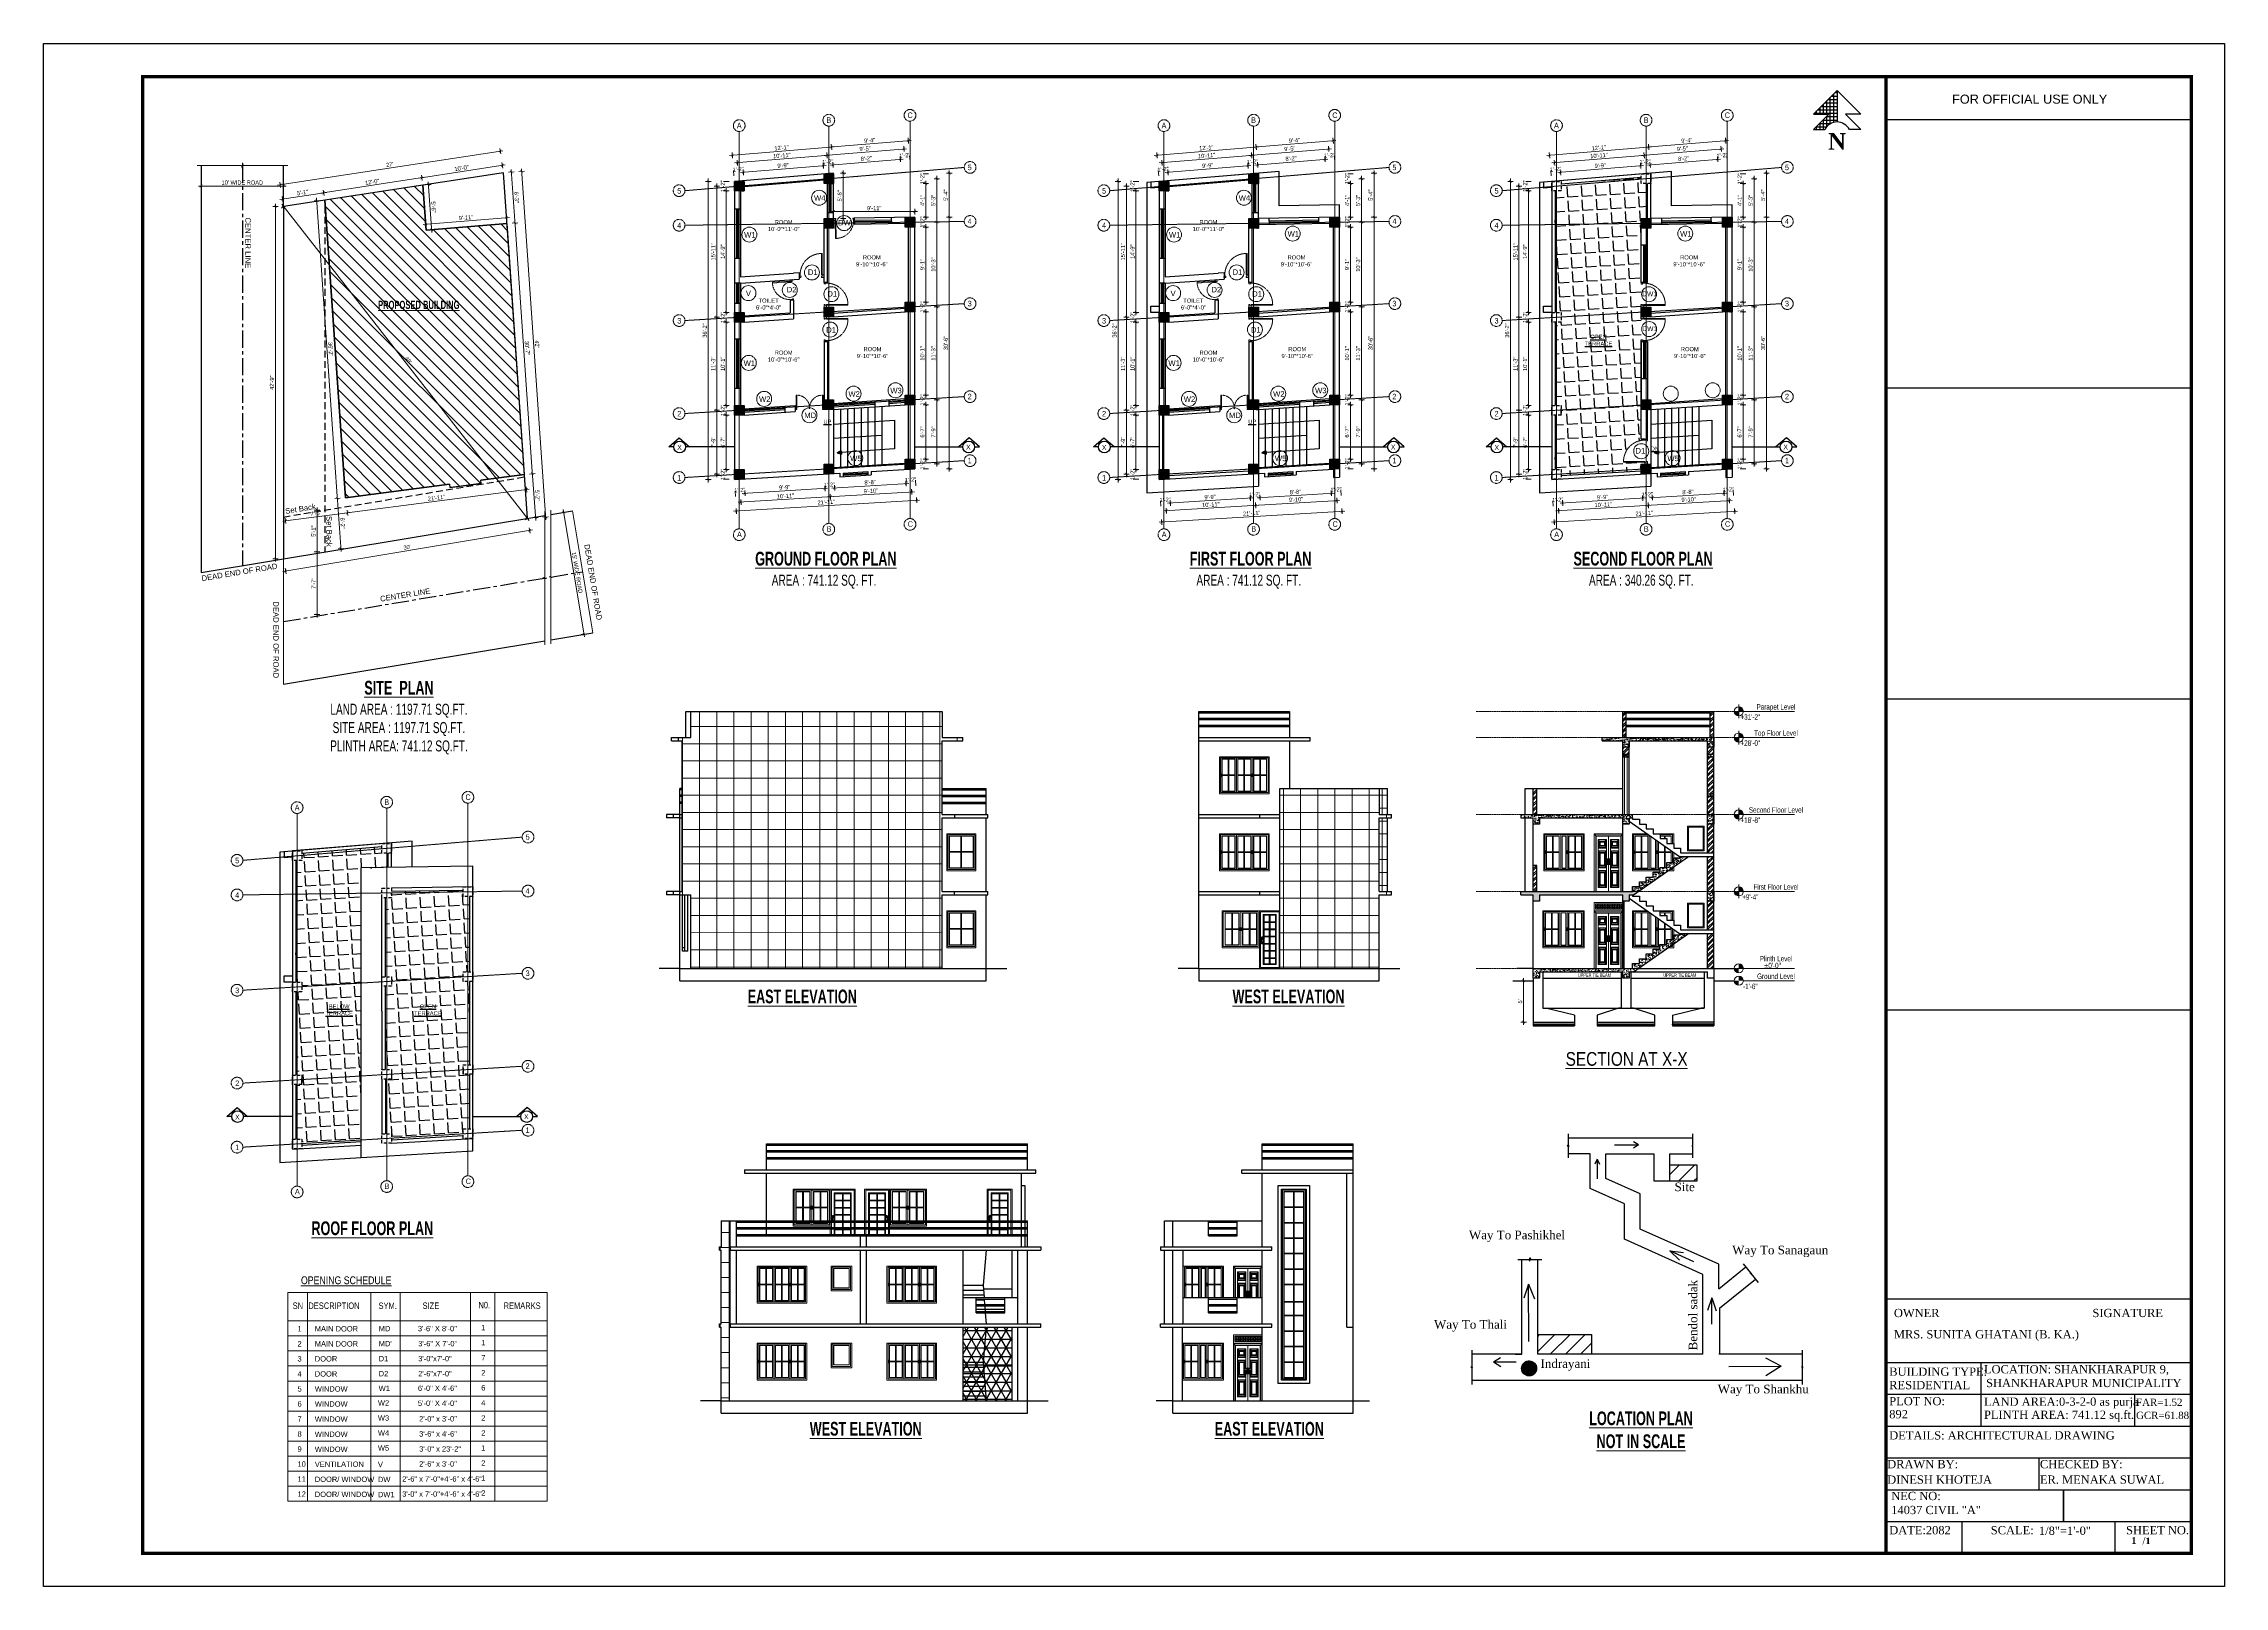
# Model space of a CAD drawing. Header units: inches. Extents: x -5058079 to -5054904, y -3262045 to -3259800.
import ezdxf

# ---------------------------------------------------------------- set-up
doc = ezdxf.new("R2010")
doc.units = ezdxf.units.IN
doc.header["$LTSCALE"] = 2
doc.header["$MEASUREMENT"] = 0
doc.header["$PDMODE"] = 34
for name, pattern in [('ACAD_ISO02W100', [15, 12, -3]), ('CENTER', [2, 1.25, -0.25, 0.25, -0.25]), ('DASHED2', [0.375, 0.25, -0.125]), ('HIDDEN', [0.375, 0.25, -0.125])]:
    doc.linetypes.add(name, pattern=pattern)
doc.layers.get('0').update_dxf_attribs({"linetype": 'CONTINUOUS'})
doc.layers.get('DEFPOINTS').update_dxf_attribs({"color": 141, "linetype": 'CONTINUOUS'})
doc.layers.add('A-Hatch', color=7, linetype='CONTINUOUS')
doc.layers.add('WAll', color=20, linetype='CONTINUOUS')
for name, color, linetype, lineweight in [('A-WALL', 5, 'CONTINUOUS', 35), ('A_Title Text', 105, 'CONTINUOUS', 60), ('annotate', 7, 'CONTINUOUS', 9), ('Annotate-Bold.w', 187, 'CONTINUOUS', 18), ('Annotate-Lite.w', 177, 'CONTINUOUS', 9), ('Annotations-Bold.w', 177, 'CONTINUOUS', 13), ('DIM 1-100', 4, 'CONTINUOUS', 13), ('Door-Window', 47, 'CONTINUOUS', 15), ('Door-Window.w', 4, 'CONTINUOUS', 15), ('DW-SEC', 24, 'CONTINUOUS', 25), ('F-FURNITURE', 30, 'CONTINUOUS', 13), ('HACTH', 253, 'CONTINUOUS', 5), ('HATCH', 60, 'ACAD_ISO02W100', 13), ('river', 7, 'DASHED2', 25), ('TEXT', 181, 'CONTINUOUS', 25), ('Text 0.200', 122, 'CONTINUOUS', 20), ('Text-100.w', 254, 'CONTINUOUS', 9), ('TEXTLAYER', 7, 'CONTINUOUS', 18), ('Toilet', 7, 'CONTINUOUS', 25), ('window', 4, 'CONTINUOUS', 13)]:
    doc.layers.add(name, color=color, linetype=linetype, lineweight=lineweight)
doc.styles.add('14 INCH', font='times.ttf', dxfattribs={"height": 14})
doc.styles.add('ARAIL', font='ARIALN.TTF')
doc.styles.add('Arial', font='arial.ttf', dxfattribs={"width": 0.8, "height": 12})
doc.styles.add('arial.', font='arial.ttf')
doc.styles.add('DIM', font='arial.ttf', dxfattribs={"width": 0.8})
doc.styles.add('gaurav', font='arial.ttf')
doc.styles.add('ordinary', font='times.ttf')
doc.styles.get("Standard").update_dxf_attribs({"font": 'ARIALN.TTF'})
doc.styles.add('titles', font='arial.ttf')
doc.dimstyles.new('1 by 96', dxfattribs={"dimtxt": 6, "dimasz": 4, "dimexe": 4, "dimexo": 4, "dimgap": 2, "dimtad": 1, "dimdec": 0, "dimzin": 0, "dimdsep": 46, "dimlunit": 4, "dimtxsty": 'Standard', "dimblk": 'ARCHTICK', "dimcen": 0, "dimdle": 4, "dimadec": 0, "dimazin": 0, "dimtfac": 1, "dimtdec": 0, "dimtix": 1, "dimtofl": 0, "dimtmove": 1, "dimatfit": 3, "dimldrblk": 'ARCHTICK', "dimfxl": 4, "dimfxlon": 1, "dimtolj": 1, "dimtzin": 0, "dimlwd": -1, "dimlwe": -1, "dimarcsym": 0})
pattern_1 = [(3.45713447, (-9546.574, -5376.619), (-1.243724074, 20.587466465), [15, -5.625]), (93.45713447, (-9546.574, -5376.619), (-20.587466465, -1.243724074), [15, -5.625])]
pattern_2 = [(90, (4551.21, -4543.582), (-25, 0), []), (180, (4551.21, -4543.582), (-4e-15, -25), [])]
pattern_3 = [(90, (4551.21, -4543.582), (-18.75, 0), []), (180, (4551.21, -4543.582), (-2e-15, -18.75), [])]
pattern_4 = [(50, (2074.156, -4543.582), (7.172601826, -0.62752135), [0.75, -8.25]), (355, (2074.156, -4543.582), (-1.387513336, 7.521921337), [0.6, -6.6]), (100.45144446, (2074.7536, -4543.634), (5.785088467, 6.89439991), [0.63740192, -7.01142112]), (46.1842, (2074.156, -4541.582), (10.672413307, -1.655192808), [1.125, -12.375]), (96.63563549, (2075.045, -4541.72), (9.346619457, 9.741186008), [0.95610342, -10.5171376]), (351.184164, (2074.156, -4541.582), (9.34661945, 9.741186003), [0.9, -9.90000001]), (21, (2075.156, -4542.082), (5.969070521, -4.0261889067), [0.75, -8.25]), (326, (2075.156, -4542.082), (2.433153319, 7.2515004505), [0.6, -6.6]), (71.45144474, (2075.653, -4542.417), (8.402223767, 3.225311528), [0.6374019, -7.01142112]), (37.5, (2074.156, -4543.5817), (0.1215985532, 3.3289385383), [0, -6.52, 0, -6.7, 0, -6.625]), (7.5, (2074.156, -4543.5817), (2.6306953744, 3.9441171188), [0, -3.82, 0, -6.37, 0, -2.525]), (327.5, (2071.926, -4543.5817), (5.3382243617, -0.2255487173), [0, -2.5, 0, -7.8, 0, -10.35]), (317.5, (2070.926, -4543.5817), (5.8318616934, 1.0010498233), [0, -3.25, 0, -5.18, 0, -7.35])]
pattern_5 = [(45, (2074.156, -4543.582), (-3.977475644, 3.977475644), []), (45, (2076.8075, -4543.582), (-3.977475644, 3.977475644), [])]
pattern_6 = [(45, (20732.341, -1743.482), (-3.977475644, 3.977475644), []), (45, (20734.9926, -1743.482), (-3.977475644, 3.977475644), [])]
pattern_7 = [(45, (20732.363, -1743.482), (-3.977475644, 3.977475644), []), (45, (20735.0145, -1743.482), (-3.977475644, 3.977475644), [])]
pattern_8 = [(50, (20732.363, -1743.482), (7.172601826, -0.62752135), [0.75, -8.25]), (355, (20732.363, -1743.482), (-1.387513336, 7.521921337), [0.6, -6.6]), (100.45144446, (20732.9605, -1743.534), (5.785088467, 6.89439991), [0.63740192, -7.01142112]), (46.1842, (20732.363, -1741.482), (10.672413307, -1.655192808), [1.125, -12.375]), (96.63563549, (20733.252, -1741.62), (9.346619457, 9.741186008), [0.95610342, -10.5171376]), (351.184164, (20732.363, -1741.482), (9.34661945, 9.741186003), [0.9, -9.90000001]), (21, (20733.363, -1741.982), (5.969070521, -4.0261889067), [0.75, -8.25]), (326, (20733.363, -1741.982), (2.433153319, 7.2515004505), [0.6, -6.6]), (71.45144474, (20733.86, -1742.317), (8.402223767, 3.225311528), [0.6374019, -7.01142112]), (37.5, (20732.3628, -1743.4818), (0.1215985532, 3.3289385383), [0, -6.52, 0, -6.7, 0, -6.625]), (7.5, (20732.363, -1743.482), (2.6306953744, 3.9441171188), [0, -3.82, 0, -6.37, 0, -2.525]), (327.5, (20730.1328, -1743.4818), (5.3382243617, -0.2255487173), [0, -2.5, 0, -7.8, 0, -10.35]), (317.5, (20729.133, -1743.482), (5.8318616934, 1.0010498233), [0, -3.25, 0, -5.18, 0, -7.35])]

# ---------------------------------------------------------------- blocks, each defined once
blk = doc.blocks.new('SDEGH')
at = {"layer": 'TEXT'}
h = blk.add_hatch(dxfattribs=at)
h.set_pattern_fill('NET', color=256, scale=40, style=0)
h.set_pattern_definition([(0, (43922.391, -13181.093), (0, 5), []), (90, (43922.391, -13181.093), (-5, 3e-16), [])])
h.paths.add_polyline_path([(52300.8, -9226.1), (52266.3, -9260.6), (52288.8, -9260.6), (52266.3, -9283.1), (52282.8, -9283.1, -0.284572), (52300.8, -9272)])
blk.add_line((52300.8, -9226.1), (52300.8, -9272), dxfattribs=at)
at = {"layer": 'WAll'}
for p, q in [((52266.3, -9260.6), (52300.8, -9226.1)), ((52335.4, -9260.6), (52300.8, -9226.1)), ((52266.3, -9260.6), (52288.8, -9260.6)), ((52266.3, -9283.1), (52288.8, -9260.6)), ((52335.4, -9260.6), (52312.9, -9260.6)), ((52335.4, -9283.1), (52312.9, -9260.6)), ((52266.3, -9283.1), (52282.8, -9283.1)), ((52335.4, -9283.1), (52318.8, -9283.1))]:
    blk.add_line(p, q, dxfattribs=at)
blk.add_arc((52300.8, -9292), 20.1, 26.4605, 153.5395, dxfattribs=at)
at = {"layer": 'DEFPOINTS', "insert": (52287.7, -9288.2), "char_height": 24, "width": 23.16, "attachment_point": 1}
blk.add_mtext('{\\fTimes New Roman|b1|i0|c0|p18;N}', dxfattribs=at)
blk = doc.blocks.new('_ArchTick')
at = {"color": 0, "linetype": 'ByBlock', "const_width": 0.15}
blk.add_lwpolyline([(-0.5, -0.5), (0.5, 0.5)], dxfattribs=at)
blk = doc.blocks.new('*D2178')
at = {"layer": 'DEFPOINTS', "color": 0, "ltscale": 0.5, "transparency": 16777216}
for p in [(-5057729.4, -3260036.8), (-5057374.1, -3260490.4), (-5057374.1, -3260490.4)]:
    blk.add_point(p, dxfattribs=at)
at = {"layer": 'DIM 1-100', "color": 0, "ltscale": 0.5, "transparency": 16777216}
for p, q in [((-5057729.4, -3260036.8), (-5057732.5, -3260039.2)), ((-5057731.8, -3260033.6), (-5057371.6, -3260493.6)), ((-5057374.1, -3260490.4), (-5057377.2, -3260492.9))]:
    blk.add_line(p, q, dxfattribs=at)
at = {"layer": 'DIM 1-100', "color": 0, "ltscale": 0.5, "transparency": 16777216, "xscale": 4, "yscale": 4, "zscale": 4}
for p, rotation in [((-5057729.4, -3260036.8), 128.0667426093354), ((-5057374.1, -3260490.4), 308.0667426093354)]:
    blk.add_blockref('_ArchTick', p, dxfattribs=dict(at, rotation=rotation))
at = {"layer": 'DIM 1-100', "color": 0, "ltscale": 0.5, "transparency": 16777216, "insert": (-5057547.7, -3260260.5), "char_height": 6, "attachment_point": 5, "rotation": 308.0667}
blk.add_mtext("\\A1;48'", dxfattribs=at)
blk = doc.blocks.new('*D2161')
at = {"layer": 'DEFPOINTS', "color": 0, "ltscale": 0.5, "transparency": 16777216}
for p in [(-5057573.4, -3260523.6), (-5057292.1, -3260659.3), (-5057543.9, -3260701.2)]:
    blk.add_point(p, dxfattribs=at)
at = {"layer": 'DIM 1-100', "color": 0, "ltscale": 0.5, "transparency": 16777216}
for p, q in [((-5057325.6, -3260482.4), (-5057317.7, -3260481.1)), ((-5057322.3, -3260477.8), (-5057291.5, -3260663.2)), ((-5057296.1, -3260659.9), (-5057288.2, -3260658.6))]:
    blk.add_line(p, q, dxfattribs=at)
at = {"layer": 'DIM 1-100', "color": 0, "ltscale": 0.5, "transparency": 16777216, "xscale": 4, "yscale": 4, "zscale": 4}
for p, rotation in [((-5057321.7, -3260481.7), 99.44413642859959), ((-5057292.1, -3260659.3), 279.4441364285996)]:
    blk.add_blockref('_ArchTick', p, dxfattribs=dict(at, rotation=rotation))
at = {"layer": 'DIM 1-100', "color": 0, "ltscale": 0.5, "transparency": 16777216, "insert": (-5057301.9, -3260569.7), "char_height": 6, "attachment_point": 5, "rotation": 279.4441}
blk.add_mtext("\\A1;15' WIDE ROAD", dxfattribs=at)
blk = doc.blocks.new('*D2162')
at = {"layer": 'DEFPOINTS', "color": 0, "ltscale": 0.5, "transparency": 16777216}
for p in [(-5057849.4, -3260007.1), (-5057849.4, -3260007.1), (-5057729.4, -3260007.1)]:
    blk.add_point(p, dxfattribs=at)
at = {"layer": 'DIM 1-100', "color": 0, "ltscale": 0.5, "transparency": 16777216}
for p, q in [((-5057725.4, -3260007.1), (-5057853.4, -3260007.1)), ((-5057849.4, -3260007.1), (-5057849.4, -3260003.1)), ((-5057729.4, -3260007.1), (-5057729.4, -3260011.1))]:
    blk.add_line(p, q, dxfattribs=at)
at = {"layer": 'DIM 1-100', "color": 0, "ltscale": 0.5, "transparency": 16777216, "xscale": 4, "yscale": 4, "zscale": 4, "rotation": 180}
blk.add_blockref('_ArchTick', (-5057849.4, -3260007.1), dxfattribs=at)
at = {"layer": 'DIM 1-100', "color": 0, "ltscale": 0.5, "transparency": 16777216, "xscale": 4, "yscale": 4, "zscale": 4}
blk.add_blockref('_ArchTick', (-5057729.4, -3260007.1), dxfattribs=at)
at = {"layer": 'DIM 1-100', "color": 0, "ltscale": 0.5, "transparency": 16777216, "insert": (-5057789.4, -3260002), "char_height": 6, "attachment_point": 5}
blk.add_mtext("\\A1;10' WIDE ROAD", dxfattribs=at)
blk = doc.blocks.new('*D2163')
at = {"layer": 'DEFPOINTS', "color": 0, "ltscale": 0.5, "transparency": 16777216}
for p in [(-5057734.2, -3260005.3), (-5057409.1, -3259987.7), (-5057729.4, -3260036.8)]:
    blk.add_point(p, dxfattribs=at)
at = {"layer": 'DIM 1-100', "color": 0, "ltscale": 0.5, "transparency": 16777216}
for p, q in [((-5057410, -3259955.6), (-5057738.2, -3260005.9)), ((-5057413.3, -3259960.2), (-5057414.5, -3259952.3)), ((-5057733.6, -3260009.3), (-5057734.8, -3260001.4))]:
    blk.add_line(p, q, dxfattribs=at)
at = {"layer": 'DIM 1-100', "color": 0, "ltscale": 0.5, "transparency": 16777216, "xscale": 4, "yscale": 4, "zscale": 4}
for p, rotation in [((-5057413.9, -3259956.2), 8.714742018603772), ((-5057734.2, -3260005.3), 188.7147420186037)]:
    blk.add_blockref('_ArchTick', p, dxfattribs=dict(at, rotation=rotation))
at = {"layer": 'DIM 1-100', "color": 0, "ltscale": 0.5, "transparency": 16777216, "insert": (-5057574.8, -3259975.8), "char_height": 6, "attachment_point": 5, "rotation": 8.7147}
blk.add_mtext("\\A1;27'", dxfattribs=at)
blk = doc.blocks.new('*D2164')
at = {"layer": 'DEFPOINTS', "color": 0, "ltscale": 0.5, "transparency": 16777216}
for p in [(-5057409.1, -3259987.7), (-5057382.8, -3259985.8), (-5057374.1, -3260490.4)]:
    blk.add_point(p, dxfattribs=at)
at = {"layer": 'DIM 1-100', "color": 0, "ltscale": 0.5, "transparency": 16777216}
for p, q in [((-5057347.5, -3260492.6), (-5057383.1, -3259981.8)), ((-5057386.8, -3259986.1), (-5057378.8, -3259985.6)), ((-5057351.7, -3260488.9), (-5057343.8, -3260488.3))]:
    blk.add_line(p, q, dxfattribs=at)
at = {"layer": 'DIM 1-100', "color": 0, "ltscale": 0.5, "transparency": 16777216, "xscale": 4, "yscale": 4, "zscale": 4}
for p, rotation in [((-5057382.8, -3259985.8), 93.98810611421479), ((-5057347.7, -3260488.6), 273.9881061142148)]:
    blk.add_blockref('_ArchTick', p, dxfattribs=dict(at, rotation=rotation))
at = {"layer": 'DIM 1-100', "color": 0, "ltscale": 0.5, "transparency": 16777216, "insert": (-5057360.3, -3260236.9), "char_height": 6, "attachment_point": 5, "rotation": 273.9881}
blk.add_mtext("\\A1;42'", dxfattribs=at)
blk = doc.blocks.new('*D2165')
at = {"layer": 'DEFPOINTS', "color": 0, "ltscale": 0.5, "transparency": 16777216}
for p in [(-5057404, -3260061.5), (-5057392.5, -3260060.7), (-5057378.5, -3260426.6)]:
    blk.add_point(p, dxfattribs=at)
at = {"layer": 'DIM 1-100', "color": 0, "ltscale": 0.5, "transparency": 16777216}
for p, q in [((-5057396.5, -3260061), (-5057388.5, -3260060.4)), ((-5057366.8, -3260429.8), (-5057392.8, -3260056.7)), ((-5057371.1, -3260426.1), (-5057363.1, -3260425.5))]:
    blk.add_line(p, q, dxfattribs=at)
at = {"layer": 'DIM 1-100', "color": 0, "ltscale": 0.5, "transparency": 16777216, "xscale": 4, "yscale": 4, "zscale": 4}
for p, rotation in [((-5057392.5, -3260060.7), 93.98810611440439), ((-5057367.1, -3260425.8), 273.9881061144044)]:
    blk.add_blockref('_ArchTick', p, dxfattribs=dict(at, rotation=rotation))
at = {"layer": 'DIM 1-100', "color": 0, "ltscale": 0.5, "transparency": 16777216, "insert": (-5057374.7, -3260242.9), "char_height": 6, "attachment_point": 5, "rotation": 273.9881}
blk.add_mtext('\\A1;30\'-7"', dxfattribs=at)
blk = doc.blocks.new('*D2166')
at = {"layer": 'DEFPOINTS', "color": 0, "ltscale": 0.5, "transparency": 16777216}
for p in [(-5057378.5, -3260426.6), (-5057374.1, -3260490.4), (-5057362.6, -3260489.6)]:
    blk.add_point(p, dxfattribs=at)
at = {"layer": 'DIM 1-100', "color": 0, "ltscale": 0.5, "transparency": 16777216}
for p, q in [((-5057371.1, -3260426.1), (-5057363.1, -3260425.5)), ((-5057367.4, -3260421.8), (-5057362.3, -3260493.6)), ((-5057366.6, -3260489.9), (-5057358.6, -3260489.4))]:
    blk.add_line(p, q, dxfattribs=at)
at = {"layer": 'DIM 1-100', "color": 0, "ltscale": 0.5, "transparency": 16777216, "xscale": 4, "yscale": 4, "zscale": 4}
for p, rotation in [((-5057367.1, -3260425.8), 93.98810609594699), ((-5057362.6, -3260489.6), 273.988106095947)]:
    blk.add_blockref('_ArchTick', p, dxfattribs=dict(at, rotation=rotation))
at = {"layer": 'DIM 1-100', "color": 0, "ltscale": 0.5, "transparency": 16777216, "insert": (-5057359.8, -3260457.4), "char_height": 6, "attachment_point": 5, "rotation": 273.9881}
blk.add_mtext('\\A1;5\'-2"', dxfattribs=at)
blk = doc.blocks.new('*D2167')
at = {"layer": 'DEFPOINTS', "color": 0, "ltscale": 0.5, "transparency": 16777216}
for p in [(-5057409.1, -3259987.7), (-5057397.7, -3259986.9), (-5057404, -3260061.5)]:
    blk.add_point(p, dxfattribs=at)
at = {"layer": 'DIM 1-100', "color": 0, "ltscale": 0.5, "transparency": 16777216}
for p, q in [((-5057392.2, -3260064.7), (-5057398, -3259982.9)), ((-5057401.7, -3259987.1), (-5057393.7, -3259986.6)), ((-5057396.5, -3260061), (-5057388.5, -3260060.4))]:
    blk.add_line(p, q, dxfattribs=at)
at = {"layer": 'DIM 1-100', "color": 0, "ltscale": 0.5, "transparency": 16777216, "xscale": 4, "yscale": 4, "zscale": 4}
for p, rotation in [((-5057397.7, -3259986.9), 93.98810609594699), ((-5057392.5, -3260060.7), 273.988106095947)]:
    blk.add_blockref('_ArchTick', p, dxfattribs=dict(at, rotation=rotation))
at = {"layer": 'DIM 1-100', "color": 0, "ltscale": 0.5, "transparency": 16777216, "insert": (-5057390.1, -3260023.4), "char_height": 6, "attachment_point": 5, "rotation": 273.9881}
blk.add_mtext('\\A1;6\'-3"', dxfattribs=at)
blk = doc.blocks.new('*D2168')
at = {"layer": 'DEFPOINTS', "color": 0, "ltscale": 0.5, "transparency": 16777216}
for p in [(-5057526.4, -3260005.6), (-5057671, -3260016.9), (-5057669.4, -3260027.6)]:
    blk.add_point(p, dxfattribs=at)
at = {"layer": 'DIM 1-100', "color": 0, "ltscale": 0.5, "transparency": 16777216}
for p, q in [((-5057524.1, -3259994.3), (-5057675, -3260017.5)), ((-5057670.4, -3260020.8), (-5057671.6, -3260012.9)), ((-5057527.4, -3259998.9), (-5057528.6, -3259991))]:
    blk.add_line(p, q, dxfattribs=at)
at = {"layer": 'DIM 1-100', "color": 0, "ltscale": 0.5, "transparency": 16777216, "xscale": 4, "yscale": 4, "zscale": 4}
for p, rotation in [((-5057671, -3260016.9), 188.7147420183904), ((-5057528, -3259995), 8.714742018390425)]:
    blk.add_blockref('_ArchTick', p, dxfattribs=dict(at, rotation=rotation))
at = {"layer": 'DIM 1-100', "color": 0, "ltscale": 0.5, "transparency": 16777216, "insert": (-5057600.3, -3260000.9), "char_height": 6, "attachment_point": 5, "rotation": 8.7147}
blk.add_mtext('\\A1;12\'-0"', dxfattribs=at)
blk = doc.blocks.new('*D2169')
at = {"layer": 'DEFPOINTS', "color": 0, "ltscale": 0.5, "transparency": 16777216}
for p in [(-5057731, -3260026.1), (-5057729.4, -3260036.8), (-5057669.4, -3260027.6)]:
    blk.add_point(p, dxfattribs=at)
at = {"layer": 'DIM 1-100', "color": 0, "ltscale": 0.5, "transparency": 16777216}
for p, q in [((-5057670.4, -3260020.8), (-5057671.6, -3260012.9)), ((-5057667.1, -3260016.3), (-5057735, -3260026.7)), ((-5057730.4, -3260030), (-5057731.6, -3260022.1))]:
    blk.add_line(p, q, dxfattribs=at)
at = {"layer": 'DIM 1-100', "color": 0, "ltscale": 0.5, "transparency": 16777216, "xscale": 4, "yscale": 4, "zscale": 4}
for p, rotation in [((-5057671, -3260016.9), 8.714742010888106), ((-5057731, -3260026.1), 188.7147420108881)]:
    blk.add_blockref('_ArchTick', p, dxfattribs=dict(at, rotation=rotation))
at = {"layer": 'DIM 1-100', "color": 0, "ltscale": 0.5, "transparency": 16777216, "insert": (-5057701.8, -3260016.5), "char_height": 6, "attachment_point": 5, "rotation": 8.7147}
blk.add_mtext('\\A1;5\'-1"', dxfattribs=at)
blk = doc.blocks.new('*D2170')
at = {"layer": 'DEFPOINTS', "color": 0, "ltscale": 0.5, "transparency": 16777216}
for p in [(-5057410.8, -3259977), (-5057526.4, -3260005.7), (-5057409.1, -3259987.7)]:
    blk.add_point(p, dxfattribs=at)
at = {"layer": 'DIM 1-100', "color": 0, "ltscale": 0.5, "transparency": 16777216}
for p, q in [((-5057532, -3259995.6), (-5057406.8, -3259976.4)), ((-5057410.2, -3259980.9), (-5057411.4, -3259973)), ((-5057527.4, -3259998.9), (-5057528.6, -3259991))]:
    blk.add_line(p, q, dxfattribs=at)
at = {"layer": 'DIM 1-100', "color": 0, "ltscale": 0.5, "transparency": 16777216, "xscale": 4, "yscale": 4, "zscale": 4}
for p, rotation in [((-5057410.8, -3259977), 8.71474201088806), ((-5057528, -3259995), 188.7147420108881)]:
    blk.add_blockref('_ArchTick', p, dxfattribs=dict(at, rotation=rotation))
at = {"layer": 'DIM 1-100', "color": 0, "ltscale": 0.5, "transparency": 16777216, "insert": (-5057470.2, -3259981), "char_height": 6, "attachment_point": 5, "rotation": 8.7147}
blk.add_mtext('\\A1;10\'-0"', dxfattribs=at)
blk = doc.blocks.new('*D2171')
at = {"layer": 'DEFPOINTS', "color": 0, "ltscale": 0.5, "transparency": 16777216}
for p in [(-5057374.1, -3260490.4), (-5057371.1, -3260508.2), (-5057729.4, -3260549.5)]:
    blk.add_point(p, dxfattribs=at)
at = {"layer": 'DIM 1-100', "color": 0, "ltscale": 0.5, "transparency": 16777216}
for p, q in [((-5057730.4, -3260567.9), (-5057367.2, -3260507.5)), ((-5057371.8, -3260504.2), (-5057370.5, -3260512.1)), ((-5057727.1, -3260563.3), (-5057725.8, -3260571.2))]:
    blk.add_line(p, q, dxfattribs=at)
at = {"layer": 'DIM 1-100', "color": 0, "ltscale": 0.5, "transparency": 16777216, "xscale": 4, "yscale": 4, "zscale": 4}
for p, rotation in [((-5057371.1, -3260508.2), 9.444136428714476), ((-5057726.4, -3260567.3), 189.4441364287145)]:
    blk.add_blockref('_ArchTick', p, dxfattribs=dict(at, rotation=rotation))
at = {"layer": 'DIM 1-100', "color": 0, "ltscale": 0.5, "transparency": 16777216, "insert": (-5057549.6, -3260532.7), "char_height": 6, "attachment_point": 5, "rotation": 9.4441}
blk.add_mtext("\\A1;30'", dxfattribs=at)
blk = doc.blocks.new('*D2172')
at = {"layer": 'DEFPOINTS', "color": 0, "ltscale": 0.5, "transparency": 16777216}
for p in [(-5057729.4, -3260036.8), (-5057741.2, -3260549.5), (-5057729.4, -3260549.5)]:
    blk.add_point(p, dxfattribs=at)
at = {"layer": 'DIM 1-100', "color": 0, "ltscale": 0.5, "transparency": 16777216}
for p, q in [((-5057737.2, -3260036.8), (-5057745.2, -3260036.8)), ((-5057741.2, -3260032.8), (-5057741.2, -3260553.5)), ((-5057737.2, -3260549.5), (-5057745.2, -3260549.5))]:
    blk.add_line(p, q, dxfattribs=at)
at = {"layer": 'DIM 1-100', "color": 0, "ltscale": 0.5, "transparency": 16777216, "xscale": 4, "yscale": 4, "zscale": 4}
for p, rotation in [((-5057741.2, -3260036.8), 90), ((-5057741.2, -3260549.5), 270)]:
    blk.add_blockref('_ArchTick', p, dxfattribs=dict(at, rotation=rotation))
at = {"layer": 'DIM 1-100', "color": 0, "ltscale": 0.5, "transparency": 16777216, "insert": (-5057746.3, -3260293.2), "char_height": 6, "attachment_point": 5, "rotation": 90}
blk.add_mtext('\\A1;42\'-9"', dxfattribs=at)
blk = doc.blocks.new('*D2173')
at = {"layer": 'DEFPOINTS', "color": 0, "ltscale": 0.5, "transparency": 16777216}
for p in [(-5057669.4, -3260478.7), (-5057680.7, -3260539.6), (-5057669.4, -3260539.6)]:
    blk.add_point(p, dxfattribs=at)
at = {"layer": 'DIM 1-100', "color": 0, "ltscale": 0.5, "transparency": 16777216}
for p, q in [((-5057676.7, -3260478.7), (-5057684.7, -3260478.7)), ((-5057680.7, -3260474.7), (-5057680.7, -3260543.6)), ((-5057676.7, -3260539.6), (-5057684.7, -3260539.6))]:
    blk.add_line(p, q, dxfattribs=at)
at = {"layer": 'DIM 1-100', "color": 0, "ltscale": 0.5, "transparency": 16777216, "xscale": 4, "yscale": 4, "zscale": 4}
for p, rotation in [((-5057680.7, -3260478.7), 90), ((-5057680.7, -3260539.6), 270)]:
    blk.add_blockref('_ArchTick', p, dxfattribs=dict(at, rotation=rotation))
at = {"layer": 'DIM 1-100', "color": 0, "ltscale": 0.5, "transparency": 16777216, "insert": (-5057685.7, -3260509.2), "char_height": 6, "attachment_point": 5, "rotation": 90}
blk.add_mtext('\\A1;5\'-1"', dxfattribs=at)
blk = doc.blocks.new('*D2174')
at = {"layer": 'DEFPOINTS', "color": 0, "ltscale": 0.5, "transparency": 16777216}
for p in [(-5057669.4, -3260539.6), (-5057680.7, -3260630.8), (-5057669.4, -3260630.8)]:
    blk.add_point(p, dxfattribs=at)
at = {"layer": 'DIM 1-100', "color": 0, "ltscale": 0.5, "transparency": 16777216}
for p, q in [((-5057676.7, -3260539.6), (-5057684.7, -3260539.6)), ((-5057680.7, -3260535.6), (-5057680.7, -3260634.8)), ((-5057676.7, -3260630.8), (-5057684.7, -3260630.8))]:
    blk.add_line(p, q, dxfattribs=at)
at = {"layer": 'DIM 1-100', "color": 0, "ltscale": 0.5, "transparency": 16777216, "xscale": 4, "yscale": 4, "zscale": 4}
for p, rotation in [((-5057680.7, -3260539.6), 90), ((-5057680.7, -3260630.8), 270)]:
    blk.add_blockref('_ArchTick', p, dxfattribs=dict(at, rotation=rotation))
at = {"layer": 'DIM 1-100', "color": 0, "ltscale": 0.5, "transparency": 16777216, "insert": (-5057685.7, -3260585.2), "char_height": 6, "attachment_point": 5, "rotation": 90}
blk.add_mtext('\\A1;7\'-7"', dxfattribs=at)
blk = doc.blocks.new('*D2175')
at = {"layer": 'DEFPOINTS', "color": 0, "ltscale": 0.5, "transparency": 16777216}
for p in [(-5057378.5, -3260426.6), (-5057375.6, -3260448.7), (-5057639.4, -3260460.6)]:
    blk.add_point(p, dxfattribs=at)
at = {"layer": 'DIM 1-100', "color": 0, "ltscale": 0.5, "transparency": 16777216}
for p, q in [((-5057640.5, -3260483.2), (-5057371.7, -3260448.2)), ((-5057376.2, -3260444.7), (-5057375.1, -3260452.6)), ((-5057637, -3260478.7), (-5057636, -3260486.6))]:
    blk.add_line(p, q, dxfattribs=at)
at = {"layer": 'DIM 1-100', "color": 0, "ltscale": 0.5, "transparency": 16777216, "xscale": 4, "yscale": 4, "zscale": 4}
for p, rotation in [((-5057375.6, -3260448.7), 7.42034949813896), ((-5057636.5, -3260482.7), 187.420349498139)]:
    blk.add_blockref('_ArchTick', p, dxfattribs=dict(at, rotation=rotation))
at = {"layer": 'DIM 1-100', "color": 0, "ltscale": 0.5, "transparency": 16777216, "insert": (-5057506.7, -3260460.7), "char_height": 6, "attachment_point": 5, "rotation": 7.4203}
blk.add_mtext('\\A1;21\'-11"', dxfattribs=at)
blk = doc.blocks.new('*D2176')
at = {"layer": 'DEFPOINTS', "color": 0, "ltscale": 0.5, "transparency": 16777216}
for p in [(-5057526.4, -3260005.6), (-5057518.6, -3260005.1), (-5057521.6, -3260071.5)]:
    blk.add_point(p, dxfattribs=at)
at = {"layer": 'DIM 1-100', "color": 0, "ltscale": 0.5, "transparency": 16777216}
for p, q in [((-5057522.4, -3260005.3), (-5057514.6, -3260004.8)), ((-5057513.5, -3260074.9), (-5057518.9, -3260001.1)), ((-5057517.6, -3260071.2), (-5057509.8, -3260070.6))]:
    blk.add_line(p, q, dxfattribs=at)
at = {"layer": 'DIM 1-100', "color": 0, "ltscale": 0.5, "transparency": 16777216, "xscale": 4, "yscale": 4, "zscale": 4}
for p, rotation in [((-5057518.6, -3260005.1), 94.18119219967784), ((-5057513.8, -3260070.9), 274.1811921996778)]:
    blk.add_blockref('_ArchTick', p, dxfattribs=dict(at, rotation=rotation))
at = {"layer": 'DIM 1-100', "color": 0, "ltscale": 0.5, "transparency": 16777216, "insert": (-5057511.1, -3260037.6), "char_height": 6, "attachment_point": 5, "rotation": 274.1812}
blk.add_mtext('\\A1;5\'-6"', dxfattribs=at)
blk = doc.blocks.new('*D2177')
at = {"layer": 'DEFPOINTS', "color": 0, "ltscale": 0.5, "transparency": 16777216}
for p in [(-5057522.3, -3260062.9), (-5057521.6, -3260071.5), (-5057404, -3260061.5)]:
    blk.add_point(p, dxfattribs=at)
at = {"layer": 'DIM 1-100', "color": 0, "ltscale": 0.5, "transparency": 16777216}
for p, q in [((-5057400.7, -3260052.6), (-5057526.3, -3260063.2)), ((-5057522, -3260066.9), (-5057522.6, -3260058.9)), ((-5057404.4, -3260056.9), (-5057405, -3260048.9))]:
    blk.add_line(p, q, dxfattribs=at)
at = {"layer": 'DIM 1-100', "color": 0, "ltscale": 0.5, "transparency": 16777216, "xscale": 4, "yscale": 4, "zscale": 4}
for p, rotation in [((-5057522.3, -3260062.9), 184.8498192034105), ((-5057404.7, -3260052.9), 4.849819203410419)]:
    blk.add_blockref('_ArchTick', p, dxfattribs=dict(at, rotation=rotation))
at = {"layer": 'DIM 1-100', "color": 0, "ltscale": 0.5, "transparency": 16777216, "insert": (-5057463.9, -3260052.9), "char_height": 6, "attachment_point": 5, "rotation": 4.8498}
blk.add_mtext('\\A1;9\'-11"', dxfattribs=at)
blk = doc.blocks.new('*D2158')
at = {"layer": 'DEFPOINTS', "color": 0, "ltscale": 0.5, "transparency": 16777216}
for p in [(-5057669.4, -3260027.6), (-5057650.9, -3260461.4), (-5057639.4, -3260460.6)]:
    blk.add_point(p, dxfattribs=at)
at = {"layer": 'DIM 1-100', "color": 0, "ltscale": 0.5, "transparency": 16777216}
for p, q in [((-5057676.9, -3260028.1), (-5057684.9, -3260028.6)), ((-5057681.2, -3260024.4), (-5057650.7, -3260465.4)), ((-5057646.9, -3260461.1), (-5057654.9, -3260461.7))]:
    blk.add_line(p, q, dxfattribs=at)
at = {"layer": 'DIM 1-100', "color": 0, "ltscale": 0.5, "transparency": 16777216, "xscale": 4, "yscale": 4, "zscale": 4}
for p, rotation in [((-5057680.9, -3260028.4), 93.96321503378323), ((-5057650.9, -3260461.4), 273.9632150337832)]:
    blk.add_blockref('_ArchTick', p, dxfattribs=dict(at, rotation=rotation))
at = {"layer": 'DIM 1-100', "color": 0, "ltscale": 0.5, "transparency": 16777216, "insert": (-5057660.9, -3260244.5), "char_height": 6, "attachment_point": 5, "rotation": 273.9632}
blk.add_mtext('\\A1;36\'-2"', dxfattribs=at)
blk = doc.blocks.new('*D2159')
at = {"layer": 'DEFPOINTS', "color": 0, "ltscale": 0.5, "transparency": 16777216}
for p in [(-5057639.4, -3260460.6), (-5057645.8, -3260534.7), (-5057636.3, -3260534.1)]:
    blk.add_point(p, dxfattribs=at)
at = {"layer": 'DIM 1-100', "color": 0, "ltscale": 0.5, "transparency": 16777216}
for p, q in [((-5057651.2, -3260457.4), (-5057645.6, -3260538.7)), ((-5057646.9, -3260461.1), (-5057654.9, -3260461.7)), ((-5057641.9, -3260534.4), (-5057649.8, -3260535))]:
    blk.add_line(p, q, dxfattribs=at)
at = {"layer": 'DIM 1-100', "color": 0, "ltscale": 0.5, "transparency": 16777216, "xscale": 4, "yscale": 4, "zscale": 4}
for p, rotation in [((-5057650.9, -3260461.4), 93.96321503379536), ((-5057645.8, -3260534.7), 273.9632150337954)]:
    blk.add_blockref('_ArchTick', p, dxfattribs=dict(at, rotation=rotation))
at = {"layer": 'DIM 1-100', "color": 0, "ltscale": 0.5, "transparency": 16777216, "insert": (-5057643.3, -3260497.7), "char_height": 6, "attachment_point": 5, "rotation": 273.9632}
blk.add_mtext('\\A1;6\'-2"', dxfattribs=at)
blk = doc.blocks.new('*D2160')
at = {"layer": 'DEFPOINTS', "color": 0, "ltscale": 0.5, "transparency": 16777216}
for p in [(-5057729.4, -3260472.3), (-5057639.4, -3260460.6), (-5057726.5, -3260494.4)]:
    blk.add_point(p, dxfattribs=at)
at = {"layer": 'DIM 1-100', "color": 0, "ltscale": 0.5, "transparency": 16777216}
for p, q in [((-5057632.5, -3260482.1), (-5057730.5, -3260494.9)), ((-5057727, -3260490.4), (-5057726, -3260498.3)), ((-5057637, -3260478.7), (-5057636, -3260486.6))]:
    blk.add_line(p, q, dxfattribs=at)
at = {"layer": 'DIM 1-100', "color": 0, "ltscale": 0.5, "transparency": 16777216, "xscale": 4, "yscale": 4, "zscale": 4}
for p, rotation in [((-5057636.5, -3260482.7), 7.42034949813572), ((-5057726.5, -3260494.4), 187.4203494981357)]:
    blk.add_blockref('_ArchTick', p, dxfattribs=dict(at, rotation=rotation))
at = {"layer": 'DIM 1-100', "color": 0, "ltscale": 0.5, "transparency": 16777216, "insert": (-5057682.2, -3260483.5), "char_height": 6, "attachment_point": 5, "rotation": 7.4203}
blk.add_mtext('\\A1;7\'-5"', dxfattribs=at)
blk = doc.blocks.new('FDFDRE')
at = {"ltscale": 3}
for p, q in [((165701.1, -58637.8), (165701.1, -58641.5)), ((165704.8, -58637.8), (165701.1, -58637.8)), ((165701.1, -58641.5), (165703.6, -58641.5)), ((165703.6, -58641.5), (165703.5, -58672.6)), ((165704.8, -58639.7), (165703.6, -58639.7)), ((165703.6, -58639.7), (165703.6, -58641.5)), ((165703.6, -58641.5), (165704.8, -58641.5)), ((165704.8, -58639.7), (165704.8, -58637.8)), ((165704.8, -58641.5), (165704.8, -58672.7)), ((165767, -58639.7), (165767, -58637.8)), ((165767, -58637.8), (165770.6, -58637.8)), ((165767, -58639.7), (165768.2, -58639.7)), ((165767, -58641.5), (165767, -58672.7)), ((165768.2, -58641.5), (165767, -58641.5)), ((165768.2, -58639.7), (165768.2, -58641.5)), ((165770.7, -58641.5), (165768.2, -58641.5)), ((165768.2, -58641.5), (165768.2, -58672.6)), ((165770.6, -58637.8), (165770.7, -58641.5)), ((165703.5, -58672.6), (165704.8, -58672.7)), ((165768.2, -58672.6), (165767, -58672.7))]:
    blk.add_line(p, q, dxfattribs=at)
at = {"layer": 'Door-Window.w', "color": 9, "linetype": 'HIDDEN', "lineweight": 18}
for centre, start, end in [((165704.8, -58641.5), 269.9618, 3.3835), ((165767, -58641.5), 176.6165, 270.0382)]:
    blk.add_arc(centre, 31.2, start, end, dxfattribs=at)
blk = doc.blocks.new('3-0')
at = {"ltscale": 3}
for p, q in [((11063, 10097.7), (11066, 10099.9)), ((11065.3, 10097.8), (11066.7, 10098.9)), ((11066, 10099.9), (11066.7, 10098.9)), ((11063, 10097.7), (11064.5, 10095.7)), ((11066, 10096.8), (11064.5, 10095.7)), ((11066, 10096.8), (11065.3, 10097.8)), ((11084, 10073), (11082.6, 10071.9)), ((11082.6, 10071.9), (11084.8, 10069)), ((11084, 10073), (11084.8, 10072)), ((11084.8, 10072), (11086.2, 10073.2)), ((11084.8, 10069), (11087.7, 10071.2)), ((11085.5, 10074.1), (11110.3, 10093)), ((11086.2, 10073.2), (11085.5, 10074.1)), ((11086.2, 10073.2), (11111, 10092)), ((11087.7, 10071.2), (11086.2, 10073.2)), ((11111, 10092), (11110.3, 10093))]:
    blk.add_line(p, q, dxfattribs=at)
at = {"layer": 'Door-Window.w', "color": 9, "linetype": 'HIDDEN', "lineweight": 18}
blk.add_arc((11085.5, 10074.1), 31.2, 37.1906, 127.1465, dxfattribs=at)
blk = doc.blocks.new('*D2299')
at = {"layer": 'DEFPOINTS', "color": 0, "ltscale": 0.5, "transparency": 16777216}
for p in [(-5057076.2, -3259962.3), (-5057073, -3260000.2), (-5056928.6, -3259988.2)]:
    blk.add_point(p, dxfattribs=at)
at = {"layer": 'DIM 1-100', "color": 0, "ltscale": 0.5, "transparency": 16777216}
for p, q in [((-5056927.7, -3259950), (-5057080.1, -3259962.7)), ((-5056931.4, -3259954.3), (-5056932.1, -3259946.3)), ((-5057075.8, -3259966.3), (-5057076.5, -3259958.4))]:
    blk.add_line(p, q, dxfattribs=at)
at = {"layer": 'DIM 1-100', "color": 0, "ltscale": 0.5, "transparency": 16777216, "xscale": 4, "yscale": 4, "zscale": 4}
for p, rotation in [((-5056931.7, -3259950.3), 4.751526985374808), ((-5057076.2, -3259962.3), 184.7515269853748)]:
    blk.add_blockref('_ArchTick', p, dxfattribs=dict(at, rotation=rotation))
at = {"layer": 'DIM 1-100', "color": 0, "ltscale": 0.5, "transparency": 16777216, "insert": (-5057004.4, -3259951.3), "char_height": 6, "attachment_point": 5, "rotation": 4.7515}
blk.add_mtext('\\A1;12\'-1"', dxfattribs=at)
blk = doc.blocks.new('*D2300')
at = {"layer": 'DEFPOINTS', "color": 0, "ltscale": 0.5, "transparency": 16777216}
for p in [(-5056929.6, -3259976.2), (-5056942.6, -3259989.4), (-5056928.6, -3259988.2)]:
    blk.add_point(p, dxfattribs=at)
at = {"layer": 'DIM 1-100', "color": 0, "ltscale": 0.5, "transparency": 16777216}
for p, q in [((-5056943.3, -3259981.3), (-5056943.9, -3259973.3)), ((-5056929.3, -3259980.1), (-5056929.9, -3259972.2))]:
    blk.add_line(p, q, dxfattribs=at)
at = {"layer": 'DIM 1-100', "color": 0, "ltscale": 0.5, "transparency": 16777216, "insert": (-5056937, -3259971.7), "char_height": 6, "attachment_point": 5, "rotation": 4.7515}
blk.add_mtext('\\A1;1\'-2"', dxfattribs=at)
blk = doc.blocks.new('*D2301')
at = {"layer": 'DEFPOINTS', "color": 0, "ltscale": 0.5, "transparency": 16777216}
for p in [(-5057060.1, -3259987), (-5057059, -3260000.2), (-5056942.6, -3259989.4)]:
    blk.add_point(p, dxfattribs=at)
at = {"layer": 'DIM 1-100', "color": 0, "ltscale": 0.5, "transparency": 16777216}
for p, q in [((-5056939.6, -3259977), (-5057064.1, -3259987.3)), ((-5057059.8, -3259991), (-5057060.4, -3259983)), ((-5056943.3, -3259981.3), (-5056943.9, -3259973.3))]:
    blk.add_line(p, q, dxfattribs=at)
at = {"layer": 'DIM 1-100', "color": 0, "ltscale": 0.5, "transparency": 16777216, "xscale": 4, "yscale": 4, "zscale": 4}
for p, rotation in [((-5056943.6, -3259977.3), 4.751526985444592), ((-5057060.1, -3259987), 184.7515269854446)]:
    blk.add_blockref('_ArchTick', p, dxfattribs=dict(at, rotation=rotation))
at = {"layer": 'DIM 1-100', "color": 0, "ltscale": 0.5, "transparency": 16777216, "insert": (-5057002.3, -3259977.1), "char_height": 6, "attachment_point": 5, "rotation": 4.7515}
blk.add_mtext('\\A1;9\'-9"', dxfattribs=at)
blk = doc.blocks.new('*D2302')
at = {"layer": 'DEFPOINTS', "color": 0, "ltscale": 0.5, "transparency": 16777216}
for p in [(-5057074, -3259988.2), (-5057073, -3260000.2), (-5057059, -3260000.2)]:
    blk.add_point(p, dxfattribs=at)
at = {"layer": 'DIM 1-100', "color": 0, "ltscale": 0.5, "transparency": 16777216}
for p, q in [((-5057059.8, -3259991), (-5057060.4, -3259983)), ((-5057073.7, -3259992.2), (-5057074.3, -3259984.2))]:
    blk.add_line(p, q, dxfattribs=at)
at = {"layer": 'DIM 1-100', "color": 0, "ltscale": 0.5, "transparency": 16777216, "insert": (-5057067.5, -3259982.6), "char_height": 6, "attachment_point": 5, "rotation": 4.7515}
blk.add_mtext('\\A1;1\'-2"', dxfattribs=at)
blk = doc.blocks.new('*D2303')
at = {"layer": 'DEFPOINTS', "color": 0, "ltscale": 0.5, "transparency": 16777216}
for p in [(-5056938.4, -3259962.4), (-5057066, -3260007.2), (-5056935.6, -3259996.4)]:
    blk.add_point(p, dxfattribs=at)
at = {"layer": 'DIM 1-100', "color": 0, "ltscale": 0.5, "transparency": 16777216}
for p, q in [((-5057072.8, -3259973.5), (-5056934.4, -3259962)), ((-5057068.5, -3259977.2), (-5057069.2, -3259969.2)), ((-5056938.1, -3259966.3), (-5056938.7, -3259958.4))]:
    blk.add_line(p, q, dxfattribs=at)
at = {"layer": 'DIM 1-100', "color": 0, "ltscale": 0.5, "transparency": 16777216, "xscale": 4, "yscale": 4, "zscale": 4}
for p, rotation in [((-5057068.8, -3259973.2), 184.7515269854611), ((-5056938.4, -3259962.4), 4.751526985461142)]:
    blk.add_blockref('_ArchTick', p, dxfattribs=dict(at, rotation=rotation))
at = {"layer": 'DIM 1-100', "color": 0, "ltscale": 0.5, "transparency": 16777216, "insert": (-5057004, -3259962.7), "char_height": 6, "attachment_point": 5, "rotation": 4.7515}
blk.add_mtext('\\A1;10\'-11"', dxfattribs=at)
blk = doc.blocks.new('*D2304')
at = {"layer": 'DEFPOINTS', "color": 0, "ltscale": 0.5, "transparency": 16777216}
for p in [(-5057084.8, -3260014.2), (-5057073, -3260000.2), (-5057073, -3260014.2)]:
    blk.add_point(p, dxfattribs=at)
at = {"layer": 'DIM 1-100', "color": 0, "ltscale": 0.5, "transparency": 16777216}
for p, q in [((-5057080.8, -3260000.2), (-5057088.8, -3260000.2)), ((-5057080.8, -3260014.2), (-5057088.8, -3260014.2))]:
    blk.add_line(p, q, dxfattribs=at)
at = {"layer": 'DIM 1-100', "color": 0, "ltscale": 0.5, "transparency": 16777216, "insert": (-5057089.8, -3260007.2), "char_height": 6, "attachment_point": 5, "rotation": 90}
blk.add_mtext('\\A1;1\'-2"', dxfattribs=at)
blk = doc.blocks.new('*D2305')
at = {"layer": 'DEFPOINTS', "color": 0, "ltscale": 0.5, "transparency": 16777216}
for p in [(-5057073, -3260014.2), (-5057084.8, -3260191), (-5057073, -3260191)]:
    blk.add_point(p, dxfattribs=at)
at = {"layer": 'DIM 1-100', "color": 0, "ltscale": 0.5, "transparency": 16777216}
for p, q in [((-5057080.8, -3260014.2), (-5057088.8, -3260014.2)), ((-5057084.8, -3260010.2), (-5057084.8, -3260195)), ((-5057080.8, -3260191), (-5057088.8, -3260191))]:
    blk.add_line(p, q, dxfattribs=at)
at = {"layer": 'DIM 1-100', "color": 0, "ltscale": 0.5, "transparency": 16777216, "xscale": 4, "yscale": 4, "zscale": 4}
for p, rotation in [((-5057084.8, -3260014.2), 90), ((-5057084.8, -3260191), 270)]:
    blk.add_blockref('_ArchTick', p, dxfattribs=dict(at, rotation=rotation))
at = {"layer": 'DIM 1-100', "color": 0, "ltscale": 0.5, "transparency": 16777216, "insert": (-5057089.9, -3260102.6), "char_height": 6, "attachment_point": 5, "rotation": 90}
blk.add_mtext('\\A1;14\'-9"', dxfattribs=at)
blk = doc.blocks.new('*D2306')
at = {"layer": 'DEFPOINTS', "color": 0, "ltscale": 0.5, "transparency": 16777216}
for p in [(-5057084.8, -3260205), (-5057073, -3260191), (-5057073, -3260205)]:
    blk.add_point(p, dxfattribs=at)
at = {"layer": 'DIM 1-100', "color": 0, "ltscale": 0.5, "transparency": 16777216}
for p, q in [((-5057080.8, -3260191), (-5057088.8, -3260191)), ((-5057080.8, -3260205), (-5057088.8, -3260205))]:
    blk.add_line(p, q, dxfattribs=at)
at = {"layer": 'DIM 1-100', "color": 0, "ltscale": 0.5, "transparency": 16777216, "insert": (-5057089.8, -3260198), "char_height": 6, "attachment_point": 5, "rotation": 90}
blk.add_mtext('\\A1;1\'-2"', dxfattribs=at)
blk = doc.blocks.new('*D2307')
at = {"layer": 'DEFPOINTS', "color": 0, "ltscale": 0.5, "transparency": 16777216}
for p in [(-5057073, -3260205), (-5057084.8, -3260326.3), (-5057073, -3260326.3)]:
    blk.add_point(p, dxfattribs=at)
at = {"layer": 'DIM 1-100', "color": 0, "ltscale": 0.5, "transparency": 16777216}
for p, q in [((-5057080.8, -3260205), (-5057088.8, -3260205)), ((-5057084.8, -3260201), (-5057084.8, -3260330.3)), ((-5057080.8, -3260326.3), (-5057088.8, -3260326.3))]:
    blk.add_line(p, q, dxfattribs=at)
at = {"layer": 'DIM 1-100', "color": 0, "ltscale": 0.5, "transparency": 16777216, "xscale": 4, "yscale": 4, "zscale": 4}
for p, rotation in [((-5057084.8, -3260205), 90), ((-5057084.8, -3260326.3), 270)]:
    blk.add_blockref('_ArchTick', p, dxfattribs=dict(at, rotation=rotation))
at = {"layer": 'DIM 1-100', "color": 0, "ltscale": 0.5, "transparency": 16777216, "insert": (-5057089.9, -3260265.7), "char_height": 6, "attachment_point": 5, "rotation": 90}
blk.add_mtext('\\A1;10\'-1"', dxfattribs=at)
blk = doc.blocks.new('*D2308')
at = {"layer": 'DEFPOINTS', "color": 0, "ltscale": 0.5, "transparency": 16777216}
for p in [(-5057073, -3260326.3), (-5057084.8, -3260340.3), (-5057073, -3260340.3)]:
    blk.add_point(p, dxfattribs=at)
at = {"layer": 'DIM 1-100', "color": 0, "ltscale": 0.5, "transparency": 16777216}
for p, q in [((-5057080.8, -3260326.3), (-5057088.8, -3260326.3)), ((-5057080.8, -3260340.3), (-5057088.8, -3260340.3))]:
    blk.add_line(p, q, dxfattribs=at)
at = {"layer": 'DIM 1-100', "color": 0, "ltscale": 0.5, "transparency": 16777216, "insert": (-5057089.8, -3260333.3), "char_height": 6, "attachment_point": 5, "rotation": 90}
blk.add_mtext('\\A1;1\'-2"', dxfattribs=at)
blk = doc.blocks.new('*D2309')
at = {"layer": 'DEFPOINTS', "color": 0, "ltscale": 0.5, "transparency": 16777216}
for p in [(-5057073, -3260340.3), (-5057084.8, -3260419.5), (-5057073, -3260419.5)]:
    blk.add_point(p, dxfattribs=at)
at = {"layer": 'DIM 1-100', "color": 0, "ltscale": 0.5, "transparency": 16777216}
for p, q in [((-5057080.8, -3260340.3), (-5057088.8, -3260340.3)), ((-5057084.8, -3260336.3), (-5057084.8, -3260423.5)), ((-5057080.8, -3260419.5), (-5057088.8, -3260419.5))]:
    blk.add_line(p, q, dxfattribs=at)
at = {"layer": 'DIM 1-100', "color": 0, "ltscale": 0.5, "transparency": 16777216, "xscale": 4, "yscale": 4, "zscale": 4}
for p, rotation in [((-5057084.8, -3260340.3), 90), ((-5057084.8, -3260419.5), 270)]:
    blk.add_blockref('_ArchTick', p, dxfattribs=dict(at, rotation=rotation))
at = {"layer": 'DIM 1-100', "color": 0, "ltscale": 0.5, "transparency": 16777216, "insert": (-5057089.9, -3260379.9), "char_height": 6, "attachment_point": 5, "rotation": 90}
blk.add_mtext('\\A1;6\'-7"', dxfattribs=at)
blk = doc.blocks.new('*D2290')
at = {"layer": 'DEFPOINTS', "color": 0, "ltscale": 0.5, "transparency": 16777216}
for p in [(-5057073, -3260419.5), (-5057084.8, -3260433.5), (-5057073, -3260433.5)]:
    blk.add_point(p, dxfattribs=at)
at = {"layer": 'DIM 1-100', "color": 0, "ltscale": 0.5, "transparency": 16777216}
for p, q in [((-5057080.8, -3260419.5), (-5057088.8, -3260419.5)), ((-5057080.8, -3260433.5), (-5057088.8, -3260433.5))]:
    blk.add_line(p, q, dxfattribs=at)
at = {"layer": 'DIM 1-100', "color": 0, "ltscale": 0.5, "transparency": 16777216, "insert": (-5057089.8, -3260426.5), "char_height": 6, "attachment_point": 5, "rotation": 90}
blk.add_mtext('\\A1;1\'-2"', dxfattribs=at)
blk = doc.blocks.new('*D2291')
at = {"layer": 'DEFPOINTS', "color": 0, "ltscale": 0.5, "transparency": 16777216}
for p in [(-5057098.7, -3260333.3), (-5057066, -3260333.3), (-5057066, -3260426.5)]:
    blk.add_point(p, dxfattribs=at)
at = {"layer": 'DIM 1-100', "color": 0, "ltscale": 0.5, "transparency": 16777216}
for p, q in [((-5057098.7, -3260430.5), (-5057098.7, -3260329.3)), ((-5057094.7, -3260333.3), (-5057102.7, -3260333.3)), ((-5057094.7, -3260426.5), (-5057102.7, -3260426.5))]:
    blk.add_line(p, q, dxfattribs=at)
at = {"layer": 'DIM 1-100', "color": 0, "ltscale": 0.5, "transparency": 16777216, "xscale": 4, "yscale": 4, "zscale": 4}
for p, rotation in [((-5057098.7, -3260333.3), 90), ((-5057098.7, -3260426.5), 270)]:
    blk.add_blockref('_ArchTick', p, dxfattribs=dict(at, rotation=rotation))
at = {"layer": 'DIM 1-100', "color": 0, "ltscale": 0.5, "transparency": 16777216, "insert": (-5057103.8, -3260379.9), "char_height": 6, "attachment_point": 5, "rotation": 90}
blk.add_mtext('\\A1;7\'-9"', dxfattribs=at)
blk = doc.blocks.new('*D2292')
at = {"layer": 'DEFPOINTS', "color": 0, "ltscale": 0.5, "transparency": 16777216}
for p in [(-5057098.7, -3260198), (-5057066, -3260198), (-5057066, -3260333.3)]:
    blk.add_point(p, dxfattribs=at)
at = {"layer": 'DIM 1-100', "color": 0, "ltscale": 0.5, "transparency": 16777216}
for p, q in [((-5057094.7, -3260198), (-5057102.7, -3260198)), ((-5057098.7, -3260337.3), (-5057098.7, -3260194)), ((-5057094.7, -3260333.3), (-5057102.7, -3260333.3))]:
    blk.add_line(p, q, dxfattribs=at)
at = {"layer": 'DIM 1-100', "color": 0, "ltscale": 0.5, "transparency": 16777216, "xscale": 4, "yscale": 4, "zscale": 4}
for p, rotation in [((-5057098.7, -3260198), 90), ((-5057098.7, -3260333.3), 270)]:
    blk.add_blockref('_ArchTick', p, dxfattribs=dict(at, rotation=rotation))
at = {"layer": 'DIM 1-100', "color": 0, "ltscale": 0.5, "transparency": 16777216, "insert": (-5057103.8, -3260265.7), "char_height": 6, "attachment_point": 5, "rotation": 90}
blk.add_mtext('\\A1;11\'-3"', dxfattribs=at)
blk = doc.blocks.new('*D2293')
at = {"layer": 'DEFPOINTS', "color": 0, "ltscale": 0.5, "transparency": 16777216}
for p in [(-5057098.7, -3260007.2), (-5057066, -3260007.2), (-5057066, -3260198)]:
    blk.add_point(p, dxfattribs=at)
at = {"layer": 'DIM 1-100', "color": 0, "ltscale": 0.5, "transparency": 16777216}
for p, q in [((-5057094.7, -3260007.2), (-5057102.7, -3260007.2)), ((-5057098.7, -3260202), (-5057098.7, -3260003.2)), ((-5057094.7, -3260198), (-5057102.7, -3260198))]:
    blk.add_line(p, q, dxfattribs=at)
at = {"layer": 'DIM 1-100', "color": 0, "ltscale": 0.5, "transparency": 16777216, "xscale": 4, "yscale": 4, "zscale": 4}
for p, rotation in [((-5057098.7, -3260007.2), 90), ((-5057098.7, -3260198), 270)]:
    blk.add_blockref('_ArchTick', p, dxfattribs=dict(at, rotation=rotation))
at = {"layer": 'DIM 1-100', "color": 0, "ltscale": 0.5, "transparency": 16777216, "insert": (-5057103.8, -3260102.6), "char_height": 6, "attachment_point": 5, "rotation": 90}
blk.add_mtext('\\A1;15\'-11"', dxfattribs=at)
blk = doc.blocks.new('*D2294')
at = {"layer": 'DEFPOINTS', "color": 0, "ltscale": 0.5, "transparency": 16777216}
for p in [(-5057073, -3260000.2), (-5057111, -3260434.3), (-5057073, -3260434.3)]:
    blk.add_point(p, dxfattribs=at)
at = {"layer": 'DIM 1-100', "color": 0, "ltscale": 0.5, "transparency": 16777216}
for p, q in [((-5057107, -3260000.2), (-5057115, -3260000.2)), ((-5057111, -3259996.2), (-5057111, -3260438.3)), ((-5057107, -3260434.3), (-5057115, -3260434.3))]:
    blk.add_line(p, q, dxfattribs=at)
at = {"layer": 'DIM 1-100', "color": 0, "ltscale": 0.5, "transparency": 16777216, "xscale": 4, "yscale": 4, "zscale": 4}
for p, rotation in [((-5057111, -3260000.2), 90), ((-5057111, -3260434.3), 270)]:
    blk.add_blockref('_ArchTick', p, dxfattribs=dict(at, rotation=rotation))
at = {"layer": 'DIM 1-100', "color": 0, "ltscale": 0.5, "transparency": 16777216, "insert": (-5057116.1, -3260217.3), "char_height": 6, "attachment_point": 5, "rotation": 90}
blk.add_mtext('\\A1;36\'-2"', dxfattribs=at)
blk = doc.blocks.new('*D2295')
at = {"layer": 'DEFPOINTS', "color": 0, "ltscale": 0.5, "transparency": 16777216}
for p in [(-5057073, -3260434.3), (-5057059, -3260433.5), (-5057057.8, -3260454.1)]:
    blk.add_point(p, dxfattribs=at)
at = {"layer": 'DIM 1-100', "color": 0, "ltscale": 0.5, "transparency": 16777216}
for p, q in [((-5057072, -3260450.9), (-5057071.5, -3260458.9)), ((-5057058, -3260450.1), (-5057057.5, -3260458.1))]:
    blk.add_line(p, q, dxfattribs=at)
at = {"layer": 'DIM 1-100', "color": 0, "ltscale": 0.5, "transparency": 16777216, "insert": (-5057065.1, -3260449.5), "char_height": 6, "attachment_point": 5, "rotation": 3.4431}
blk.add_mtext('\\A1;1\'-2"', dxfattribs=at)
blk = doc.blocks.new('*D2296')
at = {"layer": 'DEFPOINTS', "color": 0, "ltscale": 0.5, "transparency": 16777216}
for p in [(-5056942.6, -3260425.6), (-5057059, -3260433.5), (-5056941.3, -3260447.1)]:
    blk.add_point(p, dxfattribs=at)
at = {"layer": 'DIM 1-100', "color": 0, "ltscale": 0.5, "transparency": 16777216}
for p, q in [((-5057061.8, -3260454.3), (-5056937.3, -3260446.8)), ((-5057058, -3260450.1), (-5057057.5, -3260458.1)), ((-5056941.5, -3260443.1), (-5056941.1, -3260451.1))]:
    blk.add_line(p, q, dxfattribs=at)
at = {"layer": 'DIM 1-100', "color": 0, "ltscale": 0.5, "transparency": 16777216, "xscale": 4, "yscale": 4, "zscale": 4}
for p, rotation in [((-5057057.8, -3260454.1), 183.4431489017184), ((-5056941.3, -3260447.1), 3.443148901718366)]:
    blk.add_blockref('_ArchTick', p, dxfattribs=dict(at, rotation=rotation))
at = {"layer": 'DIM 1-100', "color": 0, "ltscale": 0.5, "transparency": 16777216, "insert": (-5056999.8, -3260445.5), "char_height": 6, "attachment_point": 5, "rotation": 3.4431}
blk.add_mtext('\\A1;9\'-9"', dxfattribs=at)
blk = doc.blocks.new('*D2297')
at = {"layer": 'DEFPOINTS', "color": 0, "ltscale": 0.5, "transparency": 16777216}
for p in [(-5056942.6, -3260425.6), (-5056928.5, -3260425.6), (-5056927.3, -3260446.2)]:
    blk.add_point(p, dxfattribs=at)
at = {"layer": 'DIM 1-100', "color": 0, "ltscale": 0.5, "transparency": 16777216}
for p, q in [((-5056941.5, -3260443.1), (-5056941.1, -3260451.1)), ((-5056927.5, -3260442.2), (-5056927, -3260450.2))]:
    blk.add_line(p, q, dxfattribs=at)
at = {"layer": 'DIM 1-100', "color": 0, "ltscale": 0.5, "transparency": 16777216, "insert": (-5056934.6, -3260441.7), "char_height": 6, "attachment_point": 5, "rotation": 3.4431}
blk.add_mtext('\\A1;1\'-2"', dxfattribs=at)
blk = doc.blocks.new('*D2298')
at = {"layer": 'DEFPOINTS', "color": 0, "ltscale": 0.5, "transparency": 16777216}
for p in [(-5056928.5, -3260425.6), (-5056824.4, -3260418.4), (-5056823.1, -3260440)]:
    blk.add_point(p, dxfattribs=at)
at = {"layer": 'DIM 1-100', "color": 0, "ltscale": 0.5, "transparency": 16777216}
for p, q in [((-5056931.3, -3260446.5), (-5056819.1, -3260439.7)), ((-5056927.5, -3260442.2), (-5056927, -3260450.2)), ((-5056823.4, -3260436), (-5056822.9, -3260444))]:
    blk.add_line(p, q, dxfattribs=at)
at = {"layer": 'DIM 1-100', "color": 0, "ltscale": 0.5, "transparency": 16777216, "xscale": 4, "yscale": 4, "zscale": 4}
for p, rotation in [((-5056927.3, -3260446.2), 183.4431489017184), ((-5056823.1, -3260440), 3.443148901718366)]:
    blk.add_blockref('_ArchTick', p, dxfattribs=dict(at, rotation=rotation))
at = {"layer": 'DIM 1-100', "color": 0, "ltscale": 0.5, "transparency": 16777216, "insert": (-5056875.5, -3260438.1), "char_height": 6, "attachment_point": 5, "rotation": 3.4431}
blk.add_mtext('\\A1;8\'-8"', dxfattribs=at)
blk = doc.blocks.new('*D2282')
at = {"layer": 'DEFPOINTS', "color": 0, "ltscale": 0.5, "transparency": 16777216}
for p in [(-5056824.4, -3260418.4), (-5056810.4, -3260418.4), (-5056809.2, -3260439.1)]:
    blk.add_point(p, dxfattribs=at)
at = {"layer": 'DIM 1-100', "color": 0, "ltscale": 0.5, "transparency": 16777216}
for p, q in [((-5056823.4, -3260436), (-5056822.9, -3260444)), ((-5056809.4, -3260435.1), (-5056808.9, -3260443.1))]:
    blk.add_line(p, q, dxfattribs=at)
at = {"layer": 'DIM 1-100', "color": 0, "ltscale": 0.5, "transparency": 16777216, "insert": (-5056816.5, -3260434.5), "char_height": 6, "attachment_point": 5, "rotation": 3.4431}
blk.add_mtext('\\A1;1\'-2"', dxfattribs=at)
blk = doc.blocks.new('*D2283')
at = {"layer": 'DEFPOINTS', "color": 0, "ltscale": 0.5, "transparency": 16777216}
for p in [(-5057066, -3260426.5), (-5056935.6, -3260418.6), (-5056933.1, -3260459.3)]:
    blk.add_point(p, dxfattribs=at)
at = {"layer": 'DIM 1-100', "color": 0, "ltscale": 0.5, "transparency": 16777216}
for p, q in [((-5057067.6, -3260467.3), (-5056929.1, -3260459)), ((-5056933.4, -3260455.3), (-5056932.9, -3260463.3)), ((-5057063.8, -3260463.1), (-5057063.3, -3260471.1))]:
    blk.add_line(p, q, dxfattribs=at)
at = {"layer": 'DIM 1-100', "color": 0, "ltscale": 0.5, "transparency": 16777216, "xscale": 4, "yscale": 4, "zscale": 4}
for p, rotation in [((-5056933.1, -3260459.3), 3.443148900418714), ((-5057063.6, -3260467.1), 183.4431489004187)]:
    blk.add_blockref('_ArchTick', p, dxfattribs=dict(at, rotation=rotation))
at = {"layer": 'DIM 1-100', "color": 0, "ltscale": 0.5, "transparency": 16777216, "insert": (-5056998.7, -3260458.1), "char_height": 6, "attachment_point": 5, "rotation": 3.4431}
blk.add_mtext('\\A1;10\'-11"', dxfattribs=at)
blk = doc.blocks.new('*D2284')
at = {"layer": 'DEFPOINTS', "color": 0, "ltscale": 0.5, "transparency": 16777216}
for p in [(-5056935.6, -3260418.6), (-5056817.4, -3260411.4), (-5056815, -3260452.2)]:
    blk.add_point(p, dxfattribs=at)
at = {"layer": 'DIM 1-100', "color": 0, "ltscale": 0.5, "transparency": 16777216}
for p, q in [((-5056937.1, -3260459.5), (-5056811, -3260451.9)), ((-5056933.4, -3260455.3), (-5056932.9, -3260463.3)), ((-5056815.2, -3260448.2), (-5056814.7, -3260456.1))]:
    blk.add_line(p, q, dxfattribs=at)
at = {"layer": 'DIM 1-100', "color": 0, "ltscale": 0.5, "transparency": 16777216, "xscale": 4, "yscale": 4, "zscale": 4}
for p, rotation in [((-5056933.1, -3260459.3), 183.4431489004149), ((-5056815, -3260452.2), 3.443148900414847)]:
    blk.add_blockref('_ArchTick', p, dxfattribs=dict(at, rotation=rotation))
at = {"layer": 'DIM 1-100', "color": 0, "ltscale": 0.5, "transparency": 16777216, "insert": (-5056874.4, -3260450.7), "char_height": 6, "attachment_point": 5, "rotation": 3.4431}
blk.add_mtext('\\A1;9\'-10"', dxfattribs=at)
blk = doc.blocks.new('*D2285')
at = {"layer": 'DEFPOINTS', "color": 0, "ltscale": 0.5, "transparency": 16777216}
for p in [(-5056810.4, -3260418.4), (-5057073, -3260434.3), (-5056807.7, -3260464.2)]:
    blk.add_point(p, dxfattribs=at)
at = {"layer": 'DIM 1-100', "color": 0, "ltscale": 0.5, "transparency": 16777216}
for p, q in [((-5057074.2, -3260480.3), (-5056803.7, -3260464)), ((-5057070.5, -3260476.1), (-5057070, -3260484.1)), ((-5056807.9, -3260460.2), (-5056807.4, -3260468.2))]:
    blk.add_line(p, q, dxfattribs=at)
at = {"layer": 'DIM 1-100', "color": 0, "ltscale": 0.5, "transparency": 16777216, "xscale": 4, "yscale": 4, "zscale": 4}
for p, rotation in [((-5057070.2, -3260480.1), 183.4571344672244), ((-5056807.7, -3260464.2), 3.457134467224378)]:
    blk.add_blockref('_ArchTick', p, dxfattribs=dict(at, rotation=rotation))
at = {"layer": 'DIM 1-100', "color": 0, "ltscale": 0.5, "transparency": 16777216, "insert": (-5056939.3, -3260467.1), "char_height": 6, "attachment_point": 5, "rotation": 3.4571}
blk.add_mtext('\\A1;21\'-11"', dxfattribs=at)
blk = doc.blocks.new('*D2286')
at = {"layer": 'DEFPOINTS', "color": 0, "ltscale": 0.5, "transparency": 16777216}
for p in [(-5056810.4, -3260404.4), (-5056810.4, -3260418.4), (-5056794.4, -3260404.4)]:
    blk.add_point(p, dxfattribs=at)
at = {"layer": 'DIM 1-100', "color": 0, "ltscale": 0.5, "transparency": 16777216}
for p, q in [((-5056798.4, -3260404.4), (-5056790.4, -3260404.4)), ((-5056798.4, -3260418.4), (-5056790.4, -3260418.4))]:
    blk.add_line(p, q, dxfattribs=at)
at = {"layer": 'DIM 1-100', "color": 0, "ltscale": 0.5, "transparency": 16777216, "insert": (-5056799.4, -3260411.4), "char_height": 6, "attachment_point": 5, "rotation": 90}
blk.add_mtext('\\A1;1\'-2"', dxfattribs=at)
blk = doc.blocks.new('*D2287')
at = {"layer": 'DEFPOINTS', "color": 0, "ltscale": 0.5, "transparency": 16777216}
for p in [(-5056810.4, -3260325.3), (-5056794.4, -3260325.3), (-5056810.4, -3260404.4)]:
    blk.add_point(p, dxfattribs=at)
at = {"layer": 'DIM 1-100', "color": 0, "ltscale": 0.5, "transparency": 16777216}
for p, q in [((-5056798.4, -3260325.3), (-5056790.4, -3260325.3)), ((-5056794.4, -3260408.4), (-5056794.4, -3260321.3)), ((-5056798.4, -3260404.4), (-5056790.4, -3260404.4))]:
    blk.add_line(p, q, dxfattribs=at)
at = {"layer": 'DIM 1-100', "color": 0, "ltscale": 0.5, "transparency": 16777216, "xscale": 4, "yscale": 4, "zscale": 4}
for p, rotation in [((-5056794.4, -3260325.3), 90), ((-5056794.4, -3260404.4), 270)]:
    blk.add_blockref('_ArchTick', p, dxfattribs=dict(at, rotation=rotation))
at = {"layer": 'DIM 1-100', "color": 0, "ltscale": 0.5, "transparency": 16777216, "insert": (-5056799.4, -3260364.9), "char_height": 6, "attachment_point": 5, "rotation": 90}
blk.add_mtext('\\A1;6\'-7"', dxfattribs=at)
blk = doc.blocks.new('*D2288')
at = {"layer": 'DEFPOINTS', "color": 0, "ltscale": 0.5, "transparency": 16777216}
for p in [(-5056810.4, -3260311.3), (-5056810.4, -3260325.3), (-5056794.4, -3260311.3)]:
    blk.add_point(p, dxfattribs=at)
at = {"layer": 'DIM 1-100', "color": 0, "ltscale": 0.5, "transparency": 16777216}
for p, q in [((-5056798.4, -3260311.3), (-5056790.4, -3260311.3)), ((-5056798.4, -3260325.3), (-5056790.4, -3260325.3))]:
    blk.add_line(p, q, dxfattribs=at)
at = {"layer": 'DIM 1-100', "color": 0, "ltscale": 0.5, "transparency": 16777216, "insert": (-5056799.4, -3260318.3), "char_height": 6, "attachment_point": 5, "rotation": 90}
blk.add_mtext('\\A1;1\'-2"', dxfattribs=at)
blk = doc.blocks.new('*D2289')
at = {"layer": 'DEFPOINTS', "color": 0, "ltscale": 0.5, "transparency": 16777216}
for p in [(-5056810.4, -3260190), (-5056794.4, -3260190), (-5056810.4, -3260311.3)]:
    blk.add_point(p, dxfattribs=at)
at = {"layer": 'DIM 1-100', "color": 0, "ltscale": 0.5, "transparency": 16777216}
for p, q in [((-5056798.4, -3260190), (-5056790.4, -3260190)), ((-5056794.4, -3260315.3), (-5056794.4, -3260186)), ((-5056798.4, -3260311.3), (-5056790.4, -3260311.3))]:
    blk.add_line(p, q, dxfattribs=at)
at = {"layer": 'DIM 1-100', "color": 0, "ltscale": 0.5, "transparency": 16777216, "xscale": 4, "yscale": 4, "zscale": 4}
for p, rotation in [((-5056794.4, -3260190), 90), ((-5056794.4, -3260311.3), 270)]:
    blk.add_blockref('_ArchTick', p, dxfattribs=dict(at, rotation=rotation))
at = {"layer": 'DIM 1-100', "color": 0, "ltscale": 0.5, "transparency": 16777216, "insert": (-5056799.4, -3260250.6), "char_height": 6, "attachment_point": 5, "rotation": 90}
blk.add_mtext('\\A1;10\'-1"', dxfattribs=at)
blk = doc.blocks.new('*D2222')
at = {"layer": 'DEFPOINTS', "color": 0, "ltscale": 0.5, "transparency": 16777216}
for p in [(-5056810.4, -3260176), (-5056810.4, -3260190), (-5056794.4, -3260176)]:
    blk.add_point(p, dxfattribs=at)
at = {"layer": 'DIM 1-100', "color": 0, "ltscale": 0.5, "transparency": 16777216}
for p, q in [((-5056798.4, -3260176), (-5056790.4, -3260176)), ((-5056798.4, -3260190), (-5056790.4, -3260190))]:
    blk.add_line(p, q, dxfattribs=at)
at = {"layer": 'DIM 1-100', "color": 0, "ltscale": 0.5, "transparency": 16777216, "insert": (-5056799.4, -3260183), "char_height": 6, "attachment_point": 5, "rotation": 90}
blk.add_mtext('\\A1;1\'-2"', dxfattribs=at)
blk = doc.blocks.new('*D2223')
at = {"layer": 'DEFPOINTS', "color": 0, "ltscale": 0.5, "transparency": 16777216}
for p in [(-5056810.4, -3260066.7), (-5056794.4, -3260066.7), (-5056810.4, -3260176)]:
    blk.add_point(p, dxfattribs=at)
at = {"layer": 'DIM 1-100', "color": 0, "ltscale": 0.5, "transparency": 16777216}
for p, q in [((-5056798.4, -3260066.7), (-5056790.4, -3260066.7)), ((-5056794.4, -3260180), (-5056794.4, -3260062.7)), ((-5056798.4, -3260176), (-5056790.4, -3260176))]:
    blk.add_line(p, q, dxfattribs=at)
at = {"layer": 'DIM 1-100', "color": 0, "ltscale": 0.5, "transparency": 16777216, "xscale": 4, "yscale": 4, "zscale": 4}
for p, rotation in [((-5056794.4, -3260066.7), 90), ((-5056794.4, -3260176), 270)]:
    blk.add_blockref('_ArchTick', p, dxfattribs=dict(at, rotation=rotation))
at = {"layer": 'DIM 1-100', "color": 0, "ltscale": 0.5, "transparency": 16777216, "insert": (-5056799.4, -3260121.3), "char_height": 6, "attachment_point": 5, "rotation": 90}
blk.add_mtext('\\A1;9\'-1"', dxfattribs=at)
blk = doc.blocks.new('*D2224')
at = {"layer": 'DEFPOINTS', "color": 0, "ltscale": 0.5, "transparency": 16777216}
for p in [(-5056810.6, -3260052.4), (-5056810.4, -3260066.7), (-5056794.4, -3260052.4)]:
    blk.add_point(p, dxfattribs=at)
at = {"layer": 'DIM 1-100', "color": 0, "ltscale": 0.5, "transparency": 16777216}
for p, q in [((-5056798.4, -3260052.4), (-5056790.4, -3260052.4)), ((-5056798.4, -3260066.7), (-5056790.4, -3260066.7))]:
    blk.add_line(p, q, dxfattribs=at)
at = {"layer": 'DIM 1-100', "color": 0, "ltscale": 0.5, "transparency": 16777216, "insert": (-5056799.4, -3260059.5), "char_height": 6, "attachment_point": 5, "rotation": 90}
blk.add_mtext('\\A1;1\'-2"', dxfattribs=at)
blk = doc.blocks.new('*D2225')
at = {"layer": 'DEFPOINTS', "color": 0, "ltscale": 0.5, "transparency": 16777216}
for p in [(-5056928.6, -3260003.4), (-5056794.4, -3260003.4), (-5056810.6, -3260052.4)]:
    blk.add_point(p, dxfattribs=at)
at = {"layer": 'DIM 1-100', "color": 0, "ltscale": 0.5, "transparency": 16777216}
for p, q in [((-5056798.4, -3260003.4), (-5056790.4, -3260003.4)), ((-5056794.4, -3260056.4), (-5056794.4, -3259999.4)), ((-5056798.4, -3260052.4), (-5056790.4, -3260052.4))]:
    blk.add_line(p, q, dxfattribs=at)
at = {"layer": 'DIM 1-100', "color": 0, "ltscale": 0.5, "transparency": 16777216, "xscale": 4, "yscale": 4, "zscale": 4}
for p, rotation in [((-5056794.4, -3260003.4), 90), ((-5056794.4, -3260052.4), 270)]:
    blk.add_blockref('_ArchTick', p, dxfattribs=dict(at, rotation=rotation))
at = {"layer": 'DIM 1-100', "color": 0, "ltscale": 0.5, "transparency": 16777216, "insert": (-5056799.4, -3260027.9), "char_height": 6, "attachment_point": 5, "rotation": 90}
blk.add_mtext('\\A1;4\'-1"', dxfattribs=at)
blk = doc.blocks.new('*D2226')
at = {"layer": 'DEFPOINTS', "color": 0, "ltscale": 0.5, "transparency": 16777216}
for p in [(-5056928.6, -3259989.4), (-5056928.6, -3260003.4), (-5056794.4, -3259989.4)]:
    blk.add_point(p, dxfattribs=at)
at = {"layer": 'DIM 1-100', "color": 0, "ltscale": 0.5, "transparency": 16777216}
for p, q in [((-5056798.4, -3259989.4), (-5056790.4, -3259989.4)), ((-5056798.4, -3260003.4), (-5056790.4, -3260003.4))]:
    blk.add_line(p, q, dxfattribs=at)
at = {"layer": 'DIM 1-100', "color": 0, "ltscale": 0.5, "transparency": 16777216, "insert": (-5056799.4, -3259996.4), "char_height": 6, "attachment_point": 5, "rotation": 90}
blk.add_mtext('\\A1;1\'-2"', dxfattribs=at)
blk = doc.blocks.new('*D2227')
at = {"layer": 'DEFPOINTS', "color": 0, "ltscale": 0.5, "transparency": 16777216}
for p in [(-5056817.4, -3260318.3), (-5056778.3, -3260318.3), (-5056817.4, -3260411.4)]:
    blk.add_point(p, dxfattribs=at)
at = {"layer": 'DIM 1-100', "color": 0, "ltscale": 0.5, "transparency": 16777216}
for p, q in [((-5056782.3, -3260318.3), (-5056774.3, -3260318.3)), ((-5056778.3, -3260415.4), (-5056778.3, -3260314.3)), ((-5056782.3, -3260411.4), (-5056774.3, -3260411.4))]:
    blk.add_line(p, q, dxfattribs=at)
at = {"layer": 'DIM 1-100', "color": 0, "ltscale": 0.5, "transparency": 16777216, "xscale": 4, "yscale": 4, "zscale": 4}
for p, rotation in [((-5056778.3, -3260318.3), 90), ((-5056778.3, -3260411.4), 270)]:
    blk.add_blockref('_ArchTick', p, dxfattribs=dict(at, rotation=rotation))
at = {"layer": 'DIM 1-100', "color": 0, "ltscale": 0.5, "transparency": 16777216, "insert": (-5056783.4, -3260364.9), "char_height": 6, "attachment_point": 5, "rotation": 90}
blk.add_mtext('\\A1;7\'-9"', dxfattribs=at)
blk = doc.blocks.new('*D2228')
at = {"layer": 'DEFPOINTS', "color": 0, "ltscale": 0.5, "transparency": 16777216}
for p in [(-5056817.4, -3260183), (-5056778.3, -3260183), (-5056817.4, -3260318.3)]:
    blk.add_point(p, dxfattribs=at)
at = {"layer": 'DIM 1-100', "color": 0, "ltscale": 0.5, "transparency": 16777216}
for p, q in [((-5056782.3, -3260183), (-5056774.3, -3260183)), ((-5056778.3, -3260322.3), (-5056778.3, -3260179)), ((-5056782.3, -3260318.3), (-5056774.3, -3260318.3))]:
    blk.add_line(p, q, dxfattribs=at)
at = {"layer": 'DIM 1-100', "color": 0, "ltscale": 0.5, "transparency": 16777216, "xscale": 4, "yscale": 4, "zscale": 4}
for p, rotation in [((-5056778.3, -3260183), 90), ((-5056778.3, -3260318.3), 270)]:
    blk.add_blockref('_ArchTick', p, dxfattribs=dict(at, rotation=rotation))
at = {"layer": 'DIM 1-100', "color": 0, "ltscale": 0.5, "transparency": 16777216, "insert": (-5056783.4, -3260250.6), "char_height": 6, "attachment_point": 5, "rotation": 90}
blk.add_mtext('\\A1;11\'-3"', dxfattribs=at)
blk = doc.blocks.new('*D2229')
at = {"layer": 'DEFPOINTS', "color": 0, "ltscale": 0.5, "transparency": 16777216}
for p in [(-5056817.4, -3260059.7), (-5056778.3, -3260059.7), (-5056817.4, -3260183)]:
    blk.add_point(p, dxfattribs=at)
at = {"layer": 'DIM 1-100', "color": 0, "ltscale": 0.5, "transparency": 16777216}
for p, q in [((-5056782.3, -3260059.7), (-5056774.3, -3260059.7)), ((-5056778.3, -3260187), (-5056778.3, -3260055.7)), ((-5056782.3, -3260183), (-5056774.3, -3260183))]:
    blk.add_line(p, q, dxfattribs=at)
at = {"layer": 'DIM 1-100', "color": 0, "ltscale": 0.5, "transparency": 16777216, "xscale": 4, "yscale": 4, "zscale": 4}
for p, rotation in [((-5056778.3, -3260059.7), 90), ((-5056778.3, -3260183), 270)]:
    blk.add_blockref('_ArchTick', p, dxfattribs=dict(at, rotation=rotation))
at = {"layer": 'DIM 1-100', "color": 0, "ltscale": 0.5, "transparency": 16777216, "insert": (-5056783.4, -3260121.3), "char_height": 6, "attachment_point": 5, "rotation": 90}
blk.add_mtext('\\A1;10\'-3"', dxfattribs=at)
blk = doc.blocks.new('*D2230')
at = {"layer": 'DEFPOINTS', "color": 0, "ltscale": 0.5, "transparency": 16777216}
for p in [(-5056935.6, -3259996.4), (-5056778.3, -3259996.4), (-5056817.4, -3260059.7)]:
    blk.add_point(p, dxfattribs=at)
at = {"layer": 'DIM 1-100', "color": 0, "ltscale": 0.5, "transparency": 16777216}
for p, q in [((-5056782.3, -3259996.4), (-5056774.3, -3259996.4)), ((-5056778.3, -3260063.7), (-5056778.3, -3259992.4)), ((-5056782.3, -3260059.7), (-5056774.3, -3260059.7))]:
    blk.add_line(p, q, dxfattribs=at)
at = {"layer": 'DIM 1-100', "color": 0, "ltscale": 0.5, "transparency": 16777216, "xscale": 4, "yscale": 4, "zscale": 4}
for p, rotation in [((-5056778.3, -3259996.4), 90), ((-5056778.3, -3260059.7), 270)]:
    blk.add_blockref('_ArchTick', p, dxfattribs=dict(at, rotation=rotation))
at = {"layer": 'DIM 1-100', "color": 0, "ltscale": 0.5, "transparency": 16777216, "insert": (-5056783.4, -3260028), "char_height": 6, "attachment_point": 5, "rotation": 90}
blk.add_mtext('\\A1;5\'-3"', dxfattribs=at)
blk = doc.blocks.new('*D2231')
at = {"layer": 'DEFPOINTS', "color": 0, "ltscale": 0.5, "transparency": 16777216}
for p in [(-5056810.4, -3260052.4), (-5056760.2, -3260052.4), (-5056810.4, -3260418.4)]:
    blk.add_point(p, dxfattribs=at)
at = {"layer": 'DIM 1-100', "color": 0, "ltscale": 0.5, "transparency": 16777216}
for p, q in [((-5056764.2, -3260052.4), (-5056756.2, -3260052.4)), ((-5056760.2, -3260422.4), (-5056760.2, -3260048.4)), ((-5056764.2, -3260418.4), (-5056756.2, -3260418.4))]:
    blk.add_line(p, q, dxfattribs=at)
at = {"layer": 'DIM 1-100', "color": 0, "ltscale": 0.5, "transparency": 16777216, "xscale": 4, "yscale": 4, "zscale": 4}
for p, rotation in [((-5056760.2, -3260052.4), 90), ((-5056760.2, -3260418.4), 270)]:
    blk.add_blockref('_ArchTick', p, dxfattribs=dict(at, rotation=rotation))
at = {"layer": 'DIM 1-100', "color": 0, "ltscale": 0.5, "transparency": 16777216, "insert": (-5056765.3, -3260235.4), "char_height": 6, "attachment_point": 5, "rotation": 90}
blk.add_mtext('\\A1;30\'-6"', dxfattribs=at)
blk = doc.blocks.new('*D2232')
at = {"layer": 'DEFPOINTS', "color": 0, "ltscale": 0.5, "transparency": 16777216}
for p in [(-5056928.6, -3259988.2), (-5056760.2, -3259988.2), (-5056810.4, -3260052.4)]:
    blk.add_point(p, dxfattribs=at)
at = {"layer": 'DIM 1-100', "color": 0, "ltscale": 0.5, "transparency": 16777216}
for p, q in [((-5056764.2, -3259988.2), (-5056756.2, -3259988.2)), ((-5056760.2, -3260056.4), (-5056760.2, -3259984.2)), ((-5056764.2, -3260052.4), (-5056756.2, -3260052.4))]:
    blk.add_line(p, q, dxfattribs=at)
at = {"layer": 'DIM 1-100', "color": 0, "ltscale": 0.5, "transparency": 16777216, "xscale": 4, "yscale": 4, "zscale": 4}
for p, rotation in [((-5056760.2, -3259988.2), 90), ((-5056760.2, -3260052.4), 270)]:
    blk.add_blockref('_ArchTick', p, dxfattribs=dict(at, rotation=rotation))
at = {"layer": 'DIM 1-100', "color": 0, "ltscale": 0.5, "transparency": 16777216, "insert": (-5056765.3, -3260020.3), "char_height": 6, "attachment_point": 5, "rotation": 90}
blk.add_mtext('\\A1;5\'-4"', dxfattribs=at)
blk = doc.blocks.new('*D2233')
at = {"layer": 'DEFPOINTS', "color": 0, "ltscale": 0.5, "transparency": 16777216}
for p in [(-5056928.6, -3259988.2), (-5056914.7, -3259988.2), (-5056928.6, -3260054.3)]:
    blk.add_point(p, dxfattribs=at)
at = {"layer": 'DIM 1-100', "color": 0, "ltscale": 0.5, "transparency": 16777216}
for p, q in [((-5056918.7, -3259988.2), (-5056910.7, -3259988.2)), ((-5056914.7, -3260058.3), (-5056914.7, -3259984.2)), ((-5056918.7, -3260054.3), (-5056910.7, -3260054.3))]:
    blk.add_line(p, q, dxfattribs=at)
at = {"layer": 'DIM 1-100', "color": 0, "ltscale": 0.5, "transparency": 16777216, "xscale": 4, "yscale": 4, "zscale": 4}
for p, rotation in [((-5056914.7, -3259988.2), 90), ((-5056914.7, -3260054.3), 270)]:
    blk.add_blockref('_ArchTick', p, dxfattribs=dict(at, rotation=rotation))
at = {"layer": 'DIM 1-100', "color": 0, "ltscale": 0.5, "transparency": 16777216, "insert": (-5056919.7, -3260021.3), "char_height": 6, "attachment_point": 5, "rotation": 90}
blk.add_mtext('\\A1;5\'-6"', dxfattribs=at)
blk = doc.blocks.new('*D2234')
at = {"layer": 'DEFPOINTS', "color": 0, "ltscale": 0.5, "transparency": 16777216}
for p in [(-5056928.6, -3260044.3), (-5056928.6, -3260054.3), (-5056810.4, -3260052.4)]:
    blk.add_point(p, dxfattribs=at)
at = {"layer": 'DIM 1-100', "color": 0, "ltscale": 0.5, "transparency": 16777216}
for p, q in [((-5056806.4, -3260044.3), (-5056932.6, -3260044.3)), ((-5056928.6, -3260048.3), (-5056928.6, -3260040.3)), ((-5056810.4, -3260048.3), (-5056810.4, -3260040.3))]:
    blk.add_line(p, q, dxfattribs=at)
at = {"layer": 'DIM 1-100', "color": 0, "ltscale": 0.5, "transparency": 16777216, "xscale": 4, "yscale": 4, "zscale": 4, "rotation": 180}
blk.add_blockref('_ArchTick', (-5056928.6, -3260044.3), dxfattribs=at)
at = {"layer": 'DIM 1-100', "color": 0, "ltscale": 0.5, "transparency": 16777216, "xscale": 4, "yscale": 4, "zscale": 4}
blk.add_blockref('_ArchTick', (-5056810.4, -3260044.3), dxfattribs=at)
at = {"layer": 'DIM 1-100', "color": 0, "ltscale": 0.5, "transparency": 16777216, "insert": (-5056869.5, -3260039.3), "char_height": 6, "attachment_point": 5}
blk.add_mtext('\\A1;9\'-11"', dxfattribs=at)
blk = doc.blocks.new('*D2235')
at = {"layer": 'DEFPOINTS', "color": 0, "ltscale": 0.5, "transparency": 16777216}
for p in [(-5056831.5, -3259968), (-5056928.6, -3259988.2), (-5056824.4, -3260052.7)]:
    blk.add_point(p, dxfattribs=at)
at = {"layer": 'DIM 1-100', "color": 0, "ltscale": 0.5, "transparency": 16777216}
for p, q in [((-5056933.6, -3259976.5), (-5056827.5, -3259967.7)), ((-5056929.3, -3259980.1), (-5056929.9, -3259972.2)), ((-5056831.1, -3259972), (-5056831.8, -3259964))]:
    blk.add_line(p, q, dxfattribs=at)
at = {"layer": 'DIM 1-100', "color": 0, "ltscale": 0.5, "transparency": 16777216, "xscale": 4, "yscale": 4, "zscale": 4}
for p, rotation in [((-5056929.6, -3259976.2), 184.7515269854446), ((-5056831.5, -3259968), 4.751526985444628)]:
    blk.add_blockref('_ArchTick', p, dxfattribs=dict(at, rotation=rotation))
at = {"layer": 'DIM 1-100', "color": 0, "ltscale": 0.5, "transparency": 16777216, "insert": (-5056880.9, -3259967), "char_height": 6, "attachment_point": 5, "rotation": 4.7515}
blk.add_mtext('\\A1;8\'-2"', dxfattribs=at)
blk = doc.blocks.new('*D2236')
at = {"layer": 'DEFPOINTS', "color": 0, "ltscale": 0.5, "transparency": 16777216}
for p in [(-5056817.8, -3259966.9), (-5056824.4, -3260052.7), (-5056810.6, -3260052.4)]:
    blk.add_point(p, dxfattribs=at)
at = {"layer": 'DIM 1-100', "color": 0, "ltscale": 0.5, "transparency": 16777216}
for p, q in [((-5056831.1, -3259972), (-5056831.8, -3259964)), ((-5056817.4, -3259970.9), (-5056818.1, -3259962.9))]:
    blk.add_line(p, q, dxfattribs=at)
at = {"layer": 'DIM 1-100', "color": 0, "ltscale": 0.5, "transparency": 16777216, "insert": (-5056825, -3259962.4), "char_height": 6, "attachment_point": 5, "rotation": 4.7515}
blk.add_mtext('\\A1;1\'-2"', dxfattribs=at)
blk = doc.blocks.new('*D2237')
at = {"layer": 'DEFPOINTS', "color": 0, "ltscale": 0.5, "transparency": 16777216}
for p in [(-5056826.3, -3259953), (-5056935.6, -3259996.4), (-5056817.4, -3260059.7)]:
    blk.add_point(p, dxfattribs=at)
at = {"layer": 'DIM 1-100', "color": 0, "ltscale": 0.5, "transparency": 16777216}
for p, q in [((-5056826, -3259957), (-5056826.6, -3259949.1)), ((-5056942.4, -3259962.7), (-5056822.3, -3259952.7)), ((-5056938.1, -3259966.3), (-5056938.7, -3259958.4))]:
    blk.add_line(p, q, dxfattribs=at)
at = {"layer": 'DIM 1-100', "color": 0, "ltscale": 0.5, "transparency": 16777216, "xscale": 4, "yscale": 4, "zscale": 4}
for p, rotation in [((-5056826.3, -3259953), 4.751526985444628), ((-5056938.4, -3259962.4), 184.7515269854446)]:
    blk.add_blockref('_ArchTick', p, dxfattribs=dict(at, rotation=rotation))
at = {"layer": 'DIM 1-100', "color": 0, "ltscale": 0.5, "transparency": 16777216, "insert": (-5056882.8, -3259952.7), "char_height": 6, "attachment_point": 5, "rotation": 4.7515}
blk.add_mtext('\\A1;9\'-5"', dxfattribs=at)
blk = doc.blocks.new('*D2238')
at = {"layer": 'DEFPOINTS', "color": 0, "ltscale": 0.5, "transparency": 16777216}
for p in [(-5056819.7, -3259941), (-5056928.6, -3259988.2), (-5056810.4, -3260052.7)]:
    blk.add_point(p, dxfattribs=at)
at = {"layer": 'DIM 1-100', "color": 0, "ltscale": 0.5, "transparency": 16777216}
for p, q in [((-5056935.7, -3259950.7), (-5056815.7, -3259940.7)), ((-5056931.4, -3259954.3), (-5056932.1, -3259946.3)), ((-5056819.4, -3259945), (-5056820, -3259937))]:
    blk.add_line(p, q, dxfattribs=at)
at = {"layer": 'DIM 1-100', "color": 0, "ltscale": 0.5, "transparency": 16777216, "xscale": 4, "yscale": 4, "zscale": 4}
for p, rotation in [((-5056931.7, -3259950.3), 184.7515269853927), ((-5056819.7, -3259941), 4.75152698539276)]:
    blk.add_blockref('_ArchTick', p, dxfattribs=dict(at, rotation=rotation))
at = {"layer": 'DIM 1-100', "color": 0, "ltscale": 0.5, "transparency": 16777216, "insert": (-5056876.1, -3259940.6), "char_height": 6, "attachment_point": 5, "rotation": 4.7515}
blk.add_mtext('\\A1;9\'-4"', dxfattribs=at)
blk = doc.blocks.new('*D2239')
at = {"layer": 'DEFPOINTS', "color": 0, "ltscale": 0.5, "transparency": 16777216}
for p in [(-5056457.8, -3259962.3), (-5056454.7, -3260000.2), (-5056310.2, -3259988.2)]:
    blk.add_point(p, dxfattribs=at)
at = {"layer": 'DIM 1-100', "color": 0, "ltscale": 0.5, "transparency": 16777216}
for p, q in [((-5056309.4, -3259950), (-5056461.8, -3259962.7)), ((-5056313.1, -3259954.3), (-5056313.7, -3259946.3)), ((-5056457.5, -3259966.3), (-5056458.1, -3259958.4))]:
    blk.add_line(p, q, dxfattribs=at)
at = {"layer": 'DIM 1-100', "color": 0, "ltscale": 0.5, "transparency": 16777216, "xscale": 4, "yscale": 4, "zscale": 4}
for p, rotation in [((-5056313.4, -3259950.3), 4.751526985374808), ((-5056457.8, -3259962.3), 184.7515269853748)]:
    blk.add_blockref('_ArchTick', p, dxfattribs=dict(at, rotation=rotation))
at = {"layer": 'DIM 1-100', "color": 0, "ltscale": 0.5, "transparency": 16777216, "insert": (-5056386, -3259951.3), "char_height": 6, "attachment_point": 5, "rotation": 4.7515}
blk.add_mtext('\\A1;12\'-1"', dxfattribs=at)
blk = doc.blocks.new('*D2240')
at = {"layer": 'DEFPOINTS', "color": 0, "ltscale": 0.5, "transparency": 16777216}
for p in [(-5056311.2, -3259976.2), (-5056324.2, -3259989.4), (-5056310.2, -3259988.2)]:
    blk.add_point(p, dxfattribs=at)
at = {"layer": 'DIM 1-100', "color": 0, "ltscale": 0.5, "transparency": 16777216}
for p, q in [((-5056324.9, -3259981.3), (-5056325.6, -3259973.3)), ((-5056310.9, -3259980.1), (-5056311.6, -3259972.2))]:
    blk.add_line(p, q, dxfattribs=at)
at = {"layer": 'DIM 1-100', "color": 0, "ltscale": 0.5, "transparency": 16777216, "insert": (-5056318.7, -3259971.7), "char_height": 6, "attachment_point": 5, "rotation": 4.7515}
blk.add_mtext('\\A1;1\'-2"', dxfattribs=at)
blk = doc.blocks.new('*D2241')
at = {"layer": 'DEFPOINTS', "color": 0, "ltscale": 0.5, "transparency": 16777216}
for p in [(-5056441.8, -3259987), (-5056440.7, -3260000.2), (-5056324.2, -3259989.4)]:
    blk.add_point(p, dxfattribs=at)
at = {"layer": 'DIM 1-100', "color": 0, "ltscale": 0.5, "transparency": 16777216}
for p, q in [((-5056321.2, -3259977), (-5056445.7, -3259987.3)), ((-5056441.4, -3259991), (-5056442.1, -3259983)), ((-5056324.9, -3259981.3), (-5056325.6, -3259973.3))]:
    blk.add_line(p, q, dxfattribs=at)
at = {"layer": 'DIM 1-100', "color": 0, "ltscale": 0.5, "transparency": 16777216, "xscale": 4, "yscale": 4, "zscale": 4}
for p, rotation in [((-5056325.2, -3259977.3), 4.751526985444592), ((-5056441.8, -3259987), 184.7515269854446)]:
    blk.add_blockref('_ArchTick', p, dxfattribs=dict(at, rotation=rotation))
at = {"layer": 'DIM 1-100', "color": 0, "ltscale": 0.5, "transparency": 16777216, "insert": (-5056383.9, -3259977.1), "char_height": 6, "attachment_point": 5, "rotation": 4.7515}
blk.add_mtext('\\A1;9\'-9"', dxfattribs=at)
blk = doc.blocks.new('*D2242')
at = {"layer": 'DEFPOINTS', "color": 0, "ltscale": 0.5, "transparency": 16777216}
for p in [(-5056455.7, -3259988.2), (-5056454.7, -3260000.2), (-5056440.7, -3260000.2)]:
    blk.add_point(p, dxfattribs=at)
at = {"layer": 'DIM 1-100', "color": 0, "ltscale": 0.5, "transparency": 16777216}
for p, q in [((-5056441.4, -3259991), (-5056442.1, -3259983)), ((-5056455.3, -3259992.2), (-5056456, -3259984.2))]:
    blk.add_line(p, q, dxfattribs=at)
at = {"layer": 'DIM 1-100', "color": 0, "ltscale": 0.5, "transparency": 16777216, "insert": (-5056449.1, -3259982.6), "char_height": 6, "attachment_point": 5, "rotation": 4.7515}
blk.add_mtext('\\A1;1\'-2"', dxfattribs=at)
blk = doc.blocks.new('*D2243')
at = {"layer": 'DEFPOINTS', "color": 0, "ltscale": 0.5, "transparency": 16777216}
for p in [(-5056320.1, -3259962.4), (-5056447.7, -3260007.2), (-5056317.2, -3259996.4)]:
    blk.add_point(p, dxfattribs=at)
at = {"layer": 'DIM 1-100', "color": 0, "ltscale": 0.5, "transparency": 16777216}
for p, q in [((-5056454.5, -3259973.5), (-5056316.1, -3259962)), ((-5056450.2, -3259977.2), (-5056450.8, -3259969.2)), ((-5056319.7, -3259966.3), (-5056320.4, -3259958.4))]:
    blk.add_line(p, q, dxfattribs=at)
at = {"layer": 'DIM 1-100', "color": 0, "ltscale": 0.5, "transparency": 16777216, "xscale": 4, "yscale": 4, "zscale": 4}
for p, rotation in [((-5056450.5, -3259973.2), 184.7515269854611), ((-5056320.1, -3259962.4), 4.751526985461142)]:
    blk.add_blockref('_ArchTick', p, dxfattribs=dict(at, rotation=rotation))
at = {"layer": 'DIM 1-100', "color": 0, "ltscale": 0.5, "transparency": 16777216, "insert": (-5056385.7, -3259962.7), "char_height": 6, "attachment_point": 5, "rotation": 4.7515}
blk.add_mtext('\\A1;10\'-11"', dxfattribs=at)
blk = doc.blocks.new('*D2244')
at = {"layer": 'DEFPOINTS', "color": 0, "ltscale": 0.5, "transparency": 16777216}
for p in [(-5056488.4, -3260014.2), (-5056454.7, -3260000.2), (-5056454.7, -3260014.2)]:
    blk.add_point(p, dxfattribs=at)
at = {"layer": 'DIM 1-100', "color": 0, "ltscale": 0.5, "transparency": 16777216}
for p, q in [((-5056484.4, -3260000.2), (-5056492.4, -3260000.2)), ((-5056484.4, -3260014.2), (-5056492.4, -3260014.2))]:
    blk.add_line(p, q, dxfattribs=at)
at = {"layer": 'DIM 1-100', "color": 0, "ltscale": 0.5, "transparency": 16777216, "insert": (-5056493.4, -3260007.2), "char_height": 6, "attachment_point": 5, "rotation": 90}
blk.add_mtext('\\A1;1\'-2"', dxfattribs=at)
blk = doc.blocks.new('*D2245')
at = {"layer": 'DEFPOINTS', "color": 0, "ltscale": 0.5, "transparency": 16777216}
for p in [(-5056454.7, -3260014.2), (-5056488.4, -3260191), (-5056454.7, -3260191)]:
    blk.add_point(p, dxfattribs=at)
at = {"layer": 'DIM 1-100', "color": 0, "ltscale": 0.5, "transparency": 16777216}
for p, q in [((-5056484.4, -3260014.2), (-5056492.4, -3260014.2)), ((-5056488.4, -3260010.2), (-5056488.4, -3260195)), ((-5056484.4, -3260191), (-5056492.4, -3260191))]:
    blk.add_line(p, q, dxfattribs=at)
at = {"layer": 'DIM 1-100', "color": 0, "ltscale": 0.5, "transparency": 16777216, "xscale": 4, "yscale": 4, "zscale": 4}
for p, rotation in [((-5056488.4, -3260014.2), 90), ((-5056488.4, -3260191), 270)]:
    blk.add_blockref('_ArchTick', p, dxfattribs=dict(at, rotation=rotation))
at = {"layer": 'DIM 1-100', "color": 0, "ltscale": 0.5, "transparency": 16777216, "insert": (-5056493.4, -3260102.6), "char_height": 6, "attachment_point": 5, "rotation": 90}
blk.add_mtext('\\A1;14\'-9"', dxfattribs=at)
blk = doc.blocks.new('*D2246')
at = {"layer": 'DEFPOINTS', "color": 0, "ltscale": 0.5, "transparency": 16777216}
for p in [(-5056488.4, -3260205), (-5056454.7, -3260191), (-5056454.7, -3260205)]:
    blk.add_point(p, dxfattribs=at)
at = {"layer": 'DIM 1-100', "color": 0, "ltscale": 0.5, "transparency": 16777216}
for p, q in [((-5056484.4, -3260191), (-5056492.4, -3260191)), ((-5056484.4, -3260205), (-5056492.4, -3260205))]:
    blk.add_line(p, q, dxfattribs=at)
at = {"layer": 'DIM 1-100', "color": 0, "ltscale": 0.5, "transparency": 16777216, "insert": (-5056493.4, -3260198), "char_height": 6, "attachment_point": 5, "rotation": 90}
blk.add_mtext('\\A1;1\'-2"', dxfattribs=at)
blk = doc.blocks.new('*D2247')
at = {"layer": 'DEFPOINTS', "color": 0, "ltscale": 0.5, "transparency": 16777216}
for p in [(-5056454.7, -3260205), (-5056488.4, -3260326.3), (-5056454.7, -3260326.3)]:
    blk.add_point(p, dxfattribs=at)
at = {"layer": 'DIM 1-100', "color": 0, "ltscale": 0.5, "transparency": 16777216}
for p, q in [((-5056484.4, -3260205), (-5056492.4, -3260205)), ((-5056488.4, -3260201), (-5056488.4, -3260330.3)), ((-5056484.4, -3260326.3), (-5056492.4, -3260326.3))]:
    blk.add_line(p, q, dxfattribs=at)
at = {"layer": 'DIM 1-100', "color": 0, "ltscale": 0.5, "transparency": 16777216, "xscale": 4, "yscale": 4, "zscale": 4}
for p, rotation in [((-5056488.4, -3260205), 90), ((-5056488.4, -3260326.3), 270)]:
    blk.add_blockref('_ArchTick', p, dxfattribs=dict(at, rotation=rotation))
at = {"layer": 'DIM 1-100', "color": 0, "ltscale": 0.5, "transparency": 16777216, "insert": (-5056493.4, -3260265.7), "char_height": 6, "attachment_point": 5, "rotation": 90}
blk.add_mtext('\\A1;10\'-1"', dxfattribs=at)
blk = doc.blocks.new('*D2248')
at = {"layer": 'DEFPOINTS', "color": 0, "ltscale": 0.5, "transparency": 16777216}
for p in [(-5056454.7, -3260326.3), (-5056488.4, -3260340.3), (-5056454.7, -3260340.3)]:
    blk.add_point(p, dxfattribs=at)
at = {"layer": 'DIM 1-100', "color": 0, "ltscale": 0.5, "transparency": 16777216}
for p, q in [((-5056484.4, -3260326.3), (-5056492.4, -3260326.3)), ((-5056484.4, -3260340.3), (-5056492.4, -3260340.3))]:
    blk.add_line(p, q, dxfattribs=at)
at = {"layer": 'DIM 1-100', "color": 0, "ltscale": 0.5, "transparency": 16777216, "insert": (-5056493.4, -3260333.3), "char_height": 6, "attachment_point": 5, "rotation": 90}
blk.add_mtext('\\A1;1\'-2"', dxfattribs=at)
blk = doc.blocks.new('*D2249')
at = {"layer": 'DEFPOINTS', "color": 0, "ltscale": 0.5, "transparency": 16777216}
for p in [(-5056454.7, -3260340.3), (-5056488.4, -3260419.5), (-5056454.7, -3260419.5)]:
    blk.add_point(p, dxfattribs=at)
at = {"layer": 'DIM 1-100', "color": 0, "ltscale": 0.5, "transparency": 16777216}
for p, q in [((-5056484.4, -3260340.3), (-5056492.4, -3260340.3)), ((-5056488.4, -3260336.3), (-5056488.4, -3260423.5)), ((-5056484.4, -3260419.5), (-5056492.4, -3260419.5))]:
    blk.add_line(p, q, dxfattribs=at)
at = {"layer": 'DIM 1-100', "color": 0, "ltscale": 0.5, "transparency": 16777216, "xscale": 4, "yscale": 4, "zscale": 4}
for p, rotation in [((-5056488.4, -3260340.3), 90), ((-5056488.4, -3260419.5), 270)]:
    blk.add_blockref('_ArchTick', p, dxfattribs=dict(at, rotation=rotation))
at = {"layer": 'DIM 1-100', "color": 0, "ltscale": 0.5, "transparency": 16777216, "insert": (-5056493.4, -3260379.9), "char_height": 6, "attachment_point": 5, "rotation": 90}
blk.add_mtext('\\A1;6\'-7"', dxfattribs=at)
blk = doc.blocks.new('*D2250')
at = {"layer": 'DEFPOINTS', "color": 0, "ltscale": 0.5, "transparency": 16777216}
for p in [(-5056454.7, -3260419.5), (-5056488.4, -3260433.5), (-5056454.7, -3260433.5)]:
    blk.add_point(p, dxfattribs=at)
at = {"layer": 'DIM 1-100', "color": 0, "ltscale": 0.5, "transparency": 16777216}
for p, q in [((-5056484.4, -3260419.5), (-5056492.4, -3260419.5)), ((-5056484.4, -3260433.5), (-5056492.4, -3260433.5))]:
    blk.add_line(p, q, dxfattribs=at)
at = {"layer": 'DIM 1-100', "color": 0, "ltscale": 0.5, "transparency": 16777216, "insert": (-5056493.4, -3260426.5), "char_height": 6, "attachment_point": 5, "rotation": 90}
blk.add_mtext('\\A1;1\'-2"', dxfattribs=at)
blk = doc.blocks.new('*D2251')
at = {"layer": 'DEFPOINTS', "color": 0, "ltscale": 0.5, "transparency": 16777216}
for p in [(-5056502.3, -3260333.3), (-5056447.7, -3260333.3), (-5056447.7, -3260426.5)]:
    blk.add_point(p, dxfattribs=at)
at = {"layer": 'DIM 1-100', "color": 0, "ltscale": 0.5, "transparency": 16777216}
for p, q in [((-5056502.3, -3260430.5), (-5056502.3, -3260329.3)), ((-5056498.3, -3260333.3), (-5056506.3, -3260333.3)), ((-5056498.3, -3260426.5), (-5056506.3, -3260426.5))]:
    blk.add_line(p, q, dxfattribs=at)
at = {"layer": 'DIM 1-100', "color": 0, "ltscale": 0.5, "transparency": 16777216, "xscale": 4, "yscale": 4, "zscale": 4}
for p, rotation in [((-5056502.3, -3260333.3), 90), ((-5056502.3, -3260426.5), 270)]:
    blk.add_blockref('_ArchTick', p, dxfattribs=dict(at, rotation=rotation))
at = {"layer": 'DIM 1-100', "color": 0, "ltscale": 0.5, "transparency": 16777216, "insert": (-5056507.4, -3260379.9), "char_height": 6, "attachment_point": 5, "rotation": 90}
blk.add_mtext('\\A1;7\'-9"', dxfattribs=at)
blk = doc.blocks.new('*D2252')
at = {"layer": 'DEFPOINTS', "color": 0, "ltscale": 0.5, "transparency": 16777216}
for p in [(-5056502.3, -3260198), (-5056447.7, -3260198), (-5056447.7, -3260333.3)]:
    blk.add_point(p, dxfattribs=at)
at = {"layer": 'DIM 1-100', "color": 0, "ltscale": 0.5, "transparency": 16777216}
for p, q in [((-5056498.3, -3260198), (-5056506.3, -3260198)), ((-5056502.3, -3260337.3), (-5056502.3, -3260194)), ((-5056498.3, -3260333.3), (-5056506.3, -3260333.3))]:
    blk.add_line(p, q, dxfattribs=at)
at = {"layer": 'DIM 1-100', "color": 0, "ltscale": 0.5, "transparency": 16777216, "xscale": 4, "yscale": 4, "zscale": 4}
for p, rotation in [((-5056502.3, -3260198), 90), ((-5056502.3, -3260333.3), 270)]:
    blk.add_blockref('_ArchTick', p, dxfattribs=dict(at, rotation=rotation))
at = {"layer": 'DIM 1-100', "color": 0, "ltscale": 0.5, "transparency": 16777216, "insert": (-5056507.4, -3260265.7), "char_height": 6, "attachment_point": 5, "rotation": 90}
blk.add_mtext('\\A1;11\'-3"', dxfattribs=at)
blk = doc.blocks.new('*D2253')
at = {"layer": 'DEFPOINTS', "color": 0, "ltscale": 0.5, "transparency": 16777216}
for p in [(-5056502.3, -3260007.2), (-5056447.7, -3260007.2), (-5056447.7, -3260198)]:
    blk.add_point(p, dxfattribs=at)
at = {"layer": 'DIM 1-100', "color": 0, "ltscale": 0.5, "transparency": 16777216}
for p, q in [((-5056498.3, -3260007.2), (-5056506.3, -3260007.2)), ((-5056502.3, -3260202), (-5056502.3, -3260003.2)), ((-5056498.3, -3260198), (-5056506.3, -3260198))]:
    blk.add_line(p, q, dxfattribs=at)
at = {"layer": 'DIM 1-100', "color": 0, "ltscale": 0.5, "transparency": 16777216, "xscale": 4, "yscale": 4, "zscale": 4}
for p, rotation in [((-5056502.3, -3260007.2), 90), ((-5056502.3, -3260198), 270)]:
    blk.add_blockref('_ArchTick', p, dxfattribs=dict(at, rotation=rotation))
at = {"layer": 'DIM 1-100', "color": 0, "ltscale": 0.5, "transparency": 16777216, "insert": (-5056507.4, -3260102.6), "char_height": 6, "attachment_point": 5, "rotation": 90}
blk.add_mtext('\\A1;15\'-11"', dxfattribs=at)
blk = doc.blocks.new('*D2254')
at = {"layer": 'DEFPOINTS', "color": 0, "ltscale": 0.5, "transparency": 16777216}
for p in [(-5056454.7, -3260000.2), (-5056514.5, -3260434.3), (-5056454.7, -3260434.3)]:
    blk.add_point(p, dxfattribs=at)
at = {"layer": 'DIM 1-100', "color": 0, "ltscale": 0.5, "transparency": 16777216}
for p, q in [((-5056510.5, -3260000.2), (-5056518.5, -3260000.2)), ((-5056514.5, -3259996.2), (-5056514.5, -3260438.3)), ((-5056510.5, -3260434.3), (-5056518.5, -3260434.3))]:
    blk.add_line(p, q, dxfattribs=at)
at = {"layer": 'DIM 1-100', "color": 0, "ltscale": 0.5, "transparency": 16777216, "xscale": 4, "yscale": 4, "zscale": 4}
for p, rotation in [((-5056514.5, -3260000.2), 90), ((-5056514.5, -3260434.3), 270)]:
    blk.add_blockref('_ArchTick', p, dxfattribs=dict(at, rotation=rotation))
at = {"layer": 'DIM 1-100', "color": 0, "ltscale": 0.5, "transparency": 16777216, "insert": (-5056519.6, -3260217.3), "char_height": 6, "attachment_point": 5, "rotation": 90}
blk.add_mtext('\\A1;36\'-2"', dxfattribs=at)
blk = doc.blocks.new('*D2255')
at = {"layer": 'DEFPOINTS', "color": 0, "ltscale": 0.5, "transparency": 16777216}
for p in [(-5056454.7, -3260434.3), (-5056440.7, -3260433.5), (-5056438.6, -3260468.3)]:
    blk.add_point(p, dxfattribs=at)
at = {"layer": 'DIM 1-100', "color": 0, "ltscale": 0.5, "transparency": 16777216}
for p, q in [((-5056452.8, -3260465.1), (-5056452.3, -3260473.1)), ((-5056438.8, -3260464.3), (-5056438.3, -3260472.2))]:
    blk.add_line(p, q, dxfattribs=at)
at = {"layer": 'DIM 1-100', "color": 0, "ltscale": 0.5, "transparency": 16777216, "insert": (-5056445.9, -3260463.7), "char_height": 6, "attachment_point": 5, "rotation": 3.4431}
blk.add_mtext('\\A1;1\'-2"', dxfattribs=at)
blk = doc.blocks.new('*D2256')
at = {"layer": 'DEFPOINTS', "color": 0, "ltscale": 0.5, "transparency": 16777216}
for p in [(-5056324.2, -3260425.6), (-5056440.7, -3260433.5), (-5056322.1, -3260461.2)]:
    blk.add_point(p, dxfattribs=at)
at = {"layer": 'DIM 1-100', "color": 0, "ltscale": 0.5, "transparency": 16777216}
for p, q in [((-5056322.3, -3260457.3), (-5056321.8, -3260465.2)), ((-5056442.6, -3260468.5), (-5056318.1, -3260461)), ((-5056438.8, -3260464.3), (-5056438.3, -3260472.2))]:
    blk.add_line(p, q, dxfattribs=at)
at = {"layer": 'DIM 1-100', "color": 0, "ltscale": 0.5, "transparency": 16777216, "xscale": 4, "yscale": 4, "zscale": 4}
for p, rotation in [((-5056322.1, -3260461.2), 3.443148901718366), ((-5056438.6, -3260468.3), 183.4431489017184)]:
    blk.add_blockref('_ArchTick', p, dxfattribs=dict(at, rotation=rotation))
at = {"layer": 'DIM 1-100', "color": 0, "ltscale": 0.5, "transparency": 16777216, "insert": (-5056380.6, -3260459.7), "char_height": 6, "attachment_point": 5, "rotation": 3.4431}
blk.add_mtext('\\A1;9\'-9"', dxfattribs=at)
blk = doc.blocks.new('*D2257')
at = {"layer": 'DEFPOINTS', "color": 0, "ltscale": 0.5, "transparency": 16777216}
for p in [(-5056324.2, -3260425.6), (-5056310.2, -3260425.6), (-5056308.1, -3260460.4)]:
    blk.add_point(p, dxfattribs=at)
at = {"layer": 'DIM 1-100', "color": 0, "ltscale": 0.5, "transparency": 16777216}
for p, q in [((-5056322.3, -3260457.3), (-5056321.8, -3260465.2)), ((-5056308.3, -3260456.4), (-5056307.8, -3260464.4))]:
    blk.add_line(p, q, dxfattribs=at)
at = {"layer": 'DIM 1-100', "color": 0, "ltscale": 0.5, "transparency": 16777216, "insert": (-5056315.4, -3260455.8), "char_height": 6, "attachment_point": 5, "rotation": 3.4431}
blk.add_mtext('\\A1;1\'-2"', dxfattribs=at)
blk = doc.blocks.new('*D2258')
at = {"layer": 'DEFPOINTS', "color": 0, "ltscale": 0.5, "transparency": 16777216}
for p in [(-5056310.2, -3260425.6), (-5056206.1, -3260418.4), (-5056203.9, -3260454.1)]:
    blk.add_point(p, dxfattribs=at)
at = {"layer": 'DIM 1-100', "color": 0, "ltscale": 0.5, "transparency": 16777216}
for p, q in [((-5056312.1, -3260460.6), (-5056199.9, -3260453.9)), ((-5056308.3, -3260456.4), (-5056307.8, -3260464.4)), ((-5056204.2, -3260450.1), (-5056203.7, -3260458.1))]:
    blk.add_line(p, q, dxfattribs=at)
at = {"layer": 'DIM 1-100', "color": 0, "ltscale": 0.5, "transparency": 16777216, "xscale": 4, "yscale": 4, "zscale": 4}
for p, rotation in [((-5056308.1, -3260460.4), 183.4431489017184), ((-5056203.9, -3260454.1), 3.443148901718366)]:
    blk.add_blockref('_ArchTick', p, dxfattribs=dict(at, rotation=rotation))
at = {"layer": 'DIM 1-100', "color": 0, "ltscale": 0.5, "transparency": 16777216, "insert": (-5056256.3, -3260452.2), "char_height": 6, "attachment_point": 5, "rotation": 3.4431}
blk.add_mtext('\\A1;8\'-8"', dxfattribs=at)
blk = doc.blocks.new('*D2259')
at = {"layer": 'DEFPOINTS', "color": 0, "ltscale": 0.5, "transparency": 16777216}
for p in [(-5056206.1, -3260418.4), (-5056192.1, -3260418.4), (-5056190, -3260453.3)]:
    blk.add_point(p, dxfattribs=at)
at = {"layer": 'DIM 1-100', "color": 0, "ltscale": 0.5, "transparency": 16777216}
for p, q in [((-5056204.2, -3260450.1), (-5056203.7, -3260458.1)), ((-5056190.2, -3260449.3), (-5056189.7, -3260457.3))]:
    blk.add_line(p, q, dxfattribs=at)
at = {"layer": 'DIM 1-100', "color": 0, "ltscale": 0.5, "transparency": 16777216, "insert": (-5056197.2, -3260448.7), "char_height": 6, "attachment_point": 5, "rotation": 3.4431}
blk.add_mtext('\\A1;1\'-2"', dxfattribs=at)
blk = doc.blocks.new('*D2260')
at = {"layer": 'DEFPOINTS', "color": 0, "ltscale": 0.5, "transparency": 16777216}
for p in [(-5056447.7, -3260426.5), (-5056317.2, -3260418.6), (-5056314, -3260471.8)]:
    blk.add_point(p, dxfattribs=at)
at = {"layer": 'DIM 1-100', "color": 0, "ltscale": 0.5, "transparency": 16777216}
for p, q in [((-5056448.4, -3260479.9), (-5056310, -3260471.6)), ((-5056444.7, -3260475.7), (-5056444.2, -3260483.7)), ((-5056314.3, -3260467.8), (-5056313.8, -3260475.8))]:
    blk.add_line(p, q, dxfattribs=at)
at = {"layer": 'DIM 1-100', "color": 0, "ltscale": 0.5, "transparency": 16777216, "xscale": 4, "yscale": 4, "zscale": 4}
for p, rotation in [((-5056444.5, -3260479.7), 183.4431489004187), ((-5056314, -3260471.8), 3.443148900418714)]:
    blk.add_blockref('_ArchTick', p, dxfattribs=dict(at, rotation=rotation))
at = {"layer": 'DIM 1-100', "color": 0, "ltscale": 0.5, "transparency": 16777216, "insert": (-5056379.5, -3260470.7), "char_height": 6, "attachment_point": 5, "rotation": 3.4431}
blk.add_mtext('\\A1;10\'-11"', dxfattribs=at)
blk = doc.blocks.new('*D2261')
at = {"layer": 'DEFPOINTS', "color": 0, "ltscale": 0.5, "transparency": 16777216}
for p in [(-5056317.2, -3260418.6), (-5056199.1, -3260411.4), (-5056195.9, -3260464.7)]:
    blk.add_point(p, dxfattribs=at)
at = {"layer": 'DIM 1-100', "color": 0, "ltscale": 0.5, "transparency": 16777216}
for p, q in [((-5056318, -3260472.1), (-5056191.9, -3260464.5)), ((-5056314.3, -3260467.8), (-5056313.8, -3260475.8)), ((-5056196.1, -3260460.7), (-5056195.6, -3260468.7))]:
    blk.add_line(p, q, dxfattribs=at)
at = {"layer": 'DIM 1-100', "color": 0, "ltscale": 0.5, "transparency": 16777216, "xscale": 4, "yscale": 4, "zscale": 4}
for p, rotation in [((-5056314, -3260471.8), 183.4431489004149), ((-5056195.9, -3260464.7), 3.443148900414847)]:
    blk.add_blockref('_ArchTick', p, dxfattribs=dict(at, rotation=rotation))
at = {"layer": 'DIM 1-100', "color": 0, "ltscale": 0.5, "transparency": 16777216, "insert": (-5056255.3, -3260463.2), "char_height": 6, "attachment_point": 5, "rotation": 3.4431}
blk.add_mtext('\\A1;9\'-10"', dxfattribs=at)
blk = doc.blocks.new('*D2262')
at = {"layer": 'DEFPOINTS', "color": 0, "ltscale": 0.5, "transparency": 16777216}
for p in [(-5056192.1, -3260418.4), (-5056454.7, -3260434.3), (-5056188.3, -3260480.3)]:
    blk.add_point(p, dxfattribs=at)
at = {"layer": 'DIM 1-100', "color": 0, "ltscale": 0.5, "transparency": 16777216}
for p, q in [((-5056454.9, -3260496.4), (-5056184.3, -3260480.1)), ((-5056188.6, -3260476.3), (-5056188.1, -3260484.3)), ((-5056451.2, -3260492.2), (-5056450.7, -3260500.2))]:
    blk.add_line(p, q, dxfattribs=at)
at = {"layer": 'DIM 1-100', "color": 0, "ltscale": 0.5, "transparency": 16777216, "xscale": 4, "yscale": 4, "zscale": 4}
for p, rotation in [((-5056188.3, -3260480.3), 3.457134467224378), ((-5056450.9, -3260496.2), 183.4571344672244)]:
    blk.add_blockref('_ArchTick', p, dxfattribs=dict(at, rotation=rotation))
at = {"layer": 'DIM 1-100', "color": 0, "ltscale": 0.5, "transparency": 16777216, "insert": (-5056319.9, -3260483.2), "char_height": 6, "attachment_point": 5, "rotation": 3.4571}
blk.add_mtext('\\A1;21\'-11"', dxfattribs=at)
blk = doc.blocks.new('*D2263')
at = {"layer": 'DEFPOINTS', "color": 0, "ltscale": 0.5, "transparency": 16777216}
for p in [(-5056192.1, -3260404.4), (-5056192.1, -3260418.4), (-5056176, -3260404.4)]:
    blk.add_point(p, dxfattribs=at)
at = {"layer": 'DIM 1-100', "color": 0, "ltscale": 0.5, "transparency": 16777216}
for p, q in [((-5056180, -3260404.4), (-5056172, -3260404.4)), ((-5056180, -3260418.4), (-5056172, -3260418.4))]:
    blk.add_line(p, q, dxfattribs=at)
at = {"layer": 'DIM 1-100', "color": 0, "ltscale": 0.5, "transparency": 16777216, "insert": (-5056181, -3260411.4), "char_height": 6, "attachment_point": 5, "rotation": 90}
blk.add_mtext('\\A1;1\'-2"', dxfattribs=at)
blk = doc.blocks.new('*D2264')
at = {"layer": 'DEFPOINTS', "color": 0, "ltscale": 0.5, "transparency": 16777216}
for p in [(-5056192.1, -3260325.3), (-5056176, -3260325.3), (-5056192.1, -3260404.4)]:
    blk.add_point(p, dxfattribs=at)
at = {"layer": 'DIM 1-100', "color": 0, "ltscale": 0.5, "transparency": 16777216}
for p, q in [((-5056180, -3260325.3), (-5056172, -3260325.3)), ((-5056176, -3260408.4), (-5056176, -3260321.3)), ((-5056180, -3260404.4), (-5056172, -3260404.4))]:
    blk.add_line(p, q, dxfattribs=at)
at = {"layer": 'DIM 1-100', "color": 0, "ltscale": 0.5, "transparency": 16777216, "xscale": 4, "yscale": 4, "zscale": 4}
for p, rotation in [((-5056176, -3260325.3), 90), ((-5056176, -3260404.4), 270)]:
    blk.add_blockref('_ArchTick', p, dxfattribs=dict(at, rotation=rotation))
at = {"layer": 'DIM 1-100', "color": 0, "ltscale": 0.5, "transparency": 16777216, "insert": (-5056181.1, -3260364.9), "char_height": 6, "attachment_point": 5, "rotation": 90}
blk.add_mtext('\\A1;6\'-7"', dxfattribs=at)
blk = doc.blocks.new('*D2265')
at = {"layer": 'DEFPOINTS', "color": 0, "ltscale": 0.5, "transparency": 16777216}
for p in [(-5056192.1, -3260311.3), (-5056192.1, -3260325.3), (-5056176, -3260311.3)]:
    blk.add_point(p, dxfattribs=at)
at = {"layer": 'DIM 1-100', "color": 0, "ltscale": 0.5, "transparency": 16777216}
for p, q in [((-5056180, -3260311.3), (-5056172, -3260311.3)), ((-5056180, -3260325.3), (-5056172, -3260325.3))]:
    blk.add_line(p, q, dxfattribs=at)
at = {"layer": 'DIM 1-100', "color": 0, "ltscale": 0.5, "transparency": 16777216, "insert": (-5056181, -3260318.3), "char_height": 6, "attachment_point": 5, "rotation": 90}
blk.add_mtext('\\A1;1\'-2"', dxfattribs=at)
blk = doc.blocks.new('*D2266')
at = {"layer": 'DEFPOINTS', "color": 0, "ltscale": 0.5, "transparency": 16777216}
for p in [(-5056192.1, -3260190), (-5056176, -3260190), (-5056192.1, -3260311.3)]:
    blk.add_point(p, dxfattribs=at)
at = {"layer": 'DIM 1-100', "color": 0, "ltscale": 0.5, "transparency": 16777216}
for p, q in [((-5056180, -3260190), (-5056172, -3260190)), ((-5056176, -3260315.3), (-5056176, -3260186)), ((-5056180, -3260311.3), (-5056172, -3260311.3))]:
    blk.add_line(p, q, dxfattribs=at)
at = {"layer": 'DIM 1-100', "color": 0, "ltscale": 0.5, "transparency": 16777216, "xscale": 4, "yscale": 4, "zscale": 4}
for p, rotation in [((-5056176, -3260190), 90), ((-5056176, -3260311.3), 270)]:
    blk.add_blockref('_ArchTick', p, dxfattribs=dict(at, rotation=rotation))
at = {"layer": 'DIM 1-100', "color": 0, "ltscale": 0.5, "transparency": 16777216, "insert": (-5056181.1, -3260250.6), "char_height": 6, "attachment_point": 5, "rotation": 90}
blk.add_mtext('\\A1;10\'-1"', dxfattribs=at)
blk = doc.blocks.new('*D2267')
at = {"layer": 'DEFPOINTS', "color": 0, "ltscale": 0.5, "transparency": 16777216}
for p in [(-5056192.1, -3260176), (-5056192.1, -3260190), (-5056176, -3260176)]:
    blk.add_point(p, dxfattribs=at)
at = {"layer": 'DIM 1-100', "color": 0, "ltscale": 0.5, "transparency": 16777216}
for p, q in [((-5056180, -3260176), (-5056172, -3260176)), ((-5056180, -3260190), (-5056172, -3260190))]:
    blk.add_line(p, q, dxfattribs=at)
at = {"layer": 'DIM 1-100', "color": 0, "ltscale": 0.5, "transparency": 16777216, "insert": (-5056181, -3260183), "char_height": 6, "attachment_point": 5, "rotation": 90}
blk.add_mtext('\\A1;1\'-2"', dxfattribs=at)
blk = doc.blocks.new('*D2268')
at = {"layer": 'DEFPOINTS', "color": 0, "ltscale": 0.5, "transparency": 16777216}
for p in [(-5056192.1, -3260066.7), (-5056176, -3260066.7), (-5056192.1, -3260176)]:
    blk.add_point(p, dxfattribs=at)
at = {"layer": 'DIM 1-100', "color": 0, "ltscale": 0.5, "transparency": 16777216}
for p, q in [((-5056180, -3260066.7), (-5056172, -3260066.7)), ((-5056176, -3260180), (-5056176, -3260062.7)), ((-5056180, -3260176), (-5056172, -3260176))]:
    blk.add_line(p, q, dxfattribs=at)
at = {"layer": 'DIM 1-100', "color": 0, "ltscale": 0.5, "transparency": 16777216, "xscale": 4, "yscale": 4, "zscale": 4}
for p, rotation in [((-5056176, -3260066.7), 90), ((-5056176, -3260176), 270)]:
    blk.add_blockref('_ArchTick', p, dxfattribs=dict(at, rotation=rotation))
at = {"layer": 'DIM 1-100', "color": 0, "ltscale": 0.5, "transparency": 16777216, "insert": (-5056181.1, -3260121.3), "char_height": 6, "attachment_point": 5, "rotation": 90}
blk.add_mtext('\\A1;9\'-1"', dxfattribs=at)
blk = doc.blocks.new('*D2269')
at = {"layer": 'DEFPOINTS', "color": 0, "ltscale": 0.5, "transparency": 16777216}
for p in [(-5056192.3, -3260052.4), (-5056192.1, -3260066.7), (-5056176, -3260052.4)]:
    blk.add_point(p, dxfattribs=at)
at = {"layer": 'DIM 1-100', "color": 0, "ltscale": 0.5, "transparency": 16777216}
for p, q in [((-5056180, -3260052.4), (-5056172, -3260052.4)), ((-5056180, -3260066.7), (-5056172, -3260066.7))]:
    blk.add_line(p, q, dxfattribs=at)
at = {"layer": 'DIM 1-100', "color": 0, "ltscale": 0.5, "transparency": 16777216, "insert": (-5056181, -3260059.5), "char_height": 6, "attachment_point": 5, "rotation": 90}
blk.add_mtext('\\A1;1\'-2"', dxfattribs=at)
blk = doc.blocks.new('*D2270')
at = {"layer": 'DEFPOINTS', "color": 0, "ltscale": 0.5, "transparency": 16777216}
for p in [(-5056310.2, -3260003.4), (-5056176, -3260003.4), (-5056192.3, -3260052.4)]:
    blk.add_point(p, dxfattribs=at)
at = {"layer": 'DIM 1-100', "color": 0, "ltscale": 0.5, "transparency": 16777216}
for p, q in [((-5056180, -3260003.4), (-5056172, -3260003.4)), ((-5056176, -3260056.4), (-5056176, -3259999.4)), ((-5056180, -3260052.4), (-5056172, -3260052.4))]:
    blk.add_line(p, q, dxfattribs=at)
at = {"layer": 'DIM 1-100', "color": 0, "ltscale": 0.5, "transparency": 16777216, "xscale": 4, "yscale": 4, "zscale": 4}
for p, rotation in [((-5056176, -3260003.4), 90), ((-5056176, -3260052.4), 270)]:
    blk.add_blockref('_ArchTick', p, dxfattribs=dict(at, rotation=rotation))
at = {"layer": 'DIM 1-100', "color": 0, "ltscale": 0.5, "transparency": 16777216, "insert": (-5056181, -3260027.9), "char_height": 6, "attachment_point": 5, "rotation": 90}
blk.add_mtext('\\A1;4\'-1"', dxfattribs=at)
blk = doc.blocks.new('*D2271')
at = {"layer": 'DEFPOINTS', "color": 0, "ltscale": 0.5, "transparency": 16777216}
for p in [(-5056310.2, -3259989.4), (-5056310.2, -3260003.4), (-5056176, -3259989.4)]:
    blk.add_point(p, dxfattribs=at)
at = {"layer": 'DIM 1-100', "color": 0, "ltscale": 0.5, "transparency": 16777216}
for p, q in [((-5056180, -3259989.4), (-5056172, -3259989.4)), ((-5056180, -3260003.4), (-5056172, -3260003.4))]:
    blk.add_line(p, q, dxfattribs=at)
at = {"layer": 'DIM 1-100', "color": 0, "ltscale": 0.5, "transparency": 16777216, "insert": (-5056181, -3259996.4), "char_height": 6, "attachment_point": 5, "rotation": 90}
blk.add_mtext('\\A1;1\'-2"', dxfattribs=at)
blk = doc.blocks.new('*D2272')
at = {"layer": 'DEFPOINTS', "color": 0, "ltscale": 0.5, "transparency": 16777216}
for p in [(-5056199.1, -3260318.3), (-5056159.9, -3260318.3), (-5056199.1, -3260411.4)]:
    blk.add_point(p, dxfattribs=at)
at = {"layer": 'DIM 1-100', "color": 0, "ltscale": 0.5, "transparency": 16777216}
for p, q in [((-5056163.9, -3260318.3), (-5056155.9, -3260318.3)), ((-5056159.9, -3260415.4), (-5056159.9, -3260314.3)), ((-5056163.9, -3260411.4), (-5056155.9, -3260411.4))]:
    blk.add_line(p, q, dxfattribs=at)
at = {"layer": 'DIM 1-100', "color": 0, "ltscale": 0.5, "transparency": 16777216, "xscale": 4, "yscale": 4, "zscale": 4}
for p, rotation in [((-5056159.9, -3260318.3), 90), ((-5056159.9, -3260411.4), 270)]:
    blk.add_blockref('_ArchTick', p, dxfattribs=dict(at, rotation=rotation))
at = {"layer": 'DIM 1-100', "color": 0, "ltscale": 0.5, "transparency": 16777216, "insert": (-5056165, -3260364.9), "char_height": 6, "attachment_point": 5, "rotation": 90}
blk.add_mtext('\\A1;7\'-9"', dxfattribs=at)
blk = doc.blocks.new('*D2273')
at = {"layer": 'DEFPOINTS', "color": 0, "ltscale": 0.5, "transparency": 16777216}
for p in [(-5056199.1, -3260183), (-5056159.9, -3260183), (-5056199.1, -3260318.3)]:
    blk.add_point(p, dxfattribs=at)
at = {"layer": 'DIM 1-100', "color": 0, "ltscale": 0.5, "transparency": 16777216}
for p, q in [((-5056163.9, -3260183), (-5056155.9, -3260183)), ((-5056159.9, -3260322.3), (-5056159.9, -3260179)), ((-5056163.9, -3260318.3), (-5056155.9, -3260318.3))]:
    blk.add_line(p, q, dxfattribs=at)
at = {"layer": 'DIM 1-100', "color": 0, "ltscale": 0.5, "transparency": 16777216, "xscale": 4, "yscale": 4, "zscale": 4}
for p, rotation in [((-5056159.9, -3260183), 90), ((-5056159.9, -3260318.3), 270)]:
    blk.add_blockref('_ArchTick', p, dxfattribs=dict(at, rotation=rotation))
at = {"layer": 'DIM 1-100', "color": 0, "ltscale": 0.5, "transparency": 16777216, "insert": (-5056165, -3260250.6), "char_height": 6, "attachment_point": 5, "rotation": 90}
blk.add_mtext('\\A1;11\'-3"', dxfattribs=at)
blk = doc.blocks.new('*D2274')
at = {"layer": 'DEFPOINTS', "color": 0, "ltscale": 0.5, "transparency": 16777216}
for p in [(-5056199.1, -3260059.7), (-5056159.9, -3260059.7), (-5056199.1, -3260183)]:
    blk.add_point(p, dxfattribs=at)
at = {"layer": 'DIM 1-100', "color": 0, "ltscale": 0.5, "transparency": 16777216}
for p, q in [((-5056163.9, -3260059.7), (-5056155.9, -3260059.7)), ((-5056159.9, -3260187), (-5056159.9, -3260055.7)), ((-5056163.9, -3260183), (-5056155.9, -3260183))]:
    blk.add_line(p, q, dxfattribs=at)
at = {"layer": 'DIM 1-100', "color": 0, "ltscale": 0.5, "transparency": 16777216, "xscale": 4, "yscale": 4, "zscale": 4}
for p, rotation in [((-5056159.9, -3260059.7), 90), ((-5056159.9, -3260183), 270)]:
    blk.add_blockref('_ArchTick', p, dxfattribs=dict(at, rotation=rotation))
at = {"layer": 'DIM 1-100', "color": 0, "ltscale": 0.5, "transparency": 16777216, "insert": (-5056165, -3260121.3), "char_height": 6, "attachment_point": 5, "rotation": 90}
blk.add_mtext('\\A1;10\'-3"', dxfattribs=at)
blk = doc.blocks.new('*D2275')
at = {"layer": 'DEFPOINTS', "color": 0, "ltscale": 0.5, "transparency": 16777216}
for p in [(-5056317.2, -3259996.4), (-5056159.9, -3259996.4), (-5056199.1, -3260059.7)]:
    blk.add_point(p, dxfattribs=at)
at = {"layer": 'DIM 1-100', "color": 0, "ltscale": 0.5, "transparency": 16777216}
for p, q in [((-5056163.9, -3259996.4), (-5056155.9, -3259996.4)), ((-5056159.9, -3260063.7), (-5056159.9, -3259992.4)), ((-5056163.9, -3260059.7), (-5056155.9, -3260059.7))]:
    blk.add_line(p, q, dxfattribs=at)
at = {"layer": 'DIM 1-100', "color": 0, "ltscale": 0.5, "transparency": 16777216, "xscale": 4, "yscale": 4, "zscale": 4}
for p, rotation in [((-5056159.9, -3259996.4), 90), ((-5056159.9, -3260059.7), 270)]:
    blk.add_blockref('_ArchTick', p, dxfattribs=dict(at, rotation=rotation))
at = {"layer": 'DIM 1-100', "color": 0, "ltscale": 0.5, "transparency": 16777216, "insert": (-5056165, -3260028), "char_height": 6, "attachment_point": 5, "rotation": 90}
blk.add_mtext('\\A1;5\'-3"', dxfattribs=at)
blk = doc.blocks.new('*D2276')
at = {"layer": 'DEFPOINTS', "color": 0, "ltscale": 0.5, "transparency": 16777216}
for p in [(-5056192.1, -3260052.4), (-5056141.9, -3260052.4), (-5056192.1, -3260418.4)]:
    blk.add_point(p, dxfattribs=at)
at = {"layer": 'DIM 1-100', "color": 0, "ltscale": 0.5, "transparency": 16777216}
for p, q in [((-5056145.9, -3260052.4), (-5056137.9, -3260052.4)), ((-5056141.9, -3260422.4), (-5056141.9, -3260048.4)), ((-5056145.9, -3260418.4), (-5056137.9, -3260418.4))]:
    blk.add_line(p, q, dxfattribs=at)
at = {"layer": 'DIM 1-100', "color": 0, "ltscale": 0.5, "transparency": 16777216, "xscale": 4, "yscale": 4, "zscale": 4}
for p, rotation in [((-5056141.9, -3260052.4), 90), ((-5056141.9, -3260418.4), 270)]:
    blk.add_blockref('_ArchTick', p, dxfattribs=dict(at, rotation=rotation))
at = {"layer": 'DIM 1-100', "color": 0, "ltscale": 0.5, "transparency": 16777216, "insert": (-5056146.9, -3260235.4), "char_height": 6, "attachment_point": 5, "rotation": 90}
blk.add_mtext('\\A1;30\'-6"', dxfattribs=at)
blk = doc.blocks.new('*D2277')
at = {"layer": 'DEFPOINTS', "color": 0, "ltscale": 0.5, "transparency": 16777216}
for p in [(-5056310.2, -3259988.2), (-5056141.9, -3259988.2), (-5056192.1, -3260052.4)]:
    blk.add_point(p, dxfattribs=at)
at = {"layer": 'DIM 1-100', "color": 0, "ltscale": 0.5, "transparency": 16777216}
for p, q in [((-5056145.9, -3259988.2), (-5056137.9, -3259988.2)), ((-5056141.9, -3260056.4), (-5056141.9, -3259984.2)), ((-5056145.9, -3260052.4), (-5056137.9, -3260052.4))]:
    blk.add_line(p, q, dxfattribs=at)
at = {"layer": 'DIM 1-100', "color": 0, "ltscale": 0.5, "transparency": 16777216, "xscale": 4, "yscale": 4, "zscale": 4}
for p, rotation in [((-5056141.9, -3259988.2), 90), ((-5056141.9, -3260052.4), 270)]:
    blk.add_blockref('_ArchTick', p, dxfattribs=dict(at, rotation=rotation))
at = {"layer": 'DIM 1-100', "color": 0, "ltscale": 0.5, "transparency": 16777216, "insert": (-5056146.9, -3260020.3), "char_height": 6, "attachment_point": 5, "rotation": 90}
blk.add_mtext('\\A1;5\'-4"', dxfattribs=at)
blk = doc.blocks.new('*D2278')
at = {"layer": 'DEFPOINTS', "color": 0, "ltscale": 0.5, "transparency": 16777216}
for p in [(-5056213.1, -3259968), (-5056310.2, -3259988.2), (-5056206.1, -3260052.7)]:
    blk.add_point(p, dxfattribs=at)
at = {"layer": 'DIM 1-100', "color": 0, "ltscale": 0.5, "transparency": 16777216}
for p, q in [((-5056315.2, -3259976.5), (-5056209.1, -3259967.7)), ((-5056310.9, -3259980.1), (-5056311.6, -3259972.2)), ((-5056212.8, -3259972), (-5056213.4, -3259964))]:
    blk.add_line(p, q, dxfattribs=at)
at = {"layer": 'DIM 1-100', "color": 0, "ltscale": 0.5, "transparency": 16777216, "xscale": 4, "yscale": 4, "zscale": 4}
for p, rotation in [((-5056311.2, -3259976.2), 184.7515269854446), ((-5056213.1, -3259968), 4.751526985444628)]:
    blk.add_blockref('_ArchTick', p, dxfattribs=dict(at, rotation=rotation))
at = {"layer": 'DIM 1-100', "color": 0, "ltscale": 0.5, "transparency": 16777216, "insert": (-5056262.6, -3259967), "char_height": 6, "attachment_point": 5, "rotation": 4.7515}
blk.add_mtext('\\A1;8\'-2"', dxfattribs=at)
blk = doc.blocks.new('*D2279')
at = {"layer": 'DEFPOINTS', "color": 0, "ltscale": 0.5, "transparency": 16777216}
for p in [(-5056199.4, -3259966.9), (-5056206.1, -3260052.7), (-5056192.3, -3260052.4)]:
    blk.add_point(p, dxfattribs=at)
at = {"layer": 'DIM 1-100', "color": 0, "ltscale": 0.5, "transparency": 16777216}
for p, q in [((-5056212.8, -3259972), (-5056213.4, -3259964)), ((-5056199.1, -3259970.9), (-5056199.7, -3259962.9))]:
    blk.add_line(p, q, dxfattribs=at)
at = {"layer": 'DIM 1-100', "color": 0, "ltscale": 0.5, "transparency": 16777216, "insert": (-5056206.7, -3259962.4), "char_height": 6, "attachment_point": 5, "rotation": 4.7515}
blk.add_mtext('\\A1;1\'-2"', dxfattribs=at)
blk = doc.blocks.new('*D2280')
at = {"layer": 'DEFPOINTS', "color": 0, "ltscale": 0.5, "transparency": 16777216}
for p in [(-5056207.9, -3259953), (-5056317.2, -3259996.4), (-5056199.1, -3260059.7)]:
    blk.add_point(p, dxfattribs=at)
at = {"layer": 'DIM 1-100', "color": 0, "ltscale": 0.5, "transparency": 16777216}
for p, q in [((-5056207.6, -3259957), (-5056208.3, -3259949.1)), ((-5056324, -3259962.7), (-5056203.9, -3259952.7)), ((-5056319.7, -3259966.3), (-5056320.4, -3259958.4))]:
    blk.add_line(p, q, dxfattribs=at)
at = {"layer": 'DIM 1-100', "color": 0, "ltscale": 0.5, "transparency": 16777216, "xscale": 4, "yscale": 4, "zscale": 4}
for p, rotation in [((-5056207.9, -3259953), 4.751526985444628), ((-5056320.1, -3259962.4), 184.7515269854446)]:
    blk.add_blockref('_ArchTick', p, dxfattribs=dict(at, rotation=rotation))
at = {"layer": 'DIM 1-100', "color": 0, "ltscale": 0.5, "transparency": 16777216, "insert": (-5056264.4, -3259952.7), "char_height": 6, "attachment_point": 5, "rotation": 4.7515}
blk.add_mtext('\\A1;9\'-5"', dxfattribs=at)
blk = doc.blocks.new('*D2281')
at = {"layer": 'DEFPOINTS', "color": 0, "ltscale": 0.5, "transparency": 16777216}
for p in [(-5056201.3, -3259941), (-5056310.2, -3259988.2), (-5056192.1, -3260052.7)]:
    blk.add_point(p, dxfattribs=at)
at = {"layer": 'DIM 1-100', "color": 0, "ltscale": 0.5, "transparency": 16777216}
for p, q in [((-5056317.4, -3259950.7), (-5056197.4, -3259940.7)), ((-5056313.1, -3259954.3), (-5056313.7, -3259946.3)), ((-5056201, -3259945), (-5056201.7, -3259937))]:
    blk.add_line(p, q, dxfattribs=at)
at = {"layer": 'DIM 1-100', "color": 0, "ltscale": 0.5, "transparency": 16777216, "xscale": 4, "yscale": 4, "zscale": 4}
for p, rotation in [((-5056313.4, -3259950.3), 184.7515269853927), ((-5056201.3, -3259941), 4.75152698539276)]:
    blk.add_blockref('_ArchTick', p, dxfattribs=dict(at, rotation=rotation))
at = {"layer": 'DIM 1-100', "color": 0, "ltscale": 0.5, "transparency": 16777216, "insert": (-5056257.8, -3259940.6), "char_height": 6, "attachment_point": 5, "rotation": 4.7515}
blk.add_mtext('\\A1;9\'-4"', dxfattribs=at)
blk = doc.blocks.new('*D2179')
at = {"layer": 'DEFPOINTS', "color": 0, "ltscale": 0.5, "transparency": 16777216}
for p in [(-5055886.4, -3259962.3), (-5055883.2, -3260000.2), (-5055738.8, -3259988.2)]:
    blk.add_point(p, dxfattribs=at)
at = {"layer": 'DIM 1-100', "color": 0, "ltscale": 0.5, "transparency": 16777216}
for p, q in [((-5055738, -3259950), (-5055890.4, -3259962.7)), ((-5055741.6, -3259954.3), (-5055742.3, -3259946.3)), ((-5055886, -3259966.3), (-5055886.7, -3259958.4))]:
    blk.add_line(p, q, dxfattribs=at)
at = {"layer": 'DIM 1-100', "color": 0, "ltscale": 0.5, "transparency": 16777216, "xscale": 4, "yscale": 4, "zscale": 4}
for p, rotation in [((-5055741.9, -3259950.3), 4.751526985374808), ((-5055886.4, -3259962.3), 184.7515269853748)]:
    blk.add_blockref('_ArchTick', p, dxfattribs=dict(at, rotation=rotation))
at = {"layer": 'DIM 1-100', "color": 0, "ltscale": 0.5, "transparency": 16777216, "insert": (-5055814.6, -3259951.3), "char_height": 6, "attachment_point": 5, "rotation": 4.7515}
blk.add_mtext('\\A1;12\'-1"', dxfattribs=at)
blk = doc.blocks.new('*D2180')
at = {"layer": 'DEFPOINTS', "color": 0, "ltscale": 0.5, "transparency": 16777216}
for p in [(-5055739.8, -3259976.2), (-5055752.8, -3259989.4), (-5055738.8, -3259988.2)]:
    blk.add_point(p, dxfattribs=at)
at = {"layer": 'DIM 1-100', "color": 0, "ltscale": 0.5, "transparency": 16777216}
for p, q in [((-5055753.5, -3259981.3), (-5055754.1, -3259973.3)), ((-5055739.5, -3259980.1), (-5055740.1, -3259972.2))]:
    blk.add_line(p, q, dxfattribs=at)
at = {"layer": 'DIM 1-100', "color": 0, "ltscale": 0.5, "transparency": 16777216, "insert": (-5055747.2, -3259971.7), "char_height": 6, "attachment_point": 5, "rotation": 4.7515}
blk.add_mtext('\\A1;1\'-2"', dxfattribs=at)
blk = doc.blocks.new('*D2181')
at = {"layer": 'DEFPOINTS', "color": 0, "ltscale": 0.5, "transparency": 16777216}
for p in [(-5055870.3, -3259987), (-5055869.2, -3260000.2), (-5055752.8, -3259989.4)]:
    blk.add_point(p, dxfattribs=at)
at = {"layer": 'DIM 1-100', "color": 0, "ltscale": 0.5, "transparency": 16777216}
for p, q in [((-5055749.8, -3259977), (-5055874.3, -3259987.3)), ((-5055870, -3259991), (-5055870.7, -3259983)), ((-5055753.5, -3259981.3), (-5055754.1, -3259973.3))]:
    blk.add_line(p, q, dxfattribs=at)
at = {"layer": 'DIM 1-100', "color": 0, "ltscale": 0.5, "transparency": 16777216, "xscale": 4, "yscale": 4, "zscale": 4}
for p, rotation in [((-5055753.8, -3259977.3), 4.751526985444592), ((-5055870.3, -3259987), 184.7515269854446)]:
    blk.add_blockref('_ArchTick', p, dxfattribs=dict(at, rotation=rotation))
at = {"layer": 'DIM 1-100', "color": 0, "ltscale": 0.5, "transparency": 16777216, "insert": (-5055812.5, -3259977.1), "char_height": 6, "attachment_point": 5, "rotation": 4.7515}
blk.add_mtext('\\A1;9\'-9"', dxfattribs=at)
blk = doc.blocks.new('*D2182')
at = {"layer": 'DEFPOINTS', "color": 0, "ltscale": 0.5, "transparency": 16777216}
for p in [(-5055884.2, -3259988.2), (-5055883.2, -3260000.2), (-5055869.2, -3260000.2)]:
    blk.add_point(p, dxfattribs=at)
at = {"layer": 'DIM 1-100', "color": 0, "ltscale": 0.5, "transparency": 16777216}
for p, q in [((-5055870, -3259991), (-5055870.7, -3259983)), ((-5055883.9, -3259992.2), (-5055884.6, -3259984.2))]:
    blk.add_line(p, q, dxfattribs=at)
at = {"layer": 'DIM 1-100', "color": 0, "ltscale": 0.5, "transparency": 16777216, "insert": (-5055877.7, -3259982.6), "char_height": 6, "attachment_point": 5, "rotation": 4.7515}
blk.add_mtext('\\A1;1\'-2"', dxfattribs=at)
blk = doc.blocks.new('*D2183')
at = {"layer": 'DEFPOINTS', "color": 0, "ltscale": 0.5, "transparency": 16777216}
for p in [(-5055748.6, -3259962.4), (-5055876.2, -3260007.2), (-5055745.8, -3259996.4)]:
    blk.add_point(p, dxfattribs=at)
at = {"layer": 'DIM 1-100', "color": 0, "ltscale": 0.5, "transparency": 16777216}
for p, q in [((-5055883, -3259973.5), (-5055744.6, -3259962)), ((-5055878.7, -3259977.2), (-5055879.4, -3259969.2)), ((-5055748.3, -3259966.3), (-5055749, -3259958.4))]:
    blk.add_line(p, q, dxfattribs=at)
at = {"layer": 'DIM 1-100', "color": 0, "ltscale": 0.5, "transparency": 16777216, "xscale": 4, "yscale": 4, "zscale": 4}
for p, rotation in [((-5055879.1, -3259973.2), 184.7515269854611), ((-5055748.6, -3259962.4), 4.751526985461142)]:
    blk.add_blockref('_ArchTick', p, dxfattribs=dict(at, rotation=rotation))
at = {"layer": 'DIM 1-100', "color": 0, "ltscale": 0.5, "transparency": 16777216, "insert": (-5055814.3, -3259962.7), "char_height": 6, "attachment_point": 5, "rotation": 4.7515}
blk.add_mtext('\\A1;10\'-11"', dxfattribs=at)
blk = doc.blocks.new('*D2184')
at = {"layer": 'DEFPOINTS', "color": 0, "ltscale": 0.5, "transparency": 16777216}
for p in [(-5055916.9, -3260014.2), (-5055883.2, -3260000.2), (-5055883.2, -3260014.2)]:
    blk.add_point(p, dxfattribs=at)
at = {"layer": 'DIM 1-100', "color": 0, "ltscale": 0.5, "transparency": 16777216}
for p, q in [((-5055912.9, -3260000.2), (-5055920.9, -3260000.2)), ((-5055912.9, -3260014.2), (-5055920.9, -3260014.2))]:
    blk.add_line(p, q, dxfattribs=at)
at = {"layer": 'DIM 1-100', "color": 0, "ltscale": 0.5, "transparency": 16777216, "insert": (-5055921.9, -3260007.2), "char_height": 6, "attachment_point": 5, "rotation": 90}
blk.add_mtext('\\A1;1\'-2"', dxfattribs=at)
blk = doc.blocks.new('*D2185')
at = {"layer": 'DEFPOINTS', "color": 0, "ltscale": 0.5, "transparency": 16777216}
for p in [(-5055883.2, -3260014.2), (-5055916.9, -3260191), (-5055883.2, -3260191)]:
    blk.add_point(p, dxfattribs=at)
at = {"layer": 'DIM 1-100', "color": 0, "ltscale": 0.5, "transparency": 16777216}
for p, q in [((-5055912.9, -3260014.2), (-5055920.9, -3260014.2)), ((-5055916.9, -3260010.2), (-5055916.9, -3260195)), ((-5055912.9, -3260191), (-5055920.9, -3260191))]:
    blk.add_line(p, q, dxfattribs=at)
at = {"layer": 'DIM 1-100', "color": 0, "ltscale": 0.5, "transparency": 16777216, "xscale": 4, "yscale": 4, "zscale": 4}
for p, rotation in [((-5055916.9, -3260014.2), 90), ((-5055916.9, -3260191), 270)]:
    blk.add_blockref('_ArchTick', p, dxfattribs=dict(at, rotation=rotation))
at = {"layer": 'DIM 1-100', "color": 0, "ltscale": 0.5, "transparency": 16777216, "insert": (-5055922, -3260102.6), "char_height": 6, "attachment_point": 5, "rotation": 90}
blk.add_mtext('\\A1;14\'-9"', dxfattribs=at)
blk = doc.blocks.new('*D2186')
at = {"layer": 'DEFPOINTS', "color": 0, "ltscale": 0.5, "transparency": 16777216}
for p in [(-5055916.9, -3260205), (-5055883.2, -3260191), (-5055883.2, -3260205)]:
    blk.add_point(p, dxfattribs=at)
at = {"layer": 'DIM 1-100', "color": 0, "ltscale": 0.5, "transparency": 16777216}
for p, q in [((-5055912.9, -3260191), (-5055920.9, -3260191)), ((-5055912.9, -3260205), (-5055920.9, -3260205))]:
    blk.add_line(p, q, dxfattribs=at)
at = {"layer": 'DIM 1-100', "color": 0, "ltscale": 0.5, "transparency": 16777216, "insert": (-5055921.9, -3260198), "char_height": 6, "attachment_point": 5, "rotation": 90}
blk.add_mtext('\\A1;1\'-2"', dxfattribs=at)
blk = doc.blocks.new('*D2187')
at = {"layer": 'DEFPOINTS', "color": 0, "ltscale": 0.5, "transparency": 16777216}
for p in [(-5055883.2, -3260205), (-5055916.9, -3260326.3), (-5055883.2, -3260326.3)]:
    blk.add_point(p, dxfattribs=at)
at = {"layer": 'DIM 1-100', "color": 0, "ltscale": 0.5, "transparency": 16777216}
for p, q in [((-5055912.9, -3260205), (-5055920.9, -3260205)), ((-5055916.9, -3260201), (-5055916.9, -3260330.3)), ((-5055912.9, -3260326.3), (-5055920.9, -3260326.3))]:
    blk.add_line(p, q, dxfattribs=at)
at = {"layer": 'DIM 1-100', "color": 0, "ltscale": 0.5, "transparency": 16777216, "xscale": 4, "yscale": 4, "zscale": 4}
for p, rotation in [((-5055916.9, -3260205), 90), ((-5055916.9, -3260326.3), 270)]:
    blk.add_blockref('_ArchTick', p, dxfattribs=dict(at, rotation=rotation))
at = {"layer": 'DIM 1-100', "color": 0, "ltscale": 0.5, "transparency": 16777216, "insert": (-5055922, -3260265.7), "char_height": 6, "attachment_point": 5, "rotation": 90}
blk.add_mtext('\\A1;10\'-1"', dxfattribs=at)
blk = doc.blocks.new('*D2188')
at = {"layer": 'DEFPOINTS', "color": 0, "ltscale": 0.5, "transparency": 16777216}
for p in [(-5055883.2, -3260326.3), (-5055916.9, -3260340.3), (-5055883.2, -3260340.3)]:
    blk.add_point(p, dxfattribs=at)
at = {"layer": 'DIM 1-100', "color": 0, "ltscale": 0.5, "transparency": 16777216}
for p, q in [((-5055912.9, -3260326.3), (-5055920.9, -3260326.3)), ((-5055912.9, -3260340.3), (-5055920.9, -3260340.3))]:
    blk.add_line(p, q, dxfattribs=at)
at = {"layer": 'DIM 1-100', "color": 0, "ltscale": 0.5, "transparency": 16777216, "insert": (-5055921.9, -3260333.3), "char_height": 6, "attachment_point": 5, "rotation": 90}
blk.add_mtext('\\A1;1\'-2"', dxfattribs=at)
blk = doc.blocks.new('*D2189')
at = {"layer": 'DEFPOINTS', "color": 0, "ltscale": 0.5, "transparency": 16777216}
for p in [(-5055883.2, -3260340.3), (-5055916.9, -3260419.5), (-5055883.2, -3260419.5)]:
    blk.add_point(p, dxfattribs=at)
at = {"layer": 'DIM 1-100', "color": 0, "ltscale": 0.5, "transparency": 16777216}
for p, q in [((-5055912.9, -3260340.3), (-5055920.9, -3260340.3)), ((-5055916.9, -3260336.3), (-5055916.9, -3260423.5)), ((-5055912.9, -3260419.5), (-5055920.9, -3260419.5))]:
    blk.add_line(p, q, dxfattribs=at)
at = {"layer": 'DIM 1-100', "color": 0, "ltscale": 0.5, "transparency": 16777216, "xscale": 4, "yscale": 4, "zscale": 4}
for p, rotation in [((-5055916.9, -3260340.3), 90), ((-5055916.9, -3260419.5), 270)]:
    blk.add_blockref('_ArchTick', p, dxfattribs=dict(at, rotation=rotation))
at = {"layer": 'DIM 1-100', "color": 0, "ltscale": 0.5, "transparency": 16777216, "insert": (-5055922, -3260379.9), "char_height": 6, "attachment_point": 5, "rotation": 90}
blk.add_mtext('\\A1;6\'-7"', dxfattribs=at)
blk = doc.blocks.new('*D2190')
at = {"layer": 'DEFPOINTS', "color": 0, "ltscale": 0.5, "transparency": 16777216}
for p in [(-5055883.2, -3260419.5), (-5055916.9, -3260433.5), (-5055883.2, -3260433.5)]:
    blk.add_point(p, dxfattribs=at)
at = {"layer": 'DIM 1-100', "color": 0, "ltscale": 0.5, "transparency": 16777216}
for p, q in [((-5055912.9, -3260419.5), (-5055920.9, -3260419.5)), ((-5055912.9, -3260433.5), (-5055920.9, -3260433.5))]:
    blk.add_line(p, q, dxfattribs=at)
at = {"layer": 'DIM 1-100', "color": 0, "ltscale": 0.5, "transparency": 16777216, "insert": (-5055921.9, -3260426.5), "char_height": 6, "attachment_point": 5, "rotation": 90}
blk.add_mtext('\\A1;1\'-2"', dxfattribs=at)
blk = doc.blocks.new('*D2191')
at = {"layer": 'DEFPOINTS', "color": 0, "ltscale": 0.5, "transparency": 16777216}
for p in [(-5055930.9, -3260333.3), (-5055876.2, -3260333.3), (-5055876.2, -3260426.5)]:
    blk.add_point(p, dxfattribs=at)
at = {"layer": 'DIM 1-100', "color": 0, "ltscale": 0.5, "transparency": 16777216}
for p, q in [((-5055930.9, -3260430.5), (-5055930.9, -3260329.3)), ((-5055926.9, -3260333.3), (-5055934.9, -3260333.3)), ((-5055926.9, -3260426.5), (-5055934.9, -3260426.5))]:
    blk.add_line(p, q, dxfattribs=at)
at = {"layer": 'DIM 1-100', "color": 0, "ltscale": 0.5, "transparency": 16777216, "xscale": 4, "yscale": 4, "zscale": 4}
for p, rotation in [((-5055930.9, -3260333.3), 90), ((-5055930.9, -3260426.5), 270)]:
    blk.add_blockref('_ArchTick', p, dxfattribs=dict(at, rotation=rotation))
at = {"layer": 'DIM 1-100', "color": 0, "ltscale": 0.5, "transparency": 16777216, "insert": (-5055935.9, -3260379.9), "char_height": 6, "attachment_point": 5, "rotation": 90}
blk.add_mtext('\\A1;7\'-9"', dxfattribs=at)
blk = doc.blocks.new('*D2192')
at = {"layer": 'DEFPOINTS', "color": 0, "ltscale": 0.5, "transparency": 16777216}
for p in [(-5055930.9, -3260198), (-5055876.2, -3260198), (-5055876.2, -3260333.3)]:
    blk.add_point(p, dxfattribs=at)
at = {"layer": 'DIM 1-100', "color": 0, "ltscale": 0.5, "transparency": 16777216}
for p, q in [((-5055926.9, -3260198), (-5055934.9, -3260198)), ((-5055930.9, -3260337.3), (-5055930.9, -3260194)), ((-5055926.9, -3260333.3), (-5055934.9, -3260333.3))]:
    blk.add_line(p, q, dxfattribs=at)
at = {"layer": 'DIM 1-100', "color": 0, "ltscale": 0.5, "transparency": 16777216, "xscale": 4, "yscale": 4, "zscale": 4}
for p, rotation in [((-5055930.9, -3260198), 90), ((-5055930.9, -3260333.3), 270)]:
    blk.add_blockref('_ArchTick', p, dxfattribs=dict(at, rotation=rotation))
at = {"layer": 'DIM 1-100', "color": 0, "ltscale": 0.5, "transparency": 16777216, "insert": (-5055935.9, -3260265.7), "char_height": 6, "attachment_point": 5, "rotation": 90}
blk.add_mtext('\\A1;11\'-3"', dxfattribs=at)
blk = doc.blocks.new('*D2193')
at = {"layer": 'DEFPOINTS', "color": 0, "ltscale": 0.5, "transparency": 16777216}
for p in [(-5055930.9, -3260007.2), (-5055876.2, -3260007.2), (-5055876.2, -3260198)]:
    blk.add_point(p, dxfattribs=at)
at = {"layer": 'DIM 1-100', "color": 0, "ltscale": 0.5, "transparency": 16777216}
for p, q in [((-5055926.9, -3260007.2), (-5055934.9, -3260007.2)), ((-5055930.9, -3260202), (-5055930.9, -3260003.2)), ((-5055926.9, -3260198), (-5055934.9, -3260198))]:
    blk.add_line(p, q, dxfattribs=at)
at = {"layer": 'DIM 1-100', "color": 0, "ltscale": 0.5, "transparency": 16777216, "xscale": 4, "yscale": 4, "zscale": 4}
for p, rotation in [((-5055930.9, -3260007.2), 90), ((-5055930.9, -3260198), 270)]:
    blk.add_blockref('_ArchTick', p, dxfattribs=dict(at, rotation=rotation))
at = {"layer": 'DIM 1-100', "color": 0, "ltscale": 0.5, "transparency": 16777216, "insert": (-5055935.9, -3260102.6), "char_height": 6, "attachment_point": 5, "rotation": 90}
blk.add_mtext('\\A1;15\'-11"', dxfattribs=at)
blk = doc.blocks.new('*D2194')
at = {"layer": 'DEFPOINTS', "color": 0, "ltscale": 0.5, "transparency": 16777216}
for p in [(-5055883.2, -3260000.2), (-5055943.1, -3260434.3), (-5055883.2, -3260434.3)]:
    blk.add_point(p, dxfattribs=at)
at = {"layer": 'DIM 1-100', "color": 0, "ltscale": 0.5, "transparency": 16777216}
for p, q in [((-5055939.1, -3260000.2), (-5055947.1, -3260000.2)), ((-5055943.1, -3259996.2), (-5055943.1, -3260438.3)), ((-5055939.1, -3260434.3), (-5055947.1, -3260434.3))]:
    blk.add_line(p, q, dxfattribs=at)
at = {"layer": 'DIM 1-100', "color": 0, "ltscale": 0.5, "transparency": 16777216, "xscale": 4, "yscale": 4, "zscale": 4}
for p, rotation in [((-5055943.1, -3260000.2), 90), ((-5055943.1, -3260434.3), 270)]:
    blk.add_blockref('_ArchTick', p, dxfattribs=dict(at, rotation=rotation))
at = {"layer": 'DIM 1-100', "color": 0, "ltscale": 0.5, "transparency": 16777216, "insert": (-5055948.1, -3260217.3), "char_height": 6, "attachment_point": 5, "rotation": 90}
blk.add_mtext('\\A1;36\'-2"', dxfattribs=at)
blk = doc.blocks.new('*D2195')
at = {"layer": 'DEFPOINTS', "color": 0, "ltscale": 0.5, "transparency": 16777216}
for p in [(-5055883.2, -3260434.3), (-5055869.2, -3260433.5), (-5055867.1, -3260468.3)]:
    blk.add_point(p, dxfattribs=at)
at = {"layer": 'DIM 1-100', "color": 0, "ltscale": 0.5, "transparency": 16777216}
for p, q in [((-5055881.4, -3260465.1), (-5055880.9, -3260473.1)), ((-5055867.4, -3260464.3), (-5055866.9, -3260472.2))]:
    blk.add_line(p, q, dxfattribs=at)
at = {"layer": 'DIM 1-100', "color": 0, "ltscale": 0.5, "transparency": 16777216, "insert": (-5055874.4, -3260463.7), "char_height": 6, "attachment_point": 5, "rotation": 3.4431}
blk.add_mtext('\\A1;1\'-2"', dxfattribs=at)
blk = doc.blocks.new('*D2196')
at = {"layer": 'DEFPOINTS', "color": 0, "ltscale": 0.5, "transparency": 16777216}
for p in [(-5055752.8, -3260425.6), (-5055869.2, -3260433.5), (-5055750.7, -3260461.2)]:
    blk.add_point(p, dxfattribs=at)
at = {"layer": 'DIM 1-100', "color": 0, "ltscale": 0.5, "transparency": 16777216}
for p, q in [((-5055750.9, -3260457.3), (-5055750.4, -3260465.2)), ((-5055871.1, -3260468.5), (-5055746.7, -3260461)), ((-5055867.4, -3260464.3), (-5055866.9, -3260472.2))]:
    blk.add_line(p, q, dxfattribs=at)
at = {"layer": 'DIM 1-100', "color": 0, "ltscale": 0.5, "transparency": 16777216, "xscale": 4, "yscale": 4, "zscale": 4}
for p, rotation in [((-5055750.7, -3260461.2), 3.443148901718366), ((-5055867.1, -3260468.3), 183.4431489017184)]:
    blk.add_blockref('_ArchTick', p, dxfattribs=dict(at, rotation=rotation))
at = {"layer": 'DIM 1-100', "color": 0, "ltscale": 0.5, "transparency": 16777216, "insert": (-5055809.2, -3260459.7), "char_height": 6, "attachment_point": 5, "rotation": 3.4431}
blk.add_mtext('\\A1;9\'-9"', dxfattribs=at)
blk = doc.blocks.new('*D2197')
at = {"layer": 'DEFPOINTS', "color": 0, "ltscale": 0.5, "transparency": 16777216}
for p in [(-5055752.8, -3260425.6), (-5055738.7, -3260425.6), (-5055736.6, -3260460.4)]:
    blk.add_point(p, dxfattribs=at)
at = {"layer": 'DIM 1-100', "color": 0, "ltscale": 0.5, "transparency": 16777216}
for p, q in [((-5055750.9, -3260457.3), (-5055750.4, -3260465.2)), ((-5055736.9, -3260456.4), (-5055736.4, -3260464.4))]:
    blk.add_line(p, q, dxfattribs=at)
at = {"layer": 'DIM 1-100', "color": 0, "ltscale": 0.5, "transparency": 16777216, "insert": (-5055744, -3260455.8), "char_height": 6, "attachment_point": 5, "rotation": 3.4431}
blk.add_mtext('\\A1;1\'-2"', dxfattribs=at)
blk = doc.blocks.new('*D2198')
at = {"layer": 'DEFPOINTS', "color": 0, "ltscale": 0.5, "transparency": 16777216}
for p in [(-5055738.7, -3260425.6), (-5055634.6, -3260418.4), (-5055632.5, -3260454.1)]:
    blk.add_point(p, dxfattribs=at)
at = {"layer": 'DIM 1-100', "color": 0, "ltscale": 0.5, "transparency": 16777216}
for p, q in [((-5055740.6, -3260460.6), (-5055628.5, -3260453.9)), ((-5055736.9, -3260456.4), (-5055736.4, -3260464.4)), ((-5055632.7, -3260450.1), (-5055632.2, -3260458.1))]:
    blk.add_line(p, q, dxfattribs=at)
at = {"layer": 'DIM 1-100', "color": 0, "ltscale": 0.5, "transparency": 16777216, "xscale": 4, "yscale": 4, "zscale": 4}
for p, rotation in [((-5055736.6, -3260460.4), 183.4431489017184), ((-5055632.5, -3260454.1), 3.443148901718366)]:
    blk.add_blockref('_ArchTick', p, dxfattribs=dict(at, rotation=rotation))
at = {"layer": 'DIM 1-100', "color": 0, "ltscale": 0.5, "transparency": 16777216, "insert": (-5055684.9, -3260452.2), "char_height": 6, "attachment_point": 5, "rotation": 3.4431}
blk.add_mtext('\\A1;8\'-8"', dxfattribs=at)
blk = doc.blocks.new('*D2199')
at = {"layer": 'DEFPOINTS', "color": 0, "ltscale": 0.5, "transparency": 16777216}
for p in [(-5055634.6, -3260418.4), (-5055620.6, -3260418.4), (-5055618.5, -3260453.3)]:
    blk.add_point(p, dxfattribs=at)
at = {"layer": 'DIM 1-100', "color": 0, "ltscale": 0.5, "transparency": 16777216}
for p, q in [((-5055632.7, -3260450.1), (-5055632.2, -3260458.1)), ((-5055618.8, -3260449.3), (-5055618.3, -3260457.3))]:
    blk.add_line(p, q, dxfattribs=at)
at = {"layer": 'DIM 1-100', "color": 0, "ltscale": 0.5, "transparency": 16777216, "insert": (-5055625.8, -3260448.7), "char_height": 6, "attachment_point": 5, "rotation": 3.4431}
blk.add_mtext('\\A1;1\'-2"', dxfattribs=at)
blk = doc.blocks.new('*D2200')
at = {"layer": 'DEFPOINTS', "color": 0, "ltscale": 0.5, "transparency": 16777216}
for p in [(-5055876.2, -3260426.5), (-5055745.8, -3260418.6), (-5055742.6, -3260471.8)]:
    blk.add_point(p, dxfattribs=at)
at = {"layer": 'DIM 1-100', "color": 0, "ltscale": 0.5, "transparency": 16777216}
for p, q in [((-5055877, -3260479.9), (-5055738.6, -3260471.6)), ((-5055873.3, -3260475.7), (-5055872.8, -3260483.7)), ((-5055742.8, -3260467.8), (-5055742.4, -3260475.8))]:
    blk.add_line(p, q, dxfattribs=at)
at = {"layer": 'DIM 1-100', "color": 0, "ltscale": 0.5, "transparency": 16777216, "xscale": 4, "yscale": 4, "zscale": 4}
for p, rotation in [((-5055873, -3260479.7), 183.4431489004187), ((-5055742.6, -3260471.8), 3.443148900418714)]:
    blk.add_blockref('_ArchTick', p, dxfattribs=dict(at, rotation=rotation))
at = {"layer": 'DIM 1-100', "color": 0, "ltscale": 0.5, "transparency": 16777216, "insert": (-5055808.1, -3260470.7), "char_height": 6, "attachment_point": 5, "rotation": 3.4431}
blk.add_mtext('\\A1;10\'-11"', dxfattribs=at)
blk = doc.blocks.new('*D2201')
at = {"layer": 'DEFPOINTS', "color": 0, "ltscale": 0.5, "transparency": 16777216}
for p in [(-5055745.8, -3260418.6), (-5055627.6, -3260411.4), (-5055624.4, -3260464.7)]:
    blk.add_point(p, dxfattribs=at)
at = {"layer": 'DIM 1-100', "color": 0, "ltscale": 0.5, "transparency": 16777216}
for p, q in [((-5055746.6, -3260472.1), (-5055620.4, -3260464.5)), ((-5055742.8, -3260467.8), (-5055742.4, -3260475.8)), ((-5055624.7, -3260460.7), (-5055624.2, -3260468.7))]:
    blk.add_line(p, q, dxfattribs=at)
at = {"layer": 'DIM 1-100', "color": 0, "ltscale": 0.5, "transparency": 16777216, "xscale": 4, "yscale": 4, "zscale": 4}
for p, rotation in [((-5055742.6, -3260471.8), 183.4431489004149), ((-5055624.4, -3260464.7), 3.443148900414847)]:
    blk.add_blockref('_ArchTick', p, dxfattribs=dict(at, rotation=rotation))
at = {"layer": 'DIM 1-100', "color": 0, "ltscale": 0.5, "transparency": 16777216, "insert": (-5055683.8, -3260463.2), "char_height": 6, "attachment_point": 5, "rotation": 3.4431}
blk.add_mtext('\\A1;9\'-10"', dxfattribs=at)
blk = doc.blocks.new('*D2202')
at = {"layer": 'DEFPOINTS', "color": 0, "ltscale": 0.5, "transparency": 16777216}
for p in [(-5055620.6, -3260418.4), (-5055883.2, -3260434.3), (-5055616.9, -3260480.3)]:
    blk.add_point(p, dxfattribs=at)
at = {"layer": 'DIM 1-100', "color": 0, "ltscale": 0.5, "transparency": 16777216}
for p, q in [((-5055883.5, -3260496.4), (-5055612.9, -3260480.1)), ((-5055617.1, -3260476.3), (-5055616.7, -3260484.3)), ((-5055879.7, -3260492.2), (-5055879.2, -3260500.2))]:
    blk.add_line(p, q, dxfattribs=at)
at = {"layer": 'DIM 1-100', "color": 0, "ltscale": 0.5, "transparency": 16777216, "xscale": 4, "yscale": 4, "zscale": 4}
for p, rotation in [((-5055616.9, -3260480.3), 3.457134467224378), ((-5055879.5, -3260496.2), 183.4571344672244)]:
    blk.add_blockref('_ArchTick', p, dxfattribs=dict(at, rotation=rotation))
at = {"layer": 'DIM 1-100', "color": 0, "ltscale": 0.5, "transparency": 16777216, "insert": (-5055748.5, -3260483.2), "char_height": 6, "attachment_point": 5, "rotation": 3.4571}
blk.add_mtext('\\A1;21\'-11"', dxfattribs=at)
blk = doc.blocks.new('*D2203')
at = {"layer": 'DEFPOINTS', "color": 0, "ltscale": 0.5, "transparency": 16777216}
for p in [(-5055620.6, -3260404.4), (-5055620.6, -3260418.4), (-5055604.6, -3260404.4)]:
    blk.add_point(p, dxfattribs=at)
at = {"layer": 'DIM 1-100', "color": 0, "ltscale": 0.5, "transparency": 16777216}
for p, q in [((-5055608.6, -3260404.4), (-5055600.6, -3260404.4)), ((-5055608.6, -3260418.4), (-5055600.6, -3260418.4))]:
    blk.add_line(p, q, dxfattribs=at)
at = {"layer": 'DIM 1-100', "color": 0, "ltscale": 0.5, "transparency": 16777216, "insert": (-5055609.6, -3260411.4), "char_height": 6, "attachment_point": 5, "rotation": 90}
blk.add_mtext('\\A1;1\'-2"', dxfattribs=at)
blk = doc.blocks.new('*D2204')
at = {"layer": 'DEFPOINTS', "color": 0, "ltscale": 0.5, "transparency": 16777216}
for p in [(-5055620.6, -3260325.3), (-5055604.6, -3260325.3), (-5055620.6, -3260404.4)]:
    blk.add_point(p, dxfattribs=at)
at = {"layer": 'DIM 1-100', "color": 0, "ltscale": 0.5, "transparency": 16777216}
for p, q in [((-5055608.6, -3260325.3), (-5055600.6, -3260325.3)), ((-5055604.6, -3260408.4), (-5055604.6, -3260321.3)), ((-5055608.6, -3260404.4), (-5055600.6, -3260404.4))]:
    blk.add_line(p, q, dxfattribs=at)
at = {"layer": 'DIM 1-100', "color": 0, "ltscale": 0.5, "transparency": 16777216, "xscale": 4, "yscale": 4, "zscale": 4}
for p, rotation in [((-5055604.6, -3260325.3), 90), ((-5055604.6, -3260404.4), 270)]:
    blk.add_blockref('_ArchTick', p, dxfattribs=dict(at, rotation=rotation))
at = {"layer": 'DIM 1-100', "color": 0, "ltscale": 0.5, "transparency": 16777216, "insert": (-5055609.7, -3260364.9), "char_height": 6, "attachment_point": 5, "rotation": 90}
blk.add_mtext('\\A1;6\'-7"', dxfattribs=at)
blk = doc.blocks.new('*D2205')
at = {"layer": 'DEFPOINTS', "color": 0, "ltscale": 0.5, "transparency": 16777216}
for p in [(-5055620.6, -3260311.3), (-5055620.6, -3260325.3), (-5055604.6, -3260311.3)]:
    blk.add_point(p, dxfattribs=at)
at = {"layer": 'DIM 1-100', "color": 0, "ltscale": 0.5, "transparency": 16777216}
for p, q in [((-5055608.6, -3260311.3), (-5055600.6, -3260311.3)), ((-5055608.6, -3260325.3), (-5055600.6, -3260325.3))]:
    blk.add_line(p, q, dxfattribs=at)
at = {"layer": 'DIM 1-100', "color": 0, "ltscale": 0.5, "transparency": 16777216, "insert": (-5055609.6, -3260318.3), "char_height": 6, "attachment_point": 5, "rotation": 90}
blk.add_mtext('\\A1;1\'-2"', dxfattribs=at)
blk = doc.blocks.new('*D2206')
at = {"layer": 'DEFPOINTS', "color": 0, "ltscale": 0.5, "transparency": 16777216}
for p in [(-5055620.7, -3260190), (-5055604.6, -3260190), (-5055620.6, -3260311.3)]:
    blk.add_point(p, dxfattribs=at)
at = {"layer": 'DIM 1-100', "color": 0, "ltscale": 0.5, "transparency": 16777216}
for p, q in [((-5055608.6, -3260190), (-5055600.6, -3260190)), ((-5055604.6, -3260315.3), (-5055604.6, -3260186)), ((-5055608.6, -3260311.3), (-5055600.6, -3260311.3))]:
    blk.add_line(p, q, dxfattribs=at)
at = {"layer": 'DIM 1-100', "color": 0, "ltscale": 0.5, "transparency": 16777216, "xscale": 4, "yscale": 4, "zscale": 4}
for p, rotation in [((-5055604.6, -3260190), 90), ((-5055604.6, -3260311.3), 270)]:
    blk.add_blockref('_ArchTick', p, dxfattribs=dict(at, rotation=rotation))
at = {"layer": 'DIM 1-100', "color": 0, "ltscale": 0.5, "transparency": 16777216, "insert": (-5055609.7, -3260250.6), "char_height": 6, "attachment_point": 5, "rotation": 90}
blk.add_mtext('\\A1;10\'-1"', dxfattribs=at)
blk = doc.blocks.new('*D2207')
at = {"layer": 'DEFPOINTS', "color": 0, "ltscale": 0.5, "transparency": 16777216}
for p in [(-5055620.7, -3260190), (-5055620.6, -3260176), (-5055604.6, -3260176)]:
    blk.add_point(p, dxfattribs=at)
at = {"layer": 'DIM 1-100', "color": 0, "ltscale": 0.5, "transparency": 16777216}
for p, q in [((-5055608.6, -3260176), (-5055600.6, -3260176)), ((-5055608.6, -3260190), (-5055600.6, -3260190))]:
    blk.add_line(p, q, dxfattribs=at)
at = {"layer": 'DIM 1-100', "color": 0, "ltscale": 0.5, "transparency": 16777216, "insert": (-5055609.6, -3260183), "char_height": 6, "attachment_point": 5, "rotation": 90}
blk.add_mtext('\\A1;1\'-2"', dxfattribs=at)
blk = doc.blocks.new('*D2208')
at = {"layer": 'DEFPOINTS', "color": 0, "ltscale": 0.5, "transparency": 16777216}
for p in [(-5055620.6, -3260066.7), (-5055604.6, -3260066.7), (-5055620.6, -3260176)]:
    blk.add_point(p, dxfattribs=at)
at = {"layer": 'DIM 1-100', "color": 0, "ltscale": 0.5, "transparency": 16777216}
for p, q in [((-5055608.6, -3260066.7), (-5055600.6, -3260066.7)), ((-5055604.6, -3260180), (-5055604.6, -3260062.7)), ((-5055608.6, -3260176), (-5055600.6, -3260176))]:
    blk.add_line(p, q, dxfattribs=at)
at = {"layer": 'DIM 1-100', "color": 0, "ltscale": 0.5, "transparency": 16777216, "xscale": 4, "yscale": 4, "zscale": 4}
for p, rotation in [((-5055604.6, -3260066.7), 90), ((-5055604.6, -3260176), 270)]:
    blk.add_blockref('_ArchTick', p, dxfattribs=dict(at, rotation=rotation))
at = {"layer": 'DIM 1-100', "color": 0, "ltscale": 0.5, "transparency": 16777216, "insert": (-5055609.7, -3260121.3), "char_height": 6, "attachment_point": 5, "rotation": 90}
blk.add_mtext('\\A1;9\'-1"', dxfattribs=at)
blk = doc.blocks.new('*D2209')
at = {"layer": 'DEFPOINTS', "color": 0, "ltscale": 0.5, "transparency": 16777216}
for p in [(-5055620.9, -3260052.4), (-5055620.6, -3260066.7), (-5055604.6, -3260052.4)]:
    blk.add_point(p, dxfattribs=at)
at = {"layer": 'DIM 1-100', "color": 0, "ltscale": 0.5, "transparency": 16777216}
for p, q in [((-5055608.6, -3260052.4), (-5055600.6, -3260052.4)), ((-5055608.6, -3260066.7), (-5055600.6, -3260066.7))]:
    blk.add_line(p, q, dxfattribs=at)
at = {"layer": 'DIM 1-100', "color": 0, "ltscale": 0.5, "transparency": 16777216, "insert": (-5055609.6, -3260059.5), "char_height": 6, "attachment_point": 5, "rotation": 90}
blk.add_mtext('\\A1;1\'-2"', dxfattribs=at)
blk = doc.blocks.new('*D2210')
at = {"layer": 'DEFPOINTS', "color": 0, "ltscale": 0.5, "transparency": 16777216}
for p in [(-5055738.8, -3260003.4), (-5055604.6, -3260003.4), (-5055620.9, -3260052.4)]:
    blk.add_point(p, dxfattribs=at)
at = {"layer": 'DIM 1-100', "color": 0, "ltscale": 0.5, "transparency": 16777216}
for p, q in [((-5055608.6, -3260003.4), (-5055600.6, -3260003.4)), ((-5055604.6, -3260056.4), (-5055604.6, -3259999.4)), ((-5055608.6, -3260052.4), (-5055600.6, -3260052.4))]:
    blk.add_line(p, q, dxfattribs=at)
at = {"layer": 'DIM 1-100', "color": 0, "ltscale": 0.5, "transparency": 16777216, "xscale": 4, "yscale": 4, "zscale": 4}
for p, rotation in [((-5055604.6, -3260003.4), 90), ((-5055604.6, -3260052.4), 270)]:
    blk.add_blockref('_ArchTick', p, dxfattribs=dict(at, rotation=rotation))
at = {"layer": 'DIM 1-100', "color": 0, "ltscale": 0.5, "transparency": 16777216, "insert": (-5055609.6, -3260027.9), "char_height": 6, "attachment_point": 5, "rotation": 90}
blk.add_mtext('\\A1;4\'-1"', dxfattribs=at)
blk = doc.blocks.new('*D2211')
at = {"layer": 'DEFPOINTS', "color": 0, "ltscale": 0.5, "transparency": 16777216}
for p in [(-5055738.8, -3259989.4), (-5055738.8, -3260003.4), (-5055604.6, -3259989.4)]:
    blk.add_point(p, dxfattribs=at)
at = {"layer": 'DIM 1-100', "color": 0, "ltscale": 0.5, "transparency": 16777216}
for p, q in [((-5055608.6, -3259989.4), (-5055600.6, -3259989.4)), ((-5055608.6, -3260003.4), (-5055600.6, -3260003.4))]:
    blk.add_line(p, q, dxfattribs=at)
at = {"layer": 'DIM 1-100', "color": 0, "ltscale": 0.5, "transparency": 16777216, "insert": (-5055609.6, -3259996.4), "char_height": 6, "attachment_point": 5, "rotation": 90}
blk.add_mtext('\\A1;1\'-2"', dxfattribs=at)
blk = doc.blocks.new('*D2212')
at = {"layer": 'DEFPOINTS', "color": 0, "ltscale": 0.5, "transparency": 16777216}
for p in [(-5055627.6, -3260318.3), (-5055588.5, -3260318.3), (-5055627.6, -3260411.4)]:
    blk.add_point(p, dxfattribs=at)
at = {"layer": 'DIM 1-100', "color": 0, "ltscale": 0.5, "transparency": 16777216}
for p, q in [((-5055592.5, -3260318.3), (-5055584.5, -3260318.3)), ((-5055588.5, -3260415.4), (-5055588.5, -3260314.3)), ((-5055592.5, -3260411.4), (-5055584.5, -3260411.4))]:
    blk.add_line(p, q, dxfattribs=at)
at = {"layer": 'DIM 1-100', "color": 0, "ltscale": 0.5, "transparency": 16777216, "xscale": 4, "yscale": 4, "zscale": 4}
for p, rotation in [((-5055588.5, -3260318.3), 90), ((-5055588.5, -3260411.4), 270)]:
    blk.add_blockref('_ArchTick', p, dxfattribs=dict(at, rotation=rotation))
at = {"layer": 'DIM 1-100', "color": 0, "ltscale": 0.5, "transparency": 16777216, "insert": (-5055593.6, -3260364.9), "char_height": 6, "attachment_point": 5, "rotation": 90}
blk.add_mtext('\\A1;7\'-9"', dxfattribs=at)
blk = doc.blocks.new('*D2213')
at = {"layer": 'DEFPOINTS', "color": 0, "ltscale": 0.5, "transparency": 16777216}
for p in [(-5055627.7, -3260183), (-5055588.5, -3260183), (-5055627.6, -3260318.3)]:
    blk.add_point(p, dxfattribs=at)
at = {"layer": 'DIM 1-100', "color": 0, "ltscale": 0.5, "transparency": 16777216}
for p, q in [((-5055592.5, -3260183), (-5055584.5, -3260183)), ((-5055588.5, -3260322.3), (-5055588.5, -3260179)), ((-5055592.5, -3260318.3), (-5055584.5, -3260318.3))]:
    blk.add_line(p, q, dxfattribs=at)
at = {"layer": 'DIM 1-100', "color": 0, "ltscale": 0.5, "transparency": 16777216, "xscale": 4, "yscale": 4, "zscale": 4}
for p, rotation in [((-5055588.5, -3260183), 90), ((-5055588.5, -3260318.3), 270)]:
    blk.add_blockref('_ArchTick', p, dxfattribs=dict(at, rotation=rotation))
at = {"layer": 'DIM 1-100', "color": 0, "ltscale": 0.5, "transparency": 16777216, "insert": (-5055593.6, -3260250.6), "char_height": 6, "attachment_point": 5, "rotation": 90}
blk.add_mtext('\\A1;11\'-3"', dxfattribs=at)
blk = doc.blocks.new('*D2214')
at = {"layer": 'DEFPOINTS', "color": 0, "ltscale": 0.5, "transparency": 16777216}
for p in [(-5055627.6, -3260059.7), (-5055588.5, -3260059.7), (-5055627.7, -3260183)]:
    blk.add_point(p, dxfattribs=at)
at = {"layer": 'DIM 1-100', "color": 0, "ltscale": 0.5, "transparency": 16777216}
for p, q in [((-5055592.5, -3260059.7), (-5055584.5, -3260059.7)), ((-5055588.5, -3260187), (-5055588.5, -3260055.7)), ((-5055592.5, -3260183), (-5055584.5, -3260183))]:
    blk.add_line(p, q, dxfattribs=at)
at = {"layer": 'DIM 1-100', "color": 0, "ltscale": 0.5, "transparency": 16777216, "xscale": 4, "yscale": 4, "zscale": 4}
for p, rotation in [((-5055588.5, -3260059.7), 90), ((-5055588.5, -3260183), 270)]:
    blk.add_blockref('_ArchTick', p, dxfattribs=dict(at, rotation=rotation))
at = {"layer": 'DIM 1-100', "color": 0, "ltscale": 0.5, "transparency": 16777216, "insert": (-5055593.6, -3260121.3), "char_height": 6, "attachment_point": 5, "rotation": 90}
blk.add_mtext('\\A1;10\'-3"', dxfattribs=at)
blk = doc.blocks.new('*D2215')
at = {"layer": 'DEFPOINTS', "color": 0, "ltscale": 0.5, "transparency": 16777216}
for p in [(-5055745.8, -3259996.4), (-5055588.5, -3259996.4), (-5055627.6, -3260059.7)]:
    blk.add_point(p, dxfattribs=at)
at = {"layer": 'DIM 1-100', "color": 0, "ltscale": 0.5, "transparency": 16777216}
for p, q in [((-5055592.5, -3259996.4), (-5055584.5, -3259996.4)), ((-5055588.5, -3260063.7), (-5055588.5, -3259992.4)), ((-5055592.5, -3260059.7), (-5055584.5, -3260059.7))]:
    blk.add_line(p, q, dxfattribs=at)
at = {"layer": 'DIM 1-100', "color": 0, "ltscale": 0.5, "transparency": 16777216, "xscale": 4, "yscale": 4, "zscale": 4}
for p, rotation in [((-5055588.5, -3259996.4), 90), ((-5055588.5, -3260059.7), 270)]:
    blk.add_blockref('_ArchTick', p, dxfattribs=dict(at, rotation=rotation))
at = {"layer": 'DIM 1-100', "color": 0, "ltscale": 0.5, "transparency": 16777216, "insert": (-5055593.6, -3260028), "char_height": 6, "attachment_point": 5, "rotation": 90}
blk.add_mtext('\\A1;5\'-3"', dxfattribs=at)
blk = doc.blocks.new('*D2216')
at = {"layer": 'DEFPOINTS', "color": 0, "ltscale": 0.5, "transparency": 16777216}
for p in [(-5055620.6, -3260052.4), (-5055570.4, -3260052.4), (-5055620.6, -3260418.4)]:
    blk.add_point(p, dxfattribs=at)
at = {"layer": 'DIM 1-100', "color": 0, "ltscale": 0.5, "transparency": 16777216}
for p, q in [((-5055574.4, -3260052.4), (-5055566.4, -3260052.4)), ((-5055570.4, -3260422.4), (-5055570.4, -3260048.4)), ((-5055574.4, -3260418.4), (-5055566.4, -3260418.4))]:
    blk.add_line(p, q, dxfattribs=at)
at = {"layer": 'DIM 1-100', "color": 0, "ltscale": 0.5, "transparency": 16777216, "xscale": 4, "yscale": 4, "zscale": 4}
for p, rotation in [((-5055570.4, -3260052.4), 90), ((-5055570.4, -3260418.4), 270)]:
    blk.add_blockref('_ArchTick', p, dxfattribs=dict(at, rotation=rotation))
at = {"layer": 'DIM 1-100', "color": 0, "ltscale": 0.5, "transparency": 16777216, "insert": (-5055575.5, -3260235.4), "char_height": 6, "attachment_point": 5, "rotation": 90}
blk.add_mtext('\\A1;30\'-6"', dxfattribs=at)
blk = doc.blocks.new('*D2217')
at = {"layer": 'DEFPOINTS', "color": 0, "ltscale": 0.5, "transparency": 16777216}
for p in [(-5055738.8, -3259988.2), (-5055570.4, -3259988.2), (-5055620.6, -3260052.4)]:
    blk.add_point(p, dxfattribs=at)
at = {"layer": 'DIM 1-100', "color": 0, "ltscale": 0.5, "transparency": 16777216}
for p, q in [((-5055574.4, -3259988.2), (-5055566.4, -3259988.2)), ((-5055570.4, -3260056.4), (-5055570.4, -3259984.2)), ((-5055574.4, -3260052.4), (-5055566.4, -3260052.4))]:
    blk.add_line(p, q, dxfattribs=at)
at = {"layer": 'DIM 1-100', "color": 0, "ltscale": 0.5, "transparency": 16777216, "xscale": 4, "yscale": 4, "zscale": 4}
for p, rotation in [((-5055570.4, -3259988.2), 90), ((-5055570.4, -3260052.4), 270)]:
    blk.add_blockref('_ArchTick', p, dxfattribs=dict(at, rotation=rotation))
at = {"layer": 'DIM 1-100', "color": 0, "ltscale": 0.5, "transparency": 16777216, "insert": (-5055575.5, -3260020.3), "char_height": 6, "attachment_point": 5, "rotation": 90}
blk.add_mtext('\\A1;5\'-4"', dxfattribs=at)
blk = doc.blocks.new('*D2218')
at = {"layer": 'DEFPOINTS', "color": 0, "ltscale": 0.5, "transparency": 16777216}
for p in [(-5055641.7, -3259968), (-5055738.8, -3259988.2), (-5055634.6, -3260052.7)]:
    blk.add_point(p, dxfattribs=at)
at = {"layer": 'DIM 1-100', "color": 0, "ltscale": 0.5, "transparency": 16777216}
for p, q in [((-5055743.8, -3259976.5), (-5055637.7, -3259967.7)), ((-5055739.5, -3259980.1), (-5055740.1, -3259972.2)), ((-5055641.3, -3259972), (-5055642, -3259964))]:
    blk.add_line(p, q, dxfattribs=at)
at = {"layer": 'DIM 1-100', "color": 0, "ltscale": 0.5, "transparency": 16777216, "xscale": 4, "yscale": 4, "zscale": 4}
for p, rotation in [((-5055739.8, -3259976.2), 184.7515269854446), ((-5055641.7, -3259968), 4.751526985444628)]:
    blk.add_blockref('_ArchTick', p, dxfattribs=dict(at, rotation=rotation))
at = {"layer": 'DIM 1-100', "color": 0, "ltscale": 0.5, "transparency": 16777216, "insert": (-5055691.2, -3259967), "char_height": 6, "attachment_point": 5, "rotation": 4.7515}
blk.add_mtext('\\A1;8\'-2"', dxfattribs=at)
blk = doc.blocks.new('*D2219')
at = {"layer": 'DEFPOINTS', "color": 0, "ltscale": 0.5, "transparency": 16777216}
for p in [(-5055628, -3259966.9), (-5055634.6, -3260052.7), (-5055620.9, -3260052.4)]:
    blk.add_point(p, dxfattribs=at)
at = {"layer": 'DIM 1-100', "color": 0, "ltscale": 0.5, "transparency": 16777216}
for p, q in [((-5055641.3, -3259972), (-5055642, -3259964)), ((-5055627.6, -3259970.9), (-5055628.3, -3259962.9))]:
    blk.add_line(p, q, dxfattribs=at)
at = {"layer": 'DIM 1-100', "color": 0, "ltscale": 0.5, "transparency": 16777216, "insert": (-5055635.2, -3259962.4), "char_height": 6, "attachment_point": 5, "rotation": 4.7515}
blk.add_mtext('\\A1;1\'-2"', dxfattribs=at)
blk = doc.blocks.new('*D2220')
at = {"layer": 'DEFPOINTS', "color": 0, "ltscale": 0.5, "transparency": 16777216}
for p in [(-5055636.5, -3259953), (-5055745.8, -3259996.4), (-5055627.6, -3260059.7)]:
    blk.add_point(p, dxfattribs=at)
at = {"layer": 'DIM 1-100', "color": 0, "ltscale": 0.5, "transparency": 16777216}
for p, q in [((-5055636.2, -3259957), (-5055636.8, -3259949.1)), ((-5055752.6, -3259962.7), (-5055632.5, -3259952.7)), ((-5055748.3, -3259966.3), (-5055749, -3259958.4))]:
    blk.add_line(p, q, dxfattribs=at)
at = {"layer": 'DIM 1-100', "color": 0, "ltscale": 0.5, "transparency": 16777216, "xscale": 4, "yscale": 4, "zscale": 4}
for p, rotation in [((-5055636.5, -3259953), 4.751526985444628), ((-5055748.6, -3259962.4), 184.7515269854446)]:
    blk.add_blockref('_ArchTick', p, dxfattribs=dict(at, rotation=rotation))
at = {"layer": 'DIM 1-100', "color": 0, "ltscale": 0.5, "transparency": 16777216, "insert": (-5055693, -3259952.7), "char_height": 6, "attachment_point": 5, "rotation": 4.7515}
blk.add_mtext('\\A1;9\'-5"', dxfattribs=at)
blk = doc.blocks.new('*D2221')
at = {"layer": 'DEFPOINTS', "color": 0, "ltscale": 0.5, "transparency": 16777216}
for p in [(-5055629.9, -3259941), (-5055738.8, -3259988.2), (-5055620.6, -3260052.7)]:
    blk.add_point(p, dxfattribs=at)
at = {"layer": 'DIM 1-100', "color": 0, "ltscale": 0.5, "transparency": 16777216}
for p, q in [((-5055745.9, -3259950.7), (-5055625.9, -3259940.7)), ((-5055741.6, -3259954.3), (-5055742.3, -3259946.3)), ((-5055629.6, -3259945), (-5055630.2, -3259937))]:
    blk.add_line(p, q, dxfattribs=at)
at = {"layer": 'DIM 1-100', "color": 0, "ltscale": 0.5, "transparency": 16777216, "xscale": 4, "yscale": 4, "zscale": 4}
for p, rotation in [((-5055741.9, -3259950.3), 184.7515269853927), ((-5055629.9, -3259941), 4.75152698539276)]:
    blk.add_blockref('_ArchTick', p, dxfattribs=dict(at, rotation=rotation))
at = {"layer": 'DIM 1-100', "color": 0, "ltscale": 0.5, "transparency": 16777216, "insert": (-5055686.4, -3259940.6), "char_height": 6, "attachment_point": 5, "rotation": 4.7515}
blk.add_mtext('\\A1;9\'-4"', dxfattribs=at)
blk = doc.blocks.new('*D2310')
at = {"layer": 'DEFPOINTS', "color": 0, "ltscale": 0.5, "transparency": 16777216}
for p in [(-5055910, -3261163.6), (-5055924.1, -3261223.6), (-5055910, -3261223.6)]:
    blk.add_point(p, dxfattribs=at)
at = {"layer": 'DIM 1-100', "color": 0, "ltscale": 0.5, "transparency": 16777216}
for p, q in [((-5055920.1, -3261163.6), (-5055928.1, -3261163.6)), ((-5055924.1, -3261159.6), (-5055924.1, -3261227.6)), ((-5055920.1, -3261223.6), (-5055928.1, -3261223.6))]:
    blk.add_line(p, q, dxfattribs=at)
at = {"layer": 'DIM 1-100', "color": 0, "ltscale": 0.5, "transparency": 16777216, "xscale": 4, "yscale": 4, "zscale": 4}
for p, rotation in [((-5055924.1, -3261163.6), 90), ((-5055924.1, -3261223.6), 270)]:
    blk.add_blockref('_ArchTick', p, dxfattribs=dict(at, rotation=rotation))
at = {"layer": 'DIM 1-100', "color": 0, "ltscale": 0.5, "transparency": 16777216, "insert": (-5055929.2, -3261193.6), "char_height": 6, "attachment_point": 5, "rotation": 90}
blk.add_mtext("\\A1;5'", dxfattribs=at)

msp = doc.modelspace()

# ---------------------------------------------------------------- hatches: boundary and pattern name
at = {"ltscale": 0.5}
h = msp.add_hatch(dxfattribs=at)
h.set_pattern_fill('AR-CONC', color=256, style=0)
h.set_pattern_definition([(50, (-9348.9913, 49.0565), (7.172601826, -0.62752135), [0.75, -8.25]), (355, (-9348.991, 49.0565), (-1.387513336, 7.521921337), [0.6, -6.6]), (100.4514, (-9348.3936, 49.004), (5.785093817, 6.894395421), [0.6374019, -7.01142112]), (46.1842, (-9348.991, 51.0565), (10.672410486, -1.655190143), [1.125, -12.375]), (96.6356, (-9348.102, 50.919), (9.346627055, 9.741178709), [0.95610288, -10.51713]), (351.1842, (-9348.991, 51.057), (9.346619451, 9.74118601), [0.9, -9.9]), (21, (-9347.9913, 50.5565), (5.969070521, -4.0261889067), [0.75, -8.25]), (326, (-9347.991, 50.5565), (2.433153319, 7.2515004505), [0.6, -6.6]), (71.4514, (-9347.494, 50.221), (8.402226286, 3.225304967), [0.6374019, -7.01142112]), (37.5, (-9348.9913, 49.0565), (0.1215985532, 3.3289385383), [0, -6.52, 0, -6.7, 0, -6.625]), (7.5, (-9348.9913, 49.0565), (2.6306953744, 3.9441171188), [0, -3.82, 0, -6.37, 0, -2.525]), (327.5, (-9351.2213, 49.0565), (5.3382243617, -0.2255487173), [0, -2.5, 0, -7.8, 0, -10.35]), (317.5, (-9352.2213, 49.0565), (5.8318616934, 1.0010498233), [0, -3.25, 0, -5.18, 0, -7.35])])
h.paths.add_polyline_path([(-5055910, -3261223.6), (-5055910, -3261226.6), (-5055850, -3261226.6), (-5055850, -3261223.6)])
h.paths.add_polyline_path([(-5055733.1, -3261226.6), (-5055733.1, -3261223.6), (-5055817.1, -3261223.6), (-5055817.1, -3261226.6)])
h.paths.add_polyline_path([(-5055707.4, -3261223.6), (-5055707.4, -3261226.6), (-5055647.4, -3261226.6), (-5055647.4, -3261223.6)])
h = msp.add_hatch(dxfattribs=at)
h.set_pattern_fill('AR-B816', color=256, scale=0.4, style=0)
h.set_pattern_definition([(0, (-9348.9913, 49.0565), (0, 3.2), []), (90, (-9348.9913, 49.0565), (-3.2, 3.2), [3.2, -3.2])])
h.paths.add_polyline_path([(-5055850, -3261229.1), (-5055850, -3261226.6), (-5055910, -3261226.6), (-5055910, -3261229.1)])
h.paths.add_polyline_path([(-5055817.1, -3261226.6), (-5055817.1, -3261229.1), (-5055733.1, -3261229.1), (-5055733.1, -3261226.6)])
h.paths.add_polyline_path([(-5055707.4, -3261226.6), (-5055707.4, -3261229.1), (-5055647.4, -3261229.1), (-5055647.4, -3261226.6)])
at = {"layer": 'A-Hatch'}
h = msp.add_hatch(dxfattribs=at)
h.set_pattern_fill('ANSI31', color=256, scale=100, angle=-90)
h.set_pattern_definition([(315, (-6990.623, -1785.796), (8.838834765, 8.838834765), [])])
h.paths.add_polyline_path([(-5057404, -3260061.5), (-5057521.6, -3260071.5), (-5057526.4, -3260005.6), (-5057669.4, -3260027.6), (-5057639.4, -3260460.6), (-5057487.6, -3260440.8), (-5057487.3, -3260445.8), (-5057441.6, -3260439.9), (-5057442, -3260434.9), (-5057378.5, -3260426.6)])
h.paths.add_polyline_path([(-5057556.2, -3260259.7), (-5057548.9, -3260269.1), (-5057539, -3260261.4), (-5057546.4, -3260252)], flags=24)
h.paths.add_polyline_path([(-5057594.8, -3260192.6), (-5057470.3, -3260192.6), (-5057470.3, -3260167.5), (-5057594.8, -3260167.5)], flags=24)
at = {"layer": 'A-Hatch', "ltscale": 0.5}
h = msp.add_hatch(dxfattribs=at)
h.set_pattern_fill('ANSI31', color=256)
h.set_pattern_definition([(45, (34230.70621, -1614.55134), (-0.0883883476483, 0.0883883476483), [])])
h.paths.add_polyline_path([(-5057059, -3260000.2), (-5057073, -3260000.2), (-5057073, -3260014.2), (-5057059, -3260014.2)])
h = msp.add_hatch(dxfattribs=at)
h.set_pattern_fill('ANSI31', color=256)
h.set_pattern_definition([(45, (34361.13034, -1603.71043), (-0.0883883476483, 0.0883883476483), [])])
h.paths.add_polyline_path([(-5056928.6, -3259989.4), (-5056942.6, -3259989.4), (-5056942.6, -3260003.4), (-5056928.6, -3260003.4)])
h = msp.add_hatch(dxfattribs=at)
h.set_pattern_fill('ANSI31', color=256)
h.set_pattern_definition([(45, (34849.05798, -1614.55134), (-0.0883883476483, 0.0883883476483), [])])
h.paths.add_polyline_path([(-5056440.7, -3260000.2), (-5056454.7, -3260000.2), (-5056454.7, -3260014.2), (-5056440.7, -3260014.2)])
h = msp.add_hatch(dxfattribs=at)
h.set_pattern_fill('ANSI31', color=256)
h.set_pattern_definition([(45, (34979.4821, -1603.71043), (-0.0883883476483, 0.0883883476483), [])])
h.paths.add_polyline_path([(-5056310.2, -3259989.4), (-5056324.2, -3259989.4), (-5056324.2, -3260003.4), (-5056310.2, -3260003.4)])
h = msp.add_hatch(dxfattribs=at)
h.set_pattern_fill('ANGLE', color=256, scale=75, angle=3.4571)
h.set_pattern_definition([(3.45713447, (-7149.754, -4402.163), (-1.243724074, 20.587466465), [15, -5.625]), (93.45713447, (-7149.754, -4402.163), (-20.587466465, -1.243724074), [15, -5.625])])
edge = h.paths.add_edge_path()
edge.add_line((-5055752.8, -3260054.3), (-5055743.8, -3260054.3))
edge.add_line((-5055743.8, -3260054.3), (-5055743.8, -3260003.4))
edge.add_line((-5055743.8, -3260003.4), (-5055752.8, -3260003.4))
edge.add_line((-5055752.8, -3260003.4), (-5055752.8, -3259994.4))
edge.add_line((-5055752.8, -3259994.4), (-5055869.2, -3260004.1))
edge.add_line((-5055869.2, -3260004.1), (-5055869.2, -3260014.2))
edge.add_line((-5055869.2, -3260014.2), (-5055878.2, -3260014.2))
edge.add_line((-5055878.2, -3260014.2), (-5055878.2, -3260191))
edge.add_line((-5055878.2, -3260191), (-5055869.2, -3260191))
edge.add_line((-5055869.2, -3260191), (-5055869.2, -3260205))
edge.add_line((-5055869.2, -3260205), (-5055878.2, -3260205))
edge.add_line((-5055878.2, -3260205), (-5055878.2, -3260326.3))
edge.add_line((-5055878.2, -3260326.3), (-5055869.2, -3260326.3))
edge.add_line((-5055869.2, -3260326.3), (-5055869.2, -3260340.3))
edge.add_line((-5055869.2, -3260340.3), (-5055878.2, -3260340.3))
edge.add_line((-5055878.2, -3260340.3), (-5055878.2, -3260419.5))
edge.add_line((-5055878.2, -3260419.5), (-5055869.2, -3260419.5))
edge.add_line((-5055869.2, -3260419.5), (-5055869.2, -3260428.4))
edge.add_line((-5055869.2, -3260428.4), (-5055752.8, -3260421.4))
edge.add_line((-5055752.8, -3260421.4), (-5055752.8, -3260411.6))
edge.add_line((-5055752.8, -3260411.6), (-5055752.8, -3260409.2))
edge.add_line((-5055752.8, -3260409.2), (-5055778.6, -3260409.1))
edge.add_line((-5055778.6, -3260409.1), (-5055778.6, -3260407.9))
edge.add_ellipse((-5055747.5, -3260407.9), major_axis=(24.9, 18.8), ratio=1, start_angle=62.763, end_angle=142.875, ccw=False)
edge.add_line((-5055752.8, -3260377.2), (-5055752.8, -3260200.8))
edge.add_line((-5055752.8, -3260200.8), (-5055752.8, -3260200.8))
edge.add_line((-5055752.8, -3260200.8), (-5055752.8, -3260197.2))
edge.add_line((-5055752.8, -3260197.2), (-5055752.8, -3260183.2))
edge.add_line((-5055752.8, -3260183.2), (-5055752.8, -3260179.5))
edge.add_line((-5055752.8, -3260179.5), (-5055752.8, -3260054.3))
h.paths.add_polyline_path([(-5055836.5, -3260242.3), (-5055793.4, -3260242.3), (-5055793.4, -3260219.8), (-5055836.5, -3260219.8)], flags=24)
h = msp.add_hatch(dxfattribs=at)
h.set_pattern_fill('ANSI31', color=256)
h.set_pattern_definition([(45, (34361.13034, -1668.56713), (-0.0883883476483, 0.0883883476483), [])])
h.paths.add_polyline_path([(-5056928.6, -3260054.3), (-5056942.6, -3260054.3), (-5056942.6, -3260068.3), (-5056928.6, -3260068.3)])
h = msp.add_hatch(dxfattribs=at)
h.set_pattern_fill('ANSI31', color=256)
h.set_pattern_definition([(45, (34479.29168, -1666.9552), (-0.0883883476483, 0.0883883476483), [])])
h.paths.add_polyline_path([(-5056810.4, -3260052.7), (-5056824.4, -3260052.7), (-5056824.4, -3260066.7), (-5056810.4, -3260066.7)])
h = msp.add_hatch(dxfattribs=at)
h.set_pattern_fill('ANSI31', color=256)
h.set_pattern_definition([(45, (34979.4821, -1668.56713), (-0.0883883476483, 0.0883883476483), [])])
h.paths.add_polyline_path([(-5056310.2, -3260054.3), (-5056324.2, -3260054.3), (-5056324.2, -3260068.3), (-5056310.2, -3260068.3)])
h = msp.add_hatch(dxfattribs=at)
h.set_pattern_fill('ANSI31', color=256)
h.set_pattern_definition([(45, (35097.64345, -1666.9552), (-0.0883883476483, 0.0883883476483), [])])
h.paths.add_polyline_path([(-5056192.1, -3260052.7), (-5056206.1, -3260052.7), (-5056206.1, -3260066.7), (-5056192.1, -3260066.7)])
h = msp.add_hatch(dxfattribs=at)
h.set_pattern_fill('ANSI31', color=256)
h.set_pattern_definition([(45, (35550.9146, -1668.56713), (-0.0883883476483, 0.0883883476483), [])])
h.paths.add_polyline_path([(-5055738.8, -3260054.3), (-5055752.8, -3260054.3), (-5055752.8, -3260068.3), (-5055738.8, -3260068.3)])
h = msp.add_hatch(dxfattribs=at)
h.set_pattern_fill('ANSI31', color=256)
h.set_pattern_definition([(45, (35669.07595, -1666.9552), (-0.0883883476483, 0.0883883476483), [])])
h.paths.add_polyline_path([(-5055620.6, -3260052.7), (-5055634.6, -3260052.7), (-5055634.6, -3260066.7), (-5055620.6, -3260066.7)])
h = msp.add_hatch(dxfattribs=at)
h.set_pattern_fill('ANSI31', color=256)
h.set_pattern_definition([(45, (34230.70621, -1805.34277), (-0.0883883476483, 0.0883883476483), [])])
h.paths.add_polyline_path([(-5057059, -3260191), (-5057073, -3260191), (-5057073, -3260205), (-5057059, -3260205)])
h = msp.add_hatch(dxfattribs=at)
h.set_pattern_fill('ANSI31', color=256)
h.set_pattern_definition([(45, (34361.13034, -1797.46362), (-0.0883883476483, 0.0883883476483), [])])
h.paths.add_polyline_path([(-5056928.6, -3260183.2), (-5056942.6, -3260183.2), (-5056942.6, -3260197.2), (-5056928.6, -3260197.2)])
h = msp.add_hatch(dxfattribs=at)
h.set_pattern_fill('ANSI31', color=256)
h.set_pattern_definition([(45, (34479.27614, -1790.32623), (-0.0883883476483, 0.0883883476483), [])])
h.paths.add_polyline_path([(-5056810.4, -3260176), (-5056824.4, -3260176), (-5056824.4, -3260190), (-5056810.4, -3260190)])
h = msp.add_hatch(dxfattribs=at)
h.set_pattern_fill('ANSI31', color=256)
h.set_pattern_definition([(45, (34849.05798, -1805.34277), (-0.0883883476483, 0.0883883476483), [])])
h.paths.add_polyline_path([(-5056440.7, -3260191), (-5056454.7, -3260191), (-5056454.7, -3260205), (-5056440.7, -3260205)])
h = msp.add_hatch(dxfattribs=at)
h.set_pattern_fill('ANSI31', color=256)
h.set_pattern_definition([(45, (34979.4821, -1797.46362), (-0.0883883476483, 0.0883883476483), [])])
h.paths.add_polyline_path([(-5056310.2, -3260183.2), (-5056324.2, -3260183.2), (-5056324.2, -3260197.2), (-5056310.2, -3260197.2)])
h = msp.add_hatch(dxfattribs=at)
h.set_pattern_fill('ANSI31', color=256)
h.set_pattern_definition([(45, (35097.6279, -1790.32623), (-0.0883883476483, 0.0883883476483), [])])
h.paths.add_polyline_path([(-5056192.1, -3260176), (-5056206.1, -3260176), (-5056206.1, -3260190), (-5056192.1, -3260190)])
h = msp.add_hatch(dxfattribs=at)
h.set_pattern_fill('ANSI31', color=256)
h.set_pattern_definition([(45, (35550.9146, -1797.46362), (-0.0883883476483, 0.0883883476483), [])])
h.paths.add_polyline_path([(-5055738.8, -3260183.2), (-5055752.8, -3260183.2), (-5055752.8, -3260197.2), (-5055738.8, -3260197.2)])
h = msp.add_hatch(dxfattribs=at)
h.set_pattern_fill('ANSI31', color=256)
h.set_pattern_definition([(45, (35669.0604, -1790.32623), (-0.0883883476483, 0.0883883476483), [])])
h.paths.add_polyline_path([(-5055620.7, -3260176), (-5055634.7, -3260176), (-5055634.7, -3260190), (-5055620.7, -3260190)])
h = msp.add_hatch(dxfattribs=at)
h.set_pattern_fill('ANSI31', color=256)
h.set_pattern_definition([(45, (34230.70621, -1940.58889), (-0.0883883476483, 0.0883883476483), [])])
h.paths.add_polyline_path([(-5057059, -3260326.3), (-5057073, -3260326.3), (-5057073, -3260340.3), (-5057059, -3260340.3)])
h = msp.add_hatch(dxfattribs=at)
h.set_pattern_fill('ANSI31', color=256)
h.set_pattern_definition([(45, (34361.13034, -1932.69594), (-0.0883883476483, 0.0883883476483), [])])
h.paths.add_polyline_path([(-5056928.6, -3260318.4), (-5056942.6, -3260318.4), (-5056942.6, -3260332.4), (-5056928.6, -3260332.4)])
h = msp.add_hatch(dxfattribs=at)
h.set_pattern_fill('ANSI31', color=256)
h.set_pattern_definition([(45, (34479.29168, -1925.57142), (-0.0883883476483, 0.0883883476483), [])])
h.paths.add_polyline_path([(-5056810.4, -3260311.3), (-5056824.4, -3260311.3), (-5056824.4, -3260325.3), (-5056810.4, -3260325.3)])
h = msp.add_hatch(dxfattribs=at)
h.set_pattern_fill('ANSI31', color=256)
h.set_pattern_definition([(45, (34849.05798, -1940.58889), (-0.0883883476483, 0.0883883476483), [])])
h.paths.add_polyline_path([(-5056440.7, -3260326.3), (-5056454.7, -3260326.3), (-5056454.7, -3260340.3), (-5056440.7, -3260340.3)])
h = msp.add_hatch(dxfattribs=at)
h.set_pattern_fill('ANSI31', color=256)
h.set_pattern_definition([(45, (34979.4821, -1932.69594), (-0.0883883476483, 0.0883883476483), [])])
h.paths.add_polyline_path([(-5056310.2, -3260318.4), (-5056324.2, -3260318.4), (-5056324.2, -3260332.4), (-5056310.2, -3260332.4)])
h = msp.add_hatch(dxfattribs=at)
h.set_pattern_fill('ANSI31', color=256)
h.set_pattern_definition([(45, (35097.64345, -1925.57142), (-0.0883883476483, 0.0883883476483), [])])
h.paths.add_polyline_path([(-5056192.1, -3260311.3), (-5056206.1, -3260311.3), (-5056206.1, -3260325.3), (-5056192.1, -3260325.3)])
h = msp.add_hatch(dxfattribs=at)
h.set_pattern_fill('ANSI31', color=256)
h.set_pattern_definition([(45, (35550.9146, -1932.69594), (-0.0883883476483, 0.0883883476483), [])])
h.paths.add_polyline_path([(-5055738.8, -3260318.4), (-5055752.8, -3260318.4), (-5055752.8, -3260332.4), (-5055738.8, -3260332.4)])
h = msp.add_hatch(dxfattribs=at)
h.set_pattern_fill('ANSI31', color=256)
h.set_pattern_definition([(45, (35669.07595, -1925.57142), (-0.0883883476483, 0.0883883476483), [])])
h.paths.add_polyline_path([(-5055620.6, -3260311.3), (-5055634.6, -3260311.3), (-5055634.6, -3260325.3), (-5055620.6, -3260325.3)])
h = msp.add_hatch(dxfattribs=at)
h.set_pattern_fill('ANSI31', color=256, angle=3.8047)
h.set_pattern_definition([(48.8046545382, (-193113.86188, 329031.72256), (-0.0940585520474, 0.0823285417504), [])])
h.paths.add_polyline_path([(-5056917.7, -3260392.3), (-5056923.4, -3260395.2), (-5056917.3, -3260397.3)])
h = msp.add_hatch(dxfattribs=at)
h.set_pattern_fill('ANSI31', color=256, angle=3.8047)
h.set_pattern_definition([(48.8046545382, (-192495.51011, 329031.72256), (-0.0940585520474, 0.0823285417504), [])])
h.paths.add_polyline_path([(-5056299.3, -3260392.3), (-5056305.1, -3260395.2), (-5056299, -3260397.3)])
h = msp.add_hatch(dxfattribs=at)
h.set_pattern_fill('ANSI31', color=256, angle=3.8047)
h.set_pattern_definition([(48.8046545382, (-191924.07761, 329031.72256), (-0.0940585520474, 0.0823285417504), [])])
h.paths.add_polyline_path([(-5055727.9, -3260392.3), (-5055733.6, -3260395.2), (-5055727.5, -3260397.3)])
h = msp.add_hatch(dxfattribs=at)
h.set_pattern_fill('ANSI31', color=256)
h.set_pattern_definition([(45, (34230.70621, -2033.75844), (-0.0883883476483, 0.0883883476483), [])])
h.paths.add_polyline_path([(-5057059, -3260419.5), (-5057073, -3260419.5), (-5057073, -3260433.5), (-5057059, -3260433.5)])
h = msp.add_hatch(dxfattribs=at)
h.set_pattern_fill('ANSI31', color=256)
h.set_pattern_definition([(45, (34361.13034, -2025.91125), (-0.0883883476483, 0.0883883476483), [])])
h.paths.add_polyline_path([(-5056928.6, -3260411.6), (-5056942.6, -3260411.6), (-5056942.6, -3260425.6), (-5056928.6, -3260425.6)])
h = msp.add_hatch(dxfattribs=at)
h.set_pattern_fill('ANSI31', color=256)
h.set_pattern_definition([(45, (34479.29168, -2018.74097), (-0.0883883476483, 0.0883883476483), [])])
h.paths.add_polyline_path([(-5056810.4, -3260404.4), (-5056824.4, -3260404.4), (-5056824.4, -3260418.4), (-5056810.4, -3260418.4)])
h = msp.add_hatch(dxfattribs=at)
h.set_pattern_fill('ANSI31', color=256)
h.set_pattern_definition([(45, (34849.05798, -2033.75844), (-0.0883883476483, 0.0883883476483), [])])
h.paths.add_polyline_path([(-5056440.7, -3260419.5), (-5056454.7, -3260419.5), (-5056454.7, -3260433.5), (-5056440.7, -3260433.5)])
h = msp.add_hatch(dxfattribs=at)
h.set_pattern_fill('ANSI31', color=256)
h.set_pattern_definition([(45, (34979.4821, -2025.91125), (-0.0883883476483, 0.0883883476483), [])])
h.paths.add_polyline_path([(-5056310.2, -3260411.6), (-5056324.2, -3260411.6), (-5056324.2, -3260425.6), (-5056310.2, -3260425.6)])
h = msp.add_hatch(dxfattribs=at)
h.set_pattern_fill('ANSI31', color=256)
h.set_pattern_definition([(45, (35097.64345, -2018.74097), (-0.0883883476483, 0.0883883476483), [])])
h.paths.add_polyline_path([(-5056192.1, -3260404.4), (-5056206.1, -3260404.4), (-5056206.1, -3260418.4), (-5056192.1, -3260418.4)])
h = msp.add_hatch(dxfattribs=at)
h.set_pattern_fill('ANSI31', color=256)
h.set_pattern_definition([(45, (35550.9146, -2025.91125), (-0.0883883476483, 0.0883883476483), [])])
h.paths.add_polyline_path([(-5055738.8, -3260411.6), (-5055752.8, -3260411.6), (-5055752.8, -3260425.6), (-5055738.8, -3260425.6)])
h = msp.add_hatch(dxfattribs=at)
h.set_pattern_fill('ANSI31', color=256)
h.set_pattern_definition([(45, (35669.07595, -2018.74097), (-0.0883883476483, 0.0883883476483), [])])
h.paths.add_polyline_path([(-5055620.6, -3260404.4), (-5055634.6, -3260404.4), (-5055634.6, -3260418.4), (-5055620.6, -3260418.4)])
h = msp.add_hatch(dxfattribs=at)
h.set_pattern_fill('ANGLE', color=256, scale=75, angle=3.4571)
h.set_pattern_definition(pattern_1)
h.paths.add_polyline_path([(-5057711.6, -3261165.5), (-5057702.6, -3261165.5), (-5057702.6, -3261179.5), (-5057711.6, -3261179.5), (-5057711.6, -3261300.7), (-5057702.6, -3261300.7), (-5057702.6, -3261314.7), (-5057711.6, -3261314.7), (-5057711.6, -3261393.9), (-5057702.6, -3261393.9), (-5057702.6, -3261402.9), (-5057616.2, -3261397.7), (-5057616.2, -3260999.4), (-5057577.2, -3260998.8), (-5057577.2, -3260977.9), (-5057586.2, -3260977.9), (-5057586.2, -3260968.9), (-5057702.6, -3260978.6), (-5057702.6, -3260988.7), (-5057711.6, -3260988.7)])
h.paths.add_polyline_path([(-5057669.8, -3261216.7), (-5057626.8, -3261216.7), (-5057626.8, -3261194.3), (-5057669.8, -3261194.3)], flags=24)
h = msp.add_hatch(dxfattribs=at)
h.set_pattern_fill('ANGLE', color=256, scale=75, angle=3.4571)
h.set_pattern_definition(pattern_1)
h.paths.add_polyline_path([(-5057458, -3261041.1), (-5057468, -3261041.1), (-5057468, -3261032.1), (-5057572.2, -3261033.7), (-5057572.2, -3261042.7), (-5057581.2, -3261042.7), (-5057581.2, -3261157.6), (-5057572.2, -3261157.6), (-5057572.2, -3261171.6), (-5057581.2, -3261171.6), (-5057581.2, -3261292.9), (-5057572.2, -3261292.9), (-5057572.2, -3261306.9), (-5057581.2, -3261306.9), (-5057581.2, -3261386.1), (-5057572.2, -3261386.1), (-5057572.2, -3261395.1), (-5057468, -3261388.7), (-5057468, -3261378.9), (-5057458, -3261378.9), (-5057458, -3261299.7), (-5057468, -3261299.7), (-5057468, -3261290.7), (-5057468, -3261285.7), (-5057458, -3261285.7), (-5057458, -3261164.5), (-5057468, -3261164.5), (-5057468, -3261150.5), (-5057458, -3261150.5)])
h.paths.add_polyline_path([(-5057540.7, -3261216.7), (-5057497.7, -3261216.7), (-5057497.7, -3261194.3), (-5057540.7, -3261194.3)], flags=24)
at = {"layer": 'A-Hatch', "transparency": 33554661}
h = msp.add_hatch(dxfattribs=at)
h.set_pattern_fill('NET3', color=256, scale=75)
h.set_pattern_definition([(0, (20760.208, -1752.482), (0, 9.375), []), (60, (20760.208, -1752.482), (-8.11898816, 4.6875), []), (120, (20760.208, -1752.482), (-8.11898816, -4.6875), [])])
h.paths.add_polyline_path([(-5055777.6, -3261047.6), (-5055779.6, -3261047.6), (-5055779.6, -3261145.6), (-5055777.6, -3261145.6)])
h = msp.add_hatch(dxfattribs=at)
h.set_pattern_fill('NET3', color=256, scale=100)
h.set_pattern_definition([(0, (22287.295, -2372.623), (0, 12.5), []), (60, (22287.295, -2372.623), (-10.825317547, 6.25), []), (120, (22287.295, -2372.623), (-10.825317547, -6.25), [])])
h.paths.add_polyline_path([(-5056740.2, -3261667.7), (-5056668.9, -3261667.7), (-5056668.9, -3261774.7), (-5056740.2, -3261774.7)])
at = {"layer": 'A_Title Text'}
h = msp.add_hatch(dxfattribs=at)
h.set_pattern_fill('ANSI31', color=256, scale=1.25)
h.set_pattern_definition([(45, (-5099081.92403, -3244600.73312), (-0.11048543456, 0.11048543456), [])])
h.paths.add_polyline_path([(-5055926.9, -3261727.7, 1), (-5055905.2, -3261727.7, 1)])
at = {"layer": 'Annotate-Bold.w', "ltscale": 0.005}
h = msp.add_hatch(color=256, dxfattribs=at)
h.dxf.hatch_style = 1
h.paths.add_polyline_path([(-5055610.8, -3260765), (-5055610.8, -3260771.6), (-5055604.2, -3260771.6, 0.414214)])
h.paths.add_polyline_path([(-5055610.8, -3260778.2), (-5055610.8, -3260771.6), (-5055617.4, -3260771.6, 0.414214)])
h = msp.add_hatch(color=256, dxfattribs=at)
h.dxf.hatch_style = 1
h.paths.add_polyline_path([(-5055610.8, -3260803), (-5055610.8, -3260809.6), (-5055604.2, -3260809.6, 0.414214)])
h.paths.add_polyline_path([(-5055610.8, -3260816.2), (-5055610.8, -3260809.6), (-5055617.4, -3260809.6, 0.414214)])
h = msp.add_hatch(color=256, dxfattribs=at)
h.dxf.hatch_style = 1
h.paths.add_polyline_path([(-5055610.8, -3260915), (-5055610.8, -3260921.6), (-5055604.2, -3260921.6, 0.414214)])
h.paths.add_polyline_path([(-5055610.8, -3260928.2), (-5055610.8, -3260921.6), (-5055617.4, -3260921.6, 0.414214)])
h = msp.add_hatch(color=256, dxfattribs=at)
h.dxf.hatch_style = 1
h.paths.add_polyline_path([(-5055610.8, -3261027), (-5055610.8, -3261033.6), (-5055604.2, -3261033.6, 0.414214)])
h.paths.add_polyline_path([(-5055610.8, -3261040.2), (-5055610.8, -3261033.6), (-5055617.4, -3261033.6, 0.414214)])
h = msp.add_hatch(color=256, dxfattribs=at)
h.dxf.hatch_style = 1
h.paths.add_polyline_path([(-5055610.8, -3261139), (-5055610.8, -3261145.6), (-5055604.2, -3261145.6, 0.414214)])
h.paths.add_polyline_path([(-5055610.8, -3261152.2), (-5055610.8, -3261145.6), (-5055617.4, -3261145.6, 0.414214)])
h = msp.add_hatch(color=256, dxfattribs=at)
h.dxf.hatch_style = 1
h.paths.add_polyline_path([(-5055610.8, -3261157), (-5055610.8, -3261163.6), (-5055604.2, -3261163.6, 0.414214)])
h.paths.add_polyline_path([(-5055610.8, -3261170.2), (-5055610.8, -3261163.6), (-5055617.4, -3261163.6, 0.414214)])
at = {"layer": 'Door-Window', "linetype": 'ByBlock'}
h = msp.add_hatch(dxfattribs=at)
h.set_pattern_fill('AR-CONC', color=256)
h.set_pattern_definition(pattern_4)
h.paths.add_polyline_path([(-5055770.6, -3260814.6), (-5055656.4, -3260814.6), (-5055656.4, -3260823.6), (-5055647.4, -3260823.6), (-5055647.4, -3260809.6), (-5055656.4, -3260809.6), (-5055809.6, -3260809.6), (-5055809.6, -3260814.6), (-5055779.6, -3260814.6), (-5055779.6, -3260823.6), (-5055770.6, -3260823.6)])
h = msp.add_hatch(dxfattribs=at)
h.set_pattern_fill('AR-CONC', color=256)
h.set_pattern_definition([(50, (20760.2084, -1743.482), (7.172601826, -0.62752135), [0.75, -8.25]), (355, (20760.2084, -1743.482), (-1.387513336, 7.521921337), [0.6, -6.6]), (100.45144446, (20760.806, -1743.534), (5.785088467, 6.89439991), [0.63740192, -7.01142112]), (46.1842, (20760.208, -1741.482), (10.672413307, -1.655192808), [1.125, -12.375]), (96.63563549, (20761.098, -1741.62), (9.346619457, 9.741186008), [0.95610342, -10.5171376]), (351.184164, (20760.208, -1741.482), (9.34661945, 9.741186003), [0.9, -9.90000001]), (21, (20761.2084, -1741.982), (5.969070521, -4.0261889067), [0.75, -8.25]), (326, (20761.2084, -1741.982), (2.433153319, 7.2515004505), [0.6, -6.6]), (71.45144474, (20761.706, -1742.317), (8.402223767, 3.225311528), [0.6374019, -7.01142112]), (37.5, (20760.2084, -1743.4818), (0.1215985532, 3.3289385383), [0, -6.52, 0, -6.7, 0, -6.625]), (7.5, (20760.2084, -1743.482), (2.6306953744, 3.9441171188), [0, -3.82, 0, -6.37, 0, -2.525]), (327.5, (20757.9784, -1743.4818), (5.3382243617, -0.2255487173), [0, -2.5, 0, -7.8, 0, -10.35]), (317.5, (20756.9784, -1743.482), (5.8318616934, 1.0010498233), [0, -3.25, 0, -5.18, 0, -7.35])])
h.paths.add_polyline_path([(-5055779.6, -3260833.6), (-5055779.6, -3260837.6), (-5055770.6, -3260837.6), (-5055770.6, -3260833.6)])
h = msp.add_hatch(dxfattribs=at)
h.set_pattern_fill('AR-CONC', color=256)
h.set_pattern_definition(pattern_8)
h.paths.add_polyline_path([(-5055647.4, -3260837.6), (-5055647.4, -3260833.6), (-5055656.4, -3260833.6), (-5055656.4, -3260837.6)])
h = msp.add_hatch(dxfattribs=at)
h.set_pattern_fill('AR-CONC', color=256)
h.set_pattern_definition(pattern_8)
h.paths.add_polyline_path([(-5055647.4, -3260895.6), (-5055647.4, -3260891.6), (-5055656.4, -3260891.6), (-5055656.4, -3260895.6)])
h = msp.add_hatch(dxfattribs=at)
h.set_pattern_fill('AR-CONC', color=256)
h.set_pattern_definition(pattern_4)
h.paths.add_polyline_path([(-5055910, -3260926.6), (-5055910, -3260935.6), (-5055901, -3260935.6), (-5055901, -3260926.6), (-5055779.6, -3260926.6), (-5055779.6, -3260935.6), (-5055770.6, -3260935.6), (-5055770.6, -3260926.6), (-5055765.5, -3260926.6), (-5055765.5, -3260921.6), (-5055928, -3260921.6), (-5055928, -3260926.6)])
h = msp.add_hatch(dxfattribs=at)
h.set_pattern_fill('AR-CONC', color=256)
h.set_pattern_definition(pattern_8)
h.paths.add_polyline_path([(-5055647.4, -3260921.6), (-5055656.4, -3260921.6), (-5055656.4, -3260935.6), (-5055647.4, -3260935.6)])
h = msp.add_hatch(dxfattribs=at)
h.set_pattern_fill('AR-CONC', color=256)
h.set_pattern_definition(pattern_4)
h.paths.add_polyline_path([(-5055684, -3260982.6), (-5055695.5, -3260982.6), (-5055695.5, -3260984.6), (-5055705.5, -3260984.6), (-5055705.5, -3260991.6), (-5055715.5, -3260991.6), (-5055715.5, -3260998.6), (-5055725.5, -3260998.6), (-5055725.5, -3261005.6), (-5055735.5, -3261005.6), (-5055735.5, -3261012.6), (-5055745.5, -3261012.6), (-5055745.5, -3261019.6), (-5055755.5, -3261019.6), (-5055755.5, -3261026.6), (-5055765.5, -3261026.6), (-5055765.5, -3261033.6), (-5055756.8, -3261033.6)])
h = msp.add_hatch(dxfattribs=at)
h.set_pattern_fill('AR-CONC', color=256)
h.set_pattern_definition(pattern_4)
h.paths.add_polyline_path([(-5055910, -3261047.6), (-5055901, -3261047.6), (-5055901, -3261038.6), (-5055779.6, -3261038.6), (-5055779.6, -3261047.6), (-5055770.6, -3261047.6), (-5055770.6, -3261038.6), (-5055764, -3261038.6), (-5055756.8, -3261033.6), (-5055928, -3261033.6), (-5055928, -3261038.6), (-5055910, -3261038.6)])
h = msp.add_hatch(dxfattribs=at)
h.set_pattern_fill('AR-CONC', color=256)
h.set_pattern_definition(pattern_8)
h.paths.add_polyline_path([(-5055647.4, -3261033.6), (-5055656.4, -3261033.6), (-5055656.4, -3261047.6), (-5055647.4, -3261047.6)])
h = msp.add_hatch(dxfattribs=at)
h.set_pattern_fill('AR-CONC', color=256)
h.set_pattern_definition(pattern_4)
h.paths.add_polyline_path([(-5055684, -3261094.6), (-5055695.6, -3261094.6), (-5055695.6, -3261096.6), (-5055705.6, -3261096.6), (-5055705.6, -3261103.6), (-5055715.6, -3261103.6), (-5055715.6, -3261110.6), (-5055725.6, -3261110.6), (-5055725.6, -3261117.6), (-5055735.6, -3261117.6), (-5055735.6, -3261124.6), (-5055745.6, -3261124.6), (-5055745.6, -3261131.6), (-5055755.6, -3261131.6), (-5055755.6, -3261138.6), (-5055765.6, -3261138.6), (-5055765.6, -3261145.6), (-5055756.9, -3261145.6)])
h = msp.add_hatch(dxfattribs=at)
h.set_pattern_fill('AR-CONC', color=256)
h.set_pattern_definition(pattern_4)
h.paths.add_polyline_path([(-5055910, -3261159.6), (-5055901, -3261159.6), (-5055901, -3261150.6), (-5055779.6, -3261150.6), (-5055779.6, -3261159.6), (-5055770.6, -3261159.6), (-5055770.6, -3261150.6), (-5055764, -3261150.6), (-5055756.9, -3261145.6), (-5055910, -3261145.6)])
at = {"layer": 'DW-SEC'}
h = msp.add_hatch(dxfattribs=at)
h.set_pattern_fill('ANSI31', color=256, scale=125)
h.set_pattern_definition([(45, (-5098894.386, -3244259.557), (-11.0485435, 11.0485435), [])])
h.paths.add_polyline_path([(-5055711.5, -3261432), (-5055711.5, -3261454.8), (-5055671.5, -3261454.8), (-5055671.5, -3261432)])
h = msp.add_hatch(dxfattribs=at)
h.set_pattern_fill('ANSI31', color=256, scale=125)
h.set_pattern_definition([(45, (-5099081.924, -3244600.733), (-11.0485435, 11.0485435), [])])
h.paths.add_polyline_path([(-5055903.6, -3261678.3), (-5055903.6, -3261707), (-5055825.1, -3261707), (-5055825.1, -3261678.3)])
at = {"layer": 'HATCH', "transparency": 33554661}
h = msp.add_hatch(dxfattribs=at)
h.set_pattern_fill('ANSI37', color=256, scale=200, angle=45)
h.set_pattern_definition(pattern_2)
h.paths.add_polyline_path([(-5057136.7, -3260771.6), (-5057136.7, -3260809.6), (-5057154.8, -3260809.6), (-5057154.8, -3260814.6), (-5057149.3, -3260814.6), (-5057149.3, -3261033.6), (-5057152.6, -3261033.6), (-5057152.6, -3261038.6), (-5057136.7, -3261038.6), (-5057136.7, -3261145.6), (-5056770.7, -3261145.6), (-5056770.7, -3261038.6), (-5056752.7, -3261038.6), (-5056752.7, -3261033.6), (-5056770.7, -3261033.6), (-5056770.7, -3260926.6), (-5056752.7, -3260926.6), (-5056752.7, -3260921.6), (-5056770.7, -3260921.6), (-5056770.7, -3260814.6), (-5056740.7, -3260814.6), (-5056740.7, -3260809.6), (-5056770.7, -3260809.6), (-5056770.7, -3260771.6)])
at = {"layer": 'HATCH', "ltscale": 0.01}
h = msp.add_hatch(dxfattribs=at)
h.set_pattern_fill('ANSI32', color=256, scale=15, style=0)
h.set_pattern_definition(pattern_5)
h.paths.add_polyline_path([(-5055779.6, -3260809.6), (-5055774.6, -3260809.6), (-5055774.6, -3260771.6), (-5055779.6, -3260771.6)])
h = msp.add_hatch(dxfattribs=at)
h.set_pattern_fill('ANSI32', color=256, scale=15, style=0)
h.set_pattern_definition(pattern_5)
h.paths.add_polyline_path([(-5055652.4, -3260809.6), (-5055647.4, -3260809.6), (-5055647.4, -3260771.6), (-5055652.4, -3260771.6)])
h = msp.add_hatch(dxfattribs=at)
h.set_pattern_fill('ANSI32', color=256, scale=15, style=0)
h.set_pattern_definition([(45, (20760.2084, -1743.482), (-3.977475644, 3.977475644), []), (45, (20762.86, -1743.482), (-3.977475644, 3.977475644), [])])
h.paths.add_polyline_path([(-5055770.6, -3260833.6), (-5055770.6, -3260823.6), (-5055779.6, -3260823.6), (-5055779.6, -3260833.6)])
h = msp.add_hatch(dxfattribs=at)
h.set_pattern_fill('ANSI32', color=256, scale=15, style=0)
h.set_pattern_definition(pattern_7)
h.paths.add_polyline_path([(-5055656.4, -3260833.6), (-5055647.4, -3260833.6), (-5055647.4, -3260823.6), (-5055656.4, -3260823.6)])
h = msp.add_hatch(dxfattribs=at)
h.set_pattern_fill('ANSI32', color=256, scale=15, style=0)
h.set_pattern_definition(pattern_7)
h.paths.add_polyline_path([(-5055656.4, -3260891.6), (-5055647.4, -3260891.6), (-5055647.4, -3260837.6), (-5055656.4, -3260837.6)])
at = {"layer": 'HATCH', "transparency": 33554661}
h = msp.add_hatch(dxfattribs=at)
h.set_pattern_fill('ANSI37', color=256, scale=200, angle=45)
h.set_pattern_definition(pattern_2)
h.paths.add_polyline_path([(-5056278.8, -3261145.6), (-5056134.4, -3261145.6), (-5056134.4, -3261038.6), (-5056116.4, -3261038.6), (-5056116.4, -3261033.6), (-5056134.4, -3261033.6), (-5056134.4, -3260926.6), (-5056116.4, -3260926.6), (-5056116.4, -3260921.6), (-5056134.4, -3260921.6), (-5056134.4, -3260883.6), (-5056278.8, -3260883.6)])
h = msp.add_hatch(dxfattribs=at)
h.set_pattern_fill('ANSI37', color=256, scale=150, angle=45)
h.set_pattern_definition(pattern_3)
h.paths.add_polyline_path([(-5056122.4, -3260883.6), (-5056134.4, -3260883.6), (-5056134.4, -3260921.6), (-5056122.4, -3260921.6)])
at = {"layer": 'HATCH', "ltscale": 0.01}
h = msp.add_hatch(dxfattribs=at)
h.set_pattern_fill('ANSI32', color=256, scale=15, style=0)
h.set_pattern_definition(pattern_5)
h.paths.add_polyline_path([(-5055905, -3260883.6), (-5055910, -3260883.6), (-5055910, -3260921.6), (-5055905, -3260921.6)])
h = msp.add_hatch(dxfattribs=at)
h.set_pattern_fill('ANSI32', color=256, scale=15, style=0)
h.set_pattern_definition(pattern_7)
h.paths.add_polyline_path([(-5055647.4, -3260895.6), (-5055656.4, -3260895.6), (-5055656.4, -3260921.6), (-5055647.4, -3260921.6)])
at = {"layer": 'HATCH', "transparency": 33554661}
h = msp.add_hatch(dxfattribs=at)
h.set_pattern_fill('ANSI37', color=256, scale=150, angle=45)
h.set_pattern_definition(pattern_3)
h.paths.add_polyline_path([(-5056122.4, -3260926.6), (-5056134.4, -3260926.6), (-5056134.4, -3261033.6), (-5056122.4, -3261033.6)])
at = {"layer": 'HATCH', "ltscale": 0.01}
h = msp.add_hatch(dxfattribs=at)
h.set_pattern_fill('ANSI32', color=256, scale=15, style=0)
h.set_pattern_definition(pattern_7)
h.paths.add_polyline_path([(-5055647.4, -3260935.6), (-5055656.4, -3260935.6), (-5055656.4, -3260977.6), (-5055647.4, -3260977.6)])
h = msp.add_hatch(dxfattribs=at)
h.set_pattern_fill('ANSI32', color=256, scale=15, style=0)
h.set_pattern_definition([(45, (20758.7843, -1743.482), (-3.977475644, 3.977475644), []), (45, (20761.436, -1743.482), (-3.977475644, 3.977475644), [])])
h.paths.add_polyline_path([(-5055905, -3260995.6), (-5055910, -3260995.6), (-5055910, -3261033.6), (-5055905, -3261033.6)])
h = msp.add_hatch(dxfattribs=at)
h.set_pattern_fill('ANSI32', color=256, scale=15, style=0)
h.set_pattern_definition(pattern_7)
h.paths.add_polyline_path([(-5055647.4, -3260982.6), (-5055656.4, -3260982.6), (-5055656.4, -3261033.6), (-5055647.4, -3261033.6)])
h = msp.add_hatch(dxfattribs=at)
h.set_pattern_fill('ANSI32', color=256, scale=15, style=0)
h.set_pattern_definition(pattern_6)
h.paths.add_polyline_path([(-5055647.4, -3261047.6), (-5055656.5, -3261047.6), (-5055656.5, -3261089.6), (-5055647.4, -3261089.6)])
h = msp.add_hatch(dxfattribs=at)
h.set_pattern_fill('ANSI32', color=256, scale=15, style=0)
h.set_pattern_definition(pattern_6)
h.paths.add_polyline_path([(-5055647.4, -3261094.6), (-5055656.5, -3261094.6), (-5055656.5, -3261145.6), (-5055647.4, -3261145.6)])
at = {"layer": 'HATCH', "transparency": 33554661}
h = msp.add_hatch(dxfattribs=at)
h.set_pattern_fill('ANSI37', color=256, scale=175, angle=45)
h.set_pattern_definition([(90, (-9153.133, 76.49), (-21.875, 0), []), (180, (-9153.133, 76.49), (-2e-15, -21.875), [])])
h.paths.add_polyline_path([(-5057080.3, -3261550.7), (-5057080.3, -3261512.7), (-5057092.3, -3261512.7), (-5057092.3, -3261550.7), (-5057094.8, -3261550.7), (-5057094.8, -3261555.7), (-5057092.3, -3261555.7), (-5057092.3, -3261662.7), (-5057094.8, -3261662.7), (-5057094.8, -3261667.7), (-5057092.3, -3261667.7), (-5057092.3, -3261774.7), (-5057080.3, -3261774.7)])

# ---------------------------------------------------------------- linework, layer by layer
for p, q in [((-5055396.5, -3259910.2), (-5054951.9, -3259910.2)), ((-5055396.5, -3260300.6), (-5054951.9, -3260300.6)), ((-5055396.5, -3260753.3), (-5054951.9, -3260753.3)), ((-5055396.5, -3261206), (-5054951.9, -3261206)), ((-5055396.5, -3261626.3), (-5054951.9, -3261626.3))]:
    msp.add_line(p, q)
at = {"ltscale": 0.5}
for p, q in [((-5057729.4, -3260036.8), (-5057729.4, -3259977.4)), ((-5057409.1, -3259987.7), (-5057729.4, -3260036.8)), ((-5057526.4, -3260005.6), (-5057521.6, -3260071.5)), ((-5057374.1, -3260490.4), (-5057409.1, -3259987.7)), ((-5056928.6, -3259988.2), (-5057073, -3260000.2)), ((-5057073, -3260000.2), (-5057073, -3260434.3)), ((-5057064, -3260014.2), (-5057064, -3260139.2)), ((-5056942.6, -3259998.4), (-5057059, -3260008.1)), ((-5056937.6, -3260054.3), (-5056937.6, -3260003.4)), ((-5056937.6, -3260003.4), (-5056928.6, -3260003.4)), ((-5056934.1, -3260045.4), (-5056934.1, -3260003.4)), ((-5056932.1, -3260045.4), (-5056932.1, -3260003.4)), ((-5056928.6, -3260054.3), (-5056928.6, -3259988.2)), ((-5056280.2, -3259985.8), (-5056472.7, -3260001.7)), ((-5056472.7, -3260001.7), (-5056472.7, -3260453.4)), ((-5056466.7, -3260001.2), (-5056466.7, -3260010.3)), ((-5056454.7, -3260009.3), (-5056466.7, -3260010.3)), ((-5056310.2, -3259988.2), (-5056454.7, -3260000.2)), ((-5056454.7, -3260000.2), (-5056454.7, -3260434.3)), ((-5056445.7, -3260014.2), (-5056445.7, -3260139.2)), ((-5056324.2, -3259998.4), (-5056440.7, -3260008.1)), ((-5056319.2, -3260054.3), (-5056319.2, -3260003.4)), ((-5056319.2, -3260003.4), (-5056310.2, -3260003.4)), ((-5056315.7, -3260045.4), (-5056315.7, -3260003.4)), ((-5056313.7, -3260045.4), (-5056313.7, -3260003.4)), ((-5056310.2, -3260054.3), (-5056310.2, -3259988.2)), ((-5056280.2, -3260035.8), (-5056280.2, -3259985.8)), ((-5055708.8, -3259985.8), (-5055901.2, -3260001.7)), ((-5055901.2, -3260001.7), (-5055901.2, -3260453.4)), ((-5055895.2, -3260001.2), (-5055895.2, -3260010.3)), ((-5055883.2, -3260009.3), (-5055895.2, -3260010.3)), ((-5055738.8, -3259988.2), (-5055883.2, -3260000.2)), ((-5055883.2, -3260000.2), (-5055883.2, -3260434.3)), ((-5055878.2, -3260014.2), (-5055878.2, -3260191)), ((-5055752.8, -3259994.4), (-5055869.2, -3260004.1)), ((-5055743.8, -3260054.3), (-5055743.8, -3260003.4)), ((-5055738.8, -3260054.3), (-5055738.8, -3259988.2)), ((-5055708.8, -3260035.8), (-5055708.8, -3259985.8)), ((-5057639.4, -3260460.6), (-5057669.4, -3260027.6)), ((-5057064, -3260040.7), (-5057073, -3260040.7)), ((-5057069.5, -3260112.7), (-5057069.5, -3260040.7)), ((-5057067.5, -3260112.7), (-5057067.5, -3260040.7)), ((-5056937.6, -3260045.4), (-5056928.6, -3260045.4)), ((-5056445.7, -3260040.7), (-5056454.7, -3260040.7)), ((-5056451.2, -3260112.7), (-5056451.2, -3260040.7)), ((-5056449.2, -3260112.7), (-5056449.2, -3260040.7)), ((-5056319.2, -3260045.4), (-5056310.2, -3260045.4)), ((-5056192.1, -3260034.4), (-5056280.2, -3260035.8)), ((-5056192.1, -3260052.4), (-5056192.1, -3260034.4)), ((-5055620.6, -3260034.4), (-5055708.8, -3260035.8)), ((-5055620.6, -3260052.4), (-5055620.6, -3260034.4)), ((-5057521.6, -3260071.5), (-5057404, -3260061.5)), ((-5056942.6, -3260147.2), (-5056942.6, -3260068.3)), ((-5056937.6, -3260147.2), (-5056937.6, -3260068.3)), ((-5056810.4, -3260052.4), (-5056898.6, -3260053.8)), ((-5056898.6, -3260053.8), (-5056898.4, -3260062.8)), ((-5056824.4, -3260061.7), (-5056898.6, -3260062.8)), ((-5056844.5, -3260056.5), (-5056898.5, -3260057.3)), ((-5056844.5, -3260058.5), (-5056898.5, -3260059.3)), ((-5056844.6, -3260053), (-5056844.5, -3260062)), ((-5056819.4, -3260052.7), (-5056819.4, -3260052.4)), ((-5056819.4, -3260176), (-5056819.4, -3260066.7)), ((-5056810.4, -3260418.4), (-5056810.4, -3260052.4)), ((-5056810.3, -3260061.4), (-5056810.4, -3260061.4)), ((-5056324.2, -3260147.2), (-5056324.2, -3260068.3)), ((-5056319.2, -3260147.2), (-5056319.2, -3260068.3)), ((-5056192.1, -3260052.4), (-5056310.2, -3260054.3)), ((-5056206.1, -3260061.7), (-5056310.2, -3260063.3)), ((-5056294.1, -3260063), (-5056294.3, -3260054)), ((-5056294.2, -3260057.5), (-5056222.2, -3260056.4)), ((-5056294.2, -3260059.5), (-5056222.2, -3260058.4)), ((-5056222.2, -3260061.9), (-5056222.3, -3260052.9)), ((-5056201.1, -3260052.7), (-5056201.1, -3260052.4)), ((-5056201.1, -3260176), (-5056201.1, -3260066.7)), ((-5056192.1, -3260418.4), (-5056192.1, -3260052.4)), ((-5056191.9, -3260061.4), (-5056192.1, -3260061.4)), ((-5055752.8, -3260147.2), (-5055752.8, -3260068.3)), ((-5055743.8, -3260147.2), (-5055743.8, -3260068.3)), ((-5055620.6, -3260052.4), (-5055738.8, -3260054.3)), ((-5055634.6, -3260061.7), (-5055738.8, -3260063.3)), ((-5055722.7, -3260063), (-5055722.9, -3260054)), ((-5055722.8, -3260057.5), (-5055650.8, -3260056.4)), ((-5055722.8, -3260059.5), (-5055650.8, -3260058.4)), ((-5055650.7, -3260061.9), (-5055650.9, -3260052.9)), ((-5055629.6, -3260052.7), (-5055629.6, -3260052.4)), ((-5055629.6, -3260176), (-5055629.6, -3260066.7)), ((-5055620.6, -3260418.4), (-5055620.6, -3260052.4)), ((-5055620.5, -3260061.4), (-5055620.6, -3260061.4)), ((-5055743.8, -3260093.2), (-5055752.8, -3260093.2)), ((-5055749.3, -3260147.2), (-5055749.3, -3260093.2)), ((-5055747.3, -3260147.2), (-5055747.3, -3260093.2)), ((-5057064, -3260112.7), (-5057073, -3260112.7)), ((-5057064, -3260139.2), (-5056987, -3260134)), ((-5056978.6, -3260133.4), (-5056987, -3260134)), ((-5056978.6, -3260133.4), (-5056978.6, -3260142.5)), ((-5056445.7, -3260112.7), (-5056454.7, -3260112.7)), ((-5056445.7, -3260139.2), (-5056368.7, -3260134)), ((-5056360.2, -3260133.4), (-5056368.7, -3260134)), ((-5056360.2, -3260133.4), (-5056360.2, -3260142.5)), ((-5057064, -3260148.2), (-5057073, -3260148.2)), ((-5057069.5, -3260178.2), (-5057069.5, -3260148.2)), ((-5057067.5, -3260178.2), (-5057067.5, -3260148.2)), ((-5057064, -3260148.2), (-5056978.6, -3260142.5)), ((-5057064, -3260148.2), (-5057064, -3260191)), ((-5056987, -3260173.1), (-5056992, -3260173.4)), ((-5056992, -3260173.4), (-5056992, -3260191.5)), ((-5056987, -3260173.1), (-5056987, -3260200.2)), ((-5056937.6, -3260147.2), (-5056942.6, -3260147.2)), ((-5056445.7, -3260148.2), (-5056454.7, -3260148.2)), ((-5056451.2, -3260178.2), (-5056451.2, -3260148.2)), ((-5056449.2, -3260178.2), (-5056449.2, -3260148.2)), ((-5056445.7, -3260148.2), (-5056360.2, -3260142.5)), ((-5056445.7, -3260148.2), (-5056445.7, -3260191)), ((-5056368.7, -3260173.1), (-5056373.7, -3260173.4)), ((-5056373.7, -3260173.4), (-5056373.7, -3260191.5)), ((-5056368.7, -3260173.1), (-5056368.7, -3260200.2)), ((-5056319.2, -3260147.2), (-5056324.2, -3260147.2)), ((-5055743.8, -3260147.2), (-5055752.8, -3260147.2)), ((-5057064, -3260178.2), (-5057073, -3260178.2)), ((-5057064, -3260205), (-5057064, -3260326.3)), ((-5057059, -3260196), (-5056992, -3260191.5)), ((-5057059, -3260205), (-5056987, -3260200.2)), ((-5056928.6, -3260192.1), (-5056824.4, -3260185)), ((-5056928.6, -3260197.2), (-5056824.4, -3260190)), ((-5056819.4, -3260311.3), (-5056819.4, -3260190)), ((-5056466.7, -3260191), (-5056466.7, -3260182)), ((-5056466.7, -3260182), (-5056454.7, -3260182)), ((-5056454.7, -3260191), (-5056466.7, -3260191)), ((-5056445.7, -3260178.2), (-5056454.7, -3260178.2)), ((-5056445.7, -3260205), (-5056445.7, -3260326.3)), ((-5056440.7, -3260196), (-5056373.7, -3260191.5)), ((-5056440.7, -3260205), (-5056368.7, -3260200.2)), ((-5056310.2, -3260192.1), (-5056206.1, -3260185)), ((-5056310.2, -3260197.2), (-5056206.1, -3260190)), ((-5056201.1, -3260311.3), (-5056201.1, -3260190)), ((-5055895.2, -3260191), (-5055895.2, -3260182)), ((-5055895.2, -3260182), (-5055883.2, -3260182)), ((-5055883.2, -3260191), (-5055895.2, -3260191)), ((-5055878.2, -3260205), (-5055878.2, -3260326.3)), ((-5055738.8, -3260192.1), (-5055634.7, -3260185)), ((-5055738.8, -3260197.2), (-5055634.7, -3260190)), ((-5055629.6, -3260311.3), (-5055629.6, -3260190)), ((-5057064, -3260229.7), (-5057073, -3260229.7)), ((-5057069.5, -3260301.7), (-5057069.5, -3260229.7)), ((-5057067.5, -3260301.7), (-5057067.5, -3260229.7)), ((-5056942.6, -3260233.2), (-5056942.6, -3260318.4)), ((-5056942.6, -3260233.2), (-5056937.6, -3260233.2)), ((-5056937.6, -3260233.2), (-5056937.6, -3260318.4)), ((-5056445.7, -3260229.7), (-5056454.7, -3260229.7)), ((-5056451.2, -3260301.7), (-5056451.2, -3260229.7)), ((-5056449.2, -3260301.7), (-5056449.2, -3260229.7)), ((-5056324.2, -3260233.2), (-5056324.2, -3260318.4)), ((-5056324.2, -3260233.2), (-5056319.2, -3260233.2)), ((-5056319.2, -3260233.2), (-5056319.2, -3260318.4)), ((-5055752.8, -3260233.2), (-5055752.8, -3260318.4)), ((-5055752.8, -3260233.2), (-5055743.8, -3260233.2)), ((-5055749.3, -3260287.2), (-5055749.3, -3260233.2)), ((-5055747.3, -3260287.2), (-5055747.3, -3260233.2)), ((-5055743.8, -3260233.2), (-5055743.8, -3260318.4)), ((-5055752.8, -3260287.2), (-5055743.8, -3260287.2)), ((-5057064, -3260301.7), (-5057073, -3260301.7)), ((-5057059, -3260331.3), (-5056984.6, -3260326.2)), ((-5056999, -3260330.7), (-5057059, -3260334.8)), ((-5057059, -3260340.3), (-5057059, -3260331.3)), ((-5056999, -3260336.2), (-5056999, -3260327.2)), ((-5056984.6, -3260326.2), (-5056984.6, -3260335.2)), ((-5056928.6, -3260323.4), (-5056824.4, -3260316.2)), ((-5056868.6, -3260322.8), (-5056928.6, -3260326.9)), ((-5056928.6, -3260323.4), (-5056928.6, -3260332.4)), ((-5056868.6, -3260324.8), (-5056928.6, -3260328.9)), ((-5056928.6, -3260332.4), (-5056824.4, -3260325.3)), ((-5056918.6, -3260331.7), (-5056918.6, -3260373.8)), ((-5056908.6, -3260331), (-5056908.6, -3260373.2)), ((-5056898.6, -3260330.4), (-5056898.6, -3260372.5)), ((-5056888.6, -3260329.7), (-5056888.6, -3260371.9)), ((-5056878.6, -3260329), (-5056878.6, -3260371.3)), ((-5056868.6, -3260319.3), (-5056868.6, -3260328.3)), ((-5056868.6, -3260328.3), (-5056868.6, -3260370.6)), ((-5056858.6, -3260327.6), (-5056858.6, -3260370)), ((-5056848.5, -3260321.4), (-5056824.5, -3260319.8)), ((-5056848.4, -3260317.9), (-5056848.4, -3260326.9)), ((-5056848.4, -3260323.4), (-5056824.4, -3260321.8)), ((-5056824.4, -3260316.2), (-5056824.4, -3260325.3)), ((-5056819.4, -3260404.4), (-5056819.4, -3260325.3)), ((-5056445.7, -3260301.7), (-5056454.7, -3260301.7)), ((-5056440.7, -3260331.3), (-5056366.2, -3260326.2)), ((-5056380.7, -3260330.7), (-5056440.7, -3260334.8)), ((-5056440.7, -3260340.3), (-5056440.7, -3260331.3)), ((-5056380.7, -3260336.2), (-5056380.7, -3260327.2)), ((-5056366.2, -3260326.2), (-5056366.2, -3260335.2)), ((-5056310.2, -3260323.4), (-5056206.1, -3260316.2)), ((-5056250.2, -3260322.8), (-5056310.2, -3260326.9)), ((-5056310.2, -3260323.4), (-5056310.2, -3260332.4)), ((-5056250.2, -3260324.8), (-5056310.2, -3260328.9)), ((-5056310.2, -3260332.4), (-5056206.1, -3260325.3)), ((-5056300.2, -3260331.7), (-5056300.2, -3260373.8)), ((-5056290.2, -3260331), (-5056290.2, -3260373.2)), ((-5056280.2, -3260330.4), (-5056280.2, -3260372.5)), ((-5056270.2, -3260329.7), (-5056270.2, -3260371.9)), ((-5056260.2, -3260329), (-5056260.2, -3260371.3)), ((-5056250.2, -3260319.3), (-5056250.2, -3260328.3)), ((-5056250.2, -3260328.3), (-5056250.2, -3260370.6)), ((-5056240.2, -3260327.6), (-5056240.2, -3260370)), ((-5056230.1, -3260317.9), (-5056230.1, -3260326.9)), ((-5056230.1, -3260321.4), (-5056206.1, -3260319.8)), ((-5056230, -3260323.4), (-5056206, -3260321.8)), ((-5056206.1, -3260316.2), (-5056206.1, -3260325.3)), ((-5056201.1, -3260404.4), (-5056201.1, -3260325.3)), ((-5055869.2, -3260340.3), (-5055869.2, -3260331.3)), ((-5055738.8, -3260323.4), (-5055634.6, -3260316.2)), ((-5055738.8, -3260332.4), (-5055634.6, -3260325.3)), ((-5055728.8, -3260331.7), (-5055728.8, -3260373.8)), ((-5055718.8, -3260331), (-5055718.8, -3260373.2)), ((-5055708.8, -3260330.4), (-5055708.8, -3260372.5)), ((-5055698.8, -3260329.7), (-5055698.8, -3260371.9)), ((-5055688.8, -3260329), (-5055688.8, -3260371.3)), ((-5055678.8, -3260328.3), (-5055678.8, -3260370.6)), ((-5055668.8, -3260327.6), (-5055668.8, -3260370)), ((-5055629.6, -3260404.4), (-5055629.6, -3260325.3)), ((-5056999, -3260332.7), (-5057059, -3260336.8)), ((-5057059, -3260340.3), (-5056984.6, -3260335.2)), ((-5056928.6, -3260332.4), (-5056928.6, -3260416.6)), ((-5056928.6, -3260353.4), (-5056840, -3260347.6)), ((-5056840, -3260347.6), (-5056840, -3260389.6)), ((-5056449.7, -3260340.3), (-5056449.7, -3260419.5)), ((-5056380.7, -3260332.7), (-5056440.7, -3260336.8)), ((-5056440.7, -3260340.3), (-5056366.2, -3260335.2)), ((-5056310.2, -3260332.4), (-5056310.2, -3260416.6)), ((-5056310.2, -3260353.4), (-5056221.7, -3260347.6)), ((-5056221.7, -3260347.6), (-5056221.7, -3260389.6)), ((-5055878.2, -3260340.3), (-5055878.2, -3260419.5)), ((-5055752.8, -3260375.6), (-5055752.8, -3260332.4)), ((-5055743.8, -3260375.6), (-5055743.8, -3260332.4)), ((-5055738.8, -3260332.4), (-5055738.8, -3260416.6)), ((-5055738.8, -3260353.4), (-5055650.2, -3260347.6)), ((-5055650.2, -3260347.6), (-5055650.2, -3260389.6)), ((-5056858.6, -3260370), (-5056928.6, -3260374.5)), ((-5056923.4, -3260395.2), (-5056917.7, -3260392.3)), ((-5056923.4, -3260395.2), (-5056917.3, -3260397.3)), ((-5056918.6, -3260373.8), (-5056918.6, -3260416)), ((-5056917.7, -3260392.3), (-5056917.3, -3260397.3)), ((-5056840, -3260389.6), (-5056917.5, -3260394.8)), ((-5056908.6, -3260373.2), (-5056908.6, -3260415.4)), ((-5056898.6, -3260372.5), (-5056898.6, -3260414.7)), ((-5056888.6, -3260371.9), (-5056888.6, -3260414.1)), ((-5056878.6, -3260371.3), (-5056878.6, -3260413.5)), ((-5056868.6, -3260370.6), (-5056868.6, -3260412.9)), ((-5056858.6, -3260370), (-5056858.6, -3260412.3)), ((-5056240.2, -3260370), (-5056310.2, -3260374.5)), ((-5056305.1, -3260395.2), (-5056299.3, -3260392.3)), ((-5056305.1, -3260395.2), (-5056299, -3260397.3)), ((-5056300.2, -3260373.8), (-5056300.2, -3260416)), ((-5056299.3, -3260392.3), (-5056299, -3260397.3)), ((-5056221.7, -3260389.6), (-5056299.1, -3260394.8)), ((-5056290.2, -3260373.2), (-5056290.2, -3260415.4)), ((-5056280.2, -3260372.5), (-5056280.2, -3260414.7)), ((-5056270.2, -3260371.9), (-5056270.2, -3260414.1)), ((-5056260.2, -3260371.3), (-5056260.2, -3260413.5)), ((-5056250.2, -3260370.6), (-5056250.2, -3260412.9)), ((-5056240.2, -3260370), (-5056240.2, -3260412.3)), ((-5055752.8, -3260375.6), (-5055743.8, -3260375.6)), ((-5055668.8, -3260370), (-5055738.8, -3260374.5)), ((-5055733.6, -3260395.2), (-5055727.9, -3260392.3)), ((-5055733.6, -3260395.2), (-5055727.5, -3260397.3)), ((-5055728.8, -3260373.8), (-5055728.8, -3260416)), ((-5055727.9, -3260392.3), (-5055727.5, -3260397.3)), ((-5055650.2, -3260389.6), (-5055727.7, -3260394.8)), ((-5055718.8, -3260373.2), (-5055718.8, -3260415.4)), ((-5055708.8, -3260372.5), (-5055708.8, -3260414.7)), ((-5055698.8, -3260371.9), (-5055698.8, -3260414.1)), ((-5055688.8, -3260371.3), (-5055688.8, -3260413.5)), ((-5055678.8, -3260370.6), (-5055678.8, -3260412.9)), ((-5055668.8, -3260370), (-5055668.8, -3260412.3)), ((-5057378.5, -3260426.6), (-5057442, -3260434.9)), ((-5057073, -3260434.3), (-5056919.6, -3260425.1)), ((-5056928.6, -3260416.6), (-5056824.4, -3260410.3)), ((-5056919.6, -3260425.1), (-5056919.6, -3260430.1)), ((-5056919.6, -3260430.1), (-5056873.7, -3260427.3)), ((-5056914.6, -3260424.8), (-5056878.7, -3260422.6)), ((-5056914.6, -3260426.5), (-5056878.7, -3260424.3)), ((-5056914.6, -3260424.8), (-5056914.6, -3260429.8)), ((-5056914.6, -3260428), (-5056878.7, -3260425.9)), ((-5056878.7, -3260422.6), (-5056878.7, -3260427.6)), ((-5056873.7, -3260422.3), (-5056810.4, -3260418.4)), ((-5056873.7, -3260422.3), (-5056873.7, -3260427.3)), ((-5056454.7, -3260434.3), (-5056301.2, -3260425.1)), ((-5056440.7, -3260428.4), (-5056324.2, -3260421.4)), ((-5056310.2, -3260416.6), (-5056206.1, -3260410.3)), ((-5056310.2, -3260425.6), (-5056310.2, -3260443.6)), ((-5056301.2, -3260425.1), (-5056301.2, -3260430.1)), ((-5056301.2, -3260430.1), (-5056255.3, -3260427.3)), ((-5056296.2, -3260424.8), (-5056260.3, -3260422.6)), ((-5056296.2, -3260426.5), (-5056260.3, -3260424.3)), ((-5056296.2, -3260424.8), (-5056296.2, -3260429.8)), ((-5056296.2, -3260428), (-5056260.3, -3260425.9)), ((-5056260.3, -3260422.6), (-5056260.3, -3260427.6)), ((-5056255.3, -3260422.3), (-5056201.1, -3260419)), ((-5056255.3, -3260422.3), (-5056255.3, -3260427.3)), ((-5056201.1, -3260418.4), (-5056201.1, -3260431)), ((-5056192.1, -3260418.4), (-5056192.1, -3260430.5)), ((-5055883.2, -3260434.3), (-5055729.8, -3260425.1)), ((-5055869.2, -3260428.4), (-5055752.8, -3260421.4)), ((-5055738.8, -3260416.6), (-5055634.6, -3260410.3)), ((-5055738.8, -3260425.6), (-5055738.8, -3260443.6)), ((-5055729.8, -3260425.1), (-5055729.8, -3260430.1)), ((-5055729.8, -3260430.1), (-5055683.9, -3260427.3)), ((-5055724.8, -3260424.8), (-5055688.9, -3260422.6)), ((-5055724.8, -3260426.5), (-5055688.9, -3260424.3)), ((-5055724.8, -3260424.8), (-5055724.8, -3260429.8)), ((-5055724.8, -3260428), (-5055688.9, -3260425.9)), ((-5055688.9, -3260422.6), (-5055688.9, -3260427.6)), ((-5055683.9, -3260422.3), (-5055620.6, -3260418.4)), ((-5055683.9, -3260422.3), (-5055683.9, -3260427.3)), ((-5055629.6, -3260418.4), (-5055629.6, -3260431)), ((-5055620.6, -3260418.4), (-5055620.6, -3260430.5)), ((-5057487.6, -3260440.8), (-5057639.4, -3260460.6)), ((-5057487.6, -3260440.8), (-5057487.3, -3260445.8)), ((-5057482, -3260445.1), (-5057487.3, -3260445.8)), ((-5057441.6, -3260439.9), (-5057482, -3260445.1)), ((-5057441.6, -3260439.9), (-5057442, -3260434.9)), ((-5056472.7, -3260453.4), (-5056310.2, -3260443.6)), ((-5056201.1, -3260431), (-5056192.1, -3260430.5)), ((-5055901.2, -3260453.4), (-5055738.8, -3260443.6)), ((-5055629.6, -3260431), (-5055620.6, -3260430.5)), ((-5057143.9, -3260771.6), (-5057136.7, -3260771.6)), ((-5057143.9, -3260809.6), (-5057143.9, -3260771.6)), ((-5057136.7, -3260771.6), (-5056770.7, -3260771.6)), ((-5057136.7, -3260809.6), (-5057136.7, -3260771.6)), ((-5056770.7, -3260771.6), (-5056770.7, -3260809.6)), ((-5056396.9, -3260771.6), (-5056264.8, -3260771.6)), ((-5056396.9, -3260809.6), (-5056396.9, -3260771.6)), ((-5056396.9, -3260773.6), (-5056264.8, -3260773.6)), ((-5056264.8, -3260771.6), (-5056264.8, -3260809.6)), ((-5055779.6, -3260771.6), (-5055647.4, -3260771.6)), ((-5055779.6, -3260809.6), (-5055779.6, -3260771.6)), ((-5055774.6, -3260809.6), (-5055774.6, -3260771.6)), ((-5055774.6, -3260773.6), (-5055652.4, -3260773.6)), ((-5055652.4, -3260809.6), (-5055652.4, -3260771.6)), ((-5055647.4, -3260809.6), (-5055647.4, -3260771.6)), ((-5056396.9, -3260781.6), (-5056264.8, -3260781.6)), ((-5056396.9, -3260783.6), (-5056264.8, -3260783.6)), ((-5056396.9, -3260791.6), (-5056264.8, -3260791.6)), ((-5056396.9, -3260793.6), (-5056264.8, -3260793.6)), ((-5055774.6, -3260781.6), (-5055652.4, -3260781.6)), ((-5055774.6, -3260783.6), (-5055652.4, -3260783.6)), ((-5055774.6, -3260791.6), (-5055652.4, -3260791.6)), ((-5055774.6, -3260793.6), (-5055652.4, -3260793.6)), ((-5057164.7, -3260809.6), (-5057136.7, -3260809.6)), ((-5057164.7, -3260814.6), (-5057164.7, -3260809.6)), ((-5057164.7, -3260814.6), (-5057149.3, -3260814.6)), ((-5057154.8, -3260809.6), (-5057154.8, -3260814.6)), ((-5057149.3, -3261033.6), (-5057149.3, -3260814.6)), ((-5056770.7, -3260809.6), (-5056740.7, -3260809.6)), ((-5056770.7, -3260814.6), (-5056740.7, -3260814.6)), ((-5056770.7, -3260921.6), (-5056770.7, -3260814.6)), ((-5056740.7, -3260814.6), (-5056740.7, -3260809.6)), ((-5056396.9, -3260809.6), (-5056234.8, -3260809.6)), ((-5056396.9, -3261145.6), (-5056396.9, -3260809.6)), ((-5056396.9, -3260814.6), (-5056234.8, -3260814.6)), ((-5056264.8, -3260814.6), (-5056264.8, -3260883.6)), ((-5056234.8, -3260814.6), (-5056234.8, -3260809.6)), ((-5055809.6, -3260809.6), (-5055647.4, -3260809.6)), ((-5055809.6, -3260814.6), (-5055809.6, -3260809.6)), ((-5055809.6, -3260814.6), (-5055779.6, -3260814.6)), ((-5055779.6, -3260921.6), (-5055779.6, -3260814.6)), ((-5055779.6, -3260833.6), (-5055770.6, -3260833.6)), ((-5055779.6, -3260837.6), (-5055770.6, -3260837.6)), ((-5055770.6, -3260814.6), (-5055656.4, -3260814.6)), ((-5055770.6, -3260921.6), (-5055770.6, -3260814.6)), ((-5055656.4, -3260977.6), (-5055656.4, -3260814.6)), ((-5055656.4, -3260833.6), (-5055647.4, -3260833.6)), ((-5055656.4, -3260837.6), (-5055647.4, -3260837.6)), ((-5055647.4, -3261145.6), (-5055647.4, -3260809.6)), ((-5057152.6, -3260921.6), (-5057152.6, -3260883.6)), ((-5057149.3, -3260883.6), (-5057152.6, -3260883.6)), ((-5057152.6, -3260921.6), (-5057152.6, -3260883.6)), ((-5057152.6, -3261145.6), (-5057152.6, -3260883.6)), ((-5057149.3, -3260885.6), (-5057152.6, -3260885.6)), ((-5057149.3, -3260893.6), (-5057152.6, -3260893.6)), ((-5057149.3, -3260895.6), (-5057152.6, -3260895.6)), ((-5057149.3, -3260903.6), (-5057152.6, -3260903.6)), ((-5056770.7, -3260883.6), (-5056706.6, -3260883.6)), ((-5056770.7, -3260885.6), (-5056706.6, -3260885.6)), ((-5056770.7, -3260893.6), (-5056706.6, -3260893.6)), ((-5056770.7, -3260895.6), (-5056706.6, -3260895.6)), ((-5056770.7, -3260903.6), (-5056706.6, -3260903.6)), ((-5056706.6, -3260921.6), (-5056706.6, -3260883.6)), ((-5056706.6, -3260921.6), (-5056706.6, -3260883.6)), ((-5056278.8, -3261145.6), (-5056278.8, -3260883.6)), ((-5056278.8, -3260883.6), (-5056122.4, -3260883.6)), ((-5056134.4, -3260883.6), (-5056134.4, -3260921.6)), ((-5056122.4, -3260921.6), (-5056122.4, -3260883.6)), ((-5055922, -3260921.6), (-5055922, -3260883.6)), ((-5055922, -3260883.6), (-5055779.6, -3260883.6)), ((-5055910, -3260921.6), (-5055910, -3260883.6)), ((-5055905, -3260921.6), (-5055905, -3260883.6)), ((-5055656.4, -3260891.6), (-5055647.4, -3260891.6)), ((-5055656.4, -3260895.6), (-5055647.4, -3260895.6)), ((-5057152.6, -3260921.6), (-5057171.7, -3260921.6)), ((-5057171.7, -3260921.6), (-5057171.7, -3260926.6)), ((-5057152.6, -3260926.6), (-5057171.7, -3260926.6)), ((-5057161.9, -3260926.6), (-5057161.9, -3260921.6)), ((-5057149.3, -3260905.6), (-5057152.6, -3260905.6)), ((-5057152.6, -3261038.6), (-5057152.6, -3260921.6)), ((-5057152.6, -3260921.6), (-5057149.3, -3260921.6)), ((-5057152.6, -3260926.6), (-5057149.3, -3260926.6)), ((-5056770.7, -3260905.6), (-5056706.6, -3260905.6)), ((-5056770.7, -3260921.6), (-5056704.1, -3260921.6)), ((-5056770.7, -3260926.6), (-5056704.1, -3260926.6)), ((-5056770.7, -3261033.6), (-5056770.7, -3260926.6)), ((-5056752.7, -3260921.6), (-5056752.7, -3260926.6)), ((-5056706.6, -3261033.6), (-5056706.6, -3260926.6)), ((-5056704.1, -3260926.6), (-5056704.1, -3260921.6)), ((-5056396.9, -3260921.6), (-5056278.8, -3260921.6)), ((-5056396.9, -3260926.6), (-5056278.8, -3260926.6)), ((-5056308.8, -3260921.6), (-5056308.8, -3260926.6)), ((-5056134.4, -3260921.6), (-5056116.4, -3260921.6)), ((-5056134.4, -3260926.6), (-5056116.4, -3260926.6)), ((-5056134.4, -3261033.6), (-5056134.4, -3260926.6)), ((-5056122.4, -3261033.6), (-5056122.4, -3260926.6)), ((-5056116.4, -3260926.6), (-5056116.4, -3260921.6)), ((-5055928, -3260921.6), (-5055765.5, -3260921.6)), ((-5055928, -3260921.6), (-5055928, -3260926.6)), ((-5055928, -3260926.6), (-5055910, -3260926.6)), ((-5055922, -3261033.6), (-5055922, -3260926.6)), ((-5055910, -3261033.6), (-5055910, -3260926.6)), ((-5055901, -3260926.6), (-5055779.6, -3260926.6)), ((-5055779.6, -3261033.6), (-5055779.6, -3260926.6)), ((-5055770.6, -3260926.6), (-5055765.5, -3260926.6)), ((-5055770.6, -3260931.1), (-5055697.1, -3260982.6)), ((-5055765.5, -3260926.6), (-5055765.5, -3260921.6)), ((-5057542.2, -3260960.2), (-5057734.6, -3260976.2)), ((-5057572.2, -3260962.7), (-5057716.6, -3260974.7)), ((-5057572.2, -3260998.7), (-5057572.2, -3260962.7)), ((-5057542.2, -3260998.3), (-5057542.2, -3260960.2)), ((-5057734.6, -3260976.2), (-5057734.6, -3261427.9)), ((-5057728.6, -3260975.7), (-5057728.6, -3260984.7)), ((-5057716.6, -3260983.7), (-5057728.6, -3260984.7)), ((-5057716.6, -3260974.7), (-5057716.6, -3261408.8)), ((-5057711.6, -3260988.7), (-5057711.6, -3261165.5)), ((-5057586.2, -3260968.9), (-5057702.6, -3260978.6)), ((-5057454, -3260996.9), (-5057616.2, -3260999.4)), ((-5057577.2, -3260998.8), (-5057577.2, -3260977.9)), ((-5057454, -3261026.9), (-5057454, -3260996.9)), ((-5055905, -3260995.6), (-5055910, -3260995.6)), ((-5055905, -3261033.6), (-5055905, -3260995.6)), ((-5055764, -3261038.6), (-5055684, -3260982.6)), ((-5055697.1, -3260982.6), (-5055647.4, -3260982.6)), ((-5055695.5, -3260977.6), (-5055647.4, -3260977.6)), ((-5055656.4, -3261089.6), (-5055656.4, -3260982.6)), ((-5057616.2, -3261420.8), (-5057616.2, -3260999.4)), ((-5057454, -3261026.9), (-5057572.2, -3261028.7)), ((-5057463, -3261027.1), (-5057463, -3261026.9)), ((-5057454, -3261410.9), (-5057454, -3261026.9)), ((-5057586.2, -3261121.6), (-5057586.2, -3261042.7)), ((-5057581.2, -3261157.6), (-5057581.2, -3261042.7)), ((-5057468, -3261032.1), (-5057572.1, -3261033.7)), ((-5057458, -3261150.5), (-5057458, -3261041.1)), ((-5057453.9, -3261035.9), (-5057454, -3261035.9)), ((-5057152.6, -3261033.6), (-5057171.7, -3261033.6)), ((-5057171.7, -3261033.6), (-5057171.7, -3261038.6)), ((-5057152.6, -3261038.6), (-5057171.7, -3261038.6)), ((-5057161.9, -3261038.6), (-5057161.9, -3261033.6)), ((-5057152.6, -3261033.6), (-5057149.3, -3261033.6)), ((-5057152.6, -3261038.6), (-5057136.7, -3261038.6)), ((-5057148.4, -3261120.6), (-5057148.4, -3261038.6)), ((-5057145.6, -3261038.6), (-5057145.6, -3261120.6)), ((-5057140.6, -3261120.6), (-5057140.6, -3261038.6)), ((-5057136.7, -3261145.6), (-5057136.7, -3261038.6)), ((-5056770.7, -3261033.6), (-5056704.1, -3261033.6)), ((-5056770.7, -3261038.6), (-5056704.1, -3261038.6)), ((-5056770.7, -3261145.6), (-5056770.7, -3261038.6)), ((-5056752.7, -3261038.6), (-5056752.7, -3261033.6)), ((-5056706.6, -3261145.6), (-5056706.6, -3261038.6)), ((-5056704.1, -3261038.6), (-5056704.1, -3261033.6)), ((-5056396.9, -3261033.6), (-5056278.8, -3261033.6)), ((-5056396.9, -3261038.6), (-5056278.8, -3261038.6)), ((-5056308.8, -3261033.6), (-5056308.8, -3261038.6)), ((-5056134.4, -3261033.6), (-5056116.4, -3261033.6)), ((-5056134.4, -3261038.6), (-5056116.4, -3261038.6)), ((-5056134.4, -3261145.6), (-5056134.4, -3261038.6)), ((-5056116.4, -3261038.6), (-5056116.4, -3261033.6)), ((-5055928, -3261033.6), (-5055765.5, -3261033.6)), ((-5055928, -3261038.6), (-5055928, -3261033.6)), ((-5055928, -3261038.6), (-5055910, -3261038.6)), ((-5055910, -3261145.6), (-5055910, -3261038.6)), ((-5055901, -3261038.6), (-5055779.6, -3261038.6)), ((-5055779.6, -3261145.6), (-5055779.6, -3261038.6)), ((-5055777.6, -3261145.6), (-5055777.6, -3261047.6)), ((-5055770.6, -3261038.6), (-5055764, -3261038.6)), ((-5055770.6, -3261043.2), (-5055697.2, -3261094.6)), ((-5055695.6, -3261089.6), (-5055647.4, -3261089.6)), ((-5057586.2, -3261207.6), (-5057586.2, -3261121.6)), ((-5057145.6, -3261115.6), (-5057148.4, -3261115.6)), ((-5057140.6, -3261120.6), (-5057148.4, -3261120.6)), ((-5055764, -3261150.6), (-5055684, -3261094.6)), ((-5055697.2, -3261094.6), (-5055647.4, -3261094.6)), ((-5055656.4, -3261145.6), (-5055656.4, -3261094.6)), ((-5057728.6, -3261165.5), (-5057728.6, -3261156.5)), ((-5057728.6, -3261156.5), (-5057716.6, -3261156.5)), ((-5057152.6, -3261145.6), (-5057182.6, -3261145.6)), ((-5057152.6, -3261145.6), (-5056706.6, -3261145.6)), ((-5057152.6, -3261163.6), (-5057152.6, -3261145.6)), ((-5056706.6, -3261145.6), (-5056676.6, -3261145.6)), ((-5056706.6, -3261163.6), (-5056706.6, -3261145.6)), ((-5056396.9, -3261145.6), (-5056426.9, -3261145.6)), ((-5056396.9, -3261145.6), (-5056134.4, -3261145.6)), ((-5056396.9, -3261145.6), (-5056396.9, -3261163.6)), ((-5056134.4, -3261145.6), (-5056104.4, -3261145.6)), ((-5056134.4, -3261163.6), (-5056134.4, -3261145.6)), ((-5055910, -3261145.6), (-5055934, -3261145.6)), ((-5055910, -3261145.6), (-5055765.6, -3261145.6)), ((-5055901, -3261150.6), (-5055779.6, -3261150.6)), ((-5055896, -3261150.6), (-5055896, -3261203.6)), ((-5055782.1, -3261150.6), (-5055782.1, -3261203.6)), ((-5055770.6, -3261150.6), (-5055656.4, -3261150.6)), ((-5055768.1, -3261150.6), (-5055768.1, -3261203.6)), ((-5055756.9, -3261145.6), (-5055673.9, -3261145.6)), ((-5055673.9, -3261145.6), (-5055649.9, -3261145.6)), ((-5055661.4, -3261150.6), (-5055661.4, -3261203.6)), ((-5055647.4, -3261145.6), (-5055617.4, -3261145.6)), ((-5057716.6, -3261165.5), (-5057728.6, -3261165.5)), ((-5057711.6, -3261179.5), (-5057711.6, -3261300.7)), ((-5057581.2, -3261292.8), (-5057581.2, -3261171.6)), ((-5057458, -3261285.7), (-5057458, -3261164.5)), ((-5057152.6, -3261163.6), (-5056706.6, -3261163.6)), ((-5056396.9, -3261163.6), (-5056134.4, -3261163.6)), ((-5055940, -3261163.6), (-5055910, -3261163.6)), ((-5055910, -3261159.6), (-5055910, -3261229.1)), ((-5055896, -3261159.6), (-5055782.1, -3261159.6)), ((-5055768.1, -3261159.6), (-5055661.4, -3261159.6)), ((-5055647.4, -3261159.6), (-5055647.4, -3261229.1)), ((-5055647.4, -3261163.6), (-5055617.4, -3261163.6)), ((-5055647.4, -3261163.6), (-5055617.4, -3261163.6)), ((-5057586.2, -3261207.6), (-5057586.2, -3261292.9)), ((-5055896, -3261203.6), (-5055892, -3261203.6)), ((-5055896, -3261203.6), (-5055782.1, -3261203.6)), ((-5055850, -3261213.6), (-5055892, -3261203.6)), ((-5055850, -3261213.6), (-5055850, -3261223.6)), ((-5055786.1, -3261203.6), (-5055817.1, -3261213.6)), ((-5055817.1, -3261213.6), (-5055817.1, -3261229.1)), ((-5055782.1, -3261203.6), (-5055786.1, -3261203.6)), ((-5055782.1, -3261203.6), (-5055661.4, -3261203.6)), ((-5055764.1, -3261203.6), (-5055768.1, -3261203.6)), ((-5055733.1, -3261213.6), (-5055764.1, -3261203.6)), ((-5055733.1, -3261229.1), (-5055733.1, -3261213.6)), ((-5055707.4, -3261213.6), (-5055665.4, -3261203.6)), ((-5055707.4, -3261213.6), (-5055707.4, -3261223.6)), ((-5055661.4, -3261203.6), (-5055665.4, -3261203.6)), ((-5055910, -3261223.6), (-5055850, -3261223.6)), ((-5055910, -3261226.6), (-5055850, -3261226.6)), ((-5055910, -3261229.1), (-5055850, -3261229.1)), ((-5055910, -3261229.1), (-5055850, -3261229.1)), ((-5055850, -3261223.6), (-5055850, -3261229.1)), ((-5055817.1, -3261223.6), (-5055733.1, -3261223.6)), ((-5055817.1, -3261226.6), (-5055733.1, -3261226.6)), ((-5055817.1, -3261229.1), (-5055733.1, -3261229.1)), ((-5055817.1, -3261229.1), (-5055733.1, -3261229.1)), ((-5055647.4, -3261223.6), (-5055707.4, -3261223.6)), ((-5055707.4, -3261223.6), (-5055707.4, -3261229.1)), ((-5055647.4, -3261226.6), (-5055707.4, -3261226.6)), ((-5055647.4, -3261229.1), (-5055707.4, -3261229.1)), ((-5055707.4, -3261229.1), (-5055647.4, -3261229.1)), ((-5057711.6, -3261314.7), (-5057711.6, -3261393.9)), ((-5057702.6, -3261314.7), (-5057702.6, -3261305.7)), ((-5057586.2, -3261306.9), (-5057586.2, -3261386.1)), ((-5057581.2, -3261306.9), (-5057581.2, -3261386.1)), ((-5057468, -3261290.7), (-5057468, -3261299.7)), ((-5057458, -3261378.9), (-5057458, -3261299.7)), ((-5057716.6, -3261408.8), (-5057616.2, -3261402.7)), ((-5057702.6, -3261402.9), (-5057616.2, -3261397.7)), ((-5057616.2, -3261420.8), (-5057454, -3261410.9)), ((-5057572.2, -3261395.1), (-5057468, -3261388.7)), ((-5057572.2, -3261400.1), (-5057454, -3261392.9)), ((-5057026.3, -3261400.7), (-5056646.2, -3261400.7)), ((-5057026.3, -3261438.7), (-5057026.3, -3261400.7)), ((-5057026.3, -3261402.7), (-5056646.2, -3261402.7)), ((-5057026.3, -3261410.7), (-5056646.2, -3261410.7)), ((-5056646.2, -3261438.7), (-5056646.2, -3261400.7)), ((-5056304.5, -3261400.7), (-5056172.3, -3261400.7)), ((-5056304.5, -3261438.7), (-5056304.5, -3261400.7)), ((-5056304.5, -3261402.7), (-5056172.3, -3261402.7)), ((-5056304.5, -3261410.7), (-5056172.3, -3261410.7)), ((-5056172.3, -3261438.7), (-5056172.3, -3261400.7)), ((-5057734.6, -3261427.9), (-5057616.2, -3261420.8)), ((-5057058.1, -3261438.7), (-5056634.2, -3261438.7)), ((-5057058.1, -3261438.7), (-5057058.1, -3261443.7)), ((-5057026.3, -3261412.7), (-5056646.2, -3261412.7)), ((-5057026.3, -3261420.7), (-5056646.2, -3261420.7)), ((-5057026.3, -3261422.7), (-5056646.2, -3261422.7)), ((-5056634.2, -3261443.7), (-5056634.2, -3261438.7)), ((-5056334.5, -3261438.7), (-5056172.3, -3261438.7)), ((-5056334.5, -3261443.7), (-5056334.5, -3261438.7)), ((-5056304.5, -3261412.7), (-5056172.3, -3261412.7)), ((-5056304.5, -3261420.7), (-5056172.3, -3261420.7)), ((-5056304.5, -3261422.7), (-5056172.3, -3261422.7)), ((-5056172.3, -3261774.7), (-5056172.3, -3261438.7)), ((-5057058.1, -3261443.7), (-5056634.2, -3261443.7)), ((-5057026.3, -3261512.7), (-5057026.3, -3261443.7)), ((-5056654.9, -3261550.7), (-5056654.9, -3261443.7)), ((-5056654.9, -3261461.7), (-5056650.4, -3261461.7)), ((-5056650.4, -3261461.7), (-5056650.4, -3261512.7)), ((-5056334.5, -3261443.7), (-5056172.3, -3261443.7)), ((-5056304.5, -3261550.7), (-5056304.5, -3261443.7)), ((-5056281.5, -3261749.7), (-5056281.5, -3261461.7)), ((-5056281.5, -3261461.7), (-5056235.6, -3261461.7)), ((-5056276.5, -3261744.7), (-5056276.5, -3261466.7)), ((-5056276.5, -3261466.7), (-5056240.6, -3261466.7)), ((-5056240.6, -3261466.7), (-5056240.6, -3261744.7)), ((-5056235.6, -3261461.7), (-5056235.6, -3261749.7)), ((-5056181.3, -3261667.7), (-5056181.3, -3261443.7)), ((-5057092.3, -3261512.7), (-5056646.2, -3261512.7)), ((-5057092.3, -3261512.7), (-5057092.3, -3261550.7)), ((-5057080.3, -3261550.7), (-5057080.3, -3261512.7)), ((-5057079.3, -3261550.7), (-5057079.3, -3261512.7)), ((-5057070.2, -3261550.7), (-5057070.2, -3261512.7)), ((-5057070.2, -3261514.7), (-5056646.2, -3261514.7)), ((-5057070.2, -3261522.7), (-5056646.2, -3261522.7)), ((-5057070.2, -3261524.7), (-5056646.2, -3261524.7)), ((-5057070.2, -3261532.7), (-5056646.2, -3261532.7)), ((-5057070.2, -3261534.7), (-5056646.2, -3261534.7)), ((-5057026.3, -3261522.7), (-5057026.3, -3261514.7)), ((-5057026.3, -3261532.7), (-5057026.3, -3261524.7)), ((-5056889.5, -3261550.7), (-5056889.5, -3261534.7)), ((-5056880.5, -3261550.7), (-5056880.5, -3261534.7)), ((-5056650.4, -3261514.7), (-5056650.4, -3261522.7)), ((-5056650.4, -3261524.7), (-5056650.4, -3261532.7)), ((-5056649.5, -3261550.7), (-5056649.5, -3261534.7)), ((-5056646.2, -3261550.7), (-5056646.2, -3261512.7)), ((-5056446.9, -3261550.7), (-5056446.9, -3261512.7)), ((-5056446.9, -3261512.7), (-5056304.5, -3261512.7)), ((-5056434.9, -3261550.7), (-5056434.9, -3261512.7)), ((-5056383, -3261534.7), (-5056383, -3261512.7)), ((-5056383, -3261514.7), (-5056341, -3261514.7)), ((-5056383, -3261522.7), (-5056341, -3261522.7)), ((-5056383, -3261524.7), (-5056341, -3261524.7)), ((-5056383, -3261532.7), (-5056341, -3261532.7)), ((-5056383, -3261534.7), (-5056341, -3261534.7)), ((-5056341, -3261534.7), (-5056341, -3261512.7)), ((-5057094.8, -3261550.7), (-5057092.3, -3261550.7)), ((-5057094.8, -3261555.7), (-5057094.8, -3261550.7)), ((-5057094.8, -3261555.7), (-5057092.3, -3261555.7)), ((-5057092.3, -3261662.7), (-5057092.3, -3261555.7)), ((-5057080.3, -3261550.7), (-5056641.2, -3261550.7)), ((-5057080.3, -3261774.7), (-5057080.3, -3261550.7)), ((-5057080.3, -3261555.7), (-5056641.2, -3261555.7)), ((-5057079.3, -3261662.7), (-5057079.3, -3261555.7)), ((-5057078.8, -3261555.7), (-5057078.8, -3261550.7)), ((-5057070.2, -3261662.7), (-5057070.2, -3261555.7)), ((-5056889.5, -3261662.7), (-5056889.5, -3261555.7)), ((-5056880.5, -3261662.7), (-5056880.5, -3261555.7)), ((-5056740.2, -3261662.7), (-5056740.2, -3261555.7)), ((-5056710.5, -3261606.7), (-5056706, -3261555.7)), ((-5056668.9, -3261624.7), (-5056668.9, -3261555.7)), ((-5056660.2, -3261662.7), (-5056660.2, -3261555.7)), ((-5056646.2, -3261662.7), (-5056646.2, -3261555.7)), ((-5056641.2, -3261550.7), (-5056627.1, -3261550.7)), ((-5056641.2, -3261555.7), (-5056627.1, -3261555.7)), ((-5056627.1, -3261550.7), (-5056627.1, -3261555.7)), ((-5056452.9, -3261550.7), (-5056290.4, -3261550.7)), ((-5056452.9, -3261550.7), (-5056452.9, -3261555.7)), ((-5056452.9, -3261555.7), (-5056290.4, -3261555.7)), ((-5056446.9, -3261662.7), (-5056446.9, -3261555.7)), ((-5056434.9, -3261662.7), (-5056434.9, -3261555.7)), ((-5056419.5, -3261662.7), (-5056419.5, -3261555.7)), ((-5056304.5, -3261662.7), (-5056304.5, -3261555.7)), ((-5056290.4, -3261555.7), (-5056290.4, -3261550.7)), ((-5056740.2, -3261606.7), (-5056710.5, -3261606.7)), ((-5056740.2, -3261613.7), (-5056710, -3261613.7)), ((-5056740.2, -3261620.7), (-5056709.4, -3261620.7)), ((-5056740.2, -3261624.7), (-5056660.2, -3261624.7)), ((-5056721.2, -3261646.7), (-5056721.2, -3261624.7)), ((-5056721.2, -3261626.7), (-5056679.2, -3261626.7)), ((-5056721.2, -3261627.7), (-5056708.9, -3261627.7)), ((-5056709.1, -3261624.7), (-5056710.5, -3261606.7)), ((-5056710.1, -3261611.7), (-5056668.9, -3261611.7)), ((-5056708.3, -3261634.7), (-5056708.9, -3261626.7)), ((-5056679.2, -3261646.7), (-5056679.2, -3261624.7)), ((-5056419.5, -3261624.7), (-5056304.5, -3261624.7)), ((-5056383, -3261646.7), (-5056383, -3261624.7)), ((-5056383, -3261626.7), (-5056341, -3261626.7)), ((-5056341, -3261646.7), (-5056341, -3261624.7)), ((-5057094.8, -3261662.7), (-5057092.3, -3261662.7)), ((-5057094.8, -3261667.7), (-5057094.8, -3261662.7)), ((-5057080.3, -3261662.7), (-5056641.2, -3261662.7)), ((-5057078.8, -3261667.7), (-5057078.8, -3261662.7)), ((-5056721.2, -3261634.7), (-5056679.2, -3261634.7)), ((-5056721.2, -3261636.7), (-5056679.2, -3261636.7)), ((-5056721.2, -3261641.7), (-5056679.2, -3261641.7)), ((-5056721.2, -3261644.7), (-5056679.2, -3261644.7)), ((-5056721.2, -3261646.7), (-5056679.2, -3261646.7)), ((-5056707.5, -3261644.7), (-5056708.1, -3261636.7)), ((-5056706, -3261662.7), (-5056707.3, -3261646.7)), ((-5056641.2, -3261662.7), (-5056627.1, -3261662.7)), ((-5056627.1, -3261667.7), (-5056627.1, -3261662.7)), ((-5056452.9, -3261662.7), (-5056290.4, -3261662.7)), ((-5056452.9, -3261667.7), (-5056452.9, -3261662.7)), ((-5056383, -3261634.7), (-5056341, -3261634.7)), ((-5056383, -3261636.7), (-5056341, -3261636.7)), ((-5056383, -3261644.7), (-5056341, -3261644.7)), ((-5056383, -3261646.7), (-5056341, -3261646.7)), ((-5056290.4, -3261667.7), (-5056290.4, -3261662.7)), ((-5057094.8, -3261667.7), (-5057092.3, -3261667.7)), ((-5057092.3, -3261774.7), (-5057092.3, -3261667.7)), ((-5057080.3, -3261667.7), (-5056641.2, -3261667.7)), ((-5056740.2, -3261774.7), (-5056740.2, -3261667.7)), ((-5056710.5, -3261718.7), (-5056706, -3261667.7)), ((-5056668.9, -3261774.7), (-5056668.9, -3261667.7)), ((-5056660.2, -3261774.7), (-5056660.2, -3261667.7)), ((-5056646.2, -3261774.7), (-5056646.2, -3261667.7)), ((-5056641.2, -3261667.7), (-5056627.1, -3261667.7)), ((-5056452.9, -3261667.7), (-5056290.4, -3261667.7)), ((-5056434.9, -3261774.7), (-5056434.9, -3261667.7)), ((-5056420.9, -3261774.7), (-5056420.9, -3261667.7)), ((-5056304.5, -3261774.7), (-5056304.5, -3261667.7)), ((-5056181.3, -3261667.7), (-5056172.3, -3261667.7)), ((-5056740.2, -3261718.7), (-5056710.5, -3261718.7)), ((-5056740.2, -3261725.7), (-5056710, -3261725.7)), ((-5056706, -3261774.7), (-5056710.5, -3261718.7)), ((-5056710.1, -3261723.7), (-5056668.9, -3261723.7)), ((-5056740.2, -3261732.7), (-5056709.4, -3261732.7)), ((-5056740.2, -3261739.7), (-5056708.9, -3261739.7)), ((-5056740.2, -3261746.7), (-5056708.3, -3261746.7)), ((-5056740.2, -3261753.7), (-5056707.7, -3261753.7)), ((-5056740.2, -3261760.7), (-5056707.2, -3261760.7)), ((-5056235.6, -3261749.7), (-5056281.5, -3261749.7)), ((-5056240.6, -3261744.7), (-5056276.5, -3261744.7)), ((-5057092.3, -3261774.7), (-5057122.3, -3261774.7)), ((-5057092.3, -3261774.7), (-5056646.2, -3261774.7)), ((-5057092.3, -3261792.7), (-5057092.3, -3261774.7)), ((-5057092.3, -3261792.7), (-5056646.2, -3261792.7)), ((-5056740.2, -3261767.7), (-5056706.6, -3261767.7)), ((-5056740.2, -3261774.7), (-5056706, -3261774.7)), ((-5056646.2, -3261774.7), (-5056616.2, -3261774.7)), ((-5056646.2, -3261792.7), (-5056646.2, -3261774.7)), ((-5056434.9, -3261774.7), (-5056458.9, -3261774.7)), ((-5056434.9, -3261774.7), (-5056172.3, -3261774.7)), ((-5056434.9, -3261792.7), (-5056434.9, -3261774.7)), ((-5056434.9, -3261792.7), (-5056172.3, -3261792.7)), ((-5056172.3, -3261774.7), (-5056148.3, -3261774.7)), ((-5056172.3, -3261792.7), (-5056172.3, -3261774.7))]:
    msp.add_line(p, q, dxfattribs=at)
at = {"linetype": 'HIDDEN', "ltscale": 9}
msp.add_line((-5057572.2, -3261297.8), (-5057572.2, -3261306.9), dxfattribs=at)
msp.add_lwpolyline([(-5058078.7, -3262044.9), (-5058078.7, -3259799.8), (-5054903.9, -3259799.8), (-5054903.9, -3262044.9)], close=True)
at = {"const_width": 4.8}
msp.add_lwpolyline([(-5054951.9, -3261996.9), (-5054951.9, -3259847.8), (-5057934.7, -3259847.8), (-5057934.7, -3261996.9)], close=True, dxfattribs=at)
msp.add_lwpolyline([(-5055396.5, -3261996.9), (-5055396.5, -3259847.8)], dxfattribs=at)
at = {"ltscale": 0.5}
for points in [[(-5057404, -3260061.5), (-5057521.6, -3260071.5), (-5057526.4, -3260005.6), (-5057669.4, -3260027.6), (-5057639.4, -3260460.6), (-5057487.6, -3260440.8), (-5057487.3, -3260445.8), (-5057441.6, -3260439.9), (-5057442, -3260434.9), (-5057378.5, -3260426.6)], [(-5057073, -3260000.2), (-5057059, -3260000.2), (-5057059, -3260014.2), (-5057073, -3260014.2)], [(-5056942.6, -3259989.4), (-5056928.6, -3259989.4), (-5056928.6, -3260003.4), (-5056942.6, -3260003.4)], [(-5056454.7, -3260000.2), (-5056440.7, -3260000.2), (-5056440.7, -3260014.2), (-5056454.7, -3260014.2)], [(-5056324.2, -3259989.4), (-5056310.2, -3259989.4), (-5056310.2, -3260003.4), (-5056324.2, -3260003.4)], [(-5056942.6, -3260054.3), (-5056928.6, -3260054.3), (-5056928.6, -3260068.3), (-5056942.6, -3260068.3)], [(-5056824.4, -3260052.7), (-5056810.4, -3260052.7), (-5056810.4, -3260066.7), (-5056824.4, -3260066.7)], [(-5056324.2, -3260054.3), (-5056310.2, -3260054.3), (-5056310.2, -3260068.3), (-5056324.2, -3260068.3)], [(-5056206.1, -3260052.7), (-5056192.1, -3260052.7), (-5056192.1, -3260066.7), (-5056206.1, -3260066.7)], [(-5055752.8, -3260054.3), (-5055738.8, -3260054.3), (-5055738.8, -3260068.3), (-5055752.8, -3260068.3)], [(-5055634.6, -3260052.7), (-5055620.6, -3260052.7), (-5055620.6, -3260066.7), (-5055634.6, -3260066.7)], [(-5057073, -3260191), (-5057059, -3260191), (-5057059, -3260205), (-5057073, -3260205)], [(-5056942.6, -3260183.2), (-5056928.6, -3260183.2), (-5056928.6, -3260197.2), (-5056942.6, -3260197.2)], [(-5056824.4, -3260176), (-5056810.4, -3260176), (-5056810.4, -3260190), (-5056824.4, -3260190)], [(-5056454.7, -3260191), (-5056440.7, -3260191), (-5056440.7, -3260205), (-5056454.7, -3260205)], [(-5056324.2, -3260183.2), (-5056310.2, -3260183.2), (-5056310.2, -3260197.2), (-5056324.2, -3260197.2)], [(-5056206.1, -3260176), (-5056192.1, -3260176), (-5056192.1, -3260190), (-5056206.1, -3260190)], [(-5055752.8, -3260183.2), (-5055738.8, -3260183.2), (-5055738.8, -3260197.2), (-5055752.8, -3260197.2)], [(-5055634.7, -3260176), (-5055620.7, -3260176), (-5055620.7, -3260190), (-5055634.7, -3260190)], [(-5057073, -3260326.3), (-5057059, -3260326.3), (-5057059, -3260340.3), (-5057073, -3260340.3)], [(-5056942.6, -3260318.4), (-5056928.6, -3260318.4), (-5056928.6, -3260332.4), (-5056942.6, -3260332.4)], [(-5056824.4, -3260311.3), (-5056810.4, -3260311.3), (-5056810.4, -3260325.3), (-5056824.4, -3260325.3)], [(-5056454.7, -3260326.3), (-5056440.7, -3260326.3), (-5056440.7, -3260340.3), (-5056454.7, -3260340.3)], [(-5056324.2, -3260318.4), (-5056310.2, -3260318.4), (-5056310.2, -3260332.4), (-5056324.2, -3260332.4)], [(-5056206.1, -3260311.3), (-5056192.1, -3260311.3), (-5056192.1, -3260325.3), (-5056206.1, -3260325.3)], [(-5055752.8, -3260318.4), (-5055738.8, -3260318.4), (-5055738.8, -3260332.4), (-5055752.8, -3260332.4)], [(-5055634.6, -3260311.3), (-5055620.6, -3260311.3), (-5055620.6, -3260325.3), (-5055634.6, -3260325.3)], [(-5057073, -3260419.5), (-5057059, -3260419.5), (-5057059, -3260433.5), (-5057073, -3260433.5)], [(-5056942.6, -3260411.6), (-5056928.6, -3260411.6), (-5056928.6, -3260425.6), (-5056942.6, -3260425.6)], [(-5056824.4, -3260404.4), (-5056810.4, -3260404.4), (-5056810.4, -3260418.4), (-5056824.4, -3260418.4)], [(-5056454.7, -3260419.5), (-5056440.7, -3260419.5), (-5056440.7, -3260433.5), (-5056454.7, -3260433.5)], [(-5056324.2, -3260411.6), (-5056310.2, -3260411.6), (-5056310.2, -3260425.6), (-5056324.2, -3260425.6)], [(-5056206.1, -3260404.4), (-5056192.1, -3260404.4), (-5056192.1, -3260418.4), (-5056206.1, -3260418.4)], [(-5055752.8, -3260411.6), (-5055738.8, -3260411.6), (-5055738.8, -3260425.6), (-5055752.8, -3260425.6)], [(-5055634.6, -3260404.4), (-5055620.6, -3260404.4), (-5055620.6, -3260418.4), (-5055634.6, -3260418.4)], [(-5055656.4, -3260921.6), (-5055647.4, -3260921.6), (-5055647.4, -3260935.6), (-5055656.4, -3260935.6)], [(-5055656.4, -3261033.6), (-5055647.4, -3261033.6), (-5055647.4, -3261047.6), (-5055656.4, -3261047.6)]]:
    msp.add_lwpolyline(points, close=True, dxfattribs=at)
at = {"linetype": 'HIDDEN', "ltscale": 9}
for points in [[(-5055883.2, -3260000.2), (-5055869.2, -3260000.2), (-5055869.2, -3260014.2), (-5055883.2, -3260014.2)], [(-5055752.8, -3259989.4), (-5055738.8, -3259989.4), (-5055738.8, -3260003.4), (-5055752.8, -3260003.4)], [(-5055883.2, -3260191), (-5055869.2, -3260191), (-5055869.2, -3260205), (-5055883.2, -3260205)], [(-5055883.2, -3260326.3), (-5055869.2, -3260326.3), (-5055869.2, -3260340.3), (-5055883.2, -3260340.3)], [(-5055883.2, -3260419.5), (-5055869.2, -3260419.5), (-5055869.2, -3260433.5), (-5055883.2, -3260433.5)], [(-5057586.2, -3260963.9), (-5057572.2, -3260963.9), (-5057572.2, -3260977.9), (-5057586.2, -3260977.9)], [(-5057716.6, -3260974.7), (-5057702.6, -3260974.7), (-5057702.6, -3260988.7), (-5057716.6, -3260988.7)], [(-5057586.2, -3261028.7), (-5057572.2, -3261028.7), (-5057572.2, -3261042.7), (-5057586.2, -3261042.7)], [(-5057468, -3261027.1), (-5057454, -3261027.1), (-5057454, -3261041.1), (-5057468, -3261041.1)], [(-5057586.2, -3261157.6), (-5057572.2, -3261157.6), (-5057572.2, -3261171.6), (-5057586.2, -3261171.6)], [(-5057468, -3261150.5), (-5057454, -3261150.5), (-5057454, -3261164.5), (-5057468, -3261164.5)], [(-5057716.6, -3261165.5), (-5057702.6, -3261165.5), (-5057702.6, -3261179.5), (-5057716.6, -3261179.5)], [(-5057716.6, -3261300.7), (-5057702.6, -3261300.7), (-5057702.6, -3261314.7), (-5057716.6, -3261314.7)], [(-5057586.2, -3261292.9), (-5057572.2, -3261292.9), (-5057572.2, -3261306.9), (-5057586.2, -3261306.9)], [(-5057468, -3261285.7), (-5057454, -3261285.7), (-5057454, -3261299.7), (-5057468, -3261299.7)], [(-5057468, -3261378.9), (-5057454, -3261378.9), (-5057454, -3261392.9), (-5057468, -3261392.9)], [(-5057716.6, -3261393.9), (-5057702.6, -3261393.9), (-5057702.6, -3261407.9), (-5057716.6, -3261407.9)], [(-5057586.2, -3261386.1), (-5057572.2, -3261386.1), (-5057572.2, -3261400.1), (-5057586.2, -3261400.1)]]:
    msp.add_lwpolyline(points, close=True, dxfattribs=at)
at = {"ltscale": 0.5}
for points in [[(-5055718, -3260200.9), (-5055749.1, -3260200.8), (-5055749.1, -3260199.6), (-5055751, -3260199.6), (-5055751, -3260200.8), (-5055752.8, -3260200.8), (-5055752.8, -3260197.2), (-5055752.8, -3260183.2), (-5055752.8, -3260179.5), (-5055751, -3260179.5), (-5055751, -3260180.7), (-5055749.1, -3260180.7), (-5055749.1, -3260179.5), (-5055718, -3260179.5)], [(-5055747.5, -3260376.8), (-5055747.5, -3260375.6), (-5055752.8, -3260375.6), (-5055752.8, -3260332.4), (-5055752.8, -3260318.4), (-5055752.8, -3260233.2), (-5055752.8, -3260230.7), (-5055751, -3260230.7), (-5055751, -3260231.9), (-5055748.5, -3260231.9)], [(-5055770.6, -3260814.6), (-5055770.6, -3260823.6), (-5055779.6, -3260823.6), (-5055779.6, -3260814.6)], [(-5055656.4, -3260809.6), (-5055647.4, -3260809.6), (-5055647.4, -3260823.6), (-5055656.4, -3260823.6), (-5055656.4, -3260814.6)], [(-5055901, -3260926.6), (-5055901, -3260935.6), (-5055910, -3260935.6), (-5055910, -3260926.6)], [(-5055770.6, -3260926.6), (-5055770.6, -3260935.6), (-5055779.6, -3260935.6), (-5055779.6, -3260926.6)], [(-5055765.5, -3260926.6), (-5055765.5, -3260928.6), (-5055755.5, -3260928.6), (-5055755.5, -3260935.6), (-5055745.5, -3260935.6), (-5055745.5, -3260942.6), (-5055735.5, -3260942.6), (-5055735.5, -3260949.6), (-5055725.5, -3260949.6), (-5055725.5, -3260956.6), (-5055715.5, -3260956.6), (-5055715.5, -3260963.6), (-5055705.5, -3260963.6), (-5055705.5, -3260970.6), (-5055695.5, -3260970.6), (-5055695.5, -3260977.6)], [(-5055765.5, -3261033.6), (-5055765.5, -3261026.6), (-5055755.5, -3261026.6), (-5055755.5, -3261019.6), (-5055745.5, -3261019.6), (-5055745.5, -3261012.6), (-5055735.5, -3261012.6), (-5055735.5, -3261005.6), (-5055725.5, -3261005.6), (-5055725.5, -3260998.6), (-5055715.5, -3260998.6), (-5055715.5, -3260991.6), (-5055705.5, -3260991.6), (-5055705.5, -3260984.6), (-5055695.5, -3260984.6), (-5055695.5, -3260982.6)], [(-5055901, -3261038.6), (-5055901, -3261047.6), (-5055910, -3261047.6), (-5055910, -3261038.6)], [(-5055770.6, -3261038.6), (-5055770.6, -3261047.6), (-5055779.6, -3261047.6), (-5055779.6, -3261038.6)], [(-5055765.6, -3261038.6), (-5055765.6, -3261040.6), (-5055755.6, -3261040.6), (-5055755.6, -3261047.6), (-5055745.6, -3261047.6), (-5055745.6, -3261054.6), (-5055735.6, -3261054.6), (-5055735.6, -3261061.6), (-5055725.6, -3261061.6), (-5055725.6, -3261068.6), (-5055715.6, -3261068.6), (-5055715.6, -3261075.6), (-5055705.6, -3261075.6), (-5055705.6, -3261082.6), (-5055695.6, -3261082.6), (-5055695.6, -3261089.6)], [(-5055765.6, -3261145.6), (-5055765.6, -3261138.6), (-5055755.6, -3261138.6), (-5055755.6, -3261131.6), (-5055745.6, -3261131.6), (-5055745.6, -3261124.6), (-5055735.6, -3261124.6), (-5055735.6, -3261117.6), (-5055725.6, -3261117.6), (-5055725.6, -3261110.6), (-5055715.6, -3261110.6), (-5055715.6, -3261103.6), (-5055705.6, -3261103.6), (-5055705.6, -3261096.6), (-5055695.6, -3261096.6), (-5055695.6, -3261094.6)], [(-5055901, -3261150.6), (-5055901, -3261159.6), (-5055910, -3261159.6), (-5055910, -3261145.6), (-5055901, -3261145.6)], [(-5055770.6, -3261150.6), (-5055770.6, -3261159.6), (-5055779.6, -3261159.6), (-5055779.6, -3261150.6)], [(-5055656.4, -3261145.6), (-5055647.4, -3261145.6), (-5055647.4, -3261159.6), (-5055656.4, -3261159.6), (-5055656.4, -3261150.6)]]:
    msp.add_lwpolyline(points, dxfattribs=at)
at = {"linetype": 'Continuous', "ltscale": 0.5}
msp.add_lwpolyline([(-5055932.6, -3261569.2), (-5055916.5, -3261569.2), (-5055915.2, -3261571.4), (-5055915, -3261567), (-5055913.7, -3261569.2), (-5055897.6, -3261569.2)], dxfattribs=at)
at = {"layer": 'A-WALL', "ltscale": 50}
msp.add_line((-5055137.9, -3261904.2), (-5055137.9, -3261950.5), dxfattribs=at)
at = {"layer": 'annotate'}
for p, q in [((-5057723.4, -3261617), (-5057723.4, -3261921)), ((-5057723.4, -3261617), (-5057345.4, -3261617)), ((-5057694.6, -3261617), (-5057694.6, -3261921)), ((-5057602.5, -3261617), (-5057602.5, -3261921)), ((-5057559.6, -3261617), (-5057559.6, -3261921)), ((-5057457.3, -3261617), (-5057457.3, -3261921)), ((-5057422, -3261617), (-5057422, -3261921)), ((-5057345.4, -3261617), (-5057345.4, -3261921)), ((-5057723.4, -3261658.5), (-5057345.4, -3261658.5)), ((-5057723.4, -3261680.4), (-5057345.4, -3261680.4)), ((-5057723.4, -3261702.2), (-5057345.4, -3261702.2)), ((-5057723.4, -3261724.1), (-5057345.4, -3261724.1)), ((-5057723.4, -3261746), (-5057345.4, -3261746)), ((-5057723.4, -3261767.9), (-5057345.4, -3261767.9)), ((-5057723.4, -3261789.7), (-5057345.4, -3261789.7)), ((-5057723.4, -3261811.6), (-5057345.4, -3261811.6)), ((-5057723.4, -3261833.5), (-5057345.4, -3261833.5)), ((-5057723.4, -3261855.4), (-5057345.4, -3261855.4)), ((-5057723.4, -3261877.2), (-5057345.4, -3261877.2)), ((-5057723.4, -3261899.1), (-5057345.4, -3261899.1)), ((-5057723.4, -3261921), (-5057345.4, -3261921))]:
    msp.add_line(p, q, dxfattribs=at)
at = {"layer": 'Annotate-Bold.w', "linetype": 'CENTER', "ltscale": 0.01}
for p, q in [((-5055993, -3260771.6), (-5055604.2, -3260771.6)), ((-5055993, -3260809.6), (-5055604.2, -3260809.6)), ((-5055993, -3260921.6), (-5055604.2, -3260921.6)), ((-5055993, -3261033.6), (-5055604.2, -3261033.6)), ((-5055993, -3261145.6), (-5055604.2, -3261145.6))]:
    msp.add_line(p, q, dxfattribs=at)
at = {"layer": 'Annotate-Bold.w', "ltscale": 0.005}
for p, q in [((-5055610.8, -3260761.7), (-5055610.8, -3260781.5)), ((-5055610.8, -3260799.7), (-5055610.8, -3260819.5)), ((-5055610.8, -3260911.7), (-5055610.8, -3260931.5)), ((-5055610.8, -3261023.7), (-5055610.8, -3261043.5))]:
    msp.add_line(p, q, dxfattribs=at)
at = {"layer": 'Annotate-Bold.w'}
for p, q in [((-5055604.2, -3260771.6), (-5055529.9, -3260771.6)), ((-5055604.2, -3260809.6), (-5055529.9, -3260809.6)), ((-5055604.2, -3260921.6), (-5055529.9, -3260921.6)), ((-5055604.2, -3261033.6), (-5055529.9, -3261033.6)), ((-5055604.2, -3261145.6), (-5055529.9, -3261145.6)), ((-5055604.2, -3261163.6), (-5055529.9, -3261163.6))]:
    msp.add_line(p, q, dxfattribs=at)
at = {"layer": 'Annotate-Bold.w', "ltscale": 0.005}
for centre in [(-5055610.8, -3260771.6), (-5055610.8, -3260809.6), (-5055610.8, -3260921.6), (-5055610.8, -3261033.6), (-5055610.8, -3261145.6), (-5055610.8, -3261163.6)]:
    msp.add_circle(centre, 6.6, dxfattribs=at)
at = {"layer": 'Annotate-Lite.w', "ltscale": 0.005}
for centre in [(-5056949.7, -3260024.1), (-5056331.3, -3260024.1), (-5057051.3, -3260077.7), (-5056913.3, -3260061), (-5056433, -3260077.7), (-5056260.2, -3260076.3), (-5055688.7, -3260076.3), (-5056960.2, -3260132.8), (-5056341.9, -3260132.8), (-5057052.6, -3260162.9), (-5056992.4, -3260158.3), (-5056931.8, -3260164.4), (-5056434.3, -3260162.9), (-5056374, -3260158.3), (-5056313.4, -3260164.4), (-5055741.5, -3260164.5), (-5056933.5, -3260215.9), (-5056315.2, -3260215.9), (-5055741.3, -3260215.1), (-5057052.1, -3260264.4), (-5056433.7, -3260264.4), (-5056899.6, -3260309.2), (-5056838.5, -3260304.3), (-5056281.3, -3260309.2), (-5056220.2, -3260304.3), (-5055709.8, -3260309.2), (-5055648.8, -3260304.3), (-5057029.7, -3260316.8), (-5056963.8, -3260340.6), (-5056411.3, -3260316.8), (-5056345.4, -3260340.6), (-5056897, -3260403), (-5056278.7, -3260403), (-5055752.9, -3260392.9), (-5055707.2, -3260403)]:
    msp.add_circle(centre, 10.9, dxfattribs=at)
at = {"layer": 'Annotations-Bold.w', "linetype": 'CENTER', "ltscale": 0.3}
for p, q in [((-5056817.4, -3260490.9), (-5056817.4, -3259912.6)), ((-5056199.1, -3260490.9), (-5056199.1, -3259912.6)), ((-5055627.6, -3260490.9), (-5055627.6, -3259912.6)), ((-5057066, -3260505.9), (-5057066, -3259927.7)), ((-5056935.6, -3260498), (-5056935.6, -3259919.8)), ((-5056447.7, -3260505.9), (-5056447.7, -3259927.7)), ((-5056317.2, -3260498), (-5056317.2, -3259919.8)), ((-5055876.2, -3260505.9), (-5055876.2, -3259927.7)), ((-5055745.8, -3260498), (-5055745.8, -3259919.8)), ((-5057145, -3260013.8), (-5056738.4, -3259980)), ((-5056526.7, -3260013.8), (-5056120.1, -3259980)), ((-5055955.2, -3260013.8), (-5055548.6, -3259980)), ((-5057145, -3260064.1), (-5056738.4, -3260058.6)), ((-5056526.7, -3260064.1), (-5056120.1, -3260058.6)), ((-5055955.2, -3260064.1), (-5055548.6, -3260058.6)), ((-5057145, -3260202.8), (-5056738.4, -3260178.2)), ((-5056526.7, -3260202.8), (-5056120.1, -3260178.2)), ((-5055955.2, -3260202.8), (-5055548.6, -3260178.2)), ((-5057145, -3260338.1), (-5056738.4, -3260313.5)), ((-5056526.7, -3260338.1), (-5056120.1, -3260313.5)), ((-5055955.2, -3260338.1), (-5055548.6, -3260313.5)), ((-5057145, -3260431.2), (-5056738.4, -3260406.7)), ((-5056526.7, -3260431.2), (-5056120.1, -3260406.7)), ((-5055955.2, -3260431.2), (-5055548.6, -3260406.7)), ((-5057709.6, -3261462.3), (-5057709.6, -3260920.1)), ((-5057579.2, -3261454.5), (-5057579.2, -3260912.3)), ((-5057461, -3261447.3), (-5057461, -3260905.1)), ((-5057788.6, -3260988.3), (-5057382, -3260954.5)), ((-5057788.6, -3261038.6), (-5057382, -3261033)), ((-5057788.6, -3261177.3), (-5057382, -3261152.7)), ((-5057788.6, -3261312.5), (-5057382, -3261288)), ((-5057788.6, -3261405.7), (-5057382, -3261381.1))]:
    msp.add_line(p, q, dxfattribs=at)
at = {"layer": 'Annotations-Bold.w', "linetype": 'CENTER', "ltscale": 1.5}
for centre in [(-5057066, -3259919.1), (-5056935.6, -3259911.3), (-5056817.4, -3259904.1), (-5056447.7, -3259919.1), (-5056317.2, -3259911.3), (-5056199.1, -3259904.1), (-5055876.2, -3259919.1), (-5055745.8, -3259911.3), (-5055627.6, -3259904.1), (-5056729.9, -3259980), (-5056111.5, -3259980), (-5055540.1, -3259980), (-5057153.5, -3260013.8), (-5056535.2, -3260013.8), (-5055963.8, -3260013.8), (-5057153.5, -3260064.1), (-5056729.9, -3260058.6), (-5056535.2, -3260064.1), (-5056111.5, -3260058.6), (-5055963.8, -3260064.1), (-5055540.1, -3260058.6), (-5056729.9, -3260178.2), (-5056111.5, -3260178.2), (-5055540.1, -3260178.2), (-5057153.5, -3260202.8), (-5056535.2, -3260202.8), (-5055963.8, -3260202.8), (-5057153.5, -3260338.1), (-5056729.9, -3260313.5), (-5056535.2, -3260338.1), (-5056111.5, -3260313.5), (-5055963.8, -3260338.1), (-5055540.1, -3260313.5), (-5057153.5, -3260431.2), (-5056729.9, -3260406.7), (-5056535.2, -3260431.2), (-5056111.5, -3260406.7), (-5055963.8, -3260431.2), (-5055540.1, -3260406.7), (-5056817.4, -3260499.4), (-5056199.1, -3260499.4), (-5055627.6, -3260499.4), (-5057066, -3260514.4), (-5056935.6, -3260506.6), (-5056447.7, -3260514.4), (-5056317.2, -3260506.6), (-5055876.2, -3260514.4), (-5055745.8, -3260506.6), (-5057709.6, -3260911.6), (-5057579.2, -3260903.7), (-5057461, -3260896.6), (-5057373.5, -3260954.5), (-5057797.1, -3260988.3), (-5057797.1, -3261038.6), (-5057373.5, -3261033), (-5057373.5, -3261152.7), (-5057797.1, -3261177.3), (-5057373.5, -3261288), (-5057797.1, -3261312.5), (-5057373.5, -3261381.1), (-5057797.1, -3261405.7), (-5057709.6, -3261470.9), (-5057579.2, -3261463), (-5057461, -3261455.9)]:
    msp.add_circle(centre, 8.53, dxfattribs=at)
at = {"layer": 'DIM 1-100', "linetype": 'Continuous'}
for p, q in [((-5057308.6, -3260479.6), (-5057279.3, -3260657.2)), ((-5057729.4, -3260549.5), (-5057729.4, -3260732))]:
    msp.add_line(p, q, dxfattribs=at)
for points in [[(-5057855.4, -3259977.4), (-5057790.8, -3259977.4), (-5057789.5, -3259980.8), (-5057789.3, -3259973.5), (-5057787.9, -3259977.4), (-5057723.4, -3259977.4)], [(-5057349, -3260480.3), (-5057349, -3260576.2), (-5057352, -3260577.4), (-5057345.9, -3260577.6), (-5057349, -3260578.6), (-5057349, -3260674.8)], [(-5057340.1, -3260478.8), (-5057340.1, -3260574.8), (-5057342.9, -3260575.9), (-5057337.6, -3260576.2), (-5057340.1, -3260577.3), (-5057340.1, -3260673.3)]]:
    msp.add_lwpolyline(points, dxfattribs=at)
at = {"layer": 'F-FURNITURE'}
for p, q in [((-5055821.6, -3260949.6), (-5055779.6, -3260949.6)), ((-5055821.5, -3261033.6), (-5055821.5, -3260949.7)), ((-5055821.5, -3260949.7), (-5055779.7, -3260949.7)), ((-5055821.5, -3260949.7), (-5055779.7, -3260949.7)), ((-5055821.5, -3260952.6), (-5055821.5, -3260949.7)), ((-5055821.5, -3260949.7), (-5055818.6, -3260953.1)), ((-5055821.5, -3260952.6), (-5055821.5, -3260952.6)), ((-5055821.5, -3261033.6), (-5055821.5, -3260952.6)), ((-5055821.4, -3260952.6), (-5055821.4, -3260952.6)), ((-5055821.3, -3260952.6), (-5055821.2, -3260952.6)), ((-5055821.2, -3261033.6), (-5055821.2, -3260950.1)), ((-5055821.2, -3260950.1), (-5055780, -3260950.1)), ((-5055818.9, -3261033.6), (-5055818.9, -3260952.7)), ((-5055818.9, -3260952.7), (-5055782.3, -3260952.7)), ((-5055818.6, -3261033.6), (-5055818.6, -3260953.1)), ((-5055818.6, -3260953.1), (-5055782.6, -3260953.1)), ((-5055818.5, -3260952.7), (-5055818.5, -3260952.7)), ((-5055818.5, -3260952.8), (-5055818.5, -3260952.8)), ((-5055818.5, -3260952.9), (-5055818.5, -3260953)), ((-5055818.5, -3260953), (-5055818.5, -3260953.1)), ((-5055818.5, -3261033.6), (-5055818.5, -3260953.2)), ((-5055818.5, -3260953.2), (-5055782.7, -3260953.2)), ((-5055815.6, -3260999), (-5055815.6, -3260958.1)), ((-5055803.5, -3260958.1), (-5055815.6, -3260958.1)), ((-5055815.5, -3260970.3), (-5055815.5, -3260958.2)), ((-5055815.5, -3260958.2), (-5055803.6, -3260958.2)), ((-5055815.5, -3260958.2), (-5055815.2, -3260958.6)), ((-5055815.2, -3260969.9), (-5055815.2, -3260958.6)), ((-5055815.2, -3260958.6), (-5055803.9, -3260958.6)), ((-5055815.2, -3260969.8), (-5055815.2, -3260958.7)), ((-5055815.2, -3260958.7), (-5055804, -3260958.7)), ((-5055812.9, -3260961.7), (-5055815.2, -3260958.7)), ((-5055815.2, -3260969.8), (-5055812.9, -3260966.8)), ((-5055805.4, -3260960.7), (-5055813.7, -3260960.7)), ((-5055813.7, -3260960.7), (-5055813.7, -3260967.9)), ((-5055806.2, -3260961.7), (-5055812.9, -3260961.7)), ((-5055812.9, -3260961.7), (-5055812.9, -3260966.8)), ((-5055812.9, -3260966.8), (-5055806.2, -3260966.8)), ((-5055812.8, -3260961.8), (-5055812.8, -3260966.7)), ((-5055806.3, -3260961.8), (-5055812.8, -3260961.8)), ((-5055812.8, -3260961.9), (-5055812.8, -3260966.6)), ((-5055806.3, -3260961.9), (-5055812.8, -3260961.9)), ((-5055812.8, -3260966.6), (-5055806.3, -3260966.6)), ((-5055812.8, -3260966.7), (-5055806.3, -3260966.7)), ((-5055806.3, -3260966.7), (-5055806.3, -3260961.8)), ((-5055806.3, -3260966.6), (-5055806.3, -3260961.9)), ((-5055804, -3260958.7), (-5055806.2, -3260961.7)), ((-5055806.2, -3260966.8), (-5055806.2, -3260961.7)), ((-5055806.2, -3260966.8), (-5055804, -3260969.8)), ((-5055805.4, -3260967.9), (-5055805.4, -3260960.7)), ((-5055804, -3260958.7), (-5055804, -3260969.8)), ((-5055803.9, -3260958.6), (-5055803.6, -3260958.2)), ((-5055803.9, -3260958.6), (-5055803.9, -3260969.9)), ((-5055803.9, -3260958.6), (-5055803.9, -3260969.9)), ((-5055803.6, -3260958.2), (-5055803.6, -3260970.3)), ((-5055803.5, -3260958.1), (-5055803.5, -3260987.4)), ((-5055800.6, -3261033.6), (-5055800.6, -3260953.2)), ((-5055797.7, -3260987.4), (-5055797.7, -3260958.1)), ((-5055785.6, -3260958.1), (-5055797.7, -3260958.1)), ((-5055797.6, -3260970.3), (-5055797.6, -3260958.2)), ((-5055797.6, -3260958.2), (-5055785.7, -3260958.2)), ((-5055797.6, -3260958.2), (-5055797.3, -3260958.6)), ((-5055797.3, -3260969.9), (-5055797.3, -3260958.6)), ((-5055797.3, -3260958.6), (-5055786, -3260958.6)), ((-5055797.2, -3260969.8), (-5055797.2, -3260958.7)), ((-5055797.2, -3260958.7), (-5055786, -3260958.7)), ((-5055795, -3260961.7), (-5055797.2, -3260958.7)), ((-5055797.2, -3260969.8), (-5055795, -3260966.8)), ((-5055787.5, -3260960.7), (-5055795.8, -3260960.7)), ((-5055795.8, -3260960.7), (-5055795.8, -3260967.9)), ((-5055788.3, -3260961.7), (-5055795, -3260961.7)), ((-5055795, -3260961.7), (-5055795, -3260966.8)), ((-5055795, -3260966.8), (-5055788.3, -3260966.8)), ((-5055794.9, -3260961.8), (-5055794.9, -3260966.7)), ((-5055788.4, -3260961.8), (-5055794.9, -3260961.8)), ((-5055794.9, -3260966.7), (-5055788.4, -3260966.7)), ((-5055794.8, -3260961.9), (-5055794.8, -3260966.6)), ((-5055788.4, -3260961.9), (-5055794.8, -3260961.9)), ((-5055794.8, -3260966.6), (-5055788.4, -3260966.6)), ((-5055788.4, -3260966.7), (-5055788.4, -3260961.8)), ((-5055788.4, -3260966.6), (-5055788.4, -3260961.9)), ((-5055786, -3260958.7), (-5055788.3, -3260961.7)), ((-5055788.3, -3260966.8), (-5055788.3, -3260961.7)), ((-5055788.3, -3260966.8), (-5055786, -3260969.8)), ((-5055787.5, -3260967.9), (-5055787.5, -3260960.7)), ((-5055786, -3260958.6), (-5055785.7, -3260958.2)), ((-5055786, -3260958.6), (-5055786, -3260969.9)), ((-5055786, -3260958.6), (-5055786, -3260969.9)), ((-5055786, -3260958.7), (-5055786, -3260969.8)), ((-5055785.7, -3260958.2), (-5055785.7, -3260970.3)), ((-5055785.6, -3260958.1), (-5055785.6, -3260999)), ((-5055782.7, -3260952.7), (-5055782.7, -3260952.7)), ((-5055782.7, -3260952.8), (-5055782.7, -3260952.8)), ((-5055782.7, -3260952.9), (-5055782.7, -3260953)), ((-5055782.7, -3260953), (-5055782.7, -3260953.1)), ((-5055782.7, -3260953.2), (-5055782.7, -3261033.6)), ((-5055779.7, -3260949.7), (-5055782.6, -3260953.1)), ((-5055782.6, -3260953.1), (-5055782.6, -3261033.6)), ((-5055782.3, -3260952.7), (-5055782.3, -3261033.6)), ((-5055780, -3260950.1), (-5055780, -3261033.6)), ((-5055780, -3260952.6), (-5055779.9, -3260952.6)), ((-5055779.9, -3260952.6), (-5055779.8, -3260952.6)), ((-5055779.8, -3260952.6), (-5055779.7, -3260952.6)), ((-5055779.7, -3260949.7), (-5055779.7, -3261033.6)), ((-5055779.7, -3260949.7), (-5055779.7, -3261033.6)), ((-5055803.5, -3260970.4), (-5055815.6, -3260970.4)), ((-5055803.5, -3260974.3), (-5055815.6, -3260974.3)), ((-5055815.6, -3261002.9), (-5055815.6, -3260999)), ((-5055803.5, -3260999), (-5055815.6, -3260999)), ((-5055815.5, -3260970.3), (-5055815.2, -3260969.9)), ((-5055803.6, -3260970.3), (-5055815.5, -3260970.3)), ((-5055815.5, -3260998.9), (-5055815.5, -3260974.4)), ((-5055815.5, -3260974.4), (-5055803.6, -3260974.4)), ((-5055815.5, -3260974.4), (-5055815.2, -3260974.8)), ((-5055815.5, -3260998.9), (-5055815.2, -3260998.5)), ((-5055803.6, -3260998.9), (-5055815.5, -3260998.9)), ((-5055804, -3260969.8), (-5055815.2, -3260969.8)), ((-5055803.9, -3260969.9), (-5055815.2, -3260969.9)), ((-5055803.9, -3260969.9), (-5055815.2, -3260969.9)), ((-5055815.2, -3260998.5), (-5055815.2, -3260974.8)), ((-5055815.2, -3260974.8), (-5055803.9, -3260974.8)), ((-5055815.2, -3260974.8), (-5055803.9, -3260974.8)), ((-5055815.2, -3260974.8), (-5055815.2, -3260974.8)), ((-5055812.9, -3260977.9), (-5055815.2, -3260974.9)), ((-5055815.2, -3260998.4), (-5055815.2, -3260974.9)), ((-5055815.2, -3260974.9), (-5055804, -3260974.9)), ((-5055815.2, -3260998.4), (-5055812.9, -3260995.4)), ((-5055804, -3260998.4), (-5055815.2, -3260998.4)), ((-5055803.9, -3260998.5), (-5055815.2, -3260998.5)), ((-5055813.7, -3260967.9), (-5055805.4, -3260967.9)), ((-5055813.7, -3260976.9), (-5055805.4, -3260976.9)), ((-5055813.7, -3260976.9), (-5055813.7, -3260996.5)), ((-5055805.4, -3260996.5), (-5055813.7, -3260996.5)), ((-5055812.9, -3260977.9), (-5055806.2, -3260977.9)), ((-5055812.9, -3260995.4), (-5055812.9, -3260977.9)), ((-5055806.2, -3260995.4), (-5055812.9, -3260995.4)), ((-5055806.3, -3260978), (-5055812.8, -3260978)), ((-5055812.8, -3260978), (-5055812.8, -3260995.3)), ((-5055806.3, -3260978.1), (-5055812.8, -3260978.1)), ((-5055812.8, -3260978.1), (-5055812.8, -3260995.2)), ((-5055812.8, -3260995.2), (-5055806.3, -3260995.2)), ((-5055812.8, -3260995.3), (-5055806.3, -3260995.3)), ((-5055806.3, -3260995.3), (-5055806.3, -3260978)), ((-5055806.3, -3260995.2), (-5055806.3, -3260978.1)), ((-5055804, -3260974.9), (-5055806.2, -3260977.9)), ((-5055806.2, -3260977.9), (-5055806.2, -3260995.4)), ((-5055806.2, -3260995.4), (-5055804, -3260998.4)), ((-5055806.1, -3260987.4), (-5055806.1, -3260989)), ((-5055806.1, -3260987.4), (-5055801.6, -3260987.4)), ((-5055806.1, -3260989), (-5055801.6, -3260989)), ((-5055805.9, -3260987.4), (-5055805.9, -3260989)), ((-5055805.4, -3260976.9), (-5055805.4, -3260987.4)), ((-5055805.4, -3260989), (-5055805.4, -3260996.5)), ((-5055804, -3260974.9), (-5055804, -3260987.4)), ((-5055804, -3260989), (-5055804, -3260998.4)), ((-5055803.6, -3260970.3), (-5055803.9, -3260969.9)), ((-5055803.6, -3260974.4), (-5055803.9, -3260974.8)), ((-5055803.9, -3260974.8), (-5055803.9, -3260987.4)), ((-5055803.9, -3260974.8), (-5055803.9, -3260987.4)), ((-5055803.9, -3260974.8), (-5055803.9, -3260974.8)), ((-5055803.9, -3260989), (-5055803.9, -3260998.5)), ((-5055803.9, -3260989), (-5055803.9, -3260998.5)), ((-5055803.9, -3260998.5), (-5055803.9, -3260998.5)), ((-5055803.6, -3260998.9), (-5055803.9, -3260998.5)), ((-5055803.6, -3260974.4), (-5055803.6, -3260987.4)), ((-5055803.6, -3260989), (-5055803.6, -3260998.9)), ((-5055803.5, -3260989), (-5055803.5, -3260999)), ((-5055803.5, -3260999), (-5055803.5, -3261002.9)), ((-5055802.9, -3260986.3), (-5055802.9, -3260987.4)), ((-5055801.2, -3260986.3), (-5055802.9, -3260986.3)), ((-5055802.9, -3260989), (-5055802.9, -3260990)), ((-5055802.9, -3260990), (-5055801.2, -3260990)), ((-5055802.9, -3260990.8), (-5055801.2, -3260990.8)), ((-5055802.9, -3260994.5), (-5055802.9, -3260990.8)), ((-5055801.2, -3260994.5), (-5055802.9, -3260994.5)), ((-5055802.2, -3260991.4), (-5055802.3, -3260991.5)), ((-5055802.3, -3260991.5), (-5055802.3, -3260991.7)), ((-5055802.3, -3260991.7), (-5055802.2, -3260991.6)), ((-5055802.3, -3260991.9), (-5055802.3, -3260991.7)), ((-5055802.3, -3260991.7), (-5055802.3, -3260991.8)), ((-5055802.3, -3260991.8), (-5055802.3, -3260992)), ((-5055802.3, -3260992), (-5055802.3, -3260991.9)), ((-5055802.3, -3260993.3), (-5055802.3, -3260992)), ((-5055802.3, -3260993.3), (-5055802.3, -3260992)), ((-5055802.2, -3260992.9), (-5055802.3, -3260993.1)), ((-5055802.3, -3260993.1), (-5055802.3, -3260993.2)), ((-5055802.3, -3260993.2), (-5055802.3, -3260993.3)), ((-5055802.3, -3260993.3), (-5055802.3, -3260993.3)), ((-5055802.3, -3260993.3), (-5055802.3, -3260993.5)), ((-5055802.3, -3260993.3), (-5055802.3, -3260993.3)), ((-5055802.3, -3260993.3), (-5055802.3, -3260993.5)), ((-5055802.3, -3260993.5), (-5055802.3, -3260993.5)), ((-5055802.3, -3260993.5), (-5055802.3, -3260993.6)), ((-5055802.3, -3260993.5), (-5055802.3, -3260993.7)), ((-5055802.3, -3260993.6), (-5055802.3, -3260993.6)), ((-5055802.3, -3260993.6), (-5055802.2, -3260993.7)), ((-5055802.3, -3260993.7), (-5055802.3, -3260993.8)), ((-5055802.3, -3260993.8), (-5055802.2, -3260993.9)), ((-5055802.1, -3260991.4), (-5055802.2, -3260991.4)), ((-5055802.2, -3260991.5), (-5055802.1, -3260991.5)), ((-5055802.2, -3260991.6), (-5055802.2, -3260991.5)), ((-5055802.1, -3260992.8), (-5055802.2, -3260992.9)), ((-5055802.2, -3260992.9), (-5055802.2, -3260992.9)), ((-5055802.2, -3260993.7), (-5055802.2, -3260993.7)), ((-5055802.2, -3260993.7), (-5055802.2, -3260993.8)), ((-5055802.2, -3260993.8), (-5055802.2, -3260993.8)), ((-5055802.2, -3260993.8), (-5055802.1, -3260993.9)), ((-5055802.2, -3260993.9), (-5055802.1, -3260994)), ((-5055802, -3260991.3), (-5055802.1, -3260991.4)), ((-5055802.1, -3260991.5), (-5055802, -3260991.4)), ((-5055802, -3260992.8), (-5055802.1, -3260992.8)), ((-5055802.1, -3260993.1), (-5055802, -3260993.1)), ((-5055802.1, -3260993.6), (-5055802.1, -3260993.1)), ((-5055802, -3260993.6), (-5055802.1, -3260993.6)), ((-5055802.1, -3260993.9), (-5055802.1, -3260993.9)), ((-5055802.1, -3260993.9), (-5055802, -3260993.9)), ((-5055802.1, -3260994), (-5055802, -3260994)), ((-5055802, -3260991.4), (-5055802, -3260991.3)), ((-5055801.9, -3260991.4), (-5055802, -3260991.4)), ((-5055802, -3260991.4), (-5055802, -3260991.5)), ((-5055802, -3260991.5), (-5055801.9, -3260991.5)), ((-5055802, -3260992.8), (-5055802, -3260992.8)), ((-5055801.9, -3260992.8), (-5055802, -3260992.8)), ((-5055802, -3260993.1), (-5055802, -3260993.6)), ((-5055802, -3260993.9), (-5055801.9, -3260993.8)), ((-5055802, -3260993.9), (-5055802, -3260993.9)), ((-5055802, -3260993.9), (-5055802, -3260993.9)), ((-5055802, -3260993.9), (-5055802, -3260993.9)), ((-5055802, -3260994), (-5055801.9, -3260993.9)), ((-5055802, -3260994), (-5055802, -3260994)), ((-5055801.8, -3260991.5), (-5055801.9, -3260991.4)), ((-5055801.9, -3260991.5), (-5055801.9, -3260991.6)), ((-5055801.9, -3260991.6), (-5055801.8, -3260991.7)), ((-5055801.9, -3260992.9), (-5055801.9, -3260992.8)), ((-5055801.8, -3260993.1), (-5055801.9, -3260992.9)), ((-5055801.9, -3260993.7), (-5055801.8, -3260993.6)), ((-5055801.9, -3260993.8), (-5055801.9, -3260993.7)), ((-5055801.9, -3260993.7), (-5055801.9, -3260993.7)), ((-5055801.9, -3260993.9), (-5055801.8, -3260993.8)), ((-5055801.9, -3260993.8), (-5055801.9, -3260993.8)), ((-5055801.8, -3260987.4), (-5055801.8, -3260989)), ((-5055801.8, -3260991.7), (-5055801.8, -3260991.5)), ((-5055801.8, -3260991.7), (-5055801.8, -3260991.9)), ((-5055801.8, -3260991.8), (-5055801.8, -3260991.7)), ((-5055801.7, -3260992), (-5055801.8, -3260991.8)), ((-5055801.8, -3260991.9), (-5055801.8, -3260992)), ((-5055801.8, -3260992), (-5055801.8, -3260993.3)), ((-5055801.8, -3260993.2), (-5055801.8, -3260993.1)), ((-5055801.8, -3260993.3), (-5055801.8, -3260993.2)), ((-5055801.8, -3260993.5), (-5055801.8, -3260993.3)), ((-5055801.8, -3260993.5), (-5055801.7, -3260993.3)), ((-5055801.8, -3260993.7), (-5055801.8, -3260993.5)), ((-5055801.8, -3260993.6), (-5055801.8, -3260993.5)), ((-5055801.8, -3260993.5), (-5055801.8, -3260993.5)), ((-5055801.8, -3260993.6), (-5055801.8, -3260993.6)), ((-5055801.8, -3260993.8), (-5055801.8, -3260993.7)), ((-5055801.7, -3260993.3), (-5055801.7, -3260992)), ((-5055801.6, -3260987.4), (-5055801.6, -3260989)), ((-5055801.2, -3260986.3), (-5055801.2, -3260990)), ((-5055801.2, -3260990.8), (-5055801.2, -3260994.5)), ((-5055798.3, -3260986.3), (-5055800, -3260986.3)), ((-5055800, -3260986.3), (-5055800, -3260990)), ((-5055800, -3260990), (-5055798.3, -3260990)), ((-5055800, -3260990.8), (-5055800, -3260994.5)), ((-5055798.3, -3260990.8), (-5055800, -3260990.8)), ((-5055800, -3260994.5), (-5055798.3, -3260994.5)), ((-5055799.6, -3260987.4), (-5055799.6, -3260989)), ((-5055795.1, -3260987.4), (-5055799.6, -3260987.4)), ((-5055795.1, -3260989), (-5055799.6, -3260989)), ((-5055799.5, -3260992), (-5055799.4, -3260991.8)), ((-5055799.5, -3260993.3), (-5055799.5, -3260992)), ((-5055799.4, -3260993.5), (-5055799.5, -3260993.3)), ((-5055799.4, -3260987.4), (-5055799.4, -3260989)), ((-5055799.4, -3260991.5), (-5055799.3, -3260991.4)), ((-5055799.4, -3260991.7), (-5055799.4, -3260991.5)), ((-5055799.3, -3260991.6), (-5055799.4, -3260991.7)), ((-5055799.4, -3260991.7), (-5055799.4, -3260991.9)), ((-5055799.4, -3260991.8), (-5055799.4, -3260991.7)), ((-5055799.4, -3260991.9), (-5055799.4, -3260992)), ((-5055799.4, -3260992), (-5055799.4, -3260993.3)), ((-5055799.4, -3260993.1), (-5055799.3, -3260992.9)), ((-5055799.4, -3260993.2), (-5055799.4, -3260993.1)), ((-5055799.4, -3260993.3), (-5055799.4, -3260993.2)), ((-5055799.4, -3260993.5), (-5055799.4, -3260993.3)), ((-5055799.4, -3260993.7), (-5055799.4, -3260993.5)), ((-5055799.4, -3260993.5), (-5055799.4, -3260993.5)), ((-5055799.4, -3260993.6), (-5055799.4, -3260993.5)), ((-5055799.4, -3260993.6), (-5055799.4, -3260993.6)), ((-5055799.3, -3260993.7), (-5055799.4, -3260993.6)), ((-5055799.4, -3260993.8), (-5055799.4, -3260993.7)), ((-5055799.3, -3260993.9), (-5055799.4, -3260993.8)), ((-5055799.3, -3260991.4), (-5055799.2, -3260991.4)), ((-5055799.2, -3260991.5), (-5055799.3, -3260991.5)), ((-5055799.3, -3260991.5), (-5055799.3, -3260991.6)), ((-5055799.3, -3260992.8), (-5055799.2, -3260992.8)), ((-5055799.3, -3260992.9), (-5055799.3, -3260992.8)), ((-5055799.3, -3260993.7), (-5055799.3, -3260993.7)), ((-5055799.3, -3260993.8), (-5055799.3, -3260993.7)), ((-5055799.3, -3260993.8), (-5055799.3, -3260993.8)), ((-5055799.2, -3260993.9), (-5055799.3, -3260993.8)), ((-5055799.2, -3260994), (-5055799.3, -3260993.9)), ((-5055799.2, -3260991.4), (-5055799.1, -3260991.3)), ((-5055799.1, -3260991.4), (-5055799.2, -3260991.5)), ((-5055799.2, -3260992.8), (-5055799.1, -3260992.8)), ((-5055799.2, -3260993.1), (-5055799.2, -3260993.6)), ((-5055799.1, -3260993.1), (-5055799.2, -3260993.1)), ((-5055799.2, -3260993.6), (-5055799.1, -3260993.6)), ((-5055799.1, -3260993.9), (-5055799.2, -3260993.9)), ((-5055799.2, -3260993.9), (-5055799.2, -3260993.9)), ((-5055799.2, -3260993.9), (-5055799.2, -3260993.9)), ((-5055799.1, -3260994), (-5055799.2, -3260994)), ((-5055799.1, -3260991.3), (-5055799.1, -3260991.4)), ((-5055799.1, -3260991.5), (-5055799.1, -3260991.4)), ((-5055799.1, -3260991.4), (-5055799, -3260991.4)), ((-5055799, -3260991.5), (-5055799.1, -3260991.5)), ((-5055799.1, -3260992.8), (-5055799, -3260992.9)), ((-5055799.1, -3260992.8), (-5055799.1, -3260992.8)), ((-5055799.1, -3260993.6), (-5055799.1, -3260993.1)), ((-5055799, -3260993.8), (-5055799.1, -3260993.9)), ((-5055799, -3260993.9), (-5055799.1, -3260994)), ((-5055799.1, -3260993.9), (-5055799.1, -3260993.9)), ((-5055799.1, -3260993.9), (-5055799.1, -3260993.9)), ((-5055799.1, -3260994), (-5055799.1, -3260994)), ((-5055799, -3260991.4), (-5055798.9, -3260991.5)), ((-5055799, -3260991.6), (-5055799, -3260991.5)), ((-5055798.9, -3260991.7), (-5055799, -3260991.6)), ((-5055799, -3260992.9), (-5055798.9, -3260993.1)), ((-5055799, -3260992.9), (-5055799, -3260992.9)), ((-5055798.9, -3260993.6), (-5055799, -3260993.7)), ((-5055799, -3260993.7), (-5055799, -3260993.8)), ((-5055799, -3260993.7), (-5055799, -3260993.7)), ((-5055798.9, -3260993.8), (-5055799, -3260993.9)), ((-5055799, -3260993.8), (-5055799, -3260993.8)), ((-5055798.9, -3260991.5), (-5055798.9, -3260991.7)), ((-5055798.9, -3260991.9), (-5055798.9, -3260991.7)), ((-5055798.9, -3260991.7), (-5055798.9, -3260991.8)), ((-5055798.9, -3260991.8), (-5055798.8, -3260992)), ((-5055798.9, -3260992), (-5055798.9, -3260991.9)), ((-5055798.9, -3260993.3), (-5055798.9, -3260992)), ((-5055798.9, -3260993.1), (-5055798.9, -3260993.2)), ((-5055798.9, -3260993.2), (-5055798.9, -3260993.3)), ((-5055798.9, -3260993.3), (-5055798.9, -3260993.3)), ((-5055798.9, -3260993.3), (-5055798.9, -3260993.3)), ((-5055798.9, -3260993.3), (-5055798.9, -3260993.5)), ((-5055798.8, -3260993.3), (-5055798.9, -3260993.5)), ((-5055798.9, -3260993.5), (-5055798.9, -3260993.6)), ((-5055798.9, -3260993.5), (-5055798.9, -3260993.5)), ((-5055798.9, -3260993.5), (-5055798.9, -3260993.7)), ((-5055798.9, -3260993.6), (-5055798.9, -3260993.6)), ((-5055798.9, -3260993.7), (-5055798.9, -3260993.8)), ((-5055798.8, -3260993.3), (-5055798.8, -3260992)), ((-5055798.3, -3260986.3), (-5055798.3, -3260987.4)), ((-5055798.3, -3260989), (-5055798.3, -3260990)), ((-5055798.3, -3260994.5), (-5055798.3, -3260990.8)), ((-5055785.6, -3260970.4), (-5055797.7, -3260970.4)), ((-5055785.6, -3260974.3), (-5055797.7, -3260974.3)), ((-5055797.7, -3260999), (-5055797.7, -3260989)), ((-5055797.7, -3261002.9), (-5055797.7, -3260999)), ((-5055785.6, -3260999), (-5055797.7, -3260999)), ((-5055797.6, -3260970.3), (-5055797.3, -3260969.9)), ((-5055785.7, -3260970.3), (-5055797.6, -3260970.3)), ((-5055797.6, -3260987.4), (-5055797.6, -3260974.4)), ((-5055797.6, -3260974.4), (-5055785.7, -3260974.4)), ((-5055797.6, -3260974.4), (-5055797.3, -3260974.8)), ((-5055797.6, -3260998.9), (-5055797.6, -3260989)), ((-5055797.6, -3260998.9), (-5055797.3, -3260998.5)), ((-5055785.7, -3260998.9), (-5055797.6, -3260998.9)), ((-5055786, -3260969.9), (-5055797.3, -3260969.9)), ((-5055786, -3260969.9), (-5055797.3, -3260969.9)), ((-5055797.3, -3260987.4), (-5055797.3, -3260974.8)), ((-5055797.3, -3260974.8), (-5055786, -3260974.8)), ((-5055797.3, -3260974.8), (-5055786, -3260974.8)), ((-5055797.3, -3260974.8), (-5055797.3, -3260974.8)), ((-5055797.3, -3260998.5), (-5055797.3, -3260989)), ((-5055786, -3260998.5), (-5055797.3, -3260998.5)), ((-5055786, -3260969.8), (-5055797.2, -3260969.8)), ((-5055795, -3260977.9), (-5055797.2, -3260974.9)), ((-5055797.2, -3260987.4), (-5055797.2, -3260974.9)), ((-5055797.2, -3260974.9), (-5055786, -3260974.9)), ((-5055797.2, -3260998.4), (-5055797.2, -3260989)), ((-5055797.2, -3260998.4), (-5055795, -3260995.4)), ((-5055786, -3260998.4), (-5055797.2, -3260998.4)), ((-5055795.8, -3260967.9), (-5055787.5, -3260967.9)), ((-5055795.8, -3260976.9), (-5055787.5, -3260976.9)), ((-5055795.8, -3260976.9), (-5055795.8, -3260987.4)), ((-5055795.8, -3260996.5), (-5055795.8, -3260989)), ((-5055787.5, -3260996.5), (-5055795.8, -3260996.5)), ((-5055795.3, -3260987.4), (-5055795.3, -3260989)), ((-5055795.1, -3260987.4), (-5055795.1, -3260989)), ((-5055795, -3260977.9), (-5055788.3, -3260977.9)), ((-5055795, -3260995.4), (-5055795, -3260977.9)), ((-5055788.3, -3260995.4), (-5055795, -3260995.4)), ((-5055788.4, -3260978), (-5055794.9, -3260978)), ((-5055794.9, -3260978), (-5055794.9, -3260995.3)), ((-5055794.9, -3260995.3), (-5055788.4, -3260995.3)), ((-5055788.4, -3260978.1), (-5055794.8, -3260978.1)), ((-5055794.8, -3260978.1), (-5055794.8, -3260995.2)), ((-5055794.8, -3260995.2), (-5055788.4, -3260995.2)), ((-5055788.4, -3260995.3), (-5055788.4, -3260978)), ((-5055788.4, -3260995.2), (-5055788.4, -3260978.1)), ((-5055786, -3260974.9), (-5055788.3, -3260977.9)), ((-5055788.3, -3260977.9), (-5055788.3, -3260995.4)), ((-5055788.3, -3260995.4), (-5055786, -3260998.4)), ((-5055787.5, -3260976.9), (-5055787.5, -3260996.5)), ((-5055785.7, -3260970.3), (-5055786, -3260969.9)), ((-5055785.7, -3260974.4), (-5055786, -3260974.8)), ((-5055786, -3260974.8), (-5055786, -3260998.5)), ((-5055786, -3260974.8), (-5055786, -3260998.5)), ((-5055786, -3260974.8), (-5055786, -3260974.8)), ((-5055786, -3260974.9), (-5055786, -3260998.4)), ((-5055786, -3260998.5), (-5055786, -3260998.5)), ((-5055785.7, -3260998.9), (-5055786, -3260998.5)), ((-5055785.7, -3260974.4), (-5055785.7, -3260998.9)), ((-5055785.6, -3260999), (-5055785.6, -3261002.9)), ((-5055815.6, -3261002.9), (-5055815.6, -3261027.7)), ((-5055803.5, -3261002.9), (-5055815.6, -3261002.9)), ((-5055803.5, -3261027.7), (-5055815.6, -3261027.7)), ((-5055815.5, -3261027.5), (-5055815.5, -3261003)), ((-5055815.5, -3261003), (-5055803.6, -3261003)), ((-5055815.5, -3261003), (-5055815.2, -3261003.4)), ((-5055815.5, -3261027.5), (-5055815.2, -3261027.1)), ((-5055803.6, -3261027.5), (-5055815.5, -3261027.5)), ((-5055815.2, -3261003.4), (-5055803.9, -3261003.4)), ((-5055815.2, -3261003.4), (-5055815.2, -3261003.5)), ((-5055812.9, -3261006.5), (-5055815.2, -3261003.5)), ((-5055815.2, -3261027), (-5055815.2, -3261003.5)), ((-5055815.2, -3261027.1), (-5055815.2, -3261003.5)), ((-5055815.2, -3261003.5), (-5055804, -3261003.5)), ((-5055815.2, -3261003.5), (-5055803.9, -3261003.5)), ((-5055815.2, -3261027), (-5055812.9, -3261024)), ((-5055804, -3261027), (-5055815.2, -3261027)), ((-5055803.9, -3261027.1), (-5055815.2, -3261027.1)), ((-5055813.7, -3261005.5), (-5055805.4, -3261005.5)), ((-5055813.7, -3261005.5), (-5055813.7, -3261025.1)), ((-5055805.4, -3261025.1), (-5055813.7, -3261025.1)), ((-5055812.9, -3261006.5), (-5055806.2, -3261006.5)), ((-5055812.9, -3261024), (-5055812.9, -3261006.5)), ((-5055806.2, -3261024), (-5055812.9, -3261024)), ((-5055806.3, -3261006.6), (-5055812.8, -3261006.6)), ((-5055812.8, -3261006.6), (-5055812.8, -3261023.9)), ((-5055806.3, -3261006.7), (-5055812.8, -3261006.7)), ((-5055812.8, -3261006.7), (-5055812.8, -3261023.8)), ((-5055812.8, -3261023.8), (-5055806.3, -3261023.8)), ((-5055812.8, -3261023.9), (-5055806.3, -3261023.9)), ((-5055806.3, -3261023.9), (-5055806.3, -3261006.6)), ((-5055806.3, -3261023.8), (-5055806.3, -3261006.7)), ((-5055804, -3261003.5), (-5055806.2, -3261006.5)), ((-5055806.2, -3261006.5), (-5055806.2, -3261024)), ((-5055806.2, -3261024), (-5055804, -3261027)), ((-5055805.4, -3261005.5), (-5055805.4, -3261025.1)), ((-5055804, -3261003.5), (-5055804, -3261027)), ((-5055803.6, -3261003), (-5055803.9, -3261003.4)), ((-5055803.9, -3261003.4), (-5055803.9, -3261027.1)), ((-5055803.9, -3261003.4), (-5055803.9, -3261003.5)), ((-5055803.9, -3261003.5), (-5055803.9, -3261027.1)), ((-5055803.9, -3261027.1), (-5055803.9, -3261027.1)), ((-5055803.6, -3261027.5), (-5055803.9, -3261027.1)), ((-5055803.6, -3261003), (-5055803.6, -3261027.5)), ((-5055803.5, -3261027.7), (-5055803.5, -3261002.9)), ((-5055797.7, -3261002.9), (-5055797.7, -3261027.7)), ((-5055785.6, -3261002.9), (-5055797.7, -3261002.9)), ((-5055785.6, -3261027.7), (-5055797.7, -3261027.7)), ((-5055797.6, -3261027.5), (-5055797.6, -3261003)), ((-5055797.6, -3261003), (-5055785.7, -3261003)), ((-5055797.6, -3261003), (-5055797.3, -3261003.4)), ((-5055797.6, -3261027.5), (-5055797.3, -3261027.1)), ((-5055785.7, -3261027.5), (-5055797.6, -3261027.5)), ((-5055797.3, -3261003.4), (-5055786, -3261003.4)), ((-5055797.3, -3261003.4), (-5055797.3, -3261003.5)), ((-5055797.3, -3261027.1), (-5055797.3, -3261003.5)), ((-5055797.3, -3261003.5), (-5055786, -3261003.5)), ((-5055786, -3261027.1), (-5055797.3, -3261027.1)), ((-5055795, -3261006.5), (-5055797.2, -3261003.5)), ((-5055797.2, -3261027), (-5055797.2, -3261003.5)), ((-5055797.2, -3261003.5), (-5055786, -3261003.5)), ((-5055797.2, -3261027), (-5055795, -3261024)), ((-5055786, -3261027), (-5055797.2, -3261027)), ((-5055795.8, -3261005.5), (-5055787.5, -3261005.5)), ((-5055795.8, -3261005.5), (-5055795.8, -3261025.1)), ((-5055787.5, -3261025.1), (-5055795.8, -3261025.1)), ((-5055795, -3261006.5), (-5055788.3, -3261006.5)), ((-5055795, -3261024), (-5055795, -3261006.5)), ((-5055788.3, -3261024), (-5055795, -3261024)), ((-5055788.4, -3261006.6), (-5055794.9, -3261006.6)), ((-5055794.9, -3261006.6), (-5055794.9, -3261023.9)), ((-5055794.9, -3261023.9), (-5055788.4, -3261023.9)), ((-5055788.4, -3261006.7), (-5055794.8, -3261006.7)), ((-5055794.8, -3261006.7), (-5055794.8, -3261023.8)), ((-5055794.8, -3261023.8), (-5055788.4, -3261023.8)), ((-5055788.4, -3261023.9), (-5055788.4, -3261006.6)), ((-5055788.4, -3261023.8), (-5055788.4, -3261006.7)), ((-5055786, -3261003.5), (-5055788.3, -3261006.5)), ((-5055788.3, -3261006.5), (-5055788.3, -3261024)), ((-5055788.3, -3261024), (-5055786, -3261027)), ((-5055787.5, -3261005.5), (-5055787.5, -3261025.1)), ((-5055785.7, -3261003), (-5055786, -3261003.4)), ((-5055786, -3261003.4), (-5055786, -3261027.1)), ((-5055786, -3261003.4), (-5055786, -3261003.5)), ((-5055786, -3261003.5), (-5055786, -3261027)), ((-5055786, -3261003.5), (-5055786, -3261027.1)), ((-5055786, -3261027.1), (-5055786, -3261027.1)), ((-5055785.7, -3261027.5), (-5055786, -3261027.1)), ((-5055785.7, -3261003), (-5055785.7, -3261027.5)), ((-5055785.6, -3261027.7), (-5055785.6, -3261002.9)), ((-5055821.6, -3261145.6), (-5055821.6, -3261049.6)), ((-5055821.6, -3261049.6), (-5055779.6, -3261049.6)), ((-5055821.6, -3261061.6), (-5055779.6, -3261061.6)), ((-5055821.5, -3261145.6), (-5055821.5, -3261061.7)), ((-5055821.5, -3261061.7), (-5055779.7, -3261061.7)), ((-5055821.5, -3261061.7), (-5055779.7, -3261061.7)), ((-5055821.5, -3261064.6), (-5055821.5, -3261061.7)), ((-5055821.5, -3261061.7), (-5055818.6, -3261065.1)), ((-5055821.2, -3261145.6), (-5055821.2, -3261062.1)), ((-5055821.2, -3261062.1), (-5055780, -3261062.1)), ((-5055819.6, -3261054.7), (-5055819.6, -3261051.6)), ((-5055819.6, -3261051.6), (-5055816.4, -3261051.6)), ((-5055819.6, -3261054.7), (-5055819.6, -3261056.5)), ((-5055819.6, -3261059.6), (-5055819.6, -3261054.7)), ((-5055819.6, -3261054.7), (-5055818.6, -3261055.6)), ((-5055818.6, -3261055.6), (-5055819.6, -3261056.5)), ((-5055819.6, -3261059.6), (-5055819.6, -3261059.6)), ((-5055819.6, -3261059.6), (-5055819.6, -3261059.6)), ((-5055819.6, -3261059.6), (-5055819.6, -3261059.6)), ((-5055816.4, -3261059.6), (-5055819.6, -3261059.6)), ((-5055819.6, -3261059.6), (-5055816.4, -3261059.6)), ((-5055819.4, -3261053.3), (-5055817.8, -3261051.8)), ((-5055819.4, -3261053.3), (-5055817.8, -3261051.8)), ((-5055817.8, -3261054.8), (-5055819.4, -3261053.3)), ((-5055819.4, -3261053.3), (-5055819.4, -3261053.3)), ((-5055817.8, -3261054.8), (-5055819.4, -3261053.3)), ((-5055819.4, -3261057.8), (-5055817.8, -3261056.3)), ((-5055819.4, -3261057.8), (-5055817.8, -3261056.3)), ((-5055817.8, -3261059.4), (-5055819.4, -3261057.8)), ((-5055817.8, -3261059.4), (-5055819.4, -3261057.8)), ((-5055819.4, -3261057.8), (-5055819.4, -3261057.8)), ((-5055817.8, -3261051.8), (-5055816.2, -3261053.3)), ((-5055816.2, -3261053.3), (-5055817.8, -3261054.8)), ((-5055817.8, -3261056.3), (-5055816.2, -3261057.8)), ((-5055816.2, -3261057.8), (-5055817.8, -3261059.4)), ((-5055817, -3261055.6), (-5055815.3, -3261054.1)), ((-5055817, -3261055.6), (-5055815.3, -3261054.1)), ((-5055815.3, -3261057.1), (-5055817, -3261055.6)), ((-5055817, -3261055.6), (-5055817, -3261055.6)), ((-5055815.3, -3261057.1), (-5055817, -3261055.6)), ((-5055815.3, -3261052.6), (-5055816.4, -3261051.6)), ((-5055816.4, -3261051.6), (-5055816.4, -3261051.6)), ((-5055815.3, -3261052.6), (-5055816.4, -3261051.6)), ((-5055814.3, -3261051.6), (-5055816.4, -3261051.6)), ((-5055816.4, -3261059.6), (-5055815.3, -3261058.6)), ((-5055816.4, -3261059.6), (-5055815.3, -3261058.6)), ((-5055816.4, -3261059.6), (-5055816.4, -3261059.6)), ((-5055816.4, -3261059.6), (-5055814.3, -3261059.6)), ((-5055814.3, -3261051.6), (-5055815.3, -3261052.6)), ((-5055815.3, -3261054.1), (-5055813.7, -3261055.6)), ((-5055813.7, -3261055.6), (-5055815.3, -3261057.1)), ((-5055815.3, -3261058.6), (-5055814.3, -3261059.6)), ((-5055814.5, -3261053.3), (-5055812.9, -3261051.8)), ((-5055814.5, -3261053.3), (-5055812.9, -3261051.8)), ((-5055812.9, -3261054.8), (-5055814.5, -3261053.3)), ((-5055814.5, -3261053.3), (-5055814.5, -3261053.3)), ((-5055812.9, -3261054.8), (-5055814.5, -3261053.3)), ((-5055814.5, -3261057.8), (-5055812.9, -3261056.3)), ((-5055814.5, -3261057.8), (-5055812.9, -3261056.3)), ((-5055812.9, -3261059.4), (-5055814.5, -3261057.8)), ((-5055814.5, -3261057.8), (-5055814.5, -3261057.8)), ((-5055812.9, -3261059.4), (-5055814.5, -3261057.8)), ((-5055814.3, -3261051.6), (-5055811.5, -3261051.6)), ((-5055811.5, -3261059.6), (-5055814.3, -3261059.6)), ((-5055812.9, -3261051.8), (-5055811.2, -3261053.3)), ((-5055811.2, -3261053.3), (-5055812.9, -3261054.8)), ((-5055812.9, -3261056.3), (-5055811.2, -3261057.8)), ((-5055811.2, -3261057.8), (-5055812.9, -3261059.4)), ((-5055812.1, -3261055.6), (-5055810.4, -3261054.1)), ((-5055812.1, -3261055.6), (-5055810.4, -3261054.1)), ((-5055810.4, -3261057.1), (-5055812.1, -3261055.6)), ((-5055812.1, -3261055.6), (-5055812.1, -3261055.6)), ((-5055810.4, -3261057.1), (-5055812.1, -3261055.6)), ((-5055810.4, -3261052.6), (-5055811.5, -3261051.6)), ((-5055810.4, -3261052.6), (-5055811.5, -3261051.6)), ((-5055811.5, -3261051.6), (-5055811.5, -3261051.6)), ((-5055809.4, -3261051.6), (-5055811.5, -3261051.6)), ((-5055811.5, -3261059.6), (-5055810.4, -3261058.6)), ((-5055811.5, -3261059.6), (-5055810.4, -3261058.6)), ((-5055811.5, -3261059.6), (-5055811.5, -3261059.6)), ((-5055811.5, -3261059.6), (-5055809.4, -3261059.6)), ((-5055809.4, -3261051.6), (-5055810.4, -3261052.6)), ((-5055810.4, -3261054.1), (-5055808.8, -3261055.6)), ((-5055808.8, -3261055.6), (-5055810.4, -3261057.1)), ((-5055810.4, -3261058.6), (-5055809.4, -3261059.6)), ((-5055809.6, -3261053.3), (-5055808, -3261051.8)), ((-5055809.6, -3261053.3), (-5055808, -3261051.8)), ((-5055808, -3261054.8), (-5055809.6, -3261053.3)), ((-5055808, -3261054.8), (-5055809.6, -3261053.3)), ((-5055809.6, -3261053.3), (-5055809.6, -3261053.3)), ((-5055809.6, -3261057.8), (-5055808, -3261056.3)), ((-5055809.6, -3261057.8), (-5055808, -3261056.3)), ((-5055808, -3261059.4), (-5055809.6, -3261057.8)), ((-5055808, -3261059.4), (-5055809.6, -3261057.8)), ((-5055809.6, -3261057.8), (-5055809.6, -3261057.8)), ((-5055809.4, -3261051.6), (-5055806.6, -3261051.6)), ((-5055806.6, -3261059.6), (-5055809.4, -3261059.6)), ((-5055808, -3261051.8), (-5055806.3, -3261053.3)), ((-5055806.3, -3261053.3), (-5055808, -3261054.8)), ((-5055808, -3261056.3), (-5055806.3, -3261057.8)), ((-5055806.3, -3261057.8), (-5055808, -3261059.4)), ((-5055807.2, -3261055.6), (-5055805.5, -3261054.1)), ((-5055805.5, -3261057.1), (-5055807.2, -3261055.6)), ((-5055807.2, -3261055.6), (-5055807.1, -3261055.6)), ((-5055807.1, -3261055.6), (-5055805.5, -3261054.1)), ((-5055805.5, -3261057.1), (-5055807.1, -3261055.6)), ((-5055805.5, -3261052.6), (-5055806.6, -3261051.6)), ((-5055805.5, -3261052.6), (-5055806.6, -3261051.6)), ((-5055806.6, -3261051.6), (-5055806.6, -3261051.6)), ((-5055804.4, -3261051.6), (-5055806.6, -3261051.6)), ((-5055806.6, -3261059.6), (-5055805.5, -3261058.6)), ((-5055806.6, -3261059.6), (-5055805.5, -3261058.6)), ((-5055806.6, -3261059.6), (-5055806.6, -3261059.6)), ((-5055806.6, -3261059.6), (-5055804.4, -3261059.6)), ((-5055804.4, -3261051.6), (-5055805.5, -3261052.6)), ((-5055805.5, -3261054.1), (-5055803.9, -3261055.6)), ((-5055803.9, -3261055.6), (-5055805.5, -3261057.1)), ((-5055805.5, -3261058.6), (-5055804.4, -3261059.6)), ((-5055804.7, -3261053.3), (-5055803.1, -3261051.8)), ((-5055804.7, -3261053.3), (-5055803.1, -3261051.8)), ((-5055803.1, -3261054.8), (-5055804.7, -3261053.3)), ((-5055804.7, -3261053.3), (-5055804.7, -3261053.3)), ((-5055803.1, -3261054.8), (-5055804.7, -3261053.3)), ((-5055804.7, -3261057.8), (-5055803.1, -3261056.3)), ((-5055804.7, -3261057.8), (-5055803.1, -3261056.3)), ((-5055803.1, -3261059.4), (-5055804.7, -3261057.8)), ((-5055803.1, -3261059.4), (-5055804.7, -3261057.8)), ((-5055804.7, -3261057.8), (-5055804.7, -3261057.8)), ((-5055804.4, -3261051.6), (-5055801.7, -3261051.6)), ((-5055801.7, -3261059.6), (-5055804.4, -3261059.6)), ((-5055803.1, -3261051.8), (-5055801.4, -3261053.3)), ((-5055801.4, -3261053.3), (-5055803.1, -3261054.8)), ((-5055803.1, -3261056.3), (-5055801.4, -3261057.8)), ((-5055801.4, -3261057.8), (-5055803.1, -3261059.4)), ((-5055802.2, -3261055.6), (-5055800.6, -3261054.1)), ((-5055802.2, -3261055.6), (-5055800.6, -3261054.1)), ((-5055800.6, -3261057.1), (-5055802.2, -3261055.6)), ((-5055802.2, -3261055.6), (-5055802.2, -3261055.6)), ((-5055800.6, -3261057.1), (-5055802.2, -3261055.6)), ((-5055800.6, -3261052.6), (-5055801.7, -3261051.6)), ((-5055801.7, -3261051.6), (-5055801.7, -3261051.6)), ((-5055800.6, -3261052.6), (-5055801.7, -3261051.6)), ((-5055799.5, -3261051.6), (-5055801.7, -3261051.6)), ((-5055801.7, -3261059.6), (-5055800.6, -3261058.6)), ((-5055801.7, -3261059.6), (-5055800.6, -3261058.6)), ((-5055801.7, -3261059.6), (-5055801.7, -3261059.6)), ((-5055801.7, -3261059.6), (-5055799.5, -3261059.6)), ((-5055799.5, -3261051.6), (-5055800.6, -3261052.6)), ((-5055800.6, -3261054.1), (-5055799, -3261055.6)), ((-5055799, -3261055.6), (-5055800.6, -3261057.1)), ((-5055800.6, -3261058.6), (-5055799.5, -3261059.6)), ((-5055799.8, -3261053.3), (-5055798.1, -3261051.8)), ((-5055799.8, -3261053.3), (-5055798.1, -3261051.8)), ((-5055798.1, -3261054.8), (-5055799.8, -3261053.3)), ((-5055798.1, -3261054.8), (-5055799.8, -3261053.3)), ((-5055799.8, -3261053.3), (-5055799.8, -3261053.3)), ((-5055799.8, -3261057.8), (-5055798.1, -3261056.3)), ((-5055799.8, -3261057.8), (-5055798.1, -3261056.3)), ((-5055798.1, -3261059.4), (-5055799.8, -3261057.8)), ((-5055799.8, -3261057.8), (-5055799.8, -3261057.8)), ((-5055798.1, -3261059.4), (-5055799.8, -3261057.8)), ((-5055799.5, -3261051.6), (-5055796.7, -3261051.6)), ((-5055796.7, -3261059.6), (-5055799.5, -3261059.6)), ((-5055798.1, -3261051.8), (-5055796.5, -3261053.3)), ((-5055796.5, -3261053.3), (-5055798.1, -3261054.8)), ((-5055798.1, -3261056.3), (-5055796.5, -3261057.8)), ((-5055796.5, -3261057.8), (-5055798.1, -3261059.4)), ((-5055797.3, -3261055.6), (-5055795.7, -3261054.1)), ((-5055797.3, -3261055.6), (-5055795.7, -3261054.1)), ((-5055795.7, -3261057.1), (-5055797.3, -3261055.6)), ((-5055797.3, -3261055.6), (-5055797.3, -3261055.6)), ((-5055795.7, -3261057.1), (-5055797.3, -3261055.6)), ((-5055795.7, -3261052.6), (-5055796.7, -3261051.6)), ((-5055796.7, -3261051.6), (-5055796.7, -3261051.6)), ((-5055795.7, -3261052.6), (-5055796.7, -3261051.6)), ((-5055794.6, -3261051.6), (-5055796.7, -3261051.6)), ((-5055796.7, -3261059.6), (-5055795.7, -3261058.6)), ((-5055796.7, -3261059.6), (-5055795.7, -3261058.6)), ((-5055796.7, -3261059.6), (-5055796.7, -3261059.6)), ((-5055796.7, -3261059.6), (-5055794.6, -3261059.6)), ((-5055794.6, -3261051.6), (-5055795.7, -3261052.6)), ((-5055795.7, -3261054.1), (-5055794, -3261055.6)), ((-5055794, -3261055.6), (-5055795.7, -3261057.1)), ((-5055795.7, -3261058.6), (-5055794.6, -3261059.6)), ((-5055794.9, -3261053.3), (-5055793.2, -3261051.8)), ((-5055794.9, -3261053.3), (-5055793.2, -3261051.8)), ((-5055793.2, -3261054.8), (-5055794.9, -3261053.3)), ((-5055793.2, -3261054.8), (-5055794.9, -3261053.3)), ((-5055794.9, -3261053.3), (-5055794.9, -3261053.3)), ((-5055794.9, -3261057.8), (-5055793.2, -3261056.3)), ((-5055794.9, -3261057.8), (-5055793.2, -3261056.3)), ((-5055793.2, -3261059.4), (-5055794.9, -3261057.8)), ((-5055794.9, -3261057.8), (-5055794.9, -3261057.8)), ((-5055793.2, -3261059.4), (-5055794.9, -3261057.8)), ((-5055794.6, -3261051.6), (-5055791.8, -3261051.6)), ((-5055791.8, -3261059.6), (-5055794.6, -3261059.6)), ((-5055793.2, -3261051.8), (-5055791.6, -3261053.3)), ((-5055791.6, -3261053.3), (-5055793.2, -3261054.8)), ((-5055793.2, -3261056.3), (-5055791.6, -3261057.8)), ((-5055791.6, -3261057.8), (-5055793.2, -3261059.4)), ((-5055792.4, -3261055.6), (-5055790.8, -3261054.1)), ((-5055792.4, -3261055.6), (-5055790.8, -3261054.1)), ((-5055790.8, -3261057.1), (-5055792.4, -3261055.6)), ((-5055792.4, -3261055.6), (-5055792.4, -3261055.6)), ((-5055790.8, -3261057.1), (-5055792.4, -3261055.6)), ((-5055790.8, -3261052.6), (-5055791.8, -3261051.6)), ((-5055790.8, -3261052.6), (-5055791.8, -3261051.6)), ((-5055791.8, -3261051.6), (-5055791.8, -3261051.6)), ((-5055789.7, -3261051.6), (-5055791.8, -3261051.6)), ((-5055791.8, -3261059.6), (-5055790.8, -3261058.6)), ((-5055791.8, -3261059.6), (-5055790.8, -3261058.6)), ((-5055791.8, -3261059.6), (-5055791.8, -3261059.6)), ((-5055791.8, -3261059.6), (-5055789.7, -3261059.6)), ((-5055789.7, -3261051.6), (-5055790.8, -3261052.6)), ((-5055790.8, -3261054.1), (-5055789.1, -3261055.6)), ((-5055789.1, -3261055.6), (-5055790.8, -3261057.1)), ((-5055790.8, -3261058.6), (-5055789.7, -3261059.6)), ((-5055789.9, -3261053.3), (-5055788.3, -3261051.8)), ((-5055789.9, -3261053.3), (-5055788.3, -3261051.8)), ((-5055788.3, -3261054.8), (-5055789.9, -3261053.3)), ((-5055789.9, -3261053.3), (-5055789.9, -3261053.3)), ((-5055788.3, -3261054.8), (-5055789.9, -3261053.3)), ((-5055789.9, -3261057.8), (-5055788.3, -3261056.3)), ((-5055789.9, -3261057.8), (-5055788.3, -3261056.3)), ((-5055788.3, -3261059.4), (-5055789.9, -3261057.8)), ((-5055788.3, -3261059.4), (-5055789.9, -3261057.8)), ((-5055789.9, -3261057.8), (-5055789.9, -3261057.8)), ((-5055789.7, -3261051.6), (-5055786.9, -3261051.6)), ((-5055786.9, -3261059.6), (-5055789.7, -3261059.6)), ((-5055788.3, -3261051.8), (-5055786.7, -3261053.3)), ((-5055786.7, -3261053.3), (-5055788.3, -3261054.8)), ((-5055788.3, -3261056.3), (-5055786.7, -3261057.8)), ((-5055786.7, -3261057.8), (-5055788.3, -3261059.4)), ((-5055787.5, -3261055.6), (-5055785.8, -3261054.1)), ((-5055787.5, -3261055.6), (-5055785.8, -3261054.1)), ((-5055785.8, -3261057.1), (-5055787.5, -3261055.6)), ((-5055787.5, -3261055.6), (-5055787.5, -3261055.6)), ((-5055785.8, -3261057.1), (-5055787.5, -3261055.6)), ((-5055785.8, -3261052.6), (-5055786.9, -3261051.6)), ((-5055786.9, -3261051.6), (-5055786.9, -3261051.6)), ((-5055785.8, -3261052.6), (-5055786.9, -3261051.6)), ((-5055784.8, -3261051.6), (-5055786.9, -3261051.6)), ((-5055786.9, -3261059.6), (-5055785.8, -3261058.6)), ((-5055786.9, -3261059.6), (-5055785.8, -3261058.6)), ((-5055786.9, -3261059.6), (-5055786.9, -3261059.6)), ((-5055786.9, -3261059.6), (-5055784.8, -3261059.6)), ((-5055784.8, -3261051.6), (-5055785.8, -3261052.6)), ((-5055785.8, -3261054.1), (-5055784.2, -3261055.6)), ((-5055784.2, -3261055.6), (-5055785.8, -3261057.1)), ((-5055785.8, -3261058.6), (-5055784.8, -3261059.6)), ((-5055785, -3261053.3), (-5055783.4, -3261051.8)), ((-5055785, -3261053.3), (-5055783.4, -3261051.8)), ((-5055783.4, -3261054.8), (-5055785, -3261053.3)), ((-5055785, -3261053.3), (-5055785, -3261053.3)), ((-5055783.4, -3261054.8), (-5055785, -3261053.3)), ((-5055785, -3261057.8), (-5055783.4, -3261056.3)), ((-5055785, -3261057.8), (-5055783.4, -3261056.3)), ((-5055783.4, -3261059.4), (-5055785, -3261057.8)), ((-5055783.4, -3261059.4), (-5055785, -3261057.8)), ((-5055785, -3261057.8), (-5055785, -3261057.8)), ((-5055784.8, -3261051.6), (-5055784.8, -3261051.6)), ((-5055784.8, -3261051.6), (-5055781.6, -3261051.6)), ((-5055781.6, -3261051.6), (-5055784.8, -3261051.6)), ((-5055781.6, -3261059.6), (-5055784.8, -3261059.6)), ((-5055783.4, -3261051.8), (-5055781.8, -3261053.3)), ((-5055781.8, -3261053.3), (-5055783.4, -3261054.8)), ((-5055783.4, -3261056.3), (-5055781.8, -3261057.8)), ((-5055781.8, -3261057.8), (-5055783.4, -3261059.4)), ((-5055782.6, -3261055.6), (-5055781.6, -3261054.7)), ((-5055782.6, -3261055.6), (-5055781.6, -3261054.7)), ((-5055781.6, -3261056.5), (-5055782.6, -3261055.6)), ((-5055781.6, -3261056.5), (-5055782.6, -3261055.6)), ((-5055782.6, -3261055.6), (-5055782.6, -3261055.6)), ((-5055779.7, -3261061.7), (-5055782.6, -3261065.1)), ((-5055781.6, -3261051.6), (-5055781.6, -3261054.7)), ((-5055781.6, -3261051.6), (-5055781.6, -3261051.6)), ((-5055781.6, -3261056.5), (-5055781.6, -3261054.7)), ((-5055781.6, -3261054.7), (-5055781.6, -3261054.7)), ((-5055781.6, -3261056.5), (-5055781.6, -3261059.6)), ((-5055781.6, -3261056.5), (-5055781.6, -3261056.5)), ((-5055780, -3261062.1), (-5055780, -3261145.6)), ((-5055779.7, -3261061.7), (-5055779.7, -3261145.6)), ((-5055779.7, -3261061.7), (-5055779.7, -3261145.6)), ((-5055821.5, -3261064.6), (-5055821.5, -3261064.6)), ((-5055821.5, -3261145.6), (-5055821.5, -3261064.6)), ((-5055821.4, -3261064.6), (-5055821.4, -3261064.6)), ((-5055821.3, -3261064.6), (-5055821.2, -3261064.6)), ((-5055818.9, -3261145.6), (-5055818.9, -3261064.7)), ((-5055818.9, -3261064.7), (-5055782.3, -3261064.7)), ((-5055818.6, -3261145.6), (-5055818.6, -3261065.1)), ((-5055818.6, -3261065.1), (-5055782.6, -3261065.1)), ((-5055818.5, -3261064.7), (-5055818.5, -3261064.7)), ((-5055818.5, -3261064.8), (-5055818.5, -3261064.8)), ((-5055818.5, -3261064.9), (-5055818.5, -3261065)), ((-5055818.5, -3261065), (-5055818.5, -3261065.1)), ((-5055818.5, -3261145.6), (-5055818.5, -3261065.2)), ((-5055818.5, -3261065.2), (-5055782.7, -3261065.2)), ((-5055815.6, -3261111), (-5055815.6, -3261070.1)), ((-5055803.5, -3261070.1), (-5055815.6, -3261070.1)), ((-5055803.5, -3261082.4), (-5055815.6, -3261082.4)), ((-5055803.5, -3261086.3), (-5055815.6, -3261086.3)), ((-5055815.5, -3261082.3), (-5055815.5, -3261070.2)), ((-5055815.5, -3261070.2), (-5055803.6, -3261070.2)), ((-5055815.5, -3261070.2), (-5055815.2, -3261070.6)), ((-5055815.5, -3261082.3), (-5055815.2, -3261081.9)), ((-5055803.6, -3261082.3), (-5055815.5, -3261082.3)), ((-5055815.5, -3261110.9), (-5055815.5, -3261086.4)), ((-5055815.5, -3261086.4), (-5055803.6, -3261086.4)), ((-5055815.5, -3261086.4), (-5055815.2, -3261086.8)), ((-5055815.2, -3261081.9), (-5055815.2, -3261070.6)), ((-5055815.2, -3261070.6), (-5055803.9, -3261070.6)), ((-5055815.2, -3261081.8), (-5055815.2, -3261070.7)), ((-5055815.2, -3261070.7), (-5055804, -3261070.7)), ((-5055812.9, -3261073.7), (-5055815.2, -3261070.7)), ((-5055815.2, -3261081.8), (-5055812.9, -3261078.8)), ((-5055804, -3261081.8), (-5055815.2, -3261081.8)), ((-5055803.9, -3261081.9), (-5055815.2, -3261081.9)), ((-5055803.9, -3261081.9), (-5055815.2, -3261081.9)), ((-5055815.2, -3261110.5), (-5055815.2, -3261086.8)), ((-5055815.2, -3261086.8), (-5055803.9, -3261086.8)), ((-5055815.2, -3261086.8), (-5055803.9, -3261086.8)), ((-5055815.2, -3261086.8), (-5055815.2, -3261086.8)), ((-5055812.9, -3261089.9), (-5055815.2, -3261086.9)), ((-5055815.2, -3261110.4), (-5055815.2, -3261086.9)), ((-5055815.2, -3261086.9), (-5055804, -3261086.9)), ((-5055805.4, -3261072.7), (-5055813.7, -3261072.7)), ((-5055813.7, -3261072.7), (-5055813.7, -3261079.9)), ((-5055813.7, -3261079.9), (-5055805.4, -3261079.9)), ((-5055813.7, -3261088.9), (-5055805.4, -3261088.9)), ((-5055813.7, -3261088.9), (-5055813.7, -3261108.5)), ((-5055806.2, -3261073.7), (-5055812.9, -3261073.7)), ((-5055812.9, -3261073.7), (-5055812.9, -3261078.8)), ((-5055812.9, -3261078.8), (-5055806.2, -3261078.8)), ((-5055812.9, -3261089.9), (-5055806.2, -3261089.9)), ((-5055812.9, -3261107.4), (-5055812.9, -3261089.9)), ((-5055812.8, -3261073.8), (-5055812.8, -3261078.7)), ((-5055806.3, -3261073.8), (-5055812.8, -3261073.8)), ((-5055812.8, -3261073.9), (-5055812.8, -3261078.6)), ((-5055806.3, -3261073.9), (-5055812.8, -3261073.9)), ((-5055812.8, -3261078.6), (-5055806.3, -3261078.6)), ((-5055812.8, -3261078.7), (-5055806.3, -3261078.7)), ((-5055806.3, -3261090), (-5055812.8, -3261090)), ((-5055812.8, -3261090), (-5055812.8, -3261107.3)), ((-5055806.3, -3261090.1), (-5055812.8, -3261090.1)), ((-5055812.8, -3261090.1), (-5055812.8, -3261107.2)), ((-5055806.3, -3261078.7), (-5055806.3, -3261073.8)), ((-5055806.3, -3261078.6), (-5055806.3, -3261073.9)), ((-5055806.3, -3261107.3), (-5055806.3, -3261090)), ((-5055806.3, -3261107.2), (-5055806.3, -3261090.1)), ((-5055804, -3261070.7), (-5055806.2, -3261073.7)), ((-5055806.2, -3261078.8), (-5055806.2, -3261073.7)), ((-5055806.2, -3261078.8), (-5055804, -3261081.8)), ((-5055804, -3261086.9), (-5055806.2, -3261089.9)), ((-5055806.2, -3261089.9), (-5055806.2, -3261107.4)), ((-5055805.4, -3261079.9), (-5055805.4, -3261072.7)), ((-5055805.4, -3261088.9), (-5055805.4, -3261099.4)), ((-5055804, -3261070.7), (-5055804, -3261081.8)), ((-5055804, -3261086.9), (-5055804, -3261099.4)), ((-5055803.9, -3261070.6), (-5055803.6, -3261070.2)), ((-5055803.9, -3261070.6), (-5055803.9, -3261081.9)), ((-5055803.9, -3261070.6), (-5055803.9, -3261081.9)), ((-5055803.6, -3261082.3), (-5055803.9, -3261081.9)), ((-5055803.6, -3261086.4), (-5055803.9, -3261086.8)), ((-5055803.9, -3261086.8), (-5055803.9, -3261099.4)), ((-5055803.9, -3261086.8), (-5055803.9, -3261099.4)), ((-5055803.9, -3261086.8), (-5055803.9, -3261086.8)), ((-5055803.6, -3261070.2), (-5055803.6, -3261082.3)), ((-5055803.6, -3261086.4), (-5055803.6, -3261099.4)), ((-5055803.5, -3261070.1), (-5055803.5, -3261099.4)), ((-5055800.6, -3261145.6), (-5055800.6, -3261065.2)), ((-5055797.7, -3261099.4), (-5055797.7, -3261070.1)), ((-5055785.6, -3261070.1), (-5055797.7, -3261070.1)), ((-5055785.6, -3261082.4), (-5055797.7, -3261082.4)), ((-5055785.6, -3261086.3), (-5055797.7, -3261086.3)), ((-5055797.6, -3261082.3), (-5055797.6, -3261070.2)), ((-5055797.6, -3261070.2), (-5055785.7, -3261070.2)), ((-5055797.6, -3261070.2), (-5055797.3, -3261070.6)), ((-5055797.6, -3261082.3), (-5055797.3, -3261081.9)), ((-5055785.7, -3261082.3), (-5055797.6, -3261082.3)), ((-5055797.6, -3261099.4), (-5055797.6, -3261086.4)), ((-5055797.6, -3261086.4), (-5055785.7, -3261086.4)), ((-5055797.6, -3261086.4), (-5055797.3, -3261086.8)), ((-5055797.3, -3261081.9), (-5055797.3, -3261070.6)), ((-5055797.3, -3261070.6), (-5055786, -3261070.6)), ((-5055786, -3261081.9), (-5055797.3, -3261081.9)), ((-5055786, -3261081.9), (-5055797.3, -3261081.9)), ((-5055797.3, -3261099.4), (-5055797.3, -3261086.8)), ((-5055797.3, -3261086.8), (-5055786, -3261086.8)), ((-5055797.3, -3261086.8), (-5055786, -3261086.8)), ((-5055797.3, -3261086.8), (-5055797.3, -3261086.8)), ((-5055797.2, -3261081.8), (-5055797.2, -3261070.7)), ((-5055797.2, -3261070.7), (-5055786, -3261070.7)), ((-5055795, -3261073.7), (-5055797.2, -3261070.7)), ((-5055797.2, -3261081.8), (-5055795, -3261078.8)), ((-5055786, -3261081.8), (-5055797.2, -3261081.8)), ((-5055795, -3261089.9), (-5055797.2, -3261086.9)), ((-5055797.2, -3261099.4), (-5055797.2, -3261086.9)), ((-5055797.2, -3261086.9), (-5055786, -3261086.9)), ((-5055787.5, -3261072.7), (-5055795.8, -3261072.7)), ((-5055795.8, -3261072.7), (-5055795.8, -3261079.9)), ((-5055795.8, -3261079.9), (-5055787.5, -3261079.9)), ((-5055795.8, -3261088.9), (-5055787.5, -3261088.9)), ((-5055795.8, -3261088.9), (-5055795.8, -3261099.4)), ((-5055788.3, -3261073.7), (-5055795, -3261073.7)), ((-5055795, -3261073.7), (-5055795, -3261078.8)), ((-5055795, -3261078.8), (-5055788.3, -3261078.8)), ((-5055795, -3261089.9), (-5055788.3, -3261089.9)), ((-5055795, -3261107.4), (-5055795, -3261089.9)), ((-5055794.9, -3261073.8), (-5055794.9, -3261078.7)), ((-5055788.4, -3261073.8), (-5055794.9, -3261073.8)), ((-5055794.9, -3261078.7), (-5055788.4, -3261078.7)), ((-5055788.4, -3261090), (-5055794.9, -3261090)), ((-5055794.9, -3261090), (-5055794.9, -3261107.3)), ((-5055794.8, -3261073.9), (-5055794.8, -3261078.6)), ((-5055788.4, -3261073.9), (-5055794.8, -3261073.9)), ((-5055794.8, -3261078.6), (-5055788.4, -3261078.6)), ((-5055788.4, -3261090.1), (-5055794.8, -3261090.1)), ((-5055794.8, -3261090.1), (-5055794.8, -3261107.2)), ((-5055788.4, -3261078.7), (-5055788.4, -3261073.8)), ((-5055788.4, -3261078.6), (-5055788.4, -3261073.9)), ((-5055788.4, -3261107.3), (-5055788.4, -3261090)), ((-5055788.4, -3261107.2), (-5055788.4, -3261090.1)), ((-5055786, -3261070.7), (-5055788.3, -3261073.7)), ((-5055788.3, -3261078.8), (-5055788.3, -3261073.7)), ((-5055788.3, -3261078.8), (-5055786, -3261081.8)), ((-5055786, -3261086.9), (-5055788.3, -3261089.9)), ((-5055788.3, -3261089.9), (-5055788.3, -3261107.4)), ((-5055787.5, -3261079.9), (-5055787.5, -3261072.7)), ((-5055787.5, -3261088.9), (-5055787.5, -3261108.5)), ((-5055786, -3261070.6), (-5055785.7, -3261070.2)), ((-5055786, -3261070.6), (-5055786, -3261081.9)), ((-5055786, -3261070.6), (-5055786, -3261081.9)), ((-5055786, -3261070.7), (-5055786, -3261081.8)), ((-5055785.7, -3261082.3), (-5055786, -3261081.9)), ((-5055785.7, -3261086.4), (-5055786, -3261086.8)), ((-5055786, -3261086.8), (-5055786, -3261110.5)), ((-5055786, -3261086.8), (-5055786, -3261110.5)), ((-5055786, -3261086.8), (-5055786, -3261086.8)), ((-5055786, -3261086.9), (-5055786, -3261110.4)), ((-5055785.7, -3261070.2), (-5055785.7, -3261082.3)), ((-5055785.7, -3261086.4), (-5055785.7, -3261110.9)), ((-5055785.6, -3261070.1), (-5055785.6, -3261111)), ((-5055782.7, -3261064.7), (-5055782.7, -3261064.7)), ((-5055782.7, -3261064.8), (-5055782.7, -3261064.8)), ((-5055782.7, -3261064.9), (-5055782.7, -3261065)), ((-5055782.7, -3261065), (-5055782.7, -3261065.1)), ((-5055782.7, -3261065.2), (-5055782.7, -3261145.6)), ((-5055782.6, -3261065.1), (-5055782.6, -3261145.6)), ((-5055782.3, -3261064.7), (-5055782.3, -3261145.6)), ((-5055780, -3261064.6), (-5055779.9, -3261064.6)), ((-5055779.9, -3261064.6), (-5055779.8, -3261064.6)), ((-5055779.8, -3261064.6), (-5055779.7, -3261064.6)), ((-5055815.6, -3261114.9), (-5055815.6, -3261111)), ((-5055803.5, -3261111), (-5055815.6, -3261111)), ((-5055815.6, -3261114.9), (-5055815.6, -3261139.7)), ((-5055803.5, -3261114.9), (-5055815.6, -3261114.9)), ((-5055815.5, -3261110.9), (-5055815.2, -3261110.5)), ((-5055803.6, -3261110.9), (-5055815.5, -3261110.9)), ((-5055815.5, -3261139.5), (-5055815.5, -3261115)), ((-5055815.5, -3261115), (-5055803.6, -3261115)), ((-5055815.5, -3261115), (-5055815.2, -3261115.4)), ((-5055815.2, -3261110.4), (-5055812.9, -3261107.4)), ((-5055804, -3261110.4), (-5055815.2, -3261110.4)), ((-5055803.9, -3261110.5), (-5055815.2, -3261110.5)), ((-5055815.2, -3261115.4), (-5055803.9, -3261115.4)), ((-5055815.2, -3261115.4), (-5055815.2, -3261115.5)), ((-5055812.9, -3261118.5), (-5055815.2, -3261115.5)), ((-5055815.2, -3261139), (-5055815.2, -3261115.5)), ((-5055815.2, -3261139.1), (-5055815.2, -3261115.5)), ((-5055815.2, -3261115.5), (-5055804, -3261115.5)), ((-5055815.2, -3261115.5), (-5055803.9, -3261115.5)), ((-5055805.4, -3261108.5), (-5055813.7, -3261108.5)), ((-5055813.7, -3261117.5), (-5055805.4, -3261117.5)), ((-5055813.7, -3261117.5), (-5055813.7, -3261137.1)), ((-5055806.2, -3261107.4), (-5055812.9, -3261107.4)), ((-5055812.9, -3261118.5), (-5055806.2, -3261118.5)), ((-5055812.9, -3261136), (-5055812.9, -3261118.5)), ((-5055812.8, -3261107.2), (-5055806.3, -3261107.2)), ((-5055812.8, -3261107.3), (-5055806.3, -3261107.3)), ((-5055806.3, -3261118.6), (-5055812.8, -3261118.6)), ((-5055812.8, -3261118.6), (-5055812.8, -3261135.9)), ((-5055806.3, -3261118.7), (-5055812.8, -3261118.7)), ((-5055812.8, -3261118.7), (-5055812.8, -3261135.8)), ((-5055806.3, -3261135.9), (-5055806.3, -3261118.6)), ((-5055806.3, -3261135.8), (-5055806.3, -3261118.7)), ((-5055806.2, -3261107.4), (-5055804, -3261110.4)), ((-5055804, -3261115.5), (-5055806.2, -3261118.5)), ((-5055806.2, -3261118.5), (-5055806.2, -3261136)), ((-5055806.1, -3261099.4), (-5055806.1, -3261101)), ((-5055806.1, -3261099.4), (-5055801.6, -3261099.4)), ((-5055806.1, -3261101), (-5055801.6, -3261101)), ((-5055805.9, -3261099.4), (-5055805.9, -3261101)), ((-5055805.4, -3261101), (-5055805.4, -3261108.5)), ((-5055805.4, -3261117.5), (-5055805.4, -3261137.1)), ((-5055804, -3261101), (-5055804, -3261110.4)), ((-5055804, -3261115.5), (-5055804, -3261139)), ((-5055803.9, -3261101), (-5055803.9, -3261110.5)), ((-5055803.9, -3261101), (-5055803.9, -3261110.5)), ((-5055803.9, -3261110.5), (-5055803.9, -3261110.5)), ((-5055803.6, -3261110.9), (-5055803.9, -3261110.5)), ((-5055803.6, -3261115), (-5055803.9, -3261115.4)), ((-5055803.9, -3261115.4), (-5055803.9, -3261139.1)), ((-5055803.9, -3261115.4), (-5055803.9, -3261115.5)), ((-5055803.9, -3261115.5), (-5055803.9, -3261139.1)), ((-5055803.6, -3261101), (-5055803.6, -3261110.9)), ((-5055803.6, -3261115), (-5055803.6, -3261139.5)), ((-5055803.5, -3261101), (-5055803.5, -3261111)), ((-5055803.5, -3261111), (-5055803.5, -3261114.9)), ((-5055803.5, -3261139.7), (-5055803.5, -3261114.9)), ((-5055802.9, -3261098.3), (-5055802.9, -3261099.4)), ((-5055801.2, -3261098.3), (-5055802.9, -3261098.3)), ((-5055802.9, -3261101), (-5055802.9, -3261102)), ((-5055802.9, -3261102), (-5055801.2, -3261102)), ((-5055802.9, -3261102.8), (-5055801.2, -3261102.8)), ((-5055802.9, -3261106.5), (-5055802.9, -3261102.8)), ((-5055801.2, -3261106.5), (-5055802.9, -3261106.5)), ((-5055802.2, -3261103.4), (-5055802.3, -3261103.5)), ((-5055802.3, -3261103.5), (-5055802.3, -3261103.7)), ((-5055802.3, -3261103.7), (-5055802.2, -3261103.6)), ((-5055802.3, -3261103.9), (-5055802.3, -3261103.7)), ((-5055802.3, -3261103.7), (-5055802.3, -3261103.8)), ((-5055802.3, -3261103.8), (-5055802.3, -3261104)), ((-5055802.3, -3261104), (-5055802.3, -3261103.9)), ((-5055802.3, -3261105.3), (-5055802.3, -3261104)), ((-5055802.3, -3261105.3), (-5055802.3, -3261104)), ((-5055802.2, -3261104.9), (-5055802.3, -3261105.1)), ((-5055802.3, -3261105.1), (-5055802.3, -3261105.2)), ((-5055802.3, -3261105.2), (-5055802.3, -3261105.3)), ((-5055802.3, -3261105.3), (-5055802.3, -3261105.3)), ((-5055802.3, -3261105.3), (-5055802.3, -3261105.5)), ((-5055802.3, -3261105.3), (-5055802.3, -3261105.3)), ((-5055802.3, -3261105.3), (-5055802.3, -3261105.5)), ((-5055802.3, -3261105.5), (-5055802.3, -3261105.5)), ((-5055802.3, -3261105.5), (-5055802.3, -3261105.6)), ((-5055802.3, -3261105.5), (-5055802.3, -3261105.7)), ((-5055802.3, -3261105.6), (-5055802.3, -3261105.6)), ((-5055802.3, -3261105.6), (-5055802.2, -3261105.7)), ((-5055802.3, -3261105.7), (-5055802.3, -3261105.8)), ((-5055802.3, -3261105.8), (-5055802.2, -3261105.9)), ((-5055802.1, -3261103.4), (-5055802.2, -3261103.4)), ((-5055802.2, -3261103.5), (-5055802.1, -3261103.5)), ((-5055802.2, -3261103.6), (-5055802.2, -3261103.5)), ((-5055802.1, -3261104.8), (-5055802.2, -3261104.9)), ((-5055802.2, -3261104.9), (-5055802.2, -3261104.9)), ((-5055802.2, -3261105.7), (-5055802.2, -3261105.7)), ((-5055802.2, -3261105.7), (-5055802.2, -3261105.8)), ((-5055802.2, -3261105.8), (-5055802.2, -3261105.8)), ((-5055802.2, -3261105.8), (-5055802.1, -3261105.9)), ((-5055802.2, -3261105.9), (-5055802.1, -3261106)), ((-5055802, -3261103.3), (-5055802.1, -3261103.4)), ((-5055802.1, -3261103.5), (-5055802, -3261103.4)), ((-5055802, -3261104.8), (-5055802.1, -3261104.8)), ((-5055802.1, -3261105.1), (-5055802, -3261105.1)), ((-5055802.1, -3261105.6), (-5055802.1, -3261105.1)), ((-5055802, -3261105.6), (-5055802.1, -3261105.6)), ((-5055802.1, -3261105.9), (-5055802.1, -3261105.9)), ((-5055802.1, -3261105.9), (-5055802, -3261105.9)), ((-5055802.1, -3261106), (-5055802, -3261106)), ((-5055802, -3261103.4), (-5055802, -3261103.3)), ((-5055801.9, -3261103.4), (-5055802, -3261103.4)), ((-5055802, -3261103.4), (-5055802, -3261103.5)), ((-5055802, -3261103.5), (-5055801.9, -3261103.5)), ((-5055802, -3261104.8), (-5055802, -3261104.8)), ((-5055801.9, -3261104.8), (-5055802, -3261104.8)), ((-5055802, -3261105.1), (-5055802, -3261105.6)), ((-5055802, -3261105.9), (-5055801.9, -3261105.8)), ((-5055802, -3261105.9), (-5055802, -3261105.9)), ((-5055802, -3261105.9), (-5055802, -3261105.9)), ((-5055802, -3261105.9), (-5055802, -3261105.9)), ((-5055802, -3261106), (-5055801.9, -3261105.9)), ((-5055802, -3261106), (-5055802, -3261106)), ((-5055801.8, -3261103.5), (-5055801.9, -3261103.4)), ((-5055801.9, -3261103.5), (-5055801.9, -3261103.6)), ((-5055801.9, -3261103.6), (-5055801.8, -3261103.7)), ((-5055801.9, -3261104.9), (-5055801.9, -3261104.8)), ((-5055801.8, -3261105.1), (-5055801.9, -3261104.9)), ((-5055801.9, -3261105.7), (-5055801.8, -3261105.6)), ((-5055801.9, -3261105.8), (-5055801.9, -3261105.7)), ((-5055801.9, -3261105.7), (-5055801.9, -3261105.7)), ((-5055801.9, -3261105.9), (-5055801.8, -3261105.8)), ((-5055801.9, -3261105.8), (-5055801.9, -3261105.8)), ((-5055801.8, -3261099.4), (-5055801.8, -3261101)), ((-5055801.8, -3261103.7), (-5055801.8, -3261103.5)), ((-5055801.8, -3261103.7), (-5055801.8, -3261103.9)), ((-5055801.8, -3261103.8), (-5055801.8, -3261103.7)), ((-5055801.7, -3261104), (-5055801.8, -3261103.8)), ((-5055801.8, -3261103.9), (-5055801.8, -3261104)), ((-5055801.8, -3261104), (-5055801.8, -3261105.3)), ((-5055801.8, -3261105.2), (-5055801.8, -3261105.1)), ((-5055801.8, -3261105.3), (-5055801.8, -3261105.2)), ((-5055801.8, -3261105.5), (-5055801.8, -3261105.3)), ((-5055801.8, -3261105.5), (-5055801.7, -3261105.3)), ((-5055801.8, -3261105.7), (-5055801.8, -3261105.5)), ((-5055801.8, -3261105.6), (-5055801.8, -3261105.5)), ((-5055801.8, -3261105.5), (-5055801.8, -3261105.5)), ((-5055801.8, -3261105.6), (-5055801.8, -3261105.6)), ((-5055801.8, -3261105.8), (-5055801.8, -3261105.7)), ((-5055801.7, -3261105.3), (-5055801.7, -3261104)), ((-5055801.6, -3261099.4), (-5055801.6, -3261101)), ((-5055801.2, -3261098.3), (-5055801.2, -3261102)), ((-5055801.2, -3261102.8), (-5055801.2, -3261106.5)), ((-5055798.3, -3261098.3), (-5055800, -3261098.3)), ((-5055800, -3261098.3), (-5055800, -3261102)), ((-5055800, -3261102), (-5055798.3, -3261102)), ((-5055800, -3261102.8), (-5055800, -3261106.5)), ((-5055798.3, -3261102.8), (-5055800, -3261102.8)), ((-5055800, -3261106.5), (-5055798.3, -3261106.5)), ((-5055799.6, -3261099.4), (-5055799.6, -3261101)), ((-5055795.1, -3261099.4), (-5055799.6, -3261099.4)), ((-5055795.1, -3261101), (-5055799.6, -3261101)), ((-5055799.5, -3261104), (-5055799.4, -3261103.8)), ((-5055799.5, -3261105.3), (-5055799.5, -3261104)), ((-5055799.4, -3261105.5), (-5055799.5, -3261105.3)), ((-5055799.4, -3261099.4), (-5055799.4, -3261101)), ((-5055799.4, -3261103.5), (-5055799.3, -3261103.4)), ((-5055799.4, -3261103.7), (-5055799.4, -3261103.5)), ((-5055799.3, -3261103.6), (-5055799.4, -3261103.7)), ((-5055799.4, -3261103.7), (-5055799.4, -3261103.9)), ((-5055799.4, -3261103.8), (-5055799.4, -3261103.7)), ((-5055799.4, -3261103.9), (-5055799.4, -3261104)), ((-5055799.4, -3261104), (-5055799.4, -3261105.3)), ((-5055799.4, -3261105.1), (-5055799.3, -3261104.9)), ((-5055799.4, -3261105.2), (-5055799.4, -3261105.1)), ((-5055799.4, -3261105.3), (-5055799.4, -3261105.2)), ((-5055799.4, -3261105.5), (-5055799.4, -3261105.3)), ((-5055799.4, -3261105.7), (-5055799.4, -3261105.5)), ((-5055799.4, -3261105.5), (-5055799.4, -3261105.5)), ((-5055799.4, -3261105.6), (-5055799.4, -3261105.5)), ((-5055799.4, -3261105.6), (-5055799.4, -3261105.6)), ((-5055799.3, -3261105.7), (-5055799.4, -3261105.6)), ((-5055799.4, -3261105.8), (-5055799.4, -3261105.7)), ((-5055799.3, -3261105.9), (-5055799.4, -3261105.8)), ((-5055799.3, -3261103.4), (-5055799.2, -3261103.4)), ((-5055799.2, -3261103.5), (-5055799.3, -3261103.5)), ((-5055799.3, -3261103.5), (-5055799.3, -3261103.6)), ((-5055799.3, -3261104.8), (-5055799.2, -3261104.8)), ((-5055799.3, -3261104.9), (-5055799.3, -3261104.8)), ((-5055799.3, -3261105.7), (-5055799.3, -3261105.7)), ((-5055799.3, -3261105.8), (-5055799.3, -3261105.7)), ((-5055799.3, -3261105.8), (-5055799.3, -3261105.8)), ((-5055799.2, -3261105.9), (-5055799.3, -3261105.8)), ((-5055799.2, -3261106), (-5055799.3, -3261105.9)), ((-5055799.2, -3261103.4), (-5055799.1, -3261103.3)), ((-5055799.1, -3261103.4), (-5055799.2, -3261103.5)), ((-5055799.2, -3261104.8), (-5055799.1, -3261104.8)), ((-5055799.2, -3261105.1), (-5055799.2, -3261105.6)), ((-5055799.1, -3261105.1), (-5055799.2, -3261105.1)), ((-5055799.2, -3261105.6), (-5055799.1, -3261105.6)), ((-5055799.1, -3261105.9), (-5055799.2, -3261105.9)), ((-5055799.2, -3261105.9), (-5055799.2, -3261105.9)), ((-5055799.2, -3261105.9), (-5055799.2, -3261105.9)), ((-5055799.1, -3261106), (-5055799.2, -3261106)), ((-5055799.1, -3261103.3), (-5055799.1, -3261103.4)), ((-5055799.1, -3261103.5), (-5055799.1, -3261103.4)), ((-5055799.1, -3261103.4), (-5055799, -3261103.4)), ((-5055799, -3261103.5), (-5055799.1, -3261103.5)), ((-5055799.1, -3261104.8), (-5055799, -3261104.9)), ((-5055799.1, -3261104.8), (-5055799.1, -3261104.8)), ((-5055799.1, -3261105.6), (-5055799.1, -3261105.1)), ((-5055799, -3261105.8), (-5055799.1, -3261105.9)), ((-5055799, -3261105.9), (-5055799.1, -3261106)), ((-5055799.1, -3261105.9), (-5055799.1, -3261105.9)), ((-5055799.1, -3261105.9), (-5055799.1, -3261105.9)), ((-5055799.1, -3261106), (-5055799.1, -3261106)), ((-5055799, -3261103.4), (-5055798.9, -3261103.5)), ((-5055799, -3261103.6), (-5055799, -3261103.5)), ((-5055798.9, -3261103.7), (-5055799, -3261103.6)), ((-5055799, -3261104.9), (-5055798.9, -3261105.1)), ((-5055799, -3261104.9), (-5055799, -3261104.9)), ((-5055798.9, -3261105.6), (-5055799, -3261105.7)), ((-5055799, -3261105.7), (-5055799, -3261105.8)), ((-5055799, -3261105.7), (-5055799, -3261105.7)), ((-5055798.9, -3261105.8), (-5055799, -3261105.9)), ((-5055799, -3261105.8), (-5055799, -3261105.8)), ((-5055798.9, -3261103.5), (-5055798.9, -3261103.7)), ((-5055798.9, -3261103.9), (-5055798.9, -3261103.7)), ((-5055798.9, -3261103.7), (-5055798.9, -3261103.8)), ((-5055798.9, -3261103.8), (-5055798.8, -3261104)), ((-5055798.9, -3261104), (-5055798.9, -3261103.9)), ((-5055798.9, -3261105.3), (-5055798.9, -3261104)), ((-5055798.9, -3261105.1), (-5055798.9, -3261105.2)), ((-5055798.9, -3261105.2), (-5055798.9, -3261105.3)), ((-5055798.9, -3261105.3), (-5055798.9, -3261105.3)), ((-5055798.9, -3261105.3), (-5055798.9, -3261105.3)), ((-5055798.9, -3261105.3), (-5055798.9, -3261105.5)), ((-5055798.8, -3261105.3), (-5055798.9, -3261105.5)), ((-5055798.9, -3261105.5), (-5055798.9, -3261105.6)), ((-5055798.9, -3261105.5), (-5055798.9, -3261105.5)), ((-5055798.9, -3261105.5), (-5055798.9, -3261105.7)), ((-5055798.9, -3261105.6), (-5055798.9, -3261105.6)), ((-5055798.9, -3261105.7), (-5055798.9, -3261105.8)), ((-5055798.8, -3261105.3), (-5055798.8, -3261104)), ((-5055798.3, -3261098.3), (-5055798.3, -3261099.4)), ((-5055798.3, -3261101), (-5055798.3, -3261102)), ((-5055798.3, -3261106.5), (-5055798.3, -3261102.8)), ((-5055797.7, -3261111), (-5055797.7, -3261101)), ((-5055797.7, -3261114.9), (-5055797.7, -3261111)), ((-5055785.6, -3261111), (-5055797.7, -3261111)), ((-5055797.7, -3261114.9), (-5055797.7, -3261139.7)), ((-5055785.6, -3261114.9), (-5055797.7, -3261114.9)), ((-5055797.6, -3261110.9), (-5055797.6, -3261101)), ((-5055797.6, -3261110.9), (-5055797.3, -3261110.5)), ((-5055785.7, -3261110.9), (-5055797.6, -3261110.9)), ((-5055797.6, -3261139.5), (-5055797.6, -3261115)), ((-5055797.6, -3261115), (-5055785.7, -3261115)), ((-5055797.6, -3261115), (-5055797.3, -3261115.4)), ((-5055797.3, -3261110.5), (-5055797.3, -3261101)), ((-5055786, -3261110.5), (-5055797.3, -3261110.5)), ((-5055797.3, -3261115.4), (-5055786, -3261115.4)), ((-5055797.3, -3261115.4), (-5055797.3, -3261115.5)), ((-5055797.3, -3261139.1), (-5055797.3, -3261115.5)), ((-5055797.3, -3261115.5), (-5055786, -3261115.5)), ((-5055797.2, -3261110.4), (-5055797.2, -3261101)), ((-5055797.2, -3261110.4), (-5055795, -3261107.4)), ((-5055786, -3261110.4), (-5055797.2, -3261110.4)), ((-5055795, -3261118.5), (-5055797.2, -3261115.5)), ((-5055797.2, -3261139), (-5055797.2, -3261115.5)), ((-5055797.2, -3261115.5), (-5055786, -3261115.5)), ((-5055795.8, -3261108.5), (-5055795.8, -3261101)), ((-5055787.5, -3261108.5), (-5055795.8, -3261108.5)), ((-5055795.8, -3261117.5), (-5055787.5, -3261117.5)), ((-5055795.8, -3261117.5), (-5055795.8, -3261137.1)), ((-5055795.3, -3261099.4), (-5055795.3, -3261101)), ((-5055795.1, -3261099.4), (-5055795.1, -3261101)), ((-5055788.3, -3261107.4), (-5055795, -3261107.4)), ((-5055795, -3261118.5), (-5055788.3, -3261118.5)), ((-5055795, -3261136), (-5055795, -3261118.5)), ((-5055794.9, -3261107.3), (-5055788.4, -3261107.3)), ((-5055788.4, -3261118.6), (-5055794.9, -3261118.6)), ((-5055794.9, -3261118.6), (-5055794.9, -3261135.9)), ((-5055794.8, -3261107.2), (-5055788.4, -3261107.2)), ((-5055788.4, -3261118.7), (-5055794.8, -3261118.7)), ((-5055794.8, -3261118.7), (-5055794.8, -3261135.8)), ((-5055788.4, -3261135.9), (-5055788.4, -3261118.6)), ((-5055788.4, -3261135.8), (-5055788.4, -3261118.7)), ((-5055788.3, -3261107.4), (-5055786, -3261110.4)), ((-5055786, -3261115.5), (-5055788.3, -3261118.5)), ((-5055788.3, -3261118.5), (-5055788.3, -3261136)), ((-5055787.5, -3261117.5), (-5055787.5, -3261137.1)), ((-5055786, -3261110.5), (-5055786, -3261110.5)), ((-5055785.7, -3261110.9), (-5055786, -3261110.5)), ((-5055785.7, -3261115), (-5055786, -3261115.4)), ((-5055786, -3261115.4), (-5055786, -3261139.1)), ((-5055786, -3261115.4), (-5055786, -3261115.5)), ((-5055786, -3261115.5), (-5055786, -3261139)), ((-5055786, -3261115.5), (-5055786, -3261139.1)), ((-5055785.7, -3261115), (-5055785.7, -3261139.5)), ((-5055785.6, -3261111), (-5055785.6, -3261114.9)), ((-5055785.6, -3261139.7), (-5055785.6, -3261114.9)), ((-5055803.5, -3261139.7), (-5055815.6, -3261139.7)), ((-5055815.5, -3261139.5), (-5055815.2, -3261139.1)), ((-5055803.6, -3261139.5), (-5055815.5, -3261139.5)), ((-5055815.2, -3261139), (-5055812.9, -3261136)), ((-5055804, -3261139), (-5055815.2, -3261139)), ((-5055803.9, -3261139.1), (-5055815.2, -3261139.1)), ((-5055805.4, -3261137.1), (-5055813.7, -3261137.1)), ((-5055806.2, -3261136), (-5055812.9, -3261136)), ((-5055812.8, -3261135.8), (-5055806.3, -3261135.8)), ((-5055812.8, -3261135.9), (-5055806.3, -3261135.9)), ((-5055806.2, -3261136), (-5055804, -3261139)), ((-5055803.9, -3261139.1), (-5055803.9, -3261139.1)), ((-5055803.6, -3261139.5), (-5055803.9, -3261139.1)), ((-5055785.6, -3261139.7), (-5055797.7, -3261139.7)), ((-5055797.6, -3261139.5), (-5055797.3, -3261139.1)), ((-5055785.7, -3261139.5), (-5055797.6, -3261139.5)), ((-5055786, -3261139.1), (-5055797.3, -3261139.1)), ((-5055797.2, -3261139), (-5055795, -3261136)), ((-5055786, -3261139), (-5055797.2, -3261139)), ((-5055787.5, -3261137.1), (-5055795.8, -3261137.1)), ((-5055788.3, -3261136), (-5055795, -3261136)), ((-5055794.9, -3261135.9), (-5055788.4, -3261135.9)), ((-5055794.8, -3261135.8), (-5055788.4, -3261135.8)), ((-5055788.3, -3261136), (-5055786, -3261139)), ((-5055786, -3261139.1), (-5055786, -3261139.1)), ((-5055785.7, -3261139.5), (-5055786, -3261139.1)), ((-5056346.5, -3261624.7), (-5056346.5, -3261578.7)), ((-5056346.5, -3261578.7), (-5056304.5, -3261578.7)), ((-5056346.4, -3261624.7), (-5056346.4, -3261578.8)), ((-5056346.4, -3261578.8), (-5056304.5, -3261578.8)), ((-5056346.4, -3261578.8), (-5056304.6, -3261578.8)), ((-5056346.4, -3261581.7), (-5056346.4, -3261578.8)), ((-5056346.4, -3261578.8), (-5056343.5, -3261582.2)), ((-5056346.4, -3261581.7), (-5056346.3, -3261581.7)), ((-5056346.4, -3261624.7), (-5056346.4, -3261581.7)), ((-5056346.3, -3261581.7), (-5056346.3, -3261581.7)), ((-5056346.2, -3261581.7), (-5056346.1, -3261581.7)), ((-5056346.1, -3261624.7), (-5056346.1, -3261579.2)), ((-5056346.1, -3261579.2), (-5056304.9, -3261579.2)), ((-5056343.8, -3261624.7), (-5056343.8, -3261581.8)), ((-5056343.8, -3261581.8), (-5056307.1, -3261581.8)), ((-5056343.5, -3261624.7), (-5056343.5, -3261582.2)), ((-5056343.5, -3261582.2), (-5056307.5, -3261582.2)), ((-5056343.4, -3261581.8), (-5056343.4, -3261581.9)), ((-5056343.4, -3261581.9), (-5056343.4, -3261582)), ((-5056343.4, -3261582), (-5056343.4, -3261582.1)), ((-5056343.4, -3261582.1), (-5056343.4, -3261582.2)), ((-5056343.4, -3261624.7), (-5056343.4, -3261582.3)), ((-5056343.4, -3261582.3), (-5056307.6, -3261582.3)), ((-5056340.5, -3261624.7), (-5056340.5, -3261587.2)), ((-5056328.4, -3261587.2), (-5056340.5, -3261587.2)), ((-5056328.4, -3261599.6), (-5056340.5, -3261599.6)), ((-5056340.4, -3261599.5), (-5056340.4, -3261587.3)), ((-5056340.4, -3261587.3), (-5056328.5, -3261587.3)), ((-5056340.4, -3261587.3), (-5056340.1, -3261587.8)), ((-5056340.4, -3261599.5), (-5056340.1, -3261599)), ((-5056328.5, -3261599.5), (-5056340.4, -3261599.5)), ((-5056340.1, -3261599), (-5056340.1, -3261587.8)), ((-5056340.1, -3261587.8), (-5056328.8, -3261587.8)), ((-5056328.8, -3261599), (-5056340.1, -3261599)), ((-5056328.8, -3261599.1), (-5056340.1, -3261599.1)), ((-5056340, -3261599), (-5056340, -3261587.8)), ((-5056340, -3261587.8), (-5056328.8, -3261587.8)), ((-5056337.8, -3261590.8), (-5056340, -3261587.8)), ((-5056340, -3261599), (-5056337.8, -3261596)), ((-5056328.8, -3261599), (-5056340, -3261599)), ((-5056330.3, -3261589.8), (-5056338.6, -3261589.8)), ((-5056338.6, -3261589.8), (-5056338.6, -3261597)), ((-5056338.6, -3261597), (-5056330.3, -3261597)), ((-5056331.1, -3261590.8), (-5056337.8, -3261590.8)), ((-5056337.8, -3261590.8), (-5056337.8, -3261596)), ((-5056337.8, -3261596), (-5056331.1, -3261596)), ((-5056337.7, -3261590.9), (-5056337.7, -3261595.9)), ((-5056331.2, -3261590.9), (-5056337.7, -3261590.9)), ((-5056337.7, -3261595.9), (-5056331.2, -3261595.9)), ((-5056337.6, -3261591), (-5056337.6, -3261595.8)), ((-5056331.2, -3261591), (-5056337.6, -3261591)), ((-5056337.6, -3261595.8), (-5056331.2, -3261595.8)), ((-5056331.2, -3261595.9), (-5056331.2, -3261590.9)), ((-5056331.2, -3261595.8), (-5056331.2, -3261591)), ((-5056328.8, -3261587.8), (-5056331.1, -3261590.8)), ((-5056331.1, -3261596), (-5056331.1, -3261590.8)), ((-5056331.1, -3261596), (-5056328.8, -3261599)), ((-5056330.3, -3261597), (-5056330.3, -3261589.8)), ((-5056328.8, -3261587.8), (-5056328.5, -3261587.3)), ((-5056328.8, -3261587.7), (-5056328.8, -3261599.1)), ((-5056328.8, -3261587.8), (-5056328.8, -3261599)), ((-5056328.8, -3261587.8), (-5056328.8, -3261599)), ((-5056328.5, -3261599.5), (-5056328.8, -3261599)), ((-5056328.5, -3261587.3), (-5056328.5, -3261599.5)), ((-5056328.4, -3261587.2), (-5056328.4, -3261616.5)), ((-5056325.5, -3261624.7), (-5056325.5, -3261582.3)), ((-5056322.6, -3261616.5), (-5056322.6, -3261587.2)), ((-5056310.5, -3261587.2), (-5056322.6, -3261587.2)), ((-5056310.5, -3261599.6), (-5056322.6, -3261599.6)), ((-5056322.5, -3261599.5), (-5056322.5, -3261587.3)), ((-5056322.5, -3261587.3), (-5056310.5, -3261587.3)), ((-5056322.5, -3261587.3), (-5056322.2, -3261587.8)), ((-5056322.5, -3261599.5), (-5056322.2, -3261599)), ((-5056310.5, -3261599.5), (-5056322.5, -3261599.5)), ((-5056322.2, -3261599), (-5056322.2, -3261587.8)), ((-5056322.2, -3261587.8), (-5056310.9, -3261587.8)), ((-5056310.9, -3261599), (-5056322.2, -3261599)), ((-5056310.8, -3261599.1), (-5056322.2, -3261599.1)), ((-5056322.1, -3261599), (-5056322.1, -3261587.8)), ((-5056322.1, -3261587.8), (-5056310.9, -3261587.8)), ((-5056319.9, -3261590.8), (-5056322.1, -3261587.8)), ((-5056322.1, -3261599), (-5056319.9, -3261596)), ((-5056310.9, -3261599), (-5056322.1, -3261599)), ((-5056312.4, -3261589.8), (-5056320.7, -3261589.8)), ((-5056320.7, -3261589.8), (-5056320.7, -3261597)), ((-5056320.7, -3261597), (-5056312.4, -3261597)), ((-5056313.2, -3261590.8), (-5056319.9, -3261590.8)), ((-5056319.9, -3261590.8), (-5056319.9, -3261596)), ((-5056319.9, -3261596), (-5056313.2, -3261596)), ((-5056319.8, -3261590.9), (-5056319.8, -3261595.9)), ((-5056313.2, -3261590.9), (-5056319.8, -3261590.9)), ((-5056319.8, -3261595.9), (-5056313.2, -3261595.9)), ((-5056319.7, -3261591), (-5056319.7, -3261595.8)), ((-5056313.3, -3261591), (-5056319.7, -3261591)), ((-5056319.7, -3261595.8), (-5056313.3, -3261595.8)), ((-5056313.3, -3261595.8), (-5056313.3, -3261591)), ((-5056310.9, -3261587.8), (-5056313.2, -3261590.8)), ((-5056313.2, -3261596), (-5056313.2, -3261590.8)), ((-5056313.2, -3261595.9), (-5056313.2, -3261590.9)), ((-5056313.2, -3261596), (-5056310.9, -3261599)), ((-5056312.4, -3261597), (-5056312.4, -3261589.8)), ((-5056310.9, -3261587.8), (-5056310.5, -3261587.3)), ((-5056310.9, -3261587.8), (-5056310.9, -3261599)), ((-5056310.9, -3261587.8), (-5056310.9, -3261599)), ((-5056310.5, -3261599.5), (-5056310.9, -3261599)), ((-5056310.8, -3261587.7), (-5056310.8, -3261599.1)), ((-5056310.5, -3261587.2), (-5056310.5, -3261624.7)), ((-5056310.5, -3261587.3), (-5056310.5, -3261599.5)), ((-5056307.6, -3261581.8), (-5056307.6, -3261581.9)), ((-5056307.6, -3261581.9), (-5056307.6, -3261582)), ((-5056307.6, -3261582), (-5056307.6, -3261582.1)), ((-5056307.6, -3261582.1), (-5056307.6, -3261582.2)), ((-5056307.6, -3261582.3), (-5056307.6, -3261624.7)), ((-5056304.5, -3261578.8), (-5056307.5, -3261582.2)), ((-5056307.5, -3261582.2), (-5056307.5, -3261624.7)), ((-5056307.1, -3261581.8), (-5056307.1, -3261624.7)), ((-5056304.9, -3261579.2), (-5056304.9, -3261624.7)), ((-5056304.9, -3261581.7), (-5056304.8, -3261581.7)), ((-5056304.8, -3261581.7), (-5056304.7, -3261581.7)), ((-5056304.7, -3261581.7), (-5056304.6, -3261581.7)), ((-5056304.6, -3261578.8), (-5056304.6, -3261624.7)), ((-5056304.5, -3261578.8), (-5056304.5, -3261624.7)), ((-5056328.4, -3261603.5), (-5056340.5, -3261603.5)), ((-5056340.4, -3261624.7), (-5056340.4, -3261603.6)), ((-5056340.4, -3261603.6), (-5056328.5, -3261603.6)), ((-5056340.4, -3261603.6), (-5056340.1, -3261604)), ((-5056340.1, -3261624.7), (-5056340.1, -3261604)), ((-5056340.1, -3261604), (-5056328.8, -3261604)), ((-5056340.1, -3261604), (-5056328.8, -3261604)), ((-5056340.1, -3261604), (-5056340.1, -3261604)), ((-5056337.8, -3261607.1), (-5056340, -3261604.1)), ((-5056340, -3261624.7), (-5056340, -3261604.1)), ((-5056340, -3261604.1), (-5056328.8, -3261604.1)), ((-5056338.6, -3261606), (-5056330.3, -3261606)), ((-5056338.6, -3261606), (-5056338.6, -3261624.7)), ((-5056337.9, -3261624.7), (-5056337.8, -3261624.6)), ((-5056337.8, -3261607.1), (-5056331.1, -3261607.1)), ((-5056337.8, -3261624.6), (-5056337.8, -3261607.1)), ((-5056331.1, -3261624.6), (-5056337.8, -3261624.6)), ((-5056331.2, -3261607.2), (-5056337.7, -3261607.2)), ((-5056337.7, -3261607.2), (-5056337.7, -3261624.5)), ((-5056337.7, -3261624.5), (-5056331.2, -3261624.5)), ((-5056331.2, -3261607.3), (-5056337.6, -3261607.3)), ((-5056337.6, -3261607.3), (-5056337.6, -3261624.4)), ((-5056337.6, -3261624.4), (-5056331.2, -3261624.4)), ((-5056331.2, -3261624.5), (-5056331.2, -3261607.2)), ((-5056331.2, -3261624.4), (-5056331.2, -3261607.3)), ((-5056328.8, -3261604.1), (-5056331.1, -3261607.1)), ((-5056331.1, -3261607.1), (-5056331.1, -3261624.6)), ((-5056331.1, -3261624.6), (-5056331, -3261624.7)), ((-5056331, -3261616.5), (-5056331, -3261618.1)), ((-5056331, -3261616.5), (-5056326.4, -3261616.5)), ((-5056331, -3261618.1), (-5056326.4, -3261618.1)), ((-5056330.8, -3261616.5), (-5056330.8, -3261618.1)), ((-5056330.3, -3261606), (-5056330.3, -3261616.5)), ((-5056330.3, -3261618.1), (-5056330.3, -3261624.7)), ((-5056328.5, -3261603.6), (-5056328.8, -3261604)), ((-5056328.8, -3261604), (-5056328.8, -3261616.5)), ((-5056328.8, -3261604), (-5056328.8, -3261616.5)), ((-5056328.8, -3261604), (-5056328.8, -3261604)), ((-5056328.8, -3261604.1), (-5056328.8, -3261616.5)), ((-5056328.8, -3261618.1), (-5056328.8, -3261624.7)), ((-5056328.8, -3261618.1), (-5056328.8, -3261624.7)), ((-5056328.8, -3261618.1), (-5056328.8, -3261624.7)), ((-5056328.5, -3261603.6), (-5056328.5, -3261616.5)), ((-5056328.5, -3261618.1), (-5056328.5, -3261624.7)), ((-5056328.4, -3261618.1), (-5056328.4, -3261624.7)), ((-5056327.8, -3261615.4), (-5056327.8, -3261616.5)), ((-5056326.1, -3261615.4), (-5056327.8, -3261615.4)), ((-5056327.8, -3261618.1), (-5056327.8, -3261619.2)), ((-5056327.8, -3261619.2), (-5056326.1, -3261619.2)), ((-5056327.8, -3261620), (-5056326.1, -3261620)), ((-5056327.8, -3261623.7), (-5056327.8, -3261620)), ((-5056326.1, -3261623.7), (-5056327.8, -3261623.7)), ((-5056327.1, -3261620.7), (-5056327.2, -3261620.8)), ((-5056327.2, -3261620.9), (-5056327.1, -3261620.8)), ((-5056327.2, -3261620.8), (-5056327.2, -3261621)), ((-5056327.2, -3261621), (-5056327.2, -3261620.9)), ((-5056327.2, -3261621.2), (-5056327.2, -3261621)), ((-5056327.2, -3261621), (-5056327.2, -3261621.2)), ((-5056327.2, -3261622.5), (-5056327.2, -3261621.2)), ((-5056327.2, -3261622.5), (-5056327.2, -3261621.2)), ((-5056327.1, -3261622.1), (-5056327.2, -3261622.2)), ((-5056327.2, -3261622.2), (-5056327.2, -3261622.3)), ((-5056327.2, -3261622.3), (-5056327.2, -3261622.5)), ((-5056327.2, -3261622.5), (-5056327.2, -3261622.5)), ((-5056327.2, -3261622.5), (-5056327.2, -3261622.6)), ((-5056327.2, -3261622.5), (-5056327.2, -3261622.5)), ((-5056327.2, -3261622.5), (-5056327.2, -3261622.7)), ((-5056327.2, -3261622.6), (-5056327.2, -3261622.6)), ((-5056327.2, -3261622.6), (-5056327.2, -3261622.8)), ((-5056327.2, -3261622.7), (-5056327.2, -3261622.8)), ((-5056327.2, -3261622.8), (-5056327.2, -3261622.8)), ((-5056327.2, -3261622.8), (-5056327.1, -3261622.9)), ((-5056327.2, -3261622.8), (-5056327.1, -3261623)), ((-5056327, -3261620.5), (-5056327.1, -3261620.6)), ((-5056327.1, -3261620.7), (-5056327, -3261620.6)), ((-5056327.1, -3261620.6), (-5056327.1, -3261620.7)), ((-5056327.1, -3261620.8), (-5056327.1, -3261620.7)), ((-5056327, -3261621.9), (-5056327.1, -3261622)), ((-5056327.1, -3261622), (-5056327.1, -3261622.1)), ((-5056327.1, -3261622.9), (-5056327.1, -3261622.9)), ((-5056327.1, -3261622.9), (-5056327.1, -3261623)), ((-5056327.1, -3261623), (-5056327.1, -3261623.1)), ((-5056327.1, -3261623), (-5056327.1, -3261623)), ((-5056327.1, -3261623), (-5056327, -3261623)), ((-5056327.1, -3261623.1), (-5056327, -3261623.1)), ((-5056326.9, -3261620.5), (-5056327, -3261620.5)), ((-5056327, -3261620.6), (-5056326.9, -3261620.6)), ((-5056326.9, -3261621.9), (-5056327, -3261621.9)), ((-5056327, -3261622.2), (-5056326.9, -3261622.2)), ((-5056327, -3261622.7), (-5056327, -3261622.2)), ((-5056326.9, -3261622.7), (-5056327, -3261622.7)), ((-5056327, -3261623), (-5056327, -3261623)), ((-5056327, -3261623), (-5056326.9, -3261623)), ((-5056327, -3261623.1), (-5056326.9, -3261623.1)), ((-5056326.8, -3261620.6), (-5056326.9, -3261620.5)), ((-5056326.9, -3261620.5), (-5056326.9, -3261620.5)), ((-5056326.9, -3261620.6), (-5056326.9, -3261620.6)), ((-5056326.9, -3261620.6), (-5056326.8, -3261620.7)), ((-5056326.9, -3261621.9), (-5056326.9, -3261621.9)), ((-5056326.8, -3261622), (-5056326.9, -3261621.9)), ((-5056326.9, -3261622.2), (-5056326.9, -3261622.7)), ((-5056326.9, -3261623), (-5056326.9, -3261623)), ((-5056326.9, -3261623), (-5056326.8, -3261623)), ((-5056326.9, -3261623), (-5056326.9, -3261623)), ((-5056326.9, -3261623), (-5056326.9, -3261623)), ((-5056326.9, -3261623.1), (-5056326.9, -3261623.1)), ((-5056326.9, -3261623.1), (-5056326.8, -3261623.1)), ((-5056326.7, -3261620.7), (-5056326.8, -3261620.6)), ((-5056326.8, -3261620.7), (-5056326.7, -3261620.8)), ((-5056326.7, -3261622.1), (-5056326.8, -3261622)), ((-5056326.8, -3261623), (-5056326.7, -3261622.9)), ((-5056326.8, -3261623.1), (-5056326.7, -3261623)), ((-5056326.8, -3261623), (-5056326.8, -3261623)), ((-5056326.7, -3261616.5), (-5056326.7, -3261618.1)), ((-5056326.7, -3261620.8), (-5056326.7, -3261620.7)), ((-5056326.7, -3261620.8), (-5056326.7, -3261620.9)), ((-5056326.6, -3261621), (-5056326.7, -3261620.8)), ((-5056326.7, -3261620.9), (-5056326.7, -3261621)), ((-5056326.7, -3261621), (-5056326.7, -3261621.2)), ((-5056326.7, -3261621.2), (-5056326.7, -3261622.5)), ((-5056326.7, -3261622.2), (-5056326.7, -3261622.1)), ((-5056326.7, -3261622.3), (-5056326.7, -3261622.2)), ((-5056326.7, -3261622.5), (-5056326.7, -3261622.3)), ((-5056326.7, -3261622.6), (-5056326.7, -3261622.5)), ((-5056326.7, -3261622.8), (-5056326.7, -3261622.6)), ((-5056326.7, -3261622.6), (-5056326.7, -3261622.6)), ((-5056326.7, -3261622.8), (-5056326.6, -3261622.7)), ((-5056326.7, -3261622.9), (-5056326.7, -3261622.8)), ((-5056326.7, -3261622.8), (-5056326.7, -3261622.8)), ((-5056326.7, -3261623), (-5056326.7, -3261622.8)), ((-5056326.7, -3261622.9), (-5056326.7, -3261622.9)), ((-5056326.6, -3261621.2), (-5056326.6, -3261621)), ((-5056326.6, -3261622.5), (-5056326.6, -3261621.2)), ((-5056326.6, -3261622.7), (-5056326.6, -3261622.5)), ((-5056326.4, -3261616.5), (-5056326.4, -3261618.1)), ((-5056326.1, -3261615.4), (-5056326.1, -3261619.2)), ((-5056326.1, -3261620), (-5056326.1, -3261623.7)), ((-5056323.2, -3261615.4), (-5056324.9, -3261615.4)), ((-5056324.9, -3261615.4), (-5056324.9, -3261619.2)), ((-5056324.9, -3261619.2), (-5056323.2, -3261619.2)), ((-5056324.9, -3261620), (-5056324.9, -3261623.7)), ((-5056323.2, -3261620), (-5056324.9, -3261620)), ((-5056324.9, -3261623.7), (-5056323.2, -3261623.7)), ((-5056324.5, -3261616.5), (-5056324.5, -3261618.1)), ((-5056320, -3261616.5), (-5056324.5, -3261616.5)), ((-5056320, -3261618.1), (-5056324.5, -3261618.1)), ((-5056324.3, -3261616.5), (-5056324.3, -3261618.1)), ((-5056324.3, -3261620.8), (-5056324.2, -3261620.7)), ((-5056324.2, -3261620.8), (-5056324.3, -3261620.9)), ((-5056324.3, -3261621), (-5056324.3, -3261620.8)), ((-5056324.3, -3261620.9), (-5056324.3, -3261621)), ((-5056324.3, -3261621), (-5056324.3, -3261621.2)), ((-5056324.3, -3261621.2), (-5056324.3, -3261621)), ((-5056324.3, -3261621.2), (-5056324.3, -3261622.5)), ((-5056324.3, -3261622.5), (-5056324.3, -3261621.2)), ((-5056324.3, -3261622.2), (-5056324.2, -3261622.1)), ((-5056324.3, -3261622.3), (-5056324.3, -3261622.2)), ((-5056324.3, -3261622.5), (-5056324.3, -3261622.3)), ((-5056324.3, -3261622.6), (-5056324.3, -3261622.5)), ((-5056324.3, -3261622.7), (-5056324.3, -3261622.5)), ((-5056324.3, -3261622.6), (-5056324.3, -3261622.6)), ((-5056324.3, -3261622.8), (-5056324.3, -3261622.6)), ((-5056324.3, -3261622.8), (-5056324.3, -3261622.7)), ((-5056324.3, -3261622.8), (-5056324.3, -3261622.8)), ((-5056324.2, -3261622.9), (-5056324.3, -3261622.8)), ((-5056324.2, -3261623), (-5056324.3, -3261622.8)), ((-5056324.2, -3261620.6), (-5056324.1, -3261620.5)), ((-5056324.1, -3261620.6), (-5056324.2, -3261620.7)), ((-5056324.2, -3261620.7), (-5056324.2, -3261620.6)), ((-5056324.2, -3261620.7), (-5056324.2, -3261620.8)), ((-5056324.2, -3261622), (-5056324.1, -3261621.9)), ((-5056324.2, -3261622.1), (-5056324.2, -3261622)), ((-5056324.2, -3261622.9), (-5056324.2, -3261622.9)), ((-5056324.2, -3261623), (-5056324.2, -3261622.9)), ((-5056324.2, -3261623.1), (-5056324.2, -3261623)), ((-5056324.2, -3261623), (-5056324.2, -3261623)), ((-5056324.1, -3261623), (-5056324.2, -3261623)), ((-5056324.1, -3261623.1), (-5056324.2, -3261623.1)), ((-5056324.1, -3261620.5), (-5056324, -3261620.5)), ((-5056324, -3261620.6), (-5056324.1, -3261620.6)), ((-5056324.1, -3261621.9), (-5056324, -3261621.9)), ((-5056324.1, -3261622.2), (-5056324.1, -3261622.7)), ((-5056324, -3261622.2), (-5056324.1, -3261622.2)), ((-5056324.1, -3261622.7), (-5056324, -3261622.7)), ((-5056324, -3261623), (-5056324.1, -3261623)), ((-5056324.1, -3261623), (-5056324.1, -3261623)), ((-5056324, -3261623.1), (-5056324.1, -3261623.1)), ((-5056324, -3261620.5), (-5056324, -3261620.5)), ((-5056324, -3261620.5), (-5056323.9, -3261620.6)), ((-5056324, -3261620.6), (-5056324, -3261620.6)), ((-5056323.9, -3261620.7), (-5056324, -3261620.6)), ((-5056324, -3261621.9), (-5056323.9, -3261622)), ((-5056324, -3261621.9), (-5056324, -3261621.9)), ((-5056324, -3261622.7), (-5056324, -3261622.2)), ((-5056324, -3261623), (-5056324, -3261623)), ((-5056324, -3261623), (-5056324, -3261623)), ((-5056323.9, -3261623), (-5056324, -3261623)), ((-5056324, -3261623), (-5056324, -3261623)), ((-5056323.9, -3261623.1), (-5056324, -3261623.1)), ((-5056324, -3261623.1), (-5056324, -3261623.1)), ((-5056323.9, -3261620.6), (-5056323.8, -3261620.7)), ((-5056323.9, -3261620.8), (-5056323.9, -3261620.7)), ((-5056323.8, -3261620.9), (-5056323.9, -3261620.8)), ((-5056323.9, -3261622), (-5056323.8, -3261622.1)), ((-5056323.8, -3261622.8), (-5056323.9, -3261622.9)), ((-5056323.9, -3261622.9), (-5056323.9, -3261623)), ((-5056323.9, -3261622.9), (-5056323.9, -3261622.9)), ((-5056323.8, -3261623), (-5056323.9, -3261623.1)), ((-5056323.9, -3261623), (-5056323.9, -3261623)), ((-5056323.8, -3261620.7), (-5056323.8, -3261620.8)), ((-5056323.8, -3261620.8), (-5056323.7, -3261621)), ((-5056323.8, -3261621), (-5056323.8, -3261620.9)), ((-5056323.8, -3261621.2), (-5056323.8, -3261621)), ((-5056323.8, -3261622.5), (-5056323.8, -3261621.2)), ((-5056323.8, -3261622.1), (-5056323.8, -3261622.2)), ((-5056323.8, -3261622.2), (-5056323.8, -3261622.3)), ((-5056323.8, -3261622.3), (-5056323.8, -3261622.5)), ((-5056323.8, -3261622.5), (-5056323.8, -3261622.5)), ((-5056323.8, -3261622.5), (-5056323.8, -3261622.5)), ((-5056323.8, -3261622.5), (-5056323.8, -3261622.6)), ((-5056323.8, -3261622.6), (-5056323.8, -3261622.8)), ((-5056323.8, -3261622.6), (-5056323.8, -3261622.6)), ((-5056323.7, -3261622.7), (-5056323.8, -3261622.8)), ((-5056323.8, -3261622.8), (-5056323.8, -3261622.8)), ((-5056323.8, -3261622.8), (-5056323.8, -3261623)), ((-5056323.7, -3261621), (-5056323.7, -3261621.2)), ((-5056323.7, -3261622.5), (-5056323.7, -3261621.2)), ((-5056323.7, -3261622.5), (-5056323.7, -3261622.7)), ((-5056323.2, -3261615.4), (-5056323.2, -3261616.5)), ((-5056323.2, -3261618.1), (-5056323.2, -3261619.2)), ((-5056323.2, -3261623.7), (-5056323.2, -3261620)), ((-5056310.5, -3261603.5), (-5056322.6, -3261603.5)), ((-5056322.6, -3261624.7), (-5056322.6, -3261618.1)), ((-5056322.5, -3261616.5), (-5056322.5, -3261603.6)), ((-5056322.5, -3261603.6), (-5056310.5, -3261603.6)), ((-5056322.5, -3261603.6), (-5056322.2, -3261604)), ((-5056322.5, -3261624.7), (-5056322.5, -3261618.1)), ((-5056322.2, -3261616.5), (-5056322.2, -3261604)), ((-5056322.2, -3261604), (-5056310.8, -3261604)), ((-5056322.2, -3261604), (-5056310.9, -3261604)), ((-5056322.2, -3261604), (-5056322.2, -3261604)), ((-5056322.2, -3261624.7), (-5056322.2, -3261618.1)), ((-5056319.9, -3261607.1), (-5056322.1, -3261604.1)), ((-5056322.1, -3261616.5), (-5056322.1, -3261604.1)), ((-5056322.1, -3261604.1), (-5056310.9, -3261604.1)), ((-5056322.1, -3261624.7), (-5056322.1, -3261618.1)), ((-5056320.7, -3261606), (-5056312.4, -3261606)), ((-5056320.7, -3261606), (-5056320.7, -3261616.5)), ((-5056320.7, -3261624.7), (-5056320.7, -3261618.1)), ((-5056320.2, -3261616.5), (-5056320.2, -3261618.1)), ((-5056320, -3261616.5), (-5056320, -3261618.1)), ((-5056320, -3261624.7), (-5056319.9, -3261624.6)), ((-5056319.9, -3261607.1), (-5056313.2, -3261607.1)), ((-5056319.9, -3261624.6), (-5056319.9, -3261607.1)), ((-5056313.2, -3261624.6), (-5056319.9, -3261624.6)), ((-5056313.2, -3261607.2), (-5056319.8, -3261607.2)), ((-5056319.8, -3261607.2), (-5056319.8, -3261624.5)), ((-5056319.8, -3261624.5), (-5056313.2, -3261624.5)), ((-5056313.3, -3261607.3), (-5056319.7, -3261607.3)), ((-5056319.7, -3261607.3), (-5056319.7, -3261624.4)), ((-5056319.7, -3261624.4), (-5056313.3, -3261624.4)), ((-5056313.3, -3261624.4), (-5056313.3, -3261607.3)), ((-5056310.9, -3261604.1), (-5056313.2, -3261607.1)), ((-5056313.2, -3261607.1), (-5056313.2, -3261624.6)), ((-5056313.2, -3261624.5), (-5056313.2, -3261607.2)), ((-5056313.2, -3261624.6), (-5056313.1, -3261624.7)), ((-5056312.4, -3261606), (-5056312.4, -3261624.7)), ((-5056310.9, -3261604), (-5056310.9, -3261624.7)), ((-5056310.8, -3261604), (-5056310.9, -3261604)), ((-5056310.9, -3261604.1), (-5056310.9, -3261624.7)), ((-5056310.5, -3261603.6), (-5056310.8, -3261604)), ((-5056310.8, -3261604), (-5056310.8, -3261624.7)), ((-5056310.5, -3261603.6), (-5056310.5, -3261624.7)), ((-5056346.5, -3261774.7), (-5056346.5, -3261678.7)), ((-5056346.5, -3261678.7), (-5056304.5, -3261678.7)), ((-5056346.5, -3261690.7), (-5056304.5, -3261690.7)), ((-5056346.4, -3261774.7), (-5056346.4, -3261690.8)), ((-5056346.4, -3261690.8), (-5056304.5, -3261690.8)), ((-5056346.4, -3261690.8), (-5056304.6, -3261690.8)), ((-5056346.4, -3261693.7), (-5056346.4, -3261690.8)), ((-5056346.4, -3261690.8), (-5056343.5, -3261694.2)), ((-5056346.4, -3261693.7), (-5056346.3, -3261693.7)), ((-5056346.4, -3261774.7), (-5056346.4, -3261693.7)), ((-5056346.3, -3261693.7), (-5056346.3, -3261693.7)), ((-5056346.2, -3261693.7), (-5056346.1, -3261693.7)), ((-5056346.1, -3261774.7), (-5056346.1, -3261691.2)), ((-5056346.1, -3261691.2), (-5056304.9, -3261691.2)), ((-5056344.5, -3261683.8), (-5056344.5, -3261680.7)), ((-5056344.5, -3261680.7), (-5056341.3, -3261680.7)), ((-5056344.5, -3261683.8), (-5056344.5, -3261685.6)), ((-5056344.5, -3261688.7), (-5056344.5, -3261683.8)), ((-5056344.5, -3261683.8), (-5056343.5, -3261684.7)), ((-5056343.5, -3261684.7), (-5056344.5, -3261685.6)), ((-5056344.5, -3261688.7), (-5056344.5, -3261688.7)), ((-5056344.5, -3261688.7), (-5056344.5, -3261688.7)), ((-5056344.5, -3261688.7), (-5056344.5, -3261688.7)), ((-5056341.3, -3261688.7), (-5056344.5, -3261688.7)), ((-5056344.5, -3261688.7), (-5056341.3, -3261688.7)), ((-5056344.3, -3261682.5), (-5056342.7, -3261681)), ((-5056344.3, -3261682.5), (-5056342.7, -3261681)), ((-5056342.7, -3261684), (-5056344.3, -3261682.5)), ((-5056344.3, -3261682.5), (-5056344.3, -3261682.5)), ((-5056342.7, -3261684), (-5056344.3, -3261682.5)), ((-5056344.3, -3261687), (-5056342.7, -3261685.5)), ((-5056344.3, -3261687), (-5056342.7, -3261685.5)), ((-5056342.7, -3261688.5), (-5056344.3, -3261687)), ((-5056342.7, -3261688.5), (-5056344.3, -3261687)), ((-5056344.3, -3261687), (-5056344.3, -3261687)), ((-5056343.8, -3261774.7), (-5056343.8, -3261693.8)), ((-5056343.8, -3261693.8), (-5056307.1, -3261693.8)), ((-5056343.5, -3261774.7), (-5056343.5, -3261694.2)), ((-5056343.5, -3261694.2), (-5056307.5, -3261694.2)), ((-5056343.4, -3261693.8), (-5056343.4, -3261693.9)), ((-5056343.4, -3261693.9), (-5056343.4, -3261694)), ((-5056343.4, -3261694), (-5056343.4, -3261694.1)), ((-5056343.4, -3261694.1), (-5056343.4, -3261694.2)), ((-5056343.4, -3261774.7), (-5056343.4, -3261694.3)), ((-5056343.4, -3261694.3), (-5056307.6, -3261694.3)), ((-5056342.7, -3261681), (-5056341, -3261682.5)), ((-5056341, -3261682.5), (-5056342.7, -3261684)), ((-5056342.7, -3261685.5), (-5056341, -3261687)), ((-5056341, -3261687), (-5056342.7, -3261688.5)), ((-5056341.9, -3261684.7), (-5056340.2, -3261683.2)), ((-5056341.9, -3261684.7), (-5056340.2, -3261683.2)), ((-5056340.2, -3261686.2), (-5056341.9, -3261684.7)), ((-5056341.9, -3261684.7), (-5056341.9, -3261684.7)), ((-5056340.2, -3261686.2), (-5056341.9, -3261684.7)), ((-5056340.2, -3261681.7), (-5056341.3, -3261680.7)), ((-5056341.3, -3261680.7), (-5056341.3, -3261680.7)), ((-5056340.2, -3261681.7), (-5056341.3, -3261680.7)), ((-5056339.2, -3261680.7), (-5056341.3, -3261680.7)), ((-5056341.3, -3261688.7), (-5056340.2, -3261687.7)), ((-5056341.3, -3261688.7), (-5056340.2, -3261687.7)), ((-5056341.3, -3261688.7), (-5056341.3, -3261688.7)), ((-5056341.3, -3261688.7), (-5056339.2, -3261688.7)), ((-5056339.2, -3261680.7), (-5056340.2, -3261681.7)), ((-5056340.2, -3261683.2), (-5056338.6, -3261684.7)), ((-5056338.6, -3261684.7), (-5056340.2, -3261686.2)), ((-5056340.2, -3261687.7), (-5056339.2, -3261688.7)), ((-5056339.4, -3261682.5), (-5056337.8, -3261681)), ((-5056339.4, -3261682.5), (-5056337.8, -3261681)), ((-5056337.8, -3261684), (-5056339.4, -3261682.5)), ((-5056339.4, -3261682.5), (-5056339.4, -3261682.5)), ((-5056337.8, -3261684), (-5056339.4, -3261682.5)), ((-5056339.4, -3261687), (-5056337.8, -3261685.5)), ((-5056339.4, -3261687), (-5056337.8, -3261685.5)), ((-5056337.8, -3261688.5), (-5056339.4, -3261687)), ((-5056339.4, -3261687), (-5056339.4, -3261687)), ((-5056337.8, -3261688.5), (-5056339.4, -3261687)), ((-5056339.2, -3261680.7), (-5056336.4, -3261680.7)), ((-5056336.4, -3261688.7), (-5056339.2, -3261688.7)), ((-5056337.8, -3261681), (-5056336.1, -3261682.5)), ((-5056336.1, -3261682.5), (-5056337.8, -3261684)), ((-5056337.8, -3261685.5), (-5056336.1, -3261687)), ((-5056336.1, -3261687), (-5056337.8, -3261688.5)), ((-5056337, -3261684.7), (-5056335.3, -3261683.2)), ((-5056335.3, -3261686.2), (-5056337, -3261684.7)), ((-5056337, -3261684.7), (-5056336.9, -3261684.7)), ((-5056336.9, -3261684.7), (-5056335.3, -3261683.2)), ((-5056335.3, -3261686.2), (-5056336.9, -3261684.7)), ((-5056335.3, -3261681.7), (-5056336.4, -3261680.7)), ((-5056335.3, -3261681.7), (-5056336.4, -3261680.7)), ((-5056336.4, -3261680.7), (-5056336.4, -3261680.7)), ((-5056334.2, -3261680.7), (-5056336.4, -3261680.7)), ((-5056336.4, -3261688.7), (-5056335.3, -3261687.7)), ((-5056336.4, -3261688.7), (-5056335.3, -3261687.7)), ((-5056336.4, -3261688.7), (-5056336.4, -3261688.7)), ((-5056336.4, -3261688.7), (-5056334.2, -3261688.7)), ((-5056334.2, -3261680.7), (-5056335.3, -3261681.7)), ((-5056335.3, -3261683.2), (-5056333.7, -3261684.7)), ((-5056333.7, -3261684.7), (-5056335.3, -3261686.2)), ((-5056335.3, -3261687.7), (-5056334.2, -3261688.7)), ((-5056334.5, -3261682.5), (-5056332.9, -3261681)), ((-5056334.5, -3261682.5), (-5056332.9, -3261681)), ((-5056332.9, -3261684), (-5056334.5, -3261682.5)), ((-5056332.9, -3261684), (-5056334.5, -3261682.5)), ((-5056334.5, -3261682.5), (-5056334.5, -3261682.5)), ((-5056334.5, -3261687), (-5056332.9, -3261685.5)), ((-5056334.5, -3261687), (-5056332.9, -3261685.5)), ((-5056332.9, -3261688.5), (-5056334.5, -3261687)), ((-5056332.9, -3261688.5), (-5056334.5, -3261687)), ((-5056334.5, -3261687), (-5056334.5, -3261687)), ((-5056334.2, -3261680.7), (-5056331.5, -3261680.7)), ((-5056331.5, -3261688.7), (-5056334.2, -3261688.7)), ((-5056332.9, -3261681), (-5056331.2, -3261682.5)), ((-5056331.2, -3261682.5), (-5056332.9, -3261684)), ((-5056332.9, -3261685.5), (-5056331.2, -3261687)), ((-5056331.2, -3261687), (-5056332.9, -3261688.5)), ((-5056332, -3261684.7), (-5056330.4, -3261683.2)), ((-5056332, -3261684.7), (-5056330.4, -3261683.2)), ((-5056330.4, -3261686.2), (-5056332, -3261684.7)), ((-5056332, -3261684.7), (-5056332, -3261684.7)), ((-5056330.4, -3261686.2), (-5056332, -3261684.7)), ((-5056330.4, -3261681.7), (-5056331.5, -3261680.7)), ((-5056330.4, -3261681.7), (-5056331.5, -3261680.7)), ((-5056331.5, -3261680.7), (-5056331.5, -3261680.7)), ((-5056329.3, -3261680.7), (-5056331.5, -3261680.7)), ((-5056331.5, -3261688.7), (-5056330.4, -3261687.7)), ((-5056331.5, -3261688.7), (-5056330.4, -3261687.7)), ((-5056331.5, -3261688.7), (-5056331.5, -3261688.7)), ((-5056331.5, -3261688.7), (-5056329.3, -3261688.7)), ((-5056329.3, -3261680.7), (-5056330.4, -3261681.7)), ((-5056330.4, -3261683.2), (-5056328.8, -3261684.7)), ((-5056328.8, -3261684.7), (-5056330.4, -3261686.2)), ((-5056330.4, -3261687.7), (-5056329.3, -3261688.7)), ((-5056329.6, -3261682.5), (-5056327.9, -3261681)), ((-5056329.6, -3261682.5), (-5056327.9, -3261681)), ((-5056327.9, -3261684), (-5056329.6, -3261682.5)), ((-5056329.6, -3261682.5), (-5056329.6, -3261682.5)), ((-5056327.9, -3261684), (-5056329.6, -3261682.5)), ((-5056329.6, -3261687), (-5056327.9, -3261685.5)), ((-5056329.6, -3261687), (-5056327.9, -3261685.5)), ((-5056327.9, -3261688.5), (-5056329.6, -3261687)), ((-5056327.9, -3261688.5), (-5056329.6, -3261687)), ((-5056329.6, -3261687), (-5056329.6, -3261687)), ((-5056329.3, -3261680.7), (-5056326.5, -3261680.7)), ((-5056326.5, -3261688.7), (-5056329.3, -3261688.7)), ((-5056327.9, -3261681), (-5056326.3, -3261682.5)), ((-5056326.3, -3261682.5), (-5056327.9, -3261684)), ((-5056327.9, -3261685.5), (-5056326.3, -3261687)), ((-5056326.3, -3261687), (-5056327.9, -3261688.5)), ((-5056327.1, -3261684.7), (-5056325.5, -3261683.2)), ((-5056327.1, -3261684.7), (-5056325.5, -3261683.2)), ((-5056325.5, -3261686.2), (-5056327.1, -3261684.7)), ((-5056327.1, -3261684.7), (-5056327.1, -3261684.7)), ((-5056325.5, -3261686.2), (-5056327.1, -3261684.7)), ((-5056325.5, -3261681.7), (-5056326.5, -3261680.7)), ((-5056326.5, -3261680.7), (-5056326.5, -3261680.7)), ((-5056325.5, -3261681.7), (-5056326.5, -3261680.7)), ((-5056324.4, -3261680.7), (-5056326.5, -3261680.7)), ((-5056326.5, -3261688.7), (-5056325.5, -3261687.7)), ((-5056326.5, -3261688.7), (-5056325.5, -3261687.7)), ((-5056326.5, -3261688.7), (-5056326.5, -3261688.7)), ((-5056326.5, -3261688.7), (-5056324.4, -3261688.7)), ((-5056324.4, -3261680.7), (-5056325.5, -3261681.7)), ((-5056325.5, -3261683.2), (-5056323.8, -3261684.7)), ((-5056323.8, -3261684.7), (-5056325.5, -3261686.2)), ((-5056325.5, -3261687.7), (-5056324.4, -3261688.7)), ((-5056325.5, -3261774.7), (-5056325.5, -3261694.3)), ((-5056324.7, -3261682.5), (-5056323, -3261681)), ((-5056324.7, -3261682.5), (-5056323, -3261681)), ((-5056323, -3261684), (-5056324.7, -3261682.5)), ((-5056323, -3261684), (-5056324.7, -3261682.5)), ((-5056324.7, -3261682.5), (-5056324.7, -3261682.5)), ((-5056324.7, -3261687), (-5056323, -3261685.5)), ((-5056324.7, -3261687), (-5056323, -3261685.5)), ((-5056323, -3261688.5), (-5056324.7, -3261687)), ((-5056324.7, -3261687), (-5056324.7, -3261687)), ((-5056323, -3261688.5), (-5056324.7, -3261687)), ((-5056324.4, -3261680.7), (-5056321.6, -3261680.7)), ((-5056321.6, -3261688.7), (-5056324.4, -3261688.7)), ((-5056323, -3261681), (-5056321.4, -3261682.5)), ((-5056321.4, -3261682.5), (-5056323, -3261684)), ((-5056323, -3261685.5), (-5056321.4, -3261687)), ((-5056321.4, -3261687), (-5056323, -3261688.5)), ((-5056322.2, -3261684.7), (-5056320.6, -3261683.2)), ((-5056322.2, -3261684.7), (-5056320.6, -3261683.2)), ((-5056320.6, -3261686.2), (-5056322.2, -3261684.7)), ((-5056322.2, -3261684.7), (-5056322.2, -3261684.7)), ((-5056320.6, -3261686.2), (-5056322.2, -3261684.7)), ((-5056320.6, -3261681.7), (-5056321.6, -3261680.7)), ((-5056321.6, -3261680.7), (-5056321.6, -3261680.7)), ((-5056320.6, -3261681.7), (-5056321.6, -3261680.7)), ((-5056319.5, -3261680.7), (-5056321.6, -3261680.7)), ((-5056321.6, -3261688.7), (-5056320.6, -3261687.7)), ((-5056321.6, -3261688.7), (-5056320.6, -3261687.7)), ((-5056321.6, -3261688.7), (-5056321.6, -3261688.7)), ((-5056321.6, -3261688.7), (-5056319.5, -3261688.7)), ((-5056319.5, -3261680.7), (-5056320.6, -3261681.7)), ((-5056320.6, -3261683.2), (-5056318.9, -3261684.7)), ((-5056318.9, -3261684.7), (-5056320.6, -3261686.2)), ((-5056320.6, -3261687.7), (-5056319.5, -3261688.7)), ((-5056319.7, -3261682.5), (-5056318.1, -3261681)), ((-5056319.7, -3261682.5), (-5056318.1, -3261681)), ((-5056318.1, -3261684), (-5056319.7, -3261682.5)), ((-5056318.1, -3261684), (-5056319.7, -3261682.5)), ((-5056319.7, -3261682.5), (-5056319.7, -3261682.5)), ((-5056319.7, -3261687), (-5056318.1, -3261685.5)), ((-5056319.7, -3261687), (-5056318.1, -3261685.5)), ((-5056318.1, -3261688.5), (-5056319.7, -3261687)), ((-5056319.7, -3261687), (-5056319.7, -3261687)), ((-5056318.1, -3261688.5), (-5056319.7, -3261687)), ((-5056319.5, -3261680.7), (-5056316.7, -3261680.7)), ((-5056316.7, -3261688.7), (-5056319.5, -3261688.7)), ((-5056318.1, -3261681), (-5056316.5, -3261682.5)), ((-5056316.5, -3261682.5), (-5056318.1, -3261684)), ((-5056318.1, -3261685.5), (-5056316.5, -3261687)), ((-5056316.5, -3261687), (-5056318.1, -3261688.5)), ((-5056317.3, -3261684.7), (-5056315.7, -3261683.2)), ((-5056317.3, -3261684.7), (-5056315.6, -3261683.2)), ((-5056315.7, -3261686.2), (-5056317.3, -3261684.7)), ((-5056317.3, -3261684.7), (-5056317.3, -3261684.7)), ((-5056315.6, -3261686.2), (-5056317.3, -3261684.7)), ((-5056315.7, -3261681.7), (-5056316.7, -3261680.7)), ((-5056315.6, -3261681.7), (-5056316.7, -3261680.7)), ((-5056316.7, -3261680.7), (-5056316.7, -3261680.7)), ((-5056314.6, -3261680.7), (-5056316.7, -3261680.7)), ((-5056316.7, -3261688.7), (-5056315.7, -3261687.7)), ((-5056316.7, -3261688.7), (-5056315.6, -3261687.7)), ((-5056316.7, -3261688.7), (-5056316.7, -3261688.7)), ((-5056316.7, -3261688.7), (-5056314.6, -3261688.7)), ((-5056314.6, -3261680.7), (-5056315.7, -3261681.7)), ((-5056315.7, -3261683.2), (-5056314, -3261684.7)), ((-5056314, -3261684.7), (-5056315.7, -3261686.2)), ((-5056315.7, -3261687.7), (-5056314.6, -3261688.7)), ((-5056314.8, -3261682.5), (-5056313.2, -3261681)), ((-5056314.8, -3261682.5), (-5056313.2, -3261681)), ((-5056313.2, -3261684), (-5056314.8, -3261682.5)), ((-5056314.8, -3261682.5), (-5056314.8, -3261682.5)), ((-5056313.2, -3261684), (-5056314.8, -3261682.5)), ((-5056314.8, -3261687), (-5056313.2, -3261685.5)), ((-5056314.8, -3261687), (-5056313.2, -3261685.5)), ((-5056313.2, -3261688.5), (-5056314.8, -3261687)), ((-5056313.2, -3261688.5), (-5056314.8, -3261687)), ((-5056314.8, -3261687), (-5056314.8, -3261687)), ((-5056314.6, -3261680.7), (-5056311.8, -3261680.7)), ((-5056311.8, -3261688.7), (-5056314.6, -3261688.7)), ((-5056313.2, -3261681), (-5056311.6, -3261682.5)), ((-5056311.6, -3261682.5), (-5056313.2, -3261684)), ((-5056313.2, -3261685.5), (-5056311.6, -3261687)), ((-5056311.6, -3261687), (-5056313.2, -3261688.5)), ((-5056312.4, -3261684.7), (-5056310.7, -3261683.2)), ((-5056312.4, -3261684.7), (-5056310.7, -3261683.2)), ((-5056310.7, -3261686.2), (-5056312.4, -3261684.7)), ((-5056312.4, -3261684.7), (-5056312.4, -3261684.7)), ((-5056310.7, -3261686.2), (-5056312.4, -3261684.7)), ((-5056310.7, -3261681.7), (-5056311.8, -3261680.7)), ((-5056311.8, -3261680.7), (-5056311.8, -3261680.7)), ((-5056310.7, -3261681.7), (-5056311.8, -3261680.7)), ((-5056309.7, -3261680.7), (-5056311.8, -3261680.7)), ((-5056311.8, -3261688.7), (-5056310.7, -3261687.7)), ((-5056311.8, -3261688.7), (-5056310.7, -3261687.7)), ((-5056311.8, -3261688.7), (-5056311.8, -3261688.7)), ((-5056311.8, -3261688.7), (-5056309.7, -3261688.7)), ((-5056309.7, -3261680.7), (-5056310.7, -3261681.7)), ((-5056310.7, -3261683.2), (-5056309.1, -3261684.7)), ((-5056309.1, -3261684.7), (-5056310.7, -3261686.2)), ((-5056310.7, -3261687.7), (-5056309.7, -3261688.7)), ((-5056309.9, -3261682.5), (-5056308.3, -3261681)), ((-5056309.9, -3261682.5), (-5056308.3, -3261681)), ((-5056308.3, -3261684), (-5056309.9, -3261682.5)), ((-5056309.9, -3261682.5), (-5056309.9, -3261682.5)), ((-5056308.3, -3261684), (-5056309.9, -3261682.5)), ((-5056309.9, -3261687), (-5056308.3, -3261685.5)), ((-5056309.9, -3261687), (-5056308.3, -3261685.5)), ((-5056308.3, -3261688.5), (-5056309.9, -3261687)), ((-5056308.3, -3261688.5), (-5056309.9, -3261687)), ((-5056309.9, -3261687), (-5056309.9, -3261687)), ((-5056309.7, -3261680.7), (-5056309.7, -3261680.7)), ((-5056309.7, -3261680.7), (-5056306.5, -3261680.7)), ((-5056306.5, -3261680.7), (-5056309.7, -3261680.7)), ((-5056306.5, -3261688.7), (-5056309.7, -3261688.7)), ((-5056308.3, -3261681), (-5056306.6, -3261682.5)), ((-5056306.6, -3261682.5), (-5056308.3, -3261684)), ((-5056308.3, -3261685.5), (-5056306.6, -3261687)), ((-5056306.6, -3261687), (-5056308.3, -3261688.5)), ((-5056307.6, -3261693.8), (-5056307.6, -3261693.9)), ((-5056307.6, -3261693.9), (-5056307.6, -3261694)), ((-5056307.6, -3261694), (-5056307.6, -3261694.1)), ((-5056307.6, -3261694.1), (-5056307.6, -3261694.2)), ((-5056307.6, -3261694.3), (-5056307.6, -3261774.7)), ((-5056307.5, -3261684.7), (-5056306.5, -3261683.8)), ((-5056307.5, -3261684.7), (-5056306.5, -3261683.8)), ((-5056306.5, -3261685.6), (-5056307.5, -3261684.7)), ((-5056306.5, -3261685.6), (-5056307.5, -3261684.7)), ((-5056307.5, -3261684.7), (-5056307.5, -3261684.7)), ((-5056304.5, -3261690.8), (-5056307.5, -3261694.2)), ((-5056307.5, -3261694.2), (-5056307.5, -3261774.7)), ((-5056307.1, -3261693.8), (-5056307.1, -3261774.7)), ((-5056306.5, -3261680.7), (-5056306.5, -3261683.8)), ((-5056306.5, -3261680.7), (-5056306.5, -3261680.7)), ((-5056306.5, -3261685.6), (-5056306.5, -3261683.8)), ((-5056306.5, -3261683.8), (-5056306.5, -3261683.8)), ((-5056306.5, -3261685.6), (-5056306.5, -3261688.7)), ((-5056306.5, -3261685.6), (-5056306.5, -3261685.6)), ((-5056304.9, -3261691.2), (-5056304.9, -3261774.7)), ((-5056304.9, -3261693.7), (-5056304.8, -3261693.7)), ((-5056304.8, -3261693.7), (-5056304.7, -3261693.7)), ((-5056304.7, -3261693.7), (-5056304.6, -3261693.7)), ((-5056304.6, -3261690.8), (-5056304.6, -3261774.7)), ((-5056304.5, -3261690.8), (-5056304.5, -3261774.7)), ((-5056340.5, -3261740.2), (-5056340.5, -3261699.2)), ((-5056328.4, -3261699.2), (-5056340.5, -3261699.2)), ((-5056328.4, -3261711.6), (-5056340.5, -3261711.6)), ((-5056328.4, -3261715.5), (-5056340.5, -3261715.5)), ((-5056340.4, -3261711.5), (-5056340.4, -3261699.3)), ((-5056340.4, -3261699.3), (-5056328.5, -3261699.3)), ((-5056340.4, -3261699.3), (-5056340.1, -3261699.8)), ((-5056340.4, -3261711.5), (-5056340.1, -3261711)), ((-5056328.5, -3261711.5), (-5056340.4, -3261711.5)), ((-5056340.4, -3261740.1), (-5056340.4, -3261715.6)), ((-5056340.4, -3261715.6), (-5056328.5, -3261715.6)), ((-5056340.4, -3261715.6), (-5056340.1, -3261716)), ((-5056340.1, -3261711), (-5056340.1, -3261699.8)), ((-5056340.1, -3261699.8), (-5056328.8, -3261699.8)), ((-5056328.8, -3261711), (-5056340.1, -3261711)), ((-5056328.8, -3261711.1), (-5056340.1, -3261711.1)), ((-5056340.1, -3261739.7), (-5056340.1, -3261716)), ((-5056340.1, -3261716), (-5056328.8, -3261716)), ((-5056340.1, -3261716), (-5056328.8, -3261716)), ((-5056340.1, -3261716), (-5056340.1, -3261716)), ((-5056340, -3261711), (-5056340, -3261699.8)), ((-5056340, -3261699.8), (-5056328.8, -3261699.8)), ((-5056337.8, -3261702.8), (-5056340, -3261699.8)), ((-5056340, -3261711), (-5056337.8, -3261708)), ((-5056328.8, -3261711), (-5056340, -3261711)), ((-5056337.8, -3261719.1), (-5056340, -3261716.1)), ((-5056340, -3261739.6), (-5056340, -3261716.1)), ((-5056340, -3261716.1), (-5056328.8, -3261716.1)), ((-5056330.3, -3261701.8), (-5056338.6, -3261701.8)), ((-5056338.6, -3261701.8), (-5056338.6, -3261709)), ((-5056338.6, -3261709), (-5056330.3, -3261709)), ((-5056338.6, -3261718), (-5056330.3, -3261718)), ((-5056338.6, -3261718), (-5056338.6, -3261737.6)), ((-5056331.1, -3261702.8), (-5056337.8, -3261702.8)), ((-5056337.8, -3261702.8), (-5056337.8, -3261708)), ((-5056337.8, -3261708), (-5056331.1, -3261708)), ((-5056337.8, -3261719.1), (-5056331.1, -3261719.1)), ((-5056337.8, -3261736.6), (-5056337.8, -3261719.1)), ((-5056337.7, -3261702.9), (-5056337.7, -3261707.9)), ((-5056331.2, -3261702.9), (-5056337.7, -3261702.9)), ((-5056337.7, -3261707.9), (-5056331.2, -3261707.9)), ((-5056331.2, -3261719.2), (-5056337.7, -3261719.2)), ((-5056337.7, -3261719.2), (-5056337.7, -3261736.5)), ((-5056337.6, -3261703), (-5056337.6, -3261707.8)), ((-5056331.2, -3261703), (-5056337.6, -3261703)), ((-5056337.6, -3261707.8), (-5056331.2, -3261707.8)), ((-5056331.2, -3261719.3), (-5056337.6, -3261719.3)), ((-5056337.6, -3261719.3), (-5056337.6, -3261736.4)), ((-5056331.2, -3261707.9), (-5056331.2, -3261702.9)), ((-5056331.2, -3261707.8), (-5056331.2, -3261703)), ((-5056331.2, -3261736.5), (-5056331.2, -3261719.2)), ((-5056331.2, -3261736.4), (-5056331.2, -3261719.3)), ((-5056328.8, -3261699.8), (-5056331.1, -3261702.8)), ((-5056331.1, -3261708), (-5056331.1, -3261702.8)), ((-5056331.1, -3261708), (-5056328.8, -3261711)), ((-5056328.8, -3261716.1), (-5056331.1, -3261719.1)), ((-5056331.1, -3261719.1), (-5056331.1, -3261736.6)), ((-5056331, -3261728.5), (-5056331, -3261730.1)), ((-5056331, -3261728.5), (-5056326.4, -3261728.5)), ((-5056330.8, -3261728.5), (-5056330.8, -3261730.1)), ((-5056330.3, -3261709), (-5056330.3, -3261701.8)), ((-5056330.3, -3261718), (-5056330.3, -3261728.5)), ((-5056328.8, -3261699.8), (-5056328.5, -3261699.3)), ((-5056328.8, -3261699.7), (-5056328.8, -3261711.1)), ((-5056328.8, -3261699.8), (-5056328.8, -3261711)), ((-5056328.8, -3261699.8), (-5056328.8, -3261711)), ((-5056328.5, -3261711.5), (-5056328.8, -3261711)), ((-5056328.5, -3261715.6), (-5056328.8, -3261716)), ((-5056328.8, -3261716), (-5056328.8, -3261728.5)), ((-5056328.8, -3261716), (-5056328.8, -3261728.5)), ((-5056328.8, -3261716), (-5056328.8, -3261716)), ((-5056328.8, -3261716.1), (-5056328.8, -3261728.5)), ((-5056328.5, -3261699.3), (-5056328.5, -3261711.5)), ((-5056328.5, -3261715.6), (-5056328.5, -3261728.5)), ((-5056328.4, -3261699.2), (-5056328.4, -3261728.5)), ((-5056327.8, -3261727.4), (-5056327.8, -3261728.5)), ((-5056326.1, -3261727.4), (-5056327.8, -3261727.4)), ((-5056326.7, -3261728.5), (-5056326.7, -3261730.1)), ((-5056326.4, -3261728.5), (-5056326.4, -3261730.1)), ((-5056326.1, -3261727.4), (-5056326.1, -3261731.2)), ((-5056323.2, -3261727.4), (-5056324.9, -3261727.4)), ((-5056324.9, -3261727.4), (-5056324.9, -3261731.2)), ((-5056324.5, -3261728.5), (-5056324.5, -3261730.1)), ((-5056320, -3261728.5), (-5056324.5, -3261728.5)), ((-5056324.3, -3261728.5), (-5056324.3, -3261730.1)), ((-5056323.2, -3261727.4), (-5056323.2, -3261728.5)), ((-5056322.6, -3261728.5), (-5056322.6, -3261699.2)), ((-5056310.5, -3261699.2), (-5056322.6, -3261699.2)), ((-5056310.5, -3261711.6), (-5056322.6, -3261711.6)), ((-5056310.5, -3261715.5), (-5056322.6, -3261715.5)), ((-5056322.5, -3261711.5), (-5056322.5, -3261699.3)), ((-5056322.5, -3261699.3), (-5056310.5, -3261699.3)), ((-5056322.5, -3261699.3), (-5056322.2, -3261699.8)), ((-5056322.5, -3261711.5), (-5056322.2, -3261711)), ((-5056310.5, -3261711.5), (-5056322.5, -3261711.5)), ((-5056322.5, -3261728.5), (-5056322.5, -3261715.6)), ((-5056322.5, -3261715.6), (-5056310.5, -3261715.6)), ((-5056322.5, -3261715.6), (-5056322.2, -3261716)), ((-5056322.2, -3261711), (-5056322.2, -3261699.8)), ((-5056322.2, -3261699.8), (-5056310.9, -3261699.8)), ((-5056310.9, -3261711), (-5056322.2, -3261711)), ((-5056310.8, -3261711.1), (-5056322.2, -3261711.1)), ((-5056322.2, -3261728.5), (-5056322.2, -3261716)), ((-5056322.2, -3261716), (-5056310.8, -3261716)), ((-5056322.2, -3261716), (-5056310.9, -3261716)), ((-5056322.2, -3261716), (-5056322.2, -3261716)), ((-5056322.1, -3261711), (-5056322.1, -3261699.8)), ((-5056322.1, -3261699.8), (-5056310.9, -3261699.8)), ((-5056319.9, -3261702.8), (-5056322.1, -3261699.8)), ((-5056322.1, -3261711), (-5056319.9, -3261708)), ((-5056310.9, -3261711), (-5056322.1, -3261711)), ((-5056319.9, -3261719.1), (-5056322.1, -3261716.1)), ((-5056322.1, -3261728.5), (-5056322.1, -3261716.1)), ((-5056322.1, -3261716.1), (-5056310.9, -3261716.1)), ((-5056312.4, -3261701.8), (-5056320.7, -3261701.8)), ((-5056320.7, -3261701.8), (-5056320.7, -3261709)), ((-5056320.7, -3261709), (-5056312.4, -3261709)), ((-5056320.7, -3261718), (-5056312.4, -3261718)), ((-5056320.7, -3261718), (-5056320.7, -3261728.5)), ((-5056320.2, -3261728.5), (-5056320.2, -3261730.1)), ((-5056320, -3261728.5), (-5056320, -3261730.1)), ((-5056313.2, -3261702.8), (-5056319.9, -3261702.8)), ((-5056319.9, -3261702.8), (-5056319.9, -3261708)), ((-5056319.9, -3261708), (-5056313.2, -3261708)), ((-5056319.9, -3261719.1), (-5056313.2, -3261719.1)), ((-5056319.9, -3261736.6), (-5056319.9, -3261719.1)), ((-5056319.8, -3261702.9), (-5056319.8, -3261707.9)), ((-5056313.2, -3261702.9), (-5056319.8, -3261702.9)), ((-5056319.8, -3261707.9), (-5056313.2, -3261707.9)), ((-5056313.2, -3261719.2), (-5056319.8, -3261719.2)), ((-5056319.8, -3261719.2), (-5056319.8, -3261736.5)), ((-5056319.7, -3261703), (-5056319.7, -3261707.8)), ((-5056313.3, -3261703), (-5056319.7, -3261703)), ((-5056319.7, -3261707.8), (-5056313.3, -3261707.8)), ((-5056313.3, -3261719.3), (-5056319.7, -3261719.3)), ((-5056319.7, -3261719.3), (-5056319.7, -3261736.4)), ((-5056313.3, -3261707.8), (-5056313.3, -3261703)), ((-5056313.3, -3261736.4), (-5056313.3, -3261719.3)), ((-5056310.9, -3261699.8), (-5056313.2, -3261702.8)), ((-5056313.2, -3261708), (-5056313.2, -3261702.8)), ((-5056313.2, -3261707.9), (-5056313.2, -3261702.9)), ((-5056313.2, -3261708), (-5056310.9, -3261711)), ((-5056310.9, -3261716.1), (-5056313.2, -3261719.1)), ((-5056313.2, -3261719.1), (-5056313.2, -3261736.6)), ((-5056313.2, -3261736.5), (-5056313.2, -3261719.2)), ((-5056312.4, -3261709), (-5056312.4, -3261701.8)), ((-5056312.4, -3261718), (-5056312.4, -3261737.6)), ((-5056310.9, -3261699.8), (-5056310.5, -3261699.3)), ((-5056310.9, -3261699.8), (-5056310.9, -3261711)), ((-5056310.9, -3261699.8), (-5056310.9, -3261711)), ((-5056310.5, -3261711.5), (-5056310.9, -3261711)), ((-5056310.9, -3261716), (-5056310.9, -3261739.7)), ((-5056310.8, -3261716), (-5056310.9, -3261716)), ((-5056310.9, -3261716.1), (-5056310.9, -3261739.6)), ((-5056310.8, -3261699.7), (-5056310.8, -3261711.1)), ((-5056310.5, -3261715.6), (-5056310.8, -3261716)), ((-5056310.8, -3261716), (-5056310.8, -3261739.7)), ((-5056310.5, -3261699.2), (-5056310.5, -3261740.2)), ((-5056310.5, -3261699.3), (-5056310.5, -3261711.5)), ((-5056310.5, -3261715.6), (-5056310.5, -3261740.1)), ((-5056340.5, -3261744.1), (-5056340.5, -3261740.2)), ((-5056328.4, -3261740.2), (-5056340.5, -3261740.2)), ((-5056340.5, -3261744.1), (-5056340.5, -3261768.8)), ((-5056328.4, -3261744.1), (-5056340.5, -3261744.1)), ((-5056340.4, -3261740.1), (-5056340.1, -3261739.7)), ((-5056328.5, -3261740.1), (-5056340.4, -3261740.1)), ((-5056340.4, -3261768.7), (-5056340.4, -3261744.2)), ((-5056340.4, -3261744.2), (-5056328.5, -3261744.2)), ((-5056340.4, -3261744.2), (-5056340.1, -3261744.6)), ((-5056328.8, -3261739.7), (-5056340.1, -3261739.7)), ((-5056340.1, -3261768.3), (-5056340.1, -3261744.6)), ((-5056340.1, -3261744.6), (-5056328.8, -3261744.6)), ((-5056340.1, -3261744.6), (-5056328.8, -3261744.6)), ((-5056340.1, -3261744.6), (-5056340.1, -3261744.6)), ((-5056340, -3261739.6), (-5056337.8, -3261736.6)), ((-5056328.8, -3261739.6), (-5056340, -3261739.6)), ((-5056337.8, -3261747.7), (-5056340, -3261744.7)), ((-5056340, -3261768.2), (-5056340, -3261744.7)), ((-5056340, -3261744.7), (-5056328.8, -3261744.7)), ((-5056330.3, -3261737.6), (-5056338.6, -3261737.6)), ((-5056338.6, -3261746.6), (-5056330.3, -3261746.6)), ((-5056338.6, -3261746.6), (-5056338.6, -3261766.2)), ((-5056331.1, -3261736.6), (-5056337.8, -3261736.6)), ((-5056337.8, -3261747.7), (-5056331.1, -3261747.7)), ((-5056337.8, -3261765.2), (-5056337.8, -3261747.7)), ((-5056337.7, -3261736.5), (-5056331.2, -3261736.5)), ((-5056331.2, -3261747.8), (-5056337.7, -3261747.8)), ((-5056337.7, -3261747.8), (-5056337.7, -3261765.1)), ((-5056337.6, -3261736.4), (-5056331.2, -3261736.4)), ((-5056331.2, -3261747.9), (-5056337.6, -3261747.9)), ((-5056337.6, -3261747.9), (-5056337.6, -3261765)), ((-5056331.2, -3261765.1), (-5056331.2, -3261747.8)), ((-5056331.2, -3261765), (-5056331.2, -3261747.9)), ((-5056331.1, -3261736.6), (-5056328.8, -3261739.6)), ((-5056328.8, -3261744.7), (-5056331.1, -3261747.7)), ((-5056331.1, -3261747.7), (-5056331.1, -3261765.2)), ((-5056331, -3261730.1), (-5056326.4, -3261730.1)), ((-5056330.3, -3261730.1), (-5056330.3, -3261737.6)), ((-5056330.3, -3261746.6), (-5056330.3, -3261766.2)), ((-5056328.8, -3261730.1), (-5056328.8, -3261739.6)), ((-5056328.8, -3261730.1), (-5056328.8, -3261739.7)), ((-5056328.8, -3261730.1), (-5056328.8, -3261739.7)), ((-5056328.8, -3261739.7), (-5056328.8, -3261739.7)), ((-5056328.5, -3261740.1), (-5056328.8, -3261739.7)), ((-5056328.5, -3261744.2), (-5056328.8, -3261744.6)), ((-5056328.8, -3261744.6), (-5056328.8, -3261768.3)), ((-5056328.8, -3261744.6), (-5056328.8, -3261768.3)), ((-5056328.8, -3261744.6), (-5056328.8, -3261744.6)), ((-5056328.8, -3261744.7), (-5056328.8, -3261768.2)), ((-5056328.5, -3261730.1), (-5056328.5, -3261740.1)), ((-5056328.5, -3261744.2), (-5056328.5, -3261768.7)), ((-5056328.4, -3261730.1), (-5056328.4, -3261740.2)), ((-5056328.4, -3261740.2), (-5056328.4, -3261744.1)), ((-5056328.4, -3261768.8), (-5056328.4, -3261744.1)), ((-5056327.8, -3261730.1), (-5056327.8, -3261731.2)), ((-5056327.8, -3261731.2), (-5056326.1, -3261731.2)), ((-5056327.8, -3261732), (-5056326.1, -3261732)), ((-5056327.8, -3261735.7), (-5056327.8, -3261732)), ((-5056326.1, -3261735.7), (-5056327.8, -3261735.7)), ((-5056327.1, -3261732.7), (-5056327.2, -3261732.8)), ((-5056327.2, -3261732.9), (-5056327.1, -3261732.8)), ((-5056327.2, -3261732.8), (-5056327.2, -3261733)), ((-5056327.2, -3261733), (-5056327.2, -3261732.9)), ((-5056327.2, -3261733.2), (-5056327.2, -3261733)), ((-5056327.2, -3261733), (-5056327.2, -3261733.2)), ((-5056327.2, -3261734.5), (-5056327.2, -3261733.2)), ((-5056327.2, -3261734.5), (-5056327.2, -3261733.2)), ((-5056327.1, -3261734.1), (-5056327.2, -3261734.2)), ((-5056327.2, -3261734.2), (-5056327.2, -3261734.3)), ((-5056327.2, -3261734.3), (-5056327.2, -3261734.5)), ((-5056327.2, -3261734.5), (-5056327.2, -3261734.5)), ((-5056327.2, -3261734.5), (-5056327.2, -3261734.6)), ((-5056327.2, -3261734.5), (-5056327.2, -3261734.5)), ((-5056327.2, -3261734.5), (-5056327.2, -3261734.7)), ((-5056327.2, -3261734.6), (-5056327.2, -3261734.6)), ((-5056327.2, -3261734.6), (-5056327.2, -3261734.8)), ((-5056327.2, -3261734.7), (-5056327.2, -3261734.8)), ((-5056327.2, -3261734.8), (-5056327.2, -3261734.8)), ((-5056327.2, -3261734.8), (-5056327.1, -3261734.9)), ((-5056327.2, -3261734.8), (-5056327.1, -3261735)), ((-5056327, -3261732.5), (-5056327.1, -3261732.6)), ((-5056327.1, -3261732.7), (-5056327, -3261732.6)), ((-5056327.1, -3261732.6), (-5056327.1, -3261732.7)), ((-5056327.1, -3261732.8), (-5056327.1, -3261732.7)), ((-5056327, -3261733.9), (-5056327.1, -3261734)), ((-5056327.1, -3261734), (-5056327.1, -3261734.1)), ((-5056327.1, -3261734.9), (-5056327.1, -3261734.9)), ((-5056327.1, -3261734.9), (-5056327.1, -3261735)), ((-5056327.1, -3261735), (-5056327.1, -3261735.1)), ((-5056327.1, -3261735), (-5056327.1, -3261735)), ((-5056327.1, -3261735), (-5056327, -3261735)), ((-5056327.1, -3261735.1), (-5056327, -3261735.1)), ((-5056326.9, -3261732.5), (-5056327, -3261732.5)), ((-5056327, -3261732.6), (-5056326.9, -3261732.6)), ((-5056326.9, -3261733.9), (-5056327, -3261733.9)), ((-5056327, -3261734.2), (-5056326.9, -3261734.2)), ((-5056327, -3261734.7), (-5056327, -3261734.2)), ((-5056326.9, -3261734.7), (-5056327, -3261734.7)), ((-5056327, -3261735), (-5056327, -3261735)), ((-5056327, -3261735), (-5056326.9, -3261735)), ((-5056327, -3261735.1), (-5056326.9, -3261735.1)), ((-5056326.8, -3261732.6), (-5056326.9, -3261732.5)), ((-5056326.9, -3261732.5), (-5056326.9, -3261732.5)), ((-5056326.9, -3261732.6), (-5056326.9, -3261732.6)), ((-5056326.9, -3261732.6), (-5056326.8, -3261732.7)), ((-5056326.9, -3261733.9), (-5056326.9, -3261733.9)), ((-5056326.8, -3261734), (-5056326.9, -3261733.9)), ((-5056326.9, -3261734.2), (-5056326.9, -3261734.7)), ((-5056326.9, -3261735), (-5056326.9, -3261735)), ((-5056326.9, -3261735), (-5056326.8, -3261735)), ((-5056326.9, -3261735), (-5056326.9, -3261735)), ((-5056326.9, -3261735), (-5056326.9, -3261735)), ((-5056326.9, -3261735.1), (-5056326.9, -3261735.1)), ((-5056326.9, -3261735.1), (-5056326.8, -3261735.1)), ((-5056326.7, -3261732.7), (-5056326.8, -3261732.6)), ((-5056326.8, -3261732.7), (-5056326.7, -3261732.8)), ((-5056326.7, -3261734.1), (-5056326.8, -3261734)), ((-5056326.8, -3261735), (-5056326.7, -3261734.9)), ((-5056326.8, -3261735.1), (-5056326.7, -3261735)), ((-5056326.8, -3261735), (-5056326.8, -3261735)), ((-5056326.7, -3261732.8), (-5056326.7, -3261732.7)), ((-5056326.7, -3261732.8), (-5056326.7, -3261732.9)), ((-5056326.6, -3261733), (-5056326.7, -3261732.8)), ((-5056326.7, -3261732.9), (-5056326.7, -3261733)), ((-5056326.7, -3261733), (-5056326.7, -3261733.2)), ((-5056326.7, -3261733.2), (-5056326.7, -3261734.5)), ((-5056326.7, -3261734.2), (-5056326.7, -3261734.1)), ((-5056326.7, -3261734.3), (-5056326.7, -3261734.2)), ((-5056326.7, -3261734.5), (-5056326.7, -3261734.3)), ((-5056326.7, -3261734.6), (-5056326.7, -3261734.5)), ((-5056326.7, -3261734.8), (-5056326.7, -3261734.6)), ((-5056326.7, -3261734.6), (-5056326.7, -3261734.6)), ((-5056326.7, -3261734.8), (-5056326.6, -3261734.7)), ((-5056326.7, -3261734.9), (-5056326.7, -3261734.8)), ((-5056326.7, -3261734.8), (-5056326.7, -3261734.8)), ((-5056326.7, -3261735), (-5056326.7, -3261734.8)), ((-5056326.7, -3261734.9), (-5056326.7, -3261734.9)), ((-5056326.6, -3261733.2), (-5056326.6, -3261733)), ((-5056326.6, -3261734.5), (-5056326.6, -3261733.2)), ((-5056326.6, -3261734.7), (-5056326.6, -3261734.5)), ((-5056326.1, -3261732), (-5056326.1, -3261735.7)), ((-5056324.9, -3261731.2), (-5056323.2, -3261731.2)), ((-5056324.9, -3261732), (-5056324.9, -3261735.7)), ((-5056323.2, -3261732), (-5056324.9, -3261732)), ((-5056324.9, -3261735.7), (-5056323.2, -3261735.7)), ((-5056320, -3261730.1), (-5056324.5, -3261730.1)), ((-5056324.3, -3261732.8), (-5056324.2, -3261732.7)), ((-5056324.2, -3261732.8), (-5056324.3, -3261732.9)), ((-5056324.3, -3261733), (-5056324.3, -3261732.8)), ((-5056324.3, -3261732.9), (-5056324.3, -3261733)), ((-5056324.3, -3261733), (-5056324.3, -3261733.2)), ((-5056324.3, -3261733.2), (-5056324.3, -3261733)), ((-5056324.3, -3261733.2), (-5056324.3, -3261734.5)), ((-5056324.3, -3261734.5), (-5056324.3, -3261733.2)), ((-5056324.3, -3261734.2), (-5056324.2, -3261734.1)), ((-5056324.3, -3261734.3), (-5056324.3, -3261734.2)), ((-5056324.3, -3261734.5), (-5056324.3, -3261734.3)), ((-5056324.3, -3261734.6), (-5056324.3, -3261734.5)), ((-5056324.3, -3261734.7), (-5056324.3, -3261734.5)), ((-5056324.3, -3261734.6), (-5056324.3, -3261734.6)), ((-5056324.3, -3261734.8), (-5056324.3, -3261734.6)), ((-5056324.3, -3261734.8), (-5056324.3, -3261734.7)), ((-5056324.3, -3261734.8), (-5056324.3, -3261734.8)), ((-5056324.2, -3261734.9), (-5056324.3, -3261734.8)), ((-5056324.2, -3261735), (-5056324.3, -3261734.8)), ((-5056324.2, -3261732.6), (-5056324.1, -3261732.5)), ((-5056324.1, -3261732.6), (-5056324.2, -3261732.7)), ((-5056324.2, -3261732.7), (-5056324.2, -3261732.6)), ((-5056324.2, -3261732.7), (-5056324.2, -3261732.8)), ((-5056324.2, -3261734), (-5056324.1, -3261733.9)), ((-5056324.2, -3261734.1), (-5056324.2, -3261734)), ((-5056324.2, -3261734.9), (-5056324.2, -3261734.9)), ((-5056324.2, -3261735), (-5056324.2, -3261734.9)), ((-5056324.2, -3261735.1), (-5056324.2, -3261735)), ((-5056324.2, -3261735), (-5056324.2, -3261735)), ((-5056324.1, -3261735), (-5056324.2, -3261735)), ((-5056324.1, -3261735.1), (-5056324.2, -3261735.1)), ((-5056324.1, -3261732.5), (-5056324, -3261732.5)), ((-5056324, -3261732.6), (-5056324.1, -3261732.6)), ((-5056324.1, -3261733.9), (-5056324, -3261733.9)), ((-5056324.1, -3261734.2), (-5056324.1, -3261734.7)), ((-5056324, -3261734.2), (-5056324.1, -3261734.2)), ((-5056324.1, -3261734.7), (-5056324, -3261734.7)), ((-5056324, -3261735), (-5056324.1, -3261735)), ((-5056324.1, -3261735), (-5056324.1, -3261735)), ((-5056324, -3261735.1), (-5056324.1, -3261735.1)), ((-5056324, -3261732.5), (-5056324, -3261732.5)), ((-5056324, -3261732.5), (-5056323.9, -3261732.6)), ((-5056324, -3261732.6), (-5056324, -3261732.6)), ((-5056323.9, -3261732.7), (-5056324, -3261732.6)), ((-5056324, -3261733.9), (-5056323.9, -3261734)), ((-5056324, -3261733.9), (-5056324, -3261733.9)), ((-5056324, -3261734.7), (-5056324, -3261734.2)), ((-5056324, -3261735), (-5056324, -3261735)), ((-5056324, -3261735), (-5056324, -3261735)), ((-5056323.9, -3261735), (-5056324, -3261735)), ((-5056324, -3261735), (-5056324, -3261735)), ((-5056323.9, -3261735.1), (-5056324, -3261735.1)), ((-5056324, -3261735.1), (-5056324, -3261735.1)), ((-5056323.9, -3261732.6), (-5056323.8, -3261732.7)), ((-5056323.9, -3261732.8), (-5056323.9, -3261732.7)), ((-5056323.8, -3261732.9), (-5056323.9, -3261732.8)), ((-5056323.9, -3261734), (-5056323.8, -3261734.1)), ((-5056323.8, -3261734.8), (-5056323.9, -3261734.9)), ((-5056323.9, -3261734.9), (-5056323.9, -3261735)), ((-5056323.9, -3261734.9), (-5056323.9, -3261734.9)), ((-5056323.8, -3261735), (-5056323.9, -3261735.1)), ((-5056323.9, -3261735), (-5056323.9, -3261735)), ((-5056323.8, -3261732.7), (-5056323.8, -3261732.8)), ((-5056323.8, -3261732.8), (-5056323.7, -3261733)), ((-5056323.8, -3261733), (-5056323.8, -3261732.9)), ((-5056323.8, -3261733.2), (-5056323.8, -3261733)), ((-5056323.8, -3261734.5), (-5056323.8, -3261733.2)), ((-5056323.8, -3261734.1), (-5056323.8, -3261734.2)), ((-5056323.8, -3261734.2), (-5056323.8, -3261734.3)), ((-5056323.8, -3261734.3), (-5056323.8, -3261734.5)), ((-5056323.8, -3261734.5), (-5056323.8, -3261734.5)), ((-5056323.8, -3261734.5), (-5056323.8, -3261734.5)), ((-5056323.8, -3261734.5), (-5056323.8, -3261734.6)), ((-5056323.8, -3261734.6), (-5056323.8, -3261734.8)), ((-5056323.8, -3261734.6), (-5056323.8, -3261734.6)), ((-5056323.7, -3261734.7), (-5056323.8, -3261734.8)), ((-5056323.8, -3261734.8), (-5056323.8, -3261734.8)), ((-5056323.8, -3261734.8), (-5056323.8, -3261735)), ((-5056323.7, -3261733), (-5056323.7, -3261733.2)), ((-5056323.7, -3261734.5), (-5056323.7, -3261733.2)), ((-5056323.7, -3261734.5), (-5056323.7, -3261734.7)), ((-5056323.2, -3261730.1), (-5056323.2, -3261731.2)), ((-5056323.2, -3261735.7), (-5056323.2, -3261732)), ((-5056322.6, -3261740.2), (-5056322.6, -3261730.1)), ((-5056322.6, -3261744.1), (-5056322.6, -3261740.2)), ((-5056310.5, -3261740.2), (-5056322.6, -3261740.2)), ((-5056322.6, -3261744.1), (-5056322.6, -3261768.8)), ((-5056310.5, -3261744.1), (-5056322.6, -3261744.1)), ((-5056322.5, -3261740.1), (-5056322.5, -3261730.1)), ((-5056322.5, -3261740.1), (-5056322.2, -3261739.7)), ((-5056310.5, -3261740.1), (-5056322.5, -3261740.1)), ((-5056322.5, -3261768.7), (-5056322.5, -3261744.2)), ((-5056322.5, -3261744.2), (-5056310.5, -3261744.2)), ((-5056322.5, -3261744.2), (-5056322.2, -3261744.6)), ((-5056322.2, -3261739.7), (-5056322.2, -3261730.1)), ((-5056310.9, -3261739.7), (-5056322.2, -3261739.7)), ((-5056322.2, -3261768.3), (-5056322.2, -3261744.6)), ((-5056322.2, -3261744.6), (-5056310.8, -3261744.6)), ((-5056322.2, -3261744.6), (-5056310.9, -3261744.6)), ((-5056322.2, -3261744.6), (-5056322.2, -3261744.6)), ((-5056322.1, -3261739.6), (-5056322.1, -3261730.1)), ((-5056322.1, -3261739.6), (-5056319.9, -3261736.6)), ((-5056310.9, -3261739.6), (-5056322.1, -3261739.6)), ((-5056319.9, -3261747.7), (-5056322.1, -3261744.7)), ((-5056322.1, -3261768.2), (-5056322.1, -3261744.7)), ((-5056322.1, -3261744.7), (-5056310.9, -3261744.7)), ((-5056320.7, -3261737.6), (-5056320.7, -3261730.1)), ((-5056312.4, -3261737.6), (-5056320.7, -3261737.6)), ((-5056320.7, -3261746.6), (-5056312.4, -3261746.6)), ((-5056320.7, -3261746.6), (-5056320.7, -3261766.2)), ((-5056313.2, -3261736.6), (-5056319.9, -3261736.6)), ((-5056319.9, -3261747.7), (-5056313.2, -3261747.7)), ((-5056319.9, -3261765.2), (-5056319.9, -3261747.7)), ((-5056319.8, -3261736.5), (-5056313.2, -3261736.5)), ((-5056313.2, -3261747.8), (-5056319.8, -3261747.8)), ((-5056319.8, -3261747.8), (-5056319.8, -3261765.1)), ((-5056319.7, -3261736.4), (-5056313.3, -3261736.4)), ((-5056313.3, -3261747.9), (-5056319.7, -3261747.9)), ((-5056319.7, -3261747.9), (-5056319.7, -3261765)), ((-5056313.3, -3261765), (-5056313.3, -3261747.9)), ((-5056313.2, -3261736.6), (-5056310.9, -3261739.6)), ((-5056310.9, -3261744.7), (-5056313.2, -3261747.7)), ((-5056313.2, -3261747.7), (-5056313.2, -3261765.2)), ((-5056313.2, -3261765.1), (-5056313.2, -3261747.8)), ((-5056312.4, -3261746.6), (-5056312.4, -3261766.2)), ((-5056310.8, -3261739.7), (-5056310.9, -3261739.7)), ((-5056310.9, -3261744.6), (-5056310.9, -3261768.3)), ((-5056310.8, -3261744.6), (-5056310.9, -3261744.6)), ((-5056310.9, -3261744.7), (-5056310.9, -3261768.2)), ((-5056310.5, -3261740.1), (-5056310.8, -3261739.7)), ((-5056310.5, -3261744.2), (-5056310.8, -3261744.6)), ((-5056310.8, -3261744.6), (-5056310.8, -3261768.3)), ((-5056310.5, -3261740.2), (-5056310.5, -3261744.1)), ((-5056310.5, -3261768.8), (-5056310.5, -3261744.1)), ((-5056310.5, -3261744.2), (-5056310.5, -3261768.7)), ((-5056328.4, -3261768.8), (-5056340.5, -3261768.8)), ((-5056340.4, -3261768.7), (-5056340.1, -3261768.3)), ((-5056328.5, -3261768.7), (-5056340.4, -3261768.7)), ((-5056328.8, -3261768.3), (-5056340.1, -3261768.3)), ((-5056340, -3261768.2), (-5056337.8, -3261765.2)), ((-5056328.8, -3261768.2), (-5056340, -3261768.2)), ((-5056330.3, -3261766.2), (-5056338.6, -3261766.2)), ((-5056331.1, -3261765.2), (-5056337.8, -3261765.2)), ((-5056337.7, -3261765.1), (-5056331.2, -3261765.1)), ((-5056337.6, -3261765), (-5056331.2, -3261765)), ((-5056331.1, -3261765.2), (-5056328.8, -3261768.2)), ((-5056328.8, -3261768.3), (-5056328.8, -3261768.3)), ((-5056328.5, -3261768.7), (-5056328.8, -3261768.3)), ((-5056310.5, -3261768.8), (-5056322.6, -3261768.8)), ((-5056322.5, -3261768.7), (-5056322.2, -3261768.3)), ((-5056310.5, -3261768.7), (-5056322.5, -3261768.7)), ((-5056310.9, -3261768.3), (-5056322.2, -3261768.3)), ((-5056322.1, -3261768.2), (-5056319.9, -3261765.2)), ((-5056310.9, -3261768.2), (-5056322.1, -3261768.2)), ((-5056312.4, -3261766.2), (-5056320.7, -3261766.2)), ((-5056313.2, -3261765.2), (-5056319.9, -3261765.2)), ((-5056319.8, -3261765.1), (-5056313.2, -3261765.1)), ((-5056319.7, -3261765), (-5056313.3, -3261765)), ((-5056313.2, -3261765.2), (-5056310.9, -3261768.2)), ((-5056310.8, -3261768.3), (-5056310.9, -3261768.3)), ((-5056310.5, -3261768.7), (-5056310.8, -3261768.3))]:
    msp.add_line(p, q, dxfattribs=at)
at = {"layer": 'HACTH'}
for p, q in [((-5055779.6, -3261049.6), (-5055779.6, -3261049.6)), ((-5056304.5, -3261678.7), (-5056304.5, -3261678.7))]:
    msp.add_line(p, q, dxfattribs=at)
at = {"layer": 'river', "color": 1, "linetype": 'Continuous', "ltscale": 10}
for p, q in [((-5055859.2, -3261392.3), (-5055678.4, -3261392.3)), ((-5055791.8, -3261402.5), (-5055757, -3261402.5)), ((-5055757, -3261402.5), (-5055764, -3261397.8)), ((-5055757, -3261402.5), (-5055764, -3261407.1)), ((-5055827.4, -3261415.2), (-5055859.2, -3261415.2)), ((-5055827.4, -3261465.9), (-5055827.4, -3261415.2)), ((-5055817, -3261423.4), (-5055820.4, -3261430.3)), ((-5055817, -3261423.4), (-5055817, -3261451.6)), ((-5055817, -3261423.4), (-5055813.5, -3261430.3)), ((-5055804.4, -3261451.1), (-5055804.4, -3261415.2)), ((-5055804.4, -3261415.2), (-5055734.4, -3261415.2)), ((-5055734.4, -3261415.2), (-5055734.4, -3261454.8)), ((-5055711.5, -3261415.2), (-5055711.5, -3261454.8)), ((-5055711.5, -3261415.2), (-5055678.4, -3261415.2)), ((-5055777.4, -3261488.4), (-5055827.4, -3261465.9)), ((-5055754.5, -3261473.5), (-5055804.4, -3261451.1)), ((-5055754.5, -3261524.8), (-5055754.5, -3261473.5)), ((-5055734.4, -3261454.8), (-5055711.5, -3261454.8)), ((-5055777.4, -3261539.6), (-5055777.4, -3261488.4)), ((-5055640.1, -3261576.2), (-5055754.5, -3261524.8)), ((-5055926.6, -3261707), (-5055926.6, -3261569.2)), ((-5055903.6, -3261707), (-5055903.6, -3261569.2)), ((-5055663, -3261591.1), (-5055777.4, -3261539.6)), ((-5055676.2, -3261572.6), (-5055711.3, -3261556.8)), ((-5055711.3, -3261556.8), (-5055691.5, -3261558.9)), ((-5055711.3, -3261556.8), (-5055697.1, -3261570)), ((-5055663, -3261707), (-5055663, -3261591.1)), ((-5055640.1, -3261611.7), (-5055640.1, -3261576.2)), ((-5055640.1, -3261611.7), (-5055600.6, -3261580)), ((-5055638.9, -3261640.2), (-5055586.3, -3261597.9)), ((-5055916.9, -3261604.9), (-5055923.9, -3261625.6)), ((-5055916.4, -3261688.4), (-5055916.9, -3261604.9)), ((-5055916.9, -3261604.9), (-5055908.4, -3261626.4)), ((-5055649.9, -3261624.9), (-5055656.3, -3261643.3)), ((-5055650.3, -3261663.4), (-5055649.9, -3261624.9)), ((-5055649.9, -3261624.9), (-5055643.9, -3261643.9)), ((-5055638.9, -3261640.2), (-5055638.9, -3261707)), ((-5055926.6, -3261707), (-5055999.7, -3261707)), ((-5055967.8, -3261718.2), (-5055957.6, -3261711.8)), ((-5055967.8, -3261718.2), (-5055957.1, -3261724.7)), ((-5055967.8, -3261718.2), (-5055935.1, -3261718.2)), ((-5055936.5, -3261707), (-5055926.6, -3261707)), ((-5055663, -3261707), (-5055903.6, -3261707)), ((-5055518.3, -3261707), (-5055640.1, -3261707)), ((-5055625.3, -3261725), (-5055549.2, -3261724.4)), ((-5055549.2, -3261724.4), (-5055571.7, -3261712.9)), ((-5055549.2, -3261724.4), (-5055571.7, -3261738.5)), ((-5055518.2, -3261745.2), (-5055999.7, -3261745.2))]:
    msp.add_line(p, q, dxfattribs=at)
for points in [[(-5055859.2, -3261386.3), (-5055859.2, -3261402.8), (-5055860.8, -3261403.6), (-5055857.8, -3261403.9), (-5055859.2, -3261404.6), (-5055859.2, -3261421.2)], [(-5055678.4, -3261386.3), (-5055678.4, -3261403.1), (-5055679.4, -3261403.6), (-5055677.5, -3261403.9), (-5055678.4, -3261404.3), (-5055678.4, -3261421.2)], [(-5055604.4, -3261575.3), (-5055593.9, -3261588.4), (-5055594.4, -3261589.6), (-5055592.5, -3261588.4), (-5055593.1, -3261589.4), (-5055582.5, -3261602.6)], [(-5055999.7, -3261701), (-5055999.7, -3261725.4), (-5056000.9, -3261726), (-5055998.4, -3261726.2), (-5055999.7, -3261726.8), (-5055999.7, -3261751.2)], [(-5055518.2, -3261751.2), (-5055518.2, -3261726.8), (-5055517.1, -3261726.2), (-5055519.5, -3261726), (-5055518.2, -3261725.1), (-5055518.2, -3261701)]]:
    msp.add_lwpolyline(points, dxfattribs=at)
msp.add_lwpolyline([(-5055825.1, -3261707), (-5055903.6, -3261707), (-5055903.6, -3261678.3), (-5055825.1, -3261678.3)], close=True, dxfattribs=at)
msp.add_circle((-5055916.1, -3261727.7), 10.9, dxfattribs=at)
at = {"layer": 'TEXT'}
for p, q in [((-5055396.5, -3261718.9), (-5054951.9, -3261718.9)), ((-5055258.7, -3261718.9), (-5055258.7, -3261811.6)), ((-5055396.5, -3261765.3), (-5054951.9, -3261765.3)), ((-5055034.8, -3261765.3), (-5055034.8, -3261811.6)), ((-5055396.5, -3261811.6), (-5054951.9, -3261811.6)), ((-5055396.5, -3261857.9), (-5054951.9, -3261857.9)), ((-5055174.2, -3261857.9), (-5055174.2, -3261904.3)), ((-5055396.5, -3261904.2), (-5054951.9, -3261904.2)), ((-5055396.5, -3261950.5), (-5054951.9, -3261950.5)), ((-5055285.4, -3261996.9), (-5055285.4, -3261950.5)), ((-5055063.1, -3261996.9), (-5055063.1, -3261950.5))]:
    msp.add_line(p, q, dxfattribs=at)
for points in [[(-5057161.3, -3260386.8), (-5057168.5, -3260386.8), (-5057153.3, -3260373.7), (-5057138.2, -3260386.8)], [(-5057073, -3260386.8), (-5057144.3, -3260386.8)], [(-5056810.4, -3260386.8), (-5056740.4, -3260386.8)], [(-5056723.3, -3260386.8), (-5056716.2, -3260386.8), (-5056731.3, -3260373.7), (-5056746.5, -3260386.8)], [(-5056543, -3260386.8), (-5056550.1, -3260386.8), (-5056535, -3260373.7), (-5056519.8, -3260386.8)], [(-5056454.7, -3260386.8), (-5056525.9, -3260386.8)], [(-5056192.1, -3260386.8), (-5056122, -3260386.8)], [(-5056105, -3260386.8), (-5056097.8, -3260386.8), (-5056113, -3260373.7), (-5056128.1, -3260386.8)], [(-5055971.6, -3260386.8), (-5055978.7, -3260386.8), (-5055963.6, -3260373.7), (-5055948.4, -3260386.8)], [(-5055883.2, -3260386.8), (-5055954.5, -3260386.8)], [(-5055620.6, -3260386.8), (-5055550.6, -3260386.8)], [(-5055533.5, -3260386.8), (-5055526.4, -3260386.8), (-5055541.5, -3260373.7), (-5055556.7, -3260386.8)], [(-5057804.9, -3261361.2), (-5057812.1, -3261361.2), (-5057796.9, -3261348.1), (-5057781.8, -3261361.2)], [(-5057366.9, -3261361.2), (-5057359.8, -3261361.2), (-5057374.9, -3261348.1), (-5057390, -3261361.2)], [(-5057716.6, -3261361.2), (-5057787.8, -3261361.2)], [(-5057454, -3261361.2), (-5057384, -3261361.2)]]:
    msp.add_lwpolyline(points, dxfattribs=at)
for centre in [(-5057152.8, -3260386.8), (-5056731.9, -3260386.8), (-5056534.5, -3260386.8), (-5056113.5, -3260386.8), (-5055963, -3260386.8), (-5055542.1, -3260386.8), (-5057796.4, -3261361.2), (-5057375.4, -3261361.2)]:
    msp.add_circle(centre, 8.53, dxfattribs=at)
at = {"layer": 'Toilet', "linetype": 'CENTER', "ltscale": 10}
for p, q in [((-5057789.4, -3259977.4), (-5057789.4, -3260559.5)), ((-5057729.4, -3260640.8), (-5057349, -3260577.5)), ((-5057340.2, -3260576), (-5057294, -3260568.4))]:
    msp.add_line(p, q, dxfattribs=at)
at = {"layer": 'Toilet', "linetype": 'HIDDEN', "ltscale": 20}
for p, q in [((-5057669.4, -3260036.8), (-5057669.4, -3260539.6)), ((-5057729.4, -3260488.7), (-5057378.3, -3260430.3))]:
    msp.add_line(p, q, dxfattribs=at)
at = {"layer": 'WAll'}
for p, q in [((-5057849.4, -3259977.4), (-5057849.4, -3260569.5)), ((-5057729.4, -3260036.8), (-5057729.4, -3260549.5)), ((-5057849.4, -3260569.5), (-5057349, -3260486.3)), ((-5057340.1, -3260484.8), (-5057308.6, -3260479.6)), ((-5057729.4, -3260732), (-5057349, -3260668.8)), ((-5057340.1, -3260667.3), (-5057279.3, -3260657.2))]:
    msp.add_line(p, q, dxfattribs=at)
msp.add_lwpolyline([(-5055671.5, -3261432), (-5055711.5, -3261432), (-5055711.5, -3261454.8), (-5055671.5, -3261454.8)], close=True, dxfattribs=at)
at = {"layer": 'window'}
for p, q in [((-5056366.7, -3260891.6), (-5056366.7, -3260837.6)), ((-5056294.7, -3260837.6), (-5056366.7, -3260837.6)), ((-5056365.2, -3260889.8), (-5056365.2, -3260838.9)), ((-5056296.2, -3260838.9), (-5056365.2, -3260838.9)), ((-5056342.2, -3260838.9), (-5056342.2, -3260889.8)), ((-5056319.2, -3260838.9), (-5056319.2, -3260889.8)), ((-5056296.2, -3260838.9), (-5056296.2, -3260889.8)), ((-5056294.7, -3260891.6), (-5056294.7, -3260837.6)), ((-5055777.1, -3260837.6), (-5055777.1, -3260921.6)), ((-5055773.1, -3260837.6), (-5055773.1, -3260921.6)), ((-5056364.5, -3260862.8), (-5056364.5, -3260862.7)), ((-5056364.5, -3260862.7), (-5056364.5, -3260862.7)), ((-5056364.5, -3260862.8), (-5056364.5, -3260862.7)), ((-5056364.5, -3260862.7), (-5056364.4, -3260862.7)), ((-5056364.5, -3260866.2), (-5056364.5, -3260862.8)), ((-5056364.5, -3260862.8), (-5056364.5, -3260862.8)), ((-5056364.5, -3260866.2), (-5056364.5, -3260866.3)), ((-5056364.5, -3260866.2), (-5056364.5, -3260866.2)), ((-5056364.5, -3260866.2), (-5056364.5, -3260866.2)), ((-5056364.5, -3260866.3), (-5056364.4, -3260866.3)), ((-5056364.4, -3260862.6), (-5056364.4, -3260862.7)), ((-5056364.4, -3260862.6), (-5056364.3, -3260862.6)), ((-5056364.4, -3260862.6), (-5056364.4, -3260862.6)), ((-5056364.4, -3260863.4), (-5056364.4, -3260863.5)), ((-5056364.4, -3260863.4), (-5056364.4, -3260863.4)), ((-5056364.3, -3260863.4), (-5056364.4, -3260863.4)), ((-5056364.4, -3260863.5), (-5056364.4, -3260863.5)), ((-5056364.4, -3260863.5), (-5056364.4, -3260863.5)), ((-5056364.4, -3260863.5), (-5056364.4, -3260865.2)), ((-5056364.4, -3260865.3), (-5056364.4, -3260865.2)), ((-5056364.4, -3260865.2), (-5056364.4, -3260865.2)), ((-5056364.3, -3260865.3), (-5056364.4, -3260865.3)), ((-5056364.4, -3260865.3), (-5056364.4, -3260865.3)), ((-5056364.4, -3260865.3), (-5056364.4, -3260865.3)), ((-5056364.4, -3260866.4), (-5056364.4, -3260866.3)), ((-5056364.4, -3260866.3), (-5056364.4, -3260866.3)), ((-5056364.3, -3260866.4), (-5056364.4, -3260866.4)), ((-5056364.3, -3260862.6), (-5056364.3, -3260862.6)), ((-5056364.2, -3260862.6), (-5056364.3, -3260862.6)), ((-5056364.3, -3260862.6), (-5056364.3, -3260862.6)), ((-5056364.3, -3260863.4), (-5056364.3, -3260863.4)), ((-5056364.3, -3260863.4), (-5056364.3, -3260863.4)), ((-5056364.3, -3260863.4), (-5056364.3, -3260863.4)), ((-5056364.2, -3260863.4), (-5056364.3, -3260863.4)), ((-5056364.3, -3260865.4), (-5056364.3, -3260865.3)), ((-5056364.3, -3260865.3), (-5056364.3, -3260865.3)), ((-5056364.3, -3260865.3), (-5056364.3, -3260865.3)), ((-5056364.2, -3260865.4), (-5056364.3, -3260865.4)), ((-5056364.2, -3260866.4), (-5056364.3, -3260866.4)), ((-5056364.3, -3260866.4), (-5056364.3, -3260866.4)), ((-5056364.3, -3260866.4), (-5056364.3, -3260866.4)), ((-5056364.2, -3260862.6), (-5056364.1, -3260862.6)), ((-5056364.2, -3260862.6), (-5056364.2, -3260862.6)), ((-5056364.2, -3260863.4), (-5056364.2, -3260863.4)), ((-5056364.2, -3260863.4), (-5056364.2, -3260863.4)), ((-5056364.2, -3260863.4), (-5056364.2, -3260863.4)), ((-5056364.1, -3260863.4), (-5056364.2, -3260863.4)), ((-5056364.1, -3260865.3), (-5056364.2, -3260865.4)), ((-5056364.2, -3260865.4), (-5056364.2, -3260865.4)), ((-5056364.2, -3260865.4), (-5056364.2, -3260865.4)), ((-5056364.2, -3260865.4), (-5056364.2, -3260865.4)), ((-5056364.2, -3260866.4), (-5056364.2, -3260866.4)), ((-5056364.2, -3260866.4), (-5056364.1, -3260866.4)), ((-5056364.1, -3260862.6), (-5056364.1, -3260862.6)), ((-5056364.1, -3260862.6), (-5056364.1, -3260862.6)), ((-5056364.1, -3260862.6), (-5056364, -3260862.6)), ((-5056364.1, -3260863.4), (-5056364.1, -3260863.4)), ((-5056364.1, -3260863.4), (-5056364.1, -3260863.4)), ((-5056364.1, -3260863.4), (-5056364.1, -3260863.4)), ((-5056364.1, -3260863.4), (-5056364.1, -3260863.4)), ((-5056364, -3260863.5), (-5056364.1, -3260863.4)), ((-5056364, -3260865.3), (-5056364.1, -3260865.3)), ((-5056364.1, -3260865.3), (-5056364.1, -3260865.3)), ((-5056364.1, -3260865.3), (-5056364.1, -3260865.3)), ((-5056364.1, -3260865.3), (-5056364.1, -3260865.3)), ((-5056364.1, -3260865.3), (-5056364.1, -3260865.3)), ((-5056364.1, -3260866.4), (-5056364, -3260866.3)), ((-5056364.1, -3260866.4), (-5056364.1, -3260866.4)), ((-5056364.1, -3260866.4), (-5056364.1, -3260866.4)), ((-5056364, -3260862.6), (-5056364, -3260862.7)), ((-5056364, -3260862.7), (-5056364, -3260862.7)), ((-5056364, -3260862.7), (-5056364, -3260862.7)), ((-5056364, -3260862.8), (-5056364, -3260862.7)), ((-5056364, -3260862.8), (-5056363.9, -3260862.8)), ((-5056364, -3260865.2), (-5056364, -3260863.5)), ((-5056364, -3260863.5), (-5056364, -3260863.5)), ((-5056364, -3260863.5), (-5056364, -3260863.5)), ((-5056364, -3260865.2), (-5056364, -3260865.2)), ((-5056364, -3260865.2), (-5056364, -3260865.3)), ((-5056364, -3260866.2), (-5056364, -3260866.2)), ((-5056364, -3260866.2), (-5056363.9, -3260866.2)), ((-5056364, -3260866.2), (-5056364, -3260866.3)), ((-5056363.9, -3260866.2), (-5056364, -3260866.2)), ((-5056364, -3260866.3), (-5056364, -3260866.3)), ((-5056364, -3260866.3), (-5056364, -3260866.3)), ((-5056363.9, -3260862.8), (-5056363.9, -3260866.2)), ((-5056363.2, -3260888), (-5056363.2, -3260840.7)), ((-5056363.2, -3260840.7), (-5056344.2, -3260840.7)), ((-5056363, -3260840.9), (-5056363.2, -3260840.7)), ((-5056363, -3260887.8), (-5056363, -3260840.9)), ((-5056344.4, -3260840.9), (-5056363, -3260840.9)), ((-5056363, -3260863.9), (-5056354.2, -3260863.9)), ((-5056363, -3260864.8), (-5056354.2, -3260864.8)), ((-5056354.2, -3260840.9), (-5056354.2, -3260863.9)), ((-5056354.2, -3260864.8), (-5056354.2, -3260887.8)), ((-5056353.2, -3260840.9), (-5056353.2, -3260863.9)), ((-5056353.2, -3260863.9), (-5056344.4, -3260863.9)), ((-5056353.2, -3260864.8), (-5056344.4, -3260864.8)), ((-5056353.2, -3260864.8), (-5056353.2, -3260887.8)), ((-5056344.4, -3260840.9), (-5056344.2, -3260840.7)), ((-5056344.4, -3260840.9), (-5056344.4, -3260887.8)), ((-5056344.2, -3260840.7), (-5056344.2, -3260888)), ((-5056321.2, -3260840.7), (-5056340.2, -3260840.7)), ((-5056340.2, -3260840.7), (-5056340.2, -3260888)), ((-5056340, -3260840.9), (-5056340.2, -3260840.7)), ((-5056340, -3260840.9), (-5056340, -3260887.8)), ((-5056340, -3260840.9), (-5056321.4, -3260840.9)), ((-5056331.2, -3260863.9), (-5056340, -3260863.9)), ((-5056331.2, -3260864.8), (-5056340, -3260864.8)), ((-5056331.2, -3260840.9), (-5056331.2, -3260863.9)), ((-5056331.2, -3260864.8), (-5056331.2, -3260887.8)), ((-5056330.2, -3260840.9), (-5056330.2, -3260863.9)), ((-5056321.4, -3260863.9), (-5056330.2, -3260863.9)), ((-5056330.2, -3260864.8), (-5056330.2, -3260887.8)), ((-5056321.4, -3260864.8), (-5056330.2, -3260864.8)), ((-5056321.4, -3260840.9), (-5056321.2, -3260840.7)), ((-5056321.4, -3260887.8), (-5056321.4, -3260840.9)), ((-5056321.2, -3260888), (-5056321.2, -3260840.7)), ((-5056320.4, -3260862.7), (-5056320.5, -3260862.7)), ((-5056320.5, -3260862.7), (-5056320.5, -3260862.8)), ((-5056320.5, -3260862.8), (-5056320.5, -3260866.2)), ((-5056320.5, -3260862.8), (-5056320.5, -3260862.8)), ((-5056320.5, -3260866.2), (-5056320.5, -3260866.2)), ((-5056320.5, -3260866.2), (-5056320.5, -3260866.2)), ((-5056320.5, -3260866.2), (-5056320.4, -3260866.3)), ((-5056320.5, -3260866.2), (-5056320.5, -3260866.2)), ((-5056320.3, -3260862.6), (-5056320.4, -3260862.6)), ((-5056320.4, -3260862.6), (-5056320.4, -3260862.7)), ((-5056320.4, -3260862.6), (-5056320.4, -3260862.6)), ((-5056320.4, -3260862.7), (-5056320.4, -3260862.7)), ((-5056320.4, -3260863.4), (-5056320.3, -3260863.4)), ((-5056320.4, -3260863.4), (-5056320.4, -3260863.4)), ((-5056320.4, -3260863.5), (-5056320.4, -3260863.4)), ((-5056320.4, -3260863.5), (-5056320.4, -3260863.5)), ((-5056320.4, -3260863.5), (-5056320.4, -3260863.5)), ((-5056320.4, -3260863.8), (-5056320.4, -3260863.5)), ((-5056320.4, -3260863.7), (-5056320.4, -3260863.7)), ((-5056320.4, -3260863.7), (-5056320.3, -3260863.7)), ((-5056320.4, -3260863.7), (-5056320.4, -3260863.7)), ((-5056320.4, -3260863.7), (-5056320.4, -3260863.7)), ((-5056320.4, -3260863.8), (-5056320.4, -3260863.7)), ((-5056320.4, -3260865.2), (-5056320.4, -3260863.8)), ((-5056320.4, -3260865.2), (-5056320.4, -3260865.2)), ((-5056320.4, -3260865.2), (-5056320.4, -3260865.3)), ((-5056320.4, -3260865.3), (-5056320.4, -3260865.3)), ((-5056320.4, -3260865.3), (-5056320.4, -3260865.3)), ((-5056320.4, -3260865.3), (-5056320.3, -3260865.3)), ((-5056320.4, -3260866.3), (-5056320.4, -3260866.3)), ((-5056320.4, -3260866.3), (-5056320.4, -3260866.4)), ((-5056320.4, -3260866.3), (-5056320.4, -3260866.3)), ((-5056320.4, -3260866.4), (-5056320.3, -3260866.4)), ((-5056320.3, -3260862.6), (-5056320.3, -3260862.6)), ((-5056320.2, -3260862.6), (-5056320.3, -3260862.6)), ((-5056320.3, -3260862.6), (-5056320.3, -3260862.6)), ((-5056320.3, -3260863.4), (-5056320.2, -3260863.4)), ((-5056320.3, -3260863.4), (-5056320.3, -3260863.4)), ((-5056320.3, -3260863.4), (-5056320.3, -3260863.4)), ((-5056320.3, -3260863.4), (-5056320.3, -3260863.4)), ((-5056320.3, -3260863.6), (-5056320.3, -3260863.6)), ((-5056320.3, -3260863.6), (-5056320.3, -3260863.6)), ((-5056320.3, -3260863.7), (-5056320.3, -3260863.6)), ((-5056320.3, -3260863.6), (-5056320.2, -3260863.6)), ((-5056320.3, -3260865.3), (-5056320.3, -3260865.3)), ((-5056320.3, -3260865.3), (-5056320.3, -3260865.3)), ((-5056320.3, -3260865.3), (-5056320.3, -3260865.4)), ((-5056320.3, -3260865.4), (-5056320.2, -3260865.4)), ((-5056320.3, -3260866.4), (-5056320.3, -3260866.4)), ((-5056320.3, -3260866.4), (-5056320.2, -3260866.4)), ((-5056320.3, -3260866.4), (-5056320.3, -3260866.4)), ((-5056320.1, -3260862.6), (-5056320.2, -3260862.6)), ((-5056320.2, -3260862.6), (-5056320.2, -3260862.6)), ((-5056320.2, -3260863.4), (-5056320.1, -3260863.4)), ((-5056320.2, -3260863.4), (-5056320.2, -3260863.4)), ((-5056320.2, -3260863.4), (-5056320.2, -3260863.4)), ((-5056320.2, -3260863.4), (-5056320.2, -3260863.4)), ((-5056320.2, -3260863.6), (-5056320.2, -3260863.6)), ((-5056320.2, -3260863.6), (-5056320.1, -3260863.6)), ((-5056320.2, -3260863.6), (-5056320.2, -3260863.6)), ((-5056320.2, -3260863.6), (-5056320.2, -3260863.6)), ((-5056320.2, -3260865.4), (-5056320.1, -3260865.3)), ((-5056320.2, -3260865.4), (-5056320.2, -3260865.4)), ((-5056320.2, -3260865.4), (-5056320.2, -3260865.4)), ((-5056320.2, -3260865.4), (-5056320.2, -3260865.4)), ((-5056320.2, -3260866.4), (-5056320.2, -3260866.4)), ((-5056320.2, -3260866.4), (-5056320.1, -3260866.4)), ((-5056320, -3260862.6), (-5056320.1, -3260862.6)), ((-5056320.1, -3260862.6), (-5056320.1, -3260862.6)), ((-5056320.1, -3260863.4), (-5056320, -3260863.4)), ((-5056320.1, -3260863.4), (-5056320.1, -3260863.4)), ((-5056320.1, -3260863.4), (-5056320.1, -3260863.4)), ((-5056320.1, -3260863.4), (-5056320.1, -3260863.4)), ((-5056320.1, -3260863.6), (-5056320.1, -3260863.7)), ((-5056320.1, -3260863.6), (-5056320.1, -3260863.6)), ((-5056320.1, -3260863.7), (-5056320, -3260863.7)), ((-5056320.1, -3260863.7), (-5056320.1, -3260863.7)), ((-5056320.1, -3260865.3), (-5056320.1, -3260865.3)), ((-5056320.1, -3260865.3), (-5056320.1, -3260865.3)), ((-5056320.1, -3260865.3), (-5056320.1, -3260865.3)), ((-5056320.1, -3260865.3), (-5056320, -3260865.3)), ((-5056320.1, -3260866.4), (-5056320, -3260866.4)), ((-5056320.1, -3260866.4), (-5056320.1, -3260866.4)), ((-5056320, -3260862.7), (-5056320, -3260862.6)), ((-5056320, -3260862.6), (-5056320, -3260862.6)), ((-5056319.9, -3260862.8), (-5056320, -3260862.7)), ((-5056320, -3260862.7), (-5056320, -3260862.7)), ((-5056319.9, -3260862.8), (-5056320, -3260862.7)), ((-5056320, -3260862.7), (-5056320, -3260862.7)), ((-5056320, -3260863.4), (-5056320, -3260863.5)), ((-5056320, -3260863.5), (-5056320, -3260863.5)), ((-5056320, -3260863.5), (-5056320, -3260863.5)), ((-5056320, -3260865.2), (-5056320, -3260863.5)), ((-5056320, -3260863.7), (-5056320, -3260863.7)), ((-5056320, -3260863.7), (-5056320, -3260863.8)), ((-5056320, -3260863.7), (-5056320, -3260863.7)), ((-5056320, -3260865.3), (-5056320, -3260865.2)), ((-5056320, -3260865.2), (-5056320, -3260865.2)), ((-5056320, -3260865.3), (-5056320, -3260865.3)), ((-5056320, -3260866.3), (-5056320, -3260866.2)), ((-5056320, -3260866.2), (-5056319.9, -3260866.2)), ((-5056320, -3260866.4), (-5056320, -3260866.3)), ((-5056320, -3260866.3), (-5056320, -3260866.3)), ((-5056320, -3260866.3), (-5056320, -3260866.3)), ((-5056319.9, -3260866.2), (-5056319.9, -3260862.8)), ((-5056319.9, -3260862.8), (-5056319.9, -3260862.8)), ((-5056319.9, -3260866.2), (-5056319.9, -3260866.2)), ((-5056318.5, -3260862.8), (-5056318.5, -3260862.7)), ((-5056318.5, -3260862.7), (-5056318.5, -3260862.7)), ((-5056318.5, -3260862.8), (-5056318.5, -3260862.7)), ((-5056318.5, -3260862.7), (-5056318.4, -3260862.7)), ((-5056318.5, -3260866.2), (-5056318.5, -3260862.8)), ((-5056318.5, -3260862.8), (-5056318.5, -3260862.8)), ((-5056318.5, -3260866.2), (-5056318.5, -3260866.3)), ((-5056318.5, -3260866.2), (-5056318.5, -3260866.2)), ((-5056318.5, -3260866.2), (-5056318.5, -3260866.2)), ((-5056318.5, -3260866.3), (-5056318.4, -3260866.3)), ((-5056318.4, -3260862.6), (-5056318.4, -3260862.7)), ((-5056318.4, -3260862.6), (-5056318.3, -3260862.6)), ((-5056318.4, -3260862.6), (-5056318.4, -3260862.6)), ((-5056318.4, -3260863.4), (-5056318.4, -3260863.5)), ((-5056318.4, -3260863.4), (-5056318.4, -3260863.4)), ((-5056318.3, -3260863.4), (-5056318.4, -3260863.4)), ((-5056318.4, -3260863.5), (-5056318.4, -3260863.5)), ((-5056318.4, -3260863.5), (-5056318.4, -3260863.5)), ((-5056318.4, -3260863.5), (-5056318.4, -3260865.2)), ((-5056318.4, -3260865.3), (-5056318.4, -3260865.2)), ((-5056318.4, -3260865.2), (-5056318.4, -3260865.2)), ((-5056318.3, -3260865.3), (-5056318.4, -3260865.3)), ((-5056318.4, -3260865.3), (-5056318.4, -3260865.3)), ((-5056318.4, -3260865.3), (-5056318.4, -3260865.3)), ((-5056318.4, -3260866.4), (-5056318.4, -3260866.3)), ((-5056318.4, -3260866.3), (-5056318.4, -3260866.3)), ((-5056318.3, -3260866.4), (-5056318.4, -3260866.4)), ((-5056318.3, -3260862.6), (-5056318.3, -3260862.6)), ((-5056318.2, -3260862.6), (-5056318.3, -3260862.6)), ((-5056318.3, -3260862.6), (-5056318.3, -3260862.6)), ((-5056318.3, -3260863.4), (-5056318.3, -3260863.4)), ((-5056318.3, -3260863.4), (-5056318.3, -3260863.4)), ((-5056318.3, -3260863.4), (-5056318.3, -3260863.4)), ((-5056318.2, -3260863.4), (-5056318.3, -3260863.4)), ((-5056318.3, -3260865.4), (-5056318.3, -3260865.3)), ((-5056318.3, -3260865.3), (-5056318.3, -3260865.3)), ((-5056318.3, -3260865.3), (-5056318.3, -3260865.3)), ((-5056318.2, -3260865.4), (-5056318.3, -3260865.4)), ((-5056318.2, -3260866.4), (-5056318.3, -3260866.4)), ((-5056318.3, -3260866.4), (-5056318.3, -3260866.4)), ((-5056318.3, -3260866.4), (-5056318.3, -3260866.4)), ((-5056318.2, -3260862.6), (-5056318.1, -3260862.6)), ((-5056318.2, -3260862.6), (-5056318.2, -3260862.6)), ((-5056318.2, -3260863.4), (-5056318.2, -3260863.4)), ((-5056318.2, -3260863.4), (-5056318.2, -3260863.4)), ((-5056318.2, -3260863.4), (-5056318.2, -3260863.4)), ((-5056318.1, -3260863.4), (-5056318.2, -3260863.4)), ((-5056318.1, -3260865.3), (-5056318.2, -3260865.4)), ((-5056318.2, -3260865.4), (-5056318.2, -3260865.4)), ((-5056318.2, -3260865.4), (-5056318.2, -3260865.4)), ((-5056318.2, -3260865.4), (-5056318.2, -3260865.4)), ((-5056318.2, -3260866.4), (-5056318.2, -3260866.4)), ((-5056318.2, -3260866.4), (-5056318.1, -3260866.4)), ((-5056318.1, -3260862.6), (-5056318.1, -3260862.6)), ((-5056318.1, -3260862.6), (-5056318.1, -3260862.6)), ((-5056318.1, -3260862.6), (-5056318, -3260862.6)), ((-5056318.1, -3260863.4), (-5056318.1, -3260863.4)), ((-5056318.1, -3260863.4), (-5056318.1, -3260863.4)), ((-5056318.1, -3260863.4), (-5056318.1, -3260863.4)), ((-5056318.1, -3260863.4), (-5056318.1, -3260863.4)), ((-5056318, -3260863.5), (-5056318.1, -3260863.4)), ((-5056318, -3260865.3), (-5056318.1, -3260865.3)), ((-5056318.1, -3260865.3), (-5056318.1, -3260865.3)), ((-5056318.1, -3260865.3), (-5056318.1, -3260865.3)), ((-5056318.1, -3260865.3), (-5056318.1, -3260865.3)), ((-5056318.1, -3260865.3), (-5056318.1, -3260865.3)), ((-5056318.1, -3260866.4), (-5056318, -3260866.3)), ((-5056318.1, -3260866.4), (-5056318.1, -3260866.4)), ((-5056318.1, -3260866.4), (-5056318.1, -3260866.4)), ((-5056318, -3260862.6), (-5056318, -3260862.7)), ((-5056318, -3260862.7), (-5056318, -3260862.7)), ((-5056318, -3260862.7), (-5056318, -3260862.7)), ((-5056318, -3260862.8), (-5056318, -3260862.7)), ((-5056318, -3260862.8), (-5056317.9, -3260862.8)), ((-5056318, -3260865.2), (-5056318, -3260863.5)), ((-5056318, -3260863.5), (-5056318, -3260863.5)), ((-5056318, -3260863.5), (-5056318, -3260863.5)), ((-5056318, -3260865.2), (-5056318, -3260865.2)), ((-5056318, -3260865.2), (-5056318, -3260865.3)), ((-5056318, -3260866.2), (-5056318, -3260866.2)), ((-5056318, -3260866.2), (-5056317.9, -3260866.2)), ((-5056318, -3260866.2), (-5056318, -3260866.3)), ((-5056317.9, -3260866.2), (-5056318, -3260866.2)), ((-5056318, -3260866.3), (-5056318, -3260866.3)), ((-5056318, -3260866.3), (-5056318, -3260866.3)), ((-5056317.9, -3260862.8), (-5056317.9, -3260866.2)), ((-5056317.2, -3260888), (-5056317.2, -3260840.7)), ((-5056317.2, -3260840.7), (-5056298.2, -3260840.7)), ((-5056317, -3260840.9), (-5056317.2, -3260840.7)), ((-5056317, -3260887.8), (-5056317, -3260840.9)), ((-5056298.4, -3260840.9), (-5056317, -3260840.9)), ((-5056317, -3260863.9), (-5056308.2, -3260863.9)), ((-5056317, -3260864.8), (-5056308.2, -3260864.8)), ((-5056308.2, -3260840.9), (-5056308.2, -3260863.9)), ((-5056308.2, -3260864.8), (-5056308.2, -3260887.8)), ((-5056307.2, -3260840.9), (-5056307.2, -3260863.9)), ((-5056307.2, -3260863.9), (-5056298.4, -3260863.9)), ((-5056307.2, -3260864.8), (-5056298.4, -3260864.8)), ((-5056307.2, -3260864.8), (-5056307.2, -3260887.8)), ((-5056298.4, -3260840.9), (-5056298.2, -3260840.7)), ((-5056298.4, -3260840.9), (-5056298.4, -3260887.8)), ((-5056298.2, -3260840.7), (-5056298.2, -3260888)), ((-5056294.7, -3260891.6), (-5056366.7, -3260891.6)), ((-5056365.2, -3260889.8), (-5056342.2, -3260889.8)), ((-5056363.2, -3260888), (-5056363, -3260887.8)), ((-5056344.2, -3260888), (-5056363.2, -3260888)), ((-5056344.4, -3260887.8), (-5056363, -3260887.8)), ((-5056344.4, -3260887.8), (-5056344.2, -3260888)), ((-5056319.2, -3260889.8), (-5056342.2, -3260889.8)), ((-5056340, -3260887.8), (-5056340.2, -3260888)), ((-5056340.2, -3260888), (-5056321.2, -3260888)), ((-5056340, -3260887.8), (-5056321.4, -3260887.8)), ((-5056321.2, -3260888), (-5056321.4, -3260887.8)), ((-5056319.2, -3260889.8), (-5056296.2, -3260889.8)), ((-5056317.2, -3260888), (-5056317, -3260887.8)), ((-5056298.2, -3260888), (-5056317.2, -3260888)), ((-5056298.4, -3260887.8), (-5056317, -3260887.8)), ((-5056298.4, -3260887.8), (-5056298.2, -3260888)), ((-5056763.7, -3261003.6), (-5056763.7, -3260949.6)), ((-5056721.7, -3260949.6), (-5056763.7, -3260949.6)), ((-5056762.2, -3260951.1), (-5056723.2, -3260951.1)), ((-5056762.2, -3260951.1), (-5056762.2, -3261001.6)), ((-5056725.2, -3260953.1), (-5056760.2, -3260953.1)), ((-5056760.2, -3260953.1), (-5056760.2, -3260999.6)), ((-5056760, -3260953.3), (-5056760.2, -3260953.1)), ((-5056760, -3260953.3), (-5056760, -3260999.3)), ((-5056760, -3260953.3), (-5056725.5, -3260953.3)), ((-5056743.5, -3260953.3), (-5056743.5, -3260975.5)), ((-5056742.5, -3260953.3), (-5056742.5, -3260975.5)), ((-5056725.5, -3260953.3), (-5056725.2, -3260953.1)), ((-5056725.5, -3260999.3), (-5056725.5, -3260953.3)), ((-5056725.2, -3260999.6), (-5056725.2, -3260953.1)), ((-5056723.2, -3261001.6), (-5056723.2, -3260951.1)), ((-5056721.7, -3261003.6), (-5056721.7, -3260949.6)), ((-5056366.7, -3261003.6), (-5056366.7, -3260949.6)), ((-5056294.7, -3260949.6), (-5056366.7, -3260949.6)), ((-5056365.2, -3261001.8), (-5056365.2, -3260950.9)), ((-5056296.2, -3260950.9), (-5056365.2, -3260950.9)), ((-5056363.2, -3261000), (-5056363.2, -3260952.7)), ((-5056363.2, -3260952.7), (-5056344.2, -3260952.7)), ((-5056363, -3260952.9), (-5056363.2, -3260952.7)), ((-5056363, -3260999.8), (-5056363, -3260952.9)), ((-5056344.4, -3260952.9), (-5056363, -3260952.9)), ((-5056354.2, -3260952.9), (-5056354.2, -3260975.9)), ((-5056353.2, -3260952.9), (-5056353.2, -3260975.9)), ((-5056344.4, -3260952.9), (-5056344.2, -3260952.7)), ((-5056344.4, -3260952.9), (-5056344.4, -3260999.8)), ((-5056344.2, -3260952.7), (-5056344.2, -3261000)), ((-5056342.2, -3260950.9), (-5056342.2, -3261001.8)), ((-5056321.2, -3260952.7), (-5056340.2, -3260952.7)), ((-5056340.2, -3260952.7), (-5056340.2, -3261000)), ((-5056340, -3260952.9), (-5056340.2, -3260952.7)), ((-5056340, -3260952.9), (-5056340, -3260999.8)), ((-5056340, -3260952.9), (-5056321.4, -3260952.9)), ((-5056331.2, -3260952.9), (-5056331.2, -3260975.9)), ((-5056330.2, -3260952.9), (-5056330.2, -3260975.9)), ((-5056321.4, -3260952.9), (-5056321.2, -3260952.7)), ((-5056321.4, -3260999.8), (-5056321.4, -3260952.9)), ((-5056321.2, -3261000), (-5056321.2, -3260952.7)), ((-5056319.2, -3260950.9), (-5056319.2, -3261001.8)), ((-5056317.2, -3261000), (-5056317.2, -3260952.7)), ((-5056317.2, -3260952.7), (-5056298.2, -3260952.7)), ((-5056317, -3260952.9), (-5056317.2, -3260952.7)), ((-5056317, -3260999.8), (-5056317, -3260952.9)), ((-5056298.4, -3260952.9), (-5056317, -3260952.9)), ((-5056308.2, -3260952.9), (-5056308.2, -3260975.9)), ((-5056307.2, -3260952.9), (-5056307.2, -3260975.9)), ((-5056298.4, -3260952.9), (-5056298.2, -3260952.7)), ((-5056298.4, -3260952.9), (-5056298.4, -3260999.8)), ((-5056298.2, -3260952.7), (-5056298.2, -3261000)), ((-5056296.2, -3260950.9), (-5056296.2, -3261001.8)), ((-5056294.7, -3261003.6), (-5056294.7, -3260949.6)), ((-5055894.6, -3261003.6), (-5055894.6, -3260949.6)), ((-5055836, -3260949.6), (-5055894.6, -3260949.6)), ((-5055893.1, -3261001.8), (-5055893.1, -3260950.9)), ((-5055837.5, -3260950.9), (-5055893.1, -3260950.9)), ((-5055891.1, -3261000), (-5055891.1, -3260952.7)), ((-5055891.1, -3260952.7), (-5055872.1, -3260952.7)), ((-5055890.9, -3260952.9), (-5055891.1, -3260952.7)), ((-5055890.9, -3260999.8), (-5055890.9, -3260952.9)), ((-5055872.3, -3260952.9), (-5055890.9, -3260952.9)), ((-5055882.1, -3260952.9), (-5055882.1, -3260975.9)), ((-5055881.1, -3260952.9), (-5055881.1, -3260975.9)), ((-5055872.3, -3260952.9), (-5055872.1, -3260952.7)), ((-5055872.3, -3260952.9), (-5055872.3, -3260999.8)), ((-5055872.1, -3260952.7), (-5055872.1, -3261000)), ((-5055870.1, -3260950.9), (-5055870.1, -3261001.8)), ((-5055862.5, -3260952.7), (-5055868.1, -3260952.7)), ((-5055868.1, -3260952.7), (-5055868.1, -3261000)), ((-5055867.9, -3260952.9), (-5055868.1, -3260952.7)), ((-5055867.9, -3260952.9), (-5055867.9, -3260999.8)), ((-5055867.9, -3260952.9), (-5055862.7, -3260952.9)), ((-5055862.7, -3260952.9), (-5055862.5, -3260952.7)), ((-5055862.7, -3260999.8), (-5055862.7, -3260952.9)), ((-5055862.5, -3261000), (-5055862.5, -3260952.7)), ((-5055860.5, -3260950.9), (-5055860.5, -3261001.8)), ((-5055858.6, -3261000), (-5055858.6, -3260952.7)), ((-5055858.6, -3260952.7), (-5055839.5, -3260952.7)), ((-5055858.3, -3260952.9), (-5055858.6, -3260952.7)), ((-5055858.3, -3260999.8), (-5055858.3, -3260952.9)), ((-5055839.7, -3260952.9), (-5055858.3, -3260952.9)), ((-5055849.5, -3260952.9), (-5055849.5, -3260975.9)), ((-5055848.5, -3260952.9), (-5055848.5, -3260975.9)), ((-5055839.7, -3260952.9), (-5055839.5, -3260952.7)), ((-5055839.7, -3260952.9), (-5055839.7, -3260999.8)), ((-5055839.5, -3260952.7), (-5055839.5, -3261000)), ((-5055837.5, -3260950.9), (-5055837.5, -3261001.8)), ((-5055836, -3261003.6), (-5055836, -3260949.6)), ((-5055765.6, -3261003.6), (-5055765.6, -3260949.6)), ((-5055744.3, -3260949.6), (-5055765.6, -3260949.6)), ((-5055764.1, -3261001.8), (-5055764.1, -3260950.9)), ((-5055742.4, -3260950.9), (-5055764.1, -3260950.9)), ((-5055762.1, -3261000), (-5055762.1, -3260952.7)), ((-5055762.1, -3260952.7), (-5055743.1, -3260952.7)), ((-5055761.9, -3260952.9), (-5055762.1, -3260952.7)), ((-5055761.9, -3260999.8), (-5055761.9, -3260952.9)), ((-5055743.3, -3260952.9), (-5055761.9, -3260952.9)), ((-5055753.1, -3260952.9), (-5055753.1, -3260975.9)), ((-5055752.1, -3260952.9), (-5055752.1, -3260975.9)), ((-5055743.3, -3260952.9), (-5055743.1, -3260952.7)), ((-5055743.3, -3260952.9), (-5055743.3, -3260999.8)), ((-5055743.1, -3260952.7), (-5055743.1, -3261000)), ((-5055741.1, -3260951.8), (-5055741.1, -3261001.8)), ((-5055739.1, -3260953.2), (-5055739.1, -3261000)), ((-5055738.9, -3260953.4), (-5055738.9, -3260999.8)), ((-5055732.3, -3260999.8), (-5055732.3, -3260958)), ((-5055730.1, -3260959.5), (-5055730.1, -3261001.8)), ((-5055728.1, -3261000), (-5055728.1, -3260960.9)), ((-5055727.9, -3260999.8), (-5055727.9, -3260961.1)), ((-5055705.6, -3260949.6), (-5055725.6, -3260949.6)), ((-5055707.1, -3260950.9), (-5055725.6, -3260950.9)), ((-5055725.6, -3260952.7), (-5055709.1, -3260952.7)), ((-5055709.3, -3260952.9), (-5055725.6, -3260952.9)), ((-5055719.1, -3260952.9), (-5055719.1, -3260956.6)), ((-5055719.1, -3260967.2), (-5055719.1, -3260975.9)), ((-5055718.1, -3260952.9), (-5055718.1, -3260956.6)), ((-5055709.3, -3260952.9), (-5055709.1, -3260952.7)), ((-5055709.3, -3260952.9), (-5055709.3, -3260963.6)), ((-5055709.1, -3260952.7), (-5055709.1, -3260963.6)), ((-5055707.1, -3260950.9), (-5055707.1, -3260963.6)), ((-5055705.6, -3260963.6), (-5055705.6, -3260949.6)), ((-5056743.5, -3260975.5), (-5056760, -3260975.5)), ((-5056743.5, -3260976.5), (-5056760, -3260976.5)), ((-5056743.5, -3260976.5), (-5056743.5, -3260999.3)), ((-5056725.5, -3260975.5), (-5056742.5, -3260975.5)), ((-5056742.5, -3260976.5), (-5056742.5, -3260999.3)), ((-5056725.5, -3260976.5), (-5056742.5, -3260976.5)), ((-5056364.5, -3260974.8), (-5056364.5, -3260974.7)), ((-5056364.5, -3260974.7), (-5056364.5, -3260974.7)), ((-5056364.5, -3260974.8), (-5056364.5, -3260974.7)), ((-5056364.5, -3260974.7), (-5056364.4, -3260974.7)), ((-5056364.5, -3260978.2), (-5056364.5, -3260974.8)), ((-5056364.5, -3260974.8), (-5056364.5, -3260974.8)), ((-5056364.5, -3260978.2), (-5056364.5, -3260978.3)), ((-5056364.5, -3260978.2), (-5056364.5, -3260978.2)), ((-5056364.5, -3260978.2), (-5056364.5, -3260978.2)), ((-5056364.5, -3260978.3), (-5056364.4, -3260978.3)), ((-5056364.4, -3260974.6), (-5056364.4, -3260974.7)), ((-5056364.4, -3260974.6), (-5056364.3, -3260974.6)), ((-5056364.4, -3260974.6), (-5056364.4, -3260974.6)), ((-5056364.4, -3260975.4), (-5056364.4, -3260975.5)), ((-5056364.4, -3260975.4), (-5056364.4, -3260975.4)), ((-5056364.3, -3260975.4), (-5056364.4, -3260975.4)), ((-5056364.4, -3260975.5), (-5056364.4, -3260975.5)), ((-5056364.4, -3260975.5), (-5056364.4, -3260975.5)), ((-5056364.4, -3260975.5), (-5056364.4, -3260977.2)), ((-5056364.4, -3260977.3), (-5056364.4, -3260977.2)), ((-5056364.4, -3260977.2), (-5056364.4, -3260977.2)), ((-5056364.3, -3260977.3), (-5056364.4, -3260977.3)), ((-5056364.4, -3260977.3), (-5056364.4, -3260977.3)), ((-5056364.4, -3260977.3), (-5056364.4, -3260977.3)), ((-5056364.4, -3260978.4), (-5056364.4, -3260978.3)), ((-5056364.4, -3260978.3), (-5056364.4, -3260978.3)), ((-5056364.3, -3260978.4), (-5056364.4, -3260978.4)), ((-5056364.3, -3260974.6), (-5056364.3, -3260974.6)), ((-5056364.2, -3260974.6), (-5056364.3, -3260974.6)), ((-5056364.3, -3260974.6), (-5056364.3, -3260974.6)), ((-5056364.3, -3260975.4), (-5056364.3, -3260975.4)), ((-5056364.3, -3260975.4), (-5056364.3, -3260975.4)), ((-5056364.3, -3260975.4), (-5056364.3, -3260975.4)), ((-5056364.2, -3260975.4), (-5056364.3, -3260975.4)), ((-5056364.3, -3260977.4), (-5056364.3, -3260977.3)), ((-5056364.3, -3260977.3), (-5056364.3, -3260977.3)), ((-5056364.3, -3260977.3), (-5056364.3, -3260977.3)), ((-5056364.2, -3260977.4), (-5056364.3, -3260977.4)), ((-5056364.2, -3260978.4), (-5056364.3, -3260978.4)), ((-5056364.3, -3260978.4), (-5056364.3, -3260978.4)), ((-5056364.3, -3260978.4), (-5056364.3, -3260978.4)), ((-5056364.2, -3260974.6), (-5056364.1, -3260974.6)), ((-5056364.2, -3260974.6), (-5056364.2, -3260974.6)), ((-5056364.2, -3260975.4), (-5056364.2, -3260975.4)), ((-5056364.2, -3260975.4), (-5056364.2, -3260975.4)), ((-5056364.2, -3260975.4), (-5056364.2, -3260975.4)), ((-5056364.1, -3260975.4), (-5056364.2, -3260975.4)), ((-5056364.1, -3260977.3), (-5056364.2, -3260977.4)), ((-5056364.2, -3260977.4), (-5056364.2, -3260977.4)), ((-5056364.2, -3260977.4), (-5056364.2, -3260977.4)), ((-5056364.2, -3260977.4), (-5056364.2, -3260977.4)), ((-5056364.2, -3260978.4), (-5056364.2, -3260978.4)), ((-5056364.2, -3260978.4), (-5056364.1, -3260978.4)), ((-5056364.1, -3260974.6), (-5056364.1, -3260974.6)), ((-5056364.1, -3260974.6), (-5056364.1, -3260974.6)), ((-5056364.1, -3260974.6), (-5056364, -3260974.6)), ((-5056364.1, -3260975.4), (-5056364.1, -3260975.4)), ((-5056364.1, -3260975.4), (-5056364.1, -3260975.4)), ((-5056364.1, -3260975.4), (-5056364.1, -3260975.4)), ((-5056364.1, -3260975.4), (-5056364.1, -3260975.4)), ((-5056364, -3260975.5), (-5056364.1, -3260975.4)), ((-5056364, -3260977.3), (-5056364.1, -3260977.3)), ((-5056364.1, -3260977.3), (-5056364.1, -3260977.3)), ((-5056364.1, -3260977.3), (-5056364.1, -3260977.3)), ((-5056364.1, -3260977.3), (-5056364.1, -3260977.3)), ((-5056364.1, -3260977.3), (-5056364.1, -3260977.3)), ((-5056364.1, -3260978.4), (-5056364, -3260978.3)), ((-5056364.1, -3260978.4), (-5056364.1, -3260978.4)), ((-5056364.1, -3260978.4), (-5056364.1, -3260978.4)), ((-5056364, -3260974.6), (-5056364, -3260974.7)), ((-5056364, -3260974.7), (-5056364, -3260974.7)), ((-5056364, -3260974.7), (-5056364, -3260974.7)), ((-5056364, -3260974.8), (-5056364, -3260974.7)), ((-5056364, -3260974.8), (-5056363.9, -3260974.8)), ((-5056364, -3260977.2), (-5056364, -3260975.5)), ((-5056364, -3260975.5), (-5056364, -3260975.5)), ((-5056364, -3260975.5), (-5056364, -3260975.5)), ((-5056364, -3260977.2), (-5056364, -3260977.2)), ((-5056364, -3260977.2), (-5056364, -3260977.3)), ((-5056364, -3260978.2), (-5056364, -3260978.2)), ((-5056364, -3260978.2), (-5056363.9, -3260978.2)), ((-5056364, -3260978.2), (-5056364, -3260978.3)), ((-5056363.9, -3260978.2), (-5056364, -3260978.2)), ((-5056364, -3260978.3), (-5056364, -3260978.3)), ((-5056364, -3260978.3), (-5056364, -3260978.3)), ((-5056363.9, -3260974.8), (-5056363.9, -3260978.2)), ((-5056363, -3260975.9), (-5056354.2, -3260975.9)), ((-5056363, -3260976.8), (-5056354.2, -3260976.8)), ((-5056354.2, -3260976.8), (-5056354.2, -3260999.8)), ((-5056353.2, -3260975.9), (-5056344.4, -3260975.9)), ((-5056353.2, -3260976.8), (-5056344.4, -3260976.8)), ((-5056353.2, -3260976.8), (-5056353.2, -3260999.8)), ((-5056331.2, -3260975.9), (-5056340, -3260975.9)), ((-5056331.2, -3260976.8), (-5056340, -3260976.8)), ((-5056331.2, -3260976.8), (-5056331.2, -3260999.8)), ((-5056321.4, -3260975.9), (-5056330.2, -3260975.9)), ((-5056330.2, -3260976.8), (-5056330.2, -3260999.8)), ((-5056321.4, -3260976.8), (-5056330.2, -3260976.8)), ((-5056320.4, -3260974.7), (-5056320.5, -3260974.7)), ((-5056320.5, -3260974.7), (-5056320.5, -3260974.8)), ((-5056320.5, -3260974.8), (-5056320.5, -3260978.2)), ((-5056320.5, -3260974.8), (-5056320.5, -3260974.8)), ((-5056320.5, -3260978.2), (-5056320.5, -3260978.2)), ((-5056320.5, -3260978.2), (-5056320.5, -3260978.2)), ((-5056320.5, -3260978.2), (-5056320.4, -3260978.3)), ((-5056320.5, -3260978.2), (-5056320.5, -3260978.2)), ((-5056320.3, -3260974.6), (-5056320.4, -3260974.6)), ((-5056320.4, -3260974.6), (-5056320.4, -3260974.7)), ((-5056320.4, -3260974.6), (-5056320.4, -3260974.6)), ((-5056320.4, -3260974.7), (-5056320.4, -3260974.7)), ((-5056320.4, -3260975.4), (-5056320.3, -3260975.4)), ((-5056320.4, -3260975.4), (-5056320.4, -3260975.4)), ((-5056320.4, -3260975.5), (-5056320.4, -3260975.4)), ((-5056320.4, -3260975.5), (-5056320.4, -3260975.5)), ((-5056320.4, -3260975.5), (-5056320.4, -3260975.5)), ((-5056320.4, -3260975.8), (-5056320.4, -3260975.5)), ((-5056320.4, -3260975.7), (-5056320.4, -3260975.7)), ((-5056320.4, -3260975.7), (-5056320.3, -3260975.7)), ((-5056320.4, -3260975.7), (-5056320.4, -3260975.7)), ((-5056320.4, -3260975.7), (-5056320.4, -3260975.7)), ((-5056320.4, -3260975.8), (-5056320.4, -3260975.7)), ((-5056320.4, -3260977.2), (-5056320.4, -3260975.8)), ((-5056320.4, -3260977.2), (-5056320.4, -3260977.2)), ((-5056320.4, -3260977.2), (-5056320.4, -3260977.3)), ((-5056320.4, -3260977.3), (-5056320.4, -3260977.3)), ((-5056320.4, -3260977.3), (-5056320.4, -3260977.3)), ((-5056320.4, -3260977.3), (-5056320.3, -3260977.3)), ((-5056320.4, -3260978.3), (-5056320.4, -3260978.3)), ((-5056320.4, -3260978.3), (-5056320.4, -3260978.4)), ((-5056320.4, -3260978.3), (-5056320.4, -3260978.3)), ((-5056320.4, -3260978.4), (-5056320.3, -3260978.4)), ((-5056320.3, -3260974.6), (-5056320.3, -3260974.6)), ((-5056320.2, -3260974.6), (-5056320.3, -3260974.6)), ((-5056320.3, -3260974.6), (-5056320.3, -3260974.6)), ((-5056320.3, -3260975.4), (-5056320.2, -3260975.4)), ((-5056320.3, -3260975.4), (-5056320.3, -3260975.4)), ((-5056320.3, -3260975.4), (-5056320.3, -3260975.4)), ((-5056320.3, -3260975.4), (-5056320.3, -3260975.4)), ((-5056320.3, -3260975.6), (-5056320.3, -3260975.6)), ((-5056320.3, -3260975.6), (-5056320.3, -3260975.6)), ((-5056320.3, -3260975.7), (-5056320.3, -3260975.6)), ((-5056320.3, -3260975.6), (-5056320.2, -3260975.6)), ((-5056320.3, -3260977.3), (-5056320.3, -3260977.3)), ((-5056320.3, -3260977.3), (-5056320.3, -3260977.3)), ((-5056320.3, -3260977.3), (-5056320.3, -3260977.4)), ((-5056320.3, -3260977.4), (-5056320.2, -3260977.4)), ((-5056320.3, -3260978.4), (-5056320.3, -3260978.4)), ((-5056320.3, -3260978.4), (-5056320.2, -3260978.4)), ((-5056320.3, -3260978.4), (-5056320.3, -3260978.4)), ((-5056320.1, -3260974.6), (-5056320.2, -3260974.6)), ((-5056320.2, -3260974.6), (-5056320.2, -3260974.6)), ((-5056320.2, -3260975.4), (-5056320.1, -3260975.4)), ((-5056320.2, -3260975.4), (-5056320.2, -3260975.4)), ((-5056320.2, -3260975.4), (-5056320.2, -3260975.4)), ((-5056320.2, -3260975.4), (-5056320.2, -3260975.4)), ((-5056320.2, -3260975.6), (-5056320.2, -3260975.6)), ((-5056320.2, -3260975.6), (-5056320.1, -3260975.6)), ((-5056320.2, -3260975.6), (-5056320.2, -3260975.6)), ((-5056320.2, -3260975.6), (-5056320.2, -3260975.6)), ((-5056320.2, -3260977.4), (-5056320.1, -3260977.3)), ((-5056320.2, -3260977.4), (-5056320.2, -3260977.4)), ((-5056320.2, -3260977.4), (-5056320.2, -3260977.4)), ((-5056320.2, -3260977.4), (-5056320.2, -3260977.4)), ((-5056320.2, -3260978.4), (-5056320.2, -3260978.4)), ((-5056320.2, -3260978.4), (-5056320.1, -3260978.4)), ((-5056320, -3260974.6), (-5056320.1, -3260974.6)), ((-5056320.1, -3260974.6), (-5056320.1, -3260974.6)), ((-5056320.1, -3260975.4), (-5056320, -3260975.4)), ((-5056320.1, -3260975.4), (-5056320.1, -3260975.4)), ((-5056320.1, -3260975.4), (-5056320.1, -3260975.4)), ((-5056320.1, -3260975.4), (-5056320.1, -3260975.4)), ((-5056320.1, -3260975.6), (-5056320.1, -3260975.7)), ((-5056320.1, -3260975.6), (-5056320.1, -3260975.6)), ((-5056320.1, -3260975.7), (-5056320, -3260975.7)), ((-5056320.1, -3260975.7), (-5056320.1, -3260975.7)), ((-5056320.1, -3260977.3), (-5056320.1, -3260977.3)), ((-5056320.1, -3260977.3), (-5056320.1, -3260977.3)), ((-5056320.1, -3260977.3), (-5056320.1, -3260977.3)), ((-5056320.1, -3260977.3), (-5056320, -3260977.3)), ((-5056320.1, -3260978.4), (-5056320, -3260978.4)), ((-5056320.1, -3260978.4), (-5056320.1, -3260978.4)), ((-5056320, -3260974.7), (-5056320, -3260974.6)), ((-5056320, -3260974.6), (-5056320, -3260974.6)), ((-5056319.9, -3260974.8), (-5056320, -3260974.7)), ((-5056320, -3260974.7), (-5056320, -3260974.7)), ((-5056319.9, -3260974.8), (-5056320, -3260974.7)), ((-5056320, -3260974.7), (-5056320, -3260974.7)), ((-5056320, -3260975.4), (-5056320, -3260975.5)), ((-5056320, -3260975.5), (-5056320, -3260975.5)), ((-5056320, -3260975.5), (-5056320, -3260975.5)), ((-5056320, -3260977.2), (-5056320, -3260975.5)), ((-5056320, -3260975.7), (-5056320, -3260975.7)), ((-5056320, -3260975.7), (-5056320, -3260975.8)), ((-5056320, -3260975.7), (-5056320, -3260975.7)), ((-5056320, -3260977.3), (-5056320, -3260977.2)), ((-5056320, -3260977.2), (-5056320, -3260977.2)), ((-5056320, -3260977.3), (-5056320, -3260977.3)), ((-5056320, -3260978.3), (-5056320, -3260978.2)), ((-5056320, -3260978.2), (-5056319.9, -3260978.2)), ((-5056320, -3260978.4), (-5056320, -3260978.3)), ((-5056320, -3260978.3), (-5056320, -3260978.3)), ((-5056320, -3260978.3), (-5056320, -3260978.3)), ((-5056319.9, -3260978.2), (-5056319.9, -3260974.8)), ((-5056319.9, -3260974.8), (-5056319.9, -3260974.8)), ((-5056319.9, -3260978.2), (-5056319.9, -3260978.2)), ((-5056318.5, -3260974.8), (-5056318.5, -3260974.7)), ((-5056318.5, -3260974.7), (-5056318.5, -3260974.7)), ((-5056318.5, -3260974.8), (-5056318.5, -3260974.7)), ((-5056318.5, -3260974.7), (-5056318.4, -3260974.7)), ((-5056318.5, -3260978.2), (-5056318.5, -3260974.8)), ((-5056318.5, -3260974.8), (-5056318.5, -3260974.8)), ((-5056318.5, -3260978.2), (-5056318.5, -3260978.3)), ((-5056318.5, -3260978.2), (-5056318.5, -3260978.2)), ((-5056318.5, -3260978.2), (-5056318.5, -3260978.2)), ((-5056318.5, -3260978.3), (-5056318.4, -3260978.3)), ((-5056318.4, -3260974.6), (-5056318.4, -3260974.7)), ((-5056318.4, -3260974.6), (-5056318.3, -3260974.6)), ((-5056318.4, -3260974.6), (-5056318.4, -3260974.6)), ((-5056318.4, -3260975.4), (-5056318.4, -3260975.5)), ((-5056318.4, -3260975.4), (-5056318.4, -3260975.4)), ((-5056318.3, -3260975.4), (-5056318.4, -3260975.4)), ((-5056318.4, -3260975.5), (-5056318.4, -3260975.5)), ((-5056318.4, -3260975.5), (-5056318.4, -3260975.5)), ((-5056318.4, -3260975.5), (-5056318.4, -3260977.2)), ((-5056318.4, -3260977.3), (-5056318.4, -3260977.2)), ((-5056318.4, -3260977.2), (-5056318.4, -3260977.2)), ((-5056318.3, -3260977.3), (-5056318.4, -3260977.3)), ((-5056318.4, -3260977.3), (-5056318.4, -3260977.3)), ((-5056318.4, -3260977.3), (-5056318.4, -3260977.3)), ((-5056318.4, -3260978.4), (-5056318.4, -3260978.3)), ((-5056318.4, -3260978.3), (-5056318.4, -3260978.3)), ((-5056318.3, -3260978.4), (-5056318.4, -3260978.4)), ((-5056318.3, -3260974.6), (-5056318.3, -3260974.6)), ((-5056318.2, -3260974.6), (-5056318.3, -3260974.6)), ((-5056318.3, -3260974.6), (-5056318.3, -3260974.6)), ((-5056318.3, -3260975.4), (-5056318.3, -3260975.4)), ((-5056318.3, -3260975.4), (-5056318.3, -3260975.4)), ((-5056318.3, -3260975.4), (-5056318.3, -3260975.4)), ((-5056318.2, -3260975.4), (-5056318.3, -3260975.4)), ((-5056318.3, -3260977.4), (-5056318.3, -3260977.3)), ((-5056318.3, -3260977.3), (-5056318.3, -3260977.3)), ((-5056318.3, -3260977.3), (-5056318.3, -3260977.3)), ((-5056318.2, -3260977.4), (-5056318.3, -3260977.4)), ((-5056318.2, -3260978.4), (-5056318.3, -3260978.4)), ((-5056318.3, -3260978.4), (-5056318.3, -3260978.4)), ((-5056318.3, -3260978.4), (-5056318.3, -3260978.4)), ((-5056318.2, -3260974.6), (-5056318.1, -3260974.6)), ((-5056318.2, -3260974.6), (-5056318.2, -3260974.6)), ((-5056318.2, -3260975.4), (-5056318.2, -3260975.4)), ((-5056318.2, -3260975.4), (-5056318.2, -3260975.4)), ((-5056318.2, -3260975.4), (-5056318.2, -3260975.4)), ((-5056318.1, -3260975.4), (-5056318.2, -3260975.4)), ((-5056318.1, -3260977.3), (-5056318.2, -3260977.4)), ((-5056318.2, -3260977.4), (-5056318.2, -3260977.4)), ((-5056318.2, -3260977.4), (-5056318.2, -3260977.4)), ((-5056318.2, -3260977.4), (-5056318.2, -3260977.4)), ((-5056318.2, -3260978.4), (-5056318.2, -3260978.4)), ((-5056318.2, -3260978.4), (-5056318.1, -3260978.4)), ((-5056318.1, -3260974.6), (-5056318.1, -3260974.6)), ((-5056318.1, -3260974.6), (-5056318.1, -3260974.6)), ((-5056318.1, -3260974.6), (-5056318, -3260974.6)), ((-5056318.1, -3260975.4), (-5056318.1, -3260975.4)), ((-5056318.1, -3260975.4), (-5056318.1, -3260975.4)), ((-5056318.1, -3260975.4), (-5056318.1, -3260975.4)), ((-5056318.1, -3260975.4), (-5056318.1, -3260975.4)), ((-5056318, -3260975.5), (-5056318.1, -3260975.4)), ((-5056318, -3260977.3), (-5056318.1, -3260977.3)), ((-5056318.1, -3260977.3), (-5056318.1, -3260977.3)), ((-5056318.1, -3260977.3), (-5056318.1, -3260977.3)), ((-5056318.1, -3260977.3), (-5056318.1, -3260977.3)), ((-5056318.1, -3260977.3), (-5056318.1, -3260977.3)), ((-5056318.1, -3260978.4), (-5056318, -3260978.3)), ((-5056318.1, -3260978.4), (-5056318.1, -3260978.4)), ((-5056318.1, -3260978.4), (-5056318.1, -3260978.4)), ((-5056318, -3260974.6), (-5056318, -3260974.7)), ((-5056318, -3260974.7), (-5056318, -3260974.7)), ((-5056318, -3260974.7), (-5056318, -3260974.7)), ((-5056318, -3260974.8), (-5056318, -3260974.7)), ((-5056318, -3260974.8), (-5056317.9, -3260974.8)), ((-5056318, -3260977.2), (-5056318, -3260975.5)), ((-5056318, -3260975.5), (-5056318, -3260975.5)), ((-5056318, -3260975.5), (-5056318, -3260975.5)), ((-5056318, -3260977.2), (-5056318, -3260977.2)), ((-5056318, -3260977.2), (-5056318, -3260977.3)), ((-5056318, -3260978.2), (-5056318, -3260978.2)), ((-5056318, -3260978.2), (-5056317.9, -3260978.2)), ((-5056318, -3260978.2), (-5056318, -3260978.3)), ((-5056317.9, -3260978.2), (-5056318, -3260978.2)), ((-5056318, -3260978.3), (-5056318, -3260978.3)), ((-5056318, -3260978.3), (-5056318, -3260978.3)), ((-5056317.9, -3260974.8), (-5056317.9, -3260978.2)), ((-5056317, -3260975.9), (-5056308.2, -3260975.9)), ((-5056317, -3260976.8), (-5056308.2, -3260976.8)), ((-5056308.2, -3260976.8), (-5056308.2, -3260999.8)), ((-5056307.2, -3260975.9), (-5056298.4, -3260975.9)), ((-5056307.2, -3260976.8), (-5056298.4, -3260976.8)), ((-5056307.2, -3260976.8), (-5056307.2, -3260999.8)), ((-5055892.4, -3260974.8), (-5055892.4, -3260974.7)), ((-5055892.4, -3260974.7), (-5055892.3, -3260974.7)), ((-5055892.4, -3260974.8), (-5055892.4, -3260974.7)), ((-5055892.4, -3260978.2), (-5055892.4, -3260974.8)), ((-5055892.4, -3260974.8), (-5055892.4, -3260974.8)), ((-5055892.4, -3260978.2), (-5055892.3, -3260978.3)), ((-5055892.4, -3260978.2), (-5055892.4, -3260978.2)), ((-5055892.4, -3260978.2), (-5055892.4, -3260978.2)), ((-5055892.3, -3260974.6), (-5055892.3, -3260974.7)), ((-5055892.3, -3260974.6), (-5055892.2, -3260974.6)), ((-5055892.3, -3260974.6), (-5055892.3, -3260974.6)), ((-5055892.3, -3260974.7), (-5055892.3, -3260974.7)), ((-5055892.3, -3260975.4), (-5055892.3, -3260975.5)), ((-5055892.2, -3260975.4), (-5055892.3, -3260975.4)), ((-5055892.3, -3260975.5), (-5055892.3, -3260975.5)), ((-5055892.3, -3260975.5), (-5055892.3, -3260975.5)), ((-5055892.3, -3260975.5), (-5055892.3, -3260977.2)), ((-5055892.3, -3260977.3), (-5055892.3, -3260977.2)), ((-5055892.3, -3260977.2), (-5055892.3, -3260977.2)), ((-5055892.2, -3260977.3), (-5055892.3, -3260977.3)), ((-5055892.3, -3260977.3), (-5055892.3, -3260977.3)), ((-5055892.3, -3260978.3), (-5055892.3, -3260978.3)), ((-5055892.3, -3260978.4), (-5055892.3, -3260978.3)), ((-5055892.3, -3260978.3), (-5055892.3, -3260978.3)), ((-5055892.2, -3260978.4), (-5055892.3, -3260978.4)), ((-5055892.1, -3260974.6), (-5055892.2, -3260974.6)), ((-5055892.2, -3260974.6), (-5055892.2, -3260974.6)), ((-5055892.2, -3260975.4), (-5055892.2, -3260975.4)), ((-5055892.2, -3260975.4), (-5055892.2, -3260975.4)), ((-5055892.2, -3260975.4), (-5055892.2, -3260975.4)), ((-5055892.2, -3260975.4), (-5055892.2, -3260975.4)), ((-5055892.1, -3260975.4), (-5055892.2, -3260975.4)), ((-5055892.2, -3260977.4), (-5055892.2, -3260977.3)), ((-5055892.2, -3260977.3), (-5055892.2, -3260977.3)), ((-5055892.2, -3260977.3), (-5055892.2, -3260977.3)), ((-5055892.2, -3260977.3), (-5055892.2, -3260977.3)), ((-5055892.1, -3260977.4), (-5055892.2, -3260977.4)), ((-5055892.1, -3260978.4), (-5055892.2, -3260978.4)), ((-5055892.2, -3260978.4), (-5055892.2, -3260978.4)), ((-5055892.1, -3260974.6), (-5055892.1, -3260974.6)), ((-5055892.1, -3260974.6), (-5055892, -3260974.6)), ((-5055892.1, -3260974.6), (-5055892.1, -3260974.6)), ((-5055892.1, -3260975.4), (-5055892.1, -3260975.4)), ((-5055892.1, -3260975.4), (-5055892.1, -3260975.4)), ((-5055892, -3260975.4), (-5055892.1, -3260975.4)), ((-5055892, -3260977.4), (-5055892.1, -3260977.4)), ((-5055892.1, -3260977.4), (-5055892.1, -3260977.4)), ((-5055892.1, -3260977.4), (-5055892.1, -3260977.4)), ((-5055892.1, -3260978.4), (-5055892.1, -3260978.4)), ((-5055892.1, -3260978.4), (-5055892.1, -3260978.4)), ((-5055892.1, -3260978.4), (-5055892, -3260978.4)), ((-5055892, -3260974.6), (-5055892, -3260974.6)), ((-5055892, -3260974.6), (-5055891.9, -3260974.6)), ((-5055892, -3260975.4), (-5055892, -3260975.4)), ((-5055892, -3260975.4), (-5055892, -3260975.4)), ((-5055892, -3260975.4), (-5055892, -3260975.4)), ((-5055892, -3260975.4), (-5055892, -3260975.4)), ((-5055891.9, -3260975.4), (-5055892, -3260975.4)), ((-5055891.9, -3260977.3), (-5055892, -3260977.3)), ((-5055892, -3260977.3), (-5055892, -3260977.3)), ((-5055892, -3260977.3), (-5055892, -3260977.3)), ((-5055892, -3260977.3), (-5055892, -3260977.3)), ((-5055892, -3260977.3), (-5055892, -3260977.4)), ((-5055891.9, -3260978.4), (-5055892, -3260978.4)), ((-5055892, -3260978.4), (-5055892, -3260978.4)), ((-5055891.9, -3260974.6), (-5055891.9, -3260974.7)), ((-5055891.9, -3260974.6), (-5055891.9, -3260974.6)), ((-5055891.8, -3260974.7), (-5055891.9, -3260974.7)), ((-5055891.9, -3260974.7), (-5055891.9, -3260974.7)), ((-5055891.9, -3260975.5), (-5055891.9, -3260975.4)), ((-5055891.9, -3260977.2), (-5055891.9, -3260975.5)), ((-5055891.9, -3260975.5), (-5055891.9, -3260975.5)), ((-5055891.9, -3260975.5), (-5055891.9, -3260975.5)), ((-5055891.9, -3260977.2), (-5055891.9, -3260977.2)), ((-5055891.9, -3260977.2), (-5055891.9, -3260977.3)), ((-5055891.9, -3260977.3), (-5055891.9, -3260977.3)), ((-5055891.8, -3260978.2), (-5055891.9, -3260978.3)), ((-5055891.9, -3260978.3), (-5055891.9, -3260978.3)), ((-5055891.9, -3260978.3), (-5055891.9, -3260978.3)), ((-5055891.9, -3260978.4), (-5055891.9, -3260978.3)), ((-5055891.8, -3260974.8), (-5055891.8, -3260974.7)), ((-5055891.8, -3260974.8), (-5055891.8, -3260978.2)), ((-5055891.8, -3260974.8), (-5055891.8, -3260974.8)), ((-5055891.8, -3260978.2), (-5055891.8, -3260978.2)), ((-5055891.8, -3260978.2), (-5055891.8, -3260978.2)), ((-5055891.8, -3260978.2), (-5055891.8, -3260978.2)), ((-5055890.9, -3260975.9), (-5055882.1, -3260975.9)), ((-5055890.9, -3260976.8), (-5055882.1, -3260976.8)), ((-5055882.1, -3260976.8), (-5055882.1, -3260999.8)), ((-5055881.1, -3260975.9), (-5055872.3, -3260975.9)), ((-5055881.1, -3260976.8), (-5055872.3, -3260976.8)), ((-5055881.1, -3260976.8), (-5055881.1, -3260999.8)), ((-5055861.8, -3260974.7), (-5055861.8, -3260974.7)), ((-5055861.8, -3260974.7), (-5055861.8, -3260974.8)), ((-5055861.7, -3260974.7), (-5055861.8, -3260974.7)), ((-5055861.8, -3260974.8), (-5055861.8, -3260978.2)), ((-5055861.8, -3260974.8), (-5055861.8, -3260974.8)), ((-5055861.8, -3260978.2), (-5055861.8, -3260978.2)), ((-5055861.8, -3260978.2), (-5055861.8, -3260978.2)), ((-5055861.8, -3260978.2), (-5055861.8, -3260978.3)), ((-5055861.8, -3260978.2), (-5055861.8, -3260978.2)), ((-5055861.8, -3260978.3), (-5055861.7, -3260978.3)), ((-5055861.6, -3260974.6), (-5055861.7, -3260974.6)), ((-5055861.7, -3260974.6), (-5055861.7, -3260974.7)), ((-5055861.7, -3260974.6), (-5055861.7, -3260974.6)), ((-5055861.7, -3260975.4), (-5055861.6, -3260975.4)), ((-5055861.7, -3260975.4), (-5055861.7, -3260975.4)), ((-5055861.7, -3260975.5), (-5055861.7, -3260975.4)), ((-5055861.7, -3260975.5), (-5055861.7, -3260975.5)), ((-5055861.7, -3260975.5), (-5055861.7, -3260975.5)), ((-5055861.7, -3260975.8), (-5055861.7, -3260975.5)), ((-5055861.7, -3260975.7), (-5055861.7, -3260975.7)), ((-5055861.7, -3260975.7), (-5055861.6, -3260975.7)), ((-5055861.7, -3260975.7), (-5055861.7, -3260975.7)), ((-5055861.7, -3260975.7), (-5055861.7, -3260975.7)), ((-5055861.7, -3260975.8), (-5055861.7, -3260975.7)), ((-5055861.7, -3260977.2), (-5055861.7, -3260975.8)), ((-5055861.7, -3260977.2), (-5055861.7, -3260977.2)), ((-5055861.7, -3260977.2), (-5055861.7, -3260977.3)), ((-5055861.7, -3260977.3), (-5055861.7, -3260977.3)), ((-5055861.7, -3260977.3), (-5055861.7, -3260977.3)), ((-5055861.7, -3260977.3), (-5055861.6, -3260977.3)), ((-5055861.7, -3260978.3), (-5055861.7, -3260978.3)), ((-5055861.7, -3260978.3), (-5055861.7, -3260978.4)), ((-5055861.7, -3260978.4), (-5055861.6, -3260978.4)), ((-5055861.6, -3260974.6), (-5055861.6, -3260974.6)), ((-5055861.5, -3260974.6), (-5055861.6, -3260974.6)), ((-5055861.6, -3260974.6), (-5055861.6, -3260974.6)), ((-5055861.6, -3260975.4), (-5055861.5, -3260975.4)), ((-5055861.6, -3260975.4), (-5055861.6, -3260975.4)), ((-5055861.6, -3260975.4), (-5055861.6, -3260975.4)), ((-5055861.6, -3260975.4), (-5055861.6, -3260975.4)), ((-5055861.6, -3260975.6), (-5055861.6, -3260975.6)), ((-5055861.6, -3260975.6), (-5055861.6, -3260975.6)), ((-5055861.6, -3260975.7), (-5055861.6, -3260975.6)), ((-5055861.6, -3260975.6), (-5055861.5, -3260975.6)), ((-5055861.6, -3260977.3), (-5055861.6, -3260977.3)), ((-5055861.6, -3260977.3), (-5055861.6, -3260977.3)), ((-5055861.6, -3260977.3), (-5055861.6, -3260977.4)), ((-5055861.6, -3260977.4), (-5055861.5, -3260977.4)), ((-5055861.6, -3260978.4), (-5055861.6, -3260978.4)), ((-5055861.6, -3260978.4), (-5055861.5, -3260978.4)), ((-5055861.6, -3260978.4), (-5055861.6, -3260978.4)), ((-5055861.4, -3260974.6), (-5055861.5, -3260974.6)), ((-5055861.5, -3260974.6), (-5055861.5, -3260974.6)), ((-5055861.5, -3260975.4), (-5055861.4, -3260975.4)), ((-5055861.5, -3260975.4), (-5055861.5, -3260975.4)), ((-5055861.5, -3260975.4), (-5055861.5, -3260975.4)), ((-5055861.5, -3260975.4), (-5055861.5, -3260975.4)), ((-5055861.5, -3260975.6), (-5055861.5, -3260975.6)), ((-5055861.5, -3260975.6), (-5055861.4, -3260975.6)), ((-5055861.5, -3260975.6), (-5055861.5, -3260975.6)), ((-5055861.5, -3260975.6), (-5055861.5, -3260975.6)), ((-5055861.5, -3260977.4), (-5055861.4, -3260977.3)), ((-5055861.5, -3260977.4), (-5055861.5, -3260977.4)), ((-5055861.5, -3260977.4), (-5055861.5, -3260977.4)), ((-5055861.5, -3260977.4), (-5055861.5, -3260977.4)), ((-5055861.5, -3260978.4), (-5055861.5, -3260978.4)), ((-5055861.5, -3260978.4), (-5055861.4, -3260978.4)), ((-5055861.4, -3260974.6), (-5055861.4, -3260974.6)), ((-5055861.3, -3260974.6), (-5055861.4, -3260974.6)), ((-5055861.4, -3260974.6), (-5055861.4, -3260974.6)), ((-5055861.4, -3260975.4), (-5055861.3, -3260975.5)), ((-5055861.4, -3260975.4), (-5055861.4, -3260975.4)), ((-5055861.4, -3260975.4), (-5055861.4, -3260975.4)), ((-5055861.4, -3260975.4), (-5055861.4, -3260975.4)), ((-5055861.4, -3260975.4), (-5055861.4, -3260975.4)), ((-5055861.4, -3260975.6), (-5055861.4, -3260975.7)), ((-5055861.4, -3260975.6), (-5055861.4, -3260975.6)), ((-5055861.4, -3260975.7), (-5055861.3, -3260975.7)), ((-5055861.4, -3260975.7), (-5055861.4, -3260975.7)), ((-5055861.4, -3260975.7), (-5055861.4, -3260975.7)), ((-5055861.4, -3260977.3), (-5055861.4, -3260977.3)), ((-5055861.4, -3260977.3), (-5055861.4, -3260977.3)), ((-5055861.4, -3260977.3), (-5055861.4, -3260977.3)), ((-5055861.4, -3260977.3), (-5055861.4, -3260977.3)), ((-5055861.4, -3260977.3), (-5055861.3, -3260977.3)), ((-5055861.4, -3260978.4), (-5055861.3, -3260978.3)), ((-5055861.4, -3260978.4), (-5055861.4, -3260978.4)), ((-5055861.4, -3260978.4), (-5055861.4, -3260978.4)), ((-5055861.3, -3260974.7), (-5055861.3, -3260974.6)), ((-5055861.3, -3260974.8), (-5055861.3, -3260974.7)), ((-5055861.3, -3260974.7), (-5055861.3, -3260974.7)), ((-5055861.2, -3260974.8), (-5055861.3, -3260974.7)), ((-5055861.3, -3260974.7), (-5055861.3, -3260974.7)), ((-5055861.2, -3260974.8), (-5055861.3, -3260974.8)), ((-5055861.3, -3260975.5), (-5055861.3, -3260975.5)), ((-5055861.3, -3260975.5), (-5055861.3, -3260975.5)), ((-5055861.3, -3260977.2), (-5055861.3, -3260975.5)), ((-5055861.3, -3260975.7), (-5055861.3, -3260975.8)), ((-5055861.3, -3260975.7), (-5055861.3, -3260975.7)), ((-5055861.3, -3260977.3), (-5055861.3, -3260977.2)), ((-5055861.3, -3260977.2), (-5055861.3, -3260977.2)), ((-5055861.3, -3260978.3), (-5055861.3, -3260978.2)), ((-5055861.3, -3260978.2), (-5055861.2, -3260978.2)), ((-5055861.3, -3260978.2), (-5055861.3, -3260978.2)), ((-5055861.3, -3260978.3), (-5055861.3, -3260978.3)), ((-5055861.3, -3260978.3), (-5055861.3, -3260978.3)), ((-5055861.2, -3260978.2), (-5055861.2, -3260974.8)), ((-5055859.8, -3260974.8), (-5055859.8, -3260974.7)), ((-5055859.8, -3260974.7), (-5055859.8, -3260974.7)), ((-5055859.8, -3260974.8), (-5055859.8, -3260974.7)), ((-5055859.8, -3260974.7), (-5055859.7, -3260974.7)), ((-5055859.8, -3260978.2), (-5055859.8, -3260974.8)), ((-5055859.8, -3260974.8), (-5055859.8, -3260974.8)), ((-5055859.8, -3260978.2), (-5055859.8, -3260978.3)), ((-5055859.8, -3260978.2), (-5055859.8, -3260978.2)), ((-5055859.8, -3260978.2), (-5055859.8, -3260978.2)), ((-5055859.8, -3260978.3), (-5055859.7, -3260978.3)), ((-5055859.7, -3260974.6), (-5055859.7, -3260974.7)), ((-5055859.7, -3260974.6), (-5055859.6, -3260974.6)), ((-5055859.7, -3260974.6), (-5055859.7, -3260974.6)), ((-5055859.7, -3260975.4), (-5055859.7, -3260975.5)), ((-5055859.7, -3260975.4), (-5055859.7, -3260975.4)), ((-5055859.7, -3260975.4), (-5055859.7, -3260975.4)), ((-5055859.6, -3260975.4), (-5055859.7, -3260975.4)), ((-5055859.7, -3260975.5), (-5055859.7, -3260975.5)), ((-5055859.7, -3260975.5), (-5055859.7, -3260975.5)), ((-5055859.7, -3260975.5), (-5055859.7, -3260977.2)), ((-5055859.7, -3260977.3), (-5055859.7, -3260977.2)), ((-5055859.7, -3260977.2), (-5055859.7, -3260977.2)), ((-5055859.6, -3260977.3), (-5055859.7, -3260977.3)), ((-5055859.7, -3260977.3), (-5055859.7, -3260977.3)), ((-5055859.7, -3260977.3), (-5055859.7, -3260977.3)), ((-5055859.7, -3260977.3), (-5055859.7, -3260977.3)), ((-5055859.7, -3260978.4), (-5055859.7, -3260978.3)), ((-5055859.7, -3260978.3), (-5055859.7, -3260978.3)), ((-5055859.6, -3260978.4), (-5055859.7, -3260978.4)), ((-5055859.6, -3260974.6), (-5055859.6, -3260974.6)), ((-5055859.5, -3260974.6), (-5055859.6, -3260974.6)), ((-5055859.6, -3260974.6), (-5055859.6, -3260974.6)), ((-5055859.6, -3260975.4), (-5055859.6, -3260975.4)), ((-5055859.6, -3260975.4), (-5055859.6, -3260975.4)), ((-5055859.6, -3260975.4), (-5055859.6, -3260975.4)), ((-5055859.5, -3260975.4), (-5055859.6, -3260975.4)), ((-5055859.6, -3260977.4), (-5055859.6, -3260977.3)), ((-5055859.6, -3260977.3), (-5055859.6, -3260977.3)), ((-5055859.5, -3260977.4), (-5055859.6, -3260977.4)), ((-5055859.6, -3260977.4), (-5055859.6, -3260977.4)), ((-5055859.5, -3260978.4), (-5055859.6, -3260978.4)), ((-5055859.6, -3260978.4), (-5055859.6, -3260978.4)), ((-5055859.6, -3260978.4), (-5055859.6, -3260978.4)), ((-5055859.5, -3260974.6), (-5055859.4, -3260974.6)), ((-5055859.5, -3260974.6), (-5055859.5, -3260974.6)), ((-5055859.5, -3260975.4), (-5055859.5, -3260975.4)), ((-5055859.5, -3260975.4), (-5055859.5, -3260975.4)), ((-5055859.4, -3260975.4), (-5055859.5, -3260975.4)), ((-5055859.4, -3260977.3), (-5055859.5, -3260977.4)), ((-5055859.5, -3260977.4), (-5055859.5, -3260977.4)), ((-5055859.5, -3260977.4), (-5055859.5, -3260977.4)), ((-5055859.5, -3260978.4), (-5055859.5, -3260978.4)), ((-5055859.5, -3260978.4), (-5055859.4, -3260978.4)), ((-5055859.4, -3260974.6), (-5055859.4, -3260974.6)), ((-5055859.4, -3260974.6), (-5055859.4, -3260974.6)), ((-5055859.4, -3260974.6), (-5055859.3, -3260974.6)), ((-5055859.4, -3260975.4), (-5055859.4, -3260975.4)), ((-5055859.4, -3260975.4), (-5055859.4, -3260975.4)), ((-5055859.4, -3260975.4), (-5055859.4, -3260975.4)), ((-5055859.4, -3260975.4), (-5055859.4, -3260975.4)), ((-5055859.4, -3260975.5), (-5055859.4, -3260975.4)), ((-5055859.3, -3260975.5), (-5055859.4, -3260975.5)), ((-5055859.3, -3260977.2), (-5055859.4, -3260977.3)), ((-5055859.4, -3260977.3), (-5055859.4, -3260977.3)), ((-5055859.4, -3260977.3), (-5055859.4, -3260977.3)), ((-5055859.4, -3260977.3), (-5055859.4, -3260977.3)), ((-5055859.4, -3260977.3), (-5055859.4, -3260977.3)), ((-5055859.4, -3260977.3), (-5055859.4, -3260977.3)), ((-5055859.4, -3260978.4), (-5055859.3, -3260978.3)), ((-5055859.4, -3260978.4), (-5055859.4, -3260978.4)), ((-5055859.4, -3260978.4), (-5055859.4, -3260978.4)), ((-5055859.3, -3260974.6), (-5055859.3, -3260974.7)), ((-5055859.3, -3260974.7), (-5055859.3, -3260974.7)), ((-5055859.3, -3260974.7), (-5055859.3, -3260974.7)), ((-5055859.3, -3260974.8), (-5055859.3, -3260974.7)), ((-5055859.3, -3260974.8), (-5055859.3, -3260978.2)), ((-5055859.3, -3260974.8), (-5055859.3, -3260974.8)), ((-5055859.3, -3260977.2), (-5055859.3, -3260975.5)), ((-5055859.3, -3260975.5), (-5055859.3, -3260975.5)), ((-5055859.3, -3260977.2), (-5055859.3, -3260977.2)), ((-5055859.3, -3260978.2), (-5055859.3, -3260978.2)), ((-5055859.3, -3260978.2), (-5055859.3, -3260978.2)), ((-5055859.3, -3260978.2), (-5055859.3, -3260978.3)), ((-5055859.3, -3260978.2), (-5055859.3, -3260978.2)), ((-5055859.3, -3260978.3), (-5055859.3, -3260978.3)), ((-5055859.3, -3260978.3), (-5055859.3, -3260978.3)), ((-5055858.3, -3260975.9), (-5055849.5, -3260975.9)), ((-5055858.3, -3260976.8), (-5055849.5, -3260976.8)), ((-5055849.5, -3260976.8), (-5055849.5, -3260999.8)), ((-5055848.5, -3260975.9), (-5055839.7, -3260975.9)), ((-5055848.5, -3260976.8), (-5055839.7, -3260976.8)), ((-5055848.5, -3260976.8), (-5055848.5, -3260999.8)), ((-5055763.4, -3260974.8), (-5055763.4, -3260974.7)), ((-5055763.4, -3260974.7), (-5055763.3, -3260974.7)), ((-5055763.4, -3260974.8), (-5055763.4, -3260974.7)), ((-5055763.4, -3260978.2), (-5055763.4, -3260974.8)), ((-5055763.4, -3260974.8), (-5055763.4, -3260974.8)), ((-5055763.4, -3260978.2), (-5055763.3, -3260978.3)), ((-5055763.4, -3260978.2), (-5055763.4, -3260978.2)), ((-5055763.4, -3260978.2), (-5055763.4, -3260978.2)), ((-5055763.3, -3260974.6), (-5055763.3, -3260974.7)), ((-5055763.3, -3260974.6), (-5055763.2, -3260974.6)), ((-5055763.3, -3260974.6), (-5055763.3, -3260974.6)), ((-5055763.3, -3260974.7), (-5055763.3, -3260974.7)), ((-5055763.3, -3260975.4), (-5055763.3, -3260975.5)), ((-5055763.2, -3260975.4), (-5055763.3, -3260975.4)), ((-5055763.3, -3260975.5), (-5055763.3, -3260975.5)), ((-5055763.3, -3260975.5), (-5055763.3, -3260975.5)), ((-5055763.3, -3260975.5), (-5055763.3, -3260977.2)), ((-5055763.3, -3260977.3), (-5055763.3, -3260977.2)), ((-5055763.3, -3260977.2), (-5055763.3, -3260977.2)), ((-5055763.2, -3260977.3), (-5055763.3, -3260977.3)), ((-5055763.3, -3260977.3), (-5055763.3, -3260977.3)), ((-5055763.3, -3260978.3), (-5055763.3, -3260978.3)), ((-5055763.3, -3260978.4), (-5055763.3, -3260978.3)), ((-5055763.3, -3260978.3), (-5055763.3, -3260978.3)), ((-5055763.2, -3260978.4), (-5055763.3, -3260978.4)), ((-5055763.1, -3260974.6), (-5055763.2, -3260974.6)), ((-5055763.2, -3260974.6), (-5055763.2, -3260974.6)), ((-5055763.2, -3260975.4), (-5055763.2, -3260975.4)), ((-5055763.2, -3260975.4), (-5055763.2, -3260975.4)), ((-5055763.2, -3260975.4), (-5055763.2, -3260975.4)), ((-5055763.2, -3260975.4), (-5055763.2, -3260975.4)), ((-5055763.1, -3260975.4), (-5055763.2, -3260975.4)), ((-5055763.2, -3260977.4), (-5055763.2, -3260977.3)), ((-5055763.2, -3260977.3), (-5055763.2, -3260977.3)), ((-5055763.2, -3260977.3), (-5055763.2, -3260977.3)), ((-5055763.2, -3260977.3), (-5055763.2, -3260977.3)), ((-5055763.1, -3260977.4), (-5055763.2, -3260977.4)), ((-5055763.1, -3260978.4), (-5055763.2, -3260978.4)), ((-5055763.2, -3260978.4), (-5055763.2, -3260978.4)), ((-5055763.1, -3260974.6), (-5055763.1, -3260974.6)), ((-5055763.1, -3260974.6), (-5055763, -3260974.6)), ((-5055763.1, -3260974.6), (-5055763.1, -3260974.6)), ((-5055763.1, -3260975.4), (-5055763.1, -3260975.4)), ((-5055763.1, -3260975.4), (-5055763.1, -3260975.4)), ((-5055763, -3260975.4), (-5055763.1, -3260975.4)), ((-5055763, -3260977.4), (-5055763.1, -3260977.4)), ((-5055763.1, -3260977.4), (-5055763.1, -3260977.4)), ((-5055763.1, -3260977.4), (-5055763.1, -3260977.4)), ((-5055763.1, -3260978.4), (-5055763.1, -3260978.4)), ((-5055763.1, -3260978.4), (-5055763.1, -3260978.4)), ((-5055763.1, -3260978.4), (-5055763, -3260978.4)), ((-5055763, -3260974.6), (-5055763, -3260974.6)), ((-5055763, -3260974.6), (-5055762.9, -3260974.6)), ((-5055763, -3260975.4), (-5055763, -3260975.4)), ((-5055763, -3260975.4), (-5055763, -3260975.4)), ((-5055763, -3260975.4), (-5055763, -3260975.4)), ((-5055763, -3260975.4), (-5055763, -3260975.4)), ((-5055762.9, -3260975.4), (-5055763, -3260975.4)), ((-5055762.9, -3260977.3), (-5055763, -3260977.3)), ((-5055763, -3260977.3), (-5055763, -3260977.3)), ((-5055763, -3260977.3), (-5055763, -3260977.3)), ((-5055763, -3260977.3), (-5055763, -3260977.3)), ((-5055763, -3260977.3), (-5055763, -3260977.4)), ((-5055762.9, -3260978.4), (-5055763, -3260978.4)), ((-5055763, -3260978.4), (-5055763, -3260978.4)), ((-5055762.9, -3260974.6), (-5055762.9, -3260974.7)), ((-5055762.9, -3260974.6), (-5055762.9, -3260974.6)), ((-5055762.8, -3260974.7), (-5055762.9, -3260974.7)), ((-5055762.9, -3260974.7), (-5055762.9, -3260974.7)), ((-5055762.9, -3260975.5), (-5055762.9, -3260975.4)), ((-5055762.9, -3260977.2), (-5055762.9, -3260975.5)), ((-5055762.9, -3260975.5), (-5055762.9, -3260975.5)), ((-5055762.9, -3260975.5), (-5055762.9, -3260975.5)), ((-5055762.9, -3260977.2), (-5055762.9, -3260977.2)), ((-5055762.9, -3260977.2), (-5055762.9, -3260977.3)), ((-5055762.9, -3260977.3), (-5055762.9, -3260977.3)), ((-5055762.8, -3260978.2), (-5055762.9, -3260978.3)), ((-5055762.9, -3260978.3), (-5055762.9, -3260978.3)), ((-5055762.9, -3260978.3), (-5055762.9, -3260978.3)), ((-5055762.9, -3260978.4), (-5055762.9, -3260978.3)), ((-5055762.8, -3260974.8), (-5055762.8, -3260974.7)), ((-5055762.8, -3260974.8), (-5055762.8, -3260978.2)), ((-5055762.8, -3260974.8), (-5055762.8, -3260974.8)), ((-5055762.8, -3260978.2), (-5055762.8, -3260978.2)), ((-5055762.8, -3260978.2), (-5055762.8, -3260978.2)), ((-5055762.8, -3260978.2), (-5055762.8, -3260978.2)), ((-5055761.9, -3260975.9), (-5055753.1, -3260975.9)), ((-5055761.9, -3260976.8), (-5055753.1, -3260976.8)), ((-5055753.1, -3260976.8), (-5055753.1, -3260999.8)), ((-5055752.1, -3260975.9), (-5055743.3, -3260975.9)), ((-5055752.1, -3260976.8), (-5055743.3, -3260976.8)), ((-5055752.1, -3260976.8), (-5055752.1, -3260999.8)), ((-5055731.3, -3260974.7), (-5055731.4, -3260974.8)), ((-5055731.4, -3260974.8), (-5055731.4, -3260978.2)), ((-5055731.4, -3260974.8), (-5055731.4, -3260974.8)), ((-5055731.4, -3260978.2), (-5055731.3, -3260978.2)), ((-5055731.4, -3260978.2), (-5055731.4, -3260978.2)), ((-5055731.4, -3260978.2), (-5055731.3, -3260978.2)), ((-5055731.2, -3260974.6), (-5055731.3, -3260974.6)), ((-5055731.3, -3260974.6), (-5055731.3, -3260974.7)), ((-5055731.3, -3260974.6), (-5055731.3, -3260974.6)), ((-5055731.3, -3260974.7), (-5055731.3, -3260974.7)), ((-5055731.3, -3260974.7), (-5055731.3, -3260974.7)), ((-5055731.3, -3260975.4), (-5055731.2, -3260975.4)), ((-5055731.3, -3260975.5), (-5055731.3, -3260975.4)), ((-5055731.3, -3260975.5), (-5055731.3, -3260975.5)), ((-5055731.3, -3260975.5), (-5055731.3, -3260975.5)), ((-5055731.3, -3260975.8), (-5055731.3, -3260975.5)), ((-5055731.3, -3260975.7), (-5055731.3, -3260975.7)), ((-5055731.3, -3260975.7), (-5055731.3, -3260975.7)), ((-5055731.3, -3260975.7), (-5055731.2, -3260975.7)), ((-5055731.3, -3260975.8), (-5055731.3, -3260975.7)), ((-5055731.3, -3260977.2), (-5055731.3, -3260975.8)), ((-5055731.3, -3260977.2), (-5055731.3, -3260977.2)), ((-5055731.3, -3260977.2), (-5055731.3, -3260977.3)), ((-5055731.3, -3260977.3), (-5055731.3, -3260977.3)), ((-5055731.3, -3260977.3), (-5055731.2, -3260977.3)), ((-5055731.3, -3260978.2), (-5055731.3, -3260978.3)), ((-5055731.3, -3260978.3), (-5055731.3, -3260978.3)), ((-5055731.3, -3260978.3), (-5055731.3, -3260978.4)), ((-5055731.3, -3260978.3), (-5055731.3, -3260978.3)), ((-5055731.3, -3260978.4), (-5055731.2, -3260978.4)), ((-5055731.1, -3260974.6), (-5055731.2, -3260974.6)), ((-5055731.2, -3260974.6), (-5055731.2, -3260974.6)), ((-5055731.2, -3260975.4), (-5055731.1, -3260975.4)), ((-5055731.2, -3260975.4), (-5055731.2, -3260975.4)), ((-5055731.2, -3260975.4), (-5055731.2, -3260975.4)), ((-5055731.2, -3260975.4), (-5055731.2, -3260975.4)), ((-5055731.2, -3260975.6), (-5055731.1, -3260975.6)), ((-5055731.2, -3260975.6), (-5055731.2, -3260975.6)), ((-5055731.2, -3260975.7), (-5055731.2, -3260975.6)), ((-5055731.2, -3260975.7), (-5055731.2, -3260975.7)), ((-5055731.2, -3260977.3), (-5055731.2, -3260977.3)), ((-5055731.2, -3260977.3), (-5055731.2, -3260977.3)), ((-5055731.2, -3260977.3), (-5055731.2, -3260977.3)), ((-5055731.2, -3260977.3), (-5055731.1, -3260977.4)), ((-5055731.2, -3260978.4), (-5055731.2, -3260978.4)), ((-5055731.2, -3260978.4), (-5055731.1, -3260978.4)), ((-5055731, -3260974.6), (-5055731.1, -3260974.6)), ((-5055731.1, -3260974.6), (-5055731.1, -3260974.6)), ((-5055731.1, -3260974.6), (-5055731.1, -3260974.6)), ((-5055731.1, -3260975.4), (-5055731, -3260975.4)), ((-5055731.1, -3260975.4), (-5055731.1, -3260975.4)), ((-5055731.1, -3260975.4), (-5055731.1, -3260975.4)), ((-5055731.1, -3260975.4), (-5055731.1, -3260975.4)), ((-5055731.1, -3260975.6), (-5055731.1, -3260975.6)), ((-5055731.1, -3260975.6), (-5055731.1, -3260975.6)), ((-5055731.1, -3260975.6), (-5055731.1, -3260975.6)), ((-5055731.1, -3260975.6), (-5055731, -3260975.6)), ((-5055731.1, -3260977.4), (-5055731.1, -3260977.4)), ((-5055731.1, -3260977.4), (-5055731.1, -3260977.4)), ((-5055731.1, -3260977.4), (-5055731.1, -3260977.4)), ((-5055731.1, -3260977.4), (-5055731, -3260977.4)), ((-5055731.1, -3260978.4), (-5055731.1, -3260978.4)), ((-5055731.1, -3260978.4), (-5055731, -3260978.4)), ((-5055731.1, -3260978.4), (-5055731.1, -3260978.4)), ((-5055730.9, -3260974.6), (-5055731, -3260974.6)), ((-5055731, -3260974.6), (-5055731, -3260974.6)), ((-5055731, -3260975.4), (-5055730.9, -3260975.4)), ((-5055731, -3260975.4), (-5055731, -3260975.4)), ((-5055731, -3260975.4), (-5055731, -3260975.4)), ((-5055731, -3260975.4), (-5055731, -3260975.4)), ((-5055731, -3260975.6), (-5055731, -3260975.6)), ((-5055731, -3260975.6), (-5055731, -3260975.7)), ((-5055731, -3260975.6), (-5055731, -3260975.6)), ((-5055731, -3260975.7), (-5055730.9, -3260975.7)), ((-5055731, -3260977.4), (-5055731, -3260977.3)), ((-5055731, -3260977.3), (-5055731, -3260977.3)), ((-5055731, -3260977.3), (-5055731, -3260977.3)), ((-5055731, -3260977.3), (-5055730.9, -3260977.3)), ((-5055731, -3260978.4), (-5055730.9, -3260978.4)), ((-5055731, -3260978.4), (-5055731, -3260978.4)), ((-5055730.9, -3260974.7), (-5055730.9, -3260974.6)), ((-5055730.9, -3260974.6), (-5055730.9, -3260974.6)), ((-5055730.8, -3260974.7), (-5055730.9, -3260974.7)), ((-5055730.9, -3260974.7), (-5055730.9, -3260974.7)), ((-5055730.9, -3260975.4), (-5055730.9, -3260975.5)), ((-5055730.9, -3260975.4), (-5055730.9, -3260975.4)), ((-5055730.9, -3260975.5), (-5055730.9, -3260975.5)), ((-5055730.9, -3260975.5), (-5055730.9, -3260975.5)), ((-5055730.9, -3260977.2), (-5055730.9, -3260975.5)), ((-5055730.9, -3260975.7), (-5055730.9, -3260975.7)), ((-5055730.9, -3260975.7), (-5055730.9, -3260975.7)), ((-5055730.9, -3260975.7), (-5055730.9, -3260975.8)), ((-5055730.9, -3260975.7), (-5055730.9, -3260975.7)), ((-5055730.9, -3260977.3), (-5055730.9, -3260977.2)), ((-5055730.9, -3260977.2), (-5055730.9, -3260977.2)), ((-5055730.9, -3260977.3), (-5055730.9, -3260977.3)), ((-5055730.9, -3260977.3), (-5055730.9, -3260977.3)), ((-5055730.9, -3260978.3), (-5055730.8, -3260978.2)), ((-5055730.9, -3260978.4), (-5055730.9, -3260978.3)), ((-5055730.9, -3260978.3), (-5055730.9, -3260978.3)), ((-5055730.9, -3260978.3), (-5055730.9, -3260978.3)), ((-5055730.8, -3260974.8), (-5055730.8, -3260974.7)), ((-5055730.8, -3260974.8), (-5055730.8, -3260974.7)), ((-5055730.8, -3260978.2), (-5055730.8, -3260974.8)), ((-5055730.8, -3260974.8), (-5055730.8, -3260974.8)), ((-5055730.8, -3260978.2), (-5055730.8, -3260978.2)), ((-5055730.8, -3260978.2), (-5055730.8, -3260978.2)), ((-5055729.4, -3260974.8), (-5055729.4, -3260974.7)), ((-5055729.4, -3260974.7), (-5055729.3, -3260974.7)), ((-5055729.4, -3260974.8), (-5055729.4, -3260974.7)), ((-5055729.4, -3260978.2), (-5055729.4, -3260974.8)), ((-5055729.4, -3260974.8), (-5055729.4, -3260974.8)), ((-5055729.4, -3260978.2), (-5055729.3, -3260978.3)), ((-5055729.4, -3260978.2), (-5055729.4, -3260978.2)), ((-5055729.4, -3260978.2), (-5055729.4, -3260978.2)), ((-5055729.3, -3260974.6), (-5055729.3, -3260974.7)), ((-5055729.3, -3260974.6), (-5055729.2, -3260974.6)), ((-5055729.3, -3260974.6), (-5055729.3, -3260974.6)), ((-5055729.3, -3260974.7), (-5055729.3, -3260974.7)), ((-5055729.3, -3260975.4), (-5055729.3, -3260975.5)), ((-5055729.2, -3260975.4), (-5055729.3, -3260975.4)), ((-5055729.3, -3260975.5), (-5055729.3, -3260975.5)), ((-5055729.3, -3260975.5), (-5055729.3, -3260975.5)), ((-5055729.3, -3260975.5), (-5055729.3, -3260977.2)), ((-5055729.3, -3260977.3), (-5055729.3, -3260977.2)), ((-5055729.3, -3260977.2), (-5055729.3, -3260977.2)), ((-5055729.2, -3260977.3), (-5055729.3, -3260977.3)), ((-5055729.3, -3260977.3), (-5055729.3, -3260977.3)), ((-5055729.3, -3260978.3), (-5055729.3, -3260978.3)), ((-5055729.3, -3260978.4), (-5055729.3, -3260978.3)), ((-5055729.3, -3260978.3), (-5055729.3, -3260978.3)), ((-5055729.2, -3260978.4), (-5055729.3, -3260978.4)), ((-5055729.1, -3260974.6), (-5055729.2, -3260974.6)), ((-5055729.2, -3260974.6), (-5055729.2, -3260974.6)), ((-5055729.2, -3260975.4), (-5055729.2, -3260975.4)), ((-5055729.2, -3260975.4), (-5055729.2, -3260975.4)), ((-5055729.2, -3260975.4), (-5055729.2, -3260975.4)), ((-5055729.2, -3260975.4), (-5055729.2, -3260975.4)), ((-5055729.1, -3260975.4), (-5055729.2, -3260975.4)), ((-5055729.2, -3260977.4), (-5055729.2, -3260977.3)), ((-5055729.2, -3260977.3), (-5055729.2, -3260977.3)), ((-5055729.2, -3260977.3), (-5055729.2, -3260977.3)), ((-5055729.2, -3260977.3), (-5055729.2, -3260977.3)), ((-5055729.1, -3260977.4), (-5055729.2, -3260977.4)), ((-5055729.1, -3260978.4), (-5055729.2, -3260978.4)), ((-5055729.2, -3260978.4), (-5055729.2, -3260978.4)), ((-5055729.1, -3260974.6), (-5055729.1, -3260974.6)), ((-5055729.1, -3260974.6), (-5055729, -3260974.6)), ((-5055729.1, -3260974.6), (-5055729.1, -3260974.6)), ((-5055729.1, -3260975.4), (-5055729.1, -3260975.4)), ((-5055729.1, -3260975.4), (-5055729.1, -3260975.4)), ((-5055729, -3260975.4), (-5055729.1, -3260975.4)), ((-5055729, -3260977.4), (-5055729.1, -3260977.4)), ((-5055729.1, -3260977.4), (-5055729.1, -3260977.4)), ((-5055729.1, -3260977.4), (-5055729.1, -3260977.4)), ((-5055729.1, -3260978.4), (-5055729.1, -3260978.4)), ((-5055729.1, -3260978.4), (-5055729.1, -3260978.4)), ((-5055729.1, -3260978.4), (-5055729, -3260978.4)), ((-5055729, -3260974.6), (-5055729, -3260974.6)), ((-5055729, -3260974.6), (-5055728.9, -3260974.6)), ((-5055729, -3260975.4), (-5055729, -3260975.4)), ((-5055729, -3260975.4), (-5055729, -3260975.4)), ((-5055729, -3260975.4), (-5055729, -3260975.4)), ((-5055729, -3260975.4), (-5055729, -3260975.4)), ((-5055728.9, -3260975.4), (-5055729, -3260975.4)), ((-5055728.9, -3260977.3), (-5055729, -3260977.3)), ((-5055729, -3260977.3), (-5055729, -3260977.3)), ((-5055729, -3260977.3), (-5055729, -3260977.3)), ((-5055729, -3260977.3), (-5055729, -3260977.3)), ((-5055729, -3260977.3), (-5055729, -3260977.4)), ((-5055728.9, -3260978.4), (-5055729, -3260978.4)), ((-5055729, -3260978.4), (-5055729, -3260978.4)), ((-5055728.9, -3260974.6), (-5055728.9, -3260974.7)), ((-5055728.9, -3260974.6), (-5055728.9, -3260974.6)), ((-5055728.8, -3260974.7), (-5055728.9, -3260974.7)), ((-5055728.9, -3260974.7), (-5055728.9, -3260974.7)), ((-5055728.9, -3260975.5), (-5055728.9, -3260975.4)), ((-5055728.9, -3260977.2), (-5055728.9, -3260975.5)), ((-5055728.9, -3260975.5), (-5055728.9, -3260975.5)), ((-5055728.9, -3260975.5), (-5055728.9, -3260975.5)), ((-5055728.9, -3260977.2), (-5055728.9, -3260977.2)), ((-5055728.9, -3260977.2), (-5055728.9, -3260977.3)), ((-5055728.9, -3260977.3), (-5055728.9, -3260977.3)), ((-5055728.8, -3260978.2), (-5055728.9, -3260978.3)), ((-5055728.9, -3260978.3), (-5055728.9, -3260978.3)), ((-5055728.9, -3260978.3), (-5055728.9, -3260978.3)), ((-5055728.9, -3260978.4), (-5055728.9, -3260978.3)), ((-5055728.8, -3260974.8), (-5055728.8, -3260974.7)), ((-5055728.8, -3260974.8), (-5055728.8, -3260978.2)), ((-5055728.8, -3260974.8), (-5055728.8, -3260974.8)), ((-5055728.8, -3260978.2), (-5055728.8, -3260978.2)), ((-5055728.8, -3260978.2), (-5055728.8, -3260978.2)), ((-5055728.8, -3260978.2), (-5055728.8, -3260978.2)), ((-5055727.9, -3260975.9), (-5055719.1, -3260975.9)), ((-5055727.9, -3260976.8), (-5055719.1, -3260976.8)), ((-5055719.1, -3260976.8), (-5055719.1, -3260998.6)), ((-5055718.1, -3260967.9), (-5055718.1, -3260975.9)), ((-5055718.1, -3260975.9), (-5055709.3, -3260975.9)), ((-5055718.1, -3260976.8), (-5055709.3, -3260976.8)), ((-5055718.1, -3260976.8), (-5055718.1, -3260998.6)), ((-5055709.3, -3260974.1), (-5055709.3, -3260991.6)), ((-5055709.1, -3260974.3), (-5055709.1, -3260991.6)), ((-5055707.1, -3260975.6), (-5055707.1, -3260991.6)), ((-5055707.1, -3260998.7), (-5055707.1, -3261001.8)), ((-5055705.6, -3260991.6), (-5055705.6, -3260976.7)), ((-5055705.6, -3261003.6), (-5055705.6, -3260997.7)), ((-5056721.7, -3261003.6), (-5056763.7, -3261003.6)), ((-5056762.2, -3261001.6), (-5056723.2, -3261001.6)), ((-5056760, -3260999.3), (-5056760.2, -3260999.6)), ((-5056760.2, -3260999.6), (-5056725.2, -3260999.6)), ((-5056760, -3260999.3), (-5056725.5, -3260999.3)), ((-5056725.2, -3260999.6), (-5056725.5, -3260999.3)), ((-5056294.7, -3261003.6), (-5056366.7, -3261003.6)), ((-5056365.2, -3261001.8), (-5056342.2, -3261001.8)), ((-5056363.2, -3261000), (-5056363, -3260999.8)), ((-5056344.2, -3261000), (-5056363.2, -3261000)), ((-5056344.4, -3260999.8), (-5056363, -3260999.8)), ((-5056344.4, -3260999.8), (-5056344.2, -3261000)), ((-5056319.2, -3261001.8), (-5056342.2, -3261001.8)), ((-5056340, -3260999.8), (-5056340.2, -3261000)), ((-5056340.2, -3261000), (-5056321.2, -3261000)), ((-5056340, -3260999.8), (-5056321.4, -3260999.8)), ((-5056321.2, -3261000), (-5056321.4, -3260999.8)), ((-5056319.2, -3261001.8), (-5056296.2, -3261001.8)), ((-5056317.2, -3261000), (-5056317, -3260999.8)), ((-5056298.2, -3261000), (-5056317.2, -3261000)), ((-5056298.4, -3260999.8), (-5056317, -3260999.8)), ((-5056298.4, -3260999.8), (-5056298.2, -3261000)), ((-5055836, -3261003.6), (-5055894.6, -3261003.6)), ((-5055893.1, -3261001.8), (-5055870.1, -3261001.8)), ((-5055891.1, -3261000), (-5055890.9, -3260999.8)), ((-5055872.1, -3261000), (-5055891.1, -3261000)), ((-5055872.3, -3260999.8), (-5055890.9, -3260999.8)), ((-5055872.3, -3260999.8), (-5055872.1, -3261000)), ((-5055860.5, -3261001.8), (-5055870.1, -3261001.8)), ((-5055867.9, -3260999.8), (-5055868.1, -3261000)), ((-5055868.1, -3261000), (-5055862.5, -3261000)), ((-5055867.9, -3260999.8), (-5055862.7, -3260999.8)), ((-5055862.5, -3261000), (-5055862.7, -3260999.8)), ((-5055860.5, -3261001.8), (-5055837.5, -3261001.8)), ((-5055858.6, -3261000), (-5055858.3, -3260999.8)), ((-5055839.5, -3261000), (-5055858.6, -3261000)), ((-5055839.7, -3260999.8), (-5055858.3, -3260999.8)), ((-5055839.7, -3260999.8), (-5055839.5, -3261000)), ((-5055725.6, -3261003.6), (-5055765.6, -3261003.6)), ((-5055764.1, -3261001.8), (-5055741.1, -3261001.8)), ((-5055762.1, -3261000), (-5055761.9, -3260999.8)), ((-5055743.1, -3261000), (-5055762.1, -3261000)), ((-5055743.3, -3260999.8), (-5055761.9, -3260999.8)), ((-5055743.3, -3260999.8), (-5055743.1, -3261000)), ((-5055730.1, -3261001.8), (-5055741.1, -3261001.8)), ((-5055738.9, -3260999.8), (-5055739.1, -3261000)), ((-5055739.1, -3261000), (-5055732.1, -3261000)), ((-5055738.9, -3260999.8), (-5055732.3, -3260999.8)), ((-5055732.1, -3261000), (-5055732.3, -3260999.8)), ((-5055730.1, -3261001.8), (-5055725.6, -3261001.8)), ((-5055728.1, -3261000), (-5055727.9, -3260999.8)), ((-5055725.6, -3261000), (-5055728.1, -3261000)), ((-5055725.6, -3260999.8), (-5055727.9, -3260999.8)), ((-5055705.6, -3261003.6), (-5055714, -3261003.6)), ((-5055711.5, -3261001.8), (-5055707.1, -3261001.8)), ((-5055709.3, -3260999.8), (-5055709.1, -3261000)), ((-5056763.7, -3261115.6), (-5056763.7, -3261061.6)), ((-5056721.7, -3261061.6), (-5056763.7, -3261061.6)), ((-5056721.7, -3261115.6), (-5056721.7, -3261061.6)), ((-5056362.8, -3261115.6), (-5056362.8, -3261061.6)), ((-5056362.8, -3261061.6), (-5056278.8, -3261061.6)), ((-5056308.8, -3261061.8), (-5056308.8, -3261061.6)), ((-5056308.8, -3261061.8), (-5056308.8, -3261145.6)), ((-5056278.8, -3261061.8), (-5056308.8, -3261061.8)), ((-5056284, -3261061.8), (-5056284, -3261061.6)), ((-5056278.8, -3261145.6), (-5056278.8, -3261061.6)), ((-5055896, -3261115.6), (-5055896, -3261061.6)), ((-5055836, -3261061.6), (-5055896, -3261061.6)), ((-5055836, -3261115.6), (-5055836, -3261061.6)), ((-5055765.6, -3261115.6), (-5055765.6, -3261061.6)), ((-5055744.3, -3261061.6), (-5055765.6, -3261061.6)), ((-5055705.6, -3261061.6), (-5055725.6, -3261061.6)), ((-5055705.6, -3261075.6), (-5055705.6, -3261061.6)), ((-5056762.2, -3261063.1), (-5056723.2, -3261063.1)), ((-5056762.2, -3261063.1), (-5056762.2, -3261113.6)), ((-5056725.2, -3261065.1), (-5056760.2, -3261065.1)), ((-5056760.2, -3261065.1), (-5056760.2, -3261111.6)), ((-5056760, -3261065.3), (-5056760.2, -3261065.1)), ((-5056760, -3261065.3), (-5056760, -3261111.3)), ((-5056760, -3261065.3), (-5056725.5, -3261065.3)), ((-5056743.5, -3261087.5), (-5056760, -3261087.5)), ((-5056743.5, -3261088.5), (-5056760, -3261088.5)), ((-5056743.5, -3261065.3), (-5056743.5, -3261087.5)), ((-5056743.5, -3261088.5), (-5056743.5, -3261111.3)), ((-5056742.5, -3261065.3), (-5056742.5, -3261087.5)), ((-5056725.5, -3261087.5), (-5056742.5, -3261087.5)), ((-5056742.5, -3261088.5), (-5056742.5, -3261111.3)), ((-5056725.5, -3261088.5), (-5056742.5, -3261088.5)), ((-5056725.5, -3261065.3), (-5056725.2, -3261065.1)), ((-5056725.5, -3261111.3), (-5056725.5, -3261065.3)), ((-5056725.2, -3261111.6), (-5056725.2, -3261065.1)), ((-5056723.2, -3261113.6), (-5056723.2, -3261063.1)), ((-5056361.3, -3261113.6), (-5056361.3, -3261063.1)), ((-5056361.3, -3261063.1), (-5056310.3, -3261063.1)), ((-5056338.2, -3261065.1), (-5056358.8, -3261065.1)), ((-5056358.8, -3261065.1), (-5056358.8, -3261111.6)), ((-5056358.5, -3261065.4), (-5056358.8, -3261065.1)), ((-5056358.5, -3261065.4), (-5056358.5, -3261111.3)), ((-5056358.5, -3261065.4), (-5056338.5, -3261065.4)), ((-5056349.1, -3261087.8), (-5056358.5, -3261087.8)), ((-5056349.1, -3261088.8), (-5056358.5, -3261088.8)), ((-5056349.1, -3261065.4), (-5056349.1, -3261087.8)), ((-5056349.1, -3261088.8), (-5056349.1, -3261111.3)), ((-5056347.9, -3261065.4), (-5056347.9, -3261087.8)), ((-5056338.5, -3261087.8), (-5056347.9, -3261087.8)), ((-5056347.9, -3261088.8), (-5056347.9, -3261111.3)), ((-5056338.5, -3261088.8), (-5056347.9, -3261088.8)), ((-5056338.5, -3261065.4), (-5056338.2, -3261065.1)), ((-5056338.5, -3261111.3), (-5056338.5, -3261065.4)), ((-5056338.2, -3261111.6), (-5056338.2, -3261065.1)), ((-5056337.2, -3261086.4), (-5056337.3, -3261086.4)), ((-5056337.3, -3261086.4), (-5056337.3, -3261086.5)), ((-5056337.3, -3261086.5), (-5056337.3, -3261086.6)), ((-5056337.3, -3261086.5), (-5056337.3, -3261086.5)), ((-5056337.3, -3261086.5), (-5056337.3, -3261086.5)), ((-5056337.3, -3261086.6), (-5056337.3, -3261090.4)), ((-5056337.3, -3261090.4), (-5056337.3, -3261090.5)), ((-5056337.3, -3261090.4), (-5056337.3, -3261090.4)), ((-5056337.3, -3261090.4), (-5056337.3, -3261090.5)), ((-5056337.3, -3261090.5), (-5056337.3, -3261090.5)), ((-5056337.3, -3261090.5), (-5056337.2, -3261090.6)), ((-5056337.3, -3261090.5), (-5056337.3, -3261090.5)), ((-5056337.1, -3261086.3), (-5056337.2, -3261086.3)), ((-5056337.2, -3261086.3), (-5056337.2, -3261086.4)), ((-5056337.2, -3261086.4), (-5056337.2, -3261086.4)), ((-5056337.2, -3261087.3), (-5056337.1, -3261087.2)), ((-5056337.2, -3261087.3), (-5056337.2, -3261087.3)), ((-5056337.2, -3261087.3), (-5056337.2, -3261087.3)), ((-5056337.2, -3261087.3), (-5056337.2, -3261087.3)), ((-5056337.2, -3261087.3), (-5056337.2, -3261087.3)), ((-5056337.2, -3261087.4), (-5056337.2, -3261087.3)), ((-5056337.2, -3261087.7), (-5056337.2, -3261087.4)), ((-5056337.2, -3261087.6), (-5056337.2, -3261087.5)), ((-5056337.2, -3261087.5), (-5056337.1, -3261087.5)), ((-5056337.2, -3261087.6), (-5056337.2, -3261087.6)), ((-5056337.2, -3261087.6), (-5056337.2, -3261087.6)), ((-5056337.2, -3261087.6), (-5056337.2, -3261087.6)), ((-5056337.2, -3261087.7), (-5056337.2, -3261087.6)), ((-5056337.2, -3261089.3), (-5056337.2, -3261087.7)), ((-5056337.2, -3261089.3), (-5056337.2, -3261089.3)), ((-5056337.2, -3261089.3), (-5056337.2, -3261089.3)), ((-5056337.2, -3261089.3), (-5056337.2, -3261089.4)), ((-5056337.2, -3261089.4), (-5056337.2, -3261089.4)), ((-5056337.2, -3261089.4), (-5056337.2, -3261089.4)), ((-5056337.2, -3261089.4), (-5056337.1, -3261089.4)), ((-5056337.2, -3261090.6), (-5056337.2, -3261090.6)), ((-5056337.2, -3261090.6), (-5056337.1, -3261090.6)), ((-5056337.2, -3261090.6), (-5056337.2, -3261090.6)), ((-5056337.1, -3261086.3), (-5056337.1, -3261086.3)), ((-5056337, -3261086.3), (-5056337.1, -3261086.3)), ((-5056337.1, -3261087.2), (-5056337, -3261087.2)), ((-5056337.1, -3261087.2), (-5056337.1, -3261087.2)), ((-5056337.1, -3261087.2), (-5056337.1, -3261087.2)), ((-5056337.1, -3261087.5), (-5056337.1, -3261087.5)), ((-5056337.1, -3261087.5), (-5056337.1, -3261087.5)), ((-5056337.1, -3261087.5), (-5056337, -3261087.5)), ((-5056337.1, -3261089.4), (-5056337.1, -3261089.4)), ((-5056337.1, -3261089.4), (-5056337.1, -3261089.5)), ((-5056337.1, -3261089.5), (-5056337, -3261089.5)), ((-5056337.1, -3261090.6), (-5056337, -3261090.6)), ((-5056337.1, -3261090.6), (-5056337.1, -3261090.6)), ((-5056336.9, -3261086.3), (-5056337, -3261086.3)), ((-5056337, -3261086.3), (-5056337, -3261086.3)), ((-5056337, -3261087.2), (-5056336.9, -3261087.2)), ((-5056337, -3261087.2), (-5056337, -3261087.2)), ((-5056337, -3261087.2), (-5056337, -3261087.2)), ((-5056337, -3261087.5), (-5056337, -3261087.5)), ((-5056337, -3261087.5), (-5056337, -3261087.5)), ((-5056337, -3261087.5), (-5056336.9, -3261087.5)), ((-5056337, -3261089.5), (-5056337, -3261089.5)), ((-5056337, -3261089.5), (-5056337, -3261089.5)), ((-5056337, -3261089.5), (-5056336.9, -3261089.5)), ((-5056337, -3261090.6), (-5056337, -3261090.6)), ((-5056337, -3261090.6), (-5056336.9, -3261090.6)), ((-5056336.8, -3261086.4), (-5056336.9, -3261086.3)), ((-5056336.9, -3261086.3), (-5056336.9, -3261086.3)), ((-5056336.9, -3261087.2), (-5056336.9, -3261087.3)), ((-5056336.9, -3261087.2), (-5056336.9, -3261087.2)), ((-5056336.9, -3261087.2), (-5056336.9, -3261087.2)), ((-5056336.9, -3261087.3), (-5056336.8, -3261087.3)), ((-5056336.9, -3261087.5), (-5056336.9, -3261087.5)), ((-5056336.9, -3261087.5), (-5056336.9, -3261087.5)), ((-5056336.9, -3261087.5), (-5056336.8, -3261087.6)), ((-5056336.9, -3261087.5), (-5056336.9, -3261087.5)), ((-5056336.9, -3261089.5), (-5056336.9, -3261089.4)), ((-5056336.9, -3261089.4), (-5056336.9, -3261089.4)), ((-5056336.9, -3261089.4), (-5056336.9, -3261089.4)), ((-5056336.9, -3261089.4), (-5056336.8, -3261089.4)), ((-5056336.9, -3261090.6), (-5056336.8, -3261090.6)), ((-5056336.9, -3261090.6), (-5056336.9, -3261090.6)), ((-5056336.7, -3261086.4), (-5056336.8, -3261086.4)), ((-5056336.8, -3261086.4), (-5056336.8, -3261086.4)), ((-5056336.8, -3261087.3), (-5056336.8, -3261087.4)), ((-5056336.8, -3261087.3), (-5056336.8, -3261087.3)), ((-5056336.8, -3261087.3), (-5056336.8, -3261087.3)), ((-5056336.8, -3261087.3), (-5056336.8, -3261087.3)), ((-5056336.8, -3261089.3), (-5056336.8, -3261087.4)), ((-5056336.8, -3261087.6), (-5056336.8, -3261087.6)), ((-5056336.8, -3261087.6), (-5056336.8, -3261087.6)), ((-5056336.8, -3261087.6), (-5056336.8, -3261087.7)), ((-5056336.8, -3261087.6), (-5056336.8, -3261087.6)), ((-5056336.8, -3261089.4), (-5056336.8, -3261089.3)), ((-5056336.8, -3261089.3), (-5056336.8, -3261089.3)), ((-5056336.8, -3261089.3), (-5056336.8, -3261089.3)), ((-5056336.8, -3261089.4), (-5056336.8, -3261089.4)), ((-5056336.8, -3261090.6), (-5056336.7, -3261090.5)), ((-5056336.8, -3261090.6), (-5056336.8, -3261090.6)), ((-5056336.7, -3261086.5), (-5056336.7, -3261086.4)), ((-5056336.7, -3261086.5), (-5056336.7, -3261086.5)), ((-5056336.7, -3261086.6), (-5056336.7, -3261086.5)), ((-5056336.7, -3261086.5), (-5056336.7, -3261086.5)), ((-5056336.7, -3261086.6), (-5056336.7, -3261086.5)), ((-5056336.7, -3261090.4), (-5056336.7, -3261086.6)), ((-5056336.7, -3261090.4), (-5056336.7, -3261090.4)), ((-5056336.7, -3261090.5), (-5056336.7, -3261090.4)), ((-5056336.7, -3261090.5), (-5056336.7, -3261090.5)), ((-5056336.7, -3261090.5), (-5056336.7, -3261090.5)), ((-5056335.8, -3261063.1), (-5056335.8, -3261113.6)), ((-5056334.9, -3261086.5), (-5056334.9, -3261086.5)), ((-5056334.9, -3261086.6), (-5056334.9, -3261086.5)), ((-5056334.9, -3261086.5), (-5056334.8, -3261086.5)), ((-5056334.9, -3261086.6), (-5056334.9, -3261086.5)), ((-5056334.9, -3261090.4), (-5056334.9, -3261086.6)), ((-5056334.9, -3261090.4), (-5056334.9, -3261090.4)), ((-5056334.9, -3261090.5), (-5056334.9, -3261090.4)), ((-5056334.9, -3261090.5), (-5056334.8, -3261090.5)), ((-5056334.8, -3261086.4), (-5056334.8, -3261086.4)), ((-5056334.8, -3261086.5), (-5056334.8, -3261086.4)), ((-5056334.7, -3261086.4), (-5056334.8, -3261086.4)), ((-5056334.8, -3261087.3), (-5056334.8, -3261087.4)), ((-5056334.8, -3261087.3), (-5056334.8, -3261087.3)), ((-5056334.7, -3261087.3), (-5056334.8, -3261087.3)), ((-5056334.8, -3261087.4), (-5056334.8, -3261089.3)), ((-5056334.7, -3261089.4), (-5056334.8, -3261089.3)), ((-5056334.8, -3261089.3), (-5056334.8, -3261089.3)), ((-5056334.8, -3261089.3), (-5056334.8, -3261089.3)), ((-5056334.8, -3261090.5), (-5056334.8, -3261090.5)), ((-5056334.8, -3261090.5), (-5056334.8, -3261090.6)), ((-5056334.7, -3261090.6), (-5056334.8, -3261090.6)), ((-5056334.6, -3261086.3), (-5056334.7, -3261086.3)), ((-5056334.7, -3261086.4), (-5056334.7, -3261086.3)), ((-5056334.7, -3261087.2), (-5056334.7, -3261087.3)), ((-5056334.6, -3261087.2), (-5056334.7, -3261087.2)), ((-5056334.7, -3261087.3), (-5056334.7, -3261087.3)), ((-5056334.7, -3261087.3), (-5056334.7, -3261087.3)), ((-5056334.6, -3261089.4), (-5056334.7, -3261089.4)), ((-5056334.7, -3261089.4), (-5056334.7, -3261089.4)), ((-5056334.7, -3261089.4), (-5056334.7, -3261089.4)), ((-5056334.7, -3261089.4), (-5056334.7, -3261089.4)), ((-5056334.7, -3261090.6), (-5056334.7, -3261090.6)), ((-5056334.7, -3261090.6), (-5056334.6, -3261090.6)), ((-5056334.6, -3261086.3), (-5056334.6, -3261086.3)), ((-5056334.5, -3261086.3), (-5056334.6, -3261086.3)), ((-5056334.6, -3261087.2), (-5056334.6, -3261087.2)), ((-5056334.6, -3261087.2), (-5056334.6, -3261087.2)), ((-5056334.5, -3261087.2), (-5056334.6, -3261087.2)), ((-5056334.6, -3261089.5), (-5056334.6, -3261089.4)), ((-5056334.5, -3261089.5), (-5056334.6, -3261089.5)), ((-5056334.6, -3261089.5), (-5056334.6, -3261089.5)), ((-5056334.5, -3261090.6), (-5056334.6, -3261090.6)), ((-5056334.6, -3261090.6), (-5056334.6, -3261090.6)), ((-5056334.5, -3261086.3), (-5056334.4, -3261086.3)), ((-5056334.5, -3261086.3), (-5056334.5, -3261086.3)), ((-5056334.5, -3261087.2), (-5056334.5, -3261087.2)), ((-5056334.5, -3261087.2), (-5056334.5, -3261087.2)), ((-5056334.4, -3261087.2), (-5056334.5, -3261087.2)), ((-5056334.4, -3261089.4), (-5056334.5, -3261089.5)), ((-5056334.5, -3261089.5), (-5056334.5, -3261089.5)), ((-5056334.5, -3261089.5), (-5056334.5, -3261089.5)), ((-5056334.5, -3261090.6), (-5056334.5, -3261090.6)), ((-5056334.5, -3261090.6), (-5056334.4, -3261090.6)), ((-5056334.4, -3261086.3), (-5056334.4, -3261086.3)), ((-5056334.4, -3261086.3), (-5056334.3, -3261086.4)), ((-5056334.4, -3261087.2), (-5056334.4, -3261087.2)), ((-5056334.4, -3261087.3), (-5056334.4, -3261087.2)), ((-5056334.4, -3261087.3), (-5056334.4, -3261087.3)), ((-5056334.3, -3261087.3), (-5056334.4, -3261087.3)), ((-5056334.3, -3261089.4), (-5056334.4, -3261089.4)), ((-5056334.4, -3261089.4), (-5056334.4, -3261089.4)), ((-5056334.4, -3261089.4), (-5056334.4, -3261089.4)), ((-5056334.4, -3261089.4), (-5056334.4, -3261089.4)), ((-5056334.3, -3261090.6), (-5056334.4, -3261090.6)), ((-5056334.4, -3261090.6), (-5056334.4, -3261090.6)), ((-5056334.3, -3261086.4), (-5056334.3, -3261086.4)), ((-5056334.2, -3261086.5), (-5056334.3, -3261086.4)), ((-5056334.3, -3261086.4), (-5056334.3, -3261086.4)), ((-5056334.3, -3261087.3), (-5056334.3, -3261087.3)), ((-5056334.3, -3261087.3), (-5056334.3, -3261087.3)), ((-5056334.3, -3261087.4), (-5056334.3, -3261087.3)), ((-5056334.3, -3261089.3), (-5056334.3, -3261087.4)), ((-5056334.3, -3261089.3), (-5056334.3, -3261089.3)), ((-5056334.3, -3261089.3), (-5056334.3, -3261089.3)), ((-5056334.3, -3261089.3), (-5056334.3, -3261089.4)), ((-5056334.3, -3261090.5), (-5056334.2, -3261090.5)), ((-5056334.3, -3261090.6), (-5056334.3, -3261090.5)), ((-5056334.3, -3261090.6), (-5056334.3, -3261090.6)), ((-5056334.2, -3261086.5), (-5056334.2, -3261086.5)), ((-5056334.2, -3261086.5), (-5056334.2, -3261086.6)), ((-5056334.2, -3261086.5), (-5056334.2, -3261086.5)), ((-5056334.2, -3261086.6), (-5056334.2, -3261090.4)), ((-5056334.2, -3261090.4), (-5056334.2, -3261090.5)), ((-5056334.2, -3261090.4), (-5056334.2, -3261090.4)), ((-5056334.2, -3261090.4), (-5056334.2, -3261090.5)), ((-5056334.2, -3261090.5), (-5056334.2, -3261090.5)), ((-5056333.3, -3261111.6), (-5056333.3, -3261065.1)), ((-5056333.3, -3261065.1), (-5056312.7, -3261065.1)), ((-5056333, -3261065.4), (-5056333.3, -3261065.1)), ((-5056333, -3261111.3), (-5056333, -3261065.4)), ((-5056313, -3261065.4), (-5056333, -3261065.4)), ((-5056333, -3261087.8), (-5056323.6, -3261087.8)), ((-5056333, -3261088.8), (-5056323.6, -3261088.8)), ((-5056323.6, -3261065.4), (-5056323.6, -3261087.8)), ((-5056323.6, -3261088.8), (-5056323.6, -3261111.3)), ((-5056322.4, -3261065.4), (-5056322.4, -3261087.8)), ((-5056322.4, -3261087.8), (-5056313, -3261087.8)), ((-5056322.4, -3261088.8), (-5056313, -3261088.8)), ((-5056322.4, -3261088.8), (-5056322.4, -3261111.3)), ((-5056313, -3261065.4), (-5056312.7, -3261065.1)), ((-5056313, -3261065.4), (-5056313, -3261111.3)), ((-5056312.7, -3261065.1), (-5056312.7, -3261111.6)), ((-5056310.3, -3261063.1), (-5056310.3, -3261113.6)), ((-5056307.3, -3261063.2), (-5056280.2, -3261063.2)), ((-5056307.3, -3261063.2), (-5056307.3, -3261144.1)), ((-5056303.1, -3261067.3), (-5056303.1, -3261139.9)), ((-5056303.1, -3261067.3), (-5056284.5, -3261067.3)), ((-5056302.8, -3261067.5), (-5056284.7, -3261067.5)), ((-5056302.8, -3261139.6), (-5056302.8, -3261067.5)), ((-5056302, -3261138.8), (-5056302, -3261068.3)), ((-5056302, -3261068.3), (-5056285.5, -3261068.3)), ((-5056302, -3261077.7), (-5056294.3, -3261077.7)), ((-5056294.1, -3261078), (-5056302, -3261078)), ((-5056302, -3261078.5), (-5056294.1, -3261078.5)), ((-5056302, -3261078.8), (-5056294.3, -3261078.8)), ((-5056302, -3261088.2), (-5056294.3, -3261088.2)), ((-5056294.1, -3261088.5), (-5056302, -3261088.5)), ((-5056302, -3261089), (-5056294.1, -3261089)), ((-5056302, -3261089.3), (-5056294.3, -3261089.3)), ((-5056294.3, -3261068.3), (-5056294.3, -3261077.7)), ((-5056294.3, -3261078.8), (-5056294.3, -3261088.2)), ((-5056294.3, -3261089.3), (-5056294.3, -3261098.7)), ((-5056294.1, -3261068.3), (-5056294.1, -3261078)), ((-5056294.1, -3261078.5), (-5056294.1, -3261088.5)), ((-5056294.1, -3261089), (-5056294.1, -3261098.9)), ((-5056293.5, -3261078), (-5056293.5, -3261068.3)), ((-5056285.5, -3261078), (-5056293.5, -3261078)), ((-5056293.5, -3261088.5), (-5056293.5, -3261078.5)), ((-5056293.5, -3261078.5), (-5056285.5, -3261078.5)), ((-5056285.5, -3261088.5), (-5056293.5, -3261088.5)), ((-5056293.5, -3261098.9), (-5056293.5, -3261089)), ((-5056293.5, -3261089), (-5056285.5, -3261089)), ((-5056293.2, -3261068.3), (-5056293.2, -3261077.7)), ((-5056293.2, -3261077.7), (-5056285.5, -3261077.7)), ((-5056293.2, -3261078.8), (-5056293.2, -3261088.2)), ((-5056293.2, -3261078.8), (-5056285.5, -3261078.8)), ((-5056293.2, -3261088.2), (-5056285.5, -3261088.2)), ((-5056293.2, -3261089.3), (-5056293.2, -3261098.7)), ((-5056293.2, -3261089.3), (-5056285.5, -3261089.3)), ((-5056285.5, -3261138.8), (-5056285.5, -3261068.3)), ((-5056284.7, -3261067.5), (-5056284.7, -3261139.6)), ((-5056284.5, -3261139.9), (-5056284.5, -3261067.3)), ((-5056280.2, -3261144.1), (-5056280.2, -3261063.2)), ((-5055894.5, -3261113.8), (-5055894.5, -3261062.9)), ((-5055837.5, -3261062.9), (-5055894.5, -3261062.9)), ((-5055893.8, -3261086.8), (-5055893.8, -3261086.7)), ((-5055893.8, -3261086.7), (-5055893.8, -3261086.7)), ((-5055893.8, -3261086.8), (-5055893.8, -3261086.7)), ((-5055893.8, -3261086.7), (-5055893.7, -3261086.7)), ((-5055893.8, -3261090.2), (-5055893.8, -3261086.8)), ((-5055893.8, -3261086.8), (-5055893.8, -3261086.8)), ((-5055893.8, -3261090.2), (-5055893.8, -3261090.3)), ((-5055893.8, -3261090.2), (-5055893.8, -3261090.2)), ((-5055893.8, -3261090.2), (-5055893.8, -3261090.2)), ((-5055893.8, -3261090.3), (-5055893.7, -3261090.3)), ((-5055893.7, -3261086.6), (-5055893.7, -3261086.7)), ((-5055893.7, -3261086.6), (-5055893.6, -3261086.6)), ((-5055893.7, -3261086.6), (-5055893.7, -3261086.6)), ((-5055893.7, -3261087.4), (-5055893.7, -3261087.5)), ((-5055893.7, -3261087.4), (-5055893.7, -3261087.4)), ((-5055893.7, -3261087.4), (-5055893.7, -3261087.4)), ((-5055893.6, -3261087.4), (-5055893.7, -3261087.4)), ((-5055893.7, -3261087.5), (-5055893.7, -3261087.5)), ((-5055893.7, -3261087.5), (-5055893.7, -3261087.5)), ((-5055893.7, -3261087.5), (-5055893.7, -3261089.2)), ((-5055893.7, -3261089.3), (-5055893.7, -3261089.2)), ((-5055893.7, -3261089.2), (-5055893.7, -3261089.2)), ((-5055893.6, -3261089.3), (-5055893.7, -3261089.3)), ((-5055893.7, -3261089.3), (-5055893.7, -3261089.3)), ((-5055893.7, -3261089.3), (-5055893.7, -3261089.3)), ((-5055893.7, -3261089.3), (-5055893.7, -3261089.3)), ((-5055893.7, -3261090.4), (-5055893.7, -3261090.3)), ((-5055893.7, -3261090.3), (-5055893.7, -3261090.3)), ((-5055893.6, -3261090.4), (-5055893.7, -3261090.4)), ((-5055893.6, -3261086.6), (-5055893.6, -3261086.6)), ((-5055893.5, -3261086.6), (-5055893.6, -3261086.6)), ((-5055893.6, -3261086.6), (-5055893.6, -3261086.6)), ((-5055893.6, -3261087.4), (-5055893.6, -3261087.4)), ((-5055893.6, -3261087.4), (-5055893.6, -3261087.4)), ((-5055893.6, -3261087.4), (-5055893.6, -3261087.4)), ((-5055893.5, -3261087.4), (-5055893.6, -3261087.4)), ((-5055893.6, -3261089.4), (-5055893.6, -3261089.3)), ((-5055893.6, -3261089.3), (-5055893.6, -3261089.3)), ((-5055893.5, -3261089.4), (-5055893.6, -3261089.4)), ((-5055893.6, -3261089.4), (-5055893.6, -3261089.4)), ((-5055893.5, -3261090.4), (-5055893.6, -3261090.4)), ((-5055893.6, -3261090.4), (-5055893.6, -3261090.4)), ((-5055893.6, -3261090.4), (-5055893.6, -3261090.4)), ((-5055893.5, -3261086.6), (-5055893.4, -3261086.6)), ((-5055893.5, -3261086.6), (-5055893.5, -3261086.6)), ((-5055893.5, -3261087.4), (-5055893.5, -3261087.4)), ((-5055893.5, -3261087.4), (-5055893.5, -3261087.4)), ((-5055893.4, -3261087.4), (-5055893.5, -3261087.4)), ((-5055893.4, -3261089.3), (-5055893.5, -3261089.4)), ((-5055893.5, -3261089.4), (-5055893.5, -3261089.4)), ((-5055893.5, -3261089.4), (-5055893.5, -3261089.4)), ((-5055893.5, -3261090.4), (-5055893.5, -3261090.4)), ((-5055893.5, -3261090.4), (-5055893.4, -3261090.4)), ((-5055893.4, -3261086.6), (-5055893.4, -3261086.6)), ((-5055893.4, -3261086.6), (-5055893.4, -3261086.6)), ((-5055893.4, -3261086.6), (-5055893.3, -3261086.6)), ((-5055893.4, -3261087.4), (-5055893.4, -3261087.4)), ((-5055893.4, -3261087.4), (-5055893.4, -3261087.4)), ((-5055893.4, -3261087.4), (-5055893.4, -3261087.4)), ((-5055893.4, -3261087.4), (-5055893.4, -3261087.4)), ((-5055893.4, -3261087.5), (-5055893.4, -3261087.4)), ((-5055893.3, -3261087.5), (-5055893.4, -3261087.5)), ((-5055893.3, -3261089.2), (-5055893.4, -3261089.3)), ((-5055893.4, -3261089.3), (-5055893.4, -3261089.3)), ((-5055893.4, -3261089.3), (-5055893.4, -3261089.3)), ((-5055893.4, -3261089.3), (-5055893.4, -3261089.3)), ((-5055893.4, -3261089.3), (-5055893.4, -3261089.3)), ((-5055893.4, -3261089.3), (-5055893.4, -3261089.3)), ((-5055893.4, -3261090.4), (-5055893.3, -3261090.3)), ((-5055893.4, -3261090.4), (-5055893.4, -3261090.4)), ((-5055893.4, -3261090.4), (-5055893.4, -3261090.4)), ((-5055893.3, -3261086.6), (-5055893.3, -3261086.7)), ((-5055893.3, -3261086.7), (-5055893.3, -3261086.7)), ((-5055893.3, -3261086.7), (-5055893.3, -3261086.7)), ((-5055893.3, -3261086.8), (-5055893.3, -3261086.7)), ((-5055893.3, -3261086.8), (-5055893.3, -3261090.2)), ((-5055893.3, -3261086.8), (-5055893.3, -3261086.8)), ((-5055893.3, -3261089.2), (-5055893.3, -3261087.5)), ((-5055893.3, -3261087.5), (-5055893.3, -3261087.5)), ((-5055893.3, -3261089.2), (-5055893.3, -3261089.2)), ((-5055893.3, -3261090.2), (-5055893.3, -3261090.2)), ((-5055893.3, -3261090.2), (-5055893.3, -3261090.2)), ((-5055893.3, -3261090.2), (-5055893.3, -3261090.3)), ((-5055893.3, -3261090.2), (-5055893.3, -3261090.2)), ((-5055893.3, -3261090.3), (-5055893.3, -3261090.3)), ((-5055893.3, -3261090.3), (-5055893.3, -3261090.3)), ((-5055892.6, -3261112), (-5055892.6, -3261064.7)), ((-5055892.6, -3261064.7), (-5055873.5, -3261064.7)), ((-5055892.3, -3261064.9), (-5055892.6, -3261064.7)), ((-5055892.3, -3261111.8), (-5055892.3, -3261064.9)), ((-5055873.7, -3261064.9), (-5055892.3, -3261064.9)), ((-5055892.3, -3261087.9), (-5055883.5, -3261087.9)), ((-5055892.3, -3261088.8), (-5055883.5, -3261088.8)), ((-5055883.5, -3261064.9), (-5055883.5, -3261087.9)), ((-5055883.5, -3261088.8), (-5055883.5, -3261111.8)), ((-5055882.5, -3261064.9), (-5055882.5, -3261087.9)), ((-5055882.5, -3261087.9), (-5055873.7, -3261087.9)), ((-5055882.5, -3261088.8), (-5055873.7, -3261088.8)), ((-5055882.5, -3261088.8), (-5055882.5, -3261111.8)), ((-5055873.7, -3261064.9), (-5055873.5, -3261064.7)), ((-5055873.7, -3261064.9), (-5055873.7, -3261111.8)), ((-5055873.5, -3261064.7), (-5055873.5, -3261112)), ((-5055871.5, -3261062.9), (-5055871.5, -3261113.8)), ((-5055862.5, -3261064.7), (-5055869.6, -3261064.7)), ((-5055869.6, -3261064.7), (-5055869.6, -3261112)), ((-5055869.3, -3261064.9), (-5055869.6, -3261064.7)), ((-5055869.3, -3261064.9), (-5055869.3, -3261111.8)), ((-5055869.3, -3261064.9), (-5055862.7, -3261064.9)), ((-5055862.7, -3261064.9), (-5055862.5, -3261064.7)), ((-5055862.7, -3261111.8), (-5055862.7, -3261064.9)), ((-5055862.5, -3261112), (-5055862.5, -3261064.7)), ((-5055861.8, -3261086.7), (-5055861.8, -3261086.7)), ((-5055861.8, -3261086.7), (-5055861.8, -3261086.8)), ((-5055861.7, -3261086.7), (-5055861.8, -3261086.7)), ((-5055861.8, -3261086.8), (-5055861.8, -3261090.2)), ((-5055861.8, -3261086.8), (-5055861.8, -3261086.8)), ((-5055861.8, -3261090.2), (-5055861.8, -3261090.2)), ((-5055861.8, -3261090.2), (-5055861.8, -3261090.2)), ((-5055861.8, -3261090.2), (-5055861.8, -3261090.3)), ((-5055861.8, -3261090.2), (-5055861.8, -3261090.2)), ((-5055861.8, -3261090.3), (-5055861.7, -3261090.3)), ((-5055861.6, -3261086.6), (-5055861.7, -3261086.6)), ((-5055861.7, -3261086.6), (-5055861.7, -3261086.7)), ((-5055861.7, -3261086.6), (-5055861.7, -3261086.6)), ((-5055861.7, -3261087.4), (-5055861.6, -3261087.4)), ((-5055861.7, -3261087.4), (-5055861.7, -3261087.4)), ((-5055861.7, -3261087.5), (-5055861.7, -3261087.4)), ((-5055861.7, -3261087.5), (-5055861.7, -3261087.5)), ((-5055861.7, -3261087.5), (-5055861.7, -3261087.5)), ((-5055861.7, -3261087.8), (-5055861.7, -3261087.5)), ((-5055861.7, -3261087.7), (-5055861.7, -3261087.7)), ((-5055861.7, -3261087.7), (-5055861.6, -3261087.7)), ((-5055861.7, -3261087.7), (-5055861.7, -3261087.7)), ((-5055861.7, -3261087.7), (-5055861.7, -3261087.7)), ((-5055861.7, -3261087.8), (-5055861.7, -3261087.7)), ((-5055861.7, -3261089.2), (-5055861.7, -3261087.8)), ((-5055861.7, -3261089.2), (-5055861.7, -3261089.2)), ((-5055861.7, -3261089.2), (-5055861.7, -3261089.3)), ((-5055861.7, -3261089.3), (-5055861.7, -3261089.3)), ((-5055861.7, -3261089.3), (-5055861.7, -3261089.3)), ((-5055861.7, -3261089.3), (-5055861.6, -3261089.3)), ((-5055861.7, -3261090.3), (-5055861.7, -3261090.3)), ((-5055861.7, -3261090.3), (-5055861.7, -3261090.4)), ((-5055861.7, -3261090.4), (-5055861.6, -3261090.4)), ((-5055861.6, -3261086.6), (-5055861.6, -3261086.6)), ((-5055861.5, -3261086.6), (-5055861.6, -3261086.6)), ((-5055861.6, -3261086.6), (-5055861.6, -3261086.6)), ((-5055861.6, -3261087.4), (-5055861.5, -3261087.4)), ((-5055861.6, -3261087.4), (-5055861.6, -3261087.4)), ((-5055861.6, -3261087.4), (-5055861.6, -3261087.4)), ((-5055861.6, -3261087.4), (-5055861.6, -3261087.4)), ((-5055861.6, -3261087.6), (-5055861.6, -3261087.6)), ((-5055861.6, -3261087.6), (-5055861.6, -3261087.6)), ((-5055861.6, -3261087.7), (-5055861.6, -3261087.6)), ((-5055861.6, -3261087.6), (-5055861.5, -3261087.6)), ((-5055861.6, -3261089.3), (-5055861.6, -3261089.3)), ((-5055861.6, -3261089.3), (-5055861.6, -3261089.3)), ((-5055861.6, -3261089.3), (-5055861.6, -3261089.4)), ((-5055861.6, -3261089.4), (-5055861.5, -3261089.4)), ((-5055861.6, -3261090.4), (-5055861.6, -3261090.4)), ((-5055861.6, -3261090.4), (-5055861.5, -3261090.4)), ((-5055861.6, -3261090.4), (-5055861.6, -3261090.4)), ((-5055861.4, -3261086.6), (-5055861.5, -3261086.6)), ((-5055861.5, -3261086.6), (-5055861.5, -3261086.6)), ((-5055861.5, -3261087.4), (-5055861.4, -3261087.4)), ((-5055861.5, -3261087.4), (-5055861.5, -3261087.4)), ((-5055861.5, -3261087.4), (-5055861.5, -3261087.4)), ((-5055861.5, -3261087.4), (-5055861.5, -3261087.4)), ((-5055861.5, -3261087.6), (-5055861.5, -3261087.6)), ((-5055861.5, -3261087.6), (-5055861.4, -3261087.6)), ((-5055861.5, -3261087.6), (-5055861.5, -3261087.6)), ((-5055861.5, -3261087.6), (-5055861.5, -3261087.6)), ((-5055861.5, -3261089.4), (-5055861.4, -3261089.3)), ((-5055861.5, -3261089.4), (-5055861.5, -3261089.4)), ((-5055861.5, -3261089.4), (-5055861.5, -3261089.4)), ((-5055861.5, -3261089.4), (-5055861.5, -3261089.4)), ((-5055861.5, -3261090.4), (-5055861.5, -3261090.4)), ((-5055861.5, -3261090.4), (-5055861.4, -3261090.4)), ((-5055861.4, -3261086.6), (-5055861.4, -3261086.6)), ((-5055861.3, -3261086.6), (-5055861.4, -3261086.6)), ((-5055861.4, -3261086.6), (-5055861.4, -3261086.6)), ((-5055861.4, -3261087.4), (-5055861.3, -3261087.5)), ((-5055861.4, -3261087.4), (-5055861.4, -3261087.4)), ((-5055861.4, -3261087.4), (-5055861.4, -3261087.4)), ((-5055861.4, -3261087.4), (-5055861.4, -3261087.4)), ((-5055861.4, -3261087.4), (-5055861.4, -3261087.4)), ((-5055861.4, -3261087.6), (-5055861.4, -3261087.7)), ((-5055861.4, -3261087.6), (-5055861.4, -3261087.6)), ((-5055861.4, -3261087.7), (-5055861.3, -3261087.7)), ((-5055861.4, -3261087.7), (-5055861.4, -3261087.7)), ((-5055861.4, -3261087.7), (-5055861.4, -3261087.7)), ((-5055861.4, -3261089.3), (-5055861.4, -3261089.3)), ((-5055861.4, -3261089.3), (-5055861.4, -3261089.3)), ((-5055861.4, -3261089.3), (-5055861.4, -3261089.3)), ((-5055861.4, -3261089.3), (-5055861.4, -3261089.3)), ((-5055861.4, -3261089.3), (-5055861.3, -3261089.3)), ((-5055861.4, -3261090.4), (-5055861.3, -3261090.3)), ((-5055861.4, -3261090.4), (-5055861.4, -3261090.4)), ((-5055861.4, -3261090.4), (-5055861.4, -3261090.4)), ((-5055861.3, -3261086.7), (-5055861.3, -3261086.6)), ((-5055861.3, -3261086.8), (-5055861.3, -3261086.7)), ((-5055861.3, -3261086.7), (-5055861.3, -3261086.7)), ((-5055861.2, -3261086.8), (-5055861.3, -3261086.7)), ((-5055861.3, -3261086.7), (-5055861.3, -3261086.7)), ((-5055861.2, -3261086.8), (-5055861.3, -3261086.8)), ((-5055861.3, -3261087.5), (-5055861.3, -3261087.5)), ((-5055861.3, -3261087.5), (-5055861.3, -3261087.5)), ((-5055861.3, -3261089.2), (-5055861.3, -3261087.5)), ((-5055861.3, -3261087.7), (-5055861.3, -3261087.8)), ((-5055861.3, -3261087.7), (-5055861.3, -3261087.7)), ((-5055861.3, -3261089.3), (-5055861.3, -3261089.2)), ((-5055861.3, -3261089.2), (-5055861.3, -3261089.2)), ((-5055861.3, -3261090.3), (-5055861.3, -3261090.2)), ((-5055861.3, -3261090.2), (-5055861.2, -3261090.2)), ((-5055861.3, -3261090.2), (-5055861.3, -3261090.2)), ((-5055861.3, -3261090.3), (-5055861.3, -3261090.3)), ((-5055861.3, -3261090.3), (-5055861.3, -3261090.3)), ((-5055861.2, -3261090.2), (-5055861.2, -3261086.8)), ((-5055860.5, -3261062.9), (-5055860.5, -3261113.8)), ((-5055859.8, -3261086.8), (-5055859.8, -3261086.7)), ((-5055859.8, -3261086.7), (-5055859.8, -3261086.7)), ((-5055859.8, -3261086.8), (-5055859.8, -3261086.7)), ((-5055859.8, -3261086.7), (-5055859.7, -3261086.7)), ((-5055859.8, -3261090.2), (-5055859.8, -3261086.8)), ((-5055859.8, -3261086.8), (-5055859.8, -3261086.8)), ((-5055859.8, -3261090.2), (-5055859.8, -3261090.3)), ((-5055859.8, -3261090.2), (-5055859.8, -3261090.2)), ((-5055859.8, -3261090.2), (-5055859.8, -3261090.2)), ((-5055859.8, -3261090.3), (-5055859.7, -3261090.3)), ((-5055859.7, -3261086.6), (-5055859.7, -3261086.7)), ((-5055859.7, -3261086.6), (-5055859.6, -3261086.6)), ((-5055859.7, -3261086.6), (-5055859.7, -3261086.6)), ((-5055859.7, -3261087.4), (-5055859.7, -3261087.5)), ((-5055859.7, -3261087.4), (-5055859.7, -3261087.4)), ((-5055859.7, -3261087.4), (-5055859.7, -3261087.4)), ((-5055859.6, -3261087.4), (-5055859.7, -3261087.4)), ((-5055859.7, -3261087.5), (-5055859.7, -3261087.5)), ((-5055859.7, -3261087.5), (-5055859.7, -3261087.5)), ((-5055859.7, -3261087.5), (-5055859.7, -3261089.2)), ((-5055859.7, -3261089.3), (-5055859.7, -3261089.2)), ((-5055859.7, -3261089.2), (-5055859.7, -3261089.2)), ((-5055859.6, -3261089.3), (-5055859.7, -3261089.3)), ((-5055859.7, -3261089.3), (-5055859.7, -3261089.3)), ((-5055859.7, -3261089.3), (-5055859.7, -3261089.3)), ((-5055859.7, -3261089.3), (-5055859.7, -3261089.3)), ((-5055859.7, -3261090.4), (-5055859.7, -3261090.3)), ((-5055859.7, -3261090.3), (-5055859.7, -3261090.3)), ((-5055859.6, -3261090.4), (-5055859.7, -3261090.4)), ((-5055859.6, -3261086.6), (-5055859.6, -3261086.6)), ((-5055859.5, -3261086.6), (-5055859.6, -3261086.6)), ((-5055859.6, -3261086.6), (-5055859.6, -3261086.6)), ((-5055859.6, -3261087.4), (-5055859.6, -3261087.4)), ((-5055859.6, -3261087.4), (-5055859.6, -3261087.4)), ((-5055859.6, -3261087.4), (-5055859.6, -3261087.4)), ((-5055859.5, -3261087.4), (-5055859.6, -3261087.4)), ((-5055859.6, -3261089.4), (-5055859.6, -3261089.3)), ((-5055859.6, -3261089.3), (-5055859.6, -3261089.3)), ((-5055859.5, -3261089.4), (-5055859.6, -3261089.4)), ((-5055859.6, -3261089.4), (-5055859.6, -3261089.4)), ((-5055859.5, -3261090.4), (-5055859.6, -3261090.4)), ((-5055859.6, -3261090.4), (-5055859.6, -3261090.4)), ((-5055859.6, -3261090.4), (-5055859.6, -3261090.4)), ((-5055859.5, -3261086.6), (-5055859.4, -3261086.6)), ((-5055859.5, -3261086.6), (-5055859.5, -3261086.6)), ((-5055859.5, -3261087.4), (-5055859.5, -3261087.4)), ((-5055859.5, -3261087.4), (-5055859.5, -3261087.4)), ((-5055859.4, -3261087.4), (-5055859.5, -3261087.4)), ((-5055859.4, -3261089.3), (-5055859.5, -3261089.4)), ((-5055859.5, -3261089.4), (-5055859.5, -3261089.4)), ((-5055859.5, -3261089.4), (-5055859.5, -3261089.4)), ((-5055859.5, -3261090.4), (-5055859.5, -3261090.4)), ((-5055859.5, -3261090.4), (-5055859.4, -3261090.4)), ((-5055859.4, -3261086.6), (-5055859.4, -3261086.6)), ((-5055859.4, -3261086.6), (-5055859.4, -3261086.6)), ((-5055859.4, -3261086.6), (-5055859.3, -3261086.6)), ((-5055859.4, -3261087.4), (-5055859.4, -3261087.4)), ((-5055859.4, -3261087.4), (-5055859.4, -3261087.4)), ((-5055859.4, -3261087.4), (-5055859.4, -3261087.4)), ((-5055859.4, -3261087.4), (-5055859.4, -3261087.4)), ((-5055859.4, -3261087.5), (-5055859.4, -3261087.4)), ((-5055859.3, -3261087.5), (-5055859.4, -3261087.5)), ((-5055859.3, -3261089.2), (-5055859.4, -3261089.3)), ((-5055859.4, -3261089.3), (-5055859.4, -3261089.3)), ((-5055859.4, -3261089.3), (-5055859.4, -3261089.3)), ((-5055859.4, -3261089.3), (-5055859.4, -3261089.3)), ((-5055859.4, -3261089.3), (-5055859.4, -3261089.3)), ((-5055859.4, -3261089.3), (-5055859.4, -3261089.3)), ((-5055859.4, -3261090.4), (-5055859.3, -3261090.3)), ((-5055859.4, -3261090.4), (-5055859.4, -3261090.4)), ((-5055859.4, -3261090.4), (-5055859.4, -3261090.4)), ((-5055859.3, -3261086.6), (-5055859.3, -3261086.7)), ((-5055859.3, -3261086.7), (-5055859.3, -3261086.7)), ((-5055859.3, -3261086.7), (-5055859.3, -3261086.7)), ((-5055859.3, -3261086.8), (-5055859.3, -3261086.7)), ((-5055859.3, -3261086.8), (-5055859.3, -3261090.2)), ((-5055859.3, -3261086.8), (-5055859.3, -3261086.8)), ((-5055859.3, -3261089.2), (-5055859.3, -3261087.5)), ((-5055859.3, -3261087.5), (-5055859.3, -3261087.5)), ((-5055859.3, -3261089.2), (-5055859.3, -3261089.2)), ((-5055859.3, -3261090.2), (-5055859.3, -3261090.2)), ((-5055859.3, -3261090.2), (-5055859.3, -3261090.2)), ((-5055859.3, -3261090.2), (-5055859.3, -3261090.3)), ((-5055859.3, -3261090.2), (-5055859.3, -3261090.2)), ((-5055859.3, -3261090.3), (-5055859.3, -3261090.3)), ((-5055859.3, -3261090.3), (-5055859.3, -3261090.3)), ((-5055858.6, -3261112), (-5055858.6, -3261064.7)), ((-5055858.6, -3261064.7), (-5055839.5, -3261064.7)), ((-5055858.3, -3261064.9), (-5055858.6, -3261064.7)), ((-5055858.3, -3261111.8), (-5055858.3, -3261064.9)), ((-5055839.7, -3261064.9), (-5055858.3, -3261064.9)), ((-5055858.3, -3261087.9), (-5055849.5, -3261087.9)), ((-5055858.3, -3261088.8), (-5055849.5, -3261088.8)), ((-5055849.5, -3261064.9), (-5055849.5, -3261087.9)), ((-5055849.5, -3261088.8), (-5055849.5, -3261111.8)), ((-5055848.5, -3261064.9), (-5055848.5, -3261087.9)), ((-5055848.5, -3261087.9), (-5055839.7, -3261087.9)), ((-5055848.5, -3261088.8), (-5055839.7, -3261088.8)), ((-5055848.5, -3261088.8), (-5055848.5, -3261111.8)), ((-5055839.7, -3261064.9), (-5055839.5, -3261064.7)), ((-5055839.7, -3261064.9), (-5055839.7, -3261111.8)), ((-5055839.5, -3261064.7), (-5055839.5, -3261112)), ((-5055837.5, -3261062.9), (-5055837.5, -3261113.8)), ((-5055764.1, -3261113.8), (-5055764.1, -3261062.9)), ((-5055742.4, -3261062.9), (-5055764.1, -3261062.9)), ((-5055763.4, -3261086.8), (-5055763.4, -3261086.7)), ((-5055763.4, -3261086.7), (-5055763.3, -3261086.7)), ((-5055763.4, -3261086.8), (-5055763.4, -3261086.7)), ((-5055763.4, -3261090.2), (-5055763.4, -3261086.8)), ((-5055763.4, -3261086.8), (-5055763.4, -3261086.8)), ((-5055763.4, -3261090.2), (-5055763.3, -3261090.3)), ((-5055763.4, -3261090.2), (-5055763.4, -3261090.2)), ((-5055763.4, -3261090.2), (-5055763.4, -3261090.2)), ((-5055763.3, -3261086.6), (-5055763.3, -3261086.7)), ((-5055763.3, -3261086.6), (-5055763.2, -3261086.6)), ((-5055763.3, -3261086.6), (-5055763.3, -3261086.6)), ((-5055763.3, -3261086.7), (-5055763.3, -3261086.7)), ((-5055763.3, -3261087.4), (-5055763.3, -3261087.5)), ((-5055763.2, -3261087.4), (-5055763.3, -3261087.4)), ((-5055763.3, -3261087.5), (-5055763.3, -3261087.5)), ((-5055763.3, -3261087.5), (-5055763.3, -3261087.5)), ((-5055763.3, -3261087.5), (-5055763.3, -3261089.2)), ((-5055763.3, -3261089.3), (-5055763.3, -3261089.2)), ((-5055763.3, -3261089.2), (-5055763.3, -3261089.2)), ((-5055763.2, -3261089.3), (-5055763.3, -3261089.3)), ((-5055763.3, -3261089.3), (-5055763.3, -3261089.3)), ((-5055763.3, -3261090.3), (-5055763.3, -3261090.3)), ((-5055763.3, -3261090.4), (-5055763.3, -3261090.3)), ((-5055763.3, -3261090.3), (-5055763.3, -3261090.3)), ((-5055763.2, -3261090.4), (-5055763.3, -3261090.4)), ((-5055763.1, -3261086.6), (-5055763.2, -3261086.6)), ((-5055763.2, -3261086.6), (-5055763.2, -3261086.6)), ((-5055763.2, -3261087.4), (-5055763.2, -3261087.4)), ((-5055763.2, -3261087.4), (-5055763.2, -3261087.4)), ((-5055763.2, -3261087.4), (-5055763.2, -3261087.4)), ((-5055763.2, -3261087.4), (-5055763.2, -3261087.4)), ((-5055763.1, -3261087.4), (-5055763.2, -3261087.4)), ((-5055763.2, -3261089.4), (-5055763.2, -3261089.3)), ((-5055763.2, -3261089.3), (-5055763.2, -3261089.3)), ((-5055763.2, -3261089.3), (-5055763.2, -3261089.3)), ((-5055763.2, -3261089.3), (-5055763.2, -3261089.3)), ((-5055763.1, -3261089.4), (-5055763.2, -3261089.4)), ((-5055763.1, -3261090.4), (-5055763.2, -3261090.4)), ((-5055763.2, -3261090.4), (-5055763.2, -3261090.4)), ((-5055763.1, -3261086.6), (-5055763.1, -3261086.6)), ((-5055763.1, -3261086.6), (-5055763, -3261086.6)), ((-5055763.1, -3261086.6), (-5055763.1, -3261086.6)), ((-5055763.1, -3261087.4), (-5055763.1, -3261087.4)), ((-5055763.1, -3261087.4), (-5055763.1, -3261087.4)), ((-5055763, -3261087.4), (-5055763.1, -3261087.4)), ((-5055763, -3261089.4), (-5055763.1, -3261089.4)), ((-5055763.1, -3261089.4), (-5055763.1, -3261089.4)), ((-5055763.1, -3261089.4), (-5055763.1, -3261089.4)), ((-5055763.1, -3261090.4), (-5055763.1, -3261090.4)), ((-5055763.1, -3261090.4), (-5055763.1, -3261090.4)), ((-5055763.1, -3261090.4), (-5055763, -3261090.4)), ((-5055763, -3261086.6), (-5055763, -3261086.6)), ((-5055763, -3261086.6), (-5055762.9, -3261086.6)), ((-5055763, -3261087.4), (-5055763, -3261087.4)), ((-5055763, -3261087.4), (-5055763, -3261087.4)), ((-5055763, -3261087.4), (-5055763, -3261087.4)), ((-5055763, -3261087.4), (-5055763, -3261087.4)), ((-5055762.9, -3261087.4), (-5055763, -3261087.4)), ((-5055762.9, -3261089.3), (-5055763, -3261089.3)), ((-5055763, -3261089.3), (-5055763, -3261089.3)), ((-5055763, -3261089.3), (-5055763, -3261089.3)), ((-5055763, -3261089.3), (-5055763, -3261089.3)), ((-5055763, -3261089.3), (-5055763, -3261089.4)), ((-5055762.9, -3261090.4), (-5055763, -3261090.4)), ((-5055763, -3261090.4), (-5055763, -3261090.4)), ((-5055762.9, -3261086.6), (-5055762.9, -3261086.7)), ((-5055762.9, -3261086.6), (-5055762.9, -3261086.6)), ((-5055762.8, -3261086.7), (-5055762.9, -3261086.7)), ((-5055762.9, -3261086.7), (-5055762.9, -3261086.7)), ((-5055762.9, -3261087.5), (-5055762.9, -3261087.4)), ((-5055762.9, -3261089.2), (-5055762.9, -3261087.5)), ((-5055762.9, -3261087.5), (-5055762.9, -3261087.5)), ((-5055762.9, -3261087.5), (-5055762.9, -3261087.5)), ((-5055762.9, -3261089.2), (-5055762.9, -3261089.2)), ((-5055762.9, -3261089.2), (-5055762.9, -3261089.3)), ((-5055762.9, -3261089.3), (-5055762.9, -3261089.3)), ((-5055762.8, -3261090.2), (-5055762.9, -3261090.3)), ((-5055762.9, -3261090.3), (-5055762.9, -3261090.3)), ((-5055762.9, -3261090.3), (-5055762.9, -3261090.3)), ((-5055762.9, -3261090.4), (-5055762.9, -3261090.3)), ((-5055762.8, -3261086.8), (-5055762.8, -3261086.7)), ((-5055762.8, -3261086.8), (-5055762.8, -3261090.2)), ((-5055762.8, -3261086.8), (-5055762.8, -3261086.8)), ((-5055762.8, -3261090.2), (-5055762.8, -3261090.2)), ((-5055762.8, -3261090.2), (-5055762.8, -3261090.2)), ((-5055762.8, -3261090.2), (-5055762.8, -3261090.2)), ((-5055762.1, -3261112), (-5055762.1, -3261064.7)), ((-5055762.1, -3261064.7), (-5055743.1, -3261064.7)), ((-5055761.9, -3261064.9), (-5055762.1, -3261064.7)), ((-5055761.9, -3261111.8), (-5055761.9, -3261064.9)), ((-5055743.3, -3261064.9), (-5055761.9, -3261064.9)), ((-5055761.9, -3261087.9), (-5055753.1, -3261087.9)), ((-5055761.9, -3261088.8), (-5055753.1, -3261088.8)), ((-5055753.1, -3261064.9), (-5055753.1, -3261087.9)), ((-5055753.1, -3261088.8), (-5055753.1, -3261111.8)), ((-5055752.1, -3261064.9), (-5055752.1, -3261087.9)), ((-5055752.1, -3261087.9), (-5055743.3, -3261087.9)), ((-5055752.1, -3261088.8), (-5055743.3, -3261088.8)), ((-5055752.1, -3261088.8), (-5055752.1, -3261111.8)), ((-5055743.3, -3261064.9), (-5055743.1, -3261064.7)), ((-5055743.3, -3261064.9), (-5055743.3, -3261111.8)), ((-5055743.1, -3261064.7), (-5055743.1, -3261112)), ((-5055741.1, -3261063.8), (-5055741.1, -3261113.8)), ((-5055739.1, -3261065.2), (-5055739.1, -3261112)), ((-5055738.9, -3261065.4), (-5055738.9, -3261111.8)), ((-5055732.3, -3261111.8), (-5055732.3, -3261070)), ((-5055731.3, -3261086.7), (-5055731.4, -3261086.8)), ((-5055731.4, -3261086.8), (-5055731.4, -3261090.2)), ((-5055731.4, -3261086.8), (-5055731.4, -3261086.8)), ((-5055731.4, -3261090.2), (-5055731.3, -3261090.2)), ((-5055731.4, -3261090.2), (-5055731.4, -3261090.2)), ((-5055731.4, -3261090.2), (-5055731.3, -3261090.2)), ((-5055731.2, -3261086.6), (-5055731.3, -3261086.6)), ((-5055731.3, -3261086.6), (-5055731.3, -3261086.7)), ((-5055731.3, -3261086.6), (-5055731.3, -3261086.6)), ((-5055731.3, -3261086.7), (-5055731.3, -3261086.7)), ((-5055731.3, -3261086.7), (-5055731.3, -3261086.7)), ((-5055731.3, -3261087.4), (-5055731.2, -3261087.4)), ((-5055731.3, -3261087.5), (-5055731.3, -3261087.4)), ((-5055731.3, -3261087.5), (-5055731.3, -3261087.5)), ((-5055731.3, -3261087.5), (-5055731.3, -3261087.5)), ((-5055731.3, -3261087.8), (-5055731.3, -3261087.5)), ((-5055731.3, -3261087.7), (-5055731.3, -3261087.7)), ((-5055731.3, -3261087.7), (-5055731.3, -3261087.7)), ((-5055731.3, -3261087.7), (-5055731.2, -3261087.7)), ((-5055731.3, -3261087.8), (-5055731.3, -3261087.7)), ((-5055731.3, -3261089.2), (-5055731.3, -3261087.8)), ((-5055731.3, -3261089.2), (-5055731.3, -3261089.2)), ((-5055731.3, -3261089.2), (-5055731.3, -3261089.3)), ((-5055731.3, -3261089.3), (-5055731.3, -3261089.3)), ((-5055731.3, -3261089.3), (-5055731.2, -3261089.3)), ((-5055731.3, -3261090.2), (-5055731.3, -3261090.3)), ((-5055731.3, -3261090.3), (-5055731.3, -3261090.3)), ((-5055731.3, -3261090.3), (-5055731.3, -3261090.4)), ((-5055731.3, -3261090.3), (-5055731.3, -3261090.3)), ((-5055731.3, -3261090.4), (-5055731.2, -3261090.4)), ((-5055731.1, -3261086.6), (-5055731.2, -3261086.6)), ((-5055731.2, -3261086.6), (-5055731.2, -3261086.6)), ((-5055731.2, -3261087.4), (-5055731.1, -3261087.4)), ((-5055731.2, -3261087.4), (-5055731.2, -3261087.4)), ((-5055731.2, -3261087.4), (-5055731.2, -3261087.4)), ((-5055731.2, -3261087.4), (-5055731.2, -3261087.4)), ((-5055731.2, -3261087.6), (-5055731.1, -3261087.6)), ((-5055731.2, -3261087.6), (-5055731.2, -3261087.6)), ((-5055731.2, -3261087.7), (-5055731.2, -3261087.6)), ((-5055731.2, -3261087.7), (-5055731.2, -3261087.7)), ((-5055731.2, -3261089.3), (-5055731.2, -3261089.3)), ((-5055731.2, -3261089.3), (-5055731.2, -3261089.3)), ((-5055731.2, -3261089.3), (-5055731.2, -3261089.3)), ((-5055731.2, -3261089.3), (-5055731.1, -3261089.4)), ((-5055731.2, -3261090.4), (-5055731.2, -3261090.4)), ((-5055731.2, -3261090.4), (-5055731.1, -3261090.4)), ((-5055731, -3261086.6), (-5055731.1, -3261086.6)), ((-5055731.1, -3261086.6), (-5055731.1, -3261086.6)), ((-5055731.1, -3261086.6), (-5055731.1, -3261086.6)), ((-5055731.1, -3261087.4), (-5055731, -3261087.4)), ((-5055731.1, -3261087.4), (-5055731.1, -3261087.4)), ((-5055731.1, -3261087.4), (-5055731.1, -3261087.4)), ((-5055731.1, -3261087.4), (-5055731.1, -3261087.4)), ((-5055731.1, -3261087.6), (-5055731.1, -3261087.6)), ((-5055731.1, -3261087.6), (-5055731.1, -3261087.6)), ((-5055731.1, -3261087.6), (-5055731.1, -3261087.6)), ((-5055731.1, -3261087.6), (-5055731, -3261087.6)), ((-5055731.1, -3261089.4), (-5055731.1, -3261089.4)), ((-5055731.1, -3261089.4), (-5055731.1, -3261089.4)), ((-5055731.1, -3261089.4), (-5055731.1, -3261089.4)), ((-5055731.1, -3261089.4), (-5055731, -3261089.4)), ((-5055731.1, -3261090.4), (-5055731.1, -3261090.4)), ((-5055731.1, -3261090.4), (-5055731, -3261090.4)), ((-5055731.1, -3261090.4), (-5055731.1, -3261090.4)), ((-5055730.9, -3261086.6), (-5055731, -3261086.6)), ((-5055731, -3261086.6), (-5055731, -3261086.6)), ((-5055731, -3261087.4), (-5055730.9, -3261087.4)), ((-5055731, -3261087.4), (-5055731, -3261087.4)), ((-5055731, -3261087.4), (-5055731, -3261087.4)), ((-5055731, -3261087.4), (-5055731, -3261087.4)), ((-5055731, -3261087.6), (-5055731, -3261087.6)), ((-5055731, -3261087.6), (-5055731, -3261087.7)), ((-5055731, -3261087.6), (-5055731, -3261087.6)), ((-5055731, -3261087.7), (-5055730.9, -3261087.7)), ((-5055731, -3261089.4), (-5055731, -3261089.3)), ((-5055731, -3261089.3), (-5055731, -3261089.3)), ((-5055731, -3261089.3), (-5055731, -3261089.3)), ((-5055731, -3261089.3), (-5055730.9, -3261089.3)), ((-5055731, -3261090.4), (-5055730.9, -3261090.4)), ((-5055731, -3261090.4), (-5055731, -3261090.4)), ((-5055730.9, -3261086.7), (-5055730.9, -3261086.6)), ((-5055730.9, -3261086.6), (-5055730.9, -3261086.6)), ((-5055730.8, -3261086.7), (-5055730.9, -3261086.7)), ((-5055730.9, -3261086.7), (-5055730.9, -3261086.7)), ((-5055730.9, -3261087.4), (-5055730.9, -3261087.5)), ((-5055730.9, -3261087.4), (-5055730.9, -3261087.4)), ((-5055730.9, -3261087.5), (-5055730.9, -3261087.5)), ((-5055730.9, -3261087.5), (-5055730.9, -3261087.5)), ((-5055730.9, -3261089.2), (-5055730.9, -3261087.5)), ((-5055730.9, -3261087.7), (-5055730.9, -3261087.7)), ((-5055730.9, -3261087.7), (-5055730.9, -3261087.7)), ((-5055730.9, -3261087.7), (-5055730.9, -3261087.8)), ((-5055730.9, -3261087.7), (-5055730.9, -3261087.7)), ((-5055730.9, -3261089.3), (-5055730.9, -3261089.2)), ((-5055730.9, -3261089.2), (-5055730.9, -3261089.2)), ((-5055730.9, -3261089.3), (-5055730.9, -3261089.3)), ((-5055730.9, -3261089.3), (-5055730.9, -3261089.3)), ((-5055730.9, -3261090.3), (-5055730.8, -3261090.2)), ((-5055730.9, -3261090.4), (-5055730.9, -3261090.3)), ((-5055730.9, -3261090.3), (-5055730.9, -3261090.3)), ((-5055730.9, -3261090.3), (-5055730.9, -3261090.3)), ((-5055730.8, -3261086.8), (-5055730.8, -3261086.7)), ((-5055730.8, -3261086.8), (-5055730.8, -3261086.7)), ((-5055730.8, -3261090.2), (-5055730.8, -3261086.8)), ((-5055730.8, -3261086.8), (-5055730.8, -3261086.8)), ((-5055730.8, -3261090.2), (-5055730.8, -3261090.2)), ((-5055730.8, -3261090.2), (-5055730.8, -3261090.2)), ((-5055730.1, -3261071.5), (-5055730.1, -3261113.8)), ((-5055729.4, -3261086.8), (-5055729.4, -3261086.7)), ((-5055729.4, -3261086.7), (-5055729.3, -3261086.7)), ((-5055729.4, -3261086.8), (-5055729.4, -3261086.7)), ((-5055729.4, -3261090.2), (-5055729.4, -3261086.8)), ((-5055729.4, -3261086.8), (-5055729.4, -3261086.8)), ((-5055729.4, -3261090.2), (-5055729.3, -3261090.3)), ((-5055729.4, -3261090.2), (-5055729.4, -3261090.2)), ((-5055729.4, -3261090.2), (-5055729.4, -3261090.2)), ((-5055729.3, -3261086.6), (-5055729.3, -3261086.7)), ((-5055729.3, -3261086.6), (-5055729.2, -3261086.6)), ((-5055729.3, -3261086.6), (-5055729.3, -3261086.6)), ((-5055729.3, -3261086.7), (-5055729.3, -3261086.7)), ((-5055729.3, -3261087.4), (-5055729.3, -3261087.5)), ((-5055729.2, -3261087.4), (-5055729.3, -3261087.4)), ((-5055729.3, -3261087.5), (-5055729.3, -3261087.5)), ((-5055729.3, -3261087.5), (-5055729.3, -3261087.5)), ((-5055729.3, -3261087.5), (-5055729.3, -3261089.2)), ((-5055729.3, -3261089.3), (-5055729.3, -3261089.2)), ((-5055729.3, -3261089.2), (-5055729.3, -3261089.2)), ((-5055729.2, -3261089.3), (-5055729.3, -3261089.3)), ((-5055729.3, -3261089.3), (-5055729.3, -3261089.3)), ((-5055729.3, -3261090.3), (-5055729.3, -3261090.3)), ((-5055729.3, -3261090.4), (-5055729.3, -3261090.3)), ((-5055729.3, -3261090.3), (-5055729.3, -3261090.3)), ((-5055729.2, -3261090.4), (-5055729.3, -3261090.4)), ((-5055729.1, -3261086.6), (-5055729.2, -3261086.6)), ((-5055729.2, -3261086.6), (-5055729.2, -3261086.6)), ((-5055729.2, -3261087.4), (-5055729.2, -3261087.4)), ((-5055729.2, -3261087.4), (-5055729.2, -3261087.4)), ((-5055729.2, -3261087.4), (-5055729.2, -3261087.4)), ((-5055729.2, -3261087.4), (-5055729.2, -3261087.4)), ((-5055729.1, -3261087.4), (-5055729.2, -3261087.4)), ((-5055729.2, -3261089.4), (-5055729.2, -3261089.3)), ((-5055729.2, -3261089.3), (-5055729.2, -3261089.3)), ((-5055729.2, -3261089.3), (-5055729.2, -3261089.3)), ((-5055729.2, -3261089.3), (-5055729.2, -3261089.3)), ((-5055729.1, -3261089.4), (-5055729.2, -3261089.4)), ((-5055729.1, -3261090.4), (-5055729.2, -3261090.4)), ((-5055729.2, -3261090.4), (-5055729.2, -3261090.4)), ((-5055729.1, -3261086.6), (-5055729.1, -3261086.6)), ((-5055729.1, -3261086.6), (-5055729, -3261086.6)), ((-5055729.1, -3261086.6), (-5055729.1, -3261086.6)), ((-5055729.1, -3261087.4), (-5055729.1, -3261087.4)), ((-5055729.1, -3261087.4), (-5055729.1, -3261087.4)), ((-5055729, -3261087.4), (-5055729.1, -3261087.4)), ((-5055729, -3261089.4), (-5055729.1, -3261089.4)), ((-5055729.1, -3261089.4), (-5055729.1, -3261089.4)), ((-5055729.1, -3261089.4), (-5055729.1, -3261089.4)), ((-5055729.1, -3261090.4), (-5055729.1, -3261090.4)), ((-5055729.1, -3261090.4), (-5055729.1, -3261090.4)), ((-5055729.1, -3261090.4), (-5055729, -3261090.4)), ((-5055729, -3261086.6), (-5055729, -3261086.6)), ((-5055729, -3261086.6), (-5055728.9, -3261086.6)), ((-5055729, -3261087.4), (-5055729, -3261087.4)), ((-5055729, -3261087.4), (-5055729, -3261087.4)), ((-5055729, -3261087.4), (-5055729, -3261087.4)), ((-5055729, -3261087.4), (-5055729, -3261087.4)), ((-5055728.9, -3261087.4), (-5055729, -3261087.4)), ((-5055728.9, -3261089.3), (-5055729, -3261089.3)), ((-5055729, -3261089.3), (-5055729, -3261089.3)), ((-5055729, -3261089.3), (-5055729, -3261089.3)), ((-5055729, -3261089.3), (-5055729, -3261089.3)), ((-5055729, -3261089.3), (-5055729, -3261089.4)), ((-5055728.9, -3261090.4), (-5055729, -3261090.4)), ((-5055729, -3261090.4), (-5055729, -3261090.4)), ((-5055728.9, -3261086.6), (-5055728.9, -3261086.7)), ((-5055728.9, -3261086.6), (-5055728.9, -3261086.6)), ((-5055728.8, -3261086.7), (-5055728.9, -3261086.7)), ((-5055728.9, -3261086.7), (-5055728.9, -3261086.7)), ((-5055728.9, -3261087.5), (-5055728.9, -3261087.4)), ((-5055728.9, -3261089.2), (-5055728.9, -3261087.5)), ((-5055728.9, -3261087.5), (-5055728.9, -3261087.5)), ((-5055728.9, -3261087.5), (-5055728.9, -3261087.5)), ((-5055728.9, -3261089.2), (-5055728.9, -3261089.2)), ((-5055728.9, -3261089.2), (-5055728.9, -3261089.3)), ((-5055728.9, -3261089.3), (-5055728.9, -3261089.3)), ((-5055728.8, -3261090.2), (-5055728.9, -3261090.3)), ((-5055728.9, -3261090.3), (-5055728.9, -3261090.3)), ((-5055728.9, -3261090.3), (-5055728.9, -3261090.3)), ((-5055728.9, -3261090.4), (-5055728.9, -3261090.3)), ((-5055728.8, -3261086.8), (-5055728.8, -3261086.7)), ((-5055728.8, -3261086.8), (-5055728.8, -3261090.2)), ((-5055728.8, -3261086.8), (-5055728.8, -3261086.8)), ((-5055728.8, -3261090.2), (-5055728.8, -3261090.2)), ((-5055728.8, -3261090.2), (-5055728.8, -3261090.2)), ((-5055728.8, -3261090.2), (-5055728.8, -3261090.2)), ((-5055728.1, -3261112), (-5055728.1, -3261072.9)), ((-5055727.9, -3261111.8), (-5055727.9, -3261073.1)), ((-5055727.9, -3261087.9), (-5055719.1, -3261087.9)), ((-5055727.9, -3261088.8), (-5055719.1, -3261088.8)), ((-5055707.1, -3261062.9), (-5055725.6, -3261062.9)), ((-5055725.6, -3261064.7), (-5055709.1, -3261064.7)), ((-5055709.3, -3261064.9), (-5055725.6, -3261064.9)), ((-5055719.1, -3261064.9), (-5055719.1, -3261068.6)), ((-5055719.1, -3261079.2), (-5055719.1, -3261087.9)), ((-5055719.1, -3261088.8), (-5055719.1, -3261110.6)), ((-5055718.1, -3261064.9), (-5055718.1, -3261068.6)), ((-5055718.1, -3261079.9), (-5055718.1, -3261087.9)), ((-5055718.1, -3261087.9), (-5055709.3, -3261087.9)), ((-5055718.1, -3261088.8), (-5055709.3, -3261088.8)), ((-5055718.1, -3261088.8), (-5055718.1, -3261110.6)), ((-5055709.3, -3261064.9), (-5055709.1, -3261064.7)), ((-5055709.3, -3261064.9), (-5055709.3, -3261075.6)), ((-5055709.3, -3261086.1), (-5055709.3, -3261103.6)), ((-5055709.1, -3261064.7), (-5055709.1, -3261075.6)), ((-5055709.1, -3261086.3), (-5055709.1, -3261103.6)), ((-5055707.1, -3261062.9), (-5055707.1, -3261075.6)), ((-5055707.1, -3261087.6), (-5055707.1, -3261103.6)), ((-5055705.6, -3261103.6), (-5055705.6, -3261088.7)), ((-5056721.7, -3261115.6), (-5056763.7, -3261115.6)), ((-5056762.2, -3261113.6), (-5056723.2, -3261113.6)), ((-5056760, -3261111.3), (-5056760.2, -3261111.6)), ((-5056760.2, -3261111.6), (-5056725.2, -3261111.6)), ((-5056760, -3261111.3), (-5056725.5, -3261111.3)), ((-5056725.2, -3261111.6), (-5056725.5, -3261111.3)), ((-5056362.8, -3261115.6), (-5056308.8, -3261115.6)), ((-5056310.3, -3261113.6), (-5056361.3, -3261113.6)), ((-5056358.5, -3261111.3), (-5056358.8, -3261111.6)), ((-5056358.8, -3261111.6), (-5056338.2, -3261111.6)), ((-5056358.5, -3261111.3), (-5056338.5, -3261111.3)), ((-5056338.2, -3261111.6), (-5056338.5, -3261111.3)), ((-5056333.3, -3261111.6), (-5056333, -3261111.3)), ((-5056312.7, -3261111.6), (-5056333.3, -3261111.6)), ((-5056313, -3261111.3), (-5056333, -3261111.3)), ((-5056312.7, -3261111.6), (-5056313, -3261111.3)), ((-5056305.9, -3261100.7), (-5056306.1, -3261100.8)), ((-5056305.9, -3261100.7), (-5056306.1, -3261100.8)), ((-5056306.1, -3261100.8), (-5056306.1, -3261100.8)), ((-5056306.1, -3261100.8), (-5056306.1, -3261109)), ((-5056306.1, -3261100.8), (-5056306.1, -3261109)), ((-5056306.1, -3261100.8), (-5056305.8, -3261101)), ((-5056306.1, -3261109), (-5056305.8, -3261108.8)), ((-5056306.1, -3261109), (-5056306.1, -3261109)), ((-5056306.1, -3261109), (-5056305.9, -3261109.1)), ((-5056306.1, -3261109), (-5056305.9, -3261109.1)), ((-5056306, -3261108.8), (-5056306, -3261108.8)), ((-5056305.8, -3261100.7), (-5056305.9, -3261100.7)), ((-5056305.8, -3261100.7), (-5056305.9, -3261100.7)), ((-5056305.9, -3261100.7), (-5056305.9, -3261100.7)), ((-5056305.9, -3261109.1), (-5056305.8, -3261109.1)), ((-5056305.9, -3261109.1), (-5056305.9, -3261109.1)), ((-5056305.9, -3261109.1), (-5056305.8, -3261109.1)), ((-5056305.7, -3261100.6), (-5056305.8, -3261100.6)), ((-5056305.7, -3261100.6), (-5056305.8, -3261100.7)), ((-5056305.8, -3261100.6), (-5056305.8, -3261100.6)), ((-5056305.8, -3261100.6), (-5056305.8, -3261100.7)), ((-5056305.8, -3261100.7), (-5056305.8, -3261100.7)), ((-5056305.8, -3261100.7), (-5056305.8, -3261100.7)), ((-5056305.7, -3261101), (-5056305.8, -3261101)), ((-5056305.8, -3261101), (-5056305.7, -3261101)), ((-5056305.8, -3261101), (-5056305.8, -3261101)), ((-5056305.8, -3261101), (-5056305.8, -3261101)), ((-5056305.8, -3261101), (-5056305.8, -3261108.8)), ((-5056305.8, -3261108.8), (-5056305.8, -3261101)), ((-5056305.8, -3261108.8), (-5056305.8, -3261108.8)), ((-5056305.8, -3261108.8), (-5056305.8, -3261108.8)), ((-5056305.8, -3261108.8), (-5056305.7, -3261108.9)), ((-5056305.7, -3261108.8), (-5056305.8, -3261108.8)), ((-5056305.8, -3261109.1), (-5056305.8, -3261109.1)), ((-5056305.8, -3261109.1), (-5056305.8, -3261109.1)), ((-5056305.8, -3261109.1), (-5056305.8, -3261109.2)), ((-5056305.8, -3261109.1), (-5056305.7, -3261109.2)), ((-5056305.8, -3261109.2), (-5056305.8, -3261109.2)), ((-5056305.8, -3261109.2), (-5056305.7, -3261109.2)), ((-5056305.6, -3261100.4), (-5056305.7, -3261100.5)), ((-5056305.7, -3261100.5), (-5056305.7, -3261100.5)), ((-5056305.6, -3261100.5), (-5056305.7, -3261100.6)), ((-5056305.7, -3261100.5), (-5056305.7, -3261100.5)), ((-5056305.7, -3261100.5), (-5056305.7, -3261100.6)), ((-5056305.7, -3261100.6), (-5056305.7, -3261100.6)), ((-5056305.7, -3261100.6), (-5056305.7, -3261100.6)), ((-5056305.6, -3261100.9), (-5056305.7, -3261101)), ((-5056305.7, -3261101), (-5056305.6, -3261100.9)), ((-5056305.6, -3261108.9), (-5056305.7, -3261108.8)), ((-5056305.7, -3261108.9), (-5056305.6, -3261108.9)), ((-5056305.7, -3261109.2), (-5056305.7, -3261109.2)), ((-5056305.7, -3261109.2), (-5056305.7, -3261109.2)), ((-5056305.7, -3261109.2), (-5056305.7, -3261109.3)), ((-5056305.7, -3261109.2), (-5056305.6, -3261109.3)), ((-5056305.7, -3261109.3), (-5056305.7, -3261109.3)), ((-5056305.7, -3261109.3), (-5056305.7, -3261109.3)), ((-5056305.7, -3261109.3), (-5056305.6, -3261109.4)), ((-5056305.5, -3261100.2), (-5056305.6, -3261100.3)), ((-5056305.5, -3261100.3), (-5056305.6, -3261100.4)), ((-5056305.6, -3261100.3), (-5056305.6, -3261100.3)), ((-5056305.6, -3261100.3), (-5056305.6, -3261100.4)), ((-5056305.6, -3261100.4), (-5056305.6, -3261100.4)), ((-5056305.6, -3261100.4), (-5056305.6, -3261100.5)), ((-5056305.6, -3261100.5), (-5056305.6, -3261100.5)), ((-5056305.5, -3261100.8), (-5056305.6, -3261100.9)), ((-5056305.6, -3261100.9), (-5056305.5, -3261100.8)), ((-5056305.6, -3261100.9), (-5056305.6, -3261100.9)), ((-5056305.6, -3261100.9), (-5056305.6, -3261100.9)), ((-5056305.6, -3261101.2), (-5056305.5, -3261101.1)), ((-5056305.6, -3261101.2), (-5056305.5, -3261101.2)), ((-5056305.6, -3261101.2), (-5056305.6, -3261101.2)), ((-5056305.6, -3261101.2), (-5056305.6, -3261101.2)), ((-5056305.6, -3261101.3), (-5056305.6, -3261101.2)), ((-5056305.6, -3261101.3), (-5056305.6, -3261101.2)), ((-5056305.6, -3261101.2), (-5056305.6, -3261101.2)), ((-5056305.6, -3261101.2), (-5056305.6, -3261101.2)), ((-5056305.6, -3261101.3), (-5056305.6, -3261101.3)), ((-5056305.6, -3261101.3), (-5056305.6, -3261101.3)), ((-5056305.6, -3261101.3), (-5056305.6, -3261101.3)), ((-5056305.6, -3261101.3), (-5056305.6, -3261101.3)), ((-5056305.6, -3261101.4), (-5056305.6, -3261101.3)), ((-5056305.6, -3261101.4), (-5056305.6, -3261101.3)), ((-5056305.6, -3261101.4), (-5056305.6, -3261101.4)), ((-5056305.6, -3261101.4), (-5056305.6, -3261101.4)), ((-5056305.6, -3261101.4), (-5056305.6, -3261101.4)), ((-5056305.5, -3261101.4), (-5056305.6, -3261101.4)), ((-5056305.6, -3261101.5), (-5056305.6, -3261101.4)), ((-5056305.6, -3261101.4), (-5056305.6, -3261101.4)), ((-5056305.5, -3261101.5), (-5056305.6, -3261101.5)), ((-5056305.6, -3261108.3), (-5056305.5, -3261108.3)), ((-5056305.6, -3261108.3), (-5056305.5, -3261108.3)), ((-5056305.6, -3261108.3), (-5056305.6, -3261108.3)), ((-5056305.6, -3261108.3), (-5056305.6, -3261108.3)), ((-5056305.6, -3261108.4), (-5056305.6, -3261108.3)), ((-5056305.6, -3261108.4), (-5056305.6, -3261108.3)), ((-5056305.6, -3261108.3), (-5056305.6, -3261108.3)), ((-5056305.6, -3261108.4), (-5056305.6, -3261108.4)), ((-5056305.6, -3261108.4), (-5056305.6, -3261108.4)), ((-5056305.6, -3261108.5), (-5056305.6, -3261108.4)), ((-5056305.6, -3261108.4), (-5056305.6, -3261108.4)), ((-5056305.6, -3261108.4), (-5056305.6, -3261108.4)), ((-5056305.6, -3261108.5), (-5056305.6, -3261108.4)), ((-5056305.6, -3261108.5), (-5056305.6, -3261108.5)), ((-5056305.6, -3261108.5), (-5056305.6, -3261108.5)), ((-5056305.6, -3261108.5), (-5056305.6, -3261108.5)), ((-5056305.5, -3261108.6), (-5056305.6, -3261108.5)), ((-5056305.6, -3261108.5), (-5056305.6, -3261108.5)), ((-5056305.6, -3261108.6), (-5056305.6, -3261108.5)), ((-5056305.6, -3261108.6), (-5056305.6, -3261108.6)), ((-5056305.5, -3261108.6), (-5056305.6, -3261108.6)), ((-5056305.6, -3261108.9), (-5056305.6, -3261108.9)), ((-5056305.6, -3261108.9), (-5056305.6, -3261108.9)), ((-5056305.6, -3261108.9), (-5056305.5, -3261109)), ((-5056305.5, -3261109), (-5056305.6, -3261108.9)), ((-5056305.6, -3261109.3), (-5056305.6, -3261109.3)), ((-5056305.6, -3261109.3), (-5056305.6, -3261109.4)), ((-5056305.6, -3261109.4), (-5056305.6, -3261109.5)), ((-5056305.6, -3261109.4), (-5056305.6, -3261109.5)), ((-5056305.6, -3261109.5), (-5056305.5, -3261109.5)), ((-5056305.6, -3261109.5), (-5056305.6, -3261109.6)), ((-5056305.6, -3261109.6), (-5056305.5, -3261109.6)), ((-5056305.4, -3261100), (-5056305.5, -3261100.1)), ((-5056305.4, -3261100.1), (-5056305.5, -3261100.2)), ((-5056305.5, -3261100.1), (-5056305.5, -3261100.2)), ((-5056305.5, -3261100.2), (-5056305.5, -3261100.3)), ((-5056305.4, -3261100.7), (-5056305.5, -3261100.8)), ((-5056305.5, -3261100.8), (-5056305.4, -3261100.7)), ((-5056305.5, -3261100.8), (-5056305.5, -3261100.8)), ((-5056305.5, -3261100.8), (-5056305.5, -3261100.8)), ((-5056305.5, -3261101.1), (-5056305.4, -3261101.1)), ((-5056305.5, -3261101.1), (-5056305.4, -3261101.1)), ((-5056305.5, -3261101.1), (-5056305.5, -3261101.1)), ((-5056305.5, -3261101.1), (-5056305.5, -3261101.1)), ((-5056305.5, -3261101.2), (-5056305.5, -3261101.1)), ((-5056305.5, -3261101.2), (-5056305.5, -3261101.2)), ((-5056305.5, -3261101.5), (-5056305.5, -3261101.4)), ((-5056305.4, -3261101.5), (-5056305.5, -3261101.5)), ((-5056305.5, -3261101.5), (-5056305.5, -3261101.5)), ((-5056305.5, -3261101.5), (-5056305.5, -3261101.5)), ((-5056305.4, -3261101.5), (-5056305.5, -3261101.5)), ((-5056305.5, -3261101.5), (-5056305.5, -3261101.5)), ((-5056305.5, -3261108.2), (-5056305.5, -3261108.2)), ((-5056305.5, -3261108.2), (-5056305.4, -3261108.2)), ((-5056305.5, -3261108.3), (-5056305.5, -3261108.2)), ((-5056305.5, -3261108.3), (-5056305.4, -3261108.3)), ((-5056305.5, -3261108.3), (-5056305.5, -3261108.3)), ((-5056305.5, -3261108.3), (-5056305.5, -3261108.3)), ((-5056305.5, -3261108.6), (-5056305.5, -3261108.6)), ((-5056305.5, -3261108.6), (-5056305.5, -3261108.6)), ((-5056305.4, -3261108.6), (-5056305.5, -3261108.6)), ((-5056305.5, -3261108.6), (-5056305.5, -3261108.6)), ((-5056305.4, -3261108.6), (-5056305.5, -3261108.6)), ((-5056305.5, -3261108.6), (-5056305.5, -3261108.6)), ((-5056305.5, -3261109), (-5056305.5, -3261109)), ((-5056305.5, -3261109), (-5056305.5, -3261109)), ((-5056305.5, -3261109), (-5056305.4, -3261109.1)), ((-5056305.4, -3261109.1), (-5056305.5, -3261109)), ((-5056305.5, -3261109.5), (-5056305.5, -3261109.6)), ((-5056305.5, -3261109.6), (-5056305.4, -3261109.7)), ((-5056305.5, -3261109.6), (-5056305.5, -3261109.7)), ((-5056305.5, -3261109.7), (-5056305.4, -3261109.8)), ((-5056305.3, -3261100), (-5056305.4, -3261100.1)), ((-5056305.3, -3261100), (-5056305.4, -3261100)), ((-5056305.4, -3261100.1), (-5056305.4, -3261100.1)), ((-5056305.3, -3261100.5), (-5056305.4, -3261100.5)), ((-5056305.4, -3261100.5), (-5056305.4, -3261100.6)), ((-5056305.4, -3261100.6), (-5056305.4, -3261100.6)), ((-5056305.4, -3261100.7), (-5056305.3, -3261100.6)), ((-5056305.4, -3261100.6), (-5056305.4, -3261100.7)), ((-5056305.4, -3261100.7), (-5056305.4, -3261100.7)), ((-5056305.4, -3261101.1), (-5056305.4, -3261101.1)), ((-5056305.4, -3261101.1), (-5056305.4, -3261101.2)), ((-5056305.4, -3261101.1), (-5056305.3, -3261101.1)), ((-5056305.4, -3261101.1), (-5056305.4, -3261101.1)), ((-5056305.4, -3261101.1), (-5056305.4, -3261101.1)), ((-5056305.4, -3261101.2), (-5056305.3, -3261101.2)), ((-5056305.4, -3261101.5), (-5056305.4, -3261101.5)), ((-5056305.4, -3261101.5), (-5056305.4, -3261101.5)), ((-5056305.4, -3261101.5), (-5056305.4, -3261101.5)), ((-5056305.3, -3261101.5), (-5056305.4, -3261101.5)), ((-5056305.3, -3261101.5), (-5056305.4, -3261101.5)), ((-5056305.4, -3261108.2), (-5056305.4, -3261108.2)), ((-5056305.4, -3261108.2), (-5056305.3, -3261108.3)), ((-5056305.4, -3261108.2), (-5056305.4, -3261108.2)), ((-5056305.4, -3261108.3), (-5056305.4, -3261108.3)), ((-5056305.4, -3261108.3), (-5056305.3, -3261108.3)), ((-5056305.4, -3261108.3), (-5056305.4, -3261108.3)), ((-5056305.3, -3261108.6), (-5056305.4, -3261108.6)), ((-5056305.4, -3261108.6), (-5056305.4, -3261108.6)), ((-5056305.4, -3261108.6), (-5056305.4, -3261108.6)), ((-5056305.4, -3261108.6), (-5056305.4, -3261108.6)), ((-5056305.3, -3261108.6), (-5056305.4, -3261108.6)), ((-5056305.4, -3261109.1), (-5056305.4, -3261109.2)), ((-5056305.4, -3261109.1), (-5056305.4, -3261109.1)), ((-5056305.3, -3261109.2), (-5056305.4, -3261109.1)), ((-5056305.4, -3261109.2), (-5056305.4, -3261109.2)), ((-5056305.4, -3261109.2), (-5056305.4, -3261109.3)), ((-5056305.4, -3261109.3), (-5056305.3, -3261109.3)), ((-5056305.4, -3261109.7), (-5056305.4, -3261109.7)), ((-5056305.4, -3261109.7), (-5056305.3, -3261109.8)), ((-5056305.4, -3261109.8), (-5056305.3, -3261109.8)), ((-5056305.2, -3261099.9), (-5056305.3, -3261100)), ((-5056305.2, -3261100), (-5056305.3, -3261100)), ((-5056305.2, -3261100.3), (-5056305.3, -3261100.4)), ((-5056305.3, -3261100.4), (-5056305.3, -3261100.4)), ((-5056305.3, -3261100.4), (-5056305.2, -3261100.4)), ((-5056305.3, -3261100.4), (-5056305.3, -3261100.5)), ((-5056305.3, -3261100.5), (-5056305.3, -3261100.4)), ((-5056305.3, -3261100.5), (-5056305.3, -3261100.5)), ((-5056305.3, -3261100.6), (-5056305.3, -3261100.5)), ((-5056305.3, -3261101.1), (-5056305.3, -3261101.2)), ((-5056305.3, -3261101.2), (-5056305.3, -3261101.2)), ((-5056305.3, -3261101.2), (-5056305.2, -3261101.2)), ((-5056305.3, -3261101.2), (-5056305.3, -3261101.3)), ((-5056305.3, -3261101.2), (-5056305.3, -3261101.2)), ((-5056305.3, -3261101.2), (-5056305.3, -3261101.2)), ((-5056305.3, -3261101.2), (-5056305.3, -3261101.2)), ((-5056305.3, -3261101.3), (-5056305.3, -3261101.4)), ((-5056305.3, -3261101.3), (-5056305.3, -3261101.3)), ((-5056305.3, -3261101.3), (-5056305.3, -3261101.3)), ((-5056305.3, -3261101.4), (-5056305.2, -3261101.4)), ((-5056305.3, -3261101.4), (-5056305.3, -3261101.5)), ((-5056305.3, -3261101.4), (-5056305.3, -3261101.4)), ((-5056305.3, -3261101.4), (-5056305.3, -3261101.4)), ((-5056305.3, -3261101.4), (-5056305.3, -3261101.4)), ((-5056305.3, -3261101.4), (-5056305.3, -3261101.5)), ((-5056305.3, -3261101.4), (-5056305.3, -3261101.4)), ((-5056305.3, -3261101.5), (-5056305.3, -3261101.5)), ((-5056305.3, -3261108.3), (-5056305.3, -3261108.4)), ((-5056305.3, -3261108.3), (-5056305.2, -3261108.3)), ((-5056305.3, -3261108.3), (-5056305.3, -3261108.3)), ((-5056305.3, -3261108.3), (-5056305.3, -3261108.3)), ((-5056305.3, -3261108.3), (-5056305.3, -3261108.3)), ((-5056305.3, -3261108.3), (-5056305.3, -3261108.3)), ((-5056305.3, -3261108.4), (-5056305.3, -3261108.5)), ((-5056305.3, -3261108.4), (-5056305.3, -3261108.4)), ((-5056305.3, -3261108.4), (-5056305.3, -3261108.4)), ((-5056305.3, -3261108.4), (-5056305.3, -3261108.4)), ((-5056305.3, -3261108.5), (-5056305.3, -3261108.5)), ((-5056305.3, -3261108.5), (-5056305.3, -3261108.6)), ((-5056305.3, -3261108.5), (-5056305.3, -3261108.6)), ((-5056305.3, -3261108.5), (-5056305.3, -3261108.5)), ((-5056305.2, -3261108.5), (-5056305.3, -3261108.5)), ((-5056305.3, -3261108.6), (-5056305.3, -3261108.6)), ((-5056305.3, -3261108.6), (-5056305.3, -3261108.6)), ((-5056305.3, -3261108.6), (-5056305.3, -3261108.6)), ((-5056305.3, -3261109.3), (-5056305.3, -3261109.2)), ((-5056305.3, -3261109.3), (-5056305.3, -3261109.3)), ((-5056305.3, -3261109.3), (-5056305.3, -3261109.4)), ((-5056305.3, -3261109.4), (-5056305.3, -3261109.3)), ((-5056305.3, -3261109.4), (-5056305.3, -3261109.5)), ((-5056305.2, -3261109.4), (-5056305.3, -3261109.4)), ((-5056305.3, -3261109.5), (-5056305.2, -3261109.5)), ((-5056305.3, -3261109.8), (-5056305.2, -3261109.8)), ((-5056305.3, -3261109.8), (-5056305.2, -3261109.9)), ((-5056305.1, -3261099.9), (-5056305.2, -3261100)), ((-5056305.1, -3261099.9), (-5056305.2, -3261099.9)), ((-5056305.1, -3261100.2), (-5056305.2, -3261100.3)), ((-5056305.2, -3261100.3), (-5056305.2, -3261100.3)), ((-5056305.2, -3261100.3), (-5056305.1, -3261100.3)), ((-5056305.2, -3261100.4), (-5056305.2, -3261100.3)), ((-5056305.2, -3261101.2), (-5056305.2, -3261101.3)), ((-5056305.2, -3261101.3), (-5056305.2, -3261101.4)), ((-5056305.2, -3261101.3), (-5056305.2, -3261101.3)), ((-5056305.2, -3261101.3), (-5056305.2, -3261101.3)), ((-5056305.1, -3261102.3), (-5056305.2, -3261102.5)), ((-5056305.1, -3261102.5), (-5056305.2, -3261102.7)), ((-5056305.2, -3261102.5), (-5056305.2, -3261102.7)), ((-5056305.2, -3261102.7), (-5056305.2, -3261102.8)), ((-5056305.2, -3261102.7), (-5056305.2, -3261102.8)), ((-5056305.1, -3261102.7), (-5056305.2, -3261102.8)), ((-5056305.2, -3261102.8), (-5056305.2, -3261103)), ((-5056305.2, -3261102.8), (-5056305.2, -3261103)), ((-5056305.2, -3261102.8), (-5056305.1, -3261103)), ((-5056305.2, -3261103), (-5056305.1, -3261103.1)), ((-5056305.2, -3261103), (-5056305.2, -3261103.2)), ((-5056305.2, -3261103.2), (-5056305.1, -3261103.3)), ((-5056305.2, -3261107.2), (-5056305.1, -3261107.1)), ((-5056305.2, -3261107.3), (-5056305.2, -3261107.2)), ((-5056305.2, -3261107.3), (-5056305.1, -3261107.2)), ((-5056305.2, -3261107.4), (-5056305.2, -3261107.3)), ((-5056305.2, -3261107.4), (-5056305.2, -3261107.3)), ((-5056305.2, -3261107.4), (-5056305.1, -3261107.3)), ((-5056305.2, -3261107.5), (-5056305.2, -3261107.4)), ((-5056305.2, -3261107.5), (-5056305.2, -3261107.4)), ((-5056305.1, -3261107.5), (-5056305.2, -3261107.4)), ((-5056305.2, -3261107.6), (-5056305.2, -3261107.5)), ((-5056305.1, -3261107.6), (-5056305.2, -3261107.5)), ((-5056305.1, -3261107.7), (-5056305.2, -3261107.6)), ((-5056305.2, -3261108.4), (-5056305.2, -3261108.3)), ((-5056305.2, -3261108.4), (-5056305.2, -3261108.4)), ((-5056305.2, -3261108.4), (-5056305.2, -3261108.5)), ((-5056305.2, -3261108.5), (-5056305.2, -3261108.5)), ((-5056305.2, -3261109.5), (-5056305.2, -3261109.4)), ((-5056305.2, -3261109.5), (-5056305.2, -3261109.5)), ((-5056305.1, -3261109.5), (-5056305.2, -3261109.5)), ((-5056305.2, -3261109.5), (-5056305.1, -3261109.6)), ((-5056305.2, -3261109.8), (-5056305.1, -3261109.9)), ((-5056305.2, -3261109.9), (-5056305.1, -3261109.9)), ((-5056305, -3261099.8), (-5056305.1, -3261099.8)), ((-5056305.1, -3261099.8), (-5056305.1, -3261099.9)), ((-5056305, -3261099.9), (-5056305.1, -3261099.9)), ((-5056305, -3261100.2), (-5056305.1, -3261100.2)), ((-5056305.1, -3261100.2), (-5056305, -3261100.2)), ((-5056305.1, -3261100.2), (-5056305.1, -3261100.2)), ((-5056305.1, -3261100.3), (-5056305.1, -3261100.2)), ((-5056305.1, -3261100.3), (-5056305.1, -3261100.3)), ((-5056305, -3261102.2), (-5056305.1, -3261102.3)), ((-5056305, -3261102.3), (-5056305.1, -3261102.4)), ((-5056305.1, -3261102.4), (-5056305.1, -3261102.5)), ((-5056305, -3261102.4), (-5056305.1, -3261102.6)), ((-5056305.1, -3261102.6), (-5056305.1, -3261102.7)), ((-5056305, -3261102.6), (-5056305.1, -3261102.7)), ((-5056305.1, -3261102.7), (-5056305.1, -3261102.8)), ((-5056305.1, -3261102.8), (-5056305.1, -3261102.9)), ((-5056305.1, -3261102.9), (-5056305, -3261103)), ((-5056305.1, -3261103), (-5056305.1, -3261103.1)), ((-5056305.1, -3261103.1), (-5056305.1, -3261103.2)), ((-5056305.1, -3261103.1), (-5056305, -3261103.2)), ((-5056305.1, -3261103.2), (-5056305, -3261103.3)), ((-5056305.1, -3261103.3), (-5056305, -3261103.4)), ((-5056305.1, -3261107.1), (-5056305, -3261107)), ((-5056305.1, -3261107.1), (-5056305, -3261107)), ((-5056305.1, -3261107.2), (-5056305.1, -3261107.1)), ((-5056305.1, -3261107.2), (-5056305, -3261107.1)), ((-5056305.1, -3261107.2), (-5056305, -3261107.1)), ((-5056305.1, -3261107.3), (-5056305.1, -3261107.2)), ((-5056305.1, -3261107.3), (-5056305.1, -3261107.2)), ((-5056305.1, -3261107.3), (-5056305, -3261107.2)), ((-5056305.1, -3261107.3), (-5056305, -3261107.2)), ((-5056305.1, -3261107.4), (-5056305.1, -3261107.3)), ((-5056305.1, -3261107.4), (-5056305.1, -3261107.3)), ((-5056305.1, -3261107.4), (-5056305.1, -3261107.3)), ((-5056305.1, -3261107.5), (-5056305.1, -3261107.4)), ((-5056305.1, -3261107.5), (-5056305.1, -3261107.4)), ((-5056305.1, -3261107.5), (-5056305.1, -3261107.4)), ((-5056305.1, -3261107.6), (-5056305.1, -3261107.5)), ((-5056305.1, -3261107.6), (-5056305.1, -3261107.5)), ((-5056305, -3261107.5), (-5056305.1, -3261107.5)), ((-5056305, -3261107.5), (-5056305.1, -3261107.5)), ((-5056305.1, -3261107.7), (-5056305.1, -3261107.6)), ((-5056305, -3261107.7), (-5056305.1, -3261107.6)), ((-5056305, -3261107.6), (-5056305.1, -3261107.6)), ((-5056305, -3261107.8), (-5056305.1, -3261107.7)), ((-5056305, -3261107.8), (-5056305.1, -3261107.7)), ((-5056305.1, -3261109.6), (-5056305.1, -3261109.5)), ((-5056305.1, -3261109.6), (-5056305.1, -3261109.6)), ((-5056305.1, -3261109.6), (-5056305.1, -3261109.6)), ((-5056305.1, -3261109.6), (-5056305, -3261109.6)), ((-5056305, -3261109.6), (-5056305.1, -3261109.6)), ((-5056305.1, -3261109.9), (-5056305, -3261109.9)), ((-5056305.1, -3261109.9), (-5056305.1, -3261110)), ((-5056305.1, -3261110), (-5056305, -3261110)), ((-5056304.9, -3261099.8), (-5056305, -3261099.9)), ((-5056304.9, -3261099.8), (-5056305, -3261099.8)), ((-5056305, -3261099.9), (-5056305, -3261099.9)), ((-5056304.9, -3261100.1), (-5056305, -3261100.1)), ((-5056305, -3261100.1), (-5056305, -3261100.2)), ((-5056305, -3261100.2), (-5056304.9, -3261100.2)), ((-5056304.9, -3261102.2), (-5056305, -3261102.2)), ((-5056304.9, -3261102.3), (-5056305, -3261102.3)), ((-5056304.9, -3261102.3), (-5056305, -3261102.4)), ((-5056305, -3261102.4), (-5056305, -3261102.4)), ((-5056304.9, -3261102.5), (-5056305, -3261102.6)), ((-5056304.9, -3261102.5), (-5056305, -3261102.6)), ((-5056305, -3261102.6), (-5056305, -3261102.7)), ((-5056305, -3261102.6), (-5056305, -3261102.6)), ((-5056305, -3261102.6), (-5056305, -3261102.6)), ((-5056305, -3261102.6), (-5056305, -3261102.6)), ((-5056305, -3261102.6), (-5056305, -3261102.6)), ((-5056305, -3261102.7), (-5056305, -3261102.7)), ((-5056305, -3261102.7), (-5056305, -3261102.8)), ((-5056305, -3261102.8), (-5056305, -3261102.9)), ((-5056305, -3261102.9), (-5056305, -3261103)), ((-5056305, -3261103), (-5056305, -3261103.1)), ((-5056305, -3261103.1), (-5056305, -3261103)), ((-5056305, -3261103), (-5056305, -3261103)), ((-5056305, -3261103), (-5056305, -3261103.1)), ((-5056305, -3261103), (-5056305, -3261103)), ((-5056305, -3261103.1), (-5056304.9, -3261103.2)), ((-5056305, -3261103.1), (-5056305, -3261103.1)), ((-5056305, -3261103.1), (-5056304.9, -3261103.1)), ((-5056305, -3261103.2), (-5056305, -3261103.3)), ((-5056305, -3261103.3), (-5056304.9, -3261103.4)), ((-5056305, -3261103.3), (-5056304.9, -3261103.4)), ((-5056305, -3261103.4), (-5056304.9, -3261103.5)), ((-5056305, -3261107), (-5056304.9, -3261107)), ((-5056305, -3261107), (-5056304.9, -3261107)), ((-5056305, -3261107.1), (-5056304.9, -3261107)), ((-5056305, -3261107.1), (-5056305, -3261107.1)), ((-5056305, -3261107.1), (-5056304.9, -3261107.1)), ((-5056305, -3261107.2), (-5056304.9, -3261107.1)), ((-5056305, -3261107.2), (-5056304.9, -3261107.1)), ((-5056305, -3261107.2), (-5056305, -3261107.3)), ((-5056305, -3261107.2), (-5056305, -3261107.2)), ((-5056305, -3261107.2), (-5056305, -3261107.2)), ((-5056304.9, -3261107.2), (-5056305, -3261107.2)), ((-5056305, -3261107.3), (-5056305, -3261107.4)), ((-5056305, -3261107.3), (-5056305, -3261107.3)), ((-5056305, -3261107.4), (-5056305, -3261107.5)), ((-5056305, -3261107.5), (-5056305, -3261107.6)), ((-5056305, -3261107.6), (-5056305, -3261107.5)), ((-5056305, -3261107.6), (-5056305, -3261107.5)), ((-5056305, -3261107.5), (-5056305, -3261107.5)), ((-5056304.9, -3261107.7), (-5056305, -3261107.6)), ((-5056304.9, -3261107.7), (-5056305, -3261107.6)), ((-5056304.9, -3261107.7), (-5056305, -3261107.6)), ((-5056305, -3261107.6), (-5056304.9, -3261107.6)), ((-5056304.9, -3261107.8), (-5056305, -3261107.7)), ((-5056305, -3261107.7), (-5056305, -3261107.7)), ((-5056304.9, -3261107.8), (-5056305, -3261107.8)), ((-5056304.9, -3261107.8), (-5056305, -3261107.8)), ((-5056305, -3261109.6), (-5056305, -3261109.7)), ((-5056304.9, -3261109.6), (-5056305, -3261109.6)), ((-5056305, -3261109.7), (-5056304.9, -3261109.7)), ((-5056305, -3261109.9), (-5056305, -3261109.9)), ((-5056305, -3261109.9), (-5056304.9, -3261110)), ((-5056305, -3261110), (-5056304.9, -3261110)), ((-5056304.8, -3261099.8), (-5056304.9, -3261099.8)), ((-5056304.8, -3261099.8), (-5056304.9, -3261099.8)), ((-5056304.8, -3261100.1), (-5056304.9, -3261100.1)), ((-5056304.9, -3261100.2), (-5056304.8, -3261100.2)), ((-5056304.9, -3261100.2), (-5056304.9, -3261100.2)), ((-5056304.8, -3261102.1), (-5056304.9, -3261102.2)), ((-5056304.8, -3261102.3), (-5056304.9, -3261102.3)), ((-5056304.8, -3261102.3), (-5056304.9, -3261102.3)), ((-5056304.8, -3261102.4), (-5056304.9, -3261102.4)), ((-5056304.9, -3261102.4), (-5056304.9, -3261102.5)), ((-5056304.8, -3261102.5), (-5056304.9, -3261102.5)), ((-5056304.9, -3261102.5), (-5056304.9, -3261102.5)), ((-5056304.8, -3261102.6), (-5056304.9, -3261102.7)), ((-5056304.8, -3261102.7), (-5056304.9, -3261102.7)), ((-5056304.9, -3261102.7), (-5056304.9, -3261102.7)), ((-5056304.9, -3261102.7), (-5056304.9, -3261102.7)), ((-5056304.9, -3261102.7), (-5056304.9, -3261102.7)), ((-5056304.9, -3261102.7), (-5056304.9, -3261102.7)), ((-5056304.9, -3261102.7), (-5056304.9, -3261102.8)), ((-5056304.9, -3261102.7), (-5056304.9, -3261102.8)), ((-5056304.9, -3261102.8), (-5056304.9, -3261102.8)), ((-5056304.9, -3261102.8), (-5056304.9, -3261102.8)), ((-5056304.9, -3261102.8), (-5056304.9, -3261102.9)), ((-5056304.9, -3261102.8), (-5056304.9, -3261102.9)), ((-5056304.9, -3261102.9), (-5056304.9, -3261102.9)), ((-5056304.9, -3261102.9), (-5056304.9, -3261102.9)), ((-5056304.9, -3261102.9), (-5056304.9, -3261103)), ((-5056304.9, -3261102.9), (-5056304.9, -3261103)), ((-5056304.9, -3261103), (-5056304.9, -3261103)), ((-5056304.9, -3261103), (-5056304.9, -3261103)), ((-5056304.9, -3261103), (-5056304.8, -3261103)), ((-5056304.9, -3261103), (-5056304.8, -3261103)), ((-5056304.9, -3261103.1), (-5056304.9, -3261103.2)), ((-5056304.9, -3261103.2), (-5056304.9, -3261103.2)), ((-5056304.9, -3261103.2), (-5056304.8, -3261103.2)), ((-5056304.9, -3261103.2), (-5056304.8, -3261103.2)), ((-5056304.9, -3261103.4), (-5056304.8, -3261103.4)), ((-5056304.9, -3261103.4), (-5056304.8, -3261103.4)), ((-5056304.9, -3261103.5), (-5056304.8, -3261103.5)), ((-5056304.9, -3261107), (-5056304.8, -3261106.9)), ((-5056304.9, -3261107), (-5056304.8, -3261107)), ((-5056304.9, -3261107.1), (-5056304.8, -3261107)), ((-5056304.9, -3261107), (-5056304.8, -3261107)), ((-5056304.8, -3261107.1), (-5056304.9, -3261107.2)), ((-5056304.9, -3261107.1), (-5056304.9, -3261107.1)), ((-5056304.9, -3261107.1), (-5056304.8, -3261107.1)), ((-5056304.9, -3261107.1), (-5056304.8, -3261107.1)), ((-5056304.9, -3261107.7), (-5056304.9, -3261107.6)), ((-5056304.9, -3261107.6), (-5056304.9, -3261107.6)), ((-5056304.9, -3261107.7), (-5056304.9, -3261107.6)), ((-5056304.9, -3261107.6), (-5056304.9, -3261107.6)), ((-5056304.9, -3261107.6), (-5056304.9, -3261107.6)), ((-5056304.9, -3261107.6), (-5056304.9, -3261107.6)), ((-5056304.9, -3261107.6), (-5056304.9, -3261107.6)), ((-5056304.9, -3261107.6), (-5056304.9, -3261107.6)), ((-5056304.9, -3261107.6), (-5056304.9, -3261107.6)), ((-5056304.9, -3261107.6), (-5056304.8, -3261107.7)), ((-5056304.8, -3261107.7), (-5056304.9, -3261107.7)), ((-5056304.8, -3261107.7), (-5056304.9, -3261107.7)), ((-5056304.9, -3261107.7), (-5056304.9, -3261107.7)), ((-5056304.9, -3261107.7), (-5056304.9, -3261107.7)), ((-5056304.9, -3261107.7), (-5056304.9, -3261107.7)), ((-5056304.9, -3261107.7), (-5056304.9, -3261107.7)), ((-5056304.9, -3261107.7), (-5056304.9, -3261107.7)), ((-5056304.9, -3261107.7), (-5056304.9, -3261107.7)), ((-5056304.9, -3261107.7), (-5056304.9, -3261107.7)), ((-5056304.9, -3261107.7), (-5056304.9, -3261107.7)), ((-5056304.8, -3261107.7), (-5056304.9, -3261107.7)), ((-5056304.9, -3261107.7), (-5056304.9, -3261107.7)), ((-5056304.9, -3261107.7), (-5056304.9, -3261107.7)), ((-5056304.9, -3261107.7), (-5056304.9, -3261107.7)), ((-5056304.8, -3261107.8), (-5056304.9, -3261107.8)), ((-5056304.8, -3261107.8), (-5056304.9, -3261107.8)), ((-5056304.8, -3261107.8), (-5056304.9, -3261107.8)), ((-5056304.9, -3261109.6), (-5056304.9, -3261109.6)), ((-5056304.8, -3261109.7), (-5056304.9, -3261109.6)), ((-5056304.9, -3261109.7), (-5056304.8, -3261109.7)), ((-5056304.9, -3261110), (-5056304.8, -3261110)), ((-5056304.7, -3261099.8), (-5056304.8, -3261099.8)), ((-5056304.7, -3261099.8), (-5056304.8, -3261099.8)), ((-5056304.8, -3261099.8), (-5056304.8, -3261100.1)), ((-5056304.8, -3261100.1), (-5056304.8, -3261100.1)), ((-5056304.7, -3261100.1), (-5056304.8, -3261100.1)), ((-5056304.8, -3261100.2), (-5056304.8, -3261100.2)), ((-5056304.8, -3261100.2), (-5056304.7, -3261100.2)), ((-5056304.7, -3261102.2), (-5056304.8, -3261102.1)), ((-5056304.7, -3261102.3), (-5056304.8, -3261102.3)), ((-5056304.7, -3261102.3), (-5056304.8, -3261102.3)), ((-5056304.7, -3261102.4), (-5056304.8, -3261102.4)), ((-5056304.7, -3261102.5), (-5056304.8, -3261102.5)), ((-5056304.8, -3261102.6), (-5056304.8, -3261102.6)), ((-5056304.7, -3261102.7), (-5056304.8, -3261102.6)), ((-5056304.8, -3261102.6), (-5056304.8, -3261102.6)), ((-5056304.8, -3261102.7), (-5056304.8, -3261102.7)), ((-5056304.7, -3261102.7), (-5056304.8, -3261102.7)), ((-5056304.8, -3261102.7), (-5056304.8, -3261102.7)), ((-5056304.8, -3261103), (-5056304.8, -3261103)), ((-5056304.8, -3261103), (-5056304.8, -3261103)), ((-5056304.8, -3261103), (-5056304.8, -3261103)), ((-5056304.8, -3261103), (-5056304.8, -3261103)), ((-5056304.8, -3261103), (-5056304.7, -3261103)), ((-5056304.8, -3261103), (-5056304.7, -3261103)), ((-5056304.8, -3261103.2), (-5056304.7, -3261103.2)), ((-5056304.8, -3261103.2), (-5056304.7, -3261103.2)), ((-5056304.8, -3261103.4), (-5056304.7, -3261103.4)), ((-5056304.8, -3261103.4), (-5056304.7, -3261103.4)), ((-5056304.8, -3261103.5), (-5056304.7, -3261103.5)), ((-5056304.8, -3261106.9), (-5056304.6, -3261107)), ((-5056304.8, -3261107), (-5056304.7, -3261107)), ((-5056304.8, -3261107), (-5056304.7, -3261107.1)), ((-5056304.8, -3261107), (-5056304.7, -3261107)), ((-5056304.7, -3261107.1), (-5056304.8, -3261107.1)), ((-5056304.8, -3261107.1), (-5056304.7, -3261107.1)), ((-5056304.8, -3261107.1), (-5056304.7, -3261107.1)), ((-5056304.8, -3261107.1), (-5056304.8, -3261107.1)), ((-5056304.8, -3261107.1), (-5056304.8, -3261107.1)), ((-5056304.8, -3261107.1), (-5056304.8, -3261107.1)), ((-5056304.8, -3261107.7), (-5056304.8, -3261107.7)), ((-5056304.8, -3261107.7), (-5056304.8, -3261107.7)), ((-5056304.8, -3261107.7), (-5056304.8, -3261107.7)), ((-5056304.8, -3261107.7), (-5056304.7, -3261107.7)), ((-5056304.8, -3261107.7), (-5056304.8, -3261107.7)), ((-5056304.8, -3261107.8), (-5056304.8, -3261107.7)), ((-5056304.8, -3261107.7), (-5056304.8, -3261107.7)), ((-5056304.8, -3261107.8), (-5056304.8, -3261107.7)), ((-5056304.7, -3261107.8), (-5056304.8, -3261107.8)), ((-5056304.8, -3261107.8), (-5056304.8, -3261107.8)), ((-5056304.8, -3261107.8), (-5056304.8, -3261107.8)), ((-5056304.6, -3261107.8), (-5056304.8, -3261107.8)), ((-5056304.7, -3261107.8), (-5056304.8, -3261107.8)), ((-5056304.7, -3261107.8), (-5056304.8, -3261107.8)), ((-5056304.7, -3261107.8), (-5056304.8, -3261107.8)), ((-5056304.8, -3261109.7), (-5056304.8, -3261109.7)), ((-5056304.8, -3261109.7), (-5056304.8, -3261109.7)), ((-5056304.8, -3261109.7), (-5056304.7, -3261109.7)), ((-5056304.7, -3261109.7), (-5056304.8, -3261109.7)), ((-5056304.8, -3261110), (-5056304.8, -3261109.7)), ((-5056304.8, -3261110), (-5056304.7, -3261110)), ((-5056304.6, -3261099.9), (-5056304.7, -3261099.8)), ((-5056304.6, -3261099.8), (-5056304.7, -3261099.8)), ((-5056304.6, -3261100.1), (-5056304.7, -3261100.1)), ((-5056304.7, -3261100.2), (-5056304.6, -3261100.2)), ((-5056304.6, -3261102.2), (-5056304.7, -3261102.2)), ((-5056304.6, -3261102.3), (-5056304.7, -3261102.3)), ((-5056304.6, -3261102.4), (-5056304.7, -3261102.3)), ((-5056304.7, -3261102.5), (-5056304.7, -3261102.4)), ((-5056304.6, -3261102.6), (-5056304.7, -3261102.5)), ((-5056304.7, -3261102.5), (-5056304.7, -3261102.5)), ((-5056304.6, -3261102.6), (-5056304.7, -3261102.5)), ((-5056304.7, -3261102.8), (-5056304.7, -3261102.7)), ((-5056304.7, -3261102.8), (-5056304.7, -3261102.7)), ((-5056304.7, -3261102.7), (-5056304.7, -3261102.7)), ((-5056304.7, -3261102.7), (-5056304.7, -3261102.7)), ((-5056304.7, -3261102.7), (-5056304.7, -3261102.7)), ((-5056304.7, -3261102.7), (-5056304.7, -3261102.7)), ((-5056304.7, -3261102.9), (-5056304.7, -3261102.8)), ((-5056304.7, -3261102.9), (-5056304.7, -3261102.8)), ((-5056304.7, -3261102.8), (-5056304.7, -3261102.8)), ((-5056304.7, -3261102.8), (-5056304.7, -3261102.8)), ((-5056304.7, -3261103), (-5056304.7, -3261102.9)), ((-5056304.7, -3261103), (-5056304.7, -3261102.9)), ((-5056304.7, -3261102.9), (-5056304.7, -3261102.9)), ((-5056304.7, -3261102.9), (-5056304.7, -3261102.9)), ((-5056304.7, -3261103), (-5056304.7, -3261103)), ((-5056304.7, -3261103), (-5056304.7, -3261103)), ((-5056304.7, -3261103.2), (-5056304.7, -3261103.1)), ((-5056304.7, -3261103.2), (-5056304.6, -3261103.1)), ((-5056304.7, -3261103.1), (-5056304.6, -3261103.1)), ((-5056304.7, -3261103.2), (-5056304.7, -3261103.2)), ((-5056304.7, -3261103.4), (-5056304.6, -3261103.3)), ((-5056304.7, -3261103.4), (-5056304.6, -3261103.3)), ((-5056304.7, -3261103.5), (-5056304.6, -3261103.4)), ((-5056304.7, -3261107), (-5056304.6, -3261107)), ((-5056304.7, -3261107), (-5056304.6, -3261107.1)), ((-5056304.6, -3261107.2), (-5056304.7, -3261107.1)), ((-5056304.7, -3261107.1), (-5056304.6, -3261107.1)), ((-5056304.7, -3261107.1), (-5056304.6, -3261107.1)), ((-5056304.7, -3261107.1), (-5056304.6, -3261107.1)), ((-5056304.7, -3261107.7), (-5056304.6, -3261107.6)), ((-5056304.6, -3261107.8), (-5056304.7, -3261107.8)), ((-5056304.7, -3261107.8), (-5056304.7, -3261107.8)), ((-5056304.7, -3261107.8), (-5056304.7, -3261107.8)), ((-5056304.7, -3261107.8), (-5056304.7, -3261107.8)), ((-5056304.7, -3261107.8), (-5056304.7, -3261107.8)), ((-5056304.6, -3261107.8), (-5056304.7, -3261107.8)), ((-5056304.7, -3261107.8), (-5056304.7, -3261107.8)), ((-5056304.7, -3261107.8), (-5056304.7, -3261107.8)), ((-5056304.7, -3261107.8), (-5056304.7, -3261107.8)), ((-5056304.6, -3261109.6), (-5056304.7, -3261109.7)), ((-5056304.7, -3261109.7), (-5056304.6, -3261109.7)), ((-5056304.7, -3261110), (-5056304.6, -3261109.9)), ((-5056304.5, -3261099.8), (-5056304.6, -3261099.8)), ((-5056304.5, -3261099.9), (-5056304.6, -3261099.9)), ((-5056304.5, -3261100.2), (-5056304.6, -3261100.1)), ((-5056304.6, -3261100.1), (-5056304.6, -3261100.1)), ((-5056304.6, -3261100.2), (-5056304.5, -3261100.2)), ((-5056304.6, -3261100.2), (-5056304.6, -3261100.2)), ((-5056304.5, -3261102.3), (-5056304.6, -3261102.2)), ((-5056304.5, -3261102.4), (-5056304.6, -3261102.3)), ((-5056304.5, -3261102.4), (-5056304.6, -3261102.4)), ((-5056304.5, -3261102.7), (-5056304.6, -3261102.6)), ((-5056304.6, -3261102.6), (-5056304.6, -3261102.6)), ((-5056304.6, -3261102.7), (-5056304.6, -3261102.6)), ((-5056304.6, -3261102.6), (-5056304.6, -3261102.6)), ((-5056304.6, -3261102.6), (-5056304.6, -3261102.6)), ((-5056304.6, -3261102.7), (-5056304.6, -3261102.7)), ((-5056304.6, -3261102.8), (-5056304.6, -3261102.7)), ((-5056304.6, -3261102.8), (-5056304.6, -3261102.8)), ((-5056304.6, -3261102.8), (-5056304.6, -3261102.8)), ((-5056304.6, -3261102.9), (-5056304.6, -3261102.8)), ((-5056304.6, -3261102.9), (-5056304.6, -3261102.8)), ((-5056304.6, -3261103), (-5056304.5, -3261102.9)), ((-5056304.6, -3261103), (-5056304.6, -3261102.9)), ((-5056304.6, -3261102.9), (-5056304.6, -3261102.9)), ((-5056304.6, -3261103.1), (-5056304.6, -3261103)), ((-5056304.6, -3261103), (-5056304.6, -3261103)), ((-5056304.6, -3261103), (-5056304.6, -3261103.1)), ((-5056304.6, -3261103), (-5056304.6, -3261103)), ((-5056304.6, -3261103.1), (-5056304.6, -3261103)), ((-5056304.6, -3261103.1), (-5056304.6, -3261103.1)), ((-5056304.6, -3261103.3), (-5056304.5, -3261103.2)), ((-5056304.6, -3261103.4), (-5056304.5, -3261103.3)), ((-5056304.6, -3261107), (-5056304.5, -3261107)), ((-5056304.6, -3261107), (-5056304.5, -3261107.1)), ((-5056304.6, -3261107.1), (-5056304.5, -3261107.1)), ((-5056304.6, -3261107.1), (-5056304.5, -3261107.1)), ((-5056304.6, -3261107.1), (-5056304.5, -3261107.2)), ((-5056304.6, -3261107.1), (-5056304.5, -3261107.2)), ((-5056304.6, -3261107.2), (-5056304.6, -3261107.2)), ((-5056304.5, -3261107.3), (-5056304.6, -3261107.2)), ((-5056304.6, -3261107.6), (-5056304.5, -3261107.5)), ((-5056304.6, -3261107.6), (-5056304.6, -3261107.6)), ((-5056304.5, -3261107.8), (-5056304.6, -3261107.8)), ((-5056304.6, -3261107.8), (-5056304.6, -3261107.8)), ((-5056304.6, -3261107.8), (-5056304.6, -3261107.8)), ((-5056304.6, -3261107.8), (-5056304.6, -3261107.8)), ((-5056304.6, -3261107.8), (-5056304.6, -3261107.8)), ((-5056304.6, -3261107.8), (-5056304.6, -3261107.8)), ((-5056304.5, -3261107.8), (-5056304.6, -3261107.8)), ((-5056304.6, -3261107.8), (-5056304.6, -3261107.8)), ((-5056304.6, -3261107.8), (-5056304.6, -3261107.8)), ((-5056304.5, -3261107.8), (-5056304.6, -3261107.8)), ((-5056304.6, -3261107.8), (-5056304.6, -3261107.8)), ((-5056304.6, -3261109.6), (-5056304.6, -3261109.6)), ((-5056304.6, -3261109.7), (-5056304.5, -3261109.6)), ((-5056304.5, -3261109.6), (-5056304.6, -3261109.6)), ((-5056304.6, -3261109.7), (-5056304.6, -3261109.7)), ((-5056304.6, -3261109.9), (-5056304.5, -3261109.9)), ((-5056304.6, -3261110), (-5056304.6, -3261110)), ((-5056304.6, -3261110), (-5056304.5, -3261110)), ((-5056304.4, -3261099.9), (-5056304.5, -3261099.8)), ((-5056304.4, -3261099.9), (-5056304.5, -3261099.9)), ((-5056304.4, -3261100.2), (-5056304.5, -3261100.2)), ((-5056304.5, -3261100.2), (-5056304.4, -3261100.3)), ((-5056304.5, -3261100.2), (-5056304.5, -3261100.2)), ((-5056304.5, -3261100.2), (-5056304.5, -3261100.2)), ((-5056304.4, -3261102.5), (-5056304.5, -3261102.3)), ((-5056304.5, -3261102.5), (-5056304.5, -3261102.4)), ((-5056304.5, -3261102.6), (-5056304.5, -3261102.4)), ((-5056304.4, -3261102.7), (-5056304.5, -3261102.5)), ((-5056304.4, -3261102.7), (-5056304.5, -3261102.6)), ((-5056304.5, -3261102.8), (-5056304.5, -3261102.7)), ((-5056304.5, -3261102.9), (-5056304.5, -3261102.8)), ((-5056304.5, -3261103.1), (-5056304.4, -3261103)), ((-5056304.5, -3261103.1), (-5056304.4, -3261103)), ((-5056304.5, -3261103.2), (-5056304.5, -3261103.1)), ((-5056304.5, -3261103.2), (-5056304.5, -3261103.1)), ((-5056304.5, -3261103.3), (-5056304.4, -3261103.2)), ((-5056304.5, -3261107), (-5056304.4, -3261107.1)), ((-5056304.5, -3261107.1), (-5056304.4, -3261107.2)), ((-5056304.5, -3261107.1), (-5056304.4, -3261107.2)), ((-5056304.5, -3261107.1), (-5056304.5, -3261107.2)), ((-5056304.5, -3261107.2), (-5056304.5, -3261107.2)), ((-5056304.5, -3261107.2), (-5056304.5, -3261107.2)), ((-5056304.5, -3261107.2), (-5056304.4, -3261107.3)), ((-5056304.5, -3261107.2), (-5056304.5, -3261107.3)), ((-5056304.5, -3261107.2), (-5056304.5, -3261107.3)), ((-5056304.5, -3261107.3), (-5056304.5, -3261107.3)), ((-5056304.5, -3261107.4), (-5056304.5, -3261107.3)), ((-5056304.5, -3261107.3), (-5056304.5, -3261107.4)), ((-5056304.5, -3261107.3), (-5056304.5, -3261107.4)), ((-5056304.5, -3261107.5), (-5056304.5, -3261107.4)), ((-5056304.5, -3261107.4), (-5056304.5, -3261107.5)), ((-5056304.5, -3261107.4), (-5056304.5, -3261107.5)), ((-5056304.5, -3261107.5), (-5056304.5, -3261107.5)), ((-5056304.5, -3261107.5), (-5056304.5, -3261107.5)), ((-5056304.5, -3261107.5), (-5056304.5, -3261107.5)), ((-5056304.5, -3261107.5), (-5056304.5, -3261107.5)), ((-5056304.5, -3261107.5), (-5056304.5, -3261107.5)), ((-5056304.5, -3261107.5), (-5056304.5, -3261107.5)), ((-5056304.5, -3261107.5), (-5056304.5, -3261107.5)), ((-5056304.5, -3261107.5), (-5056304.5, -3261107.5)), ((-5056304.5, -3261107.5), (-5056304.5, -3261107.5)), ((-5056304.5, -3261107.5), (-5056304.5, -3261107.5)), ((-5056304.5, -3261107.5), (-5056304.5, -3261107.5)), ((-5056304.5, -3261107.5), (-5056304.5, -3261107.5)), ((-5056304.5, -3261107.5), (-5056304.5, -3261107.5)), ((-5056304.5, -3261107.5), (-5056304.5, -3261107.5)), ((-5056304.5, -3261107.5), (-5056304.5, -3261107.5)), ((-5056304.5, -3261107.5), (-5056304.5, -3261107.5)), ((-5056304.5, -3261107.5), (-5056304.5, -3261107.5)), ((-5056304.5, -3261107.5), (-5056304.4, -3261107.5)), ((-5056304.5, -3261107.5), (-5056304.4, -3261107.5)), ((-5056304.5, -3261107.5), (-5056304.5, -3261107.5)), ((-5056304.5, -3261107.5), (-5056304.5, -3261107.5)), ((-5056304.5, -3261107.5), (-5056304.5, -3261107.5)), ((-5056304.5, -3261107.5), (-5056304.5, -3261107.5)), ((-5056304.5, -3261107.5), (-5056304.5, -3261107.5)), ((-5056304.5, -3261107.5), (-5056304.5, -3261107.5)), ((-5056304.5, -3261107.5), (-5056304.5, -3261107.5)), ((-5056304.5, -3261107.5), (-5056304.5, -3261107.5)), ((-5056304.5, -3261107.5), (-5056304.5, -3261107.5)), ((-5056304.5, -3261107.5), (-5056304.5, -3261107.5)), ((-5056304.5, -3261107.5), (-5056304.5, -3261107.5)), ((-5056304.5, -3261107.5), (-5056304.5, -3261107.5)), ((-5056304.5, -3261107.5), (-5056304.5, -3261107.5)), ((-5056304.4, -3261107.8), (-5056304.5, -3261107.8)), ((-5056304.4, -3261107.8), (-5056304.5, -3261107.8)), ((-5056304.5, -3261107.8), (-5056304.5, -3261107.8)), ((-5056304.5, -3261107.8), (-5056304.5, -3261107.8)), ((-5056304.5, -3261107.8), (-5056304.5, -3261107.8)), ((-5056304.5, -3261107.8), (-5056304.5, -3261107.8)), ((-5056304.5, -3261107.8), (-5056304.5, -3261107.8)), ((-5056304.5, -3261107.8), (-5056304.5, -3261107.8)), ((-5056304.5, -3261107.8), (-5056304.5, -3261107.8)), ((-5056304.5, -3261107.8), (-5056304.5, -3261107.8)), ((-5056304.5, -3261109.6), (-5056304.5, -3261109.6)), ((-5056304.5, -3261109.6), (-5056304.5, -3261109.6)), ((-5056304.5, -3261109.6), (-5056304.4, -3261109.6)), ((-5056304.4, -3261109.6), (-5056304.5, -3261109.6)), ((-5056304.5, -3261109.9), (-5056304.4, -3261109.9)), ((-5056304.5, -3261110), (-5056304.4, -3261109.9)), ((-5056304.3, -3261100), (-5056304.4, -3261099.9)), ((-5056304.3, -3261099.9), (-5056304.4, -3261099.9)), ((-5056304.4, -3261100.3), (-5056304.4, -3261100.2)), ((-5056304.3, -3261100.3), (-5056304.4, -3261100.3)), ((-5056304.4, -3261100.3), (-5056304.3, -3261100.3)), ((-5056304.4, -3261100.3), (-5056304.4, -3261100.3)), ((-5056304.4, -3261102.7), (-5056304.4, -3261102.5)), ((-5056304.4, -3261102.8), (-5056304.4, -3261102.7)), ((-5056304.3, -3261102.8), (-5056304.4, -3261102.7)), ((-5056304.4, -3261102.8), (-5056304.4, -3261102.7)), ((-5056304.4, -3261103), (-5056304.4, -3261102.8)), ((-5056304.4, -3261103), (-5056304.3, -3261102.8)), ((-5056304.4, -3261103), (-5056304.4, -3261102.8)), ((-5056304.4, -3261103.2), (-5056304.4, -3261103)), ((-5056304.4, -3261107.1), (-5056304.4, -3261107.2)), ((-5056304.4, -3261107.2), (-5056304.3, -3261107.3)), ((-5056304.4, -3261107.2), (-5056304.4, -3261107.3)), ((-5056304.4, -3261107.2), (-5056304.4, -3261107.3)), ((-5056304.4, -3261107.3), (-5056304.3, -3261107.4)), ((-5056304.4, -3261107.3), (-5056304.4, -3261107.4)), ((-5056304.4, -3261107.3), (-5056304.4, -3261107.4)), ((-5056304.3, -3261107.4), (-5056304.4, -3261107.5)), ((-5056304.4, -3261107.4), (-5056304.4, -3261107.5)), ((-5056304.4, -3261107.4), (-5056304.4, -3261107.5)), ((-5056304.4, -3261107.5), (-5056304.4, -3261107.5)), ((-5056304.4, -3261107.5), (-5056304.4, -3261107.5)), ((-5056304.4, -3261107.5), (-5056304.4, -3261107.5)), ((-5056304.4, -3261107.5), (-5056304.4, -3261107.5)), ((-5056304.4, -3261107.5), (-5056304.4, -3261107.5)), ((-5056304.4, -3261107.5), (-5056304.4, -3261107.5)), ((-5056304.4, -3261107.5), (-5056304.4, -3261107.5)), ((-5056304.4, -3261107.5), (-5056304.4, -3261107.5)), ((-5056304.4, -3261107.5), (-5056304.4, -3261107.5)), ((-5056304.4, -3261107.5), (-5056304.4, -3261107.5)), ((-5056304.4, -3261107.5), (-5056304.4, -3261107.5)), ((-5056304.4, -3261107.5), (-5056304.4, -3261107.5)), ((-5056304.4, -3261107.5), (-5056304.4, -3261107.5)), ((-5056304.4, -3261107.5), (-5056304.4, -3261107.5)), ((-5056304.4, -3261107.5), (-5056304.4, -3261107.5)), ((-5056304.4, -3261107.5), (-5056304.4, -3261107.5)), ((-5056304.4, -3261107.5), (-5056304.4, -3261107.5)), ((-5056304.4, -3261107.5), (-5056304.4, -3261107.5)), ((-5056304.4, -3261107.5), (-5056304.4, -3261107.5)), ((-5056304.4, -3261107.5), (-5056304.4, -3261107.5)), ((-5056304.4, -3261107.5), (-5056304.4, -3261107.5)), ((-5056304.4, -3261107.5), (-5056304.4, -3261107.5)), ((-5056304.4, -3261107.5), (-5056304.4, -3261107.5)), ((-5056304.4, -3261107.5), (-5056304.4, -3261107.5)), ((-5056304.4, -3261107.5), (-5056304.4, -3261107.5)), ((-5056304.4, -3261107.5), (-5056304.4, -3261107.5)), ((-5056304.4, -3261107.5), (-5056304.4, -3261107.5)), ((-5056304.4, -3261107.5), (-5056304.4, -3261107.5)), ((-5056304.4, -3261107.5), (-5056304.4, -3261107.5)), ((-5056304.4, -3261107.5), (-5056304.4, -3261107.5)), ((-5056304.4, -3261107.5), (-5056304.4, -3261107.5)), ((-5056304.4, -3261107.5), (-5056304.4, -3261107.5)), ((-5056304.4, -3261107.5), (-5056304.4, -3261107.5)), ((-5056304.4, -3261107.5), (-5056304.4, -3261107.5)), ((-5056304.4, -3261107.5), (-5056304.4, -3261107.5)), ((-5056304.4, -3261107.5), (-5056304.4, -3261107.5)), ((-5056304.4, -3261107.5), (-5056304.4, -3261107.5)), ((-5056304.4, -3261107.5), (-5056304.4, -3261107.5)), ((-5056304.4, -3261107.5), (-5056304.4, -3261107.5)), ((-5056304.4, -3261107.5), (-5056304.4, -3261107.5)), ((-5056304.4, -3261107.5), (-5056304.4, -3261107.5)), ((-5056304.4, -3261107.5), (-5056304.3, -3261107.5)), ((-5056304.4, -3261107.5), (-5056304.4, -3261107.5)), ((-5056304.4, -3261107.5), (-5056304.4, -3261107.5)), ((-5056304.4, -3261107.5), (-5056304.3, -3261107.5)), ((-5056304.4, -3261107.5), (-5056304.4, -3261107.5)), ((-5056304.4, -3261107.5), (-5056304.4, -3261107.5)), ((-5056304.4, -3261107.5), (-5056304.4, -3261107.5)), ((-5056304.4, -3261107.5), (-5056304.4, -3261107.5)), ((-5056304.4, -3261107.5), (-5056304.4, -3261107.5)), ((-5056304.4, -3261107.5), (-5056304.4, -3261107.5)), ((-5056304.4, -3261107.5), (-5056304.4, -3261107.5)), ((-5056304.4, -3261107.5), (-5056304.4, -3261107.5)), ((-5056304.4, -3261107.5), (-5056304.4, -3261107.5)), ((-5056304.4, -3261107.5), (-5056304.4, -3261107.5)), ((-5056304.4, -3261107.5), (-5056304.4, -3261107.5)), ((-5056304.4, -3261107.5), (-5056304.4, -3261107.5)), ((-5056304.4, -3261107.5), (-5056304.4, -3261107.5)), ((-5056304.3, -3261107.7), (-5056304.4, -3261107.7)), ((-5056304.4, -3261107.7), (-5056304.4, -3261107.8)), ((-5056304.3, -3261107.8), (-5056304.4, -3261107.8)), ((-5056304.4, -3261107.8), (-5056304.4, -3261107.8)), ((-5056304.4, -3261107.8), (-5056304.4, -3261107.8)), ((-5056304.4, -3261107.8), (-5056304.4, -3261107.8)), ((-5056304.4, -3261107.8), (-5056304.4, -3261107.8)), ((-5056304.4, -3261107.8), (-5056304.4, -3261107.8)), ((-5056304.4, -3261109.6), (-5056304.4, -3261109.5)), ((-5056304.4, -3261109.5), (-5056304.4, -3261109.6)), ((-5056304.4, -3261109.5), (-5056304.3, -3261109.5)), ((-5056304.3, -3261109.5), (-5056304.4, -3261109.5)), ((-5056304.4, -3261109.9), (-5056304.3, -3261109.8)), ((-5056304.4, -3261109.9), (-5056304.3, -3261109.9)), ((-5056304.2, -3261100), (-5056304.3, -3261099.9)), ((-5056304.2, -3261100), (-5056304.3, -3261100)), ((-5056304.3, -3261100.4), (-5056304.3, -3261100.3)), ((-5056304.3, -3261100.3), (-5056304.3, -3261100.4)), ((-5056304.3, -3261100.4), (-5056304.3, -3261100.5)), ((-5056304.2, -3261100.4), (-5056304.3, -3261100.4)), ((-5056304.3, -3261100.4), (-5056304.3, -3261100.4)), ((-5056304.3, -3261100.5), (-5056304.2, -3261100.5)), ((-5056304.3, -3261101.2), (-5056304.2, -3261101.2)), ((-5056304.3, -3261101.2), (-5056304.2, -3261101.2)), ((-5056304.3, -3261101.3), (-5056304.3, -3261101.2)), ((-5056304.3, -3261101.3), (-5056304.3, -3261101.2)), ((-5056304.3, -3261101.2), (-5056304.3, -3261101.2)), ((-5056304.3, -3261101.2), (-5056304.3, -3261101.2)), ((-5056304.3, -3261101.3), (-5056304.3, -3261101.3)), ((-5056304.3, -3261101.3), (-5056304.3, -3261101.3)), ((-5056304.3, -3261101.3), (-5056304.3, -3261101.3)), ((-5056304.3, -3261101.3), (-5056304.3, -3261101.3)), ((-5056304.3, -3261101.4), (-5056304.3, -3261101.3)), ((-5056304.3, -3261101.4), (-5056304.3, -3261101.3)), ((-5056304.3, -3261101.4), (-5056304.3, -3261101.4)), ((-5056304.3, -3261101.4), (-5056304.3, -3261101.4)), ((-5056304.2, -3261101.5), (-5056304.3, -3261101.4)), ((-5056304.2, -3261101.4), (-5056304.3, -3261101.4)), ((-5056304.3, -3261101.4), (-5056304.3, -3261101.4)), ((-5056304.3, -3261107.3), (-5056304.3, -3261107.4)), ((-5056304.3, -3261107.5), (-5056304.3, -3261107.4)), ((-5056304.3, -3261107.4), (-5056304.2, -3261107.4)), ((-5056304.3, -3261107.4), (-5056304.2, -3261107.4)), ((-5056304.3, -3261107.5), (-5056304.3, -3261107.4)), ((-5056304.3, -3261107.4), (-5056304.3, -3261107.4)), ((-5056304.3, -3261107.4), (-5056304.3, -3261107.5)), ((-5056304.3, -3261107.5), (-5056304.3, -3261107.5)), ((-5056304.3, -3261107.5), (-5056304.3, -3261107.5)), ((-5056304.3, -3261107.5), (-5056304.3, -3261107.5)), ((-5056304.3, -3261107.5), (-5056304.3, -3261107.5)), ((-5056304.2, -3261107.7), (-5056304.3, -3261107.7)), ((-5056304.2, -3261107.7), (-5056304.3, -3261107.7)), ((-5056304.3, -3261107.7), (-5056304.3, -3261107.7)), ((-5056304.3, -3261107.7), (-5056304.3, -3261107.7)), ((-5056304.3, -3261107.7), (-5056304.3, -3261107.7)), ((-5056304.3, -3261107.7), (-5056304.3, -3261107.7)), ((-5056304.3, -3261107.7), (-5056304.3, -3261107.7)), ((-5056304.3, -3261107.7), (-5056304.3, -3261107.8)), ((-5056304.3, -3261108.3), (-5056304.2, -3261108.3)), ((-5056304.3, -3261108.3), (-5056304.2, -3261108.3)), ((-5056304.3, -3261108.4), (-5056304.3, -3261108.3)), ((-5056304.3, -3261108.4), (-5056304.3, -3261108.3)), ((-5056304.3, -3261108.3), (-5056304.3, -3261108.3)), ((-5056304.3, -3261108.4), (-5056304.3, -3261108.4)), ((-5056304.3, -3261108.4), (-5056304.3, -3261108.4)), ((-5056304.3, -3261108.5), (-5056304.3, -3261108.4)), ((-5056304.3, -3261108.4), (-5056304.3, -3261108.4)), ((-5056304.3, -3261108.4), (-5056304.3, -3261108.4)), ((-5056304.3, -3261108.5), (-5056304.3, -3261108.4)), ((-5056304.3, -3261108.5), (-5056304.3, -3261108.5)), ((-5056304.3, -3261108.5), (-5056304.3, -3261108.5)), ((-5056304.3, -3261108.5), (-5056304.3, -3261108.5)), ((-5056304.2, -3261108.5), (-5056304.3, -3261108.5)), ((-5056304.3, -3261108.6), (-5056304.3, -3261108.5)), ((-5056304.2, -3261108.6), (-5056304.3, -3261108.6)), ((-5056304.3, -3261109.3), (-5056304.3, -3261109.4)), ((-5056304.2, -3261109.3), (-5056304.3, -3261109.3)), ((-5056304.3, -3261109.4), (-5056304.3, -3261109.5)), ((-5056304.3, -3261109.5), (-5056304.2, -3261109.4)), ((-5056304.3, -3261109.4), (-5056304.3, -3261109.4)), ((-5056304.3, -3261109.5), (-5056304.3, -3261109.5)), ((-5056304.3, -3261109.8), (-5056304.2, -3261109.8)), ((-5056304.3, -3261109.9), (-5056304.2, -3261109.8)), ((-5056304.2, -3261100.1), (-5056304.2, -3261100)), ((-5056304.1, -3261100), (-5056304.2, -3261100)), ((-5056304.1, -3261100.1), (-5056304.2, -3261100.1)), ((-5056304.2, -3261100.5), (-5056304.2, -3261100.4)), ((-5056304.2, -3261100.6), (-5056304.2, -3261100.5)), ((-5056304.2, -3261100.5), (-5056304.2, -3261100.6)), ((-5056304.2, -3261100.5), (-5056304.2, -3261100.5)), ((-5056304.1, -3261100.6), (-5056304.2, -3261100.6)), ((-5056304.2, -3261100.6), (-5056304.2, -3261100.7)), ((-5056304.2, -3261100.7), (-5056304.1, -3261100.7)), ((-5056304.2, -3261101.1), (-5056304.2, -3261101.1)), ((-5056304.2, -3261101.1), (-5056304.1, -3261101.1)), ((-5056304.2, -3261101.2), (-5056304.1, -3261101.1)), ((-5056304.2, -3261101.2), (-5056304.2, -3261101.1)), ((-5056304.2, -3261101.2), (-5056304.2, -3261101.2)), ((-5056304.2, -3261101.2), (-5056304.2, -3261101.2)), ((-5056304.2, -3261101.4), (-5056304.2, -3261101.4)), ((-5056304.2, -3261101.5), (-5056304.2, -3261101.4)), ((-5056304.2, -3261101.5), (-5056304.2, -3261101.5)), ((-5056304.2, -3261101.5), (-5056304.2, -3261101.5)), ((-5056304.2, -3261101.5), (-5056304.2, -3261101.5)), ((-5056304.1, -3261101.5), (-5056304.2, -3261101.5)), ((-5056304.1, -3261101.5), (-5056304.2, -3261101.5)), ((-5056304.2, -3261107.4), (-5056304.2, -3261107.3)), ((-5056304.2, -3261107.4), (-5056304.2, -3261107.3)), ((-5056304.2, -3261107.3), (-5056304.1, -3261107.3)), ((-5056304.2, -3261107.3), (-5056304.2, -3261107.3)), ((-5056304.2, -3261107.3), (-5056304.1, -3261107.3)), ((-5056304.1, -3261107.6), (-5056304.2, -3261107.6)), ((-5056304.1, -3261107.6), (-5056304.2, -3261107.6)), ((-5056304.2, -3261107.6), (-5056304.2, -3261107.6)), ((-5056304.2, -3261107.6), (-5056304.2, -3261107.7)), ((-5056304.2, -3261107.6), (-5056304.2, -3261107.7)), ((-5056304.2, -3261107.7), (-5056304.2, -3261107.7)), ((-5056304.2, -3261107.7), (-5056304.2, -3261107.7)), ((-5056304.2, -3261107.7), (-5056304.2, -3261107.7)), ((-5056304.2, -3261107.7), (-5056304.2, -3261107.7)), ((-5056304.2, -3261107.7), (-5056304.2, -3261107.7)), ((-5056304.2, -3261107.7), (-5056304.2, -3261107.7)), ((-5056304.2, -3261107.7), (-5056304.2, -3261107.7)), ((-5056304.2, -3261107.7), (-5056304.2, -3261107.7)), ((-5056304.2, -3261107.7), (-5056304.2, -3261107.7)), ((-5056304.2, -3261108.3), (-5056304.2, -3261108.2)), ((-5056304.2, -3261108.2), (-5056304.1, -3261108.2)), ((-5056304.2, -3261108.3), (-5056304.2, -3261108.3)), ((-5056304.2, -3261108.3), (-5056304.1, -3261108.3)), ((-5056304.2, -3261108.3), (-5056304.2, -3261108.3)), ((-5056304.2, -3261108.3), (-5056304.2, -3261108.3)), ((-5056304.2, -3261108.6), (-5056304.2, -3261108.5)), ((-5056304.2, -3261108.6), (-5056304.2, -3261108.6)), ((-5056304.2, -3261108.6), (-5056304.2, -3261108.6)), ((-5056304.2, -3261108.6), (-5056304.2, -3261108.6)), ((-5056304.2, -3261108.6), (-5056304.2, -3261108.6)), ((-5056304.1, -3261108.6), (-5056304.2, -3261108.6)), ((-5056304.1, -3261108.6), (-5056304.2, -3261108.6)), ((-5056304.2, -3261109.1), (-5056304.2, -3261109.2)), ((-5056304.1, -3261109.1), (-5056304.2, -3261109.1)), ((-5056304.2, -3261109.3), (-5056304.2, -3261109.2)), ((-5056304.2, -3261109.2), (-5056304.2, -3261109.3)), ((-5056304.2, -3261109.2), (-5056304.1, -3261109.2)), ((-5056304.2, -3261109.4), (-5056304.2, -3261109.3)), ((-5056304.2, -3261109.3), (-5056304.2, -3261109.3)), ((-5056304.2, -3261109.8), (-5056304.2, -3261109.7)), ((-5056304.2, -3261109.7), (-5056304.1, -3261109.7)), ((-5056304.2, -3261109.8), (-5056304.1, -3261109.8)), ((-5056304.1, -3261100.1), (-5056304.1, -3261100)), ((-5056304.1, -3261100.2), (-5056304.1, -3261100.1)), ((-5056304, -3261100.2), (-5056304.1, -3261100.1)), ((-5056304, -3261100.3), (-5056304.1, -3261100.2)), ((-5056304.1, -3261100.7), (-5056304.1, -3261100.6)), ((-5056304.1, -3261100.8), (-5056304.1, -3261100.7)), ((-5056304.1, -3261100.7), (-5056304.1, -3261100.8)), ((-5056304, -3261100.8), (-5056304.1, -3261100.8)), ((-5056304.1, -3261100.8), (-5056304, -3261100.8)), ((-5056304.1, -3261101.1), (-5056304.1, -3261101.1)), ((-5056304.1, -3261101.1), (-5056304.1, -3261101.1)), ((-5056304.1, -3261101.1), (-5056304, -3261101.1)), ((-5056304.1, -3261101.1), (-5056304, -3261101.2)), ((-5056304.1, -3261101.1), (-5056304.1, -3261101.1)), ((-5056304.1, -3261101.1), (-5056304.1, -3261101.1)), ((-5056304.1, -3261101.5), (-5056304.1, -3261101.5)), ((-5056304, -3261101.5), (-5056304.1, -3261101.5)), ((-5056304.1, -3261101.5), (-5056304.1, -3261101.5)), ((-5056304.1, -3261101.5), (-5056304.1, -3261101.5)), ((-5056304, -3261101.5), (-5056304.1, -3261101.5)), ((-5056304.1, -3261107.3), (-5056304, -3261107.2)), ((-5056304.1, -3261107.3), (-5056304, -3261107.2)), ((-5056304.1, -3261107.3), (-5056304.1, -3261107.3)), ((-5056304.1, -3261107.3), (-5056304.1, -3261107.3)), ((-5056304.1, -3261107.3), (-5056304.1, -3261107.3)), ((-5056304.1, -3261107.3), (-5056304.1, -3261107.3)), ((-5056304.1, -3261107.3), (-5056304.1, -3261107.3)), ((-5056304, -3261107.5), (-5056304.1, -3261107.6)), ((-5056304.1, -3261107.6), (-5056304.1, -3261107.6)), ((-5056304, -3261107.6), (-5056304.1, -3261107.6)), ((-5056304.1, -3261107.6), (-5056304.1, -3261107.6)), ((-5056304.1, -3261107.6), (-5056304.1, -3261107.6)), ((-5056304.1, -3261107.6), (-5056304.1, -3261107.6)), ((-5056304.1, -3261107.6), (-5056304.1, -3261107.6)), ((-5056304.1, -3261107.6), (-5056304.1, -3261107.6)), ((-5056304.1, -3261107.6), (-5056304.1, -3261107.6)), ((-5056304.1, -3261107.6), (-5056304.1, -3261107.6)), ((-5056304.1, -3261107.6), (-5056304.1, -3261107.6)), ((-5056304.1, -3261107.6), (-5056304.1, -3261107.6)), ((-5056304.1, -3261107.6), (-5056304.1, -3261107.6)), ((-5056304.1, -3261107.6), (-5056304.1, -3261107.6)), ((-5056304.1, -3261107.6), (-5056304.1, -3261107.6)), ((-5056304.1, -3261108.2), (-5056304.1, -3261108.2)), ((-5056304.1, -3261108.2), (-5056304, -3261108.2)), ((-5056304.1, -3261108.2), (-5056304.1, -3261108.2)), ((-5056304.1, -3261108.3), (-5056304.1, -3261108.3)), ((-5056304.1, -3261108.3), (-5056304, -3261108.3)), ((-5056304.1, -3261108.3), (-5056304.1, -3261108.3)), ((-5056304.1, -3261108.6), (-5056304.1, -3261108.6)), ((-5056304, -3261108.6), (-5056304.1, -3261108.6)), ((-5056304.1, -3261108.6), (-5056304.1, -3261108.6)), ((-5056304.1, -3261108.6), (-5056304.1, -3261108.6)), ((-5056304, -3261108.6), (-5056304.1, -3261108.6)), ((-5056304.1, -3261109.1), (-5056304.1, -3261109)), ((-5056304.1, -3261109), (-5056304.1, -3261109.1)), ((-5056304.1, -3261109), (-5056304, -3261109)), ((-5056304, -3261109), (-5056304.1, -3261109)), ((-5056304.1, -3261109.2), (-5056304.1, -3261109.1)), ((-5056304.1, -3261109.6), (-5056304, -3261109.5)), ((-5056304.1, -3261109.7), (-5056304.1, -3261109.6)), ((-5056304.1, -3261109.7), (-5056304, -3261109.6)), ((-5056304.1, -3261109.8), (-5056304.1, -3261109.7)), ((-5056304, -3261100.3), (-5056304, -3261100.2)), ((-5056304, -3261100.4), (-5056304, -3261100.3)), ((-5056303.9, -3261100.3), (-5056304, -3261100.3)), ((-5056303.9, -3261100.4), (-5056304, -3261100.4)), ((-5056303.9, -3261100.9), (-5056304, -3261100.8)), ((-5056304, -3261100.8), (-5056304, -3261100.9)), ((-5056304, -3261100.9), (-5056303.9, -3261100.9)), ((-5056304, -3261101.1), (-5056304, -3261101.2)), ((-5056304, -3261101.1), (-5056304, -3261101.1)), ((-5056304, -3261101.2), (-5056303.9, -3261101.2)), ((-5056304, -3261101.2), (-5056304, -3261101.2)), ((-5056304, -3261101.2), (-5056304, -3261101.2)), ((-5056304, -3261101.2), (-5056303.9, -3261101.2)), ((-5056304, -3261101.2), (-5056304, -3261101.2)), ((-5056304, -3261101.4), (-5056304, -3261101.5)), ((-5056304, -3261101.4), (-5056304, -3261101.4)), ((-5056303.9, -3261101.4), (-5056304, -3261101.4)), ((-5056304, -3261101.4), (-5056304, -3261101.4)), ((-5056304, -3261101.4), (-5056304, -3261101.5)), ((-5056303.9, -3261101.4), (-5056304, -3261101.4)), ((-5056304, -3261101.5), (-5056304, -3261101.5)), ((-5056304, -3261101.5), (-5056304, -3261101.5)), ((-5056304, -3261107.2), (-5056304, -3261107.2)), ((-5056304, -3261107.2), (-5056304, -3261107.2)), ((-5056304, -3261107.2), (-5056304, -3261107.2)), ((-5056304, -3261107.2), (-5056304, -3261107.2)), ((-5056304, -3261107.2), (-5056304, -3261107.2)), ((-5056304, -3261107.2), (-5056304, -3261107.2)), ((-5056304, -3261107.2), (-5056303.9, -3261107.2)), ((-5056304, -3261107.2), (-5056303.9, -3261107.2)), ((-5056304, -3261107.5), (-5056304, -3261107.5)), ((-5056303.9, -3261107.5), (-5056304, -3261107.5)), ((-5056304, -3261107.5), (-5056304, -3261107.5)), ((-5056304, -3261107.5), (-5056304, -3261107.5)), ((-5056304, -3261107.5), (-5056304, -3261107.5)), ((-5056304, -3261107.5), (-5056304, -3261107.5)), ((-5056304, -3261107.5), (-5056304, -3261107.5)), ((-5056304, -3261107.5), (-5056304, -3261107.5)), ((-5056304, -3261107.5), (-5056304, -3261107.5)), ((-5056304, -3261107.5), (-5056304, -3261107.5)), ((-5056304, -3261107.5), (-5056304, -3261107.5)), ((-5056304, -3261107.5), (-5056304, -3261107.5)), ((-5056304, -3261107.5), (-5056304, -3261107.5)), ((-5056304, -3261107.5), (-5056304, -3261107.5)), ((-5056304, -3261107.5), (-5056304, -3261107.5)), ((-5056304, -3261107.5), (-5056304, -3261107.6)), ((-5056304, -3261107.6), (-5056304, -3261107.6)), ((-5056304, -3261108.3), (-5056304, -3261108.2)), ((-5056304, -3261108.3), (-5056303.9, -3261108.4)), ((-5056304, -3261108.3), (-5056304, -3261108.3)), ((-5056304, -3261108.3), (-5056304, -3261108.3)), ((-5056304, -3261108.3), (-5056304, -3261108.3)), ((-5056304, -3261108.3), (-5056303.9, -3261108.3)), ((-5056304, -3261108.3), (-5056304, -3261108.3)), ((-5056304, -3261108.5), (-5056304, -3261108.5)), ((-5056303.9, -3261108.5), (-5056304, -3261108.6)), ((-5056304, -3261108.5), (-5056304, -3261108.6)), ((-5056303.9, -3261108.5), (-5056304, -3261108.5)), ((-5056304, -3261108.6), (-5056304, -3261108.6)), ((-5056304, -3261108.6), (-5056304, -3261108.6)), ((-5056304, -3261108.6), (-5056304, -3261108.6)), ((-5056304, -3261108.6), (-5056304, -3261108.6)), ((-5056304, -3261109), (-5056303.9, -3261108.9)), ((-5056304, -3261108.9), (-5056304, -3261109)), ((-5056303.9, -3261108.9), (-5056304, -3261108.9)), ((-5056304, -3261109.5), (-5056303.9, -3261109.4)), ((-5056304, -3261109.5), (-5056304, -3261109.5)), ((-5056304, -3261109.6), (-5056303.9, -3261109.5)), ((-5056304, -3261109.6), (-5056304, -3261109.6)), ((-5056303.9, -3261100.4), (-5056303.9, -3261100.3)), ((-5056303.9, -3261100.5), (-5056303.9, -3261100.4)), ((-5056303.9, -3261100.5), (-5056303.9, -3261100.4)), ((-5056303.9, -3261100.6), (-5056303.9, -3261100.5)), ((-5056303.8, -3261100.5), (-5056303.9, -3261100.5)), ((-5056303.9, -3261100.5), (-5056303.9, -3261100.5)), ((-5056303.9, -3261100.5), (-5056303.9, -3261100.5)), ((-5056303.8, -3261100.6), (-5056303.9, -3261100.6)), ((-5056303.8, -3261101), (-5056303.9, -3261100.9)), ((-5056303.9, -3261100.9), (-5056303.8, -3261101)), ((-5056303.9, -3261100.9), (-5056303.9, -3261100.9)), ((-5056303.9, -3261101.2), (-5056303.9, -3261101.2)), ((-5056303.9, -3261101.2), (-5056303.9, -3261101.3)), ((-5056303.9, -3261101.2), (-5056303.9, -3261101.3)), ((-5056303.9, -3261101.3), (-5056303.9, -3261101.3)), ((-5056303.9, -3261101.3), (-5056303.9, -3261101.4)), ((-5056303.9, -3261101.3), (-5056303.9, -3261101.4)), ((-5056303.9, -3261101.3), (-5056303.9, -3261101.3)), ((-5056303.9, -3261101.3), (-5056303.9, -3261101.3)), ((-5056303.9, -3261101.3), (-5056303.9, -3261101.3)), ((-5056303.9, -3261101.4), (-5056303.9, -3261101.4)), ((-5056303.9, -3261107.2), (-5056303.9, -3261107.1)), ((-5056303.9, -3261107.2), (-5056303.9, -3261107.1)), ((-5056303.9, -3261107.1), (-5056303.8, -3261107.1)), ((-5056303.9, -3261107.1), (-5056303.8, -3261107.1)), ((-5056303.9, -3261107.2), (-5056303.9, -3261107.2)), ((-5056303.9, -3261107.2), (-5056303.9, -3261107.2)), ((-5056303.8, -3261107.4), (-5056303.9, -3261107.4)), ((-5056303.8, -3261107.4), (-5056303.9, -3261107.4)), ((-5056303.9, -3261107.4), (-5056303.9, -3261107.4)), ((-5056303.9, -3261107.4), (-5056303.9, -3261107.4)), ((-5056303.9, -3261107.4), (-5056303.9, -3261107.4)), ((-5056303.9, -3261107.4), (-5056303.9, -3261107.4)), ((-5056303.9, -3261107.4), (-5056303.9, -3261107.4)), ((-5056303.9, -3261107.4), (-5056303.9, -3261107.4)), ((-5056303.9, -3261107.4), (-5056303.9, -3261107.4)), ((-5056303.9, -3261107.4), (-5056303.9, -3261107.5)), ((-5056303.9, -3261107.4), (-5056303.9, -3261107.5)), ((-5056303.9, -3261107.5), (-5056303.9, -3261107.5)), ((-5056303.9, -3261107.5), (-5056304, -3261107.5)), ((-5056303.9, -3261107.5), (-5056303.9, -3261107.5)), ((-5056303.9, -3261108.4), (-5056303.9, -3261108.3)), ((-5056303.9, -3261108.3), (-5056303.9, -3261108.3)), ((-5056303.9, -3261108.4), (-5056303.9, -3261108.5)), ((-5056303.9, -3261108.4), (-5056303.9, -3261108.4)), ((-5056303.9, -3261108.4), (-5056303.9, -3261108.4)), ((-5056303.9, -3261108.4), (-5056303.9, -3261108.4)), ((-5056303.9, -3261108.4), (-5056303.9, -3261108.5)), ((-5056303.9, -3261108.4), (-5056303.9, -3261108.4)), ((-5056303.9, -3261108.5), (-5056303.9, -3261108.5)), ((-5056303.9, -3261108.5), (-5056303.9, -3261108.5)), ((-5056303.8, -3261108.8), (-5056303.9, -3261108.9)), ((-5056303.9, -3261108.9), (-5056303.9, -3261108.9)), ((-5056303.9, -3261108.9), (-5056303.8, -3261108.9)), ((-5056303.9, -3261109.3), (-5056303.9, -3261109.2)), ((-5056303.9, -3261109.2), (-5056303.8, -3261109.2)), ((-5056303.9, -3261109.4), (-5056303.9, -3261109.3)), ((-5056303.9, -3261109.4), (-5056303.9, -3261109.3)), ((-5056303.9, -3261109.3), (-5056303.9, -3261109.3)), ((-5056303.9, -3261109.3), (-5056303.9, -3261109.3)), ((-5056303.9, -3261109.3), (-5056303.8, -3261109.3)), ((-5056303.9, -3261109.5), (-5056303.9, -3261109.4)), ((-5056303.8, -3261100.6), (-5056303.8, -3261100.5)), ((-5056303.8, -3261100.7), (-5056303.8, -3261100.6)), ((-5056303.7, -3261100.6), (-5056303.8, -3261100.6)), ((-5056303.8, -3261100.6), (-5056303.8, -3261100.6)), ((-5056303.8, -3261100.6), (-5056303.8, -3261100.6)), ((-5056303.7, -3261100.7), (-5056303.8, -3261100.7)), ((-5056303.7, -3261101), (-5056303.8, -3261101)), ((-5056303.8, -3261101), (-5056303.8, -3261101)), ((-5056303.8, -3261101), (-5056303.8, -3261101)), ((-5056303.8, -3261101), (-5056303.8, -3261101)), ((-5056303.8, -3261101), (-5056303.8, -3261107.1)), ((-5056303.8, -3261107.1), (-5056303.8, -3261107.1)), ((-5056303.8, -3261107.1), (-5056303.8, -3261107.1)), ((-5056303.8, -3261107.1), (-5056303.8, -3261107.1)), ((-5056303.8, -3261107.1), (-5056303.8, -3261107.1)), ((-5056303.8, -3261107.1), (-5056303.7, -3261107.1)), ((-5056303.8, -3261107.1), (-5056303.8, -3261107.1)), ((-5056303.8, -3261107.1), (-5056303.7, -3261107.1)), ((-5056303.8, -3261107.1), (-5056303.8, -3261107.1)), ((-5056303.8, -3261107.3), (-5056303.8, -3261107.3)), ((-5056303.8, -3261107.3), (-5056303.8, -3261107.3)), ((-5056303.8, -3261107.3), (-5056303.8, -3261107.3)), ((-5056303.8, -3261107.3), (-5056303.8, -3261107.3)), ((-5056303.8, -3261107.3), (-5056303.8, -3261107.3)), ((-5056303.8, -3261107.3), (-5056303.8, -3261107.4)), ((-5056303.8, -3261107.3), (-5056303.8, -3261107.4)), ((-5056303.7, -3261107.3), (-5056303.8, -3261107.3)), ((-5056303.8, -3261107.3), (-5056303.8, -3261107.3)), ((-5056303.7, -3261107.3), (-5056303.8, -3261107.3)), ((-5056303.8, -3261107.3), (-5056303.8, -3261108.8)), ((-5056303.8, -3261107.4), (-5056303.8, -3261107.4)), ((-5056303.8, -3261107.4), (-5056303.8, -3261107.4)), ((-5056303.8, -3261107.4), (-5056303.8, -3261107.4)), ((-5056303.8, -3261108.9), (-5056303.8, -3261108.8)), ((-5056303.8, -3261108.8), (-5056303.8, -3261108.8)), ((-5056303.8, -3261108.8), (-5056303.7, -3261108.8)), ((-5056303.8, -3261108.8), (-5056303.8, -3261108.8)), ((-5056303.8, -3261109.2), (-5056303.8, -3261109.1)), ((-5056303.8, -3261109.1), (-5056303.7, -3261109.1)), ((-5056303.8, -3261109.3), (-5056303.8, -3261109.2)), ((-5056303.8, -3261109.2), (-5056303.8, -3261109.2)), ((-5056303.8, -3261109.2), (-5056303.8, -3261109.2)), ((-5056303.8, -3261109.2), (-5056303.7, -3261109.2)), ((-5056303.7, -3261100.7), (-5056303.7, -3261100.6)), ((-5056303.6, -3261100.7), (-5056303.7, -3261100.7)), ((-5056303.6, -3261100.7), (-5056303.7, -3261100.7)), ((-5056303.7, -3261100.7), (-5056303.7, -3261100.7)), ((-5056303.7, -3261100.7), (-5056303.7, -3261100.7)), ((-5056303.4, -3261100.8), (-5056303.7, -3261101)), ((-5056303.7, -3261107.1), (-5056303.7, -3261101)), ((-5056303.7, -3261107.1), (-5056303.7, -3261107)), ((-5056303.7, -3261107.1), (-5056303.6, -3261107)), ((-5056303.7, -3261107), (-5056303.6, -3261107)), ((-5056303.7, -3261107.1), (-5056303.7, -3261107.1)), ((-5056303.7, -3261107.1), (-5056303.7, -3261107.1)), ((-5056303.7, -3261107.1), (-5056303.7, -3261107.1)), ((-5056303.7, -3261107.1), (-5056303.7, -3261107.1)), ((-5056303.7, -3261107.1), (-5056303.7, -3261107.1)), ((-5056303.6, -3261107.2), (-5056303.7, -3261107.2)), ((-5056303.7, -3261107.2), (-5056303.7, -3261107.3)), ((-5056303.6, -3261107.3), (-5056303.7, -3261107.3)), ((-5056303.7, -3261107.3), (-5056303.7, -3261107.3)), ((-5056303.7, -3261107.3), (-5056303.7, -3261107.3)), ((-5056303.7, -3261107.3), (-5056303.7, -3261107.3)), ((-5056303.7, -3261107.3), (-5056303.7, -3261107.3)), ((-5056303.7, -3261107.3), (-5056303.7, -3261107.3)), ((-5056303.7, -3261107.3), (-5056303.7, -3261107.3)), ((-5056303.7, -3261107.3), (-5056303.7, -3261107.3)), ((-5056303.7, -3261107.3), (-5056303.7, -3261107.3)), ((-5056303.7, -3261107.3), (-5056303.7, -3261107.3)), ((-5056303.7, -3261107.3), (-5056303.7, -3261107.3)), ((-5056303.7, -3261108.8), (-5056303.7, -3261107.3)), ((-5056303.4, -3261109), (-5056303.7, -3261108.8)), ((-5056303.7, -3261109.2), (-5056303.7, -3261109.1)), ((-5056303.7, -3261109.1), (-5056303.7, -3261109.1)), ((-5056303.7, -3261109.1), (-5056303.7, -3261109.1)), ((-5056303.7, -3261109.1), (-5056303.6, -3261109.1)), ((-5056303.7, -3261109.1), (-5056303.6, -3261109.1)), ((-5056303.4, -3261100.8), (-5056303.6, -3261100.7)), ((-5056303.4, -3261100.8), (-5056303.6, -3261100.7)), ((-5056303.6, -3261107), (-5056303.6, -3261107)), ((-5056303.6, -3261107), (-5056303.6, -3261107)), ((-5056303.6, -3261107), (-5056303.6, -3261107)), ((-5056303.6, -3261107), (-5056303.6, -3261107)), ((-5056303.6, -3261107), (-5056303.5, -3261107)), ((-5056303.6, -3261107), (-5056303.5, -3261107)), ((-5056303.5, -3261107.2), (-5056303.6, -3261107.2)), ((-5056303.5, -3261107.2), (-5056303.6, -3261107.2)), ((-5056303.6, -3261107.2), (-5056303.6, -3261107.2)), ((-5056303.6, -3261107.2), (-5056303.6, -3261107.2)), ((-5056303.6, -3261107.2), (-5056303.6, -3261107.2)), ((-5056303.6, -3261107.2), (-5056303.6, -3261107.2)), ((-5056303.6, -3261107.2), (-5056303.6, -3261107.2)), ((-5056303.6, -3261107.2), (-5056303.6, -3261107.2)), ((-5056303.6, -3261107.2), (-5056303.6, -3261107.2)), ((-5056303.6, -3261107.2), (-5056303.6, -3261107.3)), ((-5056303.6, -3261109.1), (-5056303.4, -3261109)), ((-5056303.6, -3261109.1), (-5056303.4, -3261109)), ((-5056303.5, -3261107), (-5056303.4, -3261107)), ((-5056303.5, -3261107), (-5056303.4, -3261107)), ((-5056303.5, -3261107), (-5056303.5, -3261107)), ((-5056303.5, -3261107), (-5056303.5, -3261107)), ((-5056303.5, -3261107), (-5056303.5, -3261107)), ((-5056303.5, -3261107), (-5056303.5, -3261107)), ((-5056303.5, -3261107), (-5056303.5, -3261107)), ((-5056303.5, -3261107), (-5056303.5, -3261107)), ((-5056303.4, -3261107.2), (-5056303.5, -3261107.2)), ((-5056303.4, -3261107.2), (-5056303.5, -3261107.2)), ((-5056303.5, -3261107.2), (-5056303.5, -3261107.2)), ((-5056303.5, -3261107.2), (-5056303.5, -3261107.2)), ((-5056303.5, -3261107.2), (-5056303.5, -3261107.2)), ((-5056303.5, -3261107.2), (-5056303.5, -3261107.2)), ((-5056303.5, -3261107.2), (-5056303.5, -3261107.2)), ((-5056303.5, -3261107.2), (-5056303.5, -3261107.2)), ((-5056303.5, -3261107.2), (-5056303.5, -3261107.2)), ((-5056303.5, -3261107.2), (-5056303.5, -3261107.2)), ((-5056303.5, -3261107.2), (-5056303.5, -3261107.2)), ((-5056303.5, -3261107.2), (-5056303.5, -3261107.2)), ((-5056303.5, -3261107.2), (-5056303.5, -3261107.2)), ((-5056303.5, -3261107.2), (-5056303.5, -3261107.2)), ((-5056303.4, -3261107), (-5056303.4, -3261100.8)), ((-5056303.4, -3261107), (-5056303.4, -3261100.8)), ((-5056303.4, -3261107), (-5056303.4, -3261107)), ((-5056303.4, -3261107), (-5056303.4, -3261107)), ((-5056303.4, -3261107), (-5056303.4, -3261107)), ((-5056303.4, -3261107), (-5056303.4, -3261107)), ((-5056303.4, -3261107), (-5056303.4, -3261107)), ((-5056303.4, -3261107), (-5056303.4, -3261107)), ((-5056303.4, -3261107), (-5056303.4, -3261107)), ((-5056303.4, -3261107), (-5056303.4, -3261107)), ((-5056303.4, -3261107), (-5056303.4, -3261107)), ((-5056303.4, -3261107), (-5056303.4, -3261107)), ((-5056303.4, -3261107), (-5056303.4, -3261107)), ((-5056303.4, -3261107), (-5056303.4, -3261107)), ((-5056303.4, -3261107), (-5056303.4, -3261107)), ((-5056303.4, -3261107), (-5056303.4, -3261107)), ((-5056303.4, -3261107), (-5056303.4, -3261107)), ((-5056303.4, -3261107), (-5056303.4, -3261107)), ((-5056303.4, -3261107), (-5056303.4, -3261107)), ((-5056303.4, -3261107), (-5056303.4, -3261107)), ((-5056303.4, -3261107), (-5056303.4, -3261107)), ((-5056303.4, -3261107), (-5056303.4, -3261107)), ((-5056303.4, -3261107), (-5056303.4, -3261107)), ((-5056303.4, -3261107), (-5056303.3, -3261107)), ((-5056303.4, -3261107), (-5056303.4, -3261107)), ((-5056303.4, -3261107), (-5056303.4, -3261107)), ((-5056303.4, -3261107), (-5056303.4, -3261107)), ((-5056303.4, -3261107), (-5056303.4, -3261107)), ((-5056303.4, -3261107), (-5056303.4, -3261107)), ((-5056303.4, -3261107), (-5056303.4, -3261107)), ((-5056303.4, -3261107), (-5056303.4, -3261107)), ((-5056303.4, -3261107), (-5056303.4, -3261107)), ((-5056303.4, -3261107), (-5056303.4, -3261107)), ((-5056303.4, -3261107), (-5056303.4, -3261107)), ((-5056303.4, -3261107), (-5056303.4, -3261107)), ((-5056303.4, -3261107), (-5056303.4, -3261107)), ((-5056303.4, -3261107), (-5056303.4, -3261107)), ((-5056303.4, -3261107), (-5056303.4, -3261107)), ((-5056303.4, -3261107), (-5056303.4, -3261107)), ((-5056303.4, -3261107), (-5056303.4, -3261107)), ((-5056303.4, -3261107), (-5056303.4, -3261107)), ((-5056303.3, -3261107.2), (-5056303.4, -3261107.2)), ((-5056303.3, -3261107.2), (-5056303.4, -3261107.2)), ((-5056303.4, -3261107.2), (-5056303.4, -3261107.2)), ((-5056303.4, -3261107.2), (-5056303.4, -3261107.2)), ((-5056303.4, -3261107.2), (-5056303.4, -3261107.2)), ((-5056303.4, -3261107.2), (-5056303.4, -3261107.2)), ((-5056303.4, -3261107.2), (-5056303.4, -3261107.2)), ((-5056303.4, -3261107.2), (-5056303.4, -3261107.2)), ((-5056303.4, -3261107.2), (-5056303.4, -3261107.2)), ((-5056303.4, -3261107.2), (-5056303.4, -3261107.2)), ((-5056303.4, -3261107.2), (-5056303.4, -3261107.2)), ((-5056303.4, -3261107.2), (-5056303.4, -3261107.2)), ((-5056303.4, -3261107.2), (-5056303.4, -3261107.2)), ((-5056303.4, -3261107.2), (-5056303.4, -3261107.2)), ((-5056303.4, -3261107.2), (-5056303.4, -3261107.2)), ((-5056303.4, -3261107.2), (-5056303.4, -3261107.2)), ((-5056303.4, -3261107.2), (-5056303.4, -3261107.2)), ((-5056303.4, -3261107.2), (-5056303.4, -3261107.2)), ((-5056303.4, -3261107.2), (-5056303.4, -3261107.2)), ((-5056303.4, -3261107.2), (-5056303.4, -3261107.2)), ((-5056303.4, -3261107.2), (-5056303.4, -3261107.2)), ((-5056303.4, -3261109), (-5056303.4, -3261107.2)), ((-5056303.4, -3261109), (-5056303.4, -3261107.2)), ((-5056303.4, -3261107), (-5056303.3, -3261107)), ((-5056303.3, -3261107), (-5056303.3, -3261107)), ((-5056303.3, -3261107), (-5056303.3, -3261107)), ((-5056303.3, -3261107), (-5056303.3, -3261107)), ((-5056303.3, -3261107), (-5056303.3, -3261107)), ((-5056303.3, -3261107), (-5056303.3, -3261107)), ((-5056303.3, -3261107), (-5056303.3, -3261107)), ((-5056303.3, -3261107), (-5056303.3, -3261107)), ((-5056303.3, -3261107), (-5056303.3, -3261107)), ((-5056303.3, -3261107), (-5056303.3, -3261107)), ((-5056303.3, -3261107), (-5056303.3, -3261107)), ((-5056303.3, -3261107), (-5056303.3, -3261107)), ((-5056303.3, -3261107), (-5056303.3, -3261107)), ((-5056303.3, -3261107), (-5056303.3, -3261107)), ((-5056303.3, -3261107), (-5056303.3, -3261107)), ((-5056303.3, -3261107), (-5056303.3, -3261107)), ((-5056303.3, -3261107), (-5056303.3, -3261107)), ((-5056303.3, -3261107), (-5056303.3, -3261107)), ((-5056303.3, -3261107), (-5056303.3, -3261107)), ((-5056303.3, -3261107), (-5056303.3, -3261107)), ((-5056303.3, -3261107), (-5056303.3, -3261107)), ((-5056303.3, -3261107), (-5056303.3, -3261107)), ((-5056303.3, -3261107), (-5056303.3, -3261107)), ((-5056303.3, -3261107), (-5056303.2, -3261107)), ((-5056303.3, -3261107), (-5056303.2, -3261107)), ((-5056303.3, -3261107.3), (-5056303.3, -3261107.2)), ((-5056303.3, -3261107.2), (-5056303.3, -3261107.2)), ((-5056303.3, -3261107.2), (-5056303.3, -3261107.2)), ((-5056303.2, -3261107.2), (-5056303.3, -3261107.2)), ((-5056303.3, -3261107.2), (-5056303.3, -3261107.2)), ((-5056303.3, -3261107.2), (-5056303.3, -3261107.2)), ((-5056303.3, -3261107.2), (-5056303.3, -3261107.2)), ((-5056303.3, -3261107.2), (-5056303.3, -3261107.2)), ((-5056303.3, -3261107.2), (-5056303.3, -3261107.2)), ((-5056303.3, -3261107.2), (-5056303.3, -3261107.2)), ((-5056303.3, -3261107.2), (-5056303.3, -3261107.2)), ((-5056303.3, -3261107.2), (-5056303.3, -3261107.2)), ((-5056303.3, -3261107.2), (-5056303.3, -3261107.2)), ((-5056303.3, -3261107.2), (-5056303.3, -3261107.2)), ((-5056303.3, -3261107.2), (-5056303.3, -3261107.2)), ((-5056303.3, -3261107.2), (-5056303.3, -3261107.2)), ((-5056303.3, -3261107.2), (-5056303.3, -3261107.2)), ((-5056303.3, -3261107.2), (-5056303.3, -3261107.2)), ((-5056303.3, -3261107.2), (-5056303.3, -3261107.2)), ((-5056303.3, -3261107.2), (-5056303.3, -3261107.2)), ((-5056303.3, -3261107.2), (-5056303.3, -3261107.2)), ((-5056303.2, -3261107.2), (-5056303.3, -3261107.2)), ((-5056303.2, -3261107.3), (-5056303.3, -3261107.3)), ((-5056303.2, -3261107), (-5056303.2, -3261107)), ((-5056303.2, -3261107), (-5056303.2, -3261107)), ((-5056303.2, -3261107), (-5056303.2, -3261107)), ((-5056303.2, -3261107), (-5056303.2, -3261107)), ((-5056303.2, -3261107), (-5056303.2, -3261107)), ((-5056303.2, -3261107), (-5056303.2, -3261107)), ((-5056303.2, -3261107), (-5056303.2, -3261107)), ((-5056303.2, -3261107), (-5056303.2, -3261107)), ((-5056303.2, -3261107), (-5056303.2, -3261107)), ((-5056303.2, -3261107), (-5056303.2, -3261107)), ((-5056303.2, -3261107), (-5056303.2, -3261107)), ((-5056303.2, -3261107), (-5056303.2, -3261107)), ((-5056303.2, -3261107), (-5056303.2, -3261107)), ((-5056303.2, -3261107), (-5056303.2, -3261107)), ((-5056303.2, -3261107), (-5056303.2, -3261107)), ((-5056303.2, -3261107), (-5056303.2, -3261107)), ((-5056303.2, -3261107), (-5056303.2, -3261107)), ((-5056303.2, -3261107), (-5056303.2, -3261107)), ((-5056303.2, -3261107), (-5056303.2, -3261107.1)), ((-5056303.2, -3261107), (-5056303.1, -3261107)), ((-5056303.2, -3261107.1), (-5056303.1, -3261107.1)), ((-5056303.2, -3261107.3), (-5056303.2, -3261107.2)), ((-5056303.2, -3261107.2), (-5056303.2, -3261107.2)), ((-5056303.2, -3261107.2), (-5056303.2, -3261107.2)), ((-5056303.1, -3261107.3), (-5056303.2, -3261107.3)), ((-5056303.1, -3261107.3), (-5056303.2, -3261107.3)), ((-5056303.2, -3261107.3), (-5056303.2, -3261107.3)), ((-5056303.2, -3261107.3), (-5056303.2, -3261107.3)), ((-5056303.2, -3261107.3), (-5056303.2, -3261107.3)), ((-5056303.2, -3261107.3), (-5056303.2, -3261107.3)), ((-5056303.2, -3261107.3), (-5056303.2, -3261107.3)), ((-5056303.1, -3261107), (-5056303.1, -3261107)), ((-5056303.1, -3261107), (-5056303.1, -3261107)), ((-5056303.1, -3261107), (-5056303.1, -3261107.1)), ((-5056303.1, -3261107.1), (-5056303.1, -3261107.1)), ((-5056303.1, -3261107.1), (-5056303.1, -3261107.1)), ((-5056303.1, -3261107.1), (-5056303.1, -3261107.1)), ((-5056303.1, -3261107.1), (-5056303.1, -3261107.1)), ((-5056303.1, -3261107.1), (-5056303.1, -3261107.1)), ((-5056303.1, -3261107.1), (-5056303.1, -3261107.1)), ((-5056303.1, -3261107.1), (-5056303.1, -3261107.1)), ((-5056303.1, -3261107.1), (-5056303.1, -3261107.1)), ((-5056303.1, -3261107.1), (-5056303.1, -3261107.1)), ((-5056303.1, -3261107.1), (-5056303.1, -3261107.1)), ((-5056303.1, -3261107.1), (-5056303.1, -3261107.1)), ((-5056303.1, -3261107.1), (-5056303.1, -3261107.1)), ((-5056303.1, -3261107.1), (-5056303.1, -3261107.1)), ((-5056303.1, -3261107.1), (-5056303.1, -3261107.1)), ((-5056303.1, -3261107.1), (-5056303.1, -3261107.1)), ((-5056303.1, -3261107.1), (-5056303.1, -3261107.1)), ((-5056303.1, -3261107.1), (-5056303.1, -3261107.1)), ((-5056303.1, -3261107.1), (-5056303.1, -3261107.1)), ((-5056303.1, -3261107.1), (-5056303.1, -3261107.1)), ((-5056303.1, -3261107.1), (-5056303.1, -3261107.1)), ((-5056303.1, -3261107.1), (-5056303.1, -3261107.1)), ((-5056303.1, -3261107.1), (-5056303, -3261107.1)), ((-5056303.1, -3261107.1), (-5056303.1, -3261107.1)), ((-5056303.1, -3261107.1), (-5056303, -3261107.1)), ((-5056303.1, -3261107.1), (-5056303.1, -3261107.1)), ((-5056303.1, -3261107.1), (-5056303.1, -3261107.1)), ((-5056303.1, -3261107.1), (-5056303.1, -3261107.1)), ((-5056303, -3261107.3), (-5056303.1, -3261107.3)), ((-5056303, -3261107.3), (-5056303.1, -3261107.3)), ((-5056303.1, -3261107.3), (-5056303.1, -3261107.3)), ((-5056303.1, -3261107.3), (-5056303.1, -3261107.3)), ((-5056303.1, -3261107.3), (-5056303.1, -3261107.3)), ((-5056303.1, -3261107.3), (-5056303.1, -3261107.3)), ((-5056303.1, -3261107.3), (-5056303.1, -3261107.3)), ((-5056303.1, -3261107.3), (-5056303.1, -3261107.3)), ((-5056303.1, -3261107.3), (-5056303.1, -3261107.3)), ((-5056303, -3261107.1), (-5056303, -3261107.1)), ((-5056303, -3261107.1), (-5056303, -3261107.1)), ((-5056303, -3261107.1), (-5056303, -3261107.1)), ((-5056303, -3261107.1), (-5056303, -3261107.1)), ((-5056303, -3261107.1), (-5056303, -3261107.1)), ((-5056303, -3261107.1), (-5056303, -3261107.1)), ((-5056303, -3261107.1), (-5056303, -3261107.1)), ((-5056303, -3261107.1), (-5056303, -3261107.1)), ((-5056303, -3261107.1), (-5056303, -3261107.1)), ((-5056303, -3261107.1), (-5056303, -3261107.1)), ((-5056303, -3261107.1), (-5056303, -3261107.2)), ((-5056303, -3261107.1), (-5056303, -3261107.1)), ((-5056303, -3261107.1), (-5056303, -3261107.2)), ((-5056303, -3261107.2), (-5056303, -3261107.2)), ((-5056303, -3261107.2), (-5056303, -3261107.2)), ((-5056303, -3261107.2), (-5056303, -3261107.2)), ((-5056303, -3261107.2), (-5056303, -3261107.2)), ((-5056303, -3261107.2), (-5056303, -3261107.2)), ((-5056303, -3261107.2), (-5056303, -3261107.2)), ((-5056303, -3261107.2), (-5056303, -3261107.2)), ((-5056303, -3261107.2), (-5056303, -3261107.2)), ((-5056303, -3261107.2), (-5056303, -3261107.2)), ((-5056303, -3261107.2), (-5056303, -3261107.2)), ((-5056303, -3261107.2), (-5056303, -3261107.2)), ((-5056303, -3261107.2), (-5056303, -3261107.2)), ((-5056303, -3261107.2), (-5056303, -3261107.2)), ((-5056303, -3261107.2), (-5056303, -3261107.2)), ((-5056303, -3261107.2), (-5056303, -3261107.2)), ((-5056303, -3261107.2), (-5056303, -3261107.2)), ((-5056303, -3261107.2), (-5056303, -3261107.2)), ((-5056303, -3261107.2), (-5056303, -3261107.3)), ((-5056303, -3261107.2), (-5056303, -3261107.3)), ((-5056303, -3261107.3), (-5056303, -3261107.3)), ((-5056303, -3261107.3), (-5056303, -3261107.3)), ((-5056302, -3261098.7), (-5056294.3, -3261098.7)), ((-5056294.1, -3261098.9), (-5056302, -3261098.9)), ((-5056302, -3261099.5), (-5056294.1, -3261099.5)), ((-5056302, -3261099.7), (-5056294.3, -3261099.7)), ((-5056302, -3261109.2), (-5056294.3, -3261109.2)), ((-5056294.1, -3261109.4), (-5056302, -3261109.4)), ((-5056302, -3261110), (-5056294.1, -3261110)), ((-5056302, -3261110.2), (-5056294.3, -3261110.2)), ((-5056302, -3261119.6), (-5056294.3, -3261119.6)), ((-5056294.1, -3261119.9), (-5056302, -3261119.9)), ((-5056302, -3261120.5), (-5056294.1, -3261120.5)), ((-5056302, -3261120.7), (-5056294.3, -3261120.7)), ((-5056294.3, -3261099.7), (-5056294.3, -3261109.2)), ((-5056294.3, -3261110.2), (-5056294.3, -3261119.6)), ((-5056294.3, -3261120.7), (-5056294.3, -3261130.1)), ((-5056294.1, -3261099.5), (-5056294.1, -3261109.4)), ((-5056294.1, -3261110), (-5056294.1, -3261119.9)), ((-5056294.1, -3261120.5), (-5056294.1, -3261130.4)), ((-5056285.5, -3261098.9), (-5056293.5, -3261098.9)), ((-5056293.5, -3261109.4), (-5056293.5, -3261099.5)), ((-5056293.5, -3261099.5), (-5056285.5, -3261099.5)), ((-5056285.5, -3261109.4), (-5056293.5, -3261109.4)), ((-5056293.5, -3261119.9), (-5056293.5, -3261110)), ((-5056293.5, -3261110), (-5056285.5, -3261110)), ((-5056285.5, -3261119.9), (-5056293.5, -3261119.9)), ((-5056293.5, -3261130.4), (-5056293.5, -3261120.5)), ((-5056293.5, -3261120.5), (-5056285.5, -3261120.5)), ((-5056293.2, -3261098.7), (-5056285.5, -3261098.7)), ((-5056293.2, -3261099.7), (-5056293.2, -3261109.2)), ((-5056293.2, -3261099.7), (-5056285.5, -3261099.7)), ((-5056293.2, -3261109.2), (-5056285.5, -3261109.2)), ((-5056293.2, -3261110.2), (-5056293.2, -3261119.6)), ((-5056293.2, -3261110.2), (-5056285.5, -3261110.2)), ((-5056293.2, -3261119.6), (-5056285.5, -3261119.6)), ((-5056293.2, -3261120.7), (-5056293.2, -3261130.1)), ((-5056293.2, -3261120.7), (-5056285.5, -3261120.7)), ((-5055836, -3261115.6), (-5055896, -3261115.6)), ((-5055894.5, -3261113.8), (-5055871.5, -3261113.8)), ((-5055892.6, -3261112), (-5055892.3, -3261111.8)), ((-5055873.5, -3261112), (-5055892.6, -3261112)), ((-5055873.7, -3261111.8), (-5055892.3, -3261111.8)), ((-5055873.7, -3261111.8), (-5055873.5, -3261112)), ((-5055860.5, -3261113.8), (-5055871.5, -3261113.8)), ((-5055869.3, -3261111.8), (-5055869.6, -3261112)), ((-5055869.6, -3261112), (-5055862.5, -3261112)), ((-5055869.3, -3261111.8), (-5055862.7, -3261111.8)), ((-5055862.5, -3261112), (-5055862.7, -3261111.8)), ((-5055860.5, -3261113.8), (-5055837.5, -3261113.8)), ((-5055858.6, -3261112), (-5055858.3, -3261111.8)), ((-5055839.5, -3261112), (-5055858.6, -3261112)), ((-5055839.7, -3261111.8), (-5055858.3, -3261111.8)), ((-5055839.7, -3261111.8), (-5055839.5, -3261112)), ((-5055725.6, -3261115.6), (-5055765.6, -3261115.6)), ((-5055764.1, -3261113.8), (-5055741.1, -3261113.8)), ((-5055762.1, -3261112), (-5055761.9, -3261111.8)), ((-5055743.1, -3261112), (-5055762.1, -3261112)), ((-5055743.3, -3261111.8), (-5055761.9, -3261111.8)), ((-5055743.3, -3261111.8), (-5055743.1, -3261112)), ((-5055730.1, -3261113.8), (-5055741.1, -3261113.8)), ((-5055738.9, -3261111.8), (-5055739.1, -3261112)), ((-5055739.1, -3261112), (-5055732.1, -3261112)), ((-5055738.9, -3261111.8), (-5055732.3, -3261111.8)), ((-5055732.1, -3261112), (-5055732.3, -3261111.8)), ((-5055730.1, -3261113.8), (-5055725.6, -3261113.8)), ((-5055728.1, -3261112), (-5055727.9, -3261111.8)), ((-5055725.6, -3261112), (-5055728.1, -3261112)), ((-5055725.6, -3261111.8), (-5055727.9, -3261111.8)), ((-5055705.6, -3261115.6), (-5055714, -3261115.6)), ((-5055711.5, -3261113.8), (-5055707.1, -3261113.8)), ((-5055709.3, -3261111.8), (-5055709.1, -3261112)), ((-5055707.1, -3261110.7), (-5055707.1, -3261113.8)), ((-5055705.6, -3261115.6), (-5055705.6, -3261109.7)), ((-5056278.8, -3261145.6), (-5056308.8, -3261145.6)), ((-5056280.2, -3261144.1), (-5056307.3, -3261144.1)), ((-5056284.5, -3261139.9), (-5056303.1, -3261139.9)), ((-5056284.7, -3261139.6), (-5056302.8, -3261139.6)), ((-5056302, -3261130.1), (-5056294.3, -3261130.1)), ((-5056294.1, -3261130.4), (-5056302, -3261130.4)), ((-5056302, -3261130.9), (-5056294.1, -3261130.9)), ((-5056302, -3261131.2), (-5056294.3, -3261131.2)), ((-5056285.5, -3261138.8), (-5056302, -3261138.8)), ((-5056294.3, -3261131.2), (-5056294.3, -3261138.8)), ((-5056294.1, -3261130.9), (-5056294.1, -3261138.8)), ((-5056285.5, -3261130.4), (-5056293.5, -3261130.4)), ((-5056293.5, -3261138.8), (-5056293.5, -3261130.9)), ((-5056293.5, -3261130.9), (-5056285.5, -3261130.9)), ((-5056293.2, -3261130.1), (-5056285.5, -3261130.1)), ((-5056293.2, -3261131.2), (-5056293.2, -3261138.8)), ((-5056293.2, -3261131.2), (-5056285.5, -3261131.2)), ((-5056987.4, -3261512.7), (-5056987.4, -3261466.7)), ((-5056987.4, -3261466.7), (-5056897.4, -3261466.7)), ((-5056985.9, -3261512.7), (-5056985.9, -3261468.2)), ((-5056985.9, -3261468.2), (-5056934.9, -3261468.2)), ((-5056962.8, -3261470.2), (-5056983.4, -3261470.2)), ((-5056983.4, -3261470.2), (-5056983.4, -3261512.7)), ((-5056983.1, -3261470.5), (-5056983.4, -3261470.2)), ((-5056983.1, -3261470.5), (-5056983.1, -3261512.7)), ((-5056983.1, -3261470.5), (-5056963.1, -3261470.5)), ((-5056973.7, -3261470.5), (-5056973.7, -3261493)), ((-5056972.5, -3261470.5), (-5056972.5, -3261493)), ((-5056963.1, -3261470.5), (-5056962.8, -3261470.2)), ((-5056963.1, -3261512.7), (-5056963.1, -3261470.5)), ((-5056962.8, -3261512.7), (-5056962.8, -3261470.2)), ((-5056960.4, -3261468.2), (-5056960.4, -3261512.7)), ((-5056957.9, -3261512.7), (-5056957.9, -3261470.2)), ((-5056957.9, -3261470.2), (-5056937.3, -3261470.2)), ((-5056957.6, -3261470.5), (-5056957.9, -3261470.2)), ((-5056957.6, -3261512.7), (-5056957.6, -3261470.5)), ((-5056937.6, -3261470.5), (-5056957.6, -3261470.5)), ((-5056948.2, -3261470.5), (-5056948.2, -3261493)), ((-5056947, -3261470.5), (-5056947, -3261493)), ((-5056937.6, -3261470.5), (-5056937.3, -3261470.2)), ((-5056937.6, -3261470.5), (-5056937.6, -3261512.7)), ((-5056937.3, -3261470.2), (-5056937.3, -3261512.7)), ((-5056934.9, -3261468.2), (-5056934.9, -3261512.7)), ((-5056933.4, -3261466.9), (-5056933.4, -3261466.7)), ((-5056933.4, -3261466.9), (-5056933.4, -3261512.7)), ((-5056897.4, -3261466.9), (-5056933.4, -3261466.9)), ((-5056931.9, -3261468.3), (-5056898.8, -3261468.3)), ((-5056931.9, -3261468.3), (-5056931.9, -3261512.7)), ((-5056927.7, -3261472.4), (-5056927.7, -3261512.7)), ((-5056927.7, -3261472.4), (-5056903, -3261472.4)), ((-5056927.4, -3261472.6), (-5056903.3, -3261472.6)), ((-5056927.4, -3261512.7), (-5056927.4, -3261472.6)), ((-5056926.6, -3261512.7), (-5056926.6, -3261473.5)), ((-5056926.6, -3261473.5), (-5056904.1, -3261473.5)), ((-5056915.9, -3261473.5), (-5056915.9, -3261482.9)), ((-5056915.6, -3261473.5), (-5056915.6, -3261483.1)), ((-5056915.1, -3261483.1), (-5056915.1, -3261473.5)), ((-5056914.8, -3261473.5), (-5056914.8, -3261482.9)), ((-5056904.1, -3261512.7), (-5056904.1, -3261473.5)), ((-5056903.3, -3261472.6), (-5056903.3, -3261512.7)), ((-5056903, -3261512.7), (-5056903, -3261472.4)), ((-5056902.5, -3261466.9), (-5056902.5, -3261466.7)), ((-5056898.8, -3261512.7), (-5056898.8, -3261468.3)), ((-5056897.4, -3261512.7), (-5056897.4, -3261466.7)), ((-5056883.4, -3261512.7), (-5056883.4, -3261466.7)), ((-5056793.4, -3261466.7), (-5056883.4, -3261466.7)), ((-5056883.4, -3261466.9), (-5056847.4, -3261466.9)), ((-5056848.8, -3261468.3), (-5056881.9, -3261468.3)), ((-5056881.9, -3261512.7), (-5056881.9, -3261468.3)), ((-5056878.2, -3261466.9), (-5056878.2, -3261466.7)), ((-5056853, -3261472.4), (-5056877.7, -3261472.4)), ((-5056877.7, -3261512.7), (-5056877.7, -3261472.4)), ((-5056853.3, -3261472.6), (-5056877.4, -3261472.6)), ((-5056877.4, -3261472.6), (-5056877.4, -3261512.7)), ((-5056854.1, -3261473.5), (-5056876.6, -3261473.5)), ((-5056876.6, -3261512.7), (-5056876.6, -3261473.5)), ((-5056865.9, -3261473.5), (-5056865.9, -3261482.9)), ((-5056865.6, -3261483.1), (-5056865.6, -3261473.5)), ((-5056865.1, -3261473.5), (-5056865.1, -3261483.1)), ((-5056864.8, -3261473.5), (-5056864.8, -3261482.9)), ((-5056854.1, -3261512.7), (-5056854.1, -3261473.5)), ((-5056853.3, -3261512.7), (-5056853.3, -3261472.6)), ((-5056853, -3261472.4), (-5056853, -3261512.7)), ((-5056848.8, -3261468.3), (-5056848.8, -3261512.7)), ((-5056847.4, -3261466.9), (-5056847.4, -3261466.7)), ((-5056847.4, -3261466.9), (-5056847.4, -3261512.7)), ((-5056845.9, -3261468.2), (-5056845.9, -3261512.7)), ((-5056794.9, -3261468.2), (-5056845.9, -3261468.2)), ((-5056822.8, -3261470.2), (-5056843.4, -3261470.2)), ((-5056843.4, -3261470.2), (-5056843.4, -3261512.7)), ((-5056843.1, -3261470.5), (-5056843.4, -3261470.2)), ((-5056843.1, -3261470.5), (-5056843.1, -3261512.7)), ((-5056843.1, -3261470.5), (-5056823.1, -3261470.5)), ((-5056833.7, -3261470.5), (-5056833.7, -3261493)), ((-5056832.5, -3261470.5), (-5056832.5, -3261493)), ((-5056823.1, -3261470.5), (-5056822.8, -3261470.2)), ((-5056823.1, -3261512.7), (-5056823.1, -3261470.5)), ((-5056822.8, -3261512.7), (-5056822.8, -3261470.2)), ((-5056820.4, -3261468.2), (-5056820.4, -3261512.7)), ((-5056817.9, -3261512.7), (-5056817.9, -3261470.2)), ((-5056817.9, -3261470.2), (-5056797.3, -3261470.2)), ((-5056817.6, -3261470.5), (-5056817.9, -3261470.2)), ((-5056817.6, -3261512.7), (-5056817.6, -3261470.5)), ((-5056797.6, -3261470.5), (-5056817.6, -3261470.5)), ((-5056808.2, -3261470.5), (-5056808.2, -3261493)), ((-5056807, -3261470.5), (-5056807, -3261493)), ((-5056797.6, -3261470.5), (-5056797.3, -3261470.2)), ((-5056797.6, -3261470.5), (-5056797.6, -3261512.7)), ((-5056797.3, -3261470.2), (-5056797.3, -3261512.7)), ((-5056794.9, -3261512.7), (-5056794.9, -3261468.2)), ((-5056793.4, -3261512.7), (-5056793.4, -3261466.7)), ((-5056704.9, -3261512.7), (-5056704.9, -3261466.7)), ((-5056704.9, -3261466.7), (-5056668.9, -3261466.7)), ((-5056704.9, -3261466.9), (-5056668.9, -3261466.9)), ((-5056670.4, -3261468.3), (-5056703.5, -3261468.3)), ((-5056703.5, -3261512.7), (-5056703.5, -3261468.3)), ((-5056699.7, -3261466.9), (-5056699.7, -3261466.7)), ((-5056674.6, -3261472.4), (-5056699.2, -3261472.4)), ((-5056699.2, -3261512.2), (-5056699.2, -3261472.4)), ((-5056674.8, -3261472.6), (-5056699, -3261472.6)), ((-5056699, -3261472.6), (-5056699, -3261512.7)), ((-5056675.7, -3261473.5), (-5056698.2, -3261473.5)), ((-5056698.2, -3261512.7), (-5056698.2, -3261473.5)), ((-5056687.4, -3261473.5), (-5056687.4, -3261482.9)), ((-5056687.2, -3261483.1), (-5056687.2, -3261473.5)), ((-5056686.6, -3261473.5), (-5056686.6, -3261483.1)), ((-5056686.4, -3261473.5), (-5056686.4, -3261482.9)), ((-5056675.7, -3261512.7), (-5056675.7, -3261473.5)), ((-5056674.8, -3261512.7), (-5056674.8, -3261472.6)), ((-5056674.6, -3261472.4), (-5056674.6, -3261512.7)), ((-5056670.4, -3261468.3), (-5056670.4, -3261512.7)), ((-5056668.9, -3261466.7), (-5056668.9, -3261512.7)), ((-5056276.6, -3261744.7), (-5056276.6, -3261466.7)), ((-5056240.6, -3261466.7), (-5056276.6, -3261466.7)), ((-5056275.1, -3261468.2), (-5056242.1, -3261468.2)), ((-5056275.1, -3261468.2), (-5056275.1, -3261742.7)), ((-5056244.1, -3261470.2), (-5056273.1, -3261470.2)), ((-5056273.1, -3261470.2), (-5056273.1, -3261741.2)), ((-5056272.8, -3261470.5), (-5056273.1, -3261470.2)), ((-5056272.8, -3261470.5), (-5056272.8, -3261741)), ((-5056272.8, -3261470.5), (-5056244.3, -3261470.5)), ((-5056259.1, -3261470.5), (-5056259.1, -3261492.5)), ((-5056258.1, -3261470.5), (-5056258.1, -3261492.5)), ((-5056244.3, -3261470.5), (-5056244.1, -3261470.2)), ((-5056244.3, -3261741), (-5056244.3, -3261470.5)), ((-5056244.1, -3261741.2), (-5056244.1, -3261470.2)), ((-5056242.1, -3261742.7), (-5056242.1, -3261468.2)), ((-5056240.6, -3261744.7), (-5056240.6, -3261466.7)), ((-5056973.7, -3261493), (-5056983.1, -3261493)), ((-5056973.7, -3261494), (-5056983.1, -3261494)), ((-5056973.7, -3261494), (-5056973.7, -3261512.7)), ((-5056963.1, -3261493), (-5056972.5, -3261493)), ((-5056972.5, -3261494), (-5056972.5, -3261512.7)), ((-5056963.1, -3261494), (-5056972.5, -3261494)), ((-5056961.8, -3261491.5), (-5056961.9, -3261491.6)), ((-5056961.9, -3261491.6), (-5056961.9, -3261491.6)), ((-5056961.9, -3261491.6), (-5056961.9, -3261491.7)), ((-5056961.9, -3261491.6), (-5056961.9, -3261491.6)), ((-5056961.9, -3261491.7), (-5056961.9, -3261495.5)), ((-5056961.9, -3261491.7), (-5056961.9, -3261491.7)), ((-5056961.9, -3261495.6), (-5056961.9, -3261495.5)), ((-5056961.9, -3261495.5), (-5056961.9, -3261495.6)), ((-5056961.9, -3261495.6), (-5056961.9, -3261495.6)), ((-5056961.9, -3261495.6), (-5056961.9, -3261495.6)), ((-5056961.9, -3261495.6), (-5056961.9, -3261495.7)), ((-5056961.9, -3261495.7), (-5056961.8, -3261495.7)), ((-5056961.7, -3261491.5), (-5056961.8, -3261491.5)), ((-5056961.8, -3261491.5), (-5056961.8, -3261491.5)), ((-5056961.8, -3261492.4), (-5056961.7, -3261492.4)), ((-5056961.8, -3261492.4), (-5056961.8, -3261492.4)), ((-5056961.8, -3261492.5), (-5056961.8, -3261492.4)), ((-5056961.8, -3261492.5), (-5056961.8, -3261492.5)), ((-5056961.8, -3261492.5), (-5056961.8, -3261492.5)), ((-5056961.8, -3261492.8), (-5056961.8, -3261492.5)), ((-5056961.8, -3261492.8), (-5056961.8, -3261492.7)), ((-5056961.8, -3261492.7), (-5056961.7, -3261492.7)), ((-5056961.8, -3261492.7), (-5056961.8, -3261492.7)), ((-5056961.8, -3261492.7), (-5056961.8, -3261492.7)), ((-5056961.8, -3261492.8), (-5056961.8, -3261492.8)), ((-5056961.8, -3261494.4), (-5056961.8, -3261492.8)), ((-5056961.8, -3261494.4), (-5056961.8, -3261494.5)), ((-5056961.8, -3261494.5), (-5056961.8, -3261494.5)), ((-5056961.8, -3261494.5), (-5056961.8, -3261494.5)), ((-5056961.8, -3261494.5), (-5056961.8, -3261494.5)), ((-5056961.8, -3261494.5), (-5056961.7, -3261494.6)), ((-5056961.8, -3261495.7), (-5056961.7, -3261495.7)), ((-5056961.8, -3261495.7), (-5056961.8, -3261495.7)), ((-5056961.6, -3261491.5), (-5056961.7, -3261491.5)), ((-5056961.7, -3261491.5), (-5056961.7, -3261491.5)), ((-5056961.7, -3261492.4), (-5056961.6, -3261492.3)), ((-5056961.7, -3261492.4), (-5056961.7, -3261492.4)), ((-5056961.7, -3261492.4), (-5056961.7, -3261492.4)), ((-5056961.7, -3261492.4), (-5056961.7, -3261492.4)), ((-5056961.7, -3261492.6), (-5056961.7, -3261492.6)), ((-5056961.7, -3261492.7), (-5056961.7, -3261492.6)), ((-5056961.7, -3261492.6), (-5056961.6, -3261492.6)), ((-5056961.7, -3261492.7), (-5056961.7, -3261492.7)), ((-5056961.7, -3261494.6), (-5056961.7, -3261494.6)), ((-5056961.7, -3261494.6), (-5056961.7, -3261494.6)), ((-5056961.7, -3261494.6), (-5056961.7, -3261494.6)), ((-5056961.7, -3261494.6), (-5056961.6, -3261494.6)), ((-5056961.7, -3261495.7), (-5056961.7, -3261495.8)), ((-5056961.7, -3261495.8), (-5056961.6, -3261495.8)), ((-5056961.5, -3261491.5), (-5056961.6, -3261491.5)), ((-5056961.6, -3261491.5), (-5056961.6, -3261491.5)), ((-5056961.6, -3261492.3), (-5056961.5, -3261492.4)), ((-5056961.6, -3261492.3), (-5056961.6, -3261492.3)), ((-5056961.6, -3261492.3), (-5056961.6, -3261492.3)), ((-5056961.6, -3261492.6), (-5056961.6, -3261492.6)), ((-5056961.6, -3261492.6), (-5056961.6, -3261492.6)), ((-5056961.6, -3261492.6), (-5056961.5, -3261492.6)), ((-5056961.6, -3261494.6), (-5056961.6, -3261494.6)), ((-5056961.6, -3261494.6), (-5056961.6, -3261494.6)), ((-5056961.6, -3261494.6), (-5056961.5, -3261494.6)), ((-5056961.6, -3261495.8), (-5056961.5, -3261495.8)), ((-5056961.6, -3261495.8), (-5056961.6, -3261495.8)), ((-5056961.5, -3261491.5), (-5056961.5, -3261491.5)), ((-5056961.4, -3261491.5), (-5056961.5, -3261491.5)), ((-5056961.5, -3261492.4), (-5056961.4, -3261492.4)), ((-5056961.5, -3261492.4), (-5056961.5, -3261492.4)), ((-5056961.5, -3261492.4), (-5056961.5, -3261492.4)), ((-5056961.5, -3261492.6), (-5056961.5, -3261492.6)), ((-5056961.5, -3261492.6), (-5056961.5, -3261492.7)), ((-5056961.5, -3261492.7), (-5056961.4, -3261492.7)), ((-5056961.5, -3261494.6), (-5056961.5, -3261494.6)), ((-5056961.5, -3261494.6), (-5056961.5, -3261494.6)), ((-5056961.5, -3261494.6), (-5056961.4, -3261494.6)), ((-5056961.5, -3261495.8), (-5056961.4, -3261495.7)), ((-5056961.5, -3261495.8), (-5056961.5, -3261495.8)), ((-5056961.3, -3261491.6), (-5056961.4, -3261491.5)), ((-5056961.4, -3261491.5), (-5056961.4, -3261491.5)), ((-5056961.4, -3261491.5), (-5056961.4, -3261491.5)), ((-5056961.4, -3261492.4), (-5056961.4, -3261492.5)), ((-5056961.4, -3261492.4), (-5056961.4, -3261492.4)), ((-5056961.4, -3261492.4), (-5056961.4, -3261492.4)), ((-5056961.4, -3261492.5), (-5056961.4, -3261492.5)), ((-5056961.4, -3261492.5), (-5056961.4, -3261492.5)), ((-5056961.4, -3261494.4), (-5056961.4, -3261492.5)), ((-5056961.4, -3261492.7), (-5056961.4, -3261492.7)), ((-5056961.4, -3261492.7), (-5056961.4, -3261492.7)), ((-5056961.4, -3261492.7), (-5056961.4, -3261492.7)), ((-5056961.4, -3261492.7), (-5056961.4, -3261492.8)), ((-5056961.4, -3261492.8), (-5056961.4, -3261492.8)), ((-5056961.4, -3261494.5), (-5056961.4, -3261494.4)), ((-5056961.4, -3261494.6), (-5056961.4, -3261494.5)), ((-5056961.4, -3261494.5), (-5056961.4, -3261494.5)), ((-5056961.4, -3261494.5), (-5056961.4, -3261494.5)), ((-5056961.4, -3261494.5), (-5056961.4, -3261494.5)), ((-5056961.4, -3261495.7), (-5056961.4, -3261495.7)), ((-5056961.4, -3261495.7), (-5056961.4, -3261495.7)), ((-5056961.4, -3261495.7), (-5056961.3, -3261495.7)), ((-5056961.3, -3261491.7), (-5056961.3, -3261491.6)), ((-5056961.3, -3261491.6), (-5056961.3, -3261491.6)), ((-5056961.3, -3261491.7), (-5056961.3, -3261491.6)), ((-5056961.3, -3261491.6), (-5056961.3, -3261491.6)), ((-5056961.3, -3261495.5), (-5056961.3, -3261491.7)), ((-5056961.3, -3261491.7), (-5056961.3, -3261491.7)), ((-5056961.3, -3261495.6), (-5056961.3, -3261495.5)), ((-5056961.3, -3261495.7), (-5056961.3, -3261495.6)), ((-5056961.3, -3261495.6), (-5056961.3, -3261495.6)), ((-5056961.3, -3261495.6), (-5056961.3, -3261495.6)), ((-5056959.5, -3261491.7), (-5056959.4, -3261491.6)), ((-5056959.5, -3261491.7), (-5056959.4, -3261491.6)), ((-5056959.5, -3261495.5), (-5056959.5, -3261491.7)), ((-5056959.5, -3261491.7), (-5056959.5, -3261491.7)), ((-5056959.5, -3261495.6), (-5056959.5, -3261495.5)), ((-5056959.4, -3261495.6), (-5056959.5, -3261495.6)), ((-5056959.4, -3261491.5), (-5056959.4, -3261491.6)), ((-5056959.3, -3261491.5), (-5056959.4, -3261491.5)), ((-5056959.4, -3261491.6), (-5056959.4, -3261491.6)), ((-5056959.4, -3261491.6), (-5056959.4, -3261491.6)), ((-5056959.4, -3261495.6), (-5056959.4, -3261495.6)), ((-5056959.4, -3261495.6), (-5056959.4, -3261495.7)), ((-5056959.3, -3261495.7), (-5056959.4, -3261495.7)), ((-5056959.4, -3261495.7), (-5056959.4, -3261495.7)), ((-5056959.2, -3261491.5), (-5056959.3, -3261491.5)), ((-5056959.3, -3261491.5), (-5056959.3, -3261491.5)), ((-5056959.3, -3261492.4), (-5056959.3, -3261492.5)), ((-5056959.3, -3261492.4), (-5056959.3, -3261492.4)), ((-5056959.3, -3261492.4), (-5056959.3, -3261492.4)), ((-5056959.3, -3261492.4), (-5056959.3, -3261492.4)), ((-5056959.2, -3261492.4), (-5056959.3, -3261492.4)), ((-5056959.3, -3261492.5), (-5056959.3, -3261492.5)), ((-5056959.3, -3261492.5), (-5056959.3, -3261492.5)), ((-5056959.3, -3261492.5), (-5056959.3, -3261494.4)), ((-5056959.3, -3261494.5), (-5056959.3, -3261494.4)), ((-5056959.3, -3261494.6), (-5056959.3, -3261494.5)), ((-5056959.3, -3261494.5), (-5056959.3, -3261494.5)), ((-5056959.3, -3261494.5), (-5056959.3, -3261494.5)), ((-5056959.3, -3261494.5), (-5056959.3, -3261494.5)), ((-5056959.2, -3261494.6), (-5056959.3, -3261494.6)), ((-5056959.3, -3261494.6), (-5056959.3, -3261494.6)), ((-5056959.3, -3261495.7), (-5056959.3, -3261495.7)), ((-5056959.3, -3261495.7), (-5056959.2, -3261495.8)), ((-5056959.2, -3261491.5), (-5056959.2, -3261491.5)), ((-5056959.1, -3261491.5), (-5056959.2, -3261491.5)), ((-5056959.2, -3261492.3), (-5056959.2, -3261492.4)), ((-5056959.1, -3261492.3), (-5056959.2, -3261492.3)), ((-5056959.2, -3261492.4), (-5056959.2, -3261492.4)), ((-5056959.1, -3261494.6), (-5056959.2, -3261494.6)), ((-5056959.2, -3261494.6), (-5056959.2, -3261494.6)), ((-5056959.2, -3261494.6), (-5056959.2, -3261494.6)), ((-5056959.1, -3261495.8), (-5056959.2, -3261495.8)), ((-5056959.2, -3261495.8), (-5056959.2, -3261495.8)), ((-5056959.1, -3261491.5), (-5056959, -3261491.5)), ((-5056959.1, -3261491.5), (-5056959.1, -3261491.5)), ((-5056959.1, -3261492.3), (-5056959.1, -3261492.3)), ((-5056959.1, -3261492.4), (-5056959.1, -3261492.3)), ((-5056959, -3261492.4), (-5056959.1, -3261492.4)), ((-5056959, -3261494.6), (-5056959.1, -3261494.6)), ((-5056959.1, -3261494.6), (-5056959.1, -3261494.6)), ((-5056959.1, -3261494.6), (-5056959.1, -3261494.6)), ((-5056959.1, -3261495.8), (-5056959.1, -3261495.8)), ((-5056959.1, -3261495.8), (-5056959, -3261495.8)), ((-5056959, -3261491.5), (-5056959, -3261491.5)), ((-5056959, -3261491.5), (-5056958.9, -3261491.5)), ((-5056959, -3261492.4), (-5056959, -3261492.4)), ((-5056959, -3261492.4), (-5056959, -3261492.4)), ((-5056958.9, -3261492.4), (-5056959, -3261492.4)), ((-5056958.9, -3261494.5), (-5056959, -3261494.6)), ((-5056959, -3261494.6), (-5056959, -3261494.6)), ((-5056959, -3261494.6), (-5056959, -3261494.6)), ((-5056958.9, -3261495.7), (-5056959, -3261495.7)), ((-5056959, -3261495.7), (-5056959, -3261495.8)), ((-5056958.9, -3261491.5), (-5056958.8, -3261491.6)), ((-5056958.9, -3261491.5), (-5056958.9, -3261491.5)), ((-5056958.9, -3261492.4), (-5056958.9, -3261492.4)), ((-5056958.9, -3261492.5), (-5056958.9, -3261492.4)), ((-5056958.9, -3261494.4), (-5056958.9, -3261492.5)), ((-5056958.9, -3261492.5), (-5056958.9, -3261492.5)), ((-5056958.9, -3261492.5), (-5056958.9, -3261492.5)), ((-5056958.9, -3261494.4), (-5056958.9, -3261494.5)), ((-5056958.9, -3261494.5), (-5056958.9, -3261494.5)), ((-5056958.9, -3261494.5), (-5056958.9, -3261494.5)), ((-5056958.9, -3261494.5), (-5056958.9, -3261494.5)), ((-5056958.9, -3261495.7), (-5056958.8, -3261495.7)), ((-5056958.9, -3261495.7), (-5056958.9, -3261495.7)), ((-5056958.8, -3261491.6), (-5056958.8, -3261491.6)), ((-5056958.8, -3261491.6), (-5056958.8, -3261491.6)), ((-5056958.8, -3261491.7), (-5056958.8, -3261491.6)), ((-5056958.8, -3261491.7), (-5056958.8, -3261495.5)), ((-5056958.8, -3261491.7), (-5056958.8, -3261491.7)), ((-5056958.8, -3261495.6), (-5056958.8, -3261495.5)), ((-5056958.8, -3261495.5), (-5056958.8, -3261495.6)), ((-5056958.8, -3261495.6), (-5056958.8, -3261495.6)), ((-5056958.8, -3261495.6), (-5056958.8, -3261495.6)), ((-5056958.8, -3261495.7), (-5056958.8, -3261495.6)), ((-5056957.6, -3261493), (-5056948.2, -3261493)), ((-5056957.6, -3261494), (-5056948.2, -3261494)), ((-5056948.2, -3261494), (-5056948.2, -3261512.7)), ((-5056947, -3261493), (-5056937.6, -3261493)), ((-5056947, -3261494), (-5056937.6, -3261494)), ((-5056947, -3261494), (-5056947, -3261512.7)), ((-5056930.5, -3261505.8), (-5056930.7, -3261505.9)), ((-5056930.5, -3261505.9), (-5056930.7, -3261506)), ((-5056930.7, -3261505.9), (-5056930.7, -3261506)), ((-5056930.7, -3261505.9), (-5056930.7, -3261512.7)), ((-5056930.7, -3261506), (-5056930.7, -3261512.7)), ((-5056930.7, -3261506), (-5056930.4, -3261506.1)), ((-5056930.4, -3261505.8), (-5056930.5, -3261505.8)), ((-5056930.4, -3261505.9), (-5056930.5, -3261505.9)), ((-5056930.3, -3261505.7), (-5056930.4, -3261505.8)), ((-5056930.3, -3261505.8), (-5056930.4, -3261505.8)), ((-5056930.4, -3261505.8), (-5056930.4, -3261505.8)), ((-5056930.4, -3261505.8), (-5056930.4, -3261505.9)), ((-5056930.4, -3261505.8), (-5056930.4, -3261505.8)), ((-5056930.3, -3261506.1), (-5056930.4, -3261506.1)), ((-5056930.4, -3261506.1), (-5056930.4, -3261506.1)), ((-5056930.4, -3261506.1), (-5056930.4, -3261512.7)), ((-5056930.4, -3261506.2), (-5056930.3, -3261506.2)), ((-5056930.4, -3261512.7), (-5056930.4, -3261506.2)), ((-5056930.2, -3261505.6), (-5056930.3, -3261505.6)), ((-5056930.3, -3261505.6), (-5056930.3, -3261505.7)), ((-5056930.2, -3261505.7), (-5056930.3, -3261505.7)), ((-5056930.3, -3261505.7), (-5056930.3, -3261505.7)), ((-5056930.3, -3261505.7), (-5056930.3, -3261505.8)), ((-5056930.3, -3261505.7), (-5056930.3, -3261505.7)), ((-5056930.3, -3261505.8), (-5056930.3, -3261505.8)), ((-5056930.2, -3261506.1), (-5056930.3, -3261506.1)), ((-5056930.3, -3261506.1), (-5056930.2, -3261506.1)), ((-5056930.3, -3261506.2), (-5056930.3, -3261506.1)), ((-5056930.1, -3261505.4), (-5056930.2, -3261505.5)), ((-5056930.1, -3261505.4), (-5056930.2, -3261505.5)), ((-5056930.2, -3261505.5), (-5056930.2, -3261505.6)), ((-5056930.2, -3261505.5), (-5056930.2, -3261505.6)), ((-5056930.2, -3261505.6), (-5056930.2, -3261505.6)), ((-5056930.2, -3261505.6), (-5056930.2, -3261505.6)), ((-5056930.2, -3261505.6), (-5056930.2, -3261505.7)), ((-5056930.2, -3261505.7), (-5056930.2, -3261505.7)), ((-5056930.1, -3261506), (-5056930.2, -3261506)), ((-5056930.2, -3261506), (-5056930.2, -3261506.1)), ((-5056930.2, -3261506.1), (-5056930.1, -3261506)), ((-5056930.2, -3261506.3), (-5056930.1, -3261506.3)), ((-5056930.2, -3261506.4), (-5056930.1, -3261506.3)), ((-5056930.2, -3261506.3), (-5056930.2, -3261506.3)), ((-5056930.2, -3261506.4), (-5056930.2, -3261506.3)), ((-5056930.2, -3261506.4), (-5056930.2, -3261506.4)), ((-5056930.2, -3261506.4), (-5056930.2, -3261506.4)), ((-5056930.2, -3261506.4), (-5056930.2, -3261506.4)), ((-5056930.2, -3261506.5), (-5056930.2, -3261506.4)), ((-5056930.2, -3261506.5), (-5056930.2, -3261506.4)), ((-5056930.2, -3261506.4), (-5056930.2, -3261506.4)), ((-5056930.2, -3261506.4), (-5056930.2, -3261506.4)), ((-5056930.2, -3261506.5), (-5056930.2, -3261506.5)), ((-5056930.2, -3261506.6), (-5056930.2, -3261506.5)), ((-5056930.2, -3261506.5), (-5056930.2, -3261506.5)), ((-5056930.2, -3261506.5), (-5056930.2, -3261506.5)), ((-5056930.1, -3261506.6), (-5056930.2, -3261506.5)), ((-5056930.2, -3261506.6), (-5056930.2, -3261506.6)), ((-5056930.1, -3261506.6), (-5056930.2, -3261506.6)), ((-5056930, -3261505.2), (-5056930.1, -3261505.3)), ((-5056930, -3261505.3), (-5056930.1, -3261505.3)), ((-5056930.1, -3261505.3), (-5056930.1, -3261505.4)), ((-5056930.1, -3261505.3), (-5056930.1, -3261505.4)), ((-5056930, -3261505.9), (-5056930.1, -3261505.9)), ((-5056930.1, -3261505.9), (-5056930.1, -3261506)), ((-5056930.1, -3261506), (-5056930, -3261505.9)), ((-5056930.1, -3261506), (-5056930.1, -3261506)), ((-5056930.1, -3261506.3), (-5056930, -3261506.3)), ((-5056930.1, -3261506.3), (-5056930.1, -3261506.3)), ((-5056930.1, -3261506.3), (-5056930.1, -3261506.3)), ((-5056930.1, -3261506.3), (-5056930.1, -3261506.3)), ((-5056930.1, -3261506.3), (-5056930, -3261506.3)), ((-5056930.1, -3261506.3), (-5056930.1, -3261506.3)), ((-5056930.1, -3261506.6), (-5056930.1, -3261506.6)), ((-5056930.1, -3261506.6), (-5056930.1, -3261506.6)), ((-5056930.1, -3261506.6), (-5056930.1, -3261506.6)), ((-5056930.1, -3261506.6), (-5056930.1, -3261506.6)), ((-5056930.1, -3261506.6), (-5056930.1, -3261506.6)), ((-5056930, -3261506.6), (-5056930.1, -3261506.6)), ((-5056930, -3261506.7), (-5056930.1, -3261506.6)), ((-5056929.9, -3261505.1), (-5056930, -3261505.2)), ((-5056929.9, -3261505.2), (-5056930, -3261505.3)), ((-5056930, -3261505.2), (-5056930, -3261505.2)), ((-5056929.9, -3261505.7), (-5056930, -3261505.7)), ((-5056930, -3261505.7), (-5056930, -3261505.8)), ((-5056930, -3261505.8), (-5056930, -3261505.9)), ((-5056930, -3261505.9), (-5056929.9, -3261505.8)), ((-5056930, -3261505.9), (-5056930, -3261505.9)), ((-5056930, -3261506.3), (-5056930, -3261506.3)), ((-5056930, -3261506.3), (-5056929.9, -3261506.3)), ((-5056930, -3261506.3), (-5056929.9, -3261506.3)), ((-5056930, -3261506.3), (-5056930, -3261506.3)), ((-5056930, -3261506.3), (-5056930, -3261506.3)), ((-5056930, -3261506.6), (-5056930, -3261506.6)), ((-5056930, -3261506.6), (-5056930, -3261506.7)), ((-5056930, -3261506.6), (-5056930, -3261506.6)), ((-5056929.9, -3261506.6), (-5056930, -3261506.6)), ((-5056929.9, -3261506.6), (-5056930, -3261506.6)), ((-5056930, -3261506.7), (-5056930, -3261506.7)), ((-5056929.8, -3261505.1), (-5056929.9, -3261505.1)), ((-5056929.8, -3261505.1), (-5056929.9, -3261505.1)), ((-5056929.9, -3261505.1), (-5056929.9, -3261505.2)), ((-5056929.8, -3261505.5), (-5056929.9, -3261505.5)), ((-5056929.9, -3261505.5), (-5056929.9, -3261505.6)), ((-5056929.9, -3261505.6), (-5056929.8, -3261505.6)), ((-5056929.9, -3261505.6), (-5056929.9, -3261505.7)), ((-5056929.9, -3261505.7), (-5056929.9, -3261505.6)), ((-5056929.9, -3261505.7), (-5056929.9, -3261505.7)), ((-5056929.9, -3261505.8), (-5056929.9, -3261505.7)), ((-5056929.9, -3261506.3), (-5056929.9, -3261506.3)), ((-5056929.9, -3261506.3), (-5056929.9, -3261506.3)), ((-5056929.9, -3261506.3), (-5056929.9, -3261506.4)), ((-5056929.9, -3261506.3), (-5056929.8, -3261506.3)), ((-5056929.9, -3261506.3), (-5056929.9, -3261506.3)), ((-5056929.9, -3261506.3), (-5056929.9, -3261506.3)), ((-5056929.9, -3261506.4), (-5056929.8, -3261506.4)), ((-5056929.9, -3261506.5), (-5056929.9, -3261506.6)), ((-5056929.8, -3261506.5), (-5056929.9, -3261506.5)), ((-5056929.9, -3261506.6), (-5056929.9, -3261506.6)), ((-5056929.9, -3261506.6), (-5056929.9, -3261506.6)), ((-5056929.8, -3261506.6), (-5056929.9, -3261506.6)), ((-5056929.9, -3261506.6), (-5056929.9, -3261506.6)), ((-5056929.9, -3261506.6), (-5056929.9, -3261506.6)), ((-5056929.7, -3261505), (-5056929.8, -3261505.1)), ((-5056929.7, -3261505.1), (-5056929.8, -3261505.1)), ((-5056929.7, -3261505.4), (-5056929.8, -3261505.4)), ((-5056929.8, -3261505.4), (-5056929.8, -3261505.4)), ((-5056929.8, -3261505.5), (-5056929.7, -3261505.4)), ((-5056929.8, -3261505.4), (-5056929.8, -3261505.5)), ((-5056929.8, -3261505.5), (-5056929.8, -3261505.5)), ((-5056929.8, -3261505.6), (-5056929.8, -3261505.5)), ((-5056929.8, -3261506.3), (-5056929.8, -3261506.4)), ((-5056929.8, -3261506.4), (-5056929.8, -3261506.4)), ((-5056929.8, -3261506.4), (-5056929.8, -3261506.4)), ((-5056929.8, -3261506.4), (-5056929.8, -3261506.5)), ((-5056929.8, -3261506.4), (-5056929.8, -3261506.5)), ((-5056929.8, -3261506.4), (-5056929.8, -3261506.4)), ((-5056929.8, -3261506.4), (-5056929.8, -3261506.4)), ((-5056929.8, -3261506.6), (-5056929.8, -3261506.5)), ((-5056929.8, -3261506.5), (-5056929.8, -3261506.5)), ((-5056929.8, -3261506.5), (-5056929.8, -3261506.5)), ((-5056929.6, -3261505), (-5056929.7, -3261505.1)), ((-5056929.6, -3261505), (-5056929.7, -3261505)), ((-5056929.6, -3261505.3), (-5056929.7, -3261505.3)), ((-5056929.7, -3261505.3), (-5056929.7, -3261505.4)), ((-5056929.7, -3261505.4), (-5056929.6, -3261505.4)), ((-5056929.7, -3261505.4), (-5056929.7, -3261505.4)), ((-5056929.5, -3261505), (-5056929.6, -3261505)), ((-5056929.5, -3261505), (-5056929.6, -3261505)), ((-5056929.5, -3261505.3), (-5056929.6, -3261505.3)), ((-5056929.6, -3261505.3), (-5056929.5, -3261505.3)), ((-5056929.6, -3261505.4), (-5056929.6, -3261505.3)), ((-5056929.4, -3261505), (-5056929.5, -3261505)), ((-5056929.4, -3261505), (-5056929.5, -3261505)), ((-5056929.4, -3261505.3), (-5056929.5, -3261505.3)), ((-5056929.5, -3261505.3), (-5056929.4, -3261505.3)), ((-5056929.5, -3261505.3), (-5056929.5, -3261505.3)), ((-5056929.5, -3261505.3), (-5056929.5, -3261505.3)), ((-5056929.3, -3261504.9), (-5056929.4, -3261505)), ((-5056929.3, -3261505), (-5056929.4, -3261505)), ((-5056929.3, -3261505.3), (-5056929.4, -3261505.3)), ((-5056929.4, -3261505.3), (-5056929.3, -3261505.3)), ((-5056929.3, -3261505), (-5056929.3, -3261504.9)), ((-5056929.2, -3261505), (-5056929.3, -3261505)), ((-5056929.2, -3261505), (-5056929.3, -3261505)), ((-5056929.3, -3261505), (-5056929.3, -3261505)), ((-5056929.3, -3261505), (-5056929.3, -3261505.3)), ((-5056929.2, -3261505.3), (-5056929.3, -3261505.3)), ((-5056929.3, -3261505.3), (-5056929.2, -3261505.3)), ((-5056929.3, -3261505.3), (-5056929.3, -3261505.3)), ((-5056929.3, -3261505.3), (-5056929.3, -3261505.3)), ((-5056929.1, -3261505), (-5056929.2, -3261505)), ((-5056929.1, -3261505), (-5056929.2, -3261505)), ((-5056929.1, -3261505.3), (-5056929.2, -3261505.3)), ((-5056929.2, -3261505.3), (-5056929.1, -3261505.3)), ((-5056929.2, -3261505.3), (-5056929.2, -3261505.3)), ((-5056929.2, -3261505.3), (-5056929.2, -3261505.3)), ((-5056929, -3261505.1), (-5056929.1, -3261505)), ((-5056929, -3261505), (-5056929.1, -3261505)), ((-5056929, -3261505.3), (-5056929.1, -3261505.3)), ((-5056929.1, -3261505.3), (-5056929.1, -3261505.4)), ((-5056929.1, -3261505.4), (-5056929, -3261505.4)), ((-5056928.9, -3261505.1), (-5056929, -3261505)), ((-5056928.9, -3261505.1), (-5056929, -3261505.1)), ((-5056929, -3261505.4), (-5056929, -3261505.3)), ((-5056929, -3261505.4), (-5056928.9, -3261505.5)), ((-5056928.9, -3261505.4), (-5056929, -3261505.4)), ((-5056929, -3261505.4), (-5056929, -3261505.4)), ((-5056928.8, -3261505.1), (-5056928.9, -3261505.1)), ((-5056928.8, -3261505.1), (-5056928.9, -3261505.1)), ((-5056928.9, -3261505.5), (-5056928.9, -3261505.4)), ((-5056928.9, -3261505.4), (-5056928.9, -3261505.4)), ((-5056928.8, -3261505.5), (-5056928.9, -3261505.5)), ((-5056928.9, -3261505.5), (-5056928.9, -3261505.6)), ((-5056928.9, -3261505.5), (-5056928.9, -3261505.5)), ((-5056928.9, -3261505.6), (-5056928.8, -3261505.6)), ((-5056928.9, -3261506.3), (-5056928.8, -3261506.3)), ((-5056928.9, -3261506.4), (-5056928.9, -3261506.3)), ((-5056928.9, -3261506.4), (-5056928.8, -3261506.4)), ((-5056928.9, -3261506.4), (-5056928.9, -3261506.4)), ((-5056928.9, -3261506.5), (-5056928.9, -3261506.4)), ((-5056928.9, -3261506.5), (-5056928.9, -3261506.4)), ((-5056928.9, -3261506.4), (-5056928.9, -3261506.4)), ((-5056928.9, -3261506.4), (-5056928.9, -3261506.4)), ((-5056928.8, -3261506.5), (-5056928.9, -3261506.5)), ((-5056928.9, -3261506.6), (-5056928.9, -3261506.5)), ((-5056928.9, -3261506.5), (-5056928.9, -3261506.5)), ((-5056928.9, -3261506.5), (-5056928.9, -3261506.5)), ((-5056928.8, -3261506.6), (-5056928.9, -3261506.6)), ((-5056928.8, -3261505.2), (-5056928.8, -3261505.1)), ((-5056928.7, -3261505.2), (-5056928.8, -3261505.1)), ((-5056928.7, -3261505.3), (-5056928.8, -3261505.2)), ((-5056928.8, -3261505.6), (-5056928.8, -3261505.5)), ((-5056928.8, -3261505.7), (-5056928.8, -3261505.6)), ((-5056928.8, -3261505.6), (-5056928.8, -3261505.7)), ((-5056928.8, -3261505.7), (-5056928.7, -3261505.8)), ((-5056928.7, -3261505.7), (-5056928.8, -3261505.7)), ((-5056928.8, -3261505.7), (-5056928.8, -3261505.7)), ((-5056928.8, -3261506.3), (-5056928.8, -3261506.3)), ((-5056928.8, -3261506.3), (-5056928.8, -3261506.3)), ((-5056928.8, -3261506.3), (-5056928.7, -3261506.3)), ((-5056928.8, -3261506.3), (-5056928.7, -3261506.3)), ((-5056928.8, -3261506.3), (-5056928.8, -3261506.3)), ((-5056928.8, -3261506.3), (-5056928.8, -3261506.3)), ((-5056928.8, -3261506.4), (-5056928.8, -3261506.3)), ((-5056928.8, -3261506.4), (-5056928.8, -3261506.4)), ((-5056928.8, -3261506.6), (-5056928.8, -3261506.5)), ((-5056928.8, -3261506.6), (-5056928.8, -3261506.6)), ((-5056928.8, -3261506.6), (-5056928.8, -3261506.6)), ((-5056928.8, -3261506.6), (-5056928.8, -3261506.6)), ((-5056928.8, -3261506.6), (-5056928.8, -3261506.6)), ((-5056928.7, -3261506.6), (-5056928.8, -3261506.6)), ((-5056928.7, -3261506.6), (-5056928.8, -3261506.6)), ((-5056928.6, -3261505.3), (-5056928.7, -3261505.2)), ((-5056928.7, -3261505.2), (-5056928.7, -3261505.2)), ((-5056928.6, -3261505.3), (-5056928.7, -3261505.3)), ((-5056928.7, -3261505.8), (-5056928.7, -3261505.7)), ((-5056928.7, -3261505.9), (-5056928.7, -3261505.8)), ((-5056928.7, -3261505.8), (-5056928.7, -3261505.9)), ((-5056928.7, -3261505.9), (-5056928.6, -3261506)), ((-5056928.6, -3261505.9), (-5056928.7, -3261505.9)), ((-5056928.7, -3261505.9), (-5056928.7, -3261505.9)), ((-5056928.7, -3261506.3), (-5056928.7, -3261506.3)), ((-5056928.7, -3261506.3), (-5056928.7, -3261506.3)), ((-5056928.7, -3261506.3), (-5056928.6, -3261506.3)), ((-5056928.7, -3261506.3), (-5056928.6, -3261506.3)), ((-5056928.6, -3261506.6), (-5056928.7, -3261506.6)), ((-5056928.6, -3261506.6), (-5056928.7, -3261506.7)), ((-5056928.7, -3261506.6), (-5056928.7, -3261506.6)), ((-5056928.7, -3261506.6), (-5056928.7, -3261506.6)), ((-5056928.7, -3261506.7), (-5056928.7, -3261506.6)), ((-5056928.7, -3261506.7), (-5056928.7, -3261506.7)), ((-5056928.6, -3261505.4), (-5056928.6, -3261505.3)), ((-5056928.5, -3261505.4), (-5056928.6, -3261505.3)), ((-5056928.5, -3261505.5), (-5056928.6, -3261505.4)), ((-5056928.6, -3261506), (-5056928.6, -3261505.9)), ((-5056928.6, -3261506), (-5056928.5, -3261506.1)), ((-5056928.5, -3261506), (-5056928.6, -3261506)), ((-5056928.6, -3261506), (-5056928.6, -3261506)), ((-5056928.6, -3261506.3), (-5056928.5, -3261506.3)), ((-5056928.6, -3261506.3), (-5056928.6, -3261506.3)), ((-5056928.6, -3261506.3), (-5056928.5, -3261506.4)), ((-5056928.6, -3261506.3), (-5056928.6, -3261506.3)), ((-5056928.6, -3261506.3), (-5056928.6, -3261506.3)), ((-5056928.6, -3261506.3), (-5056928.6, -3261506.3)), ((-5056928.6, -3261506.3), (-5056928.6, -3261506.3)), ((-5056928.6, -3261506.6), (-5056928.6, -3261506.6)), ((-5056928.6, -3261506.6), (-5056928.6, -3261506.6)), ((-5056928.5, -3261506.6), (-5056928.6, -3261506.6)), ((-5056928.5, -3261506.6), (-5056928.6, -3261506.6)), ((-5056928.6, -3261506.6), (-5056928.6, -3261506.6)), ((-5056928.6, -3261506.6), (-5056928.6, -3261506.6)), ((-5056928.5, -3261505.5), (-5056928.5, -3261505.4)), ((-5056928.5, -3261505.6), (-5056928.5, -3261505.5)), ((-5056928.5, -3261505.6), (-5056928.5, -3261505.5)), ((-5056928.5, -3261505.7), (-5056928.5, -3261505.6)), ((-5056928.4, -3261505.6), (-5056928.5, -3261505.6)), ((-5056928.5, -3261505.6), (-5056928.5, -3261505.6)), ((-5056928.5, -3261505.6), (-5056928.5, -3261505.6)), ((-5056928.4, -3261505.7), (-5056928.5, -3261505.7)), ((-5056928.5, -3261506.1), (-5056928.5, -3261506)), ((-5056928.4, -3261506.1), (-5056928.5, -3261506.1)), ((-5056928.5, -3261506.1), (-5056928.4, -3261506.1)), ((-5056928.5, -3261506.3), (-5056928.5, -3261506.4)), ((-5056928.5, -3261506.3), (-5056928.5, -3261506.3)), ((-5056928.5, -3261506.4), (-5056928.5, -3261506.4)), ((-5056928.5, -3261506.4), (-5056928.5, -3261506.4)), ((-5056928.5, -3261506.4), (-5056928.5, -3261506.5)), ((-5056928.5, -3261506.4), (-5056928.5, -3261506.5)), ((-5056928.5, -3261506.4), (-5056928.5, -3261506.4)), ((-5056928.5, -3261506.4), (-5056928.5, -3261506.4)), ((-5056928.5, -3261506.4), (-5056928.5, -3261506.4)), ((-5056928.5, -3261506.5), (-5056928.5, -3261506.6)), ((-5056928.5, -3261506.5), (-5056928.5, -3261506.5)), ((-5056928.5, -3261506.5), (-5056928.5, -3261506.5)), ((-5056928.5, -3261506.5), (-5056928.5, -3261506.5)), ((-5056928.5, -3261506.5), (-5056928.5, -3261506.6)), ((-5056928.5, -3261506.6), (-5056928.5, -3261506.6)), ((-5056928.4, -3261505.7), (-5056928.4, -3261505.6)), ((-5056928.3, -3261505.8), (-5056928.4, -3261505.7)), ((-5056928.4, -3261505.8), (-5056928.4, -3261505.7)), ((-5056928.4, -3261505.7), (-5056928.4, -3261505.7)), ((-5056928.4, -3261505.7), (-5056928.4, -3261505.7)), ((-5056928.4, -3261505.7), (-5056928.4, -3261505.7)), ((-5056928.3, -3261505.8), (-5056928.4, -3261505.8)), ((-5056928.3, -3261506.1), (-5056928.4, -3261506.1)), ((-5056928.4, -3261506.1), (-5056928.4, -3261506.2)), ((-5056928.4, -3261506.2), (-5056928.3, -3261506.2)), ((-5056928.3, -3261505.9), (-5056928.3, -3261505.8)), ((-5056928.2, -3261505.8), (-5056928.3, -3261505.8)), ((-5056928.3, -3261505.8), (-5056928.3, -3261505.8)), ((-5056928.3, -3261505.8), (-5056928.3, -3261505.8)), ((-5056928, -3261505.9), (-5056928.3, -3261506.1)), ((-5056928.2, -3261505.9), (-5056928.3, -3261505.9)), ((-5056928.3, -3261506.1), (-5056928.3, -3261506.1)), ((-5056928.3, -3261512.2), (-5056928.3, -3261506.1)), ((-5056928.3, -3261506.2), (-5056928.3, -3261512.2)), ((-5056928, -3261505.9), (-5056928.2, -3261505.8)), ((-5056928.2, -3261505.8), (-5056928.2, -3261505.8)), ((-5056928, -3261506), (-5056928.2, -3261505.9)), ((-5056928, -3261512.2), (-5056928, -3261505.9)), ((-5056928, -3261512.1), (-5056928, -3261506)), ((-5056926.6, -3261482.9), (-5056915.9, -3261482.9)), ((-5056915.6, -3261483.1), (-5056926.6, -3261483.1)), ((-5056926.6, -3261483.7), (-5056915.6, -3261483.7)), ((-5056926.6, -3261483.9), (-5056915.9, -3261483.9)), ((-5056926.6, -3261493.4), (-5056915.9, -3261493.4)), ((-5056915.6, -3261493.6), (-5056926.6, -3261493.6)), ((-5056926.6, -3261494.2), (-5056915.6, -3261494.2)), ((-5056926.6, -3261494.4), (-5056915.9, -3261494.4)), ((-5056926.6, -3261503.8), (-5056915.9, -3261503.8)), ((-5056915.6, -3261504.1), (-5056926.6, -3261504.1)), ((-5056926.6, -3261504.6), (-5056915.6, -3261504.6)), ((-5056926.6, -3261504.9), (-5056915.9, -3261504.9)), ((-5056915.9, -3261483.9), (-5056915.9, -3261493.4)), ((-5056915.9, -3261494.4), (-5056915.9, -3261503.8)), ((-5056915.9, -3261504.9), (-5056915.9, -3261512.7)), ((-5056915.6, -3261483.7), (-5056915.6, -3261493.6)), ((-5056915.6, -3261494.2), (-5056915.6, -3261504.1)), ((-5056915.6, -3261504.6), (-5056915.6, -3261512.7)), ((-5056904.1, -3261483.1), (-5056915.1, -3261483.1)), ((-5056915.1, -3261493.6), (-5056915.1, -3261483.7)), ((-5056915.1, -3261483.7), (-5056904.1, -3261483.7)), ((-5056904.1, -3261493.6), (-5056915.1, -3261493.6)), ((-5056915.1, -3261504.1), (-5056915.1, -3261494.2)), ((-5056915.1, -3261494.2), (-5056904.1, -3261494.2)), ((-5056904.1, -3261504.1), (-5056915.1, -3261504.1)), ((-5056915.1, -3261512.7), (-5056915.1, -3261504.6)), ((-5056915.1, -3261504.6), (-5056904.1, -3261504.6)), ((-5056914.8, -3261482.9), (-5056904.1, -3261482.9)), ((-5056914.8, -3261483.9), (-5056914.8, -3261493.4)), ((-5056914.8, -3261483.9), (-5056904.1, -3261483.9)), ((-5056914.8, -3261493.4), (-5056904.1, -3261493.4)), ((-5056914.8, -3261494.4), (-5056914.8, -3261503.8)), ((-5056914.8, -3261494.4), (-5056904.1, -3261494.4)), ((-5056914.8, -3261503.8), (-5056904.1, -3261503.8)), ((-5056914.8, -3261504.9), (-5056914.8, -3261512.7)), ((-5056914.8, -3261504.9), (-5056904.1, -3261504.9)), ((-5056865.9, -3261482.9), (-5056876.6, -3261482.9)), ((-5056876.6, -3261483.1), (-5056865.6, -3261483.1)), ((-5056865.6, -3261483.7), (-5056876.6, -3261483.7)), ((-5056865.9, -3261483.9), (-5056876.6, -3261483.9)), ((-5056865.9, -3261493.4), (-5056876.6, -3261493.4)), ((-5056876.6, -3261493.6), (-5056865.6, -3261493.6)), ((-5056865.6, -3261494.2), (-5056876.6, -3261494.2)), ((-5056865.9, -3261494.4), (-5056876.6, -3261494.4)), ((-5056865.9, -3261503.8), (-5056876.6, -3261503.8)), ((-5056876.6, -3261504.1), (-5056865.6, -3261504.1)), ((-5056865.6, -3261504.6), (-5056876.6, -3261504.6)), ((-5056865.9, -3261504.9), (-5056876.6, -3261504.9)), ((-5056865.9, -3261483.9), (-5056865.9, -3261493.4)), ((-5056865.9, -3261494.4), (-5056865.9, -3261503.8)), ((-5056865.9, -3261504.9), (-5056865.9, -3261512.7)), ((-5056865.6, -3261493.6), (-5056865.6, -3261483.7)), ((-5056865.6, -3261504.1), (-5056865.6, -3261494.2)), ((-5056865.6, -3261512.7), (-5056865.6, -3261504.6)), ((-5056865.1, -3261483.1), (-5056854.1, -3261483.1)), ((-5056854.1, -3261483.7), (-5056865.1, -3261483.7)), ((-5056865.1, -3261483.7), (-5056865.1, -3261493.6)), ((-5056865.1, -3261493.6), (-5056854.1, -3261493.6)), ((-5056854.1, -3261494.2), (-5056865.1, -3261494.2)), ((-5056865.1, -3261494.2), (-5056865.1, -3261504.1)), ((-5056865.1, -3261504.1), (-5056854.1, -3261504.1)), ((-5056854.1, -3261504.6), (-5056865.1, -3261504.6)), ((-5056865.1, -3261504.6), (-5056865.1, -3261512.7)), ((-5056854.1, -3261482.9), (-5056864.8, -3261482.9)), ((-5056854.1, -3261483.9), (-5056864.8, -3261483.9)), ((-5056864.8, -3261483.9), (-5056864.8, -3261493.4)), ((-5056854.1, -3261493.4), (-5056864.8, -3261493.4)), ((-5056854.1, -3261494.4), (-5056864.8, -3261494.4)), ((-5056864.8, -3261494.4), (-5056864.8, -3261503.8)), ((-5056854.1, -3261503.8), (-5056864.8, -3261503.8)), ((-5056854.1, -3261504.9), (-5056864.8, -3261504.9)), ((-5056864.8, -3261504.9), (-5056864.8, -3261512.7)), ((-5056852.7, -3261505.9), (-5056852.5, -3261505.8)), ((-5056852.7, -3261505.9), (-5056852.4, -3261506.1)), ((-5056852.7, -3261506), (-5056852.5, -3261505.9)), ((-5056852.7, -3261512.2), (-5056852.7, -3261505.9)), ((-5056852.7, -3261512.1), (-5056852.7, -3261506)), ((-5056852.5, -3261505.8), (-5056852.5, -3261505.8)), ((-5056852.5, -3261505.8), (-5056852.4, -3261505.8)), ((-5056852.5, -3261505.9), (-5056852.4, -3261505.9)), ((-5056852.4, -3261505.8), (-5056852.4, -3261505.7)), ((-5056852.4, -3261505.7), (-5056852.3, -3261505.7)), ((-5056852.4, -3261505.9), (-5056852.4, -3261505.8)), ((-5056852.4, -3261505.8), (-5056852.4, -3261505.8)), ((-5056852.4, -3261505.8), (-5056852.4, -3261505.8)), ((-5056852.4, -3261505.8), (-5056852.3, -3261505.8)), ((-5056852.4, -3261506.1), (-5056852.4, -3261506.1)), ((-5056852.4, -3261506.1), (-5056852.3, -3261506.1)), ((-5056852.3, -3261506.1), (-5056852.4, -3261506.2)), ((-5056852.4, -3261512.2), (-5056852.4, -3261506.1)), ((-5056852.4, -3261506.2), (-5056852.4, -3261506.2)), ((-5056852.4, -3261506.2), (-5056852.4, -3261512.2)), ((-5056852.3, -3261505.7), (-5056852.3, -3261505.6)), ((-5056852.3, -3261505.6), (-5056852.3, -3261505.6)), ((-5056852.3, -3261505.6), (-5056852.2, -3261505.6)), ((-5056852.3, -3261505.8), (-5056852.3, -3261505.7)), ((-5056852.3, -3261505.7), (-5056852.3, -3261505.7)), ((-5056852.3, -3261505.7), (-5056852.3, -3261505.7)), ((-5056852.3, -3261505.7), (-5056852.2, -3261505.7)), ((-5056852.3, -3261506.1), (-5056852.2, -3261506.1)), ((-5056852.2, -3261506.1), (-5056852.3, -3261506.1)), ((-5056852.2, -3261505.4), (-5056852.1, -3261505.3)), ((-5056852.2, -3261505.5), (-5056852.1, -3261505.4)), ((-5056852.2, -3261505.5), (-5056852.2, -3261505.4)), ((-5056852.2, -3261505.6), (-5056852.2, -3261505.5)), ((-5056852.2, -3261505.6), (-5056852.2, -3261505.5)), ((-5056852.2, -3261505.7), (-5056852.2, -3261505.6)), ((-5056852.2, -3261505.6), (-5056852.2, -3261505.6)), ((-5056852.2, -3261506.1), (-5056852.2, -3261506)), ((-5056852.2, -3261506), (-5056852.2, -3261506.1)), ((-5056852.2, -3261506), (-5056852.1, -3261506)), ((-5056852.1, -3261506), (-5056852.2, -3261506)), ((-5056852.2, -3261506.3), (-5056852.2, -3261506.4)), ((-5056852.1, -3261506.3), (-5056852.2, -3261506.3)), ((-5056852.1, -3261506.3), (-5056852.2, -3261506.4)), ((-5056852.2, -3261506.3), (-5056852.2, -3261506.3)), ((-5056852.2, -3261506.4), (-5056852.2, -3261506.4)), ((-5056852.2, -3261506.4), (-5056852.2, -3261506.4)), ((-5056852.2, -3261506.4), (-5056852.2, -3261506.5)), ((-5056852.2, -3261506.4), (-5056852.2, -3261506.5)), ((-5056852.2, -3261506.4), (-5056852.2, -3261506.4)), ((-5056852.2, -3261506.4), (-5056852.2, -3261506.4)), ((-5056852.2, -3261506.4), (-5056852.2, -3261506.4)), ((-5056852.2, -3261506.5), (-5056852.2, -3261506.6)), ((-5056852.2, -3261506.5), (-5056852.2, -3261506.5)), ((-5056852.2, -3261506.5), (-5056852.2, -3261506.5)), ((-5056852.2, -3261506.5), (-5056852.2, -3261506.5)), ((-5056852.2, -3261506.5), (-5056852.2, -3261506.6)), ((-5056852.2, -3261506.6), (-5056852.1, -3261506.6)), ((-5056852.2, -3261506.6), (-5056852.2, -3261506.6)), ((-5056852.2, -3261506.6), (-5056852.1, -3261506.6)), ((-5056852.2, -3261506.6), (-5056852.2, -3261506.6)), ((-5056852.1, -3261505.3), (-5056852, -3261505.2)), ((-5056852.1, -3261505.4), (-5056852.1, -3261505.3)), ((-5056852.1, -3261505.3), (-5056852, -3261505.3)), ((-5056852.1, -3261506), (-5056852.1, -3261505.9)), ((-5056852, -3261505.9), (-5056852.1, -3261506)), ((-5056852.1, -3261505.9), (-5056852, -3261505.9)), ((-5056852.1, -3261506.3), (-5056852.1, -3261506.3)), ((-5056852.1, -3261506.3), (-5056852.1, -3261506.3)), ((-5056852.1, -3261506.3), (-5056852.1, -3261506.3)), ((-5056852.1, -3261506.3), (-5056852.1, -3261506.3)), ((-5056852.1, -3261506.3), (-5056852.1, -3261506.3)), ((-5056852, -3261506.3), (-5056852.1, -3261506.3)), ((-5056852, -3261506.3), (-5056852.1, -3261506.3)), ((-5056852.1, -3261506.6), (-5056852.1, -3261506.6)), ((-5056852.1, -3261506.6), (-5056852, -3261506.6)), ((-5056852.1, -3261506.6), (-5056852, -3261506.7)), ((-5056852.1, -3261506.6), (-5056852.1, -3261506.6)), ((-5056852.1, -3261506.6), (-5056852.1, -3261506.6)), ((-5056852, -3261505.2), (-5056851.9, -3261505.1)), ((-5056852, -3261505.2), (-5056851.9, -3261505.1)), ((-5056852, -3261505.3), (-5056852, -3261505.2)), ((-5056852, -3261505.2), (-5056852, -3261505.2)), ((-5056852, -3261505.8), (-5056852, -3261505.7)), ((-5056851.9, -3261505.7), (-5056852, -3261505.8)), ((-5056852, -3261505.7), (-5056851.9, -3261505.7)), ((-5056852, -3261505.9), (-5056852, -3261505.8)), ((-5056852, -3261505.8), (-5056852, -3261505.9)), ((-5056852, -3261505.9), (-5056852, -3261505.9)), ((-5056852, -3261506.3), (-5056852, -3261506.3)), ((-5056852, -3261506.3), (-5056852, -3261506.3)), ((-5056851.9, -3261506.3), (-5056852, -3261506.3)), ((-5056851.9, -3261506.3), (-5056852, -3261506.3)), ((-5056852, -3261506.3), (-5056852, -3261506.3)), ((-5056852, -3261506.6), (-5056852, -3261506.6)), ((-5056852, -3261506.6), (-5056851.9, -3261506.6)), ((-5056852, -3261506.6), (-5056851.9, -3261506.6)), ((-5056852, -3261506.6), (-5056852, -3261506.6)), ((-5056852, -3261506.7), (-5056852, -3261506.6)), ((-5056852, -3261506.7), (-5056852, -3261506.7)), ((-5056851.9, -3261505.1), (-5056851.8, -3261505.1)), ((-5056851.9, -3261505.1), (-5056851.8, -3261505.1)), ((-5056851.9, -3261505.5), (-5056851.8, -3261505.4)), ((-5056851.9, -3261505.6), (-5056851.9, -3261505.5)), ((-5056851.9, -3261505.5), (-5056851.9, -3261505.5)), ((-5056851.8, -3261505.5), (-5056851.9, -3261505.6)), ((-5056851.9, -3261505.7), (-5056851.9, -3261505.6)), ((-5056851.9, -3261505.6), (-5056851.9, -3261505.7)), ((-5056851.9, -3261505.6), (-5056851.9, -3261505.6)), ((-5056851.9, -3261505.7), (-5056851.9, -3261505.7)), ((-5056851.9, -3261506.3), (-5056851.9, -3261506.3)), ((-5056851.9, -3261506.3), (-5056851.9, -3261506.3)), ((-5056851.9, -3261506.3), (-5056851.9, -3261506.3)), ((-5056851.9, -3261506.3), (-5056851.9, -3261506.3)), ((-5056851.9, -3261506.4), (-5056851.9, -3261506.3)), ((-5056851.8, -3261506.4), (-5056851.9, -3261506.3)), ((-5056851.9, -3261506.4), (-5056851.9, -3261506.4)), ((-5056851.9, -3261506.4), (-5056851.9, -3261506.4)), ((-5056851.8, -3261506.4), (-5056851.9, -3261506.4)), ((-5056851.9, -3261506.5), (-5056851.9, -3261506.5)), ((-5056851.9, -3261506.5), (-5056851.8, -3261506.5)), ((-5056851.9, -3261506.6), (-5056851.9, -3261506.5)), ((-5056851.9, -3261506.6), (-5056851.9, -3261506.6)), ((-5056851.9, -3261506.6), (-5056851.9, -3261506.6)), ((-5056851.9, -3261506.6), (-5056851.8, -3261506.6)), ((-5056851.9, -3261506.6), (-5056851.9, -3261506.6)), ((-5056851.9, -3261506.6), (-5056851.9, -3261506.6)), ((-5056851.8, -3261505.1), (-5056851.7, -3261505)), ((-5056851.8, -3261505.1), (-5056851.7, -3261505.1)), ((-5056851.8, -3261505.4), (-5056851.8, -3261505.4)), ((-5056851.7, -3261505.4), (-5056851.8, -3261505.5)), ((-5056851.8, -3261505.4), (-5056851.7, -3261505.4)), ((-5056851.8, -3261505.5), (-5056851.8, -3261505.5)), ((-5056851.8, -3261506.4), (-5056851.8, -3261506.4)), ((-5056851.8, -3261506.5), (-5056851.8, -3261506.4)), ((-5056851.8, -3261506.5), (-5056851.8, -3261506.4)), ((-5056851.8, -3261506.4), (-5056851.8, -3261506.4)), ((-5056851.8, -3261506.6), (-5056851.8, -3261506.5)), ((-5056851.8, -3261506.5), (-5056851.8, -3261506.5)), ((-5056851.7, -3261505.1), (-5056851.6, -3261505)), ((-5056851.7, -3261505), (-5056851.6, -3261505)), ((-5056851.7, -3261505.4), (-5056851.7, -3261505.3)), ((-5056851.7, -3261505.3), (-5056851.6, -3261505.3)), ((-5056851.7, -3261505.4), (-5056851.7, -3261505.4)), ((-5056851.6, -3261505.4), (-5056851.7, -3261505.4)), ((-5056851.6, -3261505), (-5056851.5, -3261505)), ((-5056851.6, -3261505), (-5056851.6, -3261505)), ((-5056851.6, -3261505), (-5056851.5, -3261505)), ((-5056851.6, -3261505.3), (-5056851.6, -3261505.4)), ((-5056851.6, -3261505.3), (-5056851.6, -3261505.3)), ((-5056851.5, -3261505.3), (-5056851.6, -3261505.3)), ((-5056851.6, -3261505.3), (-5056851.5, -3261505.3)), ((-5056851.5, -3261505), (-5056851.4, -3261504.9)), ((-5056851.5, -3261505), (-5056851.5, -3261505)), ((-5056851.5, -3261505), (-5056851.4, -3261505)), ((-5056851.5, -3261505.3), (-5056851.5, -3261505.3)), ((-5056851.5, -3261505.3), (-5056851.4, -3261505.3)), ((-5056851.4, -3261505.3), (-5056851.5, -3261505.3)), ((-5056851.4, -3261504.9), (-5056851.3, -3261505)), ((-5056851.4, -3261505), (-5056851.3, -3261505)), ((-5056851.4, -3261505), (-5056851.4, -3261505.3)), ((-5056851.4, -3261505.3), (-5056851.3, -3261505.3)), ((-5056851.3, -3261505.3), (-5056851.4, -3261505.3)), ((-5056851.4, -3261505.3), (-5056851.4, -3261505.3)), ((-5056851.4, -3261505.3), (-5056851.4, -3261505.3)), ((-5056851.3, -3261505), (-5056851.2, -3261505)), ((-5056851.3, -3261505), (-5056851.2, -3261505)), ((-5056851.3, -3261505.3), (-5056851.2, -3261505.3)), ((-5056851.2, -3261505.3), (-5056851.3, -3261505.3)), ((-5056851.2, -3261505), (-5056851.1, -3261505)), ((-5056851.2, -3261505), (-5056851.1, -3261505)), ((-5056851.2, -3261505.3), (-5056851.2, -3261505.3)), ((-5056851.2, -3261505.3), (-5056851.2, -3261505.3)), ((-5056851.2, -3261505.3), (-5056851.1, -3261505.3)), ((-5056851.1, -3261505.3), (-5056851.2, -3261505.3)), ((-5056851.1, -3261505), (-5056851, -3261505.1)), ((-5056851.1, -3261505), (-5056851, -3261505)), ((-5056851.1, -3261505.3), (-5056851.1, -3261505.3)), ((-5056851.1, -3261505.4), (-5056851.1, -3261505.3)), ((-5056851.1, -3261505.3), (-5056851, -3261505.4)), ((-5056851, -3261505.4), (-5056851.1, -3261505.4)), ((-5056851, -3261505), (-5056850.9, -3261505.1)), ((-5056851, -3261505.1), (-5056850.9, -3261505.1)), ((-5056851, -3261505.4), (-5056851, -3261505.4)), ((-5056851, -3261505.4), (-5056851, -3261505.4)), ((-5056851, -3261505.4), (-5056850.9, -3261505.4)), ((-5056850.9, -3261505.5), (-5056851, -3261505.4)), ((-5056850.9, -3261505.1), (-5056850.8, -3261505.1)), ((-5056850.9, -3261505.1), (-5056850.8, -3261505.1)), ((-5056850.9, -3261505.4), (-5056850.9, -3261505.5)), ((-5056850.9, -3261505.5), (-5056850.9, -3261505.5)), ((-5056850.9, -3261505.5), (-5056850.8, -3261505.5)), ((-5056850.9, -3261505.6), (-5056850.9, -3261505.5)), ((-5056850.8, -3261505.6), (-5056850.9, -3261505.6)), ((-5056850.9, -3261506.3), (-5056850.9, -3261506.4)), ((-5056850.8, -3261506.3), (-5056850.9, -3261506.3)), ((-5056850.9, -3261506.4), (-5056850.9, -3261506.4)), ((-5056850.9, -3261506.4), (-5056850.9, -3261506.4)), ((-5056850.9, -3261506.4), (-5056850.9, -3261506.5)), ((-5056850.9, -3261506.4), (-5056850.9, -3261506.5)), ((-5056850.8, -3261506.4), (-5056850.9, -3261506.4)), ((-5056850.9, -3261506.4), (-5056850.9, -3261506.4)), ((-5056850.9, -3261506.4), (-5056850.9, -3261506.4)), ((-5056850.9, -3261506.6), (-5056850.9, -3261506.5)), ((-5056850.9, -3261506.5), (-5056850.8, -3261506.6)), ((-5056850.9, -3261506.5), (-5056850.9, -3261506.5)), ((-5056850.9, -3261506.5), (-5056850.9, -3261506.5)), ((-5056850.9, -3261506.5), (-5056850.9, -3261506.5)), ((-5056850.9, -3261506.6), (-5056850.9, -3261506.6)), ((-5056850.9, -3261506.6), (-5056850.8, -3261506.6)), ((-5056850.8, -3261505.1), (-5056850.8, -3261505.2)), ((-5056850.8, -3261505.1), (-5056850.7, -3261505.2)), ((-5056850.8, -3261505.2), (-5056850.7, -3261505.3)), ((-5056850.8, -3261505.5), (-5056850.8, -3261505.6)), ((-5056850.8, -3261505.6), (-5056850.8, -3261505.7)), ((-5056850.8, -3261505.7), (-5056850.8, -3261505.6)), ((-5056850.8, -3261505.7), (-5056850.8, -3261505.7)), ((-5056850.8, -3261505.7), (-5056850.8, -3261505.7)), ((-5056850.8, -3261505.7), (-5056850.7, -3261505.8)), ((-5056850.8, -3261505.8), (-5056850.8, -3261505.7)), ((-5056850.7, -3261505.9), (-5056850.8, -3261505.8)), ((-5056850.8, -3261506.3), (-5056850.8, -3261506.3)), ((-5056850.8, -3261506.3), (-5056850.8, -3261506.3)), ((-5056850.8, -3261506.3), (-5056850.8, -3261506.4)), ((-5056850.7, -3261506.3), (-5056850.8, -3261506.3)), ((-5056850.7, -3261506.3), (-5056850.8, -3261506.3)), ((-5056850.8, -3261506.3), (-5056850.8, -3261506.3)), ((-5056850.8, -3261506.3), (-5056850.8, -3261506.3)), ((-5056850.8, -3261506.6), (-5056850.8, -3261506.6)), ((-5056850.8, -3261506.6), (-5056850.8, -3261506.6)), ((-5056850.8, -3261506.6), (-5056850.8, -3261506.6)), ((-5056850.8, -3261506.6), (-5056850.7, -3261506.7)), ((-5056850.8, -3261506.6), (-5056850.7, -3261506.6)), ((-5056850.8, -3261506.6), (-5056850.8, -3261506.6)), ((-5056850.7, -3261505.2), (-5056850.7, -3261505.2)), ((-5056850.7, -3261505.2), (-5056850.6, -3261505.3)), ((-5056850.7, -3261505.3), (-5056850.6, -3261505.3)), ((-5056850.7, -3261505.8), (-5056850.7, -3261505.9)), ((-5056850.7, -3261505.9), (-5056850.6, -3261505.9)), ((-5056850.7, -3261505.9), (-5056850.7, -3261505.9)), ((-5056850.6, -3261506), (-5056850.7, -3261505.9)), ((-5056850.7, -3261506.3), (-5056850.7, -3261506.3)), ((-5056850.7, -3261506.3), (-5056850.7, -3261506.3)), ((-5056850.6, -3261506.3), (-5056850.7, -3261506.3)), ((-5056850.6, -3261506.3), (-5056850.7, -3261506.3)), ((-5056850.7, -3261506.3), (-5056850.7, -3261506.3)), ((-5056850.7, -3261506.3), (-5056850.7, -3261506.3)), ((-5056850.7, -3261506.6), (-5056850.7, -3261506.6)), ((-5056850.7, -3261506.6), (-5056850.7, -3261506.6)), ((-5056850.7, -3261506.6), (-5056850.6, -3261506.6)), ((-5056850.7, -3261506.7), (-5056850.6, -3261506.6)), ((-5056850.7, -3261506.7), (-5056850.7, -3261506.7)), ((-5056850.6, -3261505.3), (-5056850.6, -3261505.4)), ((-5056850.6, -3261505.3), (-5056850.6, -3261505.4)), ((-5056850.6, -3261505.4), (-5056850.6, -3261505.5)), ((-5056850.6, -3261505.4), (-5056850.5, -3261505.5)), ((-5056850.6, -3261505.5), (-5056850.5, -3261505.6)), ((-5056850.6, -3261505.9), (-5056850.6, -3261506)), ((-5056850.6, -3261506), (-5056850.5, -3261506)), ((-5056850.6, -3261506), (-5056850.6, -3261506)), ((-5056850.5, -3261506.1), (-5056850.6, -3261506)), ((-5056850.6, -3261506.3), (-5056850.6, -3261506.3)), ((-5056850.6, -3261506.3), (-5056850.6, -3261506.3)), ((-5056850.6, -3261506.3), (-5056850.6, -3261506.3)), ((-5056850.6, -3261506.3), (-5056850.6, -3261506.3)), ((-5056850.6, -3261506.4), (-5056850.6, -3261506.3)), ((-5056850.5, -3261506.3), (-5056850.6, -3261506.3)), ((-5056850.5, -3261506.4), (-5056850.6, -3261506.4)), ((-5056850.6, -3261506.6), (-5056850.5, -3261506.5)), ((-5056850.6, -3261506.6), (-5056850.6, -3261506.6)), ((-5056850.6, -3261506.6), (-5056850.5, -3261506.6)), ((-5056850.6, -3261506.6), (-5056850.6, -3261506.6)), ((-5056850.6, -3261506.6), (-5056850.6, -3261506.6)), ((-5056850.6, -3261506.6), (-5056850.6, -3261506.6)), ((-5056850.6, -3261506.6), (-5056850.6, -3261506.6)), ((-5056850.5, -3261505.5), (-5056850.5, -3261505.6)), ((-5056850.5, -3261505.6), (-5056850.5, -3261505.6)), ((-5056850.5, -3261505.6), (-5056850.5, -3261505.6)), ((-5056850.5, -3261505.6), (-5056850.5, -3261505.7)), ((-5056850.5, -3261505.6), (-5056850.4, -3261505.6)), ((-5056850.5, -3261505.7), (-5056850.5, -3261505.7)), ((-5056850.5, -3261505.7), (-5056850.4, -3261505.7)), ((-5056850.5, -3261506), (-5056850.5, -3261506.1)), ((-5056850.5, -3261506.1), (-5056850.4, -3261506.1)), ((-5056850.4, -3261506.1), (-5056850.5, -3261506.1)), ((-5056850.5, -3261506.4), (-5056850.5, -3261506.3)), ((-5056850.5, -3261506.4), (-5056850.5, -3261506.4)), ((-5056850.5, -3261506.4), (-5056850.5, -3261506.4)), ((-5056850.5, -3261506.5), (-5056850.5, -3261506.4)), ((-5056850.5, -3261506.5), (-5056850.5, -3261506.4)), ((-5056850.5, -3261506.4), (-5056850.5, -3261506.4)), ((-5056850.5, -3261506.4), (-5056850.5, -3261506.4)), ((-5056850.5, -3261506.5), (-5056850.5, -3261506.5)), ((-5056850.5, -3261506.6), (-5056850.5, -3261506.5)), ((-5056850.5, -3261506.5), (-5056850.5, -3261506.5)), ((-5056850.5, -3261506.5), (-5056850.5, -3261506.5)), ((-5056850.5, -3261506.6), (-5056850.5, -3261506.6)), ((-5056850.4, -3261505.6), (-5056850.4, -3261505.7)), ((-5056850.4, -3261505.7), (-5056850.4, -3261505.7)), ((-5056850.4, -3261505.7), (-5056850.4, -3261505.8)), ((-5056850.4, -3261505.7), (-5056850.4, -3261505.7)), ((-5056850.4, -3261505.7), (-5056850.3, -3261505.8)), ((-5056850.4, -3261505.8), (-5056850.4, -3261505.8)), ((-5056850.4, -3261505.8), (-5056850.3, -3261505.8)), ((-5056850.4, -3261506.1), (-5056850.4, -3261506.1)), ((-5056850.4, -3261506.2), (-5056850.4, -3261506.1)), ((-5056850.4, -3261506.1), (-5056850.3, -3261506.1)), ((-5056850.3, -3261506.2), (-5056850.4, -3261506.2)), ((-5056850.3, -3261505.8), (-5056850.3, -3261505.8)), ((-5056850.3, -3261505.8), (-5056850.3, -3261505.9)), ((-5056850.3, -3261505.8), (-5056850.3, -3261505.8)), ((-5056850.3, -3261505.8), (-5056850.2, -3261505.8)), ((-5056850.3, -3261505.9), (-5056850.2, -3261505.9)), ((-5056850, -3261506), (-5056850.3, -3261506.1)), ((-5056850.3, -3261506.1), (-5056850.3, -3261512.7)), ((-5056850.3, -3261512.7), (-5056850.3, -3261506.2)), ((-5056850.2, -3261505.8), (-5056850, -3261505.9)), ((-5056850.2, -3261505.9), (-5056850, -3261506)), ((-5056850, -3261505.9), (-5056850, -3261506)), ((-5056850, -3261505.9), (-5056850, -3261512.7)), ((-5056850, -3261506), (-5056850, -3261512.7)), ((-5056833.7, -3261493), (-5056843.1, -3261493)), ((-5056833.7, -3261494), (-5056843.1, -3261494)), ((-5056833.7, -3261494), (-5056833.7, -3261512.7)), ((-5056823.1, -3261493), (-5056832.5, -3261493)), ((-5056832.5, -3261494), (-5056832.5, -3261512.7)), ((-5056823.1, -3261494), (-5056832.5, -3261494)), ((-5056821.8, -3261491.5), (-5056821.9, -3261491.6)), ((-5056821.9, -3261491.6), (-5056821.9, -3261491.6)), ((-5056821.9, -3261491.6), (-5056821.9, -3261491.6)), ((-5056821.9, -3261491.7), (-5056821.9, -3261491.6)), ((-5056821.9, -3261491.7), (-5056821.9, -3261495.5)), ((-5056821.9, -3261491.7), (-5056821.9, -3261491.7)), ((-5056821.9, -3261495.6), (-5056821.9, -3261495.5)), ((-5056821.9, -3261495.5), (-5056821.9, -3261495.6)), ((-5056821.9, -3261495.6), (-5056821.9, -3261495.6)), ((-5056821.9, -3261495.6), (-5056821.9, -3261495.6)), ((-5056821.9, -3261495.7), (-5056821.9, -3261495.6)), ((-5056821.8, -3261495.7), (-5056821.9, -3261495.7)), ((-5056821.7, -3261491.5), (-5056821.8, -3261491.5)), ((-5056821.8, -3261491.5), (-5056821.8, -3261491.5)), ((-5056821.8, -3261492.4), (-5056821.7, -3261492.4)), ((-5056821.8, -3261492.4), (-5056821.8, -3261492.4)), ((-5056821.8, -3261492.5), (-5056821.8, -3261492.4)), ((-5056821.8, -3261494.4), (-5056821.8, -3261492.5)), ((-5056821.8, -3261492.5), (-5056821.8, -3261492.5)), ((-5056821.8, -3261492.5), (-5056821.8, -3261492.5)), ((-5056821.8, -3261494.4), (-5056821.8, -3261494.5)), ((-5056821.8, -3261494.5), (-5056821.8, -3261494.5)), ((-5056821.8, -3261494.5), (-5056821.8, -3261494.5)), ((-5056821.8, -3261494.5), (-5056821.8, -3261494.5)), ((-5056821.8, -3261494.5), (-5056821.7, -3261494.6)), ((-5056821.8, -3261495.7), (-5056821.7, -3261495.7)), ((-5056821.8, -3261495.7), (-5056821.8, -3261495.7)), ((-5056821.6, -3261491.5), (-5056821.7, -3261491.5)), ((-5056821.7, -3261491.5), (-5056821.7, -3261491.5)), ((-5056821.7, -3261492.4), (-5056821.6, -3261492.3)), ((-5056821.7, -3261492.4), (-5056821.7, -3261492.4)), ((-5056821.7, -3261492.4), (-5056821.7, -3261492.4)), ((-5056821.7, -3261492.4), (-5056821.7, -3261492.4)), ((-5056821.7, -3261494.6), (-5056821.7, -3261494.6)), ((-5056821.7, -3261494.6), (-5056821.7, -3261494.6)), ((-5056821.7, -3261494.6), (-5056821.7, -3261494.6)), ((-5056821.7, -3261494.6), (-5056821.6, -3261494.6)), ((-5056821.7, -3261495.7), (-5056821.7, -3261495.8)), ((-5056821.6, -3261495.8), (-5056821.7, -3261495.8)), ((-5056821.6, -3261491.5), (-5056821.5, -3261491.5)), ((-5056821.6, -3261491.5), (-5056821.6, -3261491.5)), ((-5056821.6, -3261492.3), (-5056821.5, -3261492.4)), ((-5056821.6, -3261492.3), (-5056821.6, -3261492.3)), ((-5056821.6, -3261492.3), (-5056821.6, -3261492.3)), ((-5056821.6, -3261494.6), (-5056821.6, -3261494.6)), ((-5056821.6, -3261494.6), (-5056821.6, -3261494.6)), ((-5056821.6, -3261494.6), (-5056821.5, -3261494.6)), ((-5056821.6, -3261495.8), (-5056821.5, -3261495.8)), ((-5056821.6, -3261495.8), (-5056821.6, -3261495.8)), ((-5056821.5, -3261491.5), (-5056821.5, -3261491.5)), ((-5056821.5, -3261491.5), (-5056821.4, -3261491.5)), ((-5056821.5, -3261492.4), (-5056821.4, -3261492.4)), ((-5056821.5, -3261492.4), (-5056821.5, -3261492.4)), ((-5056821.5, -3261492.4), (-5056821.5, -3261492.4)), ((-5056821.5, -3261494.6), (-5056821.5, -3261494.6)), ((-5056821.5, -3261494.6), (-5056821.5, -3261494.6)), ((-5056821.5, -3261494.6), (-5056821.4, -3261494.6)), ((-5056821.4, -3261495.7), (-5056821.5, -3261495.8)), ((-5056821.5, -3261495.8), (-5056821.5, -3261495.8)), ((-5056821.4, -3261491.5), (-5056821.3, -3261491.6)), ((-5056821.4, -3261491.5), (-5056821.4, -3261491.5)), ((-5056821.4, -3261491.5), (-5056821.4, -3261491.5)), ((-5056821.4, -3261492.4), (-5056821.4, -3261492.5)), ((-5056821.4, -3261492.4), (-5056821.4, -3261492.4)), ((-5056821.4, -3261492.4), (-5056821.4, -3261492.4)), ((-5056821.4, -3261492.5), (-5056821.4, -3261492.5)), ((-5056821.4, -3261492.5), (-5056821.4, -3261492.5)), ((-5056821.4, -3261492.5), (-5056821.4, -3261494.4)), ((-5056821.4, -3261494.5), (-5056821.4, -3261494.4)), ((-5056821.4, -3261494.6), (-5056821.4, -3261494.5)), ((-5056821.4, -3261494.5), (-5056821.4, -3261494.5)), ((-5056821.4, -3261494.5), (-5056821.4, -3261494.5)), ((-5056821.4, -3261494.5), (-5056821.4, -3261494.5)), ((-5056821.4, -3261495.7), (-5056821.4, -3261495.7)), ((-5056821.4, -3261495.7), (-5056821.4, -3261495.7)), ((-5056821.3, -3261495.7), (-5056821.4, -3261495.7)), ((-5056821.3, -3261491.7), (-5056821.3, -3261491.6)), ((-5056821.3, -3261491.6), (-5056821.3, -3261491.6)), ((-5056821.3, -3261491.7), (-5056821.3, -3261491.6)), ((-5056821.3, -3261491.6), (-5056821.3, -3261491.6)), ((-5056821.3, -3261495.5), (-5056821.3, -3261491.7)), ((-5056821.3, -3261491.7), (-5056821.3, -3261491.7)), ((-5056821.3, -3261495.6), (-5056821.3, -3261495.5)), ((-5056821.3, -3261495.6), (-5056821.3, -3261495.6)), ((-5056821.3, -3261495.6), (-5056821.3, -3261495.7)), ((-5056821.3, -3261495.6), (-5056821.3, -3261495.6)), ((-5056819.5, -3261491.7), (-5056819.4, -3261491.6)), ((-5056819.5, -3261491.7), (-5056819.4, -3261491.6)), ((-5056819.5, -3261495.5), (-5056819.5, -3261491.7)), ((-5056819.5, -3261491.7), (-5056819.5, -3261491.7)), ((-5056819.5, -3261495.6), (-5056819.5, -3261495.5)), ((-5056819.4, -3261495.6), (-5056819.5, -3261495.6)), ((-5056819.4, -3261491.6), (-5056819.4, -3261491.5)), ((-5056819.4, -3261491.5), (-5056819.3, -3261491.5)), ((-5056819.4, -3261491.6), (-5056819.4, -3261491.6)), ((-5056819.4, -3261491.6), (-5056819.4, -3261491.6)), ((-5056819.4, -3261495.7), (-5056819.4, -3261495.6)), ((-5056819.4, -3261495.6), (-5056819.4, -3261495.6)), ((-5056819.3, -3261495.7), (-5056819.4, -3261495.7)), ((-5056819.4, -3261495.7), (-5056819.4, -3261495.7)), ((-5056819.3, -3261491.5), (-5056819.3, -3261491.5)), ((-5056819.3, -3261491.5), (-5056819.2, -3261491.5)), ((-5056819.3, -3261492.4), (-5056819.3, -3261492.5)), ((-5056819.3, -3261492.4), (-5056819.3, -3261492.4)), ((-5056819.3, -3261492.4), (-5056819.3, -3261492.4)), ((-5056819.3, -3261492.4), (-5056819.3, -3261492.4)), ((-5056819.2, -3261492.4), (-5056819.3, -3261492.4)), ((-5056819.3, -3261492.5), (-5056819.3, -3261492.5)), ((-5056819.3, -3261492.5), (-5056819.3, -3261492.5)), ((-5056819.3, -3261494.4), (-5056819.3, -3261492.5)), ((-5056819.2, -3261492.6), (-5056819.3, -3261492.7)), ((-5056819.3, -3261492.7), (-5056819.3, -3261492.7)), ((-5056819.3, -3261492.7), (-5056819.3, -3261492.7)), ((-5056819.3, -3261492.7), (-5056819.3, -3261492.7)), ((-5056819.3, -3261492.7), (-5056819.3, -3261492.7)), ((-5056819.3, -3261492.7), (-5056819.3, -3261492.8)), ((-5056819.3, -3261492.8), (-5056819.3, -3261492.8)), ((-5056819.3, -3261494.5), (-5056819.3, -3261494.4)), ((-5056819.3, -3261494.6), (-5056819.3, -3261494.5)), ((-5056819.3, -3261494.5), (-5056819.3, -3261494.5)), ((-5056819.3, -3261494.5), (-5056819.3, -3261494.5)), ((-5056819.3, -3261494.5), (-5056819.3, -3261494.5)), ((-5056819.2, -3261494.6), (-5056819.3, -3261494.6)), ((-5056819.3, -3261494.6), (-5056819.3, -3261494.6)), ((-5056819.3, -3261495.7), (-5056819.3, -3261495.7)), ((-5056819.2, -3261495.8), (-5056819.3, -3261495.7)), ((-5056819.2, -3261491.5), (-5056819.2, -3261491.5)), ((-5056819.2, -3261491.5), (-5056819.1, -3261491.5)), ((-5056819.2, -3261492.3), (-5056819.2, -3261492.4)), ((-5056819.1, -3261492.3), (-5056819.2, -3261492.3)), ((-5056819.2, -3261492.4), (-5056819.2, -3261492.4)), ((-5056819.2, -3261492.6), (-5056819.2, -3261492.6)), ((-5056819.1, -3261492.6), (-5056819.2, -3261492.6)), ((-5056819.2, -3261492.6), (-5056819.2, -3261492.6)), ((-5056819.1, -3261494.6), (-5056819.2, -3261494.6)), ((-5056819.2, -3261494.6), (-5056819.2, -3261494.6)), ((-5056819.2, -3261494.6), (-5056819.2, -3261494.6)), ((-5056819.1, -3261495.8), (-5056819.2, -3261495.8)), ((-5056819.2, -3261495.8), (-5056819.2, -3261495.8)), ((-5056819.1, -3261491.5), (-5056819, -3261491.5)), ((-5056819.1, -3261491.5), (-5056819.1, -3261491.5)), ((-5056819.1, -3261492.3), (-5056819.1, -3261492.3)), ((-5056819.1, -3261492.4), (-5056819.1, -3261492.3)), ((-5056819, -3261492.4), (-5056819.1, -3261492.4)), ((-5056819.1, -3261492.6), (-5056819.1, -3261492.6)), ((-5056819, -3261492.6), (-5056819.1, -3261492.6)), ((-5056819.1, -3261492.6), (-5056819.1, -3261492.6)), ((-5056819, -3261494.6), (-5056819.1, -3261494.6)), ((-5056819.1, -3261494.6), (-5056819.1, -3261494.6)), ((-5056819.1, -3261494.6), (-5056819.1, -3261494.6)), ((-5056819.1, -3261495.8), (-5056819.1, -3261495.8)), ((-5056819, -3261495.8), (-5056819.1, -3261495.8)), ((-5056819, -3261491.5), (-5056819, -3261491.5)), ((-5056819, -3261491.5), (-5056818.9, -3261491.5)), ((-5056819, -3261492.4), (-5056819, -3261492.4)), ((-5056819, -3261492.4), (-5056819, -3261492.4)), ((-5056818.9, -3261492.4), (-5056819, -3261492.4)), ((-5056819, -3261492.7), (-5056819, -3261492.6)), ((-5056818.9, -3261492.7), (-5056819, -3261492.7)), ((-5056819, -3261492.7), (-5056819, -3261492.7)), ((-5056818.9, -3261494.5), (-5056819, -3261494.6)), ((-5056819, -3261494.6), (-5056819, -3261494.6)), ((-5056819, -3261494.6), (-5056819, -3261494.6)), ((-5056818.9, -3261495.7), (-5056819, -3261495.7)), ((-5056819, -3261495.7), (-5056819, -3261495.8)), ((-5056818.9, -3261491.5), (-5056818.8, -3261491.6)), ((-5056818.9, -3261491.5), (-5056818.9, -3261491.5)), ((-5056818.9, -3261492.4), (-5056818.9, -3261492.4)), ((-5056818.9, -3261492.5), (-5056818.9, -3261492.4)), ((-5056818.9, -3261492.5), (-5056818.9, -3261492.5)), ((-5056818.9, -3261492.5), (-5056818.9, -3261492.5)), ((-5056818.9, -3261492.8), (-5056818.9, -3261492.5)), ((-5056818.9, -3261492.8), (-5056818.9, -3261492.7)), ((-5056818.9, -3261492.7), (-5056818.9, -3261492.7)), ((-5056818.9, -3261492.7), (-5056818.9, -3261492.7)), ((-5056818.9, -3261492.8), (-5056818.9, -3261492.8)), ((-5056818.9, -3261494.4), (-5056818.9, -3261492.8)), ((-5056818.9, -3261494.4), (-5056818.9, -3261494.5)), ((-5056818.9, -3261494.5), (-5056818.9, -3261494.5)), ((-5056818.9, -3261494.5), (-5056818.9, -3261494.5)), ((-5056818.9, -3261494.5), (-5056818.9, -3261494.5)), ((-5056818.8, -3261495.7), (-5056818.9, -3261495.7)), ((-5056818.9, -3261495.7), (-5056818.9, -3261495.7)), ((-5056818.8, -3261491.6), (-5056818.8, -3261491.6)), ((-5056818.8, -3261491.6), (-5056818.8, -3261491.7)), ((-5056818.8, -3261491.6), (-5056818.8, -3261491.6)), ((-5056818.8, -3261491.7), (-5056818.8, -3261495.5)), ((-5056818.8, -3261491.7), (-5056818.8, -3261491.7)), ((-5056818.8, -3261495.6), (-5056818.8, -3261495.5)), ((-5056818.8, -3261495.5), (-5056818.8, -3261495.6)), ((-5056818.8, -3261495.6), (-5056818.8, -3261495.6)), ((-5056818.8, -3261495.6), (-5056818.8, -3261495.6)), ((-5056818.8, -3261495.6), (-5056818.8, -3261495.7)), ((-5056817.6, -3261493), (-5056808.2, -3261493)), ((-5056817.6, -3261494), (-5056808.2, -3261494)), ((-5056808.2, -3261494), (-5056808.2, -3261512.7)), ((-5056807, -3261493), (-5056797.6, -3261493)), ((-5056807, -3261494), (-5056797.6, -3261494)), ((-5056807, -3261494), (-5056807, -3261512.7)), ((-5056702, -3261505.8), (-5056702.3, -3261505.9)), ((-5056702.3, -3261505.9), (-5056702.2, -3261506)), ((-5056702.3, -3261505.9), (-5056702.3, -3261512.7)), ((-5056702, -3261505.9), (-5056702.2, -3261506)), ((-5056702.2, -3261506), (-5056702.2, -3261512.7)), ((-5056702.2, -3261506), (-5056702, -3261506.1)), ((-5056701.9, -3261505.8), (-5056702, -3261505.8)), ((-5056701.9, -3261505.8), (-5056702, -3261505.9)), ((-5056702, -3261505.8), (-5056702, -3261505.8)), ((-5056702, -3261505.8), (-5056702, -3261505.8)), ((-5056702, -3261505.9), (-5056702, -3261505.9)), ((-5056701.9, -3261506.1), (-5056702, -3261506.1)), ((-5056702, -3261506.1), (-5056702, -3261512.7)), ((-5056701.8, -3261505.7), (-5056701.9, -3261505.7)), ((-5056701.8, -3261505.7), (-5056701.9, -3261505.8)), ((-5056701.9, -3261505.7), (-5056701.9, -3261505.7)), ((-5056701.9, -3261505.7), (-5056701.9, -3261505.8)), ((-5056701.9, -3261505.8), (-5056701.9, -3261505.8)), ((-5056701.9, -3261505.8), (-5056701.9, -3261505.8)), ((-5056701.8, -3261506.1), (-5056701.9, -3261506.1)), ((-5056701.9, -3261506.2), (-5056701.8, -3261506.1)), ((-5056701.9, -3261506.2), (-5056701.9, -3261506.2)), ((-5056701.9, -3261512.7), (-5056701.9, -3261506.2)), ((-5056701.7, -3261505.5), (-5056701.8, -3261505.6)), ((-5056701.7, -3261505.6), (-5056701.8, -3261505.6)), ((-5056701.8, -3261505.6), (-5056701.8, -3261505.6)), ((-5056701.8, -3261505.6), (-5056701.8, -3261505.7)), ((-5056701.8, -3261505.6), (-5056701.8, -3261505.6)), ((-5056701.8, -3261505.6), (-5056701.8, -3261505.7)), ((-5056701.8, -3261505.7), (-5056701.8, -3261505.7)), ((-5056701.8, -3261505.7), (-5056701.8, -3261505.7)), ((-5056701.7, -3261506), (-5056701.8, -3261506.1)), ((-5056701.8, -3261506.1), (-5056701.7, -3261506)), ((-5056701.8, -3261506.1), (-5056701.8, -3261506.1)), ((-5056701.8, -3261506.1), (-5056701.8, -3261506.1)), ((-5056701.8, -3261506.4), (-5056701.7, -3261506.4)), ((-5056701.8, -3261506.5), (-5056701.8, -3261506.4)), ((-5056701.8, -3261506.4), (-5056701.8, -3261506.4)), ((-5056701.7, -3261506.6), (-5056701.8, -3261506.5)), ((-5056701.8, -3261506.5), (-5056701.8, -3261506.5)), ((-5056701.6, -3261505.3), (-5056701.7, -3261505.4)), ((-5056701.6, -3261505.3), (-5056701.7, -3261505.4)), ((-5056701.7, -3261505.4), (-5056701.7, -3261505.5)), ((-5056701.7, -3261505.4), (-5056701.7, -3261505.5)), ((-5056701.7, -3261505.5), (-5056701.7, -3261505.6)), ((-5056701.6, -3261505.9), (-5056701.7, -3261506)), ((-5056701.7, -3261506), (-5056701.7, -3261506)), ((-5056701.7, -3261506), (-5056701.6, -3261506)), ((-5056701.7, -3261506.3), (-5056701.6, -3261506.3)), ((-5056701.7, -3261506.3), (-5056701.6, -3261506.3)), ((-5056701.7, -3261506.3), (-5056701.7, -3261506.3)), ((-5056701.7, -3261506.3), (-5056701.7, -3261506.3)), ((-5056701.7, -3261506.4), (-5056701.7, -3261506.3)), ((-5056701.7, -3261506.3), (-5056701.7, -3261506.3)), ((-5056701.7, -3261506.4), (-5056701.7, -3261506.3)), ((-5056701.7, -3261506.4), (-5056701.7, -3261506.4)), ((-5056701.7, -3261506.4), (-5056701.7, -3261506.4)), ((-5056701.7, -3261506.5), (-5056701.7, -3261506.4)), ((-5056701.7, -3261506.4), (-5056701.7, -3261506.4)), ((-5056701.7, -3261506.5), (-5056701.7, -3261506.5)), ((-5056701.7, -3261506.5), (-5056701.7, -3261506.5)), ((-5056701.7, -3261506.6), (-5056701.7, -3261506.5)), ((-5056701.7, -3261506.6), (-5056701.7, -3261506.6)), ((-5056701.7, -3261506.6), (-5056701.7, -3261506.6)), ((-5056701.7, -3261506.6), (-5056701.7, -3261506.6)), ((-5056701.6, -3261506.6), (-5056701.7, -3261506.6)), ((-5056701.7, -3261506.6), (-5056701.7, -3261506.6)), ((-5056701.6, -3261506.6), (-5056701.7, -3261506.6)), ((-5056701.5, -3261505.2), (-5056701.6, -3261505.3)), ((-5056701.5, -3261505.2), (-5056701.6, -3261505.2)), ((-5056701.6, -3261505.2), (-5056701.6, -3261505.3)), ((-5056701.6, -3261505.3), (-5056701.6, -3261505.3)), ((-5056701.5, -3261505.8), (-5056701.6, -3261505.9)), ((-5056701.6, -3261505.9), (-5056701.6, -3261505.9)), ((-5056701.6, -3261505.9), (-5056701.5, -3261505.9)), ((-5056701.6, -3261506), (-5056701.6, -3261505.9)), ((-5056701.6, -3261506.3), (-5056701.6, -3261506.3)), ((-5056701.6, -3261506.3), (-5056701.6, -3261506.3)), ((-5056701.6, -3261506.3), (-5056701.6, -3261506.3)), ((-5056701.6, -3261506.3), (-5056701.6, -3261506.3)), ((-5056701.6, -3261506.3), (-5056701.5, -3261506.3)), ((-5056701.6, -3261506.3), (-5056701.5, -3261506.3)), ((-5056701.5, -3261506.6), (-5056701.6, -3261506.6)), ((-5056701.6, -3261506.6), (-5056701.6, -3261506.6)), ((-5056701.6, -3261506.6), (-5056701.6, -3261506.6)), ((-5056701.6, -3261506.7), (-5056701.6, -3261506.6)), ((-5056701.5, -3261506.7), (-5056701.6, -3261506.7)), ((-5056701.4, -3261505.1), (-5056701.5, -3261505.2)), ((-5056701.4, -3261505.1), (-5056701.5, -3261505.2)), ((-5056701.4, -3261505.5), (-5056701.5, -3261505.6)), ((-5056701.5, -3261505.6), (-5056701.5, -3261505.7)), ((-5056701.5, -3261505.7), (-5056701.5, -3261505.7)), ((-5056701.5, -3261505.7), (-5056701.4, -3261505.7)), ((-5056701.5, -3261505.7), (-5056701.5, -3261505.8)), ((-5056701.5, -3261505.8), (-5056701.5, -3261505.7)), ((-5056701.5, -3261505.9), (-5056701.5, -3261505.8)), ((-5056701.5, -3261506.3), (-5056701.4, -3261506.3)), ((-5056701.5, -3261506.3), (-5056701.4, -3261506.3)), ((-5056701.5, -3261506.3), (-5056701.5, -3261506.3)), ((-5056701.5, -3261506.3), (-5056701.5, -3261506.3)), ((-5056701.5, -3261506.3), (-5056701.5, -3261506.3)), ((-5056701.5, -3261506.3), (-5056701.5, -3261506.3)), ((-5056701.5, -3261506.6), (-5056701.5, -3261506.6)), ((-5056701.4, -3261506.6), (-5056701.5, -3261506.6)), ((-5056701.4, -3261506.6), (-5056701.5, -3261506.6)), ((-5056701.5, -3261506.6), (-5056701.5, -3261506.6)), ((-5056701.5, -3261506.6), (-5056701.5, -3261506.7)), ((-5056701.5, -3261506.6), (-5056701.5, -3261506.6)), ((-5056701.5, -3261506.6), (-5056701.5, -3261506.6)), ((-5056701.3, -3261505), (-5056701.4, -3261505.1)), ((-5056701.3, -3261505.1), (-5056701.4, -3261505.1)), ((-5056701.4, -3261505.1), (-5056701.4, -3261505.1)), ((-5056701.3, -3261505.4), (-5056701.4, -3261505.4)), ((-5056701.4, -3261505.4), (-5056701.4, -3261505.5)), ((-5056701.4, -3261505.5), (-5056701.3, -3261505.5)), ((-5056701.4, -3261505.5), (-5056701.4, -3261505.5)), ((-5056701.4, -3261505.6), (-5056701.4, -3261505.5)), ((-5056701.4, -3261505.6), (-5056701.4, -3261505.6)), ((-5056701.4, -3261505.7), (-5056701.4, -3261505.6)), ((-5056701.4, -3261506.3), (-5056701.4, -3261506.4)), ((-5056701.4, -3261506.3), (-5056701.4, -3261506.4)), ((-5056701.4, -3261506.3), (-5056701.4, -3261506.3)), ((-5056701.4, -3261506.4), (-5056701.4, -3261506.4)), ((-5056701.4, -3261506.4), (-5056701.4, -3261506.4)), ((-5056701.4, -3261506.4), (-5056701.4, -3261506.5)), ((-5056701.4, -3261506.4), (-5056701.4, -3261506.5)), ((-5056701.4, -3261506.4), (-5056701.4, -3261506.4)), ((-5056701.4, -3261506.4), (-5056701.4, -3261506.4)), ((-5056701.4, -3261506.4), (-5056701.4, -3261506.4)), ((-5056701.4, -3261506.6), (-5056701.4, -3261506.5)), ((-5056701.4, -3261506.5), (-5056701.4, -3261506.6)), ((-5056701.4, -3261506.5), (-5056701.4, -3261506.5)), ((-5056701.4, -3261506.5), (-5056701.4, -3261506.5)), ((-5056701.4, -3261506.5), (-5056701.4, -3261506.5)), ((-5056701.4, -3261506.6), (-5056701.4, -3261506.6)), ((-5056701.4, -3261506.6), (-5056701.4, -3261506.6)), ((-5056701.2, -3261505), (-5056701.3, -3261505.1)), ((-5056701.2, -3261505), (-5056701.3, -3261505)), ((-5056701.3, -3261505.1), (-5056701.3, -3261505.1)), ((-5056701.2, -3261505.3), (-5056701.3, -3261505.4)), ((-5056701.3, -3261505.4), (-5056701.3, -3261505.4)), ((-5056701.3, -3261505.4), (-5056701.2, -3261505.4)), ((-5056701.3, -3261505.5), (-5056701.3, -3261505.4)), ((-5056701.1, -3261505), (-5056701.2, -3261505)), ((-5056701.1, -3261505), (-5056701.2, -3261505)), ((-5056701.1, -3261505.3), (-5056701.2, -3261505.3)), ((-5056701.2, -3261505.4), (-5056701.1, -3261505.3)), ((-5056701.2, -3261505.4), (-5056701.2, -3261505.4)), ((-5056701, -3261505), (-5056701.1, -3261505)), ((-5056701, -3261505), (-5056701.1, -3261505)), ((-5056701, -3261505.3), (-5056701.1, -3261505.3)), ((-5056701.1, -3261505.3), (-5056701, -3261505.3)), ((-5056701.1, -3261505.3), (-5056701.1, -3261505.3)), ((-5056701.1, -3261505.3), (-5056701.1, -3261505.3)), ((-5056700.9, -3261504.9), (-5056701, -3261505)), ((-5056700.9, -3261505), (-5056701, -3261505)), ((-5056700.9, -3261505.3), (-5056701, -3261505.3)), ((-5056701, -3261505.3), (-5056700.9, -3261505.3)), ((-5056701, -3261505.3), (-5056701, -3261505.3)), ((-5056701, -3261505.3), (-5056701, -3261505.3)), ((-5056700.8, -3261505), (-5056700.9, -3261504.9)), ((-5056700.8, -3261505), (-5056700.9, -3261505)), ((-5056700.9, -3261505), (-5056700.9, -3261505.3)), ((-5056700.8, -3261505.3), (-5056700.9, -3261505.3)), ((-5056700.9, -3261505.3), (-5056700.8, -3261505.3)), ((-5056700.7, -3261505), (-5056700.8, -3261505)), ((-5056700.7, -3261505), (-5056700.8, -3261505)), ((-5056700.7, -3261505.3), (-5056700.8, -3261505.3)), ((-5056700.8, -3261505.3), (-5056700.7, -3261505.3)), ((-5056700.8, -3261505.3), (-5056700.8, -3261505.3)), ((-5056700.8, -3261505.3), (-5056700.8, -3261505.3)), ((-5056700.6, -3261505), (-5056700.7, -3261505)), ((-5056700.6, -3261505), (-5056700.7, -3261505)), ((-5056700.7, -3261505.3), (-5056700.6, -3261505.4)), ((-5056700.6, -3261505.3), (-5056700.7, -3261505.3)), ((-5056700.7, -3261505.3), (-5056700.7, -3261505.3)), ((-5056700.5, -3261505.1), (-5056700.6, -3261505)), ((-5056700.5, -3261505), (-5056700.6, -3261505)), ((-5056700.5, -3261505.4), (-5056700.6, -3261505.3)), ((-5056700.6, -3261505.3), (-5056700.6, -3261505.3)), ((-5056700.6, -3261505.4), (-5056700.5, -3261505.4)), ((-5056700.6, -3261505.4), (-5056700.6, -3261505.4)), ((-5056700.4, -3261505.1), (-5056700.5, -3261505)), ((-5056700.4, -3261505.1), (-5056700.5, -3261505.1)), ((-5056700.5, -3261505.1), (-5056700.5, -3261505.1)), ((-5056700.4, -3261505.4), (-5056700.5, -3261505.4)), ((-5056700.5, -3261505.4), (-5056700.5, -3261505.5)), ((-5056700.5, -3261505.4), (-5056700.5, -3261505.4)), ((-5056700.5, -3261505.5), (-5056700.4, -3261505.5)), ((-5056700.3, -3261505.2), (-5056700.4, -3261505.1)), ((-5056700.3, -3261505.2), (-5056700.4, -3261505.1)), ((-5056700.4, -3261505.1), (-5056700.4, -3261505.1)), ((-5056700.4, -3261505.5), (-5056700.4, -3261505.4)), ((-5056700.3, -3261505.6), (-5056700.4, -3261505.5)), ((-5056700.4, -3261505.5), (-5056700.4, -3261505.5)), ((-5056700.4, -3261505.5), (-5056700.4, -3261505.6)), ((-5056700.4, -3261505.6), (-5056700.4, -3261505.7)), ((-5056700.4, -3261505.6), (-5056700.4, -3261505.6)), ((-5056700.4, -3261505.7), (-5056700.3, -3261505.7)), ((-5056700.4, -3261506.3), (-5056700.4, -3261506.3)), ((-5056700.4, -3261506.3), (-5056700.3, -3261506.3)), ((-5056700.4, -3261506.3), (-5056700.3, -3261506.3)), ((-5056700.4, -3261506.4), (-5056700.4, -3261506.3)), ((-5056700.4, -3261506.4), (-5056700.4, -3261506.3)), ((-5056700.4, -3261506.4), (-5056700.4, -3261506.4)), ((-5056700.4, -3261506.4), (-5056700.4, -3261506.4)), ((-5056700.4, -3261506.4), (-5056700.4, -3261506.4)), ((-5056700.4, -3261506.5), (-5056700.4, -3261506.4)), ((-5056700.4, -3261506.5), (-5056700.4, -3261506.4)), ((-5056700.4, -3261506.4), (-5056700.4, -3261506.4)), ((-5056700.4, -3261506.4), (-5056700.4, -3261506.4)), ((-5056700.4, -3261506.5), (-5056700.4, -3261506.5)), ((-5056700.4, -3261506.6), (-5056700.4, -3261506.5)), ((-5056700.4, -3261506.5), (-5056700.4, -3261506.5)), ((-5056700.4, -3261506.5), (-5056700.4, -3261506.5)), ((-5056700.4, -3261506.6), (-5056700.4, -3261506.5)), ((-5056700.3, -3261506.6), (-5056700.4, -3261506.6)), ((-5056700.4, -3261506.6), (-5056700.4, -3261506.6)), ((-5056700.4, -3261506.6), (-5056700.4, -3261506.6)), ((-5056700.3, -3261506.6), (-5056700.4, -3261506.6)), ((-5056700.2, -3261505.3), (-5056700.3, -3261505.2)), ((-5056700.2, -3261505.2), (-5056700.3, -3261505.2)), ((-5056700.3, -3261505.7), (-5056700.3, -3261505.6)), ((-5056700.3, -3261505.8), (-5056700.3, -3261505.7)), ((-5056700.3, -3261505.7), (-5056700.3, -3261505.8)), ((-5056700.3, -3261505.7), (-5056700.3, -3261505.7)), ((-5056700.2, -3261505.9), (-5056700.3, -3261505.8)), ((-5056700.3, -3261505.8), (-5056700.3, -3261505.9)), ((-5056700.3, -3261505.9), (-5056700.2, -3261505.9)), ((-5056700.3, -3261506.3), (-5056700.2, -3261506.3)), ((-5056700.3, -3261506.3), (-5056700.2, -3261506.3)), ((-5056700.3, -3261506.3), (-5056700.3, -3261506.3)), ((-5056700.3, -3261506.3), (-5056700.3, -3261506.3)), ((-5056700.3, -3261506.3), (-5056700.3, -3261506.3)), ((-5056700.3, -3261506.3), (-5056700.3, -3261506.3)), ((-5056700.3, -3261506.6), (-5056700.3, -3261506.6)), ((-5056700.2, -3261506.6), (-5056700.3, -3261506.6)), ((-5056700.3, -3261506.6), (-5056700.3, -3261506.6)), ((-5056700.3, -3261506.6), (-5056700.3, -3261506.6)), ((-5056700.3, -3261506.6), (-5056700.3, -3261506.6)), ((-5056700.3, -3261506.7), (-5056700.3, -3261506.6)), ((-5056700.2, -3261506.7), (-5056700.3, -3261506.7)), ((-5056700.2, -3261505.3), (-5056700.2, -3261505.2)), ((-5056700.1, -3261505.4), (-5056700.2, -3261505.3)), ((-5056700.1, -3261505.4), (-5056700.2, -3261505.3)), ((-5056700.2, -3261505.3), (-5056700.2, -3261505.3)), ((-5056700.1, -3261506), (-5056700.2, -3261505.9)), ((-5056700.2, -3261505.9), (-5056700.2, -3261506)), ((-5056700.2, -3261505.9), (-5056700.2, -3261505.9)), ((-5056700.2, -3261506), (-5056700.1, -3261506)), ((-5056700.2, -3261506.3), (-5056700.2, -3261506.3)), ((-5056700.2, -3261506.3), (-5056700.2, -3261506.3)), ((-5056700.2, -3261506.3), (-5056700.1, -3261506.3)), ((-5056700.2, -3261506.3), (-5056700.1, -3261506.3)), ((-5056700.2, -3261506.3), (-5056700.2, -3261506.3)), ((-5056700.2, -3261506.3), (-5056700.2, -3261506.3)), ((-5056700.1, -3261506.6), (-5056700.2, -3261506.6)), ((-5056700.2, -3261506.6), (-5056700.2, -3261506.6)), ((-5056700.2, -3261506.6), (-5056700.2, -3261506.7)), ((-5056700.2, -3261506.6), (-5056700.2, -3261506.6)), ((-5056700.1, -3261506.6), (-5056700.2, -3261506.6)), ((-5056700.1, -3261505.5), (-5056700.1, -3261505.4)), ((-5056700.1, -3261505.5), (-5056700.1, -3261505.4)), ((-5056700.1, -3261505.6), (-5056700.1, -3261505.5)), ((-5056700, -3261505.6), (-5056700.1, -3261505.5)), ((-5056700, -3261505.6), (-5056700.1, -3261505.6)), ((-5056700, -3261506.1), (-5056700.1, -3261506)), ((-5056700.1, -3261506), (-5056700, -3261506.1)), ((-5056700.1, -3261506), (-5056700.1, -3261506)), ((-5056700.1, -3261506.3), (-5056700, -3261506.4)), ((-5056700.1, -3261506.3), (-5056700.1, -3261506.3)), ((-5056700.1, -3261506.3), (-5056700.1, -3261506.3)), ((-5056700.1, -3261506.3), (-5056700.1, -3261506.4)), ((-5056700.1, -3261506.3), (-5056700.1, -3261506.3)), ((-5056700.1, -3261506.4), (-5056700.1, -3261506.4)), ((-5056700.1, -3261506.4), (-5056700.1, -3261506.5)), ((-5056700.1, -3261506.4), (-5056700.1, -3261506.4)), ((-5056700.1, -3261506.4), (-5056700.1, -3261506.4)), ((-5056700.1, -3261506.5), (-5056700.1, -3261506.6)), ((-5056700.1, -3261506.5), (-5056700.1, -3261506.5)), ((-5056700.1, -3261506.5), (-5056700.1, -3261506.5)), ((-5056700, -3261506.5), (-5056700.1, -3261506.6)), ((-5056700.1, -3261506.6), (-5056700.1, -3261506.6)), ((-5056700.1, -3261506.6), (-5056700.1, -3261506.6)), ((-5056700.1, -3261506.6), (-5056700.1, -3261506.6)), ((-5056700.1, -3261506.6), (-5056700.1, -3261506.6)), ((-5056700, -3261505.7), (-5056700, -3261505.6)), ((-5056700, -3261505.7), (-5056700, -3261505.6)), ((-5056700, -3261505.6), (-5056700, -3261505.6)), ((-5056700, -3261505.6), (-5056700, -3261505.6)), ((-5056699.9, -3261505.8), (-5056700, -3261505.7)), ((-5056700, -3261505.7), (-5056700, -3261505.7)), ((-5056699.9, -3261505.7), (-5056700, -3261505.7)), ((-5056700, -3261505.7), (-5056700, -3261505.7)), ((-5056699.9, -3261506.1), (-5056700, -3261506.1)), ((-5056700, -3261506.1), (-5056699.9, -3261506.2)), ((-5056700, -3261506.1), (-5056700, -3261506.1)), ((-5056700, -3261506.1), (-5056700, -3261506.1)), ((-5056700, -3261506.4), (-5056700, -3261506.4)), ((-5056700, -3261506.4), (-5056700, -3261506.5)), ((-5056700, -3261506.4), (-5056700, -3261506.4)), ((-5056700, -3261506.5), (-5056700, -3261506.5)), ((-5056699.9, -3261505.8), (-5056699.9, -3261505.7)), ((-5056699.9, -3261505.7), (-5056699.9, -3261505.7)), ((-5056699.8, -3261505.9), (-5056699.9, -3261505.8)), ((-5056699.9, -3261505.8), (-5056699.9, -3261505.8)), ((-5056699.8, -3261505.8), (-5056699.9, -3261505.8)), ((-5056699.9, -3261505.8), (-5056699.9, -3261505.8)), ((-5056699.8, -3261506.1), (-5056699.9, -3261506.1)), ((-5056699.9, -3261506.2), (-5056699.9, -3261506.2)), ((-5056699.9, -3261506.2), (-5056699.9, -3261512.2)), ((-5056699.5, -3261505.9), (-5056699.8, -3261505.8)), ((-5056699.8, -3261505.8), (-5056699.8, -3261505.8)), ((-5056699.8, -3261505.8), (-5056699.8, -3261505.8)), ((-5056699.5, -3261505.9), (-5056699.8, -3261506.1)), ((-5056699.6, -3261506), (-5056699.8, -3261505.9)), ((-5056699.8, -3261505.9), (-5056699.8, -3261505.9)), ((-5056699.8, -3261512.2), (-5056699.8, -3261506.1)), ((-5056699.6, -3261512.1), (-5056699.6, -3261506)), ((-5056699.5, -3261512.2), (-5056699.5, -3261505.9)), ((-5056687.4, -3261482.9), (-5056698.2, -3261482.9)), ((-5056698.2, -3261483.1), (-5056687.2, -3261483.1)), ((-5056687.2, -3261483.7), (-5056698.2, -3261483.7)), ((-5056687.4, -3261483.9), (-5056698.2, -3261483.9)), ((-5056687.4, -3261493.4), (-5056698.2, -3261493.4)), ((-5056698.2, -3261493.6), (-5056687.2, -3261493.6)), ((-5056687.2, -3261494.2), (-5056698.2, -3261494.2)), ((-5056687.4, -3261494.4), (-5056698.2, -3261494.4)), ((-5056687.4, -3261503.8), (-5056698.2, -3261503.8)), ((-5056698.2, -3261504.1), (-5056687.2, -3261504.1)), ((-5056687.2, -3261504.6), (-5056698.2, -3261504.6)), ((-5056687.4, -3261504.9), (-5056698.2, -3261504.9)), ((-5056687.4, -3261483.9), (-5056687.4, -3261493.4)), ((-5056687.4, -3261494.4), (-5056687.4, -3261503.8)), ((-5056687.4, -3261504.9), (-5056687.4, -3261512.7)), ((-5056687.2, -3261493.6), (-5056687.2, -3261483.7)), ((-5056687.2, -3261504.1), (-5056687.2, -3261494.2)), ((-5056687.2, -3261512.7), (-5056687.2, -3261504.6)), ((-5056686.6, -3261483.1), (-5056675.7, -3261483.1)), ((-5056675.7, -3261483.7), (-5056686.6, -3261483.7)), ((-5056686.6, -3261483.7), (-5056686.6, -3261493.6)), ((-5056686.6, -3261493.6), (-5056675.7, -3261493.6)), ((-5056675.7, -3261494.2), (-5056686.6, -3261494.2)), ((-5056686.6, -3261494.2), (-5056686.6, -3261504.1)), ((-5056686.6, -3261504.1), (-5056675.7, -3261504.1)), ((-5056675.7, -3261504.6), (-5056686.6, -3261504.6)), ((-5056686.6, -3261504.6), (-5056686.6, -3261512.7)), ((-5056675.7, -3261482.9), (-5056686.4, -3261482.9)), ((-5056675.7, -3261483.9), (-5056686.4, -3261483.9)), ((-5056686.4, -3261483.9), (-5056686.4, -3261493.4)), ((-5056675.7, -3261493.4), (-5056686.4, -3261493.4)), ((-5056675.7, -3261494.4), (-5056686.4, -3261494.4)), ((-5056686.4, -3261494.4), (-5056686.4, -3261503.8)), ((-5056675.7, -3261503.8), (-5056686.4, -3261503.8)), ((-5056675.7, -3261504.9), (-5056686.4, -3261504.9)), ((-5056686.4, -3261504.9), (-5056686.4, -3261512.7)), ((-5056272.8, -3261492.5), (-5056259.1, -3261492.5)), ((-5056272.8, -3261493.5), (-5056259.1, -3261493.5)), ((-5056259.1, -3261493.5), (-5056259.1, -3261515.1)), ((-5056258.1, -3261492.5), (-5056244.3, -3261492.5)), ((-5056258.1, -3261493.5), (-5056258.1, -3261515.1)), ((-5056258.1, -3261493.5), (-5056244.3, -3261493.5)), ((-5056987.4, -3261520.7), (-5056987.4, -3261514.7)), ((-5056987.4, -3261520.7), (-5056933.4, -3261520.7)), ((-5056985.9, -3261518.7), (-5056985.9, -3261514.7)), ((-5056934.9, -3261518.7), (-5056985.9, -3261518.7)), ((-5056983.4, -3261514.7), (-5056983.4, -3261516.7)), ((-5056983.1, -3261516.4), (-5056983.4, -3261516.7)), ((-5056983.4, -3261516.7), (-5056962.8, -3261516.7)), ((-5056983.1, -3261514.7), (-5056983.1, -3261516.4)), ((-5056983.1, -3261516.4), (-5056963.1, -3261516.4)), ((-5056973.7, -3261514.7), (-5056973.7, -3261516.4)), ((-5056972.5, -3261514.7), (-5056972.5, -3261516.4)), ((-5056963.1, -3261516.4), (-5056963.1, -3261514.7)), ((-5056962.8, -3261516.7), (-5056963.1, -3261516.4)), ((-5056962.8, -3261516.7), (-5056962.8, -3261514.7)), ((-5056960.4, -3261514.7), (-5056960.4, -3261518.7)), ((-5056957.9, -3261516.7), (-5056957.9, -3261514.7)), ((-5056957.9, -3261516.7), (-5056957.6, -3261516.4)), ((-5056937.3, -3261516.7), (-5056957.9, -3261516.7)), ((-5056957.6, -3261516.4), (-5056957.6, -3261514.7)), ((-5056937.6, -3261516.4), (-5056957.6, -3261516.4)), ((-5056948.2, -3261514.7), (-5056948.2, -3261516.4)), ((-5056947, -3261514.7), (-5056947, -3261516.4)), ((-5056937.6, -3261514.7), (-5056937.6, -3261516.4)), ((-5056937.3, -3261516.7), (-5056937.6, -3261516.4)), ((-5056937.3, -3261514.7), (-5056937.3, -3261516.7)), ((-5056934.9, -3261514.7), (-5056934.9, -3261518.7)), ((-5056933.4, -3261514.7), (-5056933.4, -3261522.7)), ((-5056933.4, -3261524.7), (-5056933.4, -3261532.7)), ((-5056931.9, -3261514.7), (-5056931.9, -3261522.7)), ((-5056931.9, -3261524.7), (-5056931.9, -3261532.7)), ((-5056930.1, -3261514.7), (-5056930.1, -3261514.8)), ((-5056930.1, -3261514.7), (-5056930.1, -3261514.8)), ((-5056930.1, -3261514.8), (-5056930, -3261514.8)), ((-5056930.1, -3261514.8), (-5056930, -3261514.8)), ((-5056930, -3261514.8), (-5056929.9, -3261514.9)), ((-5056930, -3261514.8), (-5056930, -3261514.9)), ((-5056930, -3261514.9), (-5056929.9, -3261515)), ((-5056929.9, -3261514.9), (-5056929.9, -3261514.9)), ((-5056929.9, -3261514.9), (-5056929.8, -3261515)), ((-5056929.9, -3261515), (-5056929.8, -3261515)), ((-5056929.7, -3261507.5), (-5056929.8, -3261507.6)), ((-5056929.8, -3261507.6), (-5056929.8, -3261507.8)), ((-5056929.7, -3261507.8), (-5056929.8, -3261508)), ((-5056929.8, -3261507.8), (-5056929.8, -3261508)), ((-5056929.8, -3261508), (-5056929.7, -3261508.1)), ((-5056929.8, -3261508), (-5056929.8, -3261508.2)), ((-5056929.8, -3261508.2), (-5056929.8, -3261508.3)), ((-5056929.8, -3261508.3), (-5056929.7, -3261508.5)), ((-5056929.8, -3261512.4), (-5056929.7, -3261512.3)), ((-5056929.8, -3261512.4), (-5056929.7, -3261512.3)), ((-5056929.8, -3261512.5), (-5056929.8, -3261512.4)), ((-5056929.8, -3261512.5), (-5056929.8, -3261512.4)), ((-5056929.8, -3261512.7), (-5056929.8, -3261512.5)), ((-5056929.8, -3261512.6), (-5056929.8, -3261512.5)), ((-5056929.7, -3261512.7), (-5056929.8, -3261512.6)), ((-5056929.8, -3261512.7), (-5056929.8, -3261512.7)), ((-5056929.8, -3261515), (-5056929.7, -3261515)), ((-5056929.8, -3261515), (-5056929.7, -3261515.1)), ((-5056929.6, -3261507.4), (-5056929.7, -3261507.5)), ((-5056929.6, -3261507.6), (-5056929.7, -3261507.7)), ((-5056929.6, -3261507.6), (-5056929.7, -3261507.7)), ((-5056929.7, -3261507.7), (-5056929.7, -3261507.8)), ((-5056929.7, -3261507.7), (-5056929.7, -3261507.8)), ((-5056929.7, -3261507.8), (-5056929.7, -3261508)), ((-5056929.7, -3261508), (-5056929.7, -3261508.1)), ((-5056929.7, -3261508.1), (-5056929.7, -3261508.3)), ((-5056929.7, -3261508.1), (-5056929.7, -3261508.2)), ((-5056929.7, -3261508.2), (-5056929.6, -3261508.4)), ((-5056929.7, -3261508.3), (-5056929.6, -3261508.4)), ((-5056929.7, -3261508.5), (-5056929.6, -3261508.6)), ((-5056929.7, -3261512.2), (-5056929.6, -3261512.1)), ((-5056929.7, -3261512.3), (-5056929.7, -3261512.2)), ((-5056929.7, -3261512.3), (-5056929.6, -3261512.2)), ((-5056929.7, -3261512.4), (-5056929.7, -3261512.3)), ((-5056929.7, -3261512.3), (-5056929.6, -3261512.3)), ((-5056929.7, -3261512.4), (-5056929.6, -3261512.3)), ((-5056929.7, -3261512.5), (-5056929.7, -3261512.4)), ((-5056929.7, -3261512.5), (-5056929.7, -3261512.4)), ((-5056929.7, -3261512.4), (-5056929.7, -3261512.4)), ((-5056929.7, -3261512.6), (-5056929.7, -3261512.5)), ((-5056929.7, -3261512.6), (-5056929.7, -3261512.5)), ((-5056929.6, -3261512.6), (-5056929.7, -3261512.5)), ((-5056929.7, -3261512.5), (-5056929.6, -3261512.5)), ((-5056929.7, -3261512.7), (-5056929.7, -3261512.6)), ((-5056929.7, -3261512.7), (-5056929.7, -3261512.6)), ((-5056929.7, -3261514.7), (-5056929.7, -3261514.7)), ((-5056929.7, -3261514.7), (-5056929.7, -3261514.8)), ((-5056929.7, -3261514.8), (-5056929.6, -3261514.8)), ((-5056929.7, -3261515), (-5056929.6, -3261515.1)), ((-5056929.7, -3261515.1), (-5056929.6, -3261515.1)), ((-5056929.5, -3261507.3), (-5056929.6, -3261507.4)), ((-5056929.5, -3261507.4), (-5056929.6, -3261507.5)), ((-5056929.5, -3261507.4), (-5056929.6, -3261507.5)), ((-5056929.6, -3261507.5), (-5056929.6, -3261507.6)), ((-5056929.6, -3261507.5), (-5056929.6, -3261507.6)), ((-5056929.5, -3261507.6), (-5056929.6, -3261507.7)), ((-5056929.5, -3261507.7), (-5056929.6, -3261507.8)), ((-5056929.6, -3261507.8), (-5056929.5, -3261507.7)), ((-5056929.6, -3261507.7), (-5056929.6, -3261507.8)), ((-5056929.6, -3261507.8), (-5056929.6, -3261507.9)), ((-5056929.6, -3261507.8), (-5056929.6, -3261507.9)), ((-5056929.6, -3261507.8), (-5056929.6, -3261507.8)), ((-5056929.6, -3261507.8), (-5056929.6, -3261507.8)), ((-5056929.6, -3261507.9), (-5056929.6, -3261508)), ((-5056929.6, -3261507.9), (-5056929.6, -3261508)), ((-5056929.6, -3261508), (-5056929.6, -3261508.1)), ((-5056929.6, -3261508), (-5056929.6, -3261508.1)), ((-5056929.6, -3261508.1), (-5056929.6, -3261508.2)), ((-5056929.6, -3261508.1), (-5056929.6, -3261508.2)), ((-5056929.6, -3261508.2), (-5056929.5, -3261508.2)), ((-5056929.5, -3261508.2), (-5056929.6, -3261508.2)), ((-5056929.6, -3261508.2), (-5056929.6, -3261508.2)), ((-5056929.6, -3261508.2), (-5056929.6, -3261508.3)), ((-5056929.6, -3261508.2), (-5056929.6, -3261508.2)), ((-5056929.6, -3261508.3), (-5056929.5, -3261508.3)), ((-5056929.6, -3261508.4), (-5056929.6, -3261508.5)), ((-5056929.6, -3261508.4), (-5056929.6, -3261508.4)), ((-5056929.6, -3261508.4), (-5056929.5, -3261508.5)), ((-5056929.6, -3261508.5), (-5056929.5, -3261508.5)), ((-5056929.6, -3261508.6), (-5056929.5, -3261508.6)), ((-5056929.6, -3261512.1), (-5056929.5, -3261512.1)), ((-5056929.6, -3261512.2), (-5056929.5, -3261512.1)), ((-5056929.6, -3261512.2), (-5056929.6, -3261512.2)), ((-5056929.6, -3261512.3), (-5056929.5, -3261512.2)), ((-5056929.6, -3261512.3), (-5056929.5, -3261512.2)), ((-5056929.6, -3261512.4), (-5056929.6, -3261512.3)), ((-5056929.6, -3261512.4), (-5056929.6, -3261512.3)), ((-5056929.6, -3261512.3), (-5056929.5, -3261512.3)), ((-5056929.6, -3261512.3), (-5056929.5, -3261512.3)), ((-5056929.6, -3261512.4), (-5056929.6, -3261512.5)), ((-5056929.6, -3261512.5), (-5056929.6, -3261512.4)), ((-5056929.6, -3261512.5), (-5056929.6, -3261512.4)), ((-5056929.5, -3261512.4), (-5056929.6, -3261512.4)), ((-5056929.6, -3261512.5), (-5056929.6, -3261512.6)), ((-5056929.6, -3261512.6), (-5056929.6, -3261512.5)), ((-5056929.6, -3261512.5), (-5056929.6, -3261512.5)), ((-5056929.6, -3261512.5), (-5056929.6, -3261512.5)), ((-5056929.6, -3261512.6), (-5056929.6, -3261512.7)), ((-5056929.6, -3261512.7), (-5056929.6, -3261512.6)), ((-5056929.6, -3261512.7), (-5056929.6, -3261512.6)), ((-5056929.6, -3261512.7), (-5056929.5, -3261512.7)), ((-5056929.6, -3261514.7), (-5056929.6, -3261514.7)), ((-5056929.6, -3261514.7), (-5056929.6, -3261514.7)), ((-5056929.5, -3261514.8), (-5056929.6, -3261514.7)), ((-5056929.6, -3261514.8), (-5056929.5, -3261514.8)), ((-5056929.6, -3261515.1), (-5056929.5, -3261515.1)), ((-5056929.6, -3261515.1), (-5056929.5, -3261515.1)), ((-5056929.4, -3261507.3), (-5056929.5, -3261507.3)), ((-5056929.4, -3261507.4), (-5056929.5, -3261507.4)), ((-5056929.4, -3261507.4), (-5056929.5, -3261507.4)), ((-5056929.4, -3261507.6), (-5056929.5, -3261507.6)), ((-5056929.4, -3261507.6), (-5056929.5, -3261507.7)), ((-5056929.5, -3261507.7), (-5056929.5, -3261507.7)), ((-5056929.4, -3261507.8), (-5056929.5, -3261507.8)), ((-5056929.4, -3261507.8), (-5056929.5, -3261507.9)), ((-5056929.5, -3261507.8), (-5056929.5, -3261507.9)), ((-5056929.5, -3261507.9), (-5056929.5, -3261507.9)), ((-5056929.5, -3261507.9), (-5056929.5, -3261507.9)), ((-5056929.5, -3261507.9), (-5056929.5, -3261507.9)), ((-5056929.5, -3261507.9), (-5056929.5, -3261508)), ((-5056929.5, -3261507.9), (-5056929.5, -3261508)), ((-5056929.5, -3261508), (-5056929.5, -3261508)), ((-5056929.5, -3261508), (-5056929.5, -3261508)), ((-5056929.5, -3261508), (-5056929.5, -3261508.1)), ((-5056929.5, -3261508), (-5056929.5, -3261508.1)), ((-5056929.5, -3261508.1), (-5056929.5, -3261508.1)), ((-5056929.5, -3261508.1), (-5056929.5, -3261508.1)), ((-5056929.5, -3261508.1), (-5056929.4, -3261508.2)), ((-5056929.5, -3261508.1), (-5056929.4, -3261508.1)), ((-5056929.5, -3261508.2), (-5056929.5, -3261508.2)), ((-5056929.5, -3261508.2), (-5056929.5, -3261508.3)), ((-5056929.5, -3261508.3), (-5056929.4, -3261508.4)), ((-5056929.5, -3261508.3), (-5056929.4, -3261508.3)), ((-5056929.5, -3261508.5), (-5056929.4, -3261508.5)), ((-5056929.5, -3261508.5), (-5056929.4, -3261508.5)), ((-5056929.5, -3261508.6), (-5056929.4, -3261508.7)), ((-5056929.5, -3261512.1), (-5056929.3, -3261512.1)), ((-5056929.5, -3261512.1), (-5056929.3, -3261512.1)), ((-5056929.5, -3261512.2), (-5056929.4, -3261512.2)), ((-5056929.5, -3261512.2), (-5056929.4, -3261512.2)), ((-5056929.5, -3261512.3), (-5056929.4, -3261512.2)), ((-5056929.5, -3261512.3), (-5056929.5, -3261512.4)), ((-5056929.4, -3261512.3), (-5056929.5, -3261512.3)), ((-5056929.5, -3261512.3), (-5056929.4, -3261512.3)), ((-5056929.5, -3261514.8), (-5056929.5, -3261514.8)), ((-5056929.5, -3261514.8), (-5056929.5, -3261514.8)), ((-5056929.5, -3261514.8), (-5056929.4, -3261514.8)), ((-5056929.4, -3261514.8), (-5056929.5, -3261514.8)), ((-5056929.5, -3261515.1), (-5056929.4, -3261515.1)), ((-5056929.5, -3261515.1), (-5056929.3, -3261515.2)), ((-5056929.3, -3261507.3), (-5056929.4, -3261507.3)), ((-5056929.3, -3261507.4), (-5056929.4, -3261507.4)), ((-5056929.3, -3261507.4), (-5056929.4, -3261507.4)), ((-5056929.4, -3261507.6), (-5056929.4, -3261507.6)), ((-5056929.4, -3261507.6), (-5056929.4, -3261507.6)), ((-5056929.3, -3261507.6), (-5056929.4, -3261507.6)), ((-5056929.3, -3261507.6), (-5056929.4, -3261507.6)), ((-5056929.4, -3261507.8), (-5056929.4, -3261507.8)), ((-5056929.4, -3261507.8), (-5056929.4, -3261507.8)), ((-5056929.4, -3261507.8), (-5056929.4, -3261507.8)), ((-5056929.4, -3261507.8), (-5056929.4, -3261507.8)), ((-5056929.3, -3261507.8), (-5056929.4, -3261507.8)), ((-5056929.3, -3261507.8), (-5056929.4, -3261507.8)), ((-5056929.4, -3261508.1), (-5056929.4, -3261508.1)), ((-5056929.4, -3261508.1), (-5056929.4, -3261508.2)), ((-5056929.4, -3261508.2), (-5056929.3, -3261508.1)), ((-5056929.4, -3261508.2), (-5056929.4, -3261508.2)), ((-5056929.4, -3261508.2), (-5056929.4, -3261508.2)), ((-5056929.4, -3261508.2), (-5056929.3, -3261508.2)), ((-5056929.4, -3261508.3), (-5056929.4, -3261508.3)), ((-5056929.4, -3261508.3), (-5056929.3, -3261508.3)), ((-5056929.4, -3261508.4), (-5056929.4, -3261508.4)), ((-5056929.4, -3261508.4), (-5056929.3, -3261508.4)), ((-5056929.4, -3261508.5), (-5056929.3, -3261508.5)), ((-5056929.4, -3261508.5), (-5056929.3, -3261508.5)), ((-5056929.4, -3261508.7), (-5056929.3, -3261508.6)), ((-5056929.4, -3261512.2), (-5056929.3, -3261512.2)), ((-5056929.4, -3261512.2), (-5056929.3, -3261512.2)), ((-5056929.4, -3261512.3), (-5056929.3, -3261512.2)), ((-5056929.4, -3261512.2), (-5056929.3, -3261512.2)), ((-5056929.3, -3261512.3), (-5056929.4, -3261512.3)), ((-5056929.4, -3261514.8), (-5056929.3, -3261514.8)), ((-5056929.3, -3261514.8), (-5056929.4, -3261514.8)), ((-5056929.4, -3261515.1), (-5056929.3, -3261515.1)), ((-5056929.1, -3261507.4), (-5056929.3, -3261507.3)), ((-5056929.2, -3261507.5), (-5056929.3, -3261507.4)), ((-5056929.2, -3261507.5), (-5056929.3, -3261507.4)), ((-5056929.2, -3261507.6), (-5056929.3, -3261507.6)), ((-5056929.3, -3261507.7), (-5056929.3, -3261507.6)), ((-5056929.2, -3261507.7), (-5056929.3, -3261507.7)), ((-5056929.3, -3261507.9), (-5056929.3, -3261507.8)), ((-5056929.3, -3261507.8), (-5056929.3, -3261507.8)), ((-5056929.3, -3261507.9), (-5056929.3, -3261507.8)), ((-5056929.3, -3261507.8), (-5056929.3, -3261507.8)), ((-5056929.3, -3261507.8), (-5056929.3, -3261507.8)), ((-5056929.3, -3261508), (-5056929.3, -3261507.9)), ((-5056929.2, -3261507.9), (-5056929.3, -3261507.9)), ((-5056929.3, -3261507.9), (-5056929.3, -3261507.9)), ((-5056929.3, -3261507.9), (-5056929.3, -3261507.9)), ((-5056929.3, -3261508.1), (-5056929.2, -3261508)), ((-5056929.3, -3261508.1), (-5056929.3, -3261508)), ((-5056929.3, -3261508), (-5056929.3, -3261508)), ((-5056929.3, -3261508.1), (-5056929.3, -3261508.1)), ((-5056929.3, -3261508.2), (-5056929.3, -3261508.1)), ((-5056929.3, -3261508.1), (-5056929.3, -3261508.1)), ((-5056929.3, -3261508.1), (-5056929.3, -3261508.1)), ((-5056929.3, -3261508.1), (-5056929.3, -3261508.1)), ((-5056929.3, -3261508.2), (-5056929.3, -3261508.2)), ((-5056929.3, -3261508.3), (-5056929.2, -3261508.2)), ((-5056929.3, -3261508.4), (-5056929.2, -3261508.3)), ((-5056929.3, -3261508.3), (-5056929.3, -3261508.3)), ((-5056929.3, -3261508.5), (-5056929.2, -3261508.4)), ((-5056929.3, -3261508.5), (-5056929.2, -3261508.5)), ((-5056929.3, -3261508.6), (-5056929.1, -3261508.6)), ((-5056929.3, -3261512.1), (-5056929.2, -3261512.1)), ((-5056929.3, -3261512.1), (-5056929.2, -3261512.1)), ((-5056929.3, -3261512.2), (-5056929.3, -3261512.2)), ((-5056929.3, -3261512.2), (-5056929.2, -3261512.2)), ((-5056929.3, -3261512.2), (-5056929.3, -3261512.3)), ((-5056929.3, -3261512.2), (-5056929.3, -3261512.2)), ((-5056929.3, -3261512.2), (-5056929.2, -3261512.3)), ((-5056929.3, -3261512.3), (-5056929.3, -3261512.3)), ((-5056929.2, -3261512.3), (-5056929.3, -3261512.3)), ((-5056929.3, -3261512.3), (-5056929.2, -3261512.3)), ((-5056929.3, -3261514.8), (-5056929.3, -3261514.8)), ((-5056929.3, -3261514.8), (-5056929.3, -3261514.8)), ((-5056929.3, -3261514.8), (-5056929.2, -3261514.8)), ((-5056929.2, -3261514.8), (-5056929.3, -3261514.8)), ((-5056929.3, -3261515.1), (-5056929.3, -3261514.8)), ((-5056929.3, -3261515.1), (-5056929.3, -3261515.1)), ((-5056929.3, -3261515.1), (-5056929.2, -3261515.1)), ((-5056929.3, -3261515.2), (-5056929.2, -3261515.1)), ((-5056929.1, -3261507.6), (-5056929.2, -3261507.5)), ((-5056929.1, -3261507.6), (-5056929.2, -3261507.5)), ((-5056929.2, -3261507.7), (-5056929.2, -3261507.6)), ((-5056929.1, -3261507.8), (-5056929.2, -3261507.7)), ((-5056929.2, -3261507.8), (-5056929.2, -3261507.7)), ((-5056929.2, -3261507.7), (-5056929.2, -3261507.7)), ((-5056929.2, -3261507.7), (-5056929.2, -3261507.7)), ((-5056929.1, -3261507.9), (-5056929.2, -3261507.8)), ((-5056929.2, -3261508), (-5056929.2, -3261507.9)), ((-5056929.2, -3261508), (-5056929.2, -3261508)), ((-5056929.2, -3261508.2), (-5056929.1, -3261508.1)), ((-5056929.2, -3261508.2), (-5056929.2, -3261508.2)), ((-5056929.1, -3261508.2), (-5056929.2, -3261508.2)), ((-5056929.2, -3261508.2), (-5056929.2, -3261508.2)), ((-5056929.2, -3261508.2), (-5056929.2, -3261508.2)), ((-5056929.2, -3261508.3), (-5056929.2, -3261508.2)), ((-5056929.2, -3261508.3), (-5056929.2, -3261508.3)), ((-5056929.2, -3261508.4), (-5056929.1, -3261508.4)), ((-5056929.2, -3261512.1), (-5056929.1, -3261512.1)), ((-5056929.2, -3261512.1), (-5056929.1, -3261512.2)), ((-5056929.2, -3261512.2), (-5056929.1, -3261512.2)), ((-5056929.3, -3261512.2), (-5056929.2, -3261512.2)), ((-5056929.2, -3261512.2), (-5056929.1, -3261512.3)), ((-5056929.2, -3261512.4), (-5056929.2, -3261512.3)), ((-5056929.2, -3261512.3), (-5056929.1, -3261512.3)), ((-5056929.2, -3261512.3), (-5056929.1, -3261512.3)), ((-5056929.1, -3261512.4), (-5056929.2, -3261512.4)), ((-5056929.1, -3261514.7), (-5056929.2, -3261514.8)), ((-5056929.2, -3261514.8), (-5056929.2, -3261514.8)), ((-5056929.2, -3261514.8), (-5056929.2, -3261514.8)), ((-5056929.2, -3261514.8), (-5056929.1, -3261514.8)), ((-5056929.2, -3261515.1), (-5056929.1, -3261515.1)), ((-5056929.2, -3261515.1), (-5056929.1, -3261515.1)), ((-5056929.1, -3261507.5), (-5056929.1, -3261507.4)), ((-5056929, -3261507.6), (-5056929.1, -3261507.5)), ((-5056929, -3261507.7), (-5056929.1, -3261507.6)), ((-5056929.1, -3261507.7), (-5056929.1, -3261507.6)), ((-5056929, -3261507.8), (-5056929.1, -3261507.7)), ((-5056929.1, -3261507.9), (-5056929.1, -3261507.8)), ((-5056929.1, -3261508), (-5056929.1, -3261507.9)), ((-5056929.1, -3261507.9), (-5056929.1, -3261507.9)), ((-5056929.1, -3261508), (-5056929.1, -3261507.9)), ((-5056929.1, -3261508), (-5056929.1, -3261507.9)), ((-5056929.1, -3261508.1), (-5056929.1, -3261508)), ((-5056929.1, -3261508), (-5056929.1, -3261508)), ((-5056929.1, -3261508.1), (-5056929.1, -3261508)), ((-5056929.1, -3261508.1), (-5056929.1, -3261508)), ((-5056929.1, -3261508.2), (-5056929, -3261508.1)), ((-5056929.1, -3261508.2), (-5056929.1, -3261508.1)), ((-5056929.1, -3261508.4), (-5056929.1, -3261508.2)), ((-5056929.1, -3261508.2), (-5056929.1, -3261508.2)), ((-5056929.1, -3261508.4), (-5056929, -3261508.3)), ((-5056929.1, -3261508.5), (-5056929, -3261508.3)), ((-5056929.1, -3261508.6), (-5056929.1, -3261508.5)), ((-5056929.1, -3261512.1), (-5056929, -3261512.2)), ((-5056929.1, -3261512.2), (-5056929, -3261512.2)), ((-5056929.1, -3261512.2), (-5056929.1, -3261512.3)), ((-5056929.1, -3261512.3), (-5056929, -3261512.3)), ((-5056929.1, -3261512.3), (-5056929, -3261512.4)), ((-5056929.1, -3261512.3), (-5056929.1, -3261512.4)), ((-5056929.1, -3261512.3), (-5056929.1, -3261512.4)), ((-5056929.1, -3261512.5), (-5056929.1, -3261512.4)), ((-5056929.1, -3261512.4), (-5056929, -3261512.5)), ((-5056929.1, -3261512.4), (-5056929, -3261512.5)), ((-5056929.1, -3261512.5), (-5056929.1, -3261512.5)), ((-5056929.1, -3261512.6), (-5056929.1, -3261512.5)), ((-5056929.1, -3261512.6), (-5056929.1, -3261512.6)), ((-5056929.1, -3261512.6), (-5056929.1, -3261512.6)), ((-5056929.1, -3261512.6), (-5056929.1, -3261512.6)), ((-5056929.1, -3261512.6), (-5056929.1, -3261512.6)), ((-5056929.1, -3261512.6), (-5056929.1, -3261512.6)), ((-5056929.1, -3261512.6), (-5056929.1, -3261512.6)), ((-5056929.1, -3261512.6), (-5056929.1, -3261512.6)), ((-5056929.1, -3261512.6), (-5056929.1, -3261512.6)), ((-5056929.1, -3261512.6), (-5056929.1, -3261512.6)), ((-5056929.1, -3261512.6), (-5056929.1, -3261512.6)), ((-5056929.1, -3261512.6), (-5056929.1, -3261512.6)), ((-5056929.1, -3261512.6), (-5056929.1, -3261512.6)), ((-5056929.1, -3261512.6), (-5056929.1, -3261512.6)), ((-5056929.1, -3261512.6), (-5056929.1, -3261512.6)), ((-5056929.1, -3261512.6), (-5056929, -3261512.6)), ((-5056929.1, -3261512.6), (-5056929.1, -3261512.6)), ((-5056929, -3261512.6), (-5056929.1, -3261512.6)), ((-5056929.1, -3261512.6), (-5056929.1, -3261512.6)), ((-5056929, -3261512.6), (-5056929.1, -3261512.6)), ((-5056929.1, -3261512.6), (-5056929.1, -3261512.6)), ((-5056929.1, -3261512.7), (-5056929.1, -3261512.6)), ((-5056929.1, -3261512.6), (-5056929.1, -3261512.6)), ((-5056929.1, -3261512.6), (-5056929, -3261512.6)), ((-5056929.1, -3261512.7), (-5056929.1, -3261512.7)), ((-5056929.1, -3261514.7), (-5056929.1, -3261514.7)), ((-5056929.1, -3261514.7), (-5056929.1, -3261514.7)), ((-5056929.1, -3261514.8), (-5056929, -3261514.8)), ((-5056929.1, -3261515.1), (-5056929, -3261515)), ((-5056929.1, -3261515.1), (-5056929, -3261515.1)), ((-5056928.9, -3261507.8), (-5056929, -3261507.6)), ((-5056929, -3261507.8), (-5056929, -3261507.7)), ((-5056929, -3261508), (-5056929, -3261507.8)), ((-5056929, -3261508), (-5056929, -3261507.8)), ((-5056929, -3261508.1), (-5056929, -3261508)), ((-5056929, -3261508.1), (-5056929, -3261508)), ((-5056929, -3261508.3), (-5056929, -3261508.1)), ((-5056929, -3261508.3), (-5056928.9, -3261508.2)), ((-5056929, -3261512.2), (-5056928.9, -3261512.3)), ((-5056929, -3261512.2), (-5056929, -3261512.3)), ((-5056929, -3261512.3), (-5056928.9, -3261512.4)), ((-5056929, -3261512.3), (-5056929, -3261512.4)), ((-5056929, -3261512.4), (-5056929, -3261512.4)), ((-5056929, -3261512.4), (-5056929, -3261512.5)), ((-5056929, -3261512.4), (-5056929, -3261512.5)), ((-5056929, -3261512.5), (-5056929, -3261512.5)), ((-5056929, -3261512.5), (-5056929, -3261512.5)), ((-5056929, -3261512.5), (-5056929, -3261512.6)), ((-5056929, -3261512.5), (-5056929, -3261512.6)), ((-5056929, -3261512.5), (-5056929, -3261512.6)), ((-5056929, -3261512.5), (-5056929, -3261512.6)), ((-5056929, -3261512.6), (-5056929, -3261512.6)), ((-5056929, -3261512.6), (-5056929, -3261512.6)), ((-5056929, -3261512.6), (-5056929, -3261512.6)), ((-5056929, -3261512.6), (-5056929, -3261512.6)), ((-5056929, -3261512.6), (-5056929, -3261512.6)), ((-5056929, -3261512.6), (-5056929, -3261512.6)), ((-5056929, -3261512.6), (-5056929, -3261512.6)), ((-5056929, -3261512.6), (-5056929, -3261512.6)), ((-5056929, -3261512.6), (-5056929, -3261512.6)), ((-5056929, -3261512.6), (-5056929, -3261512.6)), ((-5056929, -3261512.6), (-5056929, -3261512.6)), ((-5056929, -3261512.6), (-5056929, -3261512.6)), ((-5056929, -3261512.6), (-5056929, -3261512.6)), ((-5056929, -3261512.6), (-5056929, -3261512.6)), ((-5056929, -3261512.6), (-5056929, -3261512.6)), ((-5056929, -3261512.6), (-5056929, -3261512.6)), ((-5056929, -3261512.6), (-5056929, -3261512.6)), ((-5056929, -3261512.6), (-5056929, -3261512.6)), ((-5056929, -3261512.6), (-5056929, -3261512.6)), ((-5056929, -3261512.6), (-5056929, -3261512.6)), ((-5056929, -3261512.6), (-5056929, -3261512.6)), ((-5056929, -3261512.6), (-5056929, -3261512.6)), ((-5056929, -3261512.6), (-5056929, -3261512.6)), ((-5056929, -3261512.6), (-5056929, -3261512.6)), ((-5056929, -3261512.6), (-5056929, -3261512.6)), ((-5056929, -3261512.6), (-5056929, -3261512.6)), ((-5056929, -3261512.6), (-5056929, -3261512.6)), ((-5056929, -3261512.6), (-5056929, -3261512.6)), ((-5056929, -3261512.6), (-5056929, -3261512.6)), ((-5056929, -3261512.6), (-5056929, -3261512.6)), ((-5056929, -3261512.6), (-5056929, -3261512.6)), ((-5056929, -3261512.6), (-5056929, -3261512.6)), ((-5056929, -3261512.6), (-5056929, -3261512.6)), ((-5056929, -3261512.6), (-5056929, -3261512.6)), ((-5056929, -3261512.6), (-5056929, -3261512.6)), ((-5056929, -3261512.6), (-5056929, -3261512.6)), ((-5056929, -3261512.6), (-5056929, -3261512.6)), ((-5056929, -3261512.6), (-5056929, -3261512.6)), ((-5056929, -3261512.6), (-5056929, -3261512.6)), ((-5056929, -3261512.6), (-5056929, -3261512.6)), ((-5056929, -3261512.6), (-5056928.9, -3261512.6)), ((-5056929, -3261512.6), (-5056929, -3261512.6)), ((-5056929, -3261512.6), (-5056928.9, -3261512.6)), ((-5056929, -3261512.6), (-5056929, -3261512.6)), ((-5056929, -3261512.6), (-5056929, -3261512.6)), ((-5056929, -3261512.6), (-5056929, -3261512.6)), ((-5056929, -3261512.6), (-5056929, -3261512.6)), ((-5056929, -3261512.6), (-5056929, -3261512.6)), ((-5056929, -3261512.6), (-5056929, -3261512.6)), ((-5056929, -3261512.6), (-5056929, -3261512.6)), ((-5056929, -3261512.6), (-5056929, -3261512.6)), ((-5056929, -3261512.6), (-5056929, -3261512.6)), ((-5056929, -3261512.6), (-5056929, -3261512.6)), ((-5056929, -3261512.6), (-5056929, -3261512.6)), ((-5056929, -3261514.8), (-5056929, -3261514.7)), ((-5056929, -3261514.7), (-5056929, -3261514.7)), ((-5056929, -3261515), (-5056928.9, -3261515)), ((-5056929, -3261515.1), (-5056928.9, -3261515)), ((-5056928.9, -3261508), (-5056928.9, -3261507.8)), ((-5056928.9, -3261508.2), (-5056928.9, -3261508)), ((-5056928.9, -3261512.3), (-5056928.9, -3261512.4)), ((-5056928.9, -3261512.4), (-5056928.9, -3261512.5)), ((-5056928.9, -3261512.4), (-5056928.9, -3261512.5)), ((-5056928.9, -3261512.6), (-5056928.8, -3261512.5)), ((-5056928.9, -3261512.5), (-5056928.9, -3261512.6)), ((-5056928.9, -3261512.5), (-5056928.9, -3261512.6)), ((-5056928.9, -3261512.6), (-5056928.9, -3261512.6)), ((-5056928.9, -3261512.6), (-5056928.9, -3261512.6)), ((-5056928.9, -3261512.6), (-5056928.9, -3261512.6)), ((-5056928.9, -3261512.6), (-5056928.9, -3261512.6)), ((-5056928.9, -3261512.6), (-5056928.9, -3261512.6)), ((-5056928.9, -3261512.6), (-5056928.9, -3261512.6)), ((-5056928.9, -3261512.6), (-5056928.9, -3261512.6)), ((-5056928.9, -3261512.6), (-5056928.9, -3261512.6)), ((-5056928.9, -3261512.6), (-5056928.9, -3261512.6)), ((-5056928.9, -3261512.6), (-5056928.9, -3261512.6)), ((-5056928.9, -3261512.6), (-5056928.9, -3261512.6)), ((-5056928.9, -3261512.6), (-5056928.9, -3261512.6)), ((-5056928.9, -3261512.6), (-5056928.9, -3261512.6)), ((-5056928.9, -3261512.6), (-5056928.9, -3261512.6)), ((-5056928.9, -3261512.6), (-5056928.8, -3261512.6)), ((-5056928.9, -3261512.6), (-5056928.9, -3261512.6)), ((-5056928.9, -3261512.6), (-5056928.9, -3261512.6)), ((-5056928.9, -3261512.6), (-5056928.9, -3261512.6)), ((-5056928.9, -3261512.6), (-5056928.9, -3261512.6)), ((-5056928.9, -3261512.6), (-5056928.9, -3261512.6)), ((-5056928.9, -3261512.6), (-5056928.9, -3261512.6)), ((-5056928.9, -3261515), (-5056928.8, -3261514.9)), ((-5056928.9, -3261515), (-5056928.8, -3261515)), ((-5056928.8, -3261512.6), (-5056928.7, -3261512.5)), ((-5056928.8, -3261512.5), (-5056928.8, -3261512.5)), ((-5056928.8, -3261512.5), (-5056928.7, -3261512.5)), ((-5056928.8, -3261514.9), (-5056928.7, -3261514.8)), ((-5056928.8, -3261514.9), (-5056928.8, -3261514.9)), ((-5056928.8, -3261515), (-5056928.7, -3261514.9)), ((-5056928.7, -3261512.5), (-5056928.7, -3261512.4)), ((-5056928.7, -3261512.5), (-5056928.7, -3261512.4)), ((-5056928.7, -3261512.4), (-5056928.7, -3261512.4)), ((-5056928.7, -3261512.4), (-5056928.7, -3261512.4)), ((-5056928.7, -3261512.4), (-5056928.6, -3261512.4)), ((-5056928.7, -3261512.4), (-5056928.7, -3261512.4)), ((-5056928.7, -3261512.4), (-5056928.6, -3261512.4)), ((-5056928.7, -3261512.5), (-5056928.7, -3261512.5)), ((-5056928.6, -3261512.7), (-5056928.7, -3261512.7)), ((-5056928.7, -3261514.9), (-5056928.7, -3261514.8)), ((-5056928.7, -3261514.8), (-5056928.6, -3261514.8)), ((-5056928.7, -3261514.8), (-5056928.6, -3261514.8)), ((-5056928.6, -3261512.4), (-5056928.6, -3261512.3)), ((-5056928.6, -3261512.4), (-5056928.5, -3261512.3)), ((-5056928.6, -3261512.3), (-5056928.5, -3261512.3)), ((-5056928.6, -3261512.4), (-5056928.6, -3261512.4)), ((-5056928.6, -3261512.4), (-5056928.6, -3261512.4)), ((-5056928.6, -3261512.4), (-5056928.6, -3261512.4)), ((-5056928.6, -3261512.4), (-5056928.6, -3261512.4)), ((-5056928.5, -3261512.6), (-5056928.6, -3261512.6)), ((-5056928.6, -3261512.6), (-5056928.6, -3261512.6)), ((-5056928.5, -3261512.6), (-5056928.6, -3261512.6)), ((-5056928.6, -3261512.6), (-5056928.6, -3261512.6)), ((-5056928.6, -3261512.6), (-5056928.6, -3261512.7)), ((-5056928.6, -3261512.6), (-5056928.6, -3261512.7)), ((-5056928.6, -3261512.7), (-5056928.6, -3261512.7)), ((-5056928.6, -3261512.7), (-5056928.6, -3261512.7)), ((-5056928.6, -3261512.7), (-5056928.6, -3261512.7)), ((-5056928.6, -3261512.7), (-5056928.6, -3261512.7)), ((-5056928.6, -3261512.7), (-5056928.6, -3261512.7)), ((-5056928.6, -3261512.7), (-5056928.6, -3261512.7)), ((-5056928.6, -3261512.7), (-5056928.6, -3261512.7)), ((-5056928.6, -3261512.7), (-5056928.6, -3261512.7)), ((-5056928.6, -3261512.7), (-5056928.6, -3261512.7)), ((-5056928.6, -3261512.7), (-5056928.6, -3261512.7)), ((-5056928.6, -3261512.7), (-5056928.6, -3261512.7)), ((-5056928.6, -3261514.8), (-5056928.6, -3261514.7)), ((-5056928.6, -3261514.8), (-5056928.6, -3261514.7)), ((-5056928.5, -3261512.3), (-5056928.5, -3261512.3)), ((-5056928.5, -3261512.3), (-5056928.5, -3261512.3)), ((-5056928.5, -3261512.3), (-5056928.5, -3261512.3)), ((-5056928.5, -3261512.3), (-5056928.5, -3261512.3)), ((-5056928.5, -3261512.3), (-5056928.4, -3261512.3)), ((-5056928.5, -3261512.3), (-5056928.5, -3261512.3)), ((-5056928.5, -3261512.3), (-5056928.4, -3261512.3)), ((-5056928.4, -3261512.5), (-5056928.5, -3261512.5)), ((-5056928.4, -3261512.5), (-5056928.5, -3261512.6)), ((-5056928.5, -3261512.5), (-5056928.5, -3261512.6)), ((-5056928.5, -3261512.6), (-5056928.5, -3261512.6)), ((-5056928.5, -3261512.6), (-5056928.5, -3261512.6)), ((-5056928.5, -3261512.6), (-5056928.5, -3261512.6)), ((-5056928.5, -3261512.6), (-5056928.5, -3261512.6)), ((-5056928.5, -3261512.6), (-5056928.5, -3261512.6)), ((-5056928.5, -3261512.6), (-5056928.5, -3261512.6)), ((-5056928.5, -3261512.6), (-5056928.5, -3261512.6)), ((-5056928.5, -3261512.6), (-5056928.5, -3261512.6)), ((-5056928.5, -3261512.6), (-5056928.5, -3261512.6)), ((-5056928.5, -3261512.6), (-5056928.5, -3261512.6)), ((-5056928.5, -3261512.6), (-5056928.5, -3261512.6)), ((-5056928.5, -3261512.6), (-5056928.5, -3261512.6)), ((-5056928.4, -3261512.3), (-5056928.4, -3261512.2)), ((-5056928.4, -3261512.3), (-5056928.4, -3261512.2)), ((-5056928.4, -3261512.2), (-5056928.4, -3261512.2)), ((-5056928.4, -3261512.2), (-5056928.3, -3261512.2)), ((-5056928.4, -3261512.2), (-5056928.3, -3261512.2)), ((-5056928.4, -3261512.3), (-5056928.4, -3261512.3)), ((-5056928.4, -3261512.3), (-5056928.4, -3261512.3)), ((-5056928.3, -3261512.5), (-5056928.4, -3261512.5)), ((-5056928.3, -3261512.5), (-5056928.4, -3261512.5)), ((-5056928.4, -3261512.5), (-5056928.4, -3261512.5)), ((-5056928.4, -3261512.5), (-5056928.4, -3261512.5)), ((-5056928.4, -3261512.5), (-5056928.4, -3261512.5)), ((-5056928.4, -3261512.5), (-5056928.4, -3261512.5)), ((-5056928.4, -3261512.5), (-5056928.4, -3261512.5)), ((-5056928.4, -3261512.5), (-5056928.4, -3261512.5)), ((-5056928.4, -3261512.5), (-5056928.4, -3261512.5)), ((-5056928.4, -3261512.5), (-5056928.4, -3261512.5)), ((-5056928.4, -3261512.5), (-5056928.4, -3261512.5)), ((-5056928.4, -3261512.5), (-5056928.4, -3261512.5)), ((-5056928.3, -3261512.2), (-5056928.3, -3261512.2)), ((-5056928.3, -3261512.2), (-5056928.3, -3261512.2)), ((-5056928.3, -3261512.2), (-5056928.2, -3261512.2)), ((-5056928.3, -3261512.2), (-5056928.2, -3261512.2)), ((-5056928.3, -3261512.2), (-5056928.3, -3261512.2)), ((-5056928.3, -3261512.2), (-5056928.3, -3261512.2)), ((-5056928.3, -3261512.2), (-5056928.3, -3261512.2)), ((-5056928.3, -3261512.2), (-5056928.3, -3261512.2)), ((-5056928.2, -3261512.4), (-5056928.3, -3261512.4)), ((-5056928.3, -3261512.4), (-5056928.3, -3261512.4)), ((-5056928.2, -3261512.4), (-5056928.3, -3261512.4)), ((-5056928.3, -3261512.4), (-5056928.3, -3261512.4)), ((-5056928.3, -3261512.4), (-5056928.3, -3261512.4)), ((-5056928.3, -3261512.4), (-5056928.3, -3261512.4)), ((-5056928.3, -3261512.4), (-5056928.3, -3261512.5)), ((-5056928.3, -3261512.4), (-5056928.3, -3261512.4)), ((-5056928.3, -3261512.4), (-5056928.3, -3261512.4)), ((-5056928.3, -3261512.4), (-5056928.3, -3261512.4)), ((-5056928.3, -3261512.4), (-5056928.3, -3261512.4)), ((-5056928.3, -3261512.4), (-5056928.3, -3261512.5)), ((-5056928.3, -3261512.7), (-5056928.3, -3261512.4)), ((-5056928.3, -3261512.4), (-5056928.3, -3261512.7)), ((-5056928.3, -3261512.5), (-5056928.3, -3261512.5)), ((-5056928.2, -3261512.2), (-5056928.2, -3261512.2)), ((-5056928.2, -3261512.2), (-5056928.2, -3261512.2)), ((-5056928.2, -3261512.2), (-5056928.2, -3261512.2)), ((-5056928.2, -3261512.2), (-5056928.2, -3261512.2)), ((-5056928.2, -3261512.2), (-5056928.1, -3261512.2)), ((-5056928.2, -3261512.2), (-5056928.1, -3261512.2)), ((-5056928.1, -3261512.3), (-5056928.2, -3261512.4)), ((-5056928.1, -3261512.4), (-5056928.2, -3261512.4)), ((-5056928.2, -3261512.4), (-5056928.2, -3261512.4)), ((-5056928.2, -3261512.4), (-5056928.2, -3261512.4)), ((-5056928.2, -3261512.4), (-5056928.2, -3261512.4)), ((-5056928.2, -3261512.4), (-5056928.2, -3261512.4)), ((-5056928.2, -3261512.4), (-5056928.2, -3261512.4)), ((-5056928.2, -3261512.4), (-5056928.2, -3261512.4)), ((-5056928.2, -3261512.4), (-5056928.2, -3261512.4)), ((-5056928.2, -3261512.4), (-5056928.2, -3261512.4)), ((-5056928.2, -3261512.4), (-5056928.2, -3261512.4)), ((-5056928.1, -3261512.2), (-5056928.1, -3261512.1)), ((-5056928.1, -3261512.1), (-5056928, -3261512.1)), ((-5056928.1, -3261512.2), (-5056928.1, -3261512.2)), ((-5056928.1, -3261512.2), (-5056928.1, -3261512.2)), ((-5056928.1, -3261512.2), (-5056928.1, -3261512.2)), ((-5056928.1, -3261512.2), (-5056928, -3261512.2)), ((-5056928, -3261512.3), (-5056928.1, -3261512.3)), ((-5056928, -3261512.3), (-5056928.1, -3261512.3)), ((-5056928.1, -3261512.3), (-5056928.1, -3261512.3)), ((-5056928.1, -3261512.3), (-5056928.1, -3261512.3)), ((-5056928.1, -3261512.3), (-5056928.1, -3261512.3)), ((-5056928.1, -3261512.3), (-5056928.1, -3261512.3)), ((-5056928.1, -3261512.3), (-5056928.1, -3261512.3)), ((-5056928.1, -3261512.3), (-5056928.1, -3261512.3)), ((-5056928.1, -3261512.3), (-5056928.1, -3261512.3)), ((-5056928.1, -3261512.3), (-5056928.1, -3261512.4)), ((-5056928.1, -3261512.3), (-5056928.1, -3261512.3)), ((-5056928.1, -3261512.4), (-5056928.1, -3261512.4)), ((-5056928, -3261512.2), (-5056928, -3261512.2)), ((-5056928, -3261512.1), (-5056928, -3261512.1)), ((-5056928, -3261512.1), (-5056928, -3261512.1)), ((-5056928, -3261512.1), (-5056928, -3261512.1)), ((-5056928, -3261512.2), (-5056928, -3261512.2)), ((-5056928, -3261512.1), (-5056928, -3261512.1)), ((-5056928, -3261512.2), (-5056928, -3261512.2)), ((-5056928, -3261512.1), (-5056928, -3261512.1)), ((-5056928, -3261512.2), (-5056928, -3261512.2)), ((-5056928, -3261512.1), (-5056928, -3261512.1)), ((-5056928, -3261512.2), (-5056928, -3261512.2)), ((-5056928, -3261512.1), (-5056928, -3261512.1)), ((-5056928, -3261512.2), (-5056927.9, -3261512.2)), ((-5056928, -3261512.1), (-5056928, -3261512.1)), ((-5056928, -3261512.2), (-5056928, -3261512.2)), ((-5056928, -3261512.1), (-5056928, -3261512.1)), ((-5056928, -3261512.2), (-5056928, -3261512.2)), ((-5056928, -3261512.1), (-5056928, -3261512.1)), ((-5056928, -3261512.2), (-5056928, -3261512.2)), ((-5056928, -3261512.1), (-5056928, -3261512.1)), ((-5056928, -3261512.2), (-5056928, -3261512.2)), ((-5056928, -3261512.1), (-5056928, -3261512.1)), ((-5056928, -3261512.2), (-5056928, -3261512.2)), ((-5056928, -3261512.1), (-5056928, -3261512.1)), ((-5056928, -3261512.2), (-5056928, -3261512.2)), ((-5056928, -3261512.1), (-5056928, -3261512.1)), ((-5056928, -3261512.1), (-5056928, -3261512.1)), ((-5056928, -3261512.1), (-5056928, -3261512.1)), ((-5056928, -3261512.2), (-5056928, -3261512.2)), ((-5056928, -3261512.2), (-5056928, -3261512.2)), ((-5056928, -3261512.2), (-5056928, -3261512.1)), ((-5056928, -3261512.2), (-5056928, -3261512.2)), ((-5056928, -3261512.2), (-5056928, -3261512.2)), ((-5056928, -3261512.2), (-5056928, -3261512.2)), ((-5056928, -3261512.2), (-5056928, -3261512.2)), ((-5056927.9, -3261512.3), (-5056928, -3261512.3)), ((-5056927.9, -3261512.3), (-5056928, -3261512.3)), ((-5056928, -3261512.3), (-5056928, -3261512.3)), ((-5056928, -3261512.3), (-5056928, -3261512.3)), ((-5056928, -3261512.3), (-5056928, -3261512.3)), ((-5056928, -3261512.3), (-5056928, -3261512.3)), ((-5056928, -3261512.3), (-5056928, -3261512.3)), ((-5056928, -3261512.3), (-5056928, -3261512.3)), ((-5056928, -3261512.3), (-5056928, -3261512.3)), ((-5056928, -3261512.3), (-5056928, -3261512.3)), ((-5056928, -3261512.3), (-5056928, -3261512.3)), ((-5056928, -3261512.3), (-5056928, -3261512.3)), ((-5056928, -3261512.3), (-5056928, -3261512.3)), ((-5056928, -3261512.3), (-5056928, -3261512.3)), ((-5056928, -3261512.3), (-5056928, -3261512.3)), ((-5056928, -3261512.3), (-5056928, -3261512.3)), ((-5056928, -3261512.3), (-5056928, -3261512.3)), ((-5056928, -3261512.3), (-5056928, -3261512.3)), ((-5056928, -3261512.3), (-5056928, -3261512.3)), ((-5056928, -3261512.3), (-5056928, -3261512.3)), ((-5056928, -3261512.3), (-5056928, -3261512.3)), ((-5056928, -3261512.7), (-5056928, -3261512.3)), ((-5056928, -3261512.7), (-5056928, -3261512.3)), ((-5056928, -3261512.1), (-5056927.9, -3261512.1)), ((-5056927.9, -3261512.2), (-5056927.9, -3261512.2)), ((-5056927.9, -3261512.1), (-5056927.9, -3261512.1)), ((-5056927.9, -3261512.1), (-5056927.9, -3261512.1)), ((-5056927.9, -3261512.1), (-5056927.9, -3261512.1)), ((-5056927.9, -3261512.1), (-5056927.9, -3261512.1)), ((-5056927.9, -3261512.1), (-5056927.9, -3261512.1)), ((-5056927.9, -3261512.1), (-5056927.9, -3261512.1)), ((-5056927.9, -3261512.1), (-5056927.9, -3261512.1)), ((-5056927.9, -3261512.1), (-5056927.9, -3261512.1)), ((-5056927.9, -3261512.1), (-5056927.9, -3261512.1)), ((-5056927.9, -3261512.1), (-5056927.9, -3261512.1)), ((-5056927.9, -3261512.1), (-5056927.9, -3261512.1)), ((-5056927.9, -3261512.1), (-5056927.9, -3261512.1)), ((-5056927.9, -3261512.1), (-5056927.8, -3261512.1)), ((-5056927.9, -3261512.2), (-5056927.9, -3261512.2)), ((-5056927.9, -3261512.2), (-5056927.9, -3261512.2)), ((-5056927.9, -3261512.2), (-5056927.9, -3261512.2)), ((-5056927.9, -3261512.2), (-5056927.9, -3261512.2)), ((-5056927.9, -3261512.2), (-5056927.9, -3261512.2)), ((-5056927.9, -3261512.2), (-5056927.9, -3261512.2)), ((-5056927.9, -3261512.2), (-5056927.9, -3261512.2)), ((-5056927.9, -3261512.2), (-5056927.9, -3261512.2)), ((-5056927.9, -3261512.2), (-5056927.9, -3261512.2)), ((-5056927.9, -3261512.2), (-5056927.9, -3261512.2)), ((-5056927.9, -3261512.2), (-5056927.9, -3261512.2)), ((-5056927.9, -3261512.2), (-5056927.9, -3261512.2)), ((-5056927.9, -3261512.2), (-5056927.8, -3261512.2)), ((-5056927.8, -3261512.3), (-5056927.9, -3261512.3)), ((-5056927.8, -3261512.3), (-5056927.9, -3261512.3)), ((-5056927.9, -3261512.3), (-5056927.9, -3261512.3)), ((-5056927.9, -3261512.3), (-5056927.9, -3261512.3)), ((-5056927.9, -3261512.3), (-5056927.9, -3261512.3)), ((-5056927.9, -3261512.3), (-5056927.9, -3261512.3)), ((-5056927.9, -3261512.3), (-5056927.9, -3261512.3)), ((-5056927.9, -3261512.3), (-5056927.9, -3261512.3)), ((-5056927.9, -3261512.3), (-5056927.9, -3261512.3)), ((-5056927.9, -3261512.3), (-5056927.9, -3261512.3)), ((-5056927.9, -3261512.3), (-5056927.9, -3261512.3)), ((-5056927.9, -3261512.3), (-5056927.9, -3261512.3)), ((-5056927.9, -3261512.3), (-5056927.9, -3261512.3)), ((-5056927.9, -3261512.3), (-5056927.9, -3261512.3)), ((-5056927.9, -3261512.3), (-5056927.9, -3261512.3)), ((-5056927.9, -3261512.3), (-5056927.9, -3261512.3)), ((-5056927.9, -3261512.3), (-5056927.9, -3261512.3)), ((-5056927.9, -3261512.3), (-5056927.9, -3261512.3)), ((-5056927.8, -3261512.1), (-5056927.8, -3261512.1)), ((-5056927.8, -3261512.1), (-5056927.8, -3261512.2)), ((-5056927.8, -3261512.2), (-5056927.8, -3261512.2)), ((-5056927.8, -3261512.2), (-5056927.8, -3261512.2)), ((-5056927.8, -3261512.2), (-5056927.8, -3261512.2)), ((-5056927.8, -3261512.2), (-5056927.8, -3261512.2)), ((-5056927.8, -3261512.2), (-5056927.8, -3261512.2)), ((-5056927.8, -3261512.2), (-5056927.8, -3261512.2)), ((-5056927.8, -3261512.2), (-5056927.8, -3261512.2)), ((-5056927.8, -3261512.2), (-5056927.8, -3261512.2)), ((-5056927.8, -3261512.2), (-5056927.8, -3261512.2)), ((-5056927.8, -3261512.2), (-5056927.8, -3261512.2)), ((-5056927.8, -3261512.2), (-5056927.8, -3261512.2)), ((-5056927.8, -3261512.2), (-5056927.8, -3261512.2)), ((-5056927.8, -3261512.2), (-5056927.8, -3261512.2)), ((-5056927.8, -3261512.2), (-5056927.8, -3261512.2)), ((-5056927.8, -3261512.2), (-5056927.8, -3261512.2)), ((-5056927.8, -3261512.2), (-5056927.8, -3261512.2)), ((-5056927.8, -3261512.2), (-5056927.8, -3261512.2)), ((-5056927.8, -3261512.2), (-5056927.7, -3261512.2)), ((-5056927.8, -3261512.2), (-5056927.7, -3261512.2)), ((-5056927.8, -3261512.4), (-5056927.8, -3261512.3)), ((-5056927.8, -3261512.4), (-5056927.8, -3261512.3)), ((-5056927.8, -3261512.3), (-5056927.8, -3261512.3)), ((-5056927.8, -3261512.3), (-5056927.8, -3261512.3)), ((-5056927.8, -3261512.3), (-5056927.8, -3261512.3)), ((-5056927.8, -3261512.3), (-5056927.8, -3261512.3)), ((-5056927.8, -3261512.3), (-5056927.8, -3261512.3)), ((-5056927.8, -3261512.3), (-5056927.8, -3261512.3)), ((-5056927.8, -3261512.3), (-5056927.8, -3261512.3)), ((-5056927.8, -3261512.5), (-5056927.8, -3261512.4)), ((-5056927.8, -3261512.5), (-5056927.8, -3261512.4)), ((-5056927.8, -3261512.4), (-5056927.8, -3261512.4)), ((-5056927.8, -3261512.4), (-5056927.8, -3261512.4)), ((-5056927.8, -3261512.4), (-5056927.8, -3261512.4)), ((-5056927.8, -3261512.4), (-5056927.8, -3261512.4)), ((-5056927.7, -3261512.5), (-5056927.8, -3261512.5)), ((-5056927.7, -3261512.5), (-5056927.8, -3261512.5)), ((-5056927.8, -3261512.5), (-5056927.8, -3261512.5)), ((-5056927.8, -3261512.5), (-5056927.8, -3261512.5)), ((-5056927.7, -3261512.2), (-5056927.7, -3261512.2)), ((-5056927.7, -3261512.2), (-5056927.7, -3261512.2)), ((-5056927.7, -3261512.2), (-5056927.7, -3261512.2)), ((-5056927.7, -3261512.2), (-5056927.7, -3261512.2)), ((-5056927.7, -3261512.2), (-5056927.7, -3261512.2)), ((-5056927.7, -3261512.2), (-5056927.7, -3261512.2)), ((-5056927.7, -3261512.2), (-5056927.7, -3261512.2)), ((-5056927.7, -3261512.2), (-5056927.7, -3261512.2)), ((-5056927.7, -3261512.2), (-5056927.7, -3261512.2)), ((-5056927.7, -3261512.2), (-5056927.7, -3261512.2)), ((-5056927.7, -3261512.2), (-5056927.7, -3261512.2)), ((-5056927.7, -3261512.2), (-5056927.7, -3261512.2)), ((-5056927.7, -3261512.2), (-5056927.7, -3261512.2)), ((-5056927.7, -3261512.2), (-5056927.7, -3261512.2)), ((-5056927.7, -3261512.2), (-5056927.7, -3261512.2)), ((-5056927.7, -3261512.2), (-5056927.7, -3261512.2)), ((-5056927.7, -3261512.2), (-5056927.7, -3261512.2)), ((-5056927.7, -3261512.2), (-5056927.7, -3261512.2)), ((-5056927.7, -3261512.2), (-5056927.7, -3261512.2)), ((-5056927.7, -3261512.2), (-5056927.7, -3261512.2)), ((-5056927.7, -3261512.2), (-5056927.7, -3261512.2)), ((-5056927.7, -3261512.2), (-5056927.6, -3261512.2)), ((-5056927.7, -3261512.2), (-5056927.7, -3261512.2)), ((-5056927.7, -3261512.2), (-5056927.6, -3261512.2)), ((-5056927.7, -3261512.2), (-5056927.7, -3261512.2)), ((-5056927.7, -3261512.2), (-5056927.7, -3261512.2)), ((-5056927.7, -3261512.2), (-5056927.7, -3261512.2)), ((-5056927.6, -3261512.5), (-5056927.7, -3261512.5)), ((-5056927.6, -3261512.5), (-5056927.7, -3261512.5)), ((-5056927.7, -3261512.5), (-5056927.7, -3261512.5)), ((-5056927.7, -3261512.5), (-5056927.7, -3261512.5)), ((-5056927.7, -3261512.7), (-5056927.7, -3261512.5)), ((-5056927.7, -3261512.5), (-5056927.7, -3261512.5)), ((-5056927.7, -3261512.5), (-5056927.7, -3261512.5)), ((-5056927.7, -3261512.5), (-5056927.7, -3261512.5)), ((-5056927.7, -3261514.7), (-5056927.7, -3261522.7)), ((-5056927.7, -3261524.7), (-5056927.7, -3261532.7)), ((-5056927.6, -3261512.2), (-5056927.6, -3261512.2)), ((-5056927.6, -3261512.2), (-5056927.6, -3261512.2)), ((-5056927.6, -3261512.2), (-5056927.6, -3261512.2)), ((-5056927.6, -3261512.2), (-5056927.6, -3261512.2)), ((-5056927.6, -3261512.2), (-5056927.6, -3261512.3)), ((-5056927.6, -3261512.2), (-5056927.6, -3261512.2)), ((-5056927.6, -3261512.2), (-5056927.6, -3261512.2)), ((-5056927.6, -3261512.2), (-5056927.6, -3261512.3)), ((-5056927.6, -3261512.3), (-5056927.6, -3261512.3)), ((-5056927.6, -3261512.3), (-5056927.6, -3261512.3)), ((-5056927.6, -3261512.3), (-5056927.6, -3261512.3)), ((-5056927.6, -3261512.3), (-5056927.6, -3261512.3)), ((-5056927.6, -3261512.3), (-5056927.6, -3261512.3)), ((-5056927.6, -3261512.3), (-5056927.6, -3261512.3)), ((-5056927.6, -3261512.3), (-5056927.6, -3261512.3)), ((-5056927.6, -3261512.3), (-5056927.6, -3261512.3)), ((-5056927.6, -3261512.3), (-5056927.6, -3261512.3)), ((-5056927.6, -3261512.3), (-5056927.6, -3261512.3)), ((-5056927.6, -3261512.3), (-5056927.6, -3261512.3)), ((-5056927.6, -3261512.3), (-5056927.6, -3261512.3)), ((-5056927.6, -3261512.3), (-5056927.6, -3261512.3)), ((-5056927.6, -3261512.3), (-5056927.6, -3261512.3)), ((-5056927.6, -3261512.3), (-5056927.6, -3261512.3)), ((-5056927.6, -3261512.3), (-5056927.6, -3261512.3)), ((-5056927.6, -3261512.3), (-5056927.6, -3261512.3)), ((-5056927.6, -3261512.3), (-5056927.6, -3261512.3)), ((-5056927.6, -3261512.3), (-5056927.6, -3261512.3)), ((-5056927.6, -3261512.3), (-5056927.6, -3261512.3)), ((-5056927.6, -3261512.3), (-5056927.6, -3261512.3)), ((-5056927.6, -3261512.3), (-5056927.6, -3261512.3)), ((-5056927.6, -3261512.3), (-5056927.6, -3261512.3)), ((-5056927.6, -3261512.3), (-5056927.6, -3261512.3)), ((-5056927.6, -3261512.3), (-5056927.6, -3261512.3)), ((-5056927.6, -3261512.3), (-5056927.6, -3261512.3)), ((-5056927.6, -3261512.3), (-5056927.6, -3261512.3)), ((-5056927.6, -3261512.3), (-5056927.6, -3261512.3)), ((-5056927.6, -3261512.3), (-5056927.6, -3261512.4)), ((-5056927.6, -3261512.3), (-5056927.6, -3261512.4)), ((-5056927.6, -3261512.4), (-5056927.6, -3261512.4)), ((-5056927.6, -3261512.4), (-5056927.6, -3261512.4)), ((-5056927.6, -3261512.4), (-5056927.6, -3261512.4)), ((-5056927.6, -3261512.4), (-5056927.6, -3261512.4)), ((-5056927.6, -3261512.4), (-5056927.6, -3261512.5)), ((-5056927.6, -3261512.4), (-5056927.6, -3261512.5)), ((-5056927.4, -3261522.7), (-5056927.4, -3261514.7)), ((-5056927.4, -3261532.7), (-5056927.4, -3261524.7)), ((-5056926.6, -3261522.7), (-5056926.6, -3261514.7)), ((-5056926.6, -3261515.1), (-5056915.6, -3261515.1)), ((-5056926.6, -3261515.4), (-5056915.9, -3261515.4)), ((-5056926.6, -3261532.7), (-5056926.6, -3261524.7)), ((-5056926.6, -3261524.8), (-5056915.9, -3261524.8)), ((-5056915.6, -3261525), (-5056926.6, -3261525)), ((-5056926.6, -3261525.6), (-5056915.6, -3261525.6)), ((-5056926.6, -3261525.8), (-5056915.9, -3261525.8)), ((-5056915.9, -3261515.4), (-5056915.9, -3261522.7)), ((-5056915.9, -3261524.7), (-5056915.9, -3261524.8)), ((-5056915.9, -3261525.8), (-5056915.9, -3261532.7)), ((-5056915.6, -3261515.1), (-5056915.6, -3261522.7)), ((-5056915.6, -3261524.7), (-5056915.6, -3261525)), ((-5056915.6, -3261525.6), (-5056915.6, -3261532.7)), ((-5056915.1, -3261522.7), (-5056915.1, -3261515.1)), ((-5056915.1, -3261515.1), (-5056904.1, -3261515.1)), ((-5056915.1, -3261525), (-5056915.1, -3261524.7)), ((-5056904.1, -3261525), (-5056915.1, -3261525)), ((-5056915.1, -3261532.7), (-5056915.1, -3261525.6)), ((-5056915.1, -3261525.6), (-5056904.1, -3261525.6)), ((-5056914.8, -3261515.4), (-5056914.8, -3261522.7)), ((-5056914.8, -3261515.4), (-5056904.1, -3261515.4)), ((-5056914.8, -3261524.7), (-5056914.8, -3261524.8)), ((-5056914.8, -3261524.8), (-5056904.1, -3261524.8)), ((-5056914.8, -3261525.8), (-5056914.8, -3261532.7)), ((-5056914.8, -3261525.8), (-5056904.1, -3261525.8)), ((-5056904.1, -3261522.7), (-5056904.1, -3261514.7)), ((-5056904.1, -3261532.7), (-5056904.1, -3261524.7)), ((-5056903.3, -3261514.7), (-5056903.3, -3261522.7)), ((-5056903.3, -3261524.7), (-5056903.3, -3261532.7)), ((-5056903, -3261522.7), (-5056903, -3261514.7)), ((-5056903, -3261532.7), (-5056903, -3261524.7)), ((-5056898.8, -3261522.7), (-5056898.8, -3261514.7)), ((-5056898.8, -3261532.7), (-5056898.8, -3261524.7)), ((-5056897.4, -3261522.7), (-5056897.4, -3261514.7)), ((-5056897.4, -3261532.7), (-5056897.4, -3261524.7)), ((-5056883.4, -3261522.7), (-5056883.4, -3261514.7)), ((-5056883.4, -3261532.7), (-5056883.4, -3261524.7)), ((-5056881.9, -3261522.7), (-5056881.9, -3261514.7)), ((-5056881.9, -3261532.7), (-5056881.9, -3261524.7)), ((-5056877.7, -3261522.7), (-5056877.7, -3261514.7)), ((-5056877.7, -3261532.7), (-5056877.7, -3261524.7)), ((-5056877.4, -3261514.7), (-5056877.4, -3261522.7)), ((-5056877.4, -3261524.7), (-5056877.4, -3261532.7)), ((-5056876.6, -3261522.7), (-5056876.6, -3261514.7)), ((-5056865.6, -3261515.1), (-5056876.6, -3261515.1)), ((-5056865.9, -3261515.4), (-5056876.6, -3261515.4)), ((-5056876.6, -3261532.7), (-5056876.6, -3261524.7)), ((-5056865.9, -3261524.8), (-5056876.6, -3261524.8)), ((-5056876.6, -3261525), (-5056865.6, -3261525)), ((-5056865.6, -3261525.6), (-5056876.6, -3261525.6)), ((-5056865.9, -3261525.8), (-5056876.6, -3261525.8)), ((-5056865.9, -3261515.4), (-5056865.9, -3261522.7)), ((-5056865.9, -3261524.7), (-5056865.9, -3261524.8)), ((-5056865.9, -3261525.8), (-5056865.9, -3261532.7)), ((-5056865.6, -3261522.7), (-5056865.6, -3261515.1)), ((-5056865.6, -3261525), (-5056865.6, -3261524.7)), ((-5056865.6, -3261532.7), (-5056865.6, -3261525.6)), ((-5056854.1, -3261515.1), (-5056865.1, -3261515.1)), ((-5056865.1, -3261515.1), (-5056865.1, -3261522.7)), ((-5056865.1, -3261524.7), (-5056865.1, -3261525)), ((-5056865.1, -3261525), (-5056854.1, -3261525)), ((-5056854.1, -3261525.6), (-5056865.1, -3261525.6)), ((-5056865.1, -3261525.6), (-5056865.1, -3261532.7)), ((-5056854.1, -3261515.4), (-5056864.8, -3261515.4)), ((-5056864.8, -3261515.4), (-5056864.8, -3261522.7)), ((-5056864.8, -3261524.7), (-5056864.8, -3261524.8)), ((-5056854.1, -3261524.8), (-5056864.8, -3261524.8)), ((-5056854.1, -3261525.8), (-5056864.8, -3261525.8)), ((-5056864.8, -3261525.8), (-5056864.8, -3261532.7)), ((-5056854.1, -3261522.7), (-5056854.1, -3261514.7)), ((-5056854.1, -3261532.7), (-5056854.1, -3261524.7)), ((-5056853.3, -3261522.7), (-5056853.3, -3261514.7)), ((-5056853.3, -3261532.7), (-5056853.3, -3261524.7)), ((-5056853, -3261512.2), (-5056853.1, -3261512.2)), ((-5056853, -3261512.2), (-5056853.1, -3261512.2)), ((-5056853.1, -3261512.2), (-5056853.1, -3261512.2)), ((-5056853.1, -3261512.2), (-5056853.1, -3261512.2)), ((-5056853.1, -3261512.2), (-5056853.1, -3261512.2)), ((-5056853.1, -3261512.2), (-5056853.1, -3261512.2)), ((-5056853.1, -3261512.2), (-5056853.1, -3261512.2)), ((-5056853.1, -3261512.2), (-5056853.1, -3261512.2)), ((-5056853.1, -3261512.2), (-5056853.1, -3261512.2)), ((-5056853.1, -3261512.2), (-5056853.1, -3261512.3)), ((-5056853.1, -3261512.2), (-5056853.1, -3261512.2)), ((-5056853.1, -3261512.2), (-5056853.1, -3261512.2)), ((-5056853.1, -3261512.2), (-5056853.1, -3261512.3)), ((-5056853.1, -3261512.3), (-5056853.1, -3261512.3)), ((-5056853.1, -3261512.3), (-5056853.1, -3261512.3)), ((-5056853.1, -3261512.3), (-5056853.1, -3261512.3)), ((-5056853.1, -3261512.3), (-5056853.1, -3261512.3)), ((-5056853.1, -3261512.3), (-5056853.1, -3261512.3)), ((-5056853.1, -3261512.3), (-5056853.1, -3261512.3)), ((-5056853.1, -3261512.3), (-5056853.1, -3261512.3)), ((-5056853.1, -3261512.3), (-5056853.1, -3261512.3)), ((-5056853.1, -3261512.3), (-5056853.1, -3261512.3)), ((-5056853.1, -3261512.3), (-5056853.1, -3261512.3)), ((-5056853.1, -3261512.3), (-5056853.1, -3261512.3)), ((-5056853.1, -3261512.3), (-5056853.1, -3261512.3)), ((-5056853.1, -3261512.3), (-5056853.1, -3261512.3)), ((-5056853.1, -3261512.3), (-5056853.1, -3261512.3)), ((-5056853.1, -3261512.3), (-5056853.1, -3261512.3)), ((-5056853.1, -3261512.3), (-5056853.1, -3261512.3)), ((-5056853.1, -3261512.3), (-5056853.1, -3261512.3)), ((-5056853.1, -3261512.3), (-5056853.1, -3261512.3)), ((-5056853.1, -3261512.3), (-5056853.1, -3261512.3)), ((-5056853.1, -3261512.3), (-5056853.1, -3261512.3)), ((-5056853.1, -3261512.3), (-5056853.1, -3261512.3)), ((-5056853.1, -3261512.3), (-5056853.1, -3261512.3)), ((-5056853.1, -3261512.3), (-5056853.1, -3261512.3)), ((-5056853.1, -3261512.3), (-5056853.1, -3261512.3)), ((-5056853.1, -3261512.3), (-5056853.1, -3261512.3)), ((-5056853.1, -3261512.3), (-5056853.1, -3261512.3)), ((-5056853.1, -3261512.3), (-5056853.1, -3261512.3)), ((-5056853.1, -3261512.3), (-5056853.1, -3261512.3)), ((-5056853.1, -3261512.3), (-5056853.1, -3261512.4)), ((-5056853.1, -3261512.3), (-5056853.1, -3261512.4)), ((-5056853.1, -3261512.4), (-5056853.1, -3261512.4)), ((-5056853.1, -3261512.4), (-5056853.1, -3261512.4)), ((-5056853.1, -3261512.4), (-5056853.1, -3261512.4)), ((-5056853.1, -3261512.4), (-5056853.1, -3261512.4)), ((-5056853.1, -3261512.4), (-5056853.1, -3261512.5)), ((-5056853.1, -3261512.4), (-5056853.1, -3261512.5)), ((-5056853.1, -3261512.5), (-5056853, -3261512.5)), ((-5056853.1, -3261512.5), (-5056853.1, -3261512.5)), ((-5056852.9, -3261512.2), (-5056853, -3261512.2)), ((-5056852.9, -3261512.2), (-5056853, -3261512.2)), ((-5056853, -3261512.2), (-5056853, -3261512.2)), ((-5056853, -3261512.2), (-5056853, -3261512.2)), ((-5056853, -3261512.2), (-5056853, -3261512.2)), ((-5056853, -3261512.2), (-5056853, -3261512.2)), ((-5056853, -3261512.2), (-5056853, -3261512.2)), ((-5056853, -3261512.2), (-5056853, -3261512.2)), ((-5056853, -3261512.2), (-5056853, -3261512.2)), ((-5056853, -3261512.2), (-5056853, -3261512.2)), ((-5056853, -3261512.2), (-5056853, -3261512.2)), ((-5056853, -3261512.2), (-5056853, -3261512.2)), ((-5056853, -3261512.2), (-5056853, -3261512.2)), ((-5056853, -3261512.2), (-5056853, -3261512.2)), ((-5056853, -3261512.2), (-5056853, -3261512.2)), ((-5056853, -3261512.2), (-5056853, -3261512.2)), ((-5056853, -3261512.2), (-5056853, -3261512.2)), ((-5056853, -3261512.2), (-5056853, -3261512.2)), ((-5056853, -3261512.2), (-5056853, -3261512.2)), ((-5056853, -3261512.2), (-5056853, -3261512.2)), ((-5056853, -3261512.2), (-5056853, -3261512.2)), ((-5056853, -3261512.2), (-5056853, -3261512.2)), ((-5056853, -3261512.2), (-5056853, -3261512.2)), ((-5056853, -3261512.2), (-5056853, -3261512.2)), ((-5056853, -3261512.2), (-5056853, -3261512.2)), ((-5056853, -3261512.5), (-5056853, -3261512.5)), ((-5056853, -3261512.5), (-5056853, -3261512.5)), ((-5056853, -3261512.5), (-5056853, -3261512.5)), ((-5056853, -3261512.5), (-5056852.9, -3261512.5)), ((-5056853, -3261512.5), (-5056852.9, -3261512.5)), ((-5056853, -3261512.7), (-5056853, -3261512.5)), ((-5056853, -3261512.5), (-5056853, -3261512.5)), ((-5056853, -3261512.5), (-5056853, -3261512.5)), ((-5056853.1, -3261512.5), (-5056853, -3261512.5)), ((-5056853, -3261514.7), (-5056853, -3261522.7)), ((-5056853, -3261524.7), (-5056853, -3261532.7)), ((-5056852.8, -3261512.1), (-5056852.9, -3261512.1)), ((-5056852.9, -3261512.1), (-5056852.9, -3261512.1)), ((-5056852.9, -3261512.1), (-5056852.9, -3261512.1)), ((-5056852.9, -3261512.1), (-5056852.9, -3261512.2)), ((-5056852.8, -3261512.2), (-5056852.9, -3261512.2)), ((-5056852.9, -3261512.2), (-5056852.9, -3261512.2)), ((-5056852.9, -3261512.2), (-5056852.9, -3261512.2)), ((-5056852.9, -3261512.2), (-5056852.9, -3261512.2)), ((-5056852.9, -3261512.2), (-5056852.9, -3261512.2)), ((-5056852.9, -3261512.2), (-5056852.9, -3261512.2)), ((-5056852.9, -3261512.2), (-5056852.9, -3261512.2)), ((-5056852.9, -3261512.2), (-5056852.9, -3261512.2)), ((-5056852.9, -3261512.2), (-5056852.9, -3261512.2)), ((-5056852.9, -3261512.2), (-5056852.9, -3261512.2)), ((-5056852.9, -3261512.2), (-5056852.9, -3261512.2)), ((-5056852.9, -3261512.2), (-5056852.9, -3261512.2)), ((-5056852.9, -3261512.2), (-5056852.9, -3261512.2)), ((-5056852.9, -3261512.2), (-5056852.9, -3261512.2)), ((-5056852.9, -3261512.2), (-5056852.9, -3261512.2)), ((-5056852.9, -3261512.2), (-5056852.9, -3261512.2)), ((-5056852.9, -3261512.2), (-5056852.9, -3261512.2)), ((-5056852.9, -3261512.2), (-5056852.9, -3261512.2)), ((-5056852.9, -3261512.4), (-5056852.9, -3261512.3)), ((-5056852.9, -3261512.4), (-5056852.9, -3261512.3)), ((-5056852.9, -3261512.3), (-5056852.9, -3261512.3)), ((-5056852.9, -3261512.3), (-5056852.9, -3261512.3)), ((-5056852.9, -3261512.3), (-5056852.9, -3261512.3)), ((-5056852.9, -3261512.3), (-5056852.9, -3261512.3)), ((-5056852.9, -3261512.3), (-5056852.9, -3261512.3)), ((-5056852.9, -3261512.3), (-5056852.9, -3261512.3)), ((-5056852.9, -3261512.3), (-5056852.9, -3261512.3)), ((-5056852.9, -3261512.3), (-5056852.9, -3261512.3)), ((-5056852.9, -3261512.3), (-5056852.8, -3261512.3)), ((-5056852.9, -3261512.3), (-5056852.8, -3261512.3)), ((-5056852.9, -3261512.3), (-5056852.9, -3261512.3)), ((-5056852.9, -3261512.5), (-5056852.9, -3261512.4)), ((-5056852.9, -3261512.5), (-5056852.9, -3261512.4)), ((-5056852.9, -3261512.4), (-5056852.9, -3261512.4)), ((-5056852.9, -3261512.4), (-5056852.9, -3261512.4)), ((-5056852.9, -3261512.4), (-5056852.9, -3261512.4)), ((-5056852.9, -3261512.4), (-5056852.9, -3261512.4)), ((-5056852.9, -3261512.5), (-5056852.9, -3261512.5)), ((-5056852.7, -3261512.2), (-5056852.8, -3261512.2)), ((-5056852.7, -3261512.1), (-5056852.8, -3261512.1)), ((-5056852.8, -3261512.2), (-5056852.8, -3261512.2)), ((-5056852.8, -3261512.1), (-5056852.8, -3261512.1)), ((-5056852.8, -3261512.2), (-5056852.8, -3261512.2)), ((-5056852.8, -3261512.1), (-5056852.8, -3261512.1)), ((-5056852.8, -3261512.2), (-5056852.8, -3261512.2)), ((-5056852.8, -3261512.1), (-5056852.8, -3261512.1)), ((-5056852.8, -3261512.1), (-5056852.8, -3261512.1)), ((-5056852.8, -3261512.1), (-5056852.8, -3261512.1)), ((-5056852.8, -3261512.1), (-5056852.8, -3261512.1)), ((-5056852.8, -3261512.1), (-5056852.8, -3261512.1)), ((-5056852.8, -3261512.1), (-5056852.8, -3261512.1)), ((-5056852.8, -3261512.1), (-5056852.8, -3261512.1)), ((-5056852.8, -3261512.1), (-5056852.8, -3261512.1)), ((-5056852.8, -3261512.1), (-5056852.8, -3261512.1)), ((-5056852.8, -3261512.1), (-5056852.8, -3261512.1)), ((-5056852.8, -3261512.1), (-5056852.8, -3261512.1)), ((-5056852.8, -3261512.2), (-5056852.8, -3261512.2)), ((-5056852.8, -3261512.2), (-5056852.8, -3261512.2)), ((-5056852.8, -3261512.2), (-5056852.8, -3261512.2)), ((-5056852.8, -3261512.2), (-5056852.8, -3261512.2)), ((-5056852.8, -3261512.2), (-5056852.8, -3261512.2)), ((-5056852.8, -3261512.2), (-5056852.8, -3261512.2)), ((-5056852.8, -3261512.2), (-5056852.8, -3261512.2)), ((-5056852.8, -3261512.2), (-5056852.8, -3261512.2)), ((-5056852.8, -3261512.2), (-5056852.8, -3261512.2)), ((-5056852.8, -3261512.2), (-5056852.8, -3261512.2)), ((-5056852.8, -3261512.2), (-5056852.8, -3261512.2)), ((-5056852.8, -3261512.3), (-5056852.8, -3261512.3)), ((-5056852.8, -3261512.3), (-5056852.8, -3261512.3)), ((-5056852.8, -3261512.3), (-5056852.8, -3261512.3)), ((-5056852.8, -3261512.3), (-5056852.8, -3261512.3)), ((-5056852.8, -3261512.3), (-5056852.8, -3261512.3)), ((-5056852.8, -3261512.3), (-5056852.8, -3261512.3)), ((-5056852.8, -3261512.3), (-5056852.8, -3261512.3)), ((-5056852.8, -3261512.3), (-5056852.8, -3261512.3)), ((-5056852.8, -3261512.3), (-5056852.8, -3261512.3)), ((-5056852.8, -3261512.3), (-5056852.8, -3261512.3)), ((-5056852.8, -3261512.3), (-5056852.8, -3261512.3)), ((-5056852.8, -3261512.3), (-5056852.8, -3261512.3)), ((-5056852.8, -3261512.3), (-5056852.8, -3261512.3)), ((-5056852.8, -3261512.3), (-5056852.8, -3261512.3)), ((-5056852.8, -3261512.3), (-5056852.8, -3261512.3)), ((-5056852.8, -3261512.3), (-5056852.8, -3261512.3)), ((-5056852.8, -3261512.3), (-5056852.7, -3261512.3)), ((-5056852.8, -3261512.3), (-5056852.7, -3261512.3)), ((-5056852.7, -3261512.2), (-5056852.7, -3261512.2)), ((-5056852.7, -3261512.1), (-5056852.7, -3261512.1)), ((-5056852.7, -3261512.1), (-5056852.7, -3261512.1)), ((-5056852.7, -3261512.1), (-5056852.7, -3261512.1)), ((-5056852.7, -3261512.2), (-5056852.7, -3261512.2)), ((-5056852.7, -3261512.1), (-5056852.7, -3261512.1)), ((-5056852.7, -3261512.2), (-5056852.7, -3261512.2)), ((-5056852.7, -3261512.1), (-5056852.7, -3261512.1)), ((-5056852.7, -3261512.1), (-5056852.7, -3261512.1)), ((-5056852.7, -3261512.2), (-5056852.7, -3261512.2)), ((-5056852.7, -3261512.1), (-5056852.7, -3261512.1)), ((-5056852.7, -3261512.2), (-5056852.7, -3261512.2)), ((-5056852.7, -3261512.1), (-5056852.7, -3261512.1)), ((-5056852.7, -3261512.2), (-5056852.7, -3261512.2)), ((-5056852.7, -3261512.1), (-5056852.7, -3261512.1)), ((-5056852.7, -3261512.2), (-5056852.7, -3261512.2)), ((-5056852.7, -3261512.1), (-5056852.7, -3261512.1)), ((-5056852.7, -3261512.2), (-5056852.7, -3261512.2)), ((-5056852.7, -3261512.1), (-5056852.7, -3261512.1)), ((-5056852.7, -3261512.2), (-5056852.7, -3261512.2)), ((-5056852.7, -3261512.1), (-5056852.7, -3261512.1)), ((-5056852.6, -3261512.1), (-5056852.7, -3261512.1)), ((-5056852.7, -3261512.1), (-5056852.7, -3261512.1)), ((-5056852.7, -3261512.1), (-5056852.7, -3261512.1)), ((-5056852.7, -3261512.2), (-5056852.7, -3261512.2)), ((-5056852.7, -3261512.2), (-5056852.7, -3261512.2)), ((-5056852.7, -3261512.2), (-5056852.7, -3261512.1)), ((-5056852.7, -3261512.2), (-5056852.7, -3261512.2)), ((-5056852.7, -3261512.2), (-5056852.7, -3261512.2)), ((-5056852.7, -3261512.2), (-5056852.7, -3261512.2)), ((-5056852.6, -3261512.2), (-5056852.7, -3261512.2)), ((-5056852.7, -3261512.2), (-5056852.7, -3261512.2)), ((-5056852.7, -3261512.3), (-5056852.7, -3261512.3)), ((-5056852.7, -3261512.3), (-5056852.7, -3261512.3)), ((-5056852.7, -3261512.3), (-5056852.7, -3261512.3)), ((-5056852.7, -3261512.3), (-5056852.7, -3261512.3)), ((-5056852.7, -3261512.3), (-5056852.7, -3261512.3)), ((-5056852.7, -3261512.3), (-5056852.7, -3261512.3)), ((-5056852.7, -3261512.3), (-5056852.7, -3261512.3)), ((-5056852.7, -3261512.3), (-5056852.7, -3261512.3)), ((-5056852.7, -3261512.3), (-5056852.7, -3261512.3)), ((-5056852.7, -3261512.3), (-5056852.7, -3261512.3)), ((-5056852.7, -3261512.3), (-5056852.7, -3261512.3)), ((-5056852.7, -3261512.3), (-5056852.7, -3261512.3)), ((-5056852.7, -3261512.3), (-5056852.7, -3261512.3)), ((-5056852.7, -3261512.3), (-5056852.6, -3261512.3)), ((-5056852.7, -3261512.3), (-5056852.7, -3261512.3)), ((-5056852.7, -3261512.3), (-5056852.6, -3261512.3)), ((-5056852.7, -3261512.3), (-5056852.7, -3261512.3)), ((-5056852.7, -3261512.3), (-5056852.7, -3261512.3)), ((-5056852.7, -3261512.3), (-5056852.7, -3261512.3)), ((-5056852.7, -3261512.3), (-5056852.7, -3261512.3)), ((-5056852.7, -3261512.7), (-5056852.7, -3261512.3)), ((-5056852.7, -3261512.7), (-5056852.7, -3261512.3)), ((-5056852.6, -3261512.2), (-5056852.6, -3261512.1)), ((-5056852.5, -3261512.2), (-5056852.6, -3261512.2)), ((-5056852.5, -3261512.2), (-5056852.6, -3261512.2)), ((-5056852.6, -3261512.2), (-5056852.6, -3261512.2)), ((-5056852.6, -3261512.2), (-5056852.6, -3261512.2)), ((-5056852.6, -3261512.2), (-5056852.6, -3261512.2)), ((-5056852.6, -3261512.3), (-5056852.6, -3261512.3)), ((-5056852.6, -3261512.3), (-5056852.6, -3261512.3)), ((-5056852.6, -3261512.3), (-5056852.6, -3261512.3)), ((-5056852.6, -3261512.3), (-5056852.6, -3261512.3)), ((-5056852.6, -3261512.3), (-5056852.6, -3261512.3)), ((-5056852.6, -3261512.3), (-5056852.6, -3261512.3)), ((-5056852.6, -3261512.3), (-5056852.6, -3261512.4)), ((-5056852.6, -3261512.3), (-5056852.6, -3261512.3)), ((-5056852.6, -3261512.3), (-5056852.5, -3261512.4)), ((-5056852.6, -3261512.4), (-5056852.6, -3261512.4)), ((-5056852.6, -3261512.4), (-5056852.6, -3261512.4)), ((-5056852.6, -3261512.4), (-5056852.5, -3261512.4)), ((-5056852.4, -3261512.2), (-5056852.5, -3261512.2)), ((-5056852.4, -3261512.2), (-5056852.5, -3261512.2)), ((-5056852.5, -3261512.2), (-5056852.5, -3261512.2)), ((-5056852.5, -3261512.2), (-5056852.5, -3261512.2)), ((-5056852.5, -3261512.2), (-5056852.5, -3261512.2)), ((-5056852.5, -3261512.2), (-5056852.5, -3261512.2)), ((-5056852.5, -3261512.4), (-5056852.5, -3261512.4)), ((-5056852.5, -3261512.4), (-5056852.5, -3261512.4)), ((-5056852.5, -3261512.4), (-5056852.5, -3261512.4)), ((-5056852.5, -3261512.4), (-5056852.5, -3261512.4)), ((-5056852.5, -3261512.4), (-5056852.5, -3261512.4)), ((-5056852.5, -3261512.4), (-5056852.5, -3261512.4)), ((-5056852.5, -3261512.4), (-5056852.5, -3261512.4)), ((-5056852.5, -3261512.4), (-5056852.5, -3261512.4)), ((-5056852.5, -3261512.4), (-5056852.5, -3261512.4)), ((-5056852.5, -3261512.4), (-5056852.4, -3261512.4)), ((-5056852.5, -3261512.4), (-5056852.4, -3261512.4)), ((-5056852.3, -3261512.3), (-5056852.4, -3261512.2)), ((-5056852.4, -3261512.2), (-5056852.4, -3261512.2)), ((-5056852.4, -3261512.2), (-5056852.4, -3261512.2)), ((-5056852.4, -3261512.2), (-5056852.4, -3261512.2)), ((-5056852.4, -3261512.2), (-5056852.4, -3261512.2)), ((-5056852.3, -3261512.2), (-5056852.4, -3261512.2)), ((-5056852.4, -3261512.2), (-5056852.4, -3261512.2)), ((-5056852.4, -3261512.2), (-5056852.4, -3261512.2)), ((-5056852.4, -3261512.2), (-5056852.4, -3261512.2)), ((-5056852.4, -3261512.4), (-5056852.4, -3261512.4)), ((-5056852.4, -3261512.4), (-5056852.4, -3261512.4)), ((-5056852.4, -3261512.4), (-5056852.4, -3261512.4)), ((-5056852.4, -3261512.4), (-5056852.4, -3261512.5)), ((-5056852.4, -3261512.4), (-5056852.4, -3261512.4)), ((-5056852.4, -3261512.4), (-5056852.4, -3261512.4)), ((-5056852.4, -3261512.4), (-5056852.4, -3261512.4)), ((-5056852.4, -3261512.4), (-5056852.4, -3261512.4)), ((-5056852.4, -3261512.4), (-5056852.4, -3261512.5)), ((-5056852.4, -3261512.7), (-5056852.4, -3261512.4)), ((-5056852.4, -3261512.4), (-5056852.4, -3261512.7)), ((-5056852.4, -3261512.5), (-5056852.3, -3261512.5)), ((-5056852.4, -3261512.5), (-5056852.4, -3261512.5)), ((-5056852.4, -3261512.5), (-5056852.3, -3261512.5)), ((-5056852.4, -3261512.5), (-5056852.4, -3261512.5)), ((-5056852.3, -3261512.3), (-5056852.3, -3261512.2)), ((-5056852.3, -3261512.2), (-5056852.3, -3261512.2)), ((-5056852.2, -3261512.3), (-5056852.3, -3261512.3)), ((-5056852.2, -3261512.3), (-5056852.3, -3261512.3)), ((-5056852.3, -3261512.3), (-5056852.3, -3261512.3)), ((-5056852.3, -3261512.3), (-5056852.3, -3261512.3)), ((-5056852.3, -3261512.3), (-5056852.3, -3261512.3)), ((-5056852.3, -3261512.5), (-5056852.3, -3261512.5)), ((-5056852.3, -3261512.5), (-5056852.3, -3261512.5)), ((-5056852.3, -3261512.5), (-5056852.3, -3261512.5)), ((-5056852.3, -3261512.5), (-5056852.3, -3261512.5)), ((-5056852.3, -3261512.5), (-5056852.3, -3261512.5)), ((-5056852.3, -3261512.5), (-5056852.3, -3261512.5)), ((-5056852.3, -3261512.5), (-5056852.3, -3261512.5)), ((-5056852.3, -3261512.5), (-5056852.3, -3261512.5)), ((-5056852.3, -3261512.5), (-5056852.3, -3261512.5)), ((-5056852.3, -3261512.5), (-5056852.2, -3261512.5)), ((-5056852.3, -3261512.5), (-5056852.3, -3261512.6)), ((-5056852.3, -3261512.6), (-5056852.2, -3261512.6)), ((-5056852.1, -3261512.4), (-5056852.2, -3261512.3)), ((-5056852.1, -3261512.3), (-5056852.2, -3261512.3)), ((-5056852.2, -3261512.3), (-5056852.2, -3261512.3)), ((-5056852.2, -3261512.3), (-5056852.2, -3261512.3)), ((-5056852.2, -3261512.3), (-5056852.2, -3261512.3)), ((-5056852.2, -3261512.3), (-5056852.2, -3261512.3)), ((-5056852.2, -3261512.5), (-5056852.2, -3261512.6)), ((-5056852.2, -3261512.6), (-5056852.2, -3261512.6)), ((-5056852.2, -3261512.6), (-5056852.2, -3261512.6)), ((-5056852.2, -3261512.6), (-5056852.2, -3261512.6)), ((-5056852.2, -3261512.6), (-5056852.2, -3261512.6)), ((-5056852.2, -3261512.6), (-5056852.2, -3261512.6)), ((-5056852.2, -3261512.6), (-5056852.2, -3261512.6)), ((-5056852.2, -3261512.6), (-5056852.2, -3261512.6)), ((-5056852.2, -3261512.6), (-5056852.2, -3261512.6)), ((-5056852.2, -3261512.6), (-5056852.2, -3261512.6)), ((-5056852.2, -3261512.6), (-5056852.2, -3261512.6)), ((-5056852.2, -3261512.6), (-5056852.2, -3261512.6)), ((-5056852.2, -3261512.6), (-5056852.2, -3261512.6)), ((-5056852.2, -3261512.6), (-5056852.1, -3261512.6)), ((-5056852.2, -3261512.6), (-5056852.2, -3261512.6)), ((-5056852.2, -3261512.6), (-5056852.1, -3261512.7)), ((-5056852.1, -3261512.4), (-5056852.1, -3261512.3)), ((-5056852, -3261512.4), (-5056852.1, -3261512.4)), ((-5056852, -3261512.4), (-5056852.1, -3261512.4)), ((-5056852.1, -3261512.4), (-5056852.1, -3261512.4)), ((-5056852.1, -3261512.4), (-5056852.1, -3261512.4)), ((-5056852.1, -3261512.4), (-5056852.1, -3261512.4)), ((-5056852.1, -3261512.4), (-5056852.1, -3261512.4)), ((-5056852.1, -3261512.4), (-5056852.1, -3261512.4)), ((-5056852.1, -3261512.6), (-5056852.1, -3261512.6)), ((-5056852.1, -3261512.6), (-5056852.1, -3261512.7)), ((-5056852.1, -3261512.7), (-5056852.1, -3261512.7)), ((-5056852.1, -3261512.7), (-5056852.1, -3261512.7)), ((-5056852.1, -3261512.7), (-5056852.1, -3261512.7)), ((-5056852.1, -3261512.7), (-5056852.1, -3261512.7)), ((-5056852.1, -3261512.7), (-5056852.1, -3261512.7)), ((-5056852.1, -3261512.7), (-5056852.1, -3261512.7)), ((-5056852.1, -3261512.7), (-5056852.1, -3261512.7)), ((-5056852.1, -3261512.7), (-5056852.1, -3261512.7)), ((-5056852.1, -3261512.7), (-5056852.1, -3261512.7)), ((-5056852.1, -3261512.7), (-5056852.1, -3261512.7)), ((-5056852.1, -3261512.7), (-5056852.1, -3261512.7)), ((-5056852.1, -3261512.7), (-5056852.1, -3261512.7)), ((-5056852.1, -3261514.8), (-5056852.1, -3261514.7)), ((-5056852, -3261514.8), (-5056852.1, -3261514.8)), ((-5056852, -3261514.8), (-5056852.1, -3261514.8)), ((-5056852, -3261512.5), (-5056852, -3261512.4)), ((-5056852, -3261512.5), (-5056852, -3261512.4)), ((-5056852, -3261512.4), (-5056852, -3261512.4)), ((-5056852, -3261512.4), (-5056852, -3261512.4)), ((-5056851.9, -3261512.6), (-5056852, -3261512.5)), ((-5056851.9, -3261512.5), (-5056852, -3261512.5)), ((-5056852, -3261512.5), (-5056852, -3261512.5)), ((-5056852, -3261512.5), (-5056852, -3261512.5)), ((-5056852, -3261514.9), (-5056852, -3261514.8)), ((-5056852, -3261514.9), (-5056852, -3261514.8)), ((-5056851.9, -3261514.9), (-5056852, -3261514.9)), ((-5056851.9, -3261515), (-5056852, -3261514.9)), ((-5056851.8, -3261512.6), (-5056851.9, -3261512.5)), ((-5056851.8, -3261512.6), (-5056851.9, -3261512.6)), ((-5056851.8, -3261515), (-5056851.9, -3261514.9)), ((-5056851.8, -3261515), (-5056851.9, -3261515)), ((-5056851.8, -3261507.8), (-5056851.7, -3261507.6)), ((-5056851.8, -3261508), (-5056851.8, -3261507.8)), ((-5056851.8, -3261508.2), (-5056851.8, -3261508)), ((-5056851.7, -3261508.3), (-5056851.8, -3261508.2)), ((-5056851.7, -3261512.2), (-5056851.8, -3261512.3)), ((-5056851.8, -3261512.3), (-5056851.8, -3261512.4)), ((-5056851.7, -3261512.3), (-5056851.8, -3261512.4)), ((-5056851.8, -3261512.4), (-5056851.8, -3261512.5)), ((-5056851.8, -3261512.4), (-5056851.8, -3261512.5)), ((-5056851.7, -3261512.4), (-5056851.8, -3261512.5)), ((-5056851.8, -3261512.5), (-5056851.8, -3261512.6)), ((-5056851.8, -3261512.5), (-5056851.8, -3261512.6)), ((-5056851.8, -3261512.5), (-5056851.7, -3261512.6)), ((-5056851.7, -3261512.6), (-5056851.8, -3261512.6)), ((-5056851.8, -3261512.6), (-5056851.8, -3261512.6)), ((-5056851.8, -3261512.6), (-5056851.8, -3261512.6)), ((-5056851.8, -3261512.6), (-5056851.8, -3261512.6)), ((-5056851.8, -3261512.6), (-5056851.8, -3261512.6)), ((-5056851.8, -3261512.6), (-5056851.8, -3261512.6)), ((-5056851.8, -3261512.6), (-5056851.8, -3261512.6)), ((-5056851.8, -3261512.6), (-5056851.8, -3261512.6)), ((-5056851.8, -3261512.6), (-5056851.8, -3261512.6)), ((-5056851.8, -3261512.6), (-5056851.8, -3261512.6)), ((-5056851.8, -3261512.6), (-5056851.8, -3261512.6)), ((-5056851.8, -3261512.6), (-5056851.8, -3261512.6)), ((-5056851.8, -3261512.6), (-5056851.8, -3261512.6)), ((-5056851.8, -3261512.6), (-5056851.8, -3261512.6)), ((-5056851.8, -3261512.6), (-5056851.8, -3261512.6)), ((-5056851.8, -3261512.6), (-5056851.8, -3261512.6)), ((-5056851.8, -3261512.6), (-5056851.8, -3261512.6)), ((-5056851.8, -3261512.6), (-5056851.8, -3261512.6)), ((-5056851.8, -3261512.6), (-5056851.8, -3261512.6)), ((-5056851.8, -3261512.6), (-5056851.8, -3261512.6)), ((-5056851.8, -3261512.6), (-5056851.8, -3261512.6)), ((-5056851.8, -3261512.6), (-5056851.8, -3261512.6)), ((-5056851.8, -3261512.6), (-5056851.8, -3261512.6)), ((-5056851.8, -3261512.6), (-5056851.8, -3261512.6)), ((-5056851.8, -3261512.6), (-5056851.8, -3261512.6)), ((-5056851.8, -3261512.6), (-5056851.8, -3261512.6)), ((-5056851.8, -3261512.6), (-5056851.8, -3261512.6)), ((-5056851.7, -3261515), (-5056851.8, -3261515)), ((-5056851.7, -3261515.1), (-5056851.8, -3261515)), ((-5056851.7, -3261507.5), (-5056851.6, -3261507.4)), ((-5056851.7, -3261507.6), (-5056851.7, -3261507.5)), ((-5056851.7, -3261507.7), (-5056851.6, -3261507.6)), ((-5056851.7, -3261507.8), (-5056851.7, -3261507.7)), ((-5056851.7, -3261507.8), (-5056851.6, -3261507.7)), ((-5056851.7, -3261508), (-5056851.7, -3261507.8)), ((-5056851.7, -3261508), (-5056851.7, -3261507.8)), ((-5056851.7, -3261508.1), (-5056851.7, -3261508)), ((-5056851.7, -3261508.1), (-5056851.7, -3261508)), ((-5056851.7, -3261508.3), (-5056851.7, -3261508.1)), ((-5056851.6, -3261508.2), (-5056851.7, -3261508.1)), ((-5056851.6, -3261508.4), (-5056851.7, -3261508.3)), ((-5056851.7, -3261508.5), (-5056851.7, -3261508.3)), ((-5056851.6, -3261508.6), (-5056851.7, -3261508.5)), ((-5056851.6, -3261512.1), (-5056851.7, -3261512.2)), ((-5056851.6, -3261512.2), (-5056851.7, -3261512.2)), ((-5056851.7, -3261512.2), (-5056851.7, -3261512.3)), ((-5056851.6, -3261512.3), (-5056851.7, -3261512.3)), ((-5056851.6, -3261512.3), (-5056851.7, -3261512.4)), ((-5056851.7, -3261512.3), (-5056851.7, -3261512.4)), ((-5056851.7, -3261512.4), (-5056851.7, -3261512.4)), ((-5056851.6, -3261512.4), (-5056851.7, -3261512.5)), ((-5056851.6, -3261512.4), (-5056851.7, -3261512.5)), ((-5056851.7, -3261512.4), (-5056851.7, -3261512.5)), ((-5056851.7, -3261512.5), (-5056851.7, -3261512.5)), ((-5056851.7, -3261512.5), (-5056851.7, -3261512.5)), ((-5056851.7, -3261512.5), (-5056851.7, -3261512.6)), ((-5056851.7, -3261512.5), (-5056851.7, -3261512.6)), ((-5056851.7, -3261512.5), (-5056851.7, -3261512.6)), ((-5056851.6, -3261512.6), (-5056851.7, -3261512.6)), ((-5056851.7, -3261512.6), (-5056851.7, -3261512.6)), ((-5056851.7, -3261512.6), (-5056851.7, -3261512.6)), ((-5056851.7, -3261512.6), (-5056851.7, -3261512.6)), ((-5056851.7, -3261512.6), (-5056851.7, -3261512.6)), ((-5056851.7, -3261512.6), (-5056851.7, -3261512.6)), ((-5056851.7, -3261512.6), (-5056851.7, -3261512.6)), ((-5056851.7, -3261512.6), (-5056851.7, -3261512.6)), ((-5056851.7, -3261512.6), (-5056851.7, -3261512.6)), ((-5056851.7, -3261512.6), (-5056851.7, -3261512.6)), ((-5056851.7, -3261512.6), (-5056851.7, -3261512.6)), ((-5056851.7, -3261512.6), (-5056851.7, -3261512.6)), ((-5056851.7, -3261512.6), (-5056851.7, -3261512.6)), ((-5056851.7, -3261512.6), (-5056851.7, -3261512.6)), ((-5056851.7, -3261512.6), (-5056851.7, -3261512.6)), ((-5056851.7, -3261512.6), (-5056851.7, -3261512.6)), ((-5056851.7, -3261512.6), (-5056851.7, -3261512.6)), ((-5056851.7, -3261512.6), (-5056851.7, -3261512.6)), ((-5056851.7, -3261512.6), (-5056851.7, -3261512.6)), ((-5056851.7, -3261512.6), (-5056851.7, -3261512.6)), ((-5056851.7, -3261512.6), (-5056851.7, -3261512.6)), ((-5056851.7, -3261512.6), (-5056851.7, -3261512.6)), ((-5056851.7, -3261512.6), (-5056851.7, -3261512.6)), ((-5056851.7, -3261512.6), (-5056851.7, -3261512.6)), ((-5056851.7, -3261512.6), (-5056851.7, -3261512.6)), ((-5056851.7, -3261512.6), (-5056851.7, -3261512.6)), ((-5056851.7, -3261512.6), (-5056851.7, -3261512.6)), ((-5056851.7, -3261512.6), (-5056851.7, -3261512.6)), ((-5056851.7, -3261512.6), (-5056851.7, -3261512.6)), ((-5056851.7, -3261512.6), (-5056851.7, -3261512.6)), ((-5056851.7, -3261512.6), (-5056851.7, -3261512.6)), ((-5056851.7, -3261512.6), (-5056851.7, -3261512.6)), ((-5056851.7, -3261512.6), (-5056851.7, -3261512.6)), ((-5056851.7, -3261512.6), (-5056851.7, -3261512.6)), ((-5056851.7, -3261512.6), (-5056851.7, -3261512.6)), ((-5056851.7, -3261512.6), (-5056851.7, -3261512.6)), ((-5056851.7, -3261512.6), (-5056851.8, -3261512.6)), ((-5056851.6, -3261512.6), (-5056851.7, -3261512.6)), ((-5056851.7, -3261512.6), (-5056851.7, -3261512.6)), ((-5056851.7, -3261512.6), (-5056851.7, -3261512.6)), ((-5056851.7, -3261512.6), (-5056851.7, -3261512.6)), ((-5056851.7, -3261512.6), (-5056851.7, -3261512.6)), ((-5056851.7, -3261512.6), (-5056851.7, -3261512.6)), ((-5056851.7, -3261512.6), (-5056851.7, -3261512.6)), ((-5056851.7, -3261512.6), (-5056851.7, -3261512.6)), ((-5056851.7, -3261512.6), (-5056851.7, -3261512.6)), ((-5056851.7, -3261512.6), (-5056851.7, -3261512.6)), ((-5056851.7, -3261512.6), (-5056851.7, -3261512.6)), ((-5056851.7, -3261512.6), (-5056851.7, -3261512.6)), ((-5056851.7, -3261512.6), (-5056851.6, -3261512.6)), ((-5056851.7, -3261512.6), (-5056851.7, -3261512.6)), ((-5056851.7, -3261512.6), (-5056851.7, -3261512.6)), ((-5056851.7, -3261512.6), (-5056851.7, -3261512.6)), ((-5056851.7, -3261512.6), (-5056851.7, -3261512.6)), ((-5056851.7, -3261512.6), (-5056851.7, -3261512.6)), ((-5056851.7, -3261512.6), (-5056851.7, -3261512.6)), ((-5056851.7, -3261514.8), (-5056851.7, -3261514.7)), ((-5056851.7, -3261514.7), (-5056851.6, -3261514.7)), ((-5056851.6, -3261514.8), (-5056851.7, -3261514.8)), ((-5056851.6, -3261515.1), (-5056851.7, -3261515)), ((-5056851.6, -3261515.1), (-5056851.7, -3261515.1)), ((-5056851.6, -3261507.4), (-5056851.5, -3261507.3)), ((-5056851.6, -3261507.6), (-5056851.5, -3261507.5)), ((-5056851.6, -3261507.6), (-5056851.5, -3261507.5)), ((-5056851.6, -3261507.7), (-5056851.6, -3261507.6)), ((-5056851.6, -3261507.8), (-5056851.5, -3261507.7)), ((-5056851.6, -3261507.9), (-5056851.6, -3261507.8)), ((-5056851.6, -3261507.9), (-5056851.5, -3261507.8)), ((-5056851.6, -3261508), (-5056851.6, -3261507.9)), ((-5056851.6, -3261507.9), (-5056851.6, -3261507.9)), ((-5056851.6, -3261508), (-5056851.6, -3261507.9)), ((-5056851.6, -3261508), (-5056851.6, -3261507.9)), ((-5056851.6, -3261508.1), (-5056851.6, -3261508)), ((-5056851.6, -3261508), (-5056851.6, -3261508)), ((-5056851.6, -3261508.1), (-5056851.6, -3261508)), ((-5056851.6, -3261508.1), (-5056851.6, -3261508)), ((-5056851.6, -3261508.2), (-5056851.6, -3261508.1)), ((-5056851.5, -3261508.2), (-5056851.6, -3261508.1)), ((-5056851.6, -3261508.4), (-5056851.6, -3261508.2)), ((-5056851.6, -3261508.2), (-5056851.6, -3261508.2)), ((-5056851.6, -3261508.2), (-5056851.5, -3261508.2)), ((-5056851.6, -3261508.2), (-5056851.6, -3261508.2)), ((-5056851.5, -3261508.3), (-5056851.6, -3261508.2)), ((-5056851.5, -3261508.4), (-5056851.6, -3261508.4)), ((-5056851.5, -3261508.6), (-5056851.6, -3261508.6)), ((-5056851.5, -3261512.1), (-5056851.6, -3261512.1)), ((-5056851.5, -3261512.1), (-5056851.6, -3261512.2)), ((-5056851.5, -3261512.2), (-5056851.6, -3261512.2)), ((-5056851.6, -3261512.2), (-5056851.6, -3261512.3)), ((-5056851.5, -3261512.2), (-5056851.6, -3261512.3)), ((-5056851.6, -3261512.4), (-5056851.5, -3261512.3)), ((-5056851.5, -3261512.3), (-5056851.6, -3261512.3)), ((-5056851.5, -3261512.3), (-5056851.6, -3261512.3)), ((-5056851.6, -3261512.3), (-5056851.6, -3261512.4)), ((-5056851.6, -3261512.3), (-5056851.6, -3261512.4)), ((-5056851.6, -3261512.4), (-5056851.6, -3261512.4)), ((-5056851.6, -3261512.5), (-5056851.6, -3261512.4)), ((-5056851.6, -3261512.5), (-5056851.6, -3261512.5)), ((-5056851.6, -3261512.6), (-5056851.6, -3261512.5)), ((-5056851.6, -3261512.6), (-5056851.6, -3261512.6)), ((-5056851.6, -3261512.6), (-5056851.6, -3261512.6)), ((-5056851.6, -3261512.6), (-5056851.6, -3261512.6)), ((-5056851.6, -3261512.6), (-5056851.6, -3261512.6)), ((-5056851.6, -3261512.6), (-5056851.6, -3261512.6)), ((-5056851.6, -3261512.6), (-5056851.6, -3261512.6)), ((-5056851.6, -3261512.6), (-5056851.6, -3261512.6)), ((-5056851.6, -3261512.6), (-5056851.6, -3261512.6)), ((-5056851.6, -3261512.6), (-5056851.6, -3261512.6)), ((-5056851.6, -3261512.6), (-5056851.6, -3261512.6)), ((-5056851.6, -3261512.6), (-5056851.6, -3261512.6)), ((-5056851.6, -3261512.6), (-5056851.6, -3261512.6)), ((-5056851.6, -3261512.6), (-5056851.6, -3261512.6)), ((-5056851.6, -3261512.7), (-5056851.6, -3261512.6)), ((-5056851.6, -3261512.7), (-5056851.6, -3261512.7)), ((-5056851.6, -3261514.7), (-5056851.5, -3261514.8)), ((-5056851.6, -3261514.7), (-5056851.6, -3261514.7)), ((-5056851.5, -3261514.8), (-5056851.6, -3261514.8)), ((-5056851.6, -3261514.8), (-5056851.6, -3261514.8)), ((-5056851.4, -3261515.2), (-5056851.6, -3261515.1)), ((-5056851.5, -3261515.1), (-5056851.6, -3261515.1)), ((-5056851.6, -3261515.1), (-5056851.6, -3261515.1)), ((-5056851.5, -3261507.3), (-5056851.3, -3261507.3)), ((-5056851.5, -3261507.5), (-5056851.4, -3261507.4)), ((-5056851.5, -3261507.5), (-5056851.4, -3261507.4)), ((-5056851.5, -3261507.7), (-5056851.5, -3261507.6)), ((-5056851.5, -3261507.6), (-5056851.4, -3261507.6)), ((-5056851.5, -3261507.7), (-5056851.4, -3261507.6)), ((-5056851.5, -3261507.8), (-5056851.5, -3261507.7)), ((-5056851.5, -3261507.7), (-5056851.5, -3261507.7)), ((-5056851.5, -3261507.7), (-5056851.5, -3261507.7)), ((-5056851.5, -3261507.7), (-5056851.5, -3261507.7)), ((-5056851.5, -3261507.9), (-5056851.4, -3261507.8)), ((-5056851.5, -3261508), (-5056851.5, -3261507.9)), ((-5056851.5, -3261508), (-5056851.4, -3261507.9)), ((-5056851.5, -3261507.9), (-5056851.5, -3261507.9)), ((-5056851.5, -3261508.1), (-5056851.5, -3261508)), ((-5056851.5, -3261508), (-5056851.5, -3261508)), ((-5056851.4, -3261508), (-5056851.5, -3261508)), ((-5056851.4, -3261508.1), (-5056851.5, -3261508.1)), ((-5056851.5, -3261508.2), (-5056851.5, -3261508.2)), ((-5056851.5, -3261508.3), (-5056851.5, -3261508.2)), ((-5056851.5, -3261508.2), (-5056851.5, -3261508.2)), ((-5056851.4, -3261508.4), (-5056851.5, -3261508.3)), ((-5056851.4, -3261508.3), (-5056851.5, -3261508.3)), ((-5056851.5, -3261508.3), (-5056851.5, -3261508.3)), ((-5056851.4, -3261508.5), (-5056851.5, -3261508.4)), ((-5056851.4, -3261508.5), (-5056851.5, -3261508.5)), ((-5056851.3, -3261508.7), (-5056851.5, -3261508.6)), ((-5056851.4, -3261512.1), (-5056851.5, -3261512.1)), ((-5056851.4, -3261512.1), (-5056851.5, -3261512.1)), ((-5056851.4, -3261512.2), (-5056851.5, -3261512.2)), ((-5056851.4, -3261512.2), (-5056851.5, -3261512.2)), ((-5056851.5, -3261512.2), (-5056851.5, -3261512.2)), ((-5056851.4, -3261512.2), (-5056851.5, -3261512.3)), ((-5056851.5, -3261512.3), (-5056851.4, -3261512.3)), ((-5056851.4, -3261512.3), (-5056851.5, -3261512.3)), ((-5056851.4, -3261514.8), (-5056851.5, -3261514.8)), ((-5056851.5, -3261514.8), (-5056851.4, -3261514.8)), ((-5056851.5, -3261514.8), (-5056851.5, -3261514.8)), ((-5056851.4, -3261515.1), (-5056851.5, -3261515.1)), ((-5056851.5, -3261515.1), (-5056851.5, -3261515.1)), ((-5056851.4, -3261507.4), (-5056851.3, -3261507.4)), ((-5056851.4, -3261507.4), (-5056851.3, -3261507.4)), ((-5056851.4, -3261507.6), (-5056851.3, -3261507.6)), ((-5056851.4, -3261507.6), (-5056851.3, -3261507.6)), ((-5056851.4, -3261507.8), (-5056851.4, -3261507.8)), ((-5056851.4, -3261507.9), (-5056851.4, -3261507.8)), ((-5056851.4, -3261507.8), (-5056851.4, -3261507.8)), ((-5056851.4, -3261507.8), (-5056851.4, -3261507.8)), ((-5056851.4, -3261507.8), (-5056851.3, -3261507.8)), ((-5056851.4, -3261507.8), (-5056851.3, -3261507.8)), ((-5056851.4, -3261507.9), (-5056851.4, -3261507.9)), ((-5056851.4, -3261507.9), (-5056851.4, -3261507.9)), ((-5056851.4, -3261508.1), (-5056851.4, -3261508)), ((-5056851.3, -3261508.2), (-5056851.4, -3261508.1)), ((-5056851.4, -3261508.1), (-5056851.4, -3261508.1)), ((-5056851.4, -3261508.2), (-5056851.4, -3261508.1)), ((-5056851.4, -3261508.1), (-5056851.4, -3261508.1)), ((-5056851.4, -3261508.1), (-5056851.4, -3261508.1)), ((-5056851.3, -3261508.2), (-5056851.4, -3261508.2)), ((-5056851.4, -3261508.2), (-5056851.4, -3261508.2)), ((-5056851.3, -3261508.3), (-5056851.4, -3261508.3)), ((-5056851.3, -3261508.4), (-5056851.4, -3261508.4)), ((-5056851.3, -3261508.5), (-5056851.4, -3261508.5)), ((-5056851.3, -3261508.5), (-5056851.4, -3261508.5)), ((-5056851.2, -3261512.1), (-5056851.4, -3261512.1)), ((-5056851.3, -3261512.1), (-5056851.4, -3261512.1)), ((-5056851.4, -3261512.2), (-5056851.4, -3261512.3)), ((-5056851.4, -3261512.2), (-5056851.4, -3261512.2)), ((-5056851.3, -3261512.2), (-5056851.4, -3261512.2)), ((-5056851.3, -3261512.2), (-5056851.4, -3261512.2)), ((-5056851.3, -3261512.3), (-5056851.4, -3261512.2)), ((-5056851.3, -3261512.2), (-5056851.4, -3261512.2)), ((-5056851.4, -3261512.3), (-5056851.4, -3261512.3)), ((-5056851.4, -3261512.3), (-5056851.3, -3261512.3)), ((-5056851.3, -3261514.8), (-5056851.4, -3261514.8)), ((-5056851.4, -3261514.8), (-5056851.3, -3261514.8)), ((-5056851.4, -3261514.8), (-5056851.4, -3261514.8)), ((-5056851.4, -3261514.8), (-5056851.4, -3261514.8)), ((-5056851.4, -3261515.1), (-5056851.4, -3261514.8)), ((-5056851.2, -3261515.1), (-5056851.4, -3261515.2)), ((-5056851.3, -3261515.1), (-5056851.4, -3261515.1)), ((-5056851.3, -3261507.3), (-5056851.2, -3261507.3)), ((-5056851.3, -3261507.4), (-5056851.2, -3261507.4)), ((-5056851.3, -3261507.4), (-5056851.2, -3261507.4)), ((-5056851.3, -3261507.6), (-5056851.3, -3261507.6)), ((-5056851.3, -3261507.6), (-5056851.3, -3261507.6)), ((-5056851.3, -3261507.6), (-5056851.2, -3261507.6)), ((-5056851.3, -3261507.6), (-5056851.2, -3261507.7)), ((-5056851.3, -3261507.8), (-5056851.3, -3261507.8)), ((-5056851.3, -3261507.8), (-5056851.3, -3261507.8)), ((-5056851.3, -3261507.8), (-5056851.3, -3261507.8)), ((-5056851.3, -3261507.8), (-5056851.3, -3261507.8)), ((-5056851.3, -3261507.8), (-5056851.2, -3261507.8)), ((-5056851.3, -3261507.8), (-5056851.3, -3261507.9)), ((-5056851.3, -3261507.9), (-5056851.2, -3261507.9)), ((-5056851.2, -3261508.1), (-5056851.3, -3261508.1)), ((-5056851.2, -3261508.1), (-5056851.3, -3261508.2)), ((-5056851.3, -3261508.1), (-5056851.3, -3261508.1)), ((-5056851.3, -3261508.1), (-5056851.3, -3261508.1)), ((-5056851.3, -3261508.1), (-5056851.3, -3261508.2)), ((-5056851.3, -3261508.2), (-5056851.3, -3261508.2)), ((-5056851.3, -3261508.2), (-5056851.3, -3261508.2)), ((-5056851.2, -3261508.3), (-5056851.3, -3261508.4)), ((-5056851.2, -3261508.3), (-5056851.3, -3261508.3)), ((-5056851.3, -3261508.3), (-5056851.3, -3261508.3)), ((-5056851.3, -3261508.4), (-5056851.3, -3261508.4)), ((-5056851.2, -3261508.5), (-5056851.3, -3261508.5)), ((-5056851.2, -3261508.5), (-5056851.3, -3261508.5)), ((-5056851.2, -3261508.6), (-5056851.3, -3261508.7)), ((-5056851.2, -3261512.2), (-5056851.3, -3261512.1)), ((-5056851.2, -3261512.2), (-5056851.3, -3261512.2)), ((-5056851.2, -3261512.2), (-5056851.3, -3261512.2)), ((-5056851.2, -3261512.3), (-5056851.3, -3261512.2)), ((-5056851.3, -3261512.3), (-5056851.2, -3261512.3)), ((-5056851.2, -3261512.3), (-5056851.3, -3261512.3)), ((-5056851.2, -3261514.8), (-5056851.3, -3261514.8)), ((-5056851.3, -3261514.8), (-5056851.2, -3261514.8)), ((-5056851.2, -3261515.1), (-5056851.3, -3261515.1)), ((-5056851.2, -3261507.3), (-5056851.1, -3261507.4)), ((-5056851.2, -3261507.4), (-5056851.1, -3261507.5)), ((-5056851.2, -3261507.4), (-5056851.2, -3261507.5)), ((-5056851.2, -3261507.5), (-5056851.1, -3261507.6)), ((-5056851.2, -3261507.6), (-5056851.1, -3261507.7)), ((-5056851.2, -3261507.7), (-5056851.2, -3261507.7)), ((-5056851.2, -3261507.7), (-5056851.1, -3261507.8)), ((-5056851.1, -3261507.8), (-5056851.2, -3261507.7)), ((-5056851.2, -3261507.8), (-5056851.2, -3261507.9)), ((-5056851.2, -3261507.9), (-5056851.2, -3261507.9)), ((-5056851.2, -3261507.9), (-5056851.2, -3261507.9)), ((-5056851.2, -3261507.9), (-5056851.2, -3261508)), ((-5056851.2, -3261507.9), (-5056851.2, -3261508)), ((-5056851.2, -3261508), (-5056851.2, -3261508)), ((-5056851.2, -3261508), (-5056851.2, -3261508)), ((-5056851.2, -3261508), (-5056851.2, -3261508.1)), ((-5056851.2, -3261508), (-5056851.2, -3261508.1)), ((-5056851.2, -3261508.1), (-5056851.2, -3261508.1)), ((-5056851.1, -3261508.2), (-5056851.2, -3261508.2)), ((-5056851.2, -3261508.2), (-5056851.1, -3261508.2)), ((-5056851.2, -3261508.2), (-5056851.2, -3261508.2)), ((-5056851.2, -3261508.2), (-5056851.2, -3261508.3)), ((-5056851.1, -3261508.3), (-5056851.2, -3261508.3)), ((-5056851.1, -3261508.4), (-5056851.2, -3261508.4)), ((-5056851.2, -3261508.4), (-5056851.2, -3261508.5)), ((-5056851.1, -3261508.5), (-5056851.2, -3261508.5)), ((-5056851.1, -3261508.6), (-5056851.2, -3261508.6)), ((-5056851.1, -3261512.1), (-5056851.2, -3261512.1)), ((-5056851.1, -3261512.2), (-5056851.2, -3261512.2)), ((-5056851.1, -3261512.3), (-5056851.2, -3261512.2)), ((-5056851.1, -3261512.3), (-5056851.2, -3261512.2)), ((-5056851.2, -3261512.3), (-5056851.2, -3261512.4)), ((-5056851.1, -3261512.3), (-5056851.2, -3261512.3)), ((-5056851.1, -3261512.3), (-5056851.2, -3261512.3)), ((-5056851.2, -3261512.4), (-5056851.1, -3261512.4)), ((-5056851.1, -3261512.7), (-5056851.2, -3261512.7)), ((-5056851.2, -3261514.8), (-5056851.1, -3261514.7)), ((-5056851.1, -3261514.8), (-5056851.2, -3261514.8)), ((-5056851.2, -3261514.8), (-5056851.2, -3261514.8)), ((-5056851.2, -3261514.8), (-5056851.2, -3261514.8)), ((-5056851.1, -3261515.1), (-5056851.2, -3261515.1)), ((-5056851.1, -3261515.1), (-5056851.2, -3261515.1)), ((-5056851.1, -3261507.4), (-5056851, -3261507.5)), ((-5056851.1, -3261507.5), (-5056851.1, -3261507.6)), ((-5056851.1, -3261507.6), (-5056851, -3261507.7)), ((-5056851.1, -3261507.6), (-5056851, -3261507.7)), ((-5056851.1, -3261507.7), (-5056851.1, -3261507.8)), ((-5056851.1, -3261507.8), (-5056851.1, -3261507.9)), ((-5056851.1, -3261507.8), (-5056851.1, -3261507.9)), ((-5056851.1, -3261507.8), (-5056851.1, -3261507.8)), ((-5056851.1, -3261507.8), (-5056851.1, -3261507.8)), ((-5056851.1, -3261507.9), (-5056851.1, -3261508)), ((-5056851.1, -3261507.9), (-5056851.1, -3261508)), ((-5056851.1, -3261508), (-5056851.1, -3261508.1)), ((-5056851.1, -3261508), (-5056851.1, -3261508.1)), ((-5056851.1, -3261508.1), (-5056851.1, -3261508.2)), ((-5056851.1, -3261508.1), (-5056851.1, -3261508.2)), ((-5056851, -3261508.2), (-5056851.1, -3261508.4)), ((-5056851.1, -3261508.2), (-5056851.1, -3261508.2)), ((-5056851.1, -3261508.2), (-5056851.1, -3261508.3)), ((-5056851.1, -3261508.2), (-5056851.1, -3261508.2)), ((-5056851, -3261508.3), (-5056851.1, -3261508.4)), ((-5056851.1, -3261508.4), (-5056851.1, -3261508.5)), ((-5056851, -3261508.5), (-5056851.1, -3261508.6)), ((-5056851, -3261512.2), (-5056851.1, -3261512.1)), ((-5056851, -3261512.3), (-5056851.1, -3261512.2)), ((-5056851, -3261512.3), (-5056851.1, -3261512.3)), ((-5056851.1, -3261512.4), (-5056851.1, -3261512.3)), ((-5056851.1, -3261512.4), (-5056851.1, -3261512.3)), ((-5056851.1, -3261512.4), (-5056851.1, -3261512.3)), ((-5056851.1, -3261512.4), (-5056851.1, -3261512.5)), ((-5056851, -3261512.4), (-5056851.1, -3261512.4)), ((-5056851.1, -3261512.5), (-5056851.1, -3261512.4)), ((-5056851.1, -3261512.5), (-5056851.1, -3261512.4)), ((-5056851.1, -3261512.5), (-5056851.1, -3261512.6)), ((-5056851.1, -3261512.6), (-5056851.1, -3261512.5)), ((-5056851.1, -3261512.6), (-5056851.1, -3261512.5)), ((-5056851.1, -3261512.5), (-5056851.1, -3261512.5)), ((-5056851.1, -3261512.5), (-5056851.1, -3261512.5)), ((-5056851.1, -3261512.5), (-5056851.1, -3261512.5)), ((-5056851.1, -3261512.6), (-5056851.1, -3261512.7)), ((-5056851.1, -3261512.7), (-5056851, -3261512.6)), ((-5056851.1, -3261512.7), (-5056851.1, -3261512.6)), ((-5056851.1, -3261512.7), (-5056851.1, -3261512.6)), ((-5056851.1, -3261512.7), (-5056851.1, -3261512.7)), ((-5056851.1, -3261512.7), (-5056851.1, -3261512.7)), ((-5056851.1, -3261512.7), (-5056851.1, -3261512.7)), ((-5056851, -3261514.7), (-5056851.1, -3261514.8)), ((-5056851.1, -3261514.7), (-5056851.1, -3261514.7)), ((-5056851.1, -3261514.7), (-5056851.1, -3261514.7)), ((-5056851.1, -3261514.8), (-5056851.1, -3261514.8)), ((-5056851, -3261515), (-5056851.1, -3261515.1)), ((-5056851, -3261515.1), (-5056851.1, -3261515.1)), ((-5056851, -3261507.5), (-5056850.9, -3261507.6)), ((-5056851, -3261507.7), (-5056851, -3261507.8)), ((-5056851, -3261507.7), (-5056851, -3261507.8)), ((-5056851, -3261507.8), (-5056851, -3261508)), ((-5056851, -3261507.8), (-5056851, -3261508)), ((-5056851, -3261508), (-5056851, -3261508.1)), ((-5056851, -3261508), (-5056851, -3261508.1)), ((-5056851, -3261508.1), (-5056851, -3261508.3)), ((-5056851, -3261508.1), (-5056851, -3261508.2)), ((-5056850.9, -3261508.3), (-5056851, -3261508.5)), ((-5056851, -3261512.3), (-5056851, -3261512.2)), ((-5056850.9, -3261512.4), (-5056851, -3261512.3)), ((-5056851, -3261512.4), (-5056851, -3261512.3)), ((-5056851, -3261512.4), (-5056851, -3261512.3)), ((-5056850.9, -3261512.5), (-5056851, -3261512.4)), ((-5056851, -3261512.5), (-5056851, -3261512.4)), ((-5056851, -3261512.5), (-5056851, -3261512.4)), ((-5056851, -3261512.6), (-5056850.9, -3261512.5)), ((-5056851, -3261512.6), (-5056851, -3261512.5)), ((-5056851, -3261512.6), (-5056851, -3261512.5)), ((-5056851, -3261512.7), (-5056851, -3261512.6)), ((-5056851, -3261512.7), (-5056851, -3261512.6)), ((-5056851, -3261514.7), (-5056851, -3261514.7)), ((-5056850.9, -3261515), (-5056851, -3261515)), ((-5056850.9, -3261515), (-5056851, -3261515.1)), ((-5056850.9, -3261507.6), (-5056850.9, -3261507.8)), ((-5056850.9, -3261507.8), (-5056850.9, -3261508)), ((-5056850.9, -3261508), (-5056850.9, -3261508.2)), ((-5056850.9, -3261508.2), (-5056850.9, -3261508.3)), ((-5056850.9, -3261512.5), (-5056850.9, -3261512.4)), ((-5056850.9, -3261512.7), (-5056850.9, -3261512.5)), ((-5056850.9, -3261512.7), (-5056850.9, -3261512.7)), ((-5056850.8, -3261514.9), (-5056850.9, -3261515)), ((-5056850.8, -3261515), (-5056850.9, -3261515)), ((-5056850.7, -3261514.8), (-5056850.8, -3261514.9)), ((-5056850.8, -3261514.9), (-5056850.8, -3261514.9)), ((-5056850.7, -3261514.9), (-5056850.8, -3261515)), ((-5056850.6, -3261514.8), (-5056850.7, -3261514.8)), ((-5056850.6, -3261514.8), (-5056850.7, -3261514.8)), ((-5056850.7, -3261514.8), (-5056850.7, -3261514.9)), ((-5056850.6, -3261514.7), (-5056850.6, -3261514.8)), ((-5056850.6, -3261514.7), (-5056850.6, -3261514.8)), ((-5056848.8, -3261514.7), (-5056848.8, -3261522.7)), ((-5056848.8, -3261524.7), (-5056848.8, -3261532.7)), ((-5056847.4, -3261514.7), (-5056847.4, -3261522.7)), ((-5056793.4, -3261520.7), (-5056847.4, -3261520.7)), ((-5056847.4, -3261524.7), (-5056847.4, -3261532.7)), ((-5056845.9, -3261514.7), (-5056845.9, -3261518.7)), ((-5056845.9, -3261518.7), (-5056794.9, -3261518.7)), ((-5056843.4, -3261514.7), (-5056843.4, -3261516.7)), ((-5056843.4, -3261516.7), (-5056843.1, -3261516.4)), ((-5056843.4, -3261516.7), (-5056822.8, -3261516.7)), ((-5056843.1, -3261514.7), (-5056843.1, -3261516.4)), ((-5056843.1, -3261516.4), (-5056823.1, -3261516.4)), ((-5056833.7, -3261514.7), (-5056833.7, -3261516.4)), ((-5056832.5, -3261514.7), (-5056832.5, -3261516.4)), ((-5056823.1, -3261516.4), (-5056823.1, -3261514.7)), ((-5056822.8, -3261516.7), (-5056823.1, -3261516.4)), ((-5056822.8, -3261516.7), (-5056822.8, -3261514.7)), ((-5056820.4, -3261514.7), (-5056820.4, -3261518.7)), ((-5056817.9, -3261516.7), (-5056817.9, -3261514.7)), ((-5056817.9, -3261516.7), (-5056817.6, -3261516.4)), ((-5056797.3, -3261516.7), (-5056817.9, -3261516.7)), ((-5056817.6, -3261516.4), (-5056817.6, -3261514.7)), ((-5056797.6, -3261516.4), (-5056817.6, -3261516.4)), ((-5056808.2, -3261514.7), (-5056808.2, -3261516.4)), ((-5056807, -3261514.7), (-5056807, -3261516.4)), ((-5056797.6, -3261514.7), (-5056797.6, -3261516.4)), ((-5056797.6, -3261516.4), (-5056797.3, -3261516.7)), ((-5056797.3, -3261514.7), (-5056797.3, -3261516.7)), ((-5056794.9, -3261518.7), (-5056794.9, -3261514.7)), ((-5056793.4, -3261520.7), (-5056793.4, -3261514.7)), ((-5056704.9, -3261522.7), (-5056704.9, -3261514.7)), ((-5056704.9, -3261532.7), (-5056704.9, -3261524.7)), ((-5056703.5, -3261522.7), (-5056703.5, -3261514.7)), ((-5056703.5, -3261532.7), (-5056703.5, -3261524.7)), ((-5056701.7, -3261514.7), (-5056701.6, -3261514.8)), ((-5056701.6, -3261514.7), (-5056701.6, -3261514.8)), ((-5056701.6, -3261514.8), (-5056701.6, -3261514.8)), ((-5056701.6, -3261514.8), (-5056701.6, -3261514.8)), ((-5056701.6, -3261514.8), (-5056701.5, -3261514.9)), ((-5056701.6, -3261514.8), (-5056701.5, -3261514.9)), ((-5056701.5, -3261514.9), (-5056701.4, -3261514.9)), ((-5056701.5, -3261514.9), (-5056701.4, -3261515)), ((-5056701.3, -3261507.6), (-5056701.4, -3261507.8)), ((-5056701.4, -3261507.8), (-5056701.4, -3261508)), ((-5056701.4, -3261508), (-5056701.4, -3261508.2)), ((-5056701.4, -3261508.2), (-5056701.3, -3261508.3)), ((-5056701.4, -3261512.5), (-5056701.3, -3261512.4)), ((-5056701.3, -3261512.7), (-5056701.4, -3261512.5)), ((-5056701.4, -3261514.9), (-5056701.3, -3261515)), ((-5056701.4, -3261515), (-5056701.4, -3261515)), ((-5056701.4, -3261515), (-5056701.3, -3261515.1)), ((-5056701.2, -3261507.5), (-5056701.3, -3261507.6)), ((-5056701.2, -3261507.6), (-5056701.3, -3261507.7)), ((-5056701.3, -3261507.7), (-5056701.3, -3261507.8)), ((-5056701.2, -3261507.7), (-5056701.3, -3261507.8)), ((-5056701.3, -3261507.8), (-5056701.3, -3261508)), ((-5056701.3, -3261507.8), (-5056701.3, -3261508)), ((-5056701.3, -3261508), (-5056701.3, -3261508.1)), ((-5056701.3, -3261508), (-5056701.3, -3261508.1)), ((-5056701.3, -3261508.1), (-5056701.3, -3261508.3)), ((-5056701.3, -3261508.1), (-5056701.2, -3261508.2)), ((-5056701.3, -3261508.3), (-5056701.2, -3261508.4)), ((-5056701.3, -3261508.3), (-5056701.2, -3261508.5)), ((-5056701.3, -3261512.3), (-5056701.2, -3261512.2)), ((-5056701.3, -3261512.3), (-5056701.2, -3261512.2)), ((-5056701.3, -3261512.4), (-5056701.3, -3261512.3)), ((-5056701.3, -3261512.4), (-5056701.3, -3261512.3)), ((-5056701.3, -3261512.4), (-5056701.2, -3261512.3)), ((-5056701.3, -3261512.5), (-5056701.3, -3261512.4)), ((-5056701.3, -3261512.5), (-5056701.3, -3261512.4)), ((-5056701.3, -3261512.5), (-5056701.2, -3261512.4)), ((-5056701.3, -3261512.6), (-5056701.3, -3261512.5)), ((-5056701.2, -3261512.6), (-5056701.3, -3261512.5)), ((-5056701.3, -3261512.6), (-5056701.3, -3261512.5)), ((-5056701.3, -3261512.7), (-5056701.3, -3261512.6)), ((-5056701.2, -3261512.7), (-5056701.3, -3261512.6)), ((-5056701.3, -3261512.8), (-5056701.3, -3261512.7)), ((-5056701.2, -3261512.8), (-5056701.3, -3261512.7)), ((-5056701.2, -3261512.9), (-5056701.3, -3261512.8)), ((-5056701.3, -3261514.7), (-5056701.3, -3261514.7)), ((-5056701.3, -3261514.7), (-5056701.2, -3261514.8)), ((-5056701.3, -3261515), (-5056701.3, -3261515)), ((-5056701.3, -3261515), (-5056701.2, -3261515.1)), ((-5056701.3, -3261515.1), (-5056701.2, -3261515.1)), ((-5056701, -3261507.3), (-5056701.2, -3261507.4)), ((-5056701.2, -3261507.4), (-5056701.2, -3261507.5)), ((-5056701.1, -3261507.5), (-5056701.2, -3261507.6)), ((-5056701.1, -3261507.5), (-5056701.2, -3261507.6)), ((-5056701.2, -3261507.6), (-5056701.2, -3261507.7)), ((-5056701.2, -3261507.8), (-5056701.2, -3261507.9)), ((-5056701.1, -3261507.8), (-5056701.2, -3261507.9)), ((-5056701.1, -3261507.8), (-5056701.2, -3261507.8)), ((-5056701.2, -3261507.9), (-5056701.2, -3261508)), ((-5056701.2, -3261507.9), (-5056701.2, -3261508)), ((-5056701.2, -3261508), (-5056701.2, -3261508.1)), ((-5056701.2, -3261508), (-5056701.2, -3261508.1)), ((-5056701.2, -3261508.1), (-5056701.2, -3261508.2)), ((-5056701.2, -3261508.1), (-5056701.1, -3261508.2)), ((-5056701.2, -3261508.2), (-5056701.2, -3261508.4)), ((-5056701.2, -3261508.2), (-5056701.1, -3261508.2)), ((-5056701.2, -3261508.4), (-5056701.1, -3261508.5)), ((-5056701.2, -3261508.4), (-5056701.1, -3261508.4)), ((-5056701.2, -3261508.5), (-5056701.2, -3261508.6)), ((-5056701.2, -3261508.6), (-5056701, -3261508.6)), ((-5056701.2, -3261512.2), (-5056701.1, -3261512.1)), ((-5056701.2, -3261512.2), (-5056701.1, -3261512.2)), ((-5056701.2, -3261512.3), (-5056701.1, -3261512.2)), ((-5056701.2, -3261512.3), (-5056701.1, -3261512.2)), ((-5056701.2, -3261512.3), (-5056701.2, -3261512.3)), ((-5056701.2, -3261512.4), (-5056701.2, -3261512.3)), ((-5056701.2, -3261512.4), (-5056701.1, -3261512.3)), ((-5056701.2, -3261512.4), (-5056701.1, -3261512.3)), ((-5056701.1, -3261512.4), (-5056701.2, -3261512.5)), ((-5056701.2, -3261512.4), (-5056701.2, -3261512.4)), ((-5056701.2, -3261512.5), (-5056701.2, -3261512.4)), ((-5056701.2, -3261512.5), (-5056701.2, -3261512.4)), ((-5056701.2, -3261512.5), (-5056701.2, -3261512.6)), ((-5056701.2, -3261512.6), (-5056701.2, -3261512.5)), ((-5056701.2, -3261512.6), (-5056701.2, -3261512.5)), ((-5056701.2, -3261512.5), (-5056701.2, -3261512.5)), ((-5056701.2, -3261512.5), (-5056701.2, -3261512.5)), ((-5056701.2, -3261512.5), (-5056701.2, -3261512.5)), ((-5056701.2, -3261512.6), (-5056701.1, -3261512.7)), ((-5056701.2, -3261512.7), (-5056701.2, -3261512.6)), ((-5056701.2, -3261512.7), (-5056701.2, -3261512.6)), ((-5056701.2, -3261512.7), (-5056701.2, -3261512.6)), ((-5056701.2, -3261512.8), (-5056701.2, -3261512.7)), ((-5056701.2, -3261512.8), (-5056701.2, -3261512.7)), ((-5056701.1, -3261512.7), (-5056701.2, -3261512.7)), ((-5056701.1, -3261512.8), (-5056701.2, -3261512.7)), ((-5056701.1, -3261512.9), (-5056701.2, -3261512.8)), ((-5056701.1, -3261512.9), (-5056701.2, -3261512.8)), ((-5056701.1, -3261512.8), (-5056701.2, -3261512.8)), ((-5056701.1, -3261512.9), (-5056701.2, -3261512.9)), ((-5056701.2, -3261514.7), (-5056701.2, -3261514.7)), ((-5056701.1, -3261514.7), (-5056701.2, -3261514.7)), ((-5056701.2, -3261514.8), (-5056701.1, -3261514.8)), ((-5056701.2, -3261515.1), (-5056701.1, -3261515.1)), ((-5056701.2, -3261515.1), (-5056701.1, -3261515.1)), ((-5056701, -3261507.4), (-5056701.1, -3261507.5)), ((-5056701, -3261507.4), (-5056701.1, -3261507.5)), ((-5056701, -3261507.6), (-5056701.1, -3261507.6)), ((-5056701.1, -3261507.6), (-5056701.1, -3261507.7)), ((-5056701, -3261507.7), (-5056701.1, -3261507.7)), ((-5056701.1, -3261507.7), (-5056701.1, -3261507.8)), ((-5056701.1, -3261507.8), (-5056701.1, -3261507.7)), ((-5056701.1, -3261507.7), (-5056701.1, -3261507.8)), ((-5056701.1, -3261507.8), (-5056701.1, -3261507.8)), ((-5056701, -3261507.9), (-5056701.1, -3261507.9)), ((-5056701.1, -3261507.9), (-5056701.1, -3261508)), ((-5056701.1, -3261508), (-5056701.1, -3261508)), ((-5056701.1, -3261508), (-5056701, -3261508.1)), ((-5056701.1, -3261508.2), (-5056701.1, -3261508.2)), ((-5056701.1, -3261508.2), (-5056701.1, -3261508.2)), ((-5056701.1, -3261508.2), (-5056701.1, -3261508.2)), ((-5056701.1, -3261508.2), (-5056701.1, -3261508.3)), ((-5056701.1, -3261508.2), (-5056701.1, -3261508.2)), ((-5056701.1, -3261508.2), (-5056701, -3261508.3)), ((-5056701.1, -3261508.3), (-5056701.1, -3261508.3)), ((-5056701.1, -3261508.3), (-5056701, -3261508.4)), ((-5056701.1, -3261508.4), (-5056701, -3261508.5)), ((-5056701.1, -3261508.5), (-5056701, -3261508.5)), ((-5056701.1, -3261512.1), (-5056701, -3261512.1)), ((-5056701.1, -3261512.2), (-5056701, -3261512.1)), ((-5056701.1, -3261512.2), (-5056701, -3261512.2)), ((-5056701.1, -3261512.2), (-5056701, -3261512.2)), ((-5056701.1, -3261512.3), (-5056701, -3261512.2)), ((-5056701, -3261512.3), (-5056701.1, -3261512.4)), ((-5056701.1, -3261512.3), (-5056701, -3261512.3)), ((-5056701.1, -3261512.3), (-5056701.1, -3261512.3)), ((-5056701.1, -3261512.4), (-5056701.1, -3261512.4)), ((-5056701.1, -3261512.8), (-5056701.1, -3261512.7)), ((-5056701.1, -3261512.7), (-5056701.1, -3261512.7)), ((-5056701, -3261512.8), (-5056701.1, -3261512.7)), ((-5056701.1, -3261512.7), (-5056701.1, -3261512.7)), ((-5056701.1, -3261512.7), (-5056701, -3261512.8)), ((-5056701, -3261512.8), (-5056701.1, -3261512.8)), ((-5056701.1, -3261512.8), (-5056701.1, -3261512.8)), ((-5056701, -3261512.9), (-5056701.1, -3261512.8)), ((-5056701.1, -3261512.8), (-5056701.1, -3261512.8)), ((-5056701, -3261512.8), (-5056701.1, -3261512.8)), ((-5056701, -3261513), (-5056701.1, -3261512.9)), ((-5056701, -3261512.9), (-5056701.1, -3261512.9)), ((-5056701, -3261512.9), (-5056701.1, -3261512.9)), ((-5056701.1, -3261514.8), (-5056701.1, -3261514.7)), ((-5056701.1, -3261514.8), (-5056701.1, -3261514.8)), ((-5056701.1, -3261514.8), (-5056701, -3261514.8)), ((-5056701, -3261514.8), (-5056701.1, -3261514.8)), ((-5056701.1, -3261515.1), (-5056701, -3261515.1)), ((-5056701.1, -3261515.1), (-5056701, -3261515.1)), ((-5056700.9, -3261507.3), (-5056701, -3261507.3)), ((-5056700.9, -3261507.4), (-5056701, -3261507.4)), ((-5056700.9, -3261507.4), (-5056701, -3261507.4)), ((-5056700.9, -3261507.6), (-5056701, -3261507.6)), ((-5056700.9, -3261507.6), (-5056701, -3261507.6)), ((-5056701, -3261507.6), (-5056701, -3261507.7)), ((-5056700.9, -3261507.8), (-5056701, -3261507.8)), ((-5056700.9, -3261507.8), (-5056701, -3261507.8)), ((-5056701, -3261507.8), (-5056701, -3261507.8)), ((-5056701, -3261507.8), (-5056701, -3261507.8)), ((-5056701, -3261507.8), (-5056701, -3261507.8)), ((-5056701, -3261507.8), (-5056701, -3261507.9)), ((-5056701, -3261507.8), (-5056701, -3261507.9)), ((-5056701, -3261507.9), (-5056701, -3261507.9)), ((-5056701, -3261507.9), (-5056701, -3261507.9)), ((-5056701, -3261507.9), (-5056701, -3261508)), ((-5056701, -3261508), (-5056701, -3261508)), ((-5056701, -3261508), (-5056701, -3261508.1)), ((-5056701, -3261508.1), (-5056701, -3261508.1)), ((-5056701, -3261508.1), (-5056701, -3261508.1)), ((-5056701, -3261508.1), (-5056701, -3261508.2)), ((-5056701, -3261508.1), (-5056701, -3261508.1)), ((-5056701, -3261508.1), (-5056701, -3261508.1)), ((-5056701, -3261508.1), (-5056700.9, -3261508.2)), ((-5056701, -3261508.2), (-5056701, -3261508.2)), ((-5056701, -3261508.2), (-5056700.9, -3261508.2)), ((-5056701, -3261508.3), (-5056701, -3261508.3)), ((-5056701, -3261508.3), (-5056700.9, -3261508.3)), ((-5056701, -3261508.4), (-5056700.9, -3261508.4)), ((-5056701, -3261508.5), (-5056700.9, -3261508.5)), ((-5056701, -3261508.5), (-5056700.9, -3261508.5)), ((-5056701, -3261508.6), (-5056700.9, -3261508.7)), ((-5056701, -3261512.1), (-5056700.9, -3261512.1)), ((-5056701, -3261512.1), (-5056700.9, -3261512.1)), ((-5056701, -3261512.2), (-5056700.9, -3261512.2)), ((-5056701, -3261512.2), (-5056700.9, -3261512.2)), ((-5056701, -3261512.3), (-5056700.9, -3261512.2)), ((-5056701, -3261512.2), (-5056700.9, -3261512.2)), ((-5056701, -3261512.3), (-5056701, -3261512.3)), ((-5056701, -3261512.3), (-5056701, -3261512.3)), ((-5056700.9, -3261512.3), (-5056701, -3261512.3)), ((-5056701, -3261512.9), (-5056701, -3261512.8)), ((-5056701, -3261512.9), (-5056701, -3261512.8)), ((-5056701, -3261512.8), (-5056701, -3261512.8)), ((-5056701, -3261512.8), (-5056701, -3261512.8)), ((-5056701, -3261512.8), (-5056701, -3261512.8)), ((-5056701, -3261512.8), (-5056701, -3261512.8)), ((-5056701, -3261512.8), (-5056701, -3261512.8)), ((-5056701, -3261512.8), (-5056701, -3261512.8)), ((-5056701, -3261512.8), (-5056701, -3261512.8)), ((-5056701, -3261512.8), (-5056700.9, -3261512.8)), ((-5056701, -3261512.8), (-5056701, -3261512.8)), ((-5056701, -3261512.8), (-5056701, -3261512.8)), ((-5056701, -3261512.8), (-5056701, -3261512.8)), ((-5056701, -3261512.8), (-5056701, -3261512.8)), ((-5056701, -3261512.8), (-5056701, -3261512.8)), ((-5056701, -3261512.8), (-5056701, -3261512.8)), ((-5056701, -3261512.8), (-5056701, -3261512.8)), ((-5056701, -3261512.8), (-5056701, -3261512.8)), ((-5056700.9, -3261512.9), (-5056701, -3261512.9)), ((-5056700.9, -3261512.9), (-5056701, -3261512.9)), ((-5056700.9, -3261512.9), (-5056701, -3261512.9)), ((-5056700.9, -3261512.9), (-5056701, -3261512.9)), ((-5056700.9, -3261512.9), (-5056701, -3261512.9)), ((-5056700.9, -3261513), (-5056701, -3261513)), ((-5056701, -3261514.8), (-5056701, -3261514.8)), ((-5056701, -3261514.8), (-5056701, -3261514.8)), ((-5056701, -3261514.8), (-5056700.9, -3261514.8)), ((-5056700.9, -3261514.8), (-5056701, -3261514.8)), ((-5056701, -3261515.1), (-5056700.9, -3261515.1)), ((-5056700.8, -3261507.3), (-5056700.9, -3261507.3)), ((-5056700.8, -3261507.4), (-5056700.9, -3261507.4)), ((-5056700.8, -3261507.4), (-5056700.9, -3261507.4)), ((-5056700.8, -3261507.6), (-5056700.9, -3261507.6)), ((-5056700.8, -3261507.7), (-5056700.9, -3261507.6)), ((-5056700.9, -3261507.6), (-5056700.9, -3261507.6)), ((-5056700.9, -3261507.6), (-5056700.9, -3261507.6)), ((-5056700.8, -3261507.8), (-5056700.9, -3261507.8)), ((-5056700.8, -3261507.9), (-5056700.9, -3261507.8)), ((-5056700.9, -3261507.8), (-5056700.9, -3261507.8)), ((-5056700.9, -3261507.8), (-5056700.9, -3261507.8)), ((-5056700.9, -3261507.8), (-5056700.9, -3261507.8)), ((-5056700.9, -3261507.8), (-5056700.9, -3261507.8)), ((-5056700.9, -3261508.2), (-5056700.9, -3261508.1)), ((-5056700.9, -3261508.1), (-5056700.9, -3261508.1)), ((-5056700.9, -3261508.2), (-5056700.8, -3261508.1)), ((-5056700.9, -3261508.1), (-5056700.8, -3261508.1)), ((-5056700.9, -3261508.2), (-5056700.9, -3261508.2)), ((-5056700.9, -3261508.2), (-5056700.9, -3261508.2)), ((-5056700.9, -3261508.3), (-5056700.9, -3261508.3)), ((-5056700.9, -3261508.4), (-5056700.8, -3261508.3)), ((-5056700.9, -3261508.3), (-5056700.8, -3261508.3)), ((-5056700.9, -3261508.4), (-5056700.9, -3261508.4)), ((-5056700.9, -3261508.5), (-5056700.8, -3261508.5)), ((-5056700.9, -3261508.5), (-5056700.8, -3261508.5)), ((-5056700.9, -3261508.7), (-5056700.8, -3261508.6)), ((-5056700.9, -3261512.1), (-5056700.8, -3261512.1)), ((-5056700.9, -3261512.1), (-5056700.8, -3261512.1)), ((-5056700.9, -3261512.2), (-5056700.8, -3261512.2)), ((-5056700.9, -3261512.2), (-5056700.8, -3261512.2)), ((-5056700.9, -3261512.2), (-5056700.8, -3261512.3)), ((-5056700.9, -3261512.2), (-5056700.8, -3261512.2)), ((-5056700.8, -3261512.3), (-5056700.9, -3261512.3)), ((-5056700.9, -3261512.8), (-5056700.8, -3261512.8)), ((-5056700.8, -3261512.9), (-5056700.9, -3261512.9)), ((-5056700.8, -3261512.9), (-5056700.9, -3261512.9)), ((-5056700.9, -3261512.9), (-5056700.9, -3261512.9)), ((-5056700.9, -3261512.9), (-5056700.9, -3261512.9)), ((-5056700.9, -3261512.9), (-5056700.9, -3261512.9)), ((-5056700.9, -3261512.9), (-5056700.9, -3261512.9)), ((-5056700.9, -3261512.9), (-5056700.9, -3261512.9)), ((-5056700.8, -3261512.9), (-5056700.9, -3261512.9)), ((-5056700.9, -3261512.9), (-5056700.9, -3261512.9)), ((-5056700.9, -3261512.9), (-5056700.9, -3261512.9)), ((-5056700.9, -3261512.9), (-5056700.9, -3261512.9)), ((-5056700.9, -3261512.9), (-5056700.9, -3261512.9)), ((-5056700.8, -3261512.9), (-5056700.9, -3261512.9)), ((-5056700.8, -3261513), (-5056700.9, -3261513)), ((-5056700.9, -3261514.8), (-5056700.8, -3261514.8)), ((-5056700.8, -3261514.8), (-5056700.9, -3261514.8)), ((-5056700.9, -3261515.1), (-5056700.9, -3261514.8)), ((-5056700.9, -3261515.1), (-5056700.8, -3261515.1)), ((-5056700.7, -3261507.4), (-5056700.8, -3261507.3)), ((-5056700.7, -3261507.5), (-5056700.8, -3261507.4)), ((-5056700.7, -3261507.5), (-5056700.8, -3261507.4)), ((-5056700.7, -3261507.7), (-5056700.8, -3261507.6)), ((-5056700.7, -3261507.8), (-5056700.8, -3261507.7)), ((-5056700.8, -3261507.7), (-5056700.8, -3261507.7)), ((-5056700.8, -3261507.7), (-5056700.8, -3261507.7)), ((-5056700.8, -3261507.7), (-5056700.8, -3261507.7)), ((-5056700.8, -3261507.9), (-5056700.8, -3261507.8)), ((-5056700.8, -3261508), (-5056700.8, -3261507.9)), ((-5056700.8, -3261508), (-5056700.8, -3261507.9)), ((-5056700.8, -3261507.9), (-5056700.8, -3261507.9)), ((-5056700.8, -3261507.9), (-5056700.8, -3261507.9)), ((-5056700.8, -3261507.9), (-5056700.8, -3261507.9)), ((-5056700.8, -3261508.1), (-5056700.8, -3261508)), ((-5056700.8, -3261508.1), (-5056700.8, -3261508)), ((-5056700.8, -3261508), (-5056700.8, -3261508)), ((-5056700.8, -3261508), (-5056700.8, -3261508)), ((-5056700.8, -3261508.1), (-5056700.8, -3261508.1)), ((-5056700.8, -3261508.1), (-5056700.8, -3261508.1)), ((-5056700.8, -3261508.2), (-5056700.7, -3261508.2)), ((-5056700.7, -3261508.2), (-5056700.8, -3261508.2)), ((-5056700.8, -3261508.3), (-5056700.8, -3261508.2)), ((-5056700.8, -3261508.2), (-5056700.8, -3261508.2)), ((-5056700.8, -3261508.3), (-5056700.7, -3261508.3)), ((-5056700.8, -3261508.5), (-5056700.7, -3261508.4)), ((-5056700.8, -3261508.5), (-5056700.7, -3261508.5)), ((-5056700.8, -3261508.6), (-5056700.7, -3261508.6)), ((-5056700.8, -3261512.1), (-5056700.7, -3261512.1)), ((-5056700.8, -3261512.1), (-5056700.7, -3261512.2)), ((-5056700.8, -3261512.2), (-5056700.7, -3261512.2)), ((-5056700.8, -3261512.2), (-5056700.7, -3261512.2)), ((-5056700.8, -3261512.2), (-5056700.7, -3261512.3)), ((-5056700.8, -3261512.3), (-5056700.8, -3261512.3)), ((-5056700.8, -3261512.3), (-5056700.7, -3261512.3)), ((-5056700.7, -3261512.4), (-5056700.8, -3261512.3)), ((-5056700.8, -3261512.8), (-5056700.7, -3261512.7)), ((-5056700.8, -3261512.8), (-5056700.8, -3261512.8)), ((-5056700.7, -3261512.9), (-5056700.8, -3261512.9)), ((-5056700.7, -3261512.9), (-5056700.8, -3261512.9)), ((-5056700.8, -3261512.9), (-5056700.8, -3261512.9)), ((-5056700.8, -3261512.9), (-5056700.8, -3261512.9)), ((-5056700.8, -3261512.9), (-5056700.8, -3261512.9)), ((-5056700.8, -3261512.9), (-5056700.8, -3261512.9)), ((-5056700.8, -3261512.9), (-5056700.8, -3261512.9)), ((-5056700.8, -3261512.9), (-5056700.8, -3261512.9)), ((-5056700.8, -3261512.9), (-5056700.8, -3261512.9)), ((-5056700.8, -3261512.9), (-5056700.8, -3261512.9)), ((-5056700.7, -3261512.9), (-5056700.8, -3261513)), ((-5056700.8, -3261512.9), (-5056700.8, -3261512.9)), ((-5056700.8, -3261512.9), (-5056700.8, -3261512.9)), ((-5056700.8, -3261514.8), (-5056700.8, -3261514.8)), ((-5056700.8, -3261514.8), (-5056700.8, -3261514.8)), ((-5056700.8, -3261514.8), (-5056700.7, -3261514.8)), ((-5056700.7, -3261514.8), (-5056700.8, -3261514.8)), ((-5056700.8, -3261515.1), (-5056700.7, -3261515.1)), ((-5056700.8, -3261515.1), (-5056700.7, -3261515.1)), ((-5056700.6, -3261507.5), (-5056700.7, -3261507.4)), ((-5056700.7, -3261507.6), (-5056700.7, -3261507.5)), ((-5056700.7, -3261507.6), (-5056700.7, -3261507.5)), ((-5056700.6, -3261507.7), (-5056700.7, -3261507.6)), ((-5056700.6, -3261507.7), (-5056700.7, -3261507.6)), ((-5056700.7, -3261507.8), (-5056700.7, -3261507.7)), ((-5056700.7, -3261507.9), (-5056700.7, -3261507.8)), ((-5056700.7, -3261507.9), (-5056700.7, -3261507.8)), ((-5056700.7, -3261508), (-5056700.7, -3261507.9)), ((-5056700.7, -3261507.9), (-5056700.7, -3261507.9)), ((-5056700.7, -3261508), (-5056700.7, -3261507.9)), ((-5056700.7, -3261508), (-5056700.7, -3261507.9)), ((-5056700.7, -3261508.1), (-5056700.7, -3261508)), ((-5056700.7, -3261508), (-5056700.7, -3261508)), ((-5056700.7, -3261508.1), (-5056700.7, -3261508)), ((-5056700.7, -3261508.1), (-5056700.7, -3261508)), ((-5056700.7, -3261508.2), (-5056700.7, -3261508.1)), ((-5056700.7, -3261508.2), (-5056700.7, -3261508.1)), ((-5056700.7, -3261508.4), (-5056700.6, -3261508.2)), ((-5056700.7, -3261508.2), (-5056700.7, -3261508.2)), ((-5056700.7, -3261508.2), (-5056700.7, -3261508.2)), ((-5056700.7, -3261508.3), (-5056700.7, -3261508.2)), ((-5056700.7, -3261508.4), (-5056700.6, -3261508.3)), ((-5056700.7, -3261508.4), (-5056700.7, -3261508.4)), ((-5056700.7, -3261508.6), (-5056700.6, -3261508.5)), ((-5056700.7, -3261512.1), (-5056700.6, -3261512.2)), ((-5056700.7, -3261512.2), (-5056700.6, -3261512.2)), ((-5056700.7, -3261512.2), (-5056700.6, -3261512.3)), ((-5056700.7, -3261512.2), (-5056700.6, -3261512.3)), ((-5056700.7, -3261512.3), (-5056700.7, -3261512.3)), ((-5056700.7, -3261512.3), (-5056700.7, -3261512.3)), ((-5056700.7, -3261512.3), (-5056700.6, -3261512.4)), ((-5056700.7, -3261512.3), (-5056700.6, -3261512.4)), ((-5056700.7, -3261512.4), (-5056700.7, -3261512.4)), ((-5056700.6, -3261512.5), (-5056700.7, -3261512.4)), ((-5056700.7, -3261512.7), (-5056700.6, -3261512.6)), ((-5056700.7, -3261512.7), (-5056700.7, -3261512.7)), ((-5056700.6, -3261512.9), (-5056700.7, -3261512.9)), ((-5056700.7, -3261512.9), (-5056700.7, -3261512.9)), ((-5056700.7, -3261512.9), (-5056700.7, -3261512.9)), ((-5056700.7, -3261512.9), (-5056700.7, -3261512.9)), ((-5056700.7, -3261512.9), (-5056700.7, -3261512.9)), ((-5056700.6, -3261512.9), (-5056700.7, -3261512.9)), ((-5056700.7, -3261512.9), (-5056700.7, -3261512.9)), ((-5056700.7, -3261512.9), (-5056700.7, -3261512.9)), ((-5056700.7, -3261514.7), (-5056700.7, -3261514.8)), ((-5056700.6, -3261514.7), (-5056700.7, -3261514.7)), ((-5056700.7, -3261514.8), (-5056700.6, -3261514.8)), ((-5056700.7, -3261515.1), (-5056700.6, -3261515.1)), ((-5056700.7, -3261515.1), (-5056700.6, -3261515.1)), ((-5056700.5, -3261507.6), (-5056700.6, -3261507.5)), ((-5056700.6, -3261507.8), (-5056700.6, -3261507.7)), ((-5056700.6, -3261507.8), (-5056700.6, -3261507.7)), ((-5056700.5, -3261508), (-5056700.6, -3261507.8)), ((-5056700.6, -3261508), (-5056700.6, -3261507.8)), ((-5056700.6, -3261508.1), (-5056700.5, -3261508)), ((-5056700.6, -3261508.1), (-5056700.6, -3261508)), ((-5056700.6, -3261508.3), (-5056700.6, -3261508.1)), ((-5056700.6, -3261508.2), (-5056700.6, -3261508.1)), ((-5056700.6, -3261508.5), (-5056700.5, -3261508.3)), ((-5056700.6, -3261512.2), (-5056700.5, -3261512.3)), ((-5056700.6, -3261512.2), (-5056700.5, -3261512.3)), ((-5056700.6, -3261512.3), (-5056700.6, -3261512.3)), ((-5056700.6, -3261512.3), (-5056700.6, -3261512.4)), ((-5056700.6, -3261512.3), (-5056700.5, -3261512.4)), ((-5056700.6, -3261512.4), (-5056700.5, -3261512.4)), ((-5056700.6, -3261512.4), (-5056700.6, -3261512.5)), ((-5056700.6, -3261512.4), (-5056700.6, -3261512.5)), ((-5056700.6, -3261512.5), (-5056700.6, -3261512.5)), ((-5056700.6, -3261512.5), (-5056700.6, -3261512.5)), ((-5056700.6, -3261512.5), (-5056700.6, -3261512.5)), ((-5056700.6, -3261512.6), (-5056700.6, -3261512.5)), ((-5056700.6, -3261512.5), (-5056700.6, -3261512.6)), ((-5056700.6, -3261512.5), (-5056700.6, -3261512.6)), ((-5056700.6, -3261512.6), (-5056700.6, -3261512.6)), ((-5056700.6, -3261512.6), (-5056700.6, -3261512.6)), ((-5056700.6, -3261512.6), (-5056700.6, -3261512.6)), ((-5056700.6, -3261512.6), (-5056700.6, -3261512.6)), ((-5056700.6, -3261512.6), (-5056700.6, -3261512.6)), ((-5056700.6, -3261512.6), (-5056700.6, -3261512.6)), ((-5056700.6, -3261512.6), (-5056700.6, -3261512.6)), ((-5056700.6, -3261512.6), (-5056700.6, -3261512.6)), ((-5056700.6, -3261512.6), (-5056700.6, -3261512.6)), ((-5056700.6, -3261512.6), (-5056700.6, -3261512.6)), ((-5056700.6, -3261512.6), (-5056700.6, -3261512.6)), ((-5056700.6, -3261512.6), (-5056700.6, -3261512.6)), ((-5056700.6, -3261512.6), (-5056700.6, -3261512.6)), ((-5056700.6, -3261512.6), (-5056700.6, -3261512.6)), ((-5056700.6, -3261512.6), (-5056700.6, -3261512.6)), ((-5056700.6, -3261512.6), (-5056700.6, -3261512.6)), ((-5056700.6, -3261512.6), (-5056700.6, -3261512.6)), ((-5056700.6, -3261512.6), (-5056700.6, -3261512.6)), ((-5056700.6, -3261512.6), (-5056700.6, -3261512.6)), ((-5056700.6, -3261512.6), (-5056700.6, -3261512.6)), ((-5056700.6, -3261512.6), (-5056700.6, -3261512.6)), ((-5056700.6, -3261512.6), (-5056700.6, -3261512.6)), ((-5056700.6, -3261512.6), (-5056700.6, -3261512.6)), ((-5056700.6, -3261512.6), (-5056700.6, -3261512.6)), ((-5056700.6, -3261512.6), (-5056700.6, -3261512.6)), ((-5056700.6, -3261512.6), (-5056700.6, -3261512.6)), ((-5056700.6, -3261512.6), (-5056700.6, -3261512.6)), ((-5056700.6, -3261512.6), (-5056700.6, -3261512.6)), ((-5056700.6, -3261512.6), (-5056700.6, -3261512.6)), ((-5056700.6, -3261512.6), (-5056700.6, -3261512.6)), ((-5056700.6, -3261512.6), (-5056700.5, -3261512.6)), ((-5056700.6, -3261512.6), (-5056700.6, -3261512.6)), ((-5056700.6, -3261512.6), (-5056700.6, -3261512.6)), ((-5056700.6, -3261512.6), (-5056700.6, -3261512.6)), ((-5056700.6, -3261512.6), (-5056700.6, -3261512.6)), ((-5056700.6, -3261512.6), (-5056700.6, -3261512.6)), ((-5056700.6, -3261512.6), (-5056700.5, -3261512.6)), ((-5056700.6, -3261512.6), (-5056700.6, -3261512.6)), ((-5056700.6, -3261512.6), (-5056700.6, -3261512.6)), ((-5056700.6, -3261512.6), (-5056700.6, -3261512.6)), ((-5056700.6, -3261512.6), (-5056700.6, -3261512.6)), ((-5056700.6, -3261512.6), (-5056700.6, -3261512.6)), ((-5056700.6, -3261512.6), (-5056700.6, -3261512.6)), ((-5056700.6, -3261512.6), (-5056700.6, -3261512.6)), ((-5056700.6, -3261512.6), (-5056700.6, -3261512.6)), ((-5056700.5, -3261512.9), (-5056700.6, -3261512.9)), ((-5056700.5, -3261512.9), (-5056700.6, -3261512.9)), ((-5056700.6, -3261512.9), (-5056700.6, -3261512.9)), ((-5056700.6, -3261512.9), (-5056700.6, -3261512.9)), ((-5056700.6, -3261512.9), (-5056700.6, -3261512.9)), ((-5056700.6, -3261512.9), (-5056700.6, -3261512.9)), ((-5056700.6, -3261512.9), (-5056700.6, -3261512.9)), ((-5056700.6, -3261512.9), (-5056700.6, -3261512.9)), ((-5056700.6, -3261514.8), (-5056700.5, -3261514.7)), ((-5056700.6, -3261514.7), (-5056700.6, -3261514.7)), ((-5056700.6, -3261514.8), (-5056700.6, -3261514.8)), ((-5056700.6, -3261515.1), (-5056700.5, -3261515)), ((-5056700.6, -3261515.1), (-5056700.5, -3261515.1)), ((-5056700.5, -3261507.8), (-5056700.5, -3261507.6)), ((-5056700.5, -3261508), (-5056700.5, -3261507.8)), ((-5056700.5, -3261508.2), (-5056700.5, -3261508)), ((-5056700.5, -3261508.3), (-5056700.5, -3261508.2)), ((-5056700.5, -3261512.3), (-5056700.4, -3261512.4)), ((-5056700.5, -3261512.3), (-5056700.5, -3261512.4)), ((-5056700.5, -3261512.4), (-5056700.5, -3261512.5)), ((-5056700.5, -3261512.4), (-5056700.5, -3261512.5)), ((-5056700.5, -3261512.4), (-5056700.5, -3261512.5)), ((-5056700.5, -3261512.5), (-5056700.5, -3261512.6)), ((-5056700.5, -3261512.5), (-5056700.5, -3261512.6)), ((-5056700.5, -3261512.5), (-5056700.5, -3261512.6)), ((-5056700.5, -3261512.6), (-5056700.5, -3261512.6)), ((-5056700.5, -3261512.6), (-5056700.5, -3261512.6)), ((-5056700.5, -3261512.6), (-5056700.5, -3261512.6)), ((-5056700.5, -3261512.6), (-5056700.5, -3261512.6)), ((-5056700.5, -3261512.6), (-5056700.5, -3261512.6)), ((-5056700.5, -3261512.6), (-5056700.5, -3261512.6)), ((-5056700.5, -3261512.6), (-5056700.5, -3261512.6)), ((-5056700.5, -3261512.6), (-5056700.5, -3261512.6)), ((-5056700.5, -3261512.6), (-5056700.5, -3261512.6)), ((-5056700.5, -3261512.6), (-5056700.5, -3261512.6)), ((-5056700.5, -3261512.6), (-5056700.5, -3261512.6)), ((-5056700.5, -3261512.6), (-5056700.5, -3261512.6)), ((-5056700.5, -3261512.6), (-5056700.5, -3261512.6)), ((-5056700.5, -3261512.6), (-5056700.5, -3261512.6)), ((-5056700.5, -3261512.6), (-5056700.5, -3261512.6)), ((-5056700.5, -3261512.6), (-5056700.5, -3261512.6)), ((-5056700.5, -3261512.6), (-5056700.5, -3261512.6)), ((-5056700.5, -3261512.6), (-5056700.5, -3261512.6)), ((-5056700.5, -3261512.6), (-5056700.5, -3261512.6)), ((-5056700.5, -3261512.6), (-5056700.5, -3261512.6)), ((-5056700.5, -3261512.6), (-5056700.5, -3261512.6)), ((-5056700.5, -3261512.6), (-5056700.5, -3261512.6)), ((-5056700.5, -3261512.6), (-5056700.5, -3261512.6)), ((-5056700.5, -3261512.6), (-5056700.5, -3261512.6)), ((-5056700.5, -3261512.6), (-5056700.5, -3261512.6)), ((-5056700.5, -3261512.6), (-5056700.5, -3261512.6)), ((-5056700.5, -3261512.6), (-5056700.5, -3261512.6)), ((-5056700.5, -3261512.6), (-5056700.5, -3261512.6)), ((-5056700.5, -3261512.6), (-5056700.5, -3261512.6)), ((-5056700.5, -3261512.6), (-5056700.5, -3261512.6)), ((-5056700.5, -3261512.6), (-5056700.5, -3261512.6)), ((-5056700.5, -3261512.6), (-5056700.5, -3261512.6)), ((-5056700.5, -3261512.6), (-5056700.5, -3261512.6)), ((-5056700.5, -3261512.6), (-5056700.5, -3261512.6)), ((-5056700.5, -3261512.6), (-5056700.5, -3261512.6)), ((-5056700.5, -3261512.6), (-5056700.4, -3261512.6)), ((-5056700.5, -3261512.6), (-5056700.4, -3261512.6)), ((-5056700.5, -3261512.6), (-5056700.5, -3261512.6)), ((-5056700.5, -3261512.6), (-5056700.5, -3261512.6)), ((-5056700.5, -3261512.6), (-5056700.5, -3261512.6)), ((-5056700.5, -3261512.6), (-5056700.5, -3261512.6)), ((-5056700.5, -3261512.6), (-5056700.5, -3261512.6)), ((-5056700.5, -3261512.6), (-5056700.5, -3261512.6)), ((-5056700.5, -3261512.6), (-5056700.5, -3261512.6)), ((-5056700.5, -3261512.6), (-5056700.5, -3261512.6)), ((-5056700.5, -3261512.6), (-5056700.5, -3261512.6)), ((-5056700.5, -3261512.6), (-5056700.5, -3261512.6)), ((-5056700.5, -3261512.6), (-5056700.5, -3261512.6)), ((-5056700.4, -3261512.9), (-5056700.5, -3261512.9)), ((-5056700.4, -3261512.9), (-5056700.5, -3261512.9)), ((-5056700.5, -3261512.9), (-5056700.5, -3261512.9)), ((-5056700.5, -3261512.9), (-5056700.5, -3261512.9)), ((-5056700.5, -3261512.9), (-5056700.5, -3261512.9)), ((-5056700.5, -3261512.9), (-5056700.5, -3261512.9)), ((-5056700.5, -3261512.9), (-5056700.5, -3261512.9)), ((-5056700.5, -3261512.9), (-5056700.5, -3261512.9)), ((-5056700.5, -3261514.7), (-5056700.5, -3261514.7)), ((-5056700.5, -3261515), (-5056700.4, -3261514.9)), ((-5056700.5, -3261515), (-5056700.5, -3261515)), ((-5056700.5, -3261515.1), (-5056700.4, -3261515)), ((-5056700.4, -3261512.4), (-5056700.4, -3261512.5)), ((-5056700.4, -3261512.6), (-5056700.4, -3261512.5)), ((-5056700.4, -3261512.6), (-5056700.3, -3261512.5)), ((-5056700.4, -3261512.5), (-5056700.3, -3261512.5)), ((-5056700.4, -3261512.5), (-5056700.4, -3261512.6)), ((-5056700.4, -3261512.6), (-5056700.4, -3261512.6)), ((-5056700.4, -3261512.6), (-5056700.4, -3261512.6)), ((-5056700.4, -3261512.6), (-5056700.4, -3261512.6)), ((-5056700.4, -3261512.6), (-5056700.4, -3261512.6)), ((-5056700.3, -3261512.8), (-5056700.4, -3261512.8)), ((-5056700.4, -3261512.8), (-5056700.4, -3261512.8)), ((-5056700.3, -3261512.8), (-5056700.4, -3261512.8)), ((-5056700.4, -3261512.8), (-5056700.4, -3261512.8)), ((-5056700.4, -3261512.8), (-5056700.4, -3261512.9)), ((-5056700.4, -3261512.8), (-5056700.4, -3261512.9)), ((-5056700.4, -3261512.9), (-5056700.4, -3261512.9)), ((-5056700.4, -3261512.9), (-5056700.4, -3261512.9)), ((-5056700.4, -3261512.9), (-5056700.4, -3261512.9)), ((-5056700.4, -3261514.9), (-5056700.3, -3261514.9)), ((-5056700.4, -3261515), (-5056700.3, -3261514.9)), ((-5056700.4, -3261515), (-5056700.4, -3261515)), ((-5056700.3, -3261512.5), (-5056700.2, -3261512.4)), ((-5056700.3, -3261512.5), (-5056700.3, -3261512.4)), ((-5056700.3, -3261512.4), (-5056700.2, -3261512.4)), ((-5056700.3, -3261512.5), (-5056700.3, -3261512.5)), ((-5056700.3, -3261512.5), (-5056700.3, -3261512.5)), ((-5056700.2, -3261512.7), (-5056700.3, -3261512.8)), ((-5056700.3, -3261512.8), (-5056700.3, -3261512.8)), ((-5056700.2, -3261512.8), (-5056700.3, -3261512.8)), ((-5056700.3, -3261512.8), (-5056700.3, -3261512.8)), ((-5056700.3, -3261512.8), (-5056700.3, -3261512.8)), ((-5056700.3, -3261512.8), (-5056700.3, -3261512.8)), ((-5056700.3, -3261512.8), (-5056700.3, -3261512.8)), ((-5056700.3, -3261512.8), (-5056700.3, -3261512.8)), ((-5056700.3, -3261512.8), (-5056700.3, -3261512.8)), ((-5056700.3, -3261512.8), (-5056700.3, -3261512.8)), ((-5056700.3, -3261512.8), (-5056700.3, -3261512.8)), ((-5056700.3, -3261512.8), (-5056700.3, -3261512.8)), ((-5056700.3, -3261512.8), (-5056700.3, -3261512.8)), ((-5056700.3, -3261512.8), (-5056700.3, -3261512.8)), ((-5056700.3, -3261512.8), (-5056700.3, -3261512.8)), ((-5056700.3, -3261512.8), (-5056700.3, -3261512.8)), ((-5056700.3, -3261514.9), (-5056700.2, -3261514.8)), ((-5056700.3, -3261514.9), (-5056700.2, -3261514.8)), ((-5056700.2, -3261512.4), (-5056700.2, -3261512.4)), ((-5056700.2, -3261512.4), (-5056700.2, -3261512.4)), ((-5056700.2, -3261512.4), (-5056700.2, -3261512.4)), ((-5056700.2, -3261512.4), (-5056700.2, -3261512.4)), ((-5056700.2, -3261512.4), (-5056700.2, -3261512.4)), ((-5056700.2, -3261512.4), (-5056700.1, -3261512.4)), ((-5056700.2, -3261512.4), (-5056700.1, -3261512.4)), ((-5056700.1, -3261512.7), (-5056700.2, -3261512.7)), ((-5056700.2, -3261512.7), (-5056700.2, -3261512.7)), ((-5056700.1, -3261512.7), (-5056700.2, -3261512.7)), ((-5056700.2, -3261512.7), (-5056700.2, -3261512.7)), ((-5056700.2, -3261512.7), (-5056700.2, -3261512.7)), ((-5056700.2, -3261512.7), (-5056700.2, -3261512.7)), ((-5056700.2, -3261512.7), (-5056700.2, -3261512.7)), ((-5056700.2, -3261512.7), (-5056700.2, -3261512.7)), ((-5056700.2, -3261512.7), (-5056700.2, -3261512.7)), ((-5056700.2, -3261512.7), (-5056700.2, -3261512.7)), ((-5056700.2, -3261512.7), (-5056700.2, -3261512.7)), ((-5056700.2, -3261512.7), (-5056700.2, -3261512.7)), ((-5056700.2, -3261512.7), (-5056700.2, -3261512.7)), ((-5056700.2, -3261512.7), (-5056700.2, -3261512.7)), ((-5056700.2, -3261512.7), (-5056700.2, -3261512.8)), ((-5056700.2, -3261512.8), (-5056700.2, -3261512.8)), ((-5056700.2, -3261514.8), (-5056700.2, -3261514.7)), ((-5056700.2, -3261514.8), (-5056700.1, -3261514.7)), ((-5056700.2, -3261514.8), (-5056700.2, -3261514.8)), ((-5056700.2, -3261514.8), (-5056700.2, -3261514.8)), ((-5056700.1, -3261512.4), (-5056700.1, -3261512.3)), ((-5056700.1, -3261512.4), (-5056700.1, -3261512.3)), ((-5056700.1, -3261512.3), (-5056700.1, -3261512.3)), ((-5056700.1, -3261512.3), (-5056700.1, -3261512.3)), ((-5056700.1, -3261512.3), (-5056700.1, -3261512.3)), ((-5056700.1, -3261512.3), (-5056700, -3261512.3)), ((-5056700.1, -3261512.3), (-5056700, -3261512.3)), ((-5056700.1, -3261512.4), (-5056700.1, -3261512.4)), ((-5056700, -3261512.6), (-5056700.1, -3261512.6)), ((-5056700.1, -3261512.6), (-5056700.1, -3261512.6)), ((-5056700, -3261512.6), (-5056700.1, -3261512.6)), ((-5056700.1, -3261512.6), (-5056700.1, -3261512.6)), ((-5056700.1, -3261512.6), (-5056700.1, -3261512.6)), ((-5056700.1, -3261512.6), (-5056700.1, -3261512.6)), ((-5056700.1, -3261512.6), (-5056700.1, -3261512.6)), ((-5056700.1, -3261512.6), (-5056700.1, -3261512.6)), ((-5056700.1, -3261512.6), (-5056700.1, -3261512.6)), ((-5056700.1, -3261512.6), (-5056700.1, -3261512.6)), ((-5056700.1, -3261512.6), (-5056700.1, -3261512.6)), ((-5056700.1, -3261512.6), (-5056700.1, -3261512.6)), ((-5056700.1, -3261512.6), (-5056700.1, -3261512.7)), ((-5056700.1, -3261512.6), (-5056700.1, -3261512.7)), ((-5056700.1, -3261512.7), (-5056700.1, -3261512.7)), ((-5056700.1, -3261512.7), (-5056700.1, -3261512.7)), ((-5056700, -3261512.3), (-5056699.9, -3261512.2)), ((-5056700, -3261512.3), (-5056700, -3261512.3)), ((-5056700, -3261512.3), (-5056700, -3261512.3)), ((-5056700, -3261512.3), (-5056700, -3261512.3)), ((-5056700, -3261512.3), (-5056700, -3261512.3)), ((-5056700, -3261512.3), (-5056699.9, -3261512.3)), ((-5056699.9, -3261512.5), (-5056700, -3261512.5)), ((-5056699.9, -3261512.5), (-5056700, -3261512.5)), ((-5056700, -3261512.5), (-5056700, -3261512.5)), ((-5056700, -3261512.5), (-5056700, -3261512.5)), ((-5056700, -3261512.5), (-5056700, -3261512.5)), ((-5056700, -3261512.5), (-5056700, -3261512.5)), ((-5056700, -3261512.5), (-5056700, -3261512.5)), ((-5056700, -3261512.5), (-5056700, -3261512.6)), ((-5056700, -3261512.5), (-5056700, -3261512.6)), ((-5056700, -3261512.6), (-5056700, -3261512.6)), ((-5056700, -3261512.6), (-5056700, -3261512.6)), ((-5056700, -3261512.6), (-5056700, -3261512.6)), ((-5056700, -3261512.6), (-5056700, -3261512.6)), ((-5056699.9, -3261512.3), (-5056699.9, -3261512.2)), ((-5056699.9, -3261512.2), (-5056699.9, -3261512.2)), ((-5056699.9, -3261512.2), (-5056699.8, -3261512.2)), ((-5056699.9, -3261512.2), (-5056699.9, -3261512.2)), ((-5056699.9, -3261512.2), (-5056699.9, -3261512.2)), ((-5056699.9, -3261512.2), (-5056699.9, -3261512.2)), ((-5056699.9, -3261512.2), (-5056699.9, -3261512.2)), ((-5056699.9, -3261512.2), (-5056699.8, -3261512.2)), ((-5056699.8, -3261512.4), (-5056699.9, -3261512.4)), ((-5056699.9, -3261512.4), (-5056699.9, -3261512.4)), ((-5056699.9, -3261512.4), (-5056699.9, -3261512.5)), ((-5056699.8, -3261512.4), (-5056699.9, -3261512.4)), ((-5056699.9, -3261512.4), (-5056699.9, -3261512.4)), ((-5056699.9, -3261512.4), (-5056699.9, -3261512.5)), ((-5056699.9, -3261512.4), (-5056699.9, -3261512.7)), ((-5056699.9, -3261512.5), (-5056699.9, -3261512.5)), ((-5056699.9, -3261512.5), (-5056699.9, -3261512.5)), ((-5056699.9, -3261512.5), (-5056699.9, -3261512.5)), ((-5056699.9, -3261512.5), (-5056699.9, -3261512.5)), ((-5056699.9, -3261512.5), (-5056699.9, -3261512.5)), ((-5056699.9, -3261512.5), (-5056699.9, -3261512.5)), ((-5056699.9, -3261512.5), (-5056699.9, -3261512.5)), ((-5056699.8, -3261512.2), (-5056699.8, -3261512.2)), ((-5056699.8, -3261512.2), (-5056699.8, -3261512.2)), ((-5056699.8, -3261512.2), (-5056699.8, -3261512.2)), ((-5056699.8, -3261512.2), (-5056699.8, -3261512.2)), ((-5056699.8, -3261512.2), (-5056699.7, -3261512.2)), ((-5056699.8, -3261512.2), (-5056699.7, -3261512.2)), ((-5056699.8, -3261512.2), (-5056699.8, -3261512.2)), ((-5056699.8, -3261512.2), (-5056699.8, -3261512.2)), ((-5056699.7, -3261512.4), (-5056699.8, -3261512.4)), ((-5056699.8, -3261512.4), (-5056699.8, -3261512.4)), ((-5056699.7, -3261512.4), (-5056699.8, -3261512.4)), ((-5056699.8, -3261512.4), (-5056699.8, -3261512.4)), ((-5056699.8, -3261512.4), (-5056699.8, -3261512.4)), ((-5056699.8, -3261512.4), (-5056699.8, -3261512.4)), ((-5056699.8, -3261512.4), (-5056699.8, -3261512.4)), ((-5056699.8, -3261512.4), (-5056699.8, -3261512.4)), ((-5056699.8, -3261512.4), (-5056699.8, -3261512.4)), ((-5056699.8, -3261512.4), (-5056699.8, -3261512.4)), ((-5056699.8, -3261512.4), (-5056699.8, -3261512.4)), ((-5056699.8, -3261512.4), (-5056699.8, -3261512.4)), ((-5056699.8, -3261512.7), (-5056699.8, -3261512.4)), ((-5056699.7, -3261512.2), (-5056699.6, -3261512.1)), ((-5056699.7, -3261512.2), (-5056699.7, -3261512.2)), ((-5056699.7, -3261512.2), (-5056699.7, -3261512.2)), ((-5056699.7, -3261512.2), (-5056699.7, -3261512.2)), ((-5056699.7, -3261512.2), (-5056699.7, -3261512.2)), ((-5056699.7, -3261512.2), (-5056699.6, -3261512.2)), ((-5056699.6, -3261512.3), (-5056699.7, -3261512.3)), ((-5056699.7, -3261512.3), (-5056699.7, -3261512.3)), ((-5056699.6, -3261512.3), (-5056699.7, -3261512.4)), ((-5056699.7, -3261512.3), (-5056699.7, -3261512.3)), ((-5056699.7, -3261512.3), (-5056699.7, -3261512.4)), ((-5056699.7, -3261512.4), (-5056699.7, -3261512.4)), ((-5056699.7, -3261512.4), (-5056699.7, -3261512.4)), ((-5056699.7, -3261512.4), (-5056699.7, -3261512.4)), ((-5056699.7, -3261512.4), (-5056699.7, -3261512.4)), ((-5056699.7, -3261512.4), (-5056699.7, -3261512.4)), ((-5056699.6, -3261512.2), (-5056699.6, -3261512.2)), ((-5056699.6, -3261512.1), (-5056699.6, -3261512.1)), ((-5056699.6, -3261512.1), (-5056699.6, -3261512.1)), ((-5056699.6, -3261512.1), (-5056699.6, -3261512.1)), ((-5056699.6, -3261512.1), (-5056699.6, -3261512.1)), ((-5056699.6, -3261512.2), (-5056699.6, -3261512.2)), ((-5056699.6, -3261512.1), (-5056699.6, -3261512.1)), ((-5056699.6, -3261512.2), (-5056699.6, -3261512.2)), ((-5056699.6, -3261512.1), (-5056699.6, -3261512.1)), ((-5056699.6, -3261512.2), (-5056699.5, -3261512.2)), ((-5056699.6, -3261512.1), (-5056699.5, -3261512.1)), ((-5056699.6, -3261512.1), (-5056699.6, -3261512.1)), ((-5056699.6, -3261512.1), (-5056699.6, -3261512.1)), ((-5056699.6, -3261512.2), (-5056699.6, -3261512.1)), ((-5056699.6, -3261512.2), (-5056699.6, -3261512.2)), ((-5056699.6, -3261512.2), (-5056699.6, -3261512.2)), ((-5056699.6, -3261512.2), (-5056699.6, -3261512.2)), ((-5056699.6, -3261512.2), (-5056699.6, -3261512.2)), ((-5056699.6, -3261512.2), (-5056699.6, -3261512.2)), ((-5056699.5, -3261512.3), (-5056699.6, -3261512.3)), ((-5056699.5, -3261512.3), (-5056699.6, -3261512.3)), ((-5056699.6, -3261512.3), (-5056699.6, -3261512.3)), ((-5056699.6, -3261512.3), (-5056699.6, -3261512.3)), ((-5056699.6, -3261512.3), (-5056699.6, -3261512.3)), ((-5056699.6, -3261512.3), (-5056699.6, -3261512.3)), ((-5056699.6, -3261512.3), (-5056699.6, -3261512.3)), ((-5056699.6, -3261512.3), (-5056699.6, -3261512.3)), ((-5056699.6, -3261512.3), (-5056699.6, -3261512.3)), ((-5056699.6, -3261512.3), (-5056699.6, -3261512.3)), ((-5056699.6, -3261512.3), (-5056699.6, -3261512.3)), ((-5056699.6, -3261512.3), (-5056699.6, -3261512.3)), ((-5056699.6, -3261512.3), (-5056699.6, -3261512.3)), ((-5056699.6, -3261512.3), (-5056699.6, -3261512.3)), ((-5056699.6, -3261512.3), (-5056699.6, -3261512.3)), ((-5056699.6, -3261512.3), (-5056699.6, -3261512.3)), ((-5056699.6, -3261512.3), (-5056699.6, -3261512.3)), ((-5056699.6, -3261512.7), (-5056699.6, -3261512.3)), ((-5056699.5, -3261512.2), (-5056699.5, -3261512.2)), ((-5056699.5, -3261512.1), (-5056699.5, -3261512.1)), ((-5056699.5, -3261512.2), (-5056699.5, -3261512.2)), ((-5056699.5, -3261512.1), (-5056699.5, -3261512.1)), ((-5056699.5, -3261512.2), (-5056699.5, -3261512.2)), ((-5056699.5, -3261512.1), (-5056699.5, -3261512.1)), ((-5056699.5, -3261512.2), (-5056699.5, -3261512.2)), ((-5056699.5, -3261512.1), (-5056699.5, -3261512.1)), ((-5056699.5, -3261512.2), (-5056699.5, -3261512.2)), ((-5056699.5, -3261512.1), (-5056699.5, -3261512.1)), ((-5056699.5, -3261512.2), (-5056699.5, -3261512.2)), ((-5056699.5, -3261512.1), (-5056699.5, -3261512.1)), ((-5056699.5, -3261512.1), (-5056699.5, -3261512.1)), ((-5056699.5, -3261512.1), (-5056699.5, -3261512.1)), ((-5056699.5, -3261512.2), (-5056699.5, -3261512.2)), ((-5056699.5, -3261512.1), (-5056699.5, -3261512.1)), ((-5056699.5, -3261512.2), (-5056699.5, -3261512.2)), ((-5056699.5, -3261512.1), (-5056699.5, -3261512.1)), ((-5056699.5, -3261512.2), (-5056699.5, -3261512.2)), ((-5056699.5, -3261512.1), (-5056699.5, -3261512.1)), ((-5056699.5, -3261512.1), (-5056699.5, -3261512.1)), ((-5056699.5, -3261512.1), (-5056699.5, -3261512.1)), ((-5056699.5, -3261512.1), (-5056699.5, -3261512.1)), ((-5056699.5, -3261512.1), (-5056699.5, -3261512.1)), ((-5056699.5, -3261512.1), (-5056699.4, -3261512.1)), ((-5056699.5, -3261512.1), (-5056699.5, -3261512.1)), ((-5056699.5, -3261512.2), (-5056699.5, -3261512.2)), ((-5056699.5, -3261512.2), (-5056699.5, -3261512.2)), ((-5056699.5, -3261512.2), (-5056699.5, -3261512.2)), ((-5056699.5, -3261512.2), (-5056699.5, -3261512.2)), ((-5056699.5, -3261512.2), (-5056699.5, -3261512.2)), ((-5056699.5, -3261512.2), (-5056699.5, -3261512.2)), ((-5056699.5, -3261512.2), (-5056699.5, -3261512.2)), ((-5056699.5, -3261512.2), (-5056699.5, -3261512.2)), ((-5056699.5, -3261512.2), (-5056699.5, -3261512.2)), ((-5056699.4, -3261512.3), (-5056699.5, -3261512.3)), ((-5056699.4, -3261512.3), (-5056699.5, -3261512.3)), ((-5056699.5, -3261512.3), (-5056699.5, -3261512.3)), ((-5056699.5, -3261512.3), (-5056699.5, -3261512.3)), ((-5056699.5, -3261512.3), (-5056699.5, -3261512.3)), ((-5056699.5, -3261512.3), (-5056699.5, -3261512.3)), ((-5056699.5, -3261512.3), (-5056699.5, -3261512.3)), ((-5056699.5, -3261512.3), (-5056699.5, -3261512.3)), ((-5056699.5, -3261512.3), (-5056699.5, -3261512.3)), ((-5056699.5, -3261512.3), (-5056699.5, -3261512.3)), ((-5056699.5, -3261512.3), (-5056699.5, -3261512.3)), ((-5056699.5, -3261512.3), (-5056699.5, -3261512.3)), ((-5056699.5, -3261512.3), (-5056699.5, -3261512.3)), ((-5056699.5, -3261512.3), (-5056699.5, -3261512.3)), ((-5056699.5, -3261512.3), (-5056699.5, -3261512.3)), ((-5056699.5, -3261512.3), (-5056699.5, -3261512.3)), ((-5056699.5, -3261512.3), (-5056699.5, -3261512.3)), ((-5056699.5, -3261512.3), (-5056699.5, -3261512.3)), ((-5056699.5, -3261512.3), (-5056699.5, -3261512.3)), ((-5056699.5, -3261512.3), (-5056699.5, -3261512.3)), ((-5056699.5, -3261512.7), (-5056699.5, -3261512.3)), ((-5056699.4, -3261512.1), (-5056699.4, -3261512.1)), ((-5056699.4, -3261512.1), (-5056699.4, -3261512.1)), ((-5056699.4, -3261512.1), (-5056699.4, -3261512.1)), ((-5056699.4, -3261512.1), (-5056699.4, -3261512.1)), ((-5056699.4, -3261512.1), (-5056699.4, -3261512.1)), ((-5056699.4, -3261512.1), (-5056699.4, -3261512.1)), ((-5056699.4, -3261512.1), (-5056699.4, -3261512.2)), ((-5056699.5, -3261512.2), (-5056699.4, -3261512.2)), ((-5056699.4, -3261512.2), (-5056699.4, -3261512.2)), ((-5056699.4, -3261512.2), (-5056699.4, -3261512.2)), ((-5056699.4, -3261512.2), (-5056699.4, -3261512.2)), ((-5056699.4, -3261512.2), (-5056699.4, -3261512.2)), ((-5056699.4, -3261512.2), (-5056699.4, -3261512.2)), ((-5056699.4, -3261512.2), (-5056699.4, -3261512.2)), ((-5056699.4, -3261512.2), (-5056699.4, -3261512.2)), ((-5056699.4, -3261512.2), (-5056699.4, -3261512.2)), ((-5056699.4, -3261512.2), (-5056699.4, -3261512.2)), ((-5056699.4, -3261512.2), (-5056699.4, -3261512.2)), ((-5056699.4, -3261512.2), (-5056699.4, -3261512.2)), ((-5056699.4, -3261512.2), (-5056699.4, -3261512.2)), ((-5056699.4, -3261512.2), (-5056699.3, -3261512.2)), ((-5056699.4, -3261512.2), (-5056699.3, -3261512.2)), ((-5056699.4, -3261512.4), (-5056699.4, -3261512.3)), ((-5056699.4, -3261512.4), (-5056699.4, -3261512.3)), ((-5056699.4, -3261512.3), (-5056699.4, -3261512.3)), ((-5056699.4, -3261512.3), (-5056699.4, -3261512.3)), ((-5056699.4, -3261512.3), (-5056699.4, -3261512.3)), ((-5056699.4, -3261512.3), (-5056699.4, -3261512.3)), ((-5056699.4, -3261512.3), (-5056699.4, -3261512.3)), ((-5056699.4, -3261512.3), (-5056699.4, -3261512.3)), ((-5056699.4, -3261512.3), (-5056699.4, -3261512.3)), ((-5056699.4, -3261512.3), (-5056699.4, -3261512.3)), ((-5056699.4, -3261512.3), (-5056699.4, -3261512.3)), ((-5056699.4, -3261512.3), (-5056699.4, -3261512.3)), ((-5056699.4, -3261512.3), (-5056699.4, -3261512.3)), ((-5056699.4, -3261512.3), (-5056699.4, -3261512.3)), ((-5056699.4, -3261512.3), (-5056699.4, -3261512.3)), ((-5056699.4, -3261512.3), (-5056699.4, -3261512.3)), ((-5056699.4, -3261512.3), (-5056699.4, -3261512.3)), ((-5056699.4, -3261512.3), (-5056699.4, -3261512.3)), ((-5056699.3, -3261512.5), (-5056699.4, -3261512.4)), ((-5056699.3, -3261512.5), (-5056699.4, -3261512.4)), ((-5056699.4, -3261512.4), (-5056699.4, -3261512.4)), ((-5056699.4, -3261512.4), (-5056699.4, -3261512.4)), ((-5056699.4, -3261512.4), (-5056699.4, -3261512.4)), ((-5056699.4, -3261512.4), (-5056699.4, -3261512.4)), ((-5056699.3, -3261512.2), (-5056699.3, -3261512.2)), ((-5056699.3, -3261512.2), (-5056699.3, -3261512.2)), ((-5056699.3, -3261512.2), (-5056699.3, -3261512.2)), ((-5056699.3, -3261512.2), (-5056699.3, -3261512.2)), ((-5056699.3, -3261512.2), (-5056699.3, -3261512.2)), ((-5056699.3, -3261512.2), (-5056699.3, -3261512.2)), ((-5056699.3, -3261512.2), (-5056699.3, -3261512.2)), ((-5056699.3, -3261512.2), (-5056699.3, -3261512.2)), ((-5056699.3, -3261512.2), (-5056699.3, -3261512.2)), ((-5056699.3, -3261512.2), (-5056699.3, -3261512.2)), ((-5056699.3, -3261512.2), (-5056699.3, -3261512.2)), ((-5056699.3, -3261512.2), (-5056699.3, -3261512.2)), ((-5056699.3, -3261512.2), (-5056699.3, -3261512.2)), ((-5056699.3, -3261512.2), (-5056699.3, -3261512.2)), ((-5056699.3, -3261512.2), (-5056699.3, -3261512.2)), ((-5056699.3, -3261512.2), (-5056699.3, -3261512.2)), ((-5056699.3, -3261512.2), (-5056699.3, -3261512.2)), ((-5056699.3, -3261512.2), (-5056699.3, -3261512.2)), ((-5056699.3, -3261512.2), (-5056699.3, -3261512.2)), ((-5056699.3, -3261512.2), (-5056699.3, -3261512.2)), ((-5056699.3, -3261512.2), (-5056699.2, -3261512.2)), ((-5056699.3, -3261512.2), (-5056699.2, -3261512.2)), ((-5056699.2, -3261512.5), (-5056699.3, -3261512.5)), ((-5056699.2, -3261512.5), (-5056699.3, -3261512.5)), ((-5056699.3, -3261512.5), (-5056699.3, -3261512.5)), ((-5056699.3, -3261512.5), (-5056699.3, -3261512.5)), ((-5056699.3, -3261512.5), (-5056699.3, -3261512.5)), ((-5056699.3, -3261512.5), (-5056699.3, -3261512.5)), ((-5056699.2, -3261512.2), (-5056699.2, -3261512.2)), ((-5056699.2, -3261512.2), (-5056699.2, -3261512.2)), ((-5056699.2, -3261512.2), (-5056699.2, -3261512.2)), ((-5056699.2, -3261512.2), (-5056699.2, -3261512.2)), ((-5056699.2, -3261512.2), (-5056699.2, -3261512.2)), ((-5056699.2, -3261512.2), (-5056699.2, -3261512.2)), ((-5056699.2, -3261512.2), (-5056699.2, -3261512.2)), ((-5056699.2, -3261512.2), (-5056699.2, -3261512.2)), ((-5056699.2, -3261512.2), (-5056699.2, -3261512.2)), ((-5056699.2, -3261512.2), (-5056699.2, -3261512.2)), ((-5056699.2, -3261512.2), (-5056699.2, -3261512.2)), ((-5056699.2, -3261512.2), (-5056699.2, -3261512.2)), ((-5056699.2, -3261512.2), (-5056699.2, -3261512.2)), ((-5056699.2, -3261512.2), (-5056699.2, -3261512.2)), ((-5056699.2, -3261512.2), (-5056699.2, -3261512.2)), ((-5056699.2, -3261512.2), (-5056699.2, -3261512.2)), ((-5056699.2, -3261512.2), (-5056699.2, -3261512.3)), ((-5056699.2, -3261512.2), (-5056699.2, -3261512.2)), ((-5056699.2, -3261512.2), (-5056699.2, -3261512.2)), ((-5056699.2, -3261512.2), (-5056699.2, -3261512.3)), ((-5056699.2, -3261512.2), (-5056699.2, -3261512.2)), ((-5056699.2, -3261512.2), (-5056699.2, -3261512.2)), ((-5056699.2, -3261512.2), (-5056699.2, -3261512.2)), ((-5056699.2, -3261512.3), (-5056699.2, -3261512.3)), ((-5056699.2, -3261512.3), (-5056699.2, -3261512.3)), ((-5056699.2, -3261512.3), (-5056699.2, -3261512.3)), ((-5056699.2, -3261512.3), (-5056699.2, -3261512.3)), ((-5056699.2, -3261512.3), (-5056699.2, -3261512.3)), ((-5056699.2, -3261512.3), (-5056699.2, -3261512.3)), ((-5056699.2, -3261512.3), (-5056699.2, -3261512.3)), ((-5056699.2, -3261512.3), (-5056699.2, -3261512.3)), ((-5056699.2, -3261512.3), (-5056699.2, -3261512.3)), ((-5056699.2, -3261512.3), (-5056699.2, -3261512.3)), ((-5056699.2, -3261512.3), (-5056699.2, -3261512.3)), ((-5056699.2, -3261512.3), (-5056699.1, -3261512.3)), ((-5056699.2, -3261512.3), (-5056699.2, -3261512.3)), ((-5056699.2, -3261512.3), (-5056699.2, -3261512.3)), ((-5056699.2, -3261512.3), (-5056699.2, -3261512.3)), ((-5056699.2, -3261512.3), (-5056699.1, -3261512.3)), ((-5056699.1, -3261512.4), (-5056699.2, -3261512.4)), ((-5056699.2, -3261512.4), (-5056699.2, -3261512.4)), ((-5056699.1, -3261512.4), (-5056699.2, -3261512.4)), ((-5056699.2, -3261512.4), (-5056699.2, -3261512.5)), ((-5056699.2, -3261512.4), (-5056699.2, -3261512.5)), ((-5056699.2, -3261512.5), (-5056699.2, -3261512.5)), ((-5056699.2, -3261512.5), (-5056699.2, -3261512.5)), ((-5056699.2, -3261512.7), (-5056699.2, -3261512.5)), ((-5056699.2, -3261512.5), (-5056699.2, -3261512.5)), ((-5056699.2, -3261512.5), (-5056699.2, -3261512.5)), ((-5056699.2, -3261512.5), (-5056699.2, -3261512.5)), ((-5056699.2, -3261522.7), (-5056699.2, -3261514.7)), ((-5056699.2, -3261532.7), (-5056699.2, -3261524.7)), ((-5056699.1, -3261512.3), (-5056699.1, -3261512.3)), ((-5056699.1, -3261512.3), (-5056699.1, -3261512.3)), ((-5056699.1, -3261512.3), (-5056699.1, -3261512.3)), ((-5056699.1, -3261512.3), (-5056699.1, -3261512.3)), ((-5056699.1, -3261512.3), (-5056699.1, -3261512.3)), ((-5056699.1, -3261512.3), (-5056699.1, -3261512.3)), ((-5056699.1, -3261512.3), (-5056699.1, -3261512.3)), ((-5056699.1, -3261512.3), (-5056699.1, -3261512.3)), ((-5056699.1, -3261512.3), (-5056699.1, -3261512.3)), ((-5056699.1, -3261512.3), (-5056699.1, -3261512.3)), ((-5056699.1, -3261512.3), (-5056699.1, -3261512.3)), ((-5056699.1, -3261512.3), (-5056699.1, -3261512.3)), ((-5056699.1, -3261512.3), (-5056699.1, -3261512.4)), ((-5056699.1, -3261512.3), (-5056699.1, -3261512.4)), ((-5056699.1, -3261512.4), (-5056699.1, -3261512.4)), ((-5056699, -3261514.7), (-5056699, -3261522.7)), ((-5056699, -3261524.7), (-5056699, -3261532.7)), ((-5056698.2, -3261522.7), (-5056698.2, -3261514.7)), ((-5056687.2, -3261515.1), (-5056698.2, -3261515.1)), ((-5056687.4, -3261515.4), (-5056698.2, -3261515.4)), ((-5056698.2, -3261532.7), (-5056698.2, -3261524.7)), ((-5056687.4, -3261524.8), (-5056698.2, -3261524.8)), ((-5056698.2, -3261525), (-5056687.2, -3261525)), ((-5056687.2, -3261525.6), (-5056698.2, -3261525.6)), ((-5056687.4, -3261525.8), (-5056698.2, -3261525.8)), ((-5056687.4, -3261515.4), (-5056687.4, -3261522.7)), ((-5056687.4, -3261524.7), (-5056687.4, -3261524.8)), ((-5056687.4, -3261525.8), (-5056687.4, -3261532.7)), ((-5056687.2, -3261522.7), (-5056687.2, -3261515.1)), ((-5056687.2, -3261525), (-5056687.2, -3261524.7)), ((-5056687.2, -3261532.7), (-5056687.2, -3261525.6)), ((-5056675.7, -3261515.1), (-5056686.6, -3261515.1)), ((-5056686.6, -3261515.1), (-5056686.6, -3261522.7)), ((-5056686.6, -3261524.7), (-5056686.6, -3261525)), ((-5056686.6, -3261525), (-5056675.7, -3261525)), ((-5056675.7, -3261525.6), (-5056686.6, -3261525.6)), ((-5056686.6, -3261525.6), (-5056686.6, -3261532.7)), ((-5056675.7, -3261515.4), (-5056686.4, -3261515.4)), ((-5056686.4, -3261515.4), (-5056686.4, -3261522.7)), ((-5056686.4, -3261524.7), (-5056686.4, -3261524.8)), ((-5056675.7, -3261524.8), (-5056686.4, -3261524.8)), ((-5056675.7, -3261525.8), (-5056686.4, -3261525.8)), ((-5056686.4, -3261525.8), (-5056686.4, -3261532.7)), ((-5056675.7, -3261522.7), (-5056675.7, -3261514.7)), ((-5056675.7, -3261532.7), (-5056675.7, -3261524.7)), ((-5056674.8, -3261522.7), (-5056674.8, -3261514.7)), ((-5056674.8, -3261532.7), (-5056674.8, -3261524.7)), ((-5056674.6, -3261514.7), (-5056674.6, -3261522.7)), ((-5056674.6, -3261524.7), (-5056674.6, -3261532.7)), ((-5056670.4, -3261514.7), (-5056670.4, -3261522.7)), ((-5056670.4, -3261524.7), (-5056670.4, -3261532.7)), ((-5056668.9, -3261514.7), (-5056668.9, -3261522.7)), ((-5056668.9, -3261524.7), (-5056668.9, -3261532.7)), ((-5056272.8, -3261515.1), (-5056259.1, -3261515.1)), ((-5056272.8, -3261516.1), (-5056259.1, -3261516.1)), ((-5056272.8, -3261537.6), (-5056259.1, -3261537.6)), ((-5056272.8, -3261538.6), (-5056259.1, -3261538.6)), ((-5056259.1, -3261516.1), (-5056259.1, -3261537.6)), ((-5056259.1, -3261538.6), (-5056259.1, -3261560.1)), ((-5056258.1, -3261515.1), (-5056244.3, -3261515.1)), ((-5056258.1, -3261516.1), (-5056258.1, -3261537.6)), ((-5056258.1, -3261516.1), (-5056244.3, -3261516.1)), ((-5056258.1, -3261537.6), (-5056244.3, -3261537.6)), ((-5056258.1, -3261538.6), (-5056258.1, -3261560.1)), ((-5056258.1, -3261538.6), (-5056244.3, -3261538.6)), ((-5056272.8, -3261560.1), (-5056259.1, -3261560.1)), ((-5056272.8, -3261561.1), (-5056259.1, -3261561.1)), ((-5056259.1, -3261561.1), (-5056259.1, -3261582.7)), ((-5056258.1, -3261560.1), (-5056244.3, -3261560.1)), ((-5056258.1, -3261561.1), (-5056258.1, -3261582.7)), ((-5056258.1, -3261561.1), (-5056244.3, -3261561.1)), ((-5057039.8, -3261632.7), (-5057039.8, -3261578.7)), ((-5056967.8, -3261578.7), (-5057039.8, -3261578.7)), ((-5057038.3, -3261630.9), (-5057038.3, -3261580.1)), ((-5056969.3, -3261580.1), (-5057038.3, -3261580.1)), ((-5057036.3, -3261629.1), (-5057036.3, -3261581.9)), ((-5057036.3, -3261581.9), (-5057017.2, -3261581.9)), ((-5057036.1, -3261582.1), (-5057036.3, -3261581.9)), ((-5057036.1, -3261628.9), (-5057036.1, -3261582.1)), ((-5057017.5, -3261582.1), (-5057036.1, -3261582.1)), ((-5057027.3, -3261582.1), (-5057027.3, -3261605)), ((-5057026.3, -3261582.1), (-5057026.3, -3261605)), ((-5057017.5, -3261582.1), (-5057017.2, -3261581.9)), ((-5057017.5, -3261582.1), (-5057017.5, -3261628.9)), ((-5057017.2, -3261581.9), (-5057017.2, -3261629.1)), ((-5057015.3, -3261580.1), (-5057015.3, -3261630.9)), ((-5056994.2, -3261581.9), (-5057013.3, -3261581.9)), ((-5057013.3, -3261581.9), (-5057013.3, -3261629.1)), ((-5057013.1, -3261582.1), (-5057013.3, -3261581.9)), ((-5057013.1, -3261582.1), (-5057013.1, -3261628.9)), ((-5057013.1, -3261582.1), (-5056994.5, -3261582.1)), ((-5057004.3, -3261582.1), (-5057004.3, -3261605)), ((-5057003.3, -3261582.1), (-5057003.3, -3261605)), ((-5056994.5, -3261582.1), (-5056994.2, -3261581.9)), ((-5056994.5, -3261628.9), (-5056994.5, -3261582.1)), ((-5056994.2, -3261629.1), (-5056994.2, -3261581.9)), ((-5056992.3, -3261580.1), (-5056992.3, -3261630.9)), ((-5056990.3, -3261629.1), (-5056990.3, -3261581.9)), ((-5056990.3, -3261581.9), (-5056971.2, -3261581.9)), ((-5056990.1, -3261582.1), (-5056990.3, -3261581.9)), ((-5056990.1, -3261628.9), (-5056990.1, -3261582.1)), ((-5056971.5, -3261582.1), (-5056990.1, -3261582.1)), ((-5056981.3, -3261582.1), (-5056981.3, -3261605)), ((-5056980.3, -3261582.1), (-5056980.3, -3261605)), ((-5056971.5, -3261582.1), (-5056971.2, -3261581.9)), ((-5056971.5, -3261582.1), (-5056971.5, -3261628.9)), ((-5056971.2, -3261581.9), (-5056971.2, -3261629.1)), ((-5056969.3, -3261580.1), (-5056969.3, -3261630.9)), ((-5056967.8, -3261632.7), (-5056967.8, -3261578.7)), ((-5056932.3, -3261614.7), (-5056932.3, -3261578.7)), ((-5056902.3, -3261578.7), (-5056932.3, -3261578.7)), ((-5056930.8, -3261580.2), (-5056903.8, -3261580.2)), ((-5056930.8, -3261580.2), (-5056930.8, -3261612.7)), ((-5056905.8, -3261582.2), (-5056928.8, -3261582.2)), ((-5056928.8, -3261582.2), (-5056928.8, -3261610.7)), ((-5056928.5, -3261582.5), (-5056928.8, -3261582.2)), ((-5056928.5, -3261582.5), (-5056928.5, -3261610.5)), ((-5056928.5, -3261582.5), (-5056906, -3261582.5)), ((-5056906, -3261582.5), (-5056905.8, -3261582.2)), ((-5056906, -3261610.5), (-5056906, -3261582.5)), ((-5056905.8, -3261610.7), (-5056905.8, -3261582.2)), ((-5056903.8, -3261612.7), (-5056903.8, -3261580.2)), ((-5056902.3, -3261614.7), (-5056902.3, -3261578.7)), ((-5056850.9, -3261632.7), (-5056850.9, -3261578.7)), ((-5056778.9, -3261578.7), (-5056850.9, -3261578.7)), ((-5056849.4, -3261630.9), (-5056849.4, -3261580.1)), ((-5056780.4, -3261580.1), (-5056849.4, -3261580.1)), ((-5056847.4, -3261629.1), (-5056847.4, -3261581.9)), ((-5056847.4, -3261581.9), (-5056828.3, -3261581.9)), ((-5056847.1, -3261582.1), (-5056847.4, -3261581.9)), ((-5056847.1, -3261628.9), (-5056847.1, -3261582.1)), ((-5056828.6, -3261582.1), (-5056847.1, -3261582.1)), ((-5056838.3, -3261582.1), (-5056838.3, -3261605)), ((-5056837.4, -3261582.1), (-5056837.4, -3261605)), ((-5056828.6, -3261582.1), (-5056828.3, -3261581.9)), ((-5056828.6, -3261582.1), (-5056828.6, -3261628.9)), ((-5056828.3, -3261581.9), (-5056828.3, -3261629.1)), ((-5056826.4, -3261580.1), (-5056826.4, -3261630.9)), ((-5056805.3, -3261581.9), (-5056824.4, -3261581.9)), ((-5056824.4, -3261581.9), (-5056824.4, -3261629.1)), ((-5056824.1, -3261582.1), (-5056824.4, -3261581.9)), ((-5056824.1, -3261582.1), (-5056824.1, -3261628.9)), ((-5056824.1, -3261582.1), (-5056805.6, -3261582.1)), ((-5056815.3, -3261582.1), (-5056815.3, -3261605)), ((-5056814.4, -3261582.1), (-5056814.4, -3261605)), ((-5056805.6, -3261582.1), (-5056805.3, -3261581.9)), ((-5056805.6, -3261628.9), (-5056805.6, -3261582.1)), ((-5056805.3, -3261629.1), (-5056805.3, -3261581.9)), ((-5056803.4, -3261580.1), (-5056803.4, -3261630.9)), ((-5056801.4, -3261629.1), (-5056801.4, -3261581.9)), ((-5056801.4, -3261581.9), (-5056782.3, -3261581.9)), ((-5056801.1, -3261582.1), (-5056801.4, -3261581.9)), ((-5056801.1, -3261628.9), (-5056801.1, -3261582.1)), ((-5056782.6, -3261582.1), (-5056801.1, -3261582.1)), ((-5056792.3, -3261582.1), (-5056792.3, -3261605)), ((-5056791.4, -3261582.1), (-5056791.4, -3261605)), ((-5056782.6, -3261582.1), (-5056782.3, -3261581.9)), ((-5056782.6, -3261582.1), (-5056782.6, -3261628.9)), ((-5056782.3, -3261581.9), (-5056782.3, -3261629.1)), ((-5056780.4, -3261580.1), (-5056780.4, -3261630.9)), ((-5056778.9, -3261632.7), (-5056778.9, -3261578.7)), ((-5056360.9, -3261578.7), (-5056419.5, -3261578.7)), ((-5056418, -3261624.7), (-5056418, -3261580.1)), ((-5056362.4, -3261580.1), (-5056418, -3261580.1)), ((-5056416, -3261624.7), (-5056416, -3261581.9)), ((-5056416, -3261581.9), (-5056396.9, -3261581.9)), ((-5056415.8, -3261582.1), (-5056416, -3261581.9)), ((-5056415.8, -3261624.7), (-5056415.8, -3261582.1)), ((-5056397.2, -3261582.1), (-5056415.8, -3261582.1)), ((-5056407, -3261582.1), (-5056407, -3261605)), ((-5056406, -3261582.1), (-5056406, -3261605)), ((-5056397.2, -3261582.1), (-5056396.9, -3261581.9)), ((-5056397.2, -3261582.1), (-5056397.2, -3261624.7)), ((-5056396.9, -3261581.9), (-5056396.9, -3261624.7)), ((-5056395, -3261580.1), (-5056395, -3261624.7)), ((-5056387.4, -3261581.9), (-5056393, -3261581.9)), ((-5056393, -3261581.9), (-5056393, -3261624.7)), ((-5056392.8, -3261582.1), (-5056393, -3261581.9)), ((-5056392.8, -3261582.1), (-5056392.8, -3261624.7)), ((-5056392.8, -3261582.1), (-5056387.6, -3261582.1)), ((-5056387.6, -3261582.1), (-5056387.4, -3261581.9)), ((-5056387.6, -3261624.7), (-5056387.6, -3261582.1)), ((-5056387.4, -3261624.7), (-5056387.4, -3261581.9)), ((-5056385.4, -3261580.1), (-5056385.4, -3261624.7)), ((-5056383.4, -3261624.7), (-5056383.4, -3261581.9)), ((-5056383.4, -3261581.9), (-5056364.4, -3261581.9)), ((-5056383.2, -3261582.1), (-5056383.4, -3261581.9)), ((-5056383.2, -3261624.7), (-5056383.2, -3261582.1)), ((-5056364.6, -3261582.1), (-5056383.2, -3261582.1)), ((-5056374.4, -3261582.1), (-5056374.4, -3261605)), ((-5056373.4, -3261582.1), (-5056373.4, -3261605)), ((-5056364.6, -3261582.1), (-5056364.4, -3261581.9)), ((-5056364.6, -3261582.1), (-5056364.6, -3261624.7)), ((-5056364.4, -3261581.9), (-5056364.4, -3261624.7)), ((-5056362.4, -3261580.1), (-5056362.4, -3261624.7)), ((-5056360.9, -3261624.7), (-5056360.9, -3261578.7)), ((-5056272.8, -3261582.7), (-5056259.1, -3261582.7)), ((-5056272.8, -3261583.7), (-5056259.1, -3261583.7)), ((-5056259.1, -3261583.7), (-5056259.1, -3261605.2)), ((-5056258.1, -3261582.7), (-5056244.3, -3261582.7)), ((-5056258.1, -3261583.7), (-5056258.1, -3261605.2)), ((-5056258.1, -3261583.7), (-5056244.3, -3261583.7)), ((-5056967.8, -3261632.7), (-5057039.8, -3261632.7)), ((-5057038.3, -3261630.9), (-5057015.3, -3261630.9)), ((-5057037.6, -3261607.3), (-5057037.6, -3261603.9)), ((-5057037.6, -3261603.9), (-5057037.5, -3261603.9)), ((-5057037.6, -3261603.9), (-5057037.5, -3261603.9)), ((-5057037.5, -3261607.4), (-5057037.6, -3261607.3)), ((-5057037.5, -3261603.9), (-5057037.5, -3261603.8)), ((-5057037.5, -3261603.8), (-5057037.5, -3261603.8)), ((-5057037.5, -3261603.8), (-5057037.5, -3261603.8)), ((-5057037.4, -3261603.8), (-5057037.5, -3261603.8)), ((-5057037.5, -3261603.9), (-5057037.5, -3261603.9)), ((-5057037.5, -3261604.6), (-5057037.5, -3261604.6)), ((-5057037.5, -3261604.6), (-5057037.5, -3261604.6)), ((-5057037.4, -3261604.6), (-5057037.5, -3261604.6)), ((-5057037.5, -3261604.6), (-5057037.5, -3261606.4)), ((-5057037.4, -3261606.4), (-5057037.5, -3261606.4)), ((-5057037.5, -3261606.4), (-5057037.5, -3261606.4)), ((-5057037.5, -3261606.4), (-5057037.5, -3261606.4)), ((-5057037.5, -3261607.4), (-5057037.5, -3261607.4)), ((-5057037.5, -3261607.4), (-5057037.5, -3261607.5)), ((-5057037.5, -3261607.4), (-5057037.5, -3261607.4)), ((-5057037.4, -3261607.5), (-5057037.5, -3261607.5)), ((-5057037.5, -3261607.5), (-5057037.5, -3261607.5)), ((-5057037.3, -3261603.7), (-5057037.4, -3261603.7)), ((-5057037.4, -3261603.7), (-5057037.4, -3261603.7)), ((-5057037.4, -3261603.8), (-5057037.4, -3261603.7)), ((-5057037.4, -3261604.5), (-5057037.4, -3261604.6)), ((-5057037.4, -3261604.5), (-5057037.4, -3261604.5)), ((-5057037.4, -3261604.5), (-5057037.4, -3261604.5)), ((-5057037.3, -3261604.5), (-5057037.4, -3261604.5)), ((-5057037.4, -3261604.6), (-5057037.4, -3261604.6)), ((-5057037.4, -3261606.5), (-5057037.4, -3261606.4)), ((-5057037.4, -3261606.4), (-5057037.4, -3261606.4)), ((-5057037.3, -3261606.5), (-5057037.4, -3261606.5)), ((-5057037.4, -3261606.5), (-5057037.4, -3261606.5)), ((-5057037.4, -3261606.5), (-5057037.4, -3261606.5)), ((-5057037.3, -3261607.5), (-5057037.4, -3261607.5)), ((-5057037.4, -3261607.5), (-5057037.4, -3261607.5)), ((-5057037.4, -3261607.5), (-5057037.4, -3261607.5)), ((-5057037.3, -3261603.7), (-5057037.3, -3261603.7)), ((-5057037.2, -3261603.7), (-5057037.3, -3261603.7)), ((-5057037.3, -3261604.5), (-5057037.3, -3261604.5)), ((-5057037.3, -3261604.5), (-5057037.3, -3261604.5)), ((-5057037.3, -3261604.5), (-5057037.3, -3261604.5)), ((-5057037.2, -3261604.5), (-5057037.3, -3261604.5)), ((-5057037.2, -3261606.5), (-5057037.3, -3261606.5)), ((-5057037.3, -3261606.5), (-5057037.3, -3261606.5)), ((-5057037.3, -3261606.5), (-5057037.3, -3261606.5)), ((-5057037.3, -3261606.5), (-5057037.3, -3261606.5)), ((-5057037.3, -3261607.5), (-5057037.3, -3261607.5)), ((-5057037.3, -3261607.5), (-5057037.2, -3261607.5)), ((-5057037.2, -3261603.7), (-5057037.2, -3261603.7)), ((-5057037.2, -3261603.7), (-5057037.2, -3261603.7)), ((-5057037.2, -3261603.7), (-5057037.1, -3261603.8)), ((-5057037.2, -3261604.5), (-5057037.2, -3261604.5)), ((-5057037.2, -3261604.5), (-5057037.2, -3261604.5)), ((-5057037.2, -3261604.5), (-5057037.2, -3261604.5)), ((-5057037.1, -3261604.6), (-5057037.2, -3261604.5)), ((-5057037.1, -3261606.4), (-5057037.2, -3261606.5)), ((-5057037.2, -3261606.5), (-5057037.2, -3261606.5)), ((-5057037.2, -3261606.5), (-5057037.2, -3261606.5)), ((-5057037.2, -3261606.5), (-5057037.2, -3261606.5)), ((-5057037.1, -3261607.5), (-5057037.2, -3261607.5)), ((-5057037.2, -3261607.5), (-5057037.2, -3261607.5)), ((-5057037.2, -3261607.5), (-5057037.2, -3261607.5)), ((-5057037.1, -3261603.8), (-5057037.1, -3261603.8)), ((-5057037, -3261603.8), (-5057037.1, -3261603.8)), ((-5057037.1, -3261603.8), (-5057037.1, -3261603.8)), ((-5057037.1, -3261606.4), (-5057037.1, -3261604.6)), ((-5057037.1, -3261604.6), (-5057037.1, -3261604.6)), ((-5057037.1, -3261604.6), (-5057037.1, -3261604.6)), ((-5057037.1, -3261604.6), (-5057037.1, -3261604.6)), ((-5057037.1, -3261604.6), (-5057037.1, -3261604.6)), ((-5057037.1, -3261606.4), (-5057037.1, -3261606.4)), ((-5057037.1, -3261606.4), (-5057037.1, -3261606.4)), ((-5057037.1, -3261606.4), (-5057037.1, -3261606.4)), ((-5057037.1, -3261606.4), (-5057037.1, -3261606.4)), ((-5057037.1, -3261607.5), (-5057037, -3261607.4)), ((-5057037.1, -3261607.5), (-5057037.1, -3261607.5)), ((-5057037.1, -3261607.5), (-5057037.1, -3261607.5)), ((-5057037, -3261603.9), (-5057037, -3261603.8)), ((-5057037, -3261603.9), (-5057037, -3261607.3)), ((-5057037, -3261603.9), (-5057037, -3261603.9)), ((-5057037, -3261603.9), (-5057037, -3261603.9)), ((-5057037, -3261607.4), (-5057037, -3261607.3)), ((-5057037, -3261607.3), (-5057037, -3261607.4)), ((-5057037, -3261607.4), (-5057037, -3261607.4)), ((-5057037, -3261607.4), (-5057037, -3261607.4)), ((-5057036.3, -3261629.1), (-5057036.1, -3261628.9)), ((-5057017.2, -3261629.1), (-5057036.3, -3261629.1)), ((-5057036.1, -3261605), (-5057027.3, -3261605)), ((-5057036.1, -3261605.9), (-5057027.3, -3261605.9)), ((-5057017.5, -3261628.9), (-5057036.1, -3261628.9)), ((-5057027.3, -3261605.9), (-5057027.3, -3261628.9)), ((-5057026.3, -3261605), (-5057017.5, -3261605)), ((-5057026.3, -3261605.9), (-5057017.5, -3261605.9)), ((-5057026.3, -3261605.9), (-5057026.3, -3261628.9)), ((-5057017.5, -3261628.9), (-5057017.2, -3261629.1)), ((-5056992.3, -3261630.9), (-5057015.3, -3261630.9)), ((-5057013.1, -3261628.9), (-5057013.3, -3261629.1)), ((-5057013.3, -3261629.1), (-5056994.2, -3261629.1)), ((-5057004.3, -3261605), (-5057013.1, -3261605)), ((-5057004.3, -3261605.9), (-5057013.1, -3261605.9)), ((-5057013.1, -3261628.9), (-5056994.5, -3261628.9)), ((-5057004.3, -3261605.9), (-5057004.3, -3261628.9)), ((-5056994.5, -3261605), (-5057003.3, -3261605)), ((-5057003.3, -3261605.9), (-5057003.3, -3261628.9)), ((-5056994.5, -3261605.9), (-5057003.3, -3261605.9)), ((-5056994.2, -3261629.1), (-5056994.5, -3261628.9)), ((-5056993.5, -3261603.8), (-5056993.5, -3261603.8)), ((-5056993.4, -3261603.8), (-5056993.5, -3261603.8)), ((-5056993.5, -3261603.8), (-5056993.5, -3261603.9)), ((-5056993.5, -3261603.8), (-5056993.5, -3261603.8)), ((-5056993.5, -3261603.9), (-5056993.5, -3261607.3)), ((-5056993.5, -3261603.9), (-5056993.5, -3261603.9)), ((-5056993.5, -3261603.9), (-5056993.5, -3261603.9)), ((-5056993.5, -3261604.6), (-5056993.4, -3261604.6)), ((-5056993.5, -3261604.6), (-5056993.5, -3261604.6)), ((-5056993.5, -3261604.9), (-5056993.5, -3261604.6)), ((-5056993.5, -3261604.9), (-5056993.4, -3261604.9)), ((-5056993.5, -3261604.9), (-5056993.5, -3261604.9)), ((-5056993.5, -3261606.4), (-5056993.5, -3261604.9)), ((-5056993.5, -3261606.4), (-5056993.5, -3261606.4)), ((-5056993.5, -3261606.4), (-5056993.4, -3261606.4)), ((-5056993.5, -3261607.4), (-5056993.5, -3261607.3)), ((-5056993.5, -3261607.3), (-5056993.5, -3261607.4)), ((-5056993.5, -3261607.4), (-5056993.5, -3261607.4)), ((-5056993.5, -3261607.4), (-5056993.5, -3261607.4)), ((-5056993.5, -3261607.4), (-5056993.5, -3261607.5)), ((-5056993.5, -3261607.5), (-5056993.5, -3261607.5)), ((-5056993.5, -3261607.5), (-5056993.4, -3261607.5)), ((-5056993.3, -3261603.7), (-5056993.4, -3261603.7)), ((-5056993.4, -3261603.7), (-5056993.4, -3261603.7)), ((-5056993.4, -3261603.7), (-5056993.4, -3261603.8)), ((-5056993.4, -3261604.5), (-5056993.3, -3261604.5)), ((-5056993.4, -3261604.5), (-5056993.4, -3261604.5)), ((-5056993.4, -3261604.5), (-5056993.4, -3261604.5)), ((-5056993.4, -3261604.6), (-5056993.4, -3261604.5)), ((-5056993.4, -3261604.6), (-5056993.4, -3261604.6)), ((-5056993.4, -3261604.6), (-5056993.4, -3261604.6)), ((-5056993.4, -3261604.8), (-5056993.4, -3261604.8)), ((-5056993.4, -3261604.9), (-5056993.4, -3261604.8)), ((-5056993.4, -3261604.8), (-5056993.3, -3261604.8)), ((-5056993.4, -3261604.8), (-5056993.4, -3261604.8)), ((-5056993.4, -3261604.8), (-5056993.4, -3261604.8)), ((-5056993.4, -3261604.8), (-5056993.4, -3261604.8)), ((-5056993.4, -3261606.4), (-5056993.4, -3261606.4)), ((-5056993.4, -3261606.4), (-5056993.4, -3261606.4)), ((-5056993.4, -3261606.4), (-5056993.4, -3261606.5)), ((-5056993.4, -3261606.5), (-5056993.4, -3261606.5)), ((-5056993.4, -3261606.5), (-5056993.4, -3261606.5)), ((-5056993.4, -3261606.5), (-5056993.3, -3261606.5)), ((-5056993.4, -3261607.5), (-5056993.4, -3261607.5)), ((-5056993.4, -3261607.5), (-5056993.4, -3261607.5)), ((-5056993.4, -3261607.5), (-5056993.3, -3261607.5)), ((-5056993.2, -3261603.7), (-5056993.3, -3261603.7)), ((-5056993.3, -3261603.7), (-5056993.3, -3261603.7)), ((-5056993.3, -3261604.5), (-5056993.2, -3261604.5)), ((-5056993.3, -3261604.5), (-5056993.3, -3261604.5)), ((-5056993.3, -3261604.5), (-5056993.3, -3261604.5)), ((-5056993.3, -3261604.8), (-5056993.3, -3261604.7)), ((-5056993.3, -3261604.7), (-5056993.2, -3261604.8)), ((-5056993.3, -3261604.8), (-5056993.3, -3261604.8)), ((-5056993.3, -3261606.5), (-5056993.3, -3261606.5)), ((-5056993.3, -3261606.5), (-5056993.3, -3261606.5)), ((-5056993.3, -3261606.5), (-5056993.2, -3261606.5)), ((-5056993.3, -3261607.5), (-5056993.2, -3261607.5)), ((-5056993.3, -3261607.5), (-5056993.3, -3261607.5)), ((-5056993.2, -3261603.7), (-5056993.2, -3261603.7)), ((-5056993.1, -3261603.7), (-5056993.2, -3261603.7)), ((-5056993.2, -3261604.5), (-5056993.1, -3261604.5)), ((-5056993.2, -3261604.5), (-5056993.2, -3261604.5)), ((-5056993.2, -3261604.5), (-5056993.2, -3261604.5)), ((-5056993.2, -3261604.5), (-5056993.2, -3261604.5)), ((-5056993.2, -3261604.8), (-5056993.2, -3261604.8)), ((-5056993.2, -3261604.8), (-5056993.1, -3261604.8)), ((-5056993.2, -3261604.8), (-5056993.2, -3261604.8)), ((-5056993.2, -3261604.8), (-5056993.2, -3261604.8)), ((-5056993.2, -3261606.5), (-5056993.2, -3261606.5)), ((-5056993.2, -3261606.5), (-5056993.2, -3261606.5)), ((-5056993.2, -3261606.5), (-5056993.2, -3261606.5)), ((-5056993.2, -3261606.5), (-5056993.1, -3261606.5)), ((-5056993.2, -3261607.5), (-5056993.2, -3261607.5)), ((-5056993.2, -3261607.5), (-5056993.1, -3261607.5)), ((-5056993.1, -3261603.8), (-5056993.1, -3261603.7)), ((-5056993.1, -3261603.8), (-5056993.1, -3261603.8)), ((-5056993, -3261603.8), (-5056993.1, -3261603.8)), ((-5056993.1, -3261603.8), (-5056993.1, -3261603.8)), ((-5056993.1, -3261604.5), (-5056993.1, -3261604.6)), ((-5056993.1, -3261604.6), (-5056993.1, -3261604.6)), ((-5056993.1, -3261604.6), (-5056993.1, -3261604.6)), ((-5056993.1, -3261604.6), (-5056993.1, -3261604.6)), ((-5056993.1, -3261604.6), (-5056993.1, -3261604.6)), ((-5056993.1, -3261606.4), (-5056993.1, -3261604.6)), ((-5056993.1, -3261604.8), (-5056993.1, -3261604.9)), ((-5056993.1, -3261604.8), (-5056993.1, -3261604.8)), ((-5056993.1, -3261604.8), (-5056993.1, -3261604.8)), ((-5056993.1, -3261604.9), (-5056993.1, -3261604.9)), ((-5056993.1, -3261604.9), (-5056993.1, -3261604.9)), ((-5056993.1, -3261606.5), (-5056993.1, -3261606.4)), ((-5056993.1, -3261606.4), (-5056993.1, -3261606.4)), ((-5056993.1, -3261606.4), (-5056993.1, -3261606.4)), ((-5056993.1, -3261606.4), (-5056993.1, -3261606.4)), ((-5056993.1, -3261606.4), (-5056993.1, -3261606.4)), ((-5056993.1, -3261607.5), (-5056993, -3261607.4)), ((-5056993.1, -3261607.5), (-5056993.1, -3261607.5)), ((-5056993.1, -3261607.5), (-5056993.1, -3261607.5)), ((-5056993.1, -3261607.5), (-5056993.1, -3261607.5)), ((-5056993, -3261603.9), (-5056993, -3261603.8)), ((-5056993, -3261607.3), (-5056993, -3261603.9)), ((-5056993, -3261603.9), (-5056993, -3261603.9)), ((-5056993, -3261603.9), (-5056993, -3261603.9)), ((-5056993, -3261603.9), (-5056993, -3261603.9)), ((-5056993, -3261607.4), (-5056993, -3261607.3)), ((-5056993, -3261607.4), (-5056993, -3261607.4)), ((-5056993, -3261607.4), (-5056993, -3261607.4)), ((-5056992.3, -3261630.9), (-5056969.3, -3261630.9)), ((-5056991.6, -3261607.3), (-5056991.6, -3261603.9)), ((-5056991.6, -3261603.9), (-5056991.5, -3261603.9)), ((-5056991.6, -3261603.9), (-5056991.5, -3261603.9)), ((-5056991.5, -3261607.4), (-5056991.6, -3261607.3)), ((-5056991.5, -3261603.9), (-5056991.5, -3261603.8)), ((-5056991.5, -3261603.8), (-5056991.5, -3261603.8)), ((-5056991.5, -3261603.8), (-5056991.5, -3261603.8)), ((-5056991.4, -3261603.8), (-5056991.5, -3261603.8)), ((-5056991.5, -3261603.9), (-5056991.5, -3261603.9)), ((-5056991.5, -3261604.6), (-5056991.5, -3261604.6)), ((-5056991.5, -3261604.6), (-5056991.5, -3261604.6)), ((-5056991.4, -3261604.6), (-5056991.5, -3261604.6)), ((-5056991.5, -3261604.6), (-5056991.5, -3261606.4)), ((-5056991.4, -3261606.4), (-5056991.5, -3261606.4)), ((-5056991.5, -3261606.4), (-5056991.5, -3261606.4)), ((-5056991.5, -3261606.4), (-5056991.5, -3261606.4)), ((-5056991.5, -3261607.4), (-5056991.5, -3261607.4)), ((-5056991.5, -3261607.4), (-5056991.5, -3261607.5)), ((-5056991.5, -3261607.4), (-5056991.5, -3261607.4)), ((-5056991.4, -3261607.5), (-5056991.5, -3261607.5)), ((-5056991.5, -3261607.5), (-5056991.5, -3261607.5)), ((-5056991.3, -3261603.7), (-5056991.4, -3261603.7)), ((-5056991.4, -3261603.7), (-5056991.4, -3261603.7)), ((-5056991.4, -3261603.8), (-5056991.4, -3261603.7)), ((-5056991.4, -3261604.5), (-5056991.4, -3261604.6)), ((-5056991.4, -3261604.5), (-5056991.4, -3261604.5)), ((-5056991.4, -3261604.5), (-5056991.4, -3261604.5)), ((-5056991.3, -3261604.5), (-5056991.4, -3261604.5)), ((-5056991.4, -3261604.6), (-5056991.4, -3261604.6)), ((-5056991.4, -3261606.5), (-5056991.4, -3261606.4)), ((-5056991.4, -3261606.4), (-5056991.4, -3261606.4)), ((-5056991.3, -3261606.5), (-5056991.4, -3261606.5)), ((-5056991.4, -3261606.5), (-5056991.4, -3261606.5)), ((-5056991.4, -3261606.5), (-5056991.4, -3261606.5)), ((-5056991.3, -3261607.5), (-5056991.4, -3261607.5)), ((-5056991.4, -3261607.5), (-5056991.4, -3261607.5)), ((-5056991.4, -3261607.5), (-5056991.4, -3261607.5)), ((-5056991.3, -3261603.7), (-5056991.3, -3261603.7)), ((-5056991.2, -3261603.7), (-5056991.3, -3261603.7)), ((-5056991.3, -3261604.5), (-5056991.3, -3261604.5)), ((-5056991.3, -3261604.5), (-5056991.3, -3261604.5)), ((-5056991.3, -3261604.5), (-5056991.3, -3261604.5)), ((-5056991.2, -3261604.5), (-5056991.3, -3261604.5)), ((-5056991.2, -3261606.5), (-5056991.3, -3261606.5)), ((-5056991.3, -3261606.5), (-5056991.3, -3261606.5)), ((-5056991.3, -3261606.5), (-5056991.3, -3261606.5)), ((-5056991.3, -3261606.5), (-5056991.3, -3261606.5)), ((-5056991.3, -3261607.5), (-5056991.3, -3261607.5)), ((-5056991.3, -3261607.5), (-5056991.2, -3261607.5)), ((-5056991.2, -3261603.7), (-5056991.2, -3261603.7)), ((-5056991.2, -3261603.7), (-5056991.2, -3261603.7)), ((-5056991.2, -3261603.7), (-5056991.1, -3261603.8)), ((-5056991.2, -3261604.5), (-5056991.2, -3261604.5)), ((-5056991.2, -3261604.5), (-5056991.2, -3261604.5)), ((-5056991.2, -3261604.5), (-5056991.2, -3261604.5)), ((-5056991.1, -3261604.6), (-5056991.2, -3261604.5)), ((-5056991.1, -3261606.4), (-5056991.2, -3261606.5)), ((-5056991.2, -3261606.5), (-5056991.2, -3261606.5)), ((-5056991.2, -3261606.5), (-5056991.2, -3261606.5)), ((-5056991.2, -3261606.5), (-5056991.2, -3261606.5)), ((-5056991.1, -3261607.5), (-5056991.2, -3261607.5)), ((-5056991.2, -3261607.5), (-5056991.2, -3261607.5)), ((-5056991.2, -3261607.5), (-5056991.2, -3261607.5)), ((-5056991.1, -3261603.8), (-5056991.1, -3261603.8)), ((-5056991, -3261603.8), (-5056991.1, -3261603.8)), ((-5056991.1, -3261603.8), (-5056991.1, -3261603.8)), ((-5056991.1, -3261606.4), (-5056991.1, -3261604.6)), ((-5056991.1, -3261604.6), (-5056991.1, -3261604.6)), ((-5056991.1, -3261604.6), (-5056991.1, -3261604.6)), ((-5056991.1, -3261604.6), (-5056991.1, -3261604.6)), ((-5056991.1, -3261604.6), (-5056991.1, -3261604.6)), ((-5056991.1, -3261606.4), (-5056991.1, -3261606.4)), ((-5056991.1, -3261606.4), (-5056991.1, -3261606.4)), ((-5056991.1, -3261606.4), (-5056991.1, -3261606.4)), ((-5056991.1, -3261606.4), (-5056991.1, -3261606.4)), ((-5056991.1, -3261607.5), (-5056991, -3261607.4)), ((-5056991.1, -3261607.5), (-5056991.1, -3261607.5)), ((-5056991.1, -3261607.5), (-5056991.1, -3261607.5)), ((-5056991, -3261603.9), (-5056991, -3261603.8)), ((-5056991, -3261603.9), (-5056991, -3261607.3)), ((-5056991, -3261603.9), (-5056991, -3261603.9)), ((-5056991, -3261603.9), (-5056991, -3261603.9)), ((-5056991, -3261607.4), (-5056991, -3261607.3)), ((-5056991, -3261607.3), (-5056991, -3261607.4)), ((-5056991, -3261607.4), (-5056991, -3261607.4)), ((-5056991, -3261607.4), (-5056991, -3261607.4)), ((-5056990.3, -3261629.1), (-5056990.1, -3261628.9)), ((-5056971.2, -3261629.1), (-5056990.3, -3261629.1)), ((-5056990.1, -3261605), (-5056981.3, -3261605)), ((-5056990.1, -3261605.9), (-5056981.3, -3261605.9)), ((-5056971.5, -3261628.9), (-5056990.1, -3261628.9)), ((-5056981.3, -3261605.9), (-5056981.3, -3261628.9)), ((-5056980.3, -3261605), (-5056971.5, -3261605)), ((-5056980.3, -3261605.9), (-5056971.5, -3261605.9)), ((-5056980.3, -3261605.9), (-5056980.3, -3261628.9)), ((-5056971.5, -3261628.9), (-5056971.2, -3261629.1)), ((-5056902.3, -3261614.7), (-5056932.3, -3261614.7)), ((-5056930.8, -3261612.7), (-5056903.8, -3261612.7)), ((-5056928.5, -3261610.5), (-5056928.8, -3261610.7)), ((-5056928.8, -3261610.7), (-5056905.8, -3261610.7)), ((-5056928.5, -3261610.5), (-5056906, -3261610.5)), ((-5056905.8, -3261610.7), (-5056906, -3261610.5)), ((-5056778.9, -3261632.7), (-5056850.9, -3261632.7)), ((-5056849.4, -3261630.9), (-5056826.4, -3261630.9)), ((-5056848.6, -3261603.9), (-5056848.6, -3261603.8)), ((-5056848.5, -3261603.8), (-5056848.6, -3261603.8)), ((-5056848.6, -3261603.8), (-5056848.6, -3261603.8)), ((-5056848.6, -3261607.3), (-5056848.6, -3261603.9)), ((-5056848.6, -3261603.9), (-5056848.6, -3261603.9)), ((-5056848.6, -3261603.9), (-5056848.6, -3261603.9)), ((-5056848.6, -3261603.9), (-5056848.6, -3261603.9)), ((-5056848.6, -3261607.4), (-5056848.6, -3261607.3)), ((-5056848.6, -3261607.4), (-5056848.6, -3261607.4)), ((-5056848.6, -3261607.4), (-5056848.6, -3261607.5)), ((-5056848.6, -3261607.4), (-5056848.6, -3261607.4)), ((-5056848.6, -3261607.5), (-5056848.5, -3261607.5)), ((-5056848.4, -3261603.7), (-5056848.5, -3261603.7)), ((-5056848.5, -3261603.8), (-5056848.5, -3261603.7)), ((-5056848.5, -3261603.8), (-5056848.5, -3261603.8)), ((-5056848.5, -3261604.5), (-5056848.5, -3261604.6)), ((-5056848.5, -3261604.5), (-5056848.5, -3261604.5)), ((-5056848.4, -3261604.5), (-5056848.5, -3261604.5)), ((-5056848.5, -3261604.6), (-5056848.5, -3261604.6)), ((-5056848.5, -3261604.6), (-5056848.5, -3261604.6)), ((-5056848.5, -3261604.6), (-5056848.5, -3261604.6)), ((-5056848.5, -3261604.6), (-5056848.5, -3261604.6)), ((-5056848.5, -3261604.6), (-5056848.5, -3261606.4)), ((-5056848.5, -3261606.5), (-5056848.5, -3261606.4)), ((-5056848.5, -3261606.4), (-5056848.5, -3261606.4)), ((-5056848.5, -3261606.4), (-5056848.5, -3261606.4)), ((-5056848.5, -3261606.4), (-5056848.5, -3261606.4)), ((-5056848.5, -3261606.4), (-5056848.5, -3261606.4)), ((-5056848.4, -3261606.5), (-5056848.5, -3261606.5)), ((-5056848.5, -3261606.5), (-5056848.5, -3261606.5)), ((-5056848.5, -3261607.5), (-5056848.5, -3261607.5)), ((-5056848.5, -3261607.5), (-5056848.4, -3261607.5)), ((-5056848.5, -3261607.5), (-5056848.5, -3261607.5)), ((-5056848.4, -3261603.7), (-5056848.4, -3261603.7)), ((-5056848.4, -3261603.7), (-5056848.4, -3261603.7)), ((-5056848.3, -3261603.7), (-5056848.4, -3261603.7)), ((-5056848.4, -3261604.5), (-5056848.4, -3261604.5)), ((-5056848.4, -3261604.5), (-5056848.4, -3261604.5)), ((-5056848.4, -3261604.5), (-5056848.4, -3261604.5)), ((-5056848.3, -3261604.5), (-5056848.4, -3261604.5)), ((-5056848.3, -3261606.5), (-5056848.4, -3261606.5)), ((-5056848.4, -3261606.5), (-5056848.4, -3261606.5)), ((-5056848.4, -3261606.5), (-5056848.4, -3261606.5)), ((-5056848.4, -3261606.5), (-5056848.4, -3261606.5)), ((-5056848.4, -3261607.5), (-5056848.4, -3261607.5)), ((-5056848.4, -3261607.5), (-5056848.4, -3261607.5)), ((-5056848.4, -3261607.5), (-5056848.3, -3261607.5)), ((-5056848.3, -3261603.7), (-5056848.3, -3261603.7)), ((-5056848.3, -3261603.7), (-5056848.2, -3261603.7)), ((-5056848.3, -3261604.5), (-5056848.3, -3261604.5)), ((-5056848.3, -3261604.5), (-5056848.3, -3261604.5)), ((-5056848.2, -3261604.5), (-5056848.3, -3261604.5)), ((-5056848.2, -3261606.5), (-5056848.3, -3261606.5)), ((-5056848.3, -3261606.5), (-5056848.3, -3261606.5)), ((-5056848.3, -3261606.5), (-5056848.3, -3261606.5)), ((-5056848.2, -3261607.5), (-5056848.3, -3261607.5)), ((-5056848.3, -3261607.5), (-5056848.3, -3261607.5)), ((-5056848.2, -3261603.7), (-5056848.2, -3261603.8)), ((-5056848.2, -3261603.8), (-5056848.1, -3261603.8)), ((-5056848.2, -3261603.8), (-5056848.2, -3261603.8)), ((-5056848.2, -3261604.5), (-5056848.2, -3261604.5)), ((-5056848.2, -3261604.6), (-5056848.2, -3261604.5)), ((-5056848.2, -3261606.4), (-5056848.2, -3261604.6)), ((-5056848.2, -3261604.6), (-5056848.2, -3261604.6)), ((-5056848.2, -3261604.6), (-5056848.2, -3261604.6)), ((-5056848.2, -3261604.6), (-5056848.2, -3261604.6)), ((-5056848.2, -3261604.6), (-5056848.2, -3261604.6)), ((-5056848.2, -3261606.4), (-5056848.2, -3261606.4)), ((-5056848.2, -3261606.4), (-5056848.2, -3261606.4)), ((-5056848.2, -3261606.4), (-5056848.2, -3261606.4)), ((-5056848.2, -3261606.4), (-5056848.2, -3261606.4)), ((-5056848.2, -3261606.4), (-5056848.2, -3261606.5)), ((-5056848.2, -3261606.5), (-5056848.2, -3261606.5)), ((-5056848.2, -3261607.5), (-5056848.1, -3261607.5)), ((-5056848.2, -3261607.5), (-5056848.2, -3261607.5)), ((-5056848.2, -3261607.5), (-5056848.2, -3261607.5)), ((-5056848.1, -3261603.9), (-5056848.1, -3261603.8)), ((-5056848.1, -3261603.8), (-5056848.1, -3261603.8)), ((-5056848.1, -3261603.9), (-5056848.1, -3261607.3)), ((-5056848.1, -3261603.9), (-5056848.1, -3261603.9)), ((-5056848.1, -3261603.9), (-5056848.1, -3261603.9)), ((-5056848.1, -3261607.4), (-5056848.1, -3261607.3)), ((-5056848.1, -3261607.3), (-5056848.1, -3261607.4)), ((-5056848.1, -3261607.4), (-5056848.1, -3261607.4)), ((-5056848.1, -3261607.4), (-5056848.1, -3261607.4)), ((-5056848.1, -3261607.5), (-5056848.1, -3261607.4)), ((-5056847.4, -3261629.1), (-5056847.1, -3261628.9)), ((-5056828.3, -3261629.1), (-5056847.4, -3261629.1)), ((-5056847.1, -3261605), (-5056838.3, -3261605)), ((-5056847.1, -3261605.9), (-5056838.3, -3261605.9)), ((-5056828.6, -3261628.9), (-5056847.1, -3261628.9)), ((-5056838.3, -3261605.9), (-5056838.3, -3261628.9)), ((-5056837.4, -3261605), (-5056828.6, -3261605)), ((-5056837.4, -3261605.9), (-5056828.6, -3261605.9)), ((-5056837.4, -3261605.9), (-5056837.4, -3261628.9)), ((-5056828.6, -3261628.9), (-5056828.3, -3261629.1)), ((-5056803.4, -3261630.9), (-5056826.4, -3261630.9)), ((-5056824.1, -3261628.9), (-5056824.4, -3261629.1)), ((-5056824.4, -3261629.1), (-5056805.3, -3261629.1)), ((-5056815.3, -3261605), (-5056824.1, -3261605)), ((-5056815.3, -3261605.9), (-5056824.1, -3261605.9)), ((-5056824.1, -3261628.9), (-5056805.6, -3261628.9)), ((-5056815.3, -3261605.9), (-5056815.3, -3261628.9)), ((-5056805.6, -3261605), (-5056814.4, -3261605)), ((-5056814.4, -3261605.9), (-5056814.4, -3261628.9)), ((-5056805.6, -3261605.9), (-5056814.4, -3261605.9)), ((-5056805.3, -3261629.1), (-5056805.6, -3261628.9)), ((-5056804.5, -3261603.8), (-5056804.6, -3261603.8)), ((-5056804.6, -3261603.8), (-5056804.6, -3261603.9)), ((-5056804.6, -3261603.8), (-5056804.6, -3261603.8)), ((-5056804.6, -3261603.9), (-5056804.6, -3261607.3)), ((-5056804.6, -3261603.9), (-5056804.6, -3261603.9)), ((-5056804.6, -3261603.9), (-5056804.6, -3261603.9)), ((-5056804.6, -3261607.4), (-5056804.6, -3261607.3)), ((-5056804.6, -3261607.3), (-5056804.6, -3261607.4)), ((-5056804.6, -3261607.4), (-5056804.6, -3261607.4)), ((-5056804.6, -3261607.4), (-5056804.6, -3261607.4)), ((-5056804.6, -3261607.4), (-5056804.6, -3261607.5)), ((-5056804.6, -3261607.5), (-5056804.5, -3261607.5)), ((-5056804.4, -3261603.7), (-5056804.5, -3261603.7)), ((-5056804.5, -3261603.7), (-5056804.5, -3261603.8)), ((-5056804.5, -3261603.8), (-5056804.5, -3261603.8)), ((-5056804.5, -3261604.5), (-5056804.4, -3261604.5)), ((-5056804.5, -3261604.5), (-5056804.5, -3261604.5)), ((-5056804.5, -3261604.6), (-5056804.5, -3261604.5)), ((-5056804.5, -3261604.6), (-5056804.5, -3261604.6)), ((-5056804.5, -3261604.6), (-5056804.5, -3261604.6)), ((-5056804.5, -3261604.6), (-5056804.5, -3261604.6)), ((-5056804.5, -3261604.6), (-5056804.5, -3261604.6)), ((-5056804.5, -3261604.9), (-5056804.5, -3261604.6)), ((-5056804.5, -3261604.8), (-5056804.5, -3261604.8)), ((-5056804.5, -3261604.9), (-5056804.5, -3261604.8)), ((-5056804.5, -3261604.8), (-5056804.4, -3261604.8)), ((-5056804.5, -3261604.8), (-5056804.5, -3261604.8)), ((-5056804.5, -3261604.8), (-5056804.5, -3261604.8)), ((-5056804.5, -3261604.9), (-5056804.5, -3261604.9)), ((-5056804.5, -3261604.9), (-5056804.5, -3261604.9)), ((-5056804.5, -3261606.4), (-5056804.5, -3261604.9)), ((-5056804.5, -3261606.4), (-5056804.5, -3261606.4)), ((-5056804.5, -3261606.4), (-5056804.5, -3261606.4)), ((-5056804.5, -3261606.4), (-5056804.5, -3261606.4)), ((-5056804.5, -3261606.4), (-5056804.5, -3261606.4)), ((-5056804.5, -3261606.4), (-5056804.5, -3261606.5)), ((-5056804.5, -3261606.5), (-5056804.5, -3261606.5)), ((-5056804.5, -3261606.5), (-5056804.4, -3261606.5)), ((-5056804.5, -3261607.5), (-5056804.5, -3261607.5)), ((-5056804.5, -3261607.5), (-5056804.4, -3261607.5)), ((-5056804.5, -3261607.5), (-5056804.5, -3261607.5)), ((-5056804.4, -3261603.7), (-5056804.4, -3261603.7)), ((-5056804.3, -3261603.7), (-5056804.4, -3261603.7)), ((-5056804.4, -3261604.5), (-5056804.3, -3261604.5)), ((-5056804.4, -3261604.5), (-5056804.4, -3261604.5)), ((-5056804.4, -3261604.5), (-5056804.4, -3261604.5)), ((-5056804.4, -3261604.8), (-5056804.3, -3261604.7)), ((-5056804.4, -3261604.8), (-5056804.4, -3261604.8)), ((-5056804.4, -3261604.8), (-5056804.4, -3261604.8)), ((-5056804.4, -3261606.5), (-5056804.4, -3261606.5)), ((-5056804.4, -3261606.5), (-5056804.4, -3261606.5)), ((-5056804.4, -3261606.5), (-5056804.3, -3261606.5)), ((-5056804.4, -3261607.5), (-5056804.3, -3261607.5)), ((-5056804.4, -3261607.5), (-5056804.4, -3261607.5)), ((-5056804.3, -3261603.7), (-5056804.3, -3261603.7)), ((-5056804.3, -3261603.7), (-5056804.3, -3261603.7)), ((-5056804.2, -3261603.7), (-5056804.3, -3261603.7)), ((-5056804.3, -3261604.5), (-5056804.2, -3261604.5)), ((-5056804.3, -3261604.5), (-5056804.3, -3261604.5)), ((-5056804.3, -3261604.5), (-5056804.3, -3261604.5)), ((-5056804.3, -3261604.5), (-5056804.3, -3261604.5)), ((-5056804.3, -3261604.7), (-5056804.3, -3261604.8)), ((-5056804.3, -3261604.8), (-5056804.3, -3261604.8)), ((-5056804.3, -3261604.8), (-5056804.2, -3261604.8)), ((-5056804.3, -3261604.8), (-5056804.3, -3261604.8)), ((-5056804.3, -3261606.5), (-5056804.3, -3261606.5)), ((-5056804.3, -3261606.5), (-5056804.3, -3261606.5)), ((-5056804.3, -3261606.5), (-5056804.3, -3261606.5)), ((-5056804.3, -3261606.5), (-5056804.2, -3261606.5)), ((-5056804.3, -3261607.5), (-5056804.3, -3261607.5)), ((-5056804.3, -3261607.5), (-5056804.3, -3261607.5)), ((-5056804.3, -3261607.5), (-5056804.2, -3261607.5)), ((-5056804.2, -3261603.8), (-5056804.2, -3261603.7)), ((-5056804.1, -3261603.8), (-5056804.2, -3261603.8)), ((-5056804.2, -3261603.8), (-5056804.2, -3261603.8)), ((-5056804.2, -3261604.5), (-5056804.2, -3261604.6)), ((-5056804.2, -3261604.5), (-5056804.2, -3261604.5)), ((-5056804.2, -3261604.6), (-5056804.2, -3261604.6)), ((-5056804.2, -3261604.6), (-5056804.2, -3261604.6)), ((-5056804.2, -3261604.6), (-5056804.2, -3261604.6)), ((-5056804.2, -3261604.6), (-5056804.2, -3261604.6)), ((-5056804.2, -3261606.4), (-5056804.2, -3261604.6)), ((-5056804.2, -3261604.8), (-5056804.2, -3261604.9)), ((-5056804.2, -3261604.8), (-5056804.2, -3261604.8)), ((-5056804.2, -3261604.8), (-5056804.2, -3261604.8)), ((-5056804.2, -3261604.8), (-5056804.2, -3261604.8)), ((-5056804.2, -3261604.9), (-5056804.2, -3261604.9)), ((-5056804.2, -3261604.9), (-5056804.2, -3261604.9)), ((-5056804.2, -3261606.5), (-5056804.2, -3261606.4)), ((-5056804.2, -3261606.4), (-5056804.2, -3261606.4)), ((-5056804.2, -3261606.4), (-5056804.2, -3261606.4)), ((-5056804.2, -3261606.4), (-5056804.2, -3261606.4)), ((-5056804.2, -3261606.4), (-5056804.2, -3261606.4)), ((-5056804.2, -3261606.5), (-5056804.2, -3261606.5)), ((-5056804.2, -3261607.5), (-5056804.2, -3261607.5)), ((-5056804.2, -3261607.5), (-5056804.2, -3261607.5)), ((-5056804.2, -3261607.5), (-5056804.1, -3261607.5)), ((-5056804.1, -3261603.9), (-5056804.1, -3261603.8)), ((-5056804.1, -3261603.8), (-5056804.1, -3261603.8)), ((-5056804.1, -3261607.3), (-5056804.1, -3261603.9)), ((-5056804.1, -3261603.9), (-5056804.1, -3261603.9)), ((-5056804.1, -3261603.9), (-5056804.1, -3261603.9)), ((-5056804.1, -3261603.9), (-5056804.1, -3261603.9)), ((-5056804.1, -3261607.4), (-5056804.1, -3261607.3)), ((-5056804.1, -3261607.5), (-5056804.1, -3261607.4)), ((-5056804.1, -3261607.4), (-5056804.1, -3261607.4)), ((-5056804.1, -3261607.4), (-5056804.1, -3261607.4)), ((-5056803.4, -3261630.9), (-5056780.4, -3261630.9)), ((-5056802.6, -3261603.9), (-5056802.6, -3261603.8)), ((-5056802.5, -3261603.8), (-5056802.6, -3261603.8)), ((-5056802.6, -3261603.8), (-5056802.6, -3261603.8)), ((-5056802.6, -3261607.3), (-5056802.6, -3261603.9)), ((-5056802.6, -3261603.9), (-5056802.6, -3261603.9)), ((-5056802.6, -3261603.9), (-5056802.6, -3261603.9)), ((-5056802.6, -3261603.9), (-5056802.6, -3261603.9)), ((-5056802.6, -3261607.4), (-5056802.6, -3261607.3)), ((-5056802.6, -3261607.4), (-5056802.6, -3261607.4)), ((-5056802.6, -3261607.4), (-5056802.6, -3261607.5)), ((-5056802.6, -3261607.4), (-5056802.6, -3261607.4)), ((-5056802.6, -3261607.5), (-5056802.5, -3261607.5)), ((-5056802.4, -3261603.7), (-5056802.5, -3261603.7)), ((-5056802.5, -3261603.8), (-5056802.5, -3261603.7)), ((-5056802.5, -3261603.8), (-5056802.5, -3261603.8)), ((-5056802.5, -3261604.5), (-5056802.5, -3261604.6)), ((-5056802.5, -3261604.5), (-5056802.5, -3261604.5)), ((-5056802.4, -3261604.5), (-5056802.5, -3261604.5)), ((-5056802.5, -3261604.6), (-5056802.5, -3261604.6)), ((-5056802.5, -3261604.6), (-5056802.5, -3261604.6)), ((-5056802.5, -3261604.6), (-5056802.5, -3261604.6)), ((-5056802.5, -3261604.6), (-5056802.5, -3261604.6)), ((-5056802.5, -3261604.6), (-5056802.5, -3261606.4)), ((-5056802.5, -3261606.5), (-5056802.5, -3261606.4)), ((-5056802.5, -3261606.4), (-5056802.5, -3261606.4)), ((-5056802.5, -3261606.4), (-5056802.5, -3261606.4)), ((-5056802.5, -3261606.4), (-5056802.5, -3261606.4)), ((-5056802.5, -3261606.4), (-5056802.5, -3261606.4)), ((-5056802.4, -3261606.5), (-5056802.5, -3261606.5)), ((-5056802.5, -3261606.5), (-5056802.5, -3261606.5)), ((-5056802.5, -3261607.5), (-5056802.5, -3261607.5)), ((-5056802.5, -3261607.5), (-5056802.4, -3261607.5)), ((-5056802.5, -3261607.5), (-5056802.5, -3261607.5)), ((-5056802.4, -3261603.7), (-5056802.4, -3261603.7)), ((-5056802.4, -3261603.7), (-5056802.4, -3261603.7)), ((-5056802.3, -3261603.7), (-5056802.4, -3261603.7)), ((-5056802.4, -3261604.5), (-5056802.4, -3261604.5)), ((-5056802.4, -3261604.5), (-5056802.4, -3261604.5)), ((-5056802.4, -3261604.5), (-5056802.4, -3261604.5)), ((-5056802.3, -3261604.5), (-5056802.4, -3261604.5)), ((-5056802.3, -3261606.5), (-5056802.4, -3261606.5)), ((-5056802.4, -3261606.5), (-5056802.4, -3261606.5)), ((-5056802.4, -3261606.5), (-5056802.4, -3261606.5)), ((-5056802.4, -3261606.5), (-5056802.4, -3261606.5)), ((-5056802.4, -3261607.5), (-5056802.4, -3261607.5)), ((-5056802.4, -3261607.5), (-5056802.4, -3261607.5)), ((-5056802.4, -3261607.5), (-5056802.3, -3261607.5)), ((-5056802.3, -3261603.7), (-5056802.3, -3261603.7)), ((-5056802.3, -3261603.7), (-5056802.2, -3261603.7)), ((-5056802.3, -3261604.5), (-5056802.3, -3261604.5)), ((-5056802.3, -3261604.5), (-5056802.3, -3261604.5)), ((-5056802.2, -3261604.5), (-5056802.3, -3261604.5)), ((-5056802.2, -3261606.5), (-5056802.3, -3261606.5)), ((-5056802.3, -3261606.5), (-5056802.3, -3261606.5)), ((-5056802.3, -3261606.5), (-5056802.3, -3261606.5)), ((-5056802.2, -3261607.5), (-5056802.3, -3261607.5)), ((-5056802.3, -3261607.5), (-5056802.3, -3261607.5)), ((-5056802.2, -3261603.7), (-5056802.2, -3261603.8)), ((-5056802.2, -3261603.8), (-5056802.1, -3261603.8)), ((-5056802.2, -3261603.8), (-5056802.2, -3261603.8)), ((-5056802.2, -3261604.5), (-5056802.2, -3261604.5)), ((-5056802.2, -3261604.6), (-5056802.2, -3261604.5)), ((-5056802.2, -3261606.4), (-5056802.2, -3261604.6)), ((-5056802.2, -3261604.6), (-5056802.2, -3261604.6)), ((-5056802.2, -3261604.6), (-5056802.2, -3261604.6)), ((-5056802.2, -3261604.6), (-5056802.2, -3261604.6)), ((-5056802.2, -3261604.6), (-5056802.2, -3261604.6)), ((-5056802.2, -3261606.4), (-5056802.2, -3261606.4)), ((-5056802.2, -3261606.4), (-5056802.2, -3261606.4)), ((-5056802.2, -3261606.4), (-5056802.2, -3261606.4)), ((-5056802.2, -3261606.4), (-5056802.2, -3261606.4)), ((-5056802.2, -3261606.4), (-5056802.2, -3261606.5)), ((-5056802.2, -3261606.5), (-5056802.2, -3261606.5)), ((-5056802.2, -3261607.5), (-5056802.1, -3261607.5)), ((-5056802.2, -3261607.5), (-5056802.2, -3261607.5)), ((-5056802.2, -3261607.5), (-5056802.2, -3261607.5)), ((-5056802.1, -3261603.9), (-5056802.1, -3261603.8)), ((-5056802.1, -3261603.8), (-5056802.1, -3261603.8)), ((-5056802.1, -3261603.9), (-5056802.1, -3261607.3)), ((-5056802.1, -3261603.9), (-5056802.1, -3261603.9)), ((-5056802.1, -3261603.9), (-5056802.1, -3261603.9)), ((-5056802.1, -3261607.4), (-5056802.1, -3261607.3)), ((-5056802.1, -3261607.3), (-5056802.1, -3261607.4)), ((-5056802.1, -3261607.4), (-5056802.1, -3261607.4)), ((-5056802.1, -3261607.4), (-5056802.1, -3261607.4)), ((-5056802.1, -3261607.5), (-5056802.1, -3261607.4)), ((-5056801.4, -3261629.1), (-5056801.1, -3261628.9)), ((-5056782.3, -3261629.1), (-5056801.4, -3261629.1)), ((-5056801.1, -3261605), (-5056792.3, -3261605)), ((-5056801.1, -3261605.9), (-5056792.3, -3261605.9)), ((-5056782.6, -3261628.9), (-5056801.1, -3261628.9)), ((-5056792.3, -3261605.9), (-5056792.3, -3261628.9)), ((-5056791.4, -3261605), (-5056782.6, -3261605)), ((-5056791.4, -3261605.9), (-5056782.6, -3261605.9)), ((-5056791.4, -3261605.9), (-5056791.4, -3261628.9)), ((-5056782.6, -3261628.9), (-5056782.3, -3261629.1)), ((-5056417.3, -3261607.3), (-5056417.3, -3261603.9)), ((-5056417.3, -3261603.9), (-5056417.2, -3261603.9)), ((-5056417.3, -3261603.9), (-5056417.3, -3261603.9)), ((-5056417.3, -3261603.9), (-5056417.2, -3261603.9)), ((-5056417.3, -3261607.4), (-5056417.3, -3261607.3)), ((-5056417.2, -3261607.4), (-5056417.3, -3261607.4)), ((-5056417.2, -3261603.9), (-5056417.2, -3261603.8)), ((-5056417.2, -3261603.8), (-5056417.2, -3261603.8)), ((-5056417.2, -3261603.8), (-5056417.2, -3261603.8)), ((-5056417.1, -3261603.8), (-5056417.2, -3261603.8)), ((-5056417.2, -3261604.6), (-5056417.2, -3261604.6)), ((-5056417.2, -3261604.6), (-5056417.2, -3261604.6)), ((-5056417.1, -3261604.6), (-5056417.2, -3261604.6)), ((-5056417.2, -3261604.6), (-5056417.2, -3261606.4)), ((-5056417.1, -3261606.4), (-5056417.2, -3261606.4)), ((-5056417.2, -3261606.4), (-5056417.2, -3261606.4)), ((-5056417.2, -3261606.4), (-5056417.2, -3261606.4)), ((-5056417.2, -3261607.4), (-5056417.2, -3261607.4)), ((-5056417.2, -3261607.4), (-5056417.2, -3261607.5)), ((-5056417.1, -3261607.5), (-5056417.2, -3261607.5)), ((-5056417.2, -3261607.5), (-5056417.2, -3261607.5)), ((-5056417, -3261603.7), (-5056417.1, -3261603.7)), ((-5056417.1, -3261603.7), (-5056417.1, -3261603.7)), ((-5056417.1, -3261603.8), (-5056417.1, -3261603.7)), ((-5056417.1, -3261604.5), (-5056417.1, -3261604.6)), ((-5056417.1, -3261604.5), (-5056417.1, -3261604.5)), ((-5056417.1, -3261604.5), (-5056417.1, -3261604.5)), ((-5056417, -3261604.5), (-5056417.1, -3261604.5)), ((-5056417.1, -3261604.6), (-5056417.1, -3261604.6)), ((-5056417.1, -3261606.5), (-5056417.1, -3261606.4)), ((-5056417.1, -3261606.4), (-5056417.1, -3261606.4)), ((-5056417, -3261606.5), (-5056417.1, -3261606.5)), ((-5056417.1, -3261606.5), (-5056417.1, -3261606.5)), ((-5056417.1, -3261606.5), (-5056417.1, -3261606.5)), ((-5056417, -3261607.5), (-5056417.1, -3261607.5)), ((-5056417.1, -3261607.5), (-5056417.1, -3261607.5)), ((-5056417.1, -3261607.5), (-5056417.1, -3261607.5)), ((-5056417, -3261603.7), (-5056417, -3261603.7)), ((-5056416.9, -3261603.7), (-5056417, -3261603.7)), ((-5056417, -3261604.5), (-5056417, -3261604.5)), ((-5056417, -3261604.5), (-5056417, -3261604.5)), ((-5056417, -3261604.5), (-5056417, -3261604.5)), ((-5056416.9, -3261604.5), (-5056417, -3261604.5)), ((-5056416.9, -3261606.5), (-5056417, -3261606.5)), ((-5056417, -3261606.5), (-5056417, -3261606.5)), ((-5056417, -3261606.5), (-5056417, -3261606.5)), ((-5056417, -3261606.5), (-5056417, -3261606.5)), ((-5056417, -3261607.5), (-5056417, -3261607.5)), ((-5056417, -3261607.5), (-5056416.9, -3261607.5)), ((-5056416.9, -3261603.7), (-5056416.9, -3261603.7)), ((-5056416.9, -3261603.7), (-5056416.9, -3261603.7)), ((-5056416.9, -3261603.7), (-5056416.8, -3261603.8)), ((-5056416.9, -3261604.5), (-5056416.9, -3261604.5)), ((-5056416.9, -3261604.5), (-5056416.9, -3261604.5)), ((-5056416.9, -3261604.5), (-5056416.9, -3261604.5)), ((-5056416.8, -3261604.6), (-5056416.9, -3261604.5)), ((-5056416.8, -3261606.4), (-5056416.9, -3261606.5)), ((-5056416.9, -3261606.5), (-5056416.9, -3261606.5)), ((-5056416.9, -3261606.5), (-5056416.9, -3261606.5)), ((-5056416.9, -3261606.5), (-5056416.9, -3261606.5)), ((-5056416.8, -3261607.5), (-5056416.9, -3261607.5)), ((-5056416.9, -3261607.5), (-5056416.9, -3261607.5)), ((-5056416.9, -3261607.5), (-5056416.9, -3261607.5)), ((-5056416.8, -3261603.8), (-5056416.8, -3261603.8)), ((-5056416.7, -3261603.8), (-5056416.8, -3261603.8)), ((-5056416.8, -3261603.8), (-5056416.8, -3261603.8)), ((-5056416.8, -3261606.4), (-5056416.8, -3261604.6)), ((-5056416.8, -3261604.6), (-5056416.8, -3261604.6)), ((-5056416.8, -3261604.6), (-5056416.8, -3261604.6)), ((-5056416.8, -3261604.6), (-5056416.8, -3261604.6)), ((-5056416.8, -3261604.6), (-5056416.8, -3261604.6)), ((-5056416.8, -3261606.4), (-5056416.8, -3261606.4)), ((-5056416.8, -3261606.4), (-5056416.8, -3261606.4)), ((-5056416.8, -3261606.4), (-5056416.8, -3261606.4)), ((-5056416.8, -3261606.4), (-5056416.8, -3261606.4)), ((-5056416.8, -3261607.5), (-5056416.7, -3261607.4)), ((-5056416.8, -3261607.5), (-5056416.8, -3261607.5)), ((-5056416.8, -3261607.5), (-5056416.8, -3261607.5)), ((-5056416.7, -3261603.9), (-5056416.7, -3261603.8)), ((-5056416.7, -3261603.9), (-5056416.7, -3261607.3)), ((-5056416.7, -3261603.9), (-5056416.7, -3261603.9)), ((-5056416.7, -3261603.9), (-5056416.7, -3261603.9)), ((-5056416.7, -3261607.4), (-5056416.7, -3261607.3)), ((-5056416.7, -3261607.3), (-5056416.7, -3261607.4)), ((-5056416.7, -3261607.4), (-5056416.7, -3261607.4)), ((-5056416.7, -3261607.4), (-5056416.7, -3261607.4)), ((-5056415.8, -3261605), (-5056407, -3261605)), ((-5056415.8, -3261605.9), (-5056407, -3261605.9)), ((-5056407, -3261605.9), (-5056407, -3261624.7)), ((-5056406, -3261605), (-5056397.2, -3261605)), ((-5056406, -3261605.9), (-5056397.2, -3261605.9)), ((-5056406, -3261605.9), (-5056406, -3261624.7)), ((-5056386.6, -3261603.8), (-5056386.7, -3261603.9)), ((-5056386.7, -3261603.9), (-5056386.7, -3261607.3)), ((-5056386.7, -3261603.9), (-5056386.7, -3261603.9)), ((-5056386.7, -3261603.9), (-5056386.7, -3261603.9)), ((-5056386.7, -3261607.4), (-5056386.7, -3261607.3)), ((-5056386.7, -3261607.3), (-5056386.7, -3261607.4)), ((-5056386.7, -3261607.4), (-5056386.7, -3261607.4)), ((-5056386.7, -3261607.4), (-5056386.6, -3261607.4)), ((-5056386.5, -3261603.7), (-5056386.6, -3261603.8)), ((-5056386.6, -3261603.8), (-5056386.6, -3261603.8)), ((-5056386.6, -3261603.8), (-5056386.6, -3261603.8)), ((-5056386.6, -3261603.8), (-5056386.6, -3261603.8)), ((-5056386.6, -3261604.6), (-5056386.5, -3261604.6)), ((-5056386.6, -3261604.6), (-5056386.6, -3261604.6)), ((-5056386.6, -3261604.6), (-5056386.6, -3261604.6)), ((-5056386.6, -3261604.6), (-5056386.6, -3261604.6)), ((-5056386.6, -3261604.9), (-5056386.6, -3261604.6)), ((-5056386.6, -3261604.9), (-5056386.6, -3261604.8)), ((-5056386.6, -3261604.8), (-5056386.5, -3261604.8)), ((-5056386.6, -3261604.9), (-5056386.6, -3261604.9)), ((-5056386.6, -3261604.9), (-5056386.6, -3261604.9)), ((-5056386.6, -3261606.4), (-5056386.6, -3261604.9)), ((-5056386.6, -3261606.4), (-5056386.6, -3261606.4)), ((-5056386.6, -3261606.4), (-5056386.6, -3261606.4)), ((-5056386.6, -3261606.4), (-5056386.6, -3261606.4)), ((-5056386.6, -3261606.4), (-5056386.5, -3261606.4)), ((-5056386.6, -3261607.4), (-5056386.6, -3261607.5)), ((-5056386.6, -3261607.5), (-5056386.6, -3261607.5)), ((-5056386.6, -3261607.5), (-5056386.5, -3261607.5)), ((-5056386.6, -3261607.5), (-5056386.6, -3261607.5)), ((-5056386.4, -3261603.7), (-5056386.5, -3261603.7)), ((-5056386.5, -3261603.7), (-5056386.5, -3261603.7)), ((-5056386.5, -3261604.5), (-5056386.4, -3261604.5)), ((-5056386.5, -3261604.5), (-5056386.5, -3261604.5)), ((-5056386.5, -3261604.5), (-5056386.5, -3261604.5)), ((-5056386.5, -3261604.5), (-5056386.5, -3261604.5)), ((-5056386.5, -3261604.6), (-5056386.5, -3261604.5)), ((-5056386.5, -3261604.8), (-5056386.5, -3261604.8)), ((-5056386.5, -3261604.8), (-5056386.5, -3261604.8)), ((-5056386.5, -3261604.8), (-5056386.5, -3261604.8)), ((-5056386.5, -3261604.8), (-5056386.5, -3261604.8)), ((-5056386.5, -3261604.8), (-5056386.4, -3261604.8)), ((-5056386.5, -3261606.4), (-5056386.5, -3261606.5)), ((-5056386.5, -3261606.5), (-5056386.5, -3261606.5)), ((-5056386.5, -3261606.5), (-5056386.5, -3261606.5)), ((-5056386.5, -3261606.5), (-5056386.5, -3261606.5)), ((-5056386.5, -3261606.5), (-5056386.4, -3261606.5)), ((-5056386.5, -3261607.5), (-5056386.5, -3261607.5)), ((-5056386.5, -3261607.5), (-5056386.4, -3261607.5)), ((-5056386.3, -3261603.7), (-5056386.4, -3261603.7)), ((-5056386.4, -3261603.7), (-5056386.4, -3261603.7)), ((-5056386.4, -3261603.7), (-5056386.4, -3261603.7)), ((-5056386.4, -3261604.5), (-5056386.3, -3261604.5)), ((-5056386.4, -3261604.5), (-5056386.4, -3261604.5)), ((-5056386.4, -3261604.5), (-5056386.4, -3261604.5)), ((-5056386.4, -3261604.8), (-5056386.4, -3261604.7)), ((-5056386.4, -3261604.7), (-5056386.4, -3261604.8)), ((-5056386.4, -3261604.8), (-5056386.3, -3261604.8)), ((-5056386.4, -3261606.5), (-5056386.4, -3261606.5)), ((-5056386.4, -3261606.5), (-5056386.4, -3261606.5)), ((-5056386.4, -3261606.5), (-5056386.3, -3261606.5)), ((-5056386.4, -3261607.5), (-5056386.4, -3261607.5)), ((-5056386.4, -3261607.5), (-5056386.3, -3261607.5)), ((-5056386.4, -3261607.5), (-5056386.4, -3261607.5)), ((-5056386.2, -3261603.8), (-5056386.3, -3261603.7)), ((-5056386.3, -3261603.7), (-5056386.3, -3261603.7)), ((-5056386.3, -3261604.5), (-5056386.3, -3261604.6)), ((-5056386.3, -3261604.5), (-5056386.3, -3261604.5)), ((-5056386.3, -3261604.5), (-5056386.3, -3261604.5)), ((-5056386.3, -3261604.5), (-5056386.3, -3261604.5)), ((-5056386.3, -3261604.6), (-5056386.2, -3261604.6)), ((-5056386.3, -3261604.8), (-5056386.3, -3261604.8)), ((-5056386.3, -3261604.8), (-5056386.2, -3261604.8)), ((-5056386.3, -3261604.8), (-5056386.3, -3261604.8)), ((-5056386.3, -3261604.8), (-5056386.3, -3261604.8)), ((-5056386.3, -3261604.8), (-5056386.3, -3261604.8)), ((-5056386.3, -3261606.5), (-5056386.3, -3261606.4)), ((-5056386.3, -3261606.4), (-5056386.2, -3261606.4)), ((-5056386.3, -3261606.5), (-5056386.3, -3261606.5)), ((-5056386.3, -3261606.5), (-5056386.3, -3261606.5)), ((-5056386.3, -3261606.5), (-5056386.3, -3261606.5)), ((-5056386.3, -3261607.5), (-5056386.2, -3261607.5)), ((-5056386.3, -3261607.5), (-5056386.3, -3261607.5)), ((-5056386.1, -3261603.9), (-5056386.2, -3261603.8)), ((-5056386.2, -3261603.8), (-5056386.2, -3261603.8)), ((-5056386.2, -3261603.8), (-5056386.2, -3261603.8)), ((-5056386.2, -3261603.8), (-5056386.2, -3261603.8)), ((-5056386.2, -3261604.6), (-5056386.2, -3261604.6)), ((-5056386.2, -3261604.6), (-5056386.2, -3261604.6)), ((-5056386.2, -3261604.6), (-5056386.2, -3261604.6)), ((-5056386.2, -3261606.4), (-5056386.2, -3261604.6)), ((-5056386.2, -3261604.8), (-5056386.2, -3261604.9)), ((-5056386.2, -3261604.9), (-5056386.2, -3261604.9)), ((-5056386.2, -3261604.9), (-5056386.2, -3261604.9)), ((-5056386.2, -3261606.4), (-5056386.2, -3261606.4)), ((-5056386.2, -3261606.4), (-5056386.2, -3261606.4)), ((-5056386.2, -3261606.4), (-5056386.2, -3261606.4)), ((-5056386.2, -3261607.5), (-5056386.2, -3261607.4)), ((-5056386.2, -3261607.4), (-5056386.1, -3261607.4)), ((-5056386.2, -3261607.5), (-5056386.2, -3261607.5)), ((-5056386.2, -3261607.5), (-5056386.2, -3261607.5)), ((-5056386.1, -3261607.3), (-5056386.1, -3261603.9)), ((-5056386.1, -3261603.9), (-5056386.1, -3261603.9)), ((-5056386.1, -3261603.9), (-5056386.1, -3261603.9)), ((-5056386.1, -3261603.9), (-5056386.1, -3261603.9)), ((-5056386.1, -3261607.4), (-5056386.1, -3261607.3)), ((-5056386.1, -3261607.4), (-5056386.1, -3261607.4)), ((-5056384.7, -3261603.9), (-5056384.7, -3261603.8)), ((-5056384.7, -3261603.8), (-5056384.6, -3261603.8)), ((-5056384.7, -3261607.3), (-5056384.7, -3261603.9)), ((-5056384.7, -3261603.9), (-5056384.7, -3261603.9)), ((-5056384.7, -3261603.9), (-5056384.7, -3261603.9)), ((-5056384.7, -3261603.9), (-5056384.7, -3261603.9)), ((-5056384.7, -3261607.4), (-5056384.7, -3261607.3)), ((-5056384.7, -3261607.4), (-5056384.7, -3261607.4)), ((-5056384.7, -3261607.4), (-5056384.6, -3261607.5)), ((-5056384.7, -3261607.4), (-5056384.7, -3261607.4)), ((-5056384.6, -3261603.8), (-5056384.5, -3261603.7)), ((-5056384.6, -3261603.8), (-5056384.6, -3261603.8)), ((-5056384.6, -3261603.8), (-5056384.6, -3261603.8)), ((-5056384.5, -3261604.5), (-5056384.6, -3261604.6)), ((-5056384.6, -3261604.6), (-5056384.6, -3261604.6)), ((-5056384.6, -3261604.6), (-5056384.6, -3261604.6)), ((-5056384.6, -3261604.6), (-5056384.6, -3261604.6)), ((-5056384.6, -3261604.6), (-5056384.6, -3261604.6)), ((-5056384.6, -3261604.6), (-5056384.6, -3261606.4)), ((-5056384.5, -3261606.5), (-5056384.6, -3261606.4)), ((-5056384.6, -3261606.4), (-5056384.6, -3261606.4)), ((-5056384.6, -3261606.4), (-5056384.6, -3261606.4)), ((-5056384.6, -3261606.4), (-5056384.6, -3261606.4)), ((-5056384.6, -3261606.4), (-5056384.6, -3261606.4)), ((-5056384.5, -3261607.5), (-5056384.6, -3261607.5)), ((-5056384.6, -3261607.5), (-5056384.6, -3261607.5)), ((-5056384.6, -3261607.5), (-5056384.6, -3261607.5)), ((-5056384.5, -3261603.7), (-5056384.5, -3261603.7)), ((-5056384.4, -3261603.7), (-5056384.5, -3261603.7)), ((-5056384.5, -3261603.7), (-5056384.5, -3261603.7)), ((-5056384.5, -3261604.5), (-5056384.5, -3261604.5)), ((-5056384.5, -3261604.5), (-5056384.5, -3261604.5)), ((-5056384.5, -3261604.5), (-5056384.5, -3261604.5)), ((-5056384.4, -3261604.5), (-5056384.5, -3261604.5)), ((-5056384.4, -3261606.5), (-5056384.5, -3261606.5)), ((-5056384.5, -3261606.5), (-5056384.5, -3261606.5)), ((-5056384.5, -3261606.5), (-5056384.5, -3261606.5)), ((-5056384.5, -3261606.5), (-5056384.5, -3261606.5)), ((-5056384.4, -3261607.5), (-5056384.5, -3261607.5)), ((-5056384.5, -3261607.5), (-5056384.5, -3261607.5)), ((-5056384.5, -3261607.5), (-5056384.5, -3261607.5)), ((-5056384.4, -3261603.7), (-5056384.3, -3261603.7)), ((-5056384.4, -3261603.7), (-5056384.4, -3261603.7)), ((-5056384.4, -3261604.5), (-5056384.4, -3261604.5)), ((-5056384.4, -3261604.5), (-5056384.4, -3261604.5)), ((-5056384.4, -3261604.5), (-5056384.4, -3261604.5)), ((-5056384.3, -3261604.5), (-5056384.4, -3261604.5)), ((-5056384.3, -3261606.5), (-5056384.4, -3261606.5)), ((-5056384.4, -3261606.5), (-5056384.4, -3261606.5)), ((-5056384.4, -3261606.5), (-5056384.4, -3261606.5)), ((-5056384.4, -3261606.5), (-5056384.4, -3261606.5)), ((-5056384.4, -3261607.5), (-5056384.4, -3261607.5)), ((-5056384.4, -3261607.5), (-5056384.3, -3261607.5)), ((-5056384.3, -3261603.7), (-5056384.3, -3261603.7)), ((-5056384.3, -3261603.7), (-5056384.3, -3261603.8)), ((-5056384.3, -3261603.8), (-5056384.2, -3261603.8)), ((-5056384.3, -3261604.5), (-5056384.3, -3261604.5)), ((-5056384.3, -3261604.5), (-5056384.3, -3261604.5)), ((-5056384.3, -3261604.6), (-5056384.3, -3261604.5)), ((-5056384.2, -3261604.6), (-5056384.3, -3261604.6)), ((-5056384.2, -3261606.4), (-5056384.3, -3261606.4)), ((-5056384.3, -3261606.4), (-5056384.3, -3261606.5)), ((-5056384.3, -3261606.5), (-5056384.3, -3261606.5)), ((-5056384.3, -3261606.5), (-5056384.3, -3261606.5)), ((-5056384.3, -3261607.5), (-5056384.3, -3261607.5)), ((-5056384.3, -3261607.5), (-5056384.3, -3261607.5)), ((-5056384.3, -3261607.5), (-5056384.2, -3261607.5)), ((-5056384.2, -3261603.9), (-5056384.2, -3261603.8)), ((-5056384.2, -3261603.8), (-5056384.2, -3261603.8)), ((-5056384.2, -3261603.8), (-5056384.2, -3261603.8)), ((-5056384.1, -3261603.9), (-5056384.2, -3261603.9)), ((-5056384.2, -3261606.4), (-5056384.2, -3261604.6)), ((-5056384.2, -3261604.6), (-5056384.2, -3261604.6)), ((-5056384.2, -3261604.6), (-5056384.2, -3261604.6)), ((-5056384.2, -3261604.6), (-5056384.2, -3261604.6)), ((-5056384.2, -3261606.4), (-5056384.2, -3261606.4)), ((-5056384.2, -3261606.4), (-5056384.2, -3261606.4)), ((-5056384.2, -3261606.4), (-5056384.2, -3261606.4)), ((-5056384.1, -3261607.3), (-5056384.2, -3261607.4)), ((-5056384.1, -3261607.4), (-5056384.2, -3261607.4)), ((-5056384.2, -3261607.4), (-5056384.2, -3261607.4)), ((-5056384.2, -3261607.5), (-5056384.2, -3261607.4)), ((-5056384.2, -3261607.5), (-5056384.2, -3261607.5)), ((-5056384.1, -3261603.9), (-5056384.1, -3261607.3)), ((-5056384.1, -3261603.9), (-5056384.1, -3261603.9)), ((-5056384.1, -3261607.4), (-5056384.1, -3261607.3)), ((-5056383.2, -3261605), (-5056374.4, -3261605)), ((-5056383.2, -3261605.9), (-5056374.4, -3261605.9)), ((-5056374.4, -3261605.9), (-5056374.4, -3261624.7)), ((-5056373.4, -3261605), (-5056364.6, -3261605)), ((-5056373.4, -3261605.9), (-5056364.6, -3261605.9)), ((-5056373.4, -3261605.9), (-5056373.4, -3261624.7)), ((-5056272.8, -3261605.2), (-5056259.1, -3261605.2)), ((-5056272.8, -3261606.2), (-5056259.1, -3261606.2)), ((-5056272.3, -3261630.1), (-5056259.1, -3261630.1)), ((-5056272.3, -3261631.1), (-5056259.1, -3261631.1)), ((-5056259.1, -3261606.2), (-5056259.1, -3261630.1)), ((-5056259.1, -3261631.1), (-5056259.1, -3261650.3)), ((-5056258.1, -3261605.2), (-5056244.3, -3261605.2)), ((-5056258.1, -3261606.2), (-5056258.1, -3261630.1)), ((-5056258.1, -3261606.2), (-5056244.3, -3261606.2)), ((-5056258.1, -3261630.1), (-5056243.8, -3261630.1)), ((-5056258.1, -3261631.1), (-5056258.1, -3261650.3)), ((-5056258.1, -3261631.1), (-5056243.8, -3261631.1)), ((-5056272.8, -3261650.3), (-5056259.1, -3261650.3)), ((-5056272.8, -3261651.3), (-5056259.1, -3261651.3)), ((-5056259.1, -3261651.3), (-5056259.1, -3261672.8)), ((-5056258.1, -3261650.3), (-5056244.3, -3261650.3)), ((-5056258.1, -3261651.3), (-5056258.1, -3261672.8)), ((-5056258.1, -3261651.3), (-5056244.3, -3261651.3)), ((-5057039.8, -3261744.7), (-5057039.8, -3261690.7)), ((-5056967.8, -3261690.7), (-5057039.8, -3261690.7)), ((-5057038.3, -3261742.9), (-5057038.3, -3261692.1)), ((-5056969.3, -3261692.1), (-5057038.3, -3261692.1)), ((-5057036.3, -3261741.1), (-5057036.3, -3261693.9)), ((-5057036.3, -3261693.9), (-5057017.2, -3261693.9)), ((-5057036.1, -3261694.1), (-5057036.3, -3261693.9)), ((-5057036.1, -3261740.9), (-5057036.1, -3261694.1)), ((-5057017.5, -3261694.1), (-5057036.1, -3261694.1)), ((-5057027.3, -3261694.1), (-5057027.3, -3261717)), ((-5057026.3, -3261694.1), (-5057026.3, -3261717)), ((-5057017.5, -3261694.1), (-5057017.2, -3261693.9)), ((-5057017.5, -3261694.1), (-5057017.5, -3261740.9)), ((-5057017.2, -3261693.9), (-5057017.2, -3261741.1)), ((-5057015.3, -3261692.1), (-5057015.3, -3261742.9)), ((-5056994.2, -3261693.9), (-5057013.3, -3261693.9)), ((-5057013.3, -3261693.9), (-5057013.3, -3261741.1)), ((-5057013.1, -3261694.1), (-5057013.3, -3261693.9)), ((-5057013.1, -3261694.1), (-5057013.1, -3261740.9)), ((-5057013.1, -3261694.1), (-5056994.5, -3261694.1)), ((-5057004.3, -3261694.1), (-5057004.3, -3261717)), ((-5057003.3, -3261694.1), (-5057003.3, -3261717)), ((-5056994.5, -3261694.1), (-5056994.2, -3261693.9)), ((-5056994.5, -3261740.9), (-5056994.5, -3261694.1)), ((-5056994.2, -3261741.1), (-5056994.2, -3261693.9)), ((-5056992.3, -3261692.1), (-5056992.3, -3261742.9)), ((-5056990.3, -3261741.1), (-5056990.3, -3261693.9)), ((-5056990.3, -3261693.9), (-5056971.2, -3261693.9)), ((-5056990.1, -3261694.1), (-5056990.3, -3261693.9)), ((-5056990.1, -3261740.9), (-5056990.1, -3261694.1)), ((-5056971.5, -3261694.1), (-5056990.1, -3261694.1)), ((-5056981.3, -3261694.1), (-5056981.3, -3261717)), ((-5056980.3, -3261694.1), (-5056980.3, -3261717)), ((-5056971.5, -3261694.1), (-5056971.2, -3261693.9)), ((-5056971.5, -3261694.1), (-5056971.5, -3261740.9)), ((-5056971.2, -3261693.9), (-5056971.2, -3261741.1)), ((-5056969.3, -3261692.1), (-5056969.3, -3261742.9)), ((-5056967.8, -3261744.7), (-5056967.8, -3261690.7)), ((-5056932.3, -3261726.7), (-5056932.3, -3261690.7)), ((-5056902.3, -3261690.7), (-5056932.3, -3261690.7)), ((-5056930.8, -3261692.2), (-5056903.8, -3261692.2)), ((-5056930.8, -3261692.2), (-5056930.8, -3261724.7)), ((-5056905.8, -3261694.2), (-5056928.8, -3261694.2)), ((-5056928.8, -3261694.2), (-5056928.8, -3261722.7)), ((-5056928.5, -3261694.5), (-5056928.8, -3261694.2)), ((-5056928.5, -3261694.5), (-5056928.5, -3261722.5)), ((-5056928.5, -3261694.5), (-5056906, -3261694.5)), ((-5056906, -3261694.5), (-5056905.8, -3261694.2)), ((-5056906, -3261722.5), (-5056906, -3261694.5)), ((-5056905.8, -3261722.7), (-5056905.8, -3261694.2)), ((-5056903.8, -3261724.7), (-5056903.8, -3261692.2)), ((-5056902.3, -3261726.7), (-5056902.3, -3261690.7)), ((-5056850.9, -3261744.7), (-5056850.9, -3261690.7)), ((-5056778.9, -3261690.7), (-5056850.9, -3261690.7)), ((-5056849.4, -3261742.9), (-5056849.4, -3261692.1)), ((-5056780.4, -3261692.1), (-5056849.4, -3261692.1)), ((-5056847.4, -3261741.1), (-5056847.4, -3261693.9)), ((-5056847.4, -3261693.9), (-5056828.3, -3261693.9)), ((-5056847.1, -3261694.1), (-5056847.4, -3261693.9)), ((-5056847.1, -3261740.9), (-5056847.1, -3261694.1)), ((-5056828.6, -3261694.1), (-5056847.1, -3261694.1)), ((-5056838.3, -3261694.1), (-5056838.3, -3261717)), ((-5056837.4, -3261694.1), (-5056837.4, -3261717)), ((-5056828.6, -3261694.1), (-5056828.3, -3261693.9)), ((-5056828.6, -3261694.1), (-5056828.6, -3261740.9)), ((-5056828.3, -3261693.9), (-5056828.3, -3261741.1)), ((-5056826.4, -3261692.1), (-5056826.4, -3261742.9)), ((-5056805.3, -3261693.9), (-5056824.4, -3261693.9)), ((-5056824.4, -3261693.9), (-5056824.4, -3261741.1)), ((-5056824.1, -3261694.1), (-5056824.4, -3261693.9)), ((-5056824.1, -3261694.1), (-5056824.1, -3261740.9)), ((-5056824.1, -3261694.1), (-5056805.6, -3261694.1)), ((-5056815.3, -3261694.1), (-5056815.3, -3261717)), ((-5056814.4, -3261694.1), (-5056814.4, -3261717)), ((-5056805.6, -3261694.1), (-5056805.3, -3261693.9)), ((-5056805.6, -3261740.9), (-5056805.6, -3261694.1)), ((-5056805.3, -3261741.1), (-5056805.3, -3261693.9)), ((-5056803.4, -3261692.1), (-5056803.4, -3261742.9)), ((-5056801.4, -3261741.1), (-5056801.4, -3261693.9)), ((-5056801.4, -3261693.9), (-5056782.3, -3261693.9)), ((-5056801.1, -3261694.1), (-5056801.4, -3261693.9)), ((-5056801.1, -3261740.9), (-5056801.1, -3261694.1)), ((-5056782.6, -3261694.1), (-5056801.1, -3261694.1)), ((-5056792.3, -3261694.1), (-5056792.3, -3261717)), ((-5056791.4, -3261694.1), (-5056791.4, -3261717)), ((-5056782.6, -3261694.1), (-5056782.3, -3261693.9)), ((-5056782.6, -3261694.1), (-5056782.6, -3261740.9)), ((-5056782.3, -3261693.9), (-5056782.3, -3261741.1)), ((-5056780.4, -3261692.1), (-5056780.4, -3261742.9)), ((-5056778.9, -3261744.7), (-5056778.9, -3261690.7)), ((-5056420.9, -3261744.7), (-5056420.9, -3261690.7)), ((-5056360.9, -3261690.7), (-5056420.9, -3261690.7)), ((-5056419.4, -3261742.9), (-5056419.4, -3261692.1)), ((-5056362.4, -3261692.1), (-5056419.4, -3261692.1)), ((-5056417.4, -3261741.1), (-5056417.4, -3261693.9)), ((-5056417.4, -3261693.9), (-5056398.4, -3261693.9)), ((-5056417.2, -3261694.1), (-5056417.4, -3261693.9)), ((-5056417.2, -3261740.9), (-5056417.2, -3261694.1)), ((-5056398.6, -3261694.1), (-5056417.2, -3261694.1)), ((-5056408.4, -3261694.1), (-5056408.4, -3261717)), ((-5056407.4, -3261694.1), (-5056407.4, -3261717)), ((-5056398.6, -3261694.1), (-5056398.4, -3261693.9)), ((-5056398.6, -3261694.1), (-5056398.6, -3261740.9)), ((-5056398.4, -3261693.9), (-5056398.4, -3261741.1)), ((-5056396.4, -3261692.1), (-5056396.4, -3261742.9)), ((-5056387.4, -3261693.9), (-5056394.4, -3261693.9)), ((-5056394.4, -3261693.9), (-5056394.4, -3261741.1)), ((-5056394.2, -3261694.1), (-5056394.4, -3261693.9)), ((-5056394.2, -3261694.1), (-5056394.2, -3261740.9)), ((-5056394.2, -3261694.1), (-5056387.6, -3261694.1)), ((-5056387.6, -3261694.1), (-5056387.4, -3261693.9)), ((-5056387.6, -3261740.9), (-5056387.6, -3261694.1)), ((-5056387.4, -3261741.1), (-5056387.4, -3261693.9)), ((-5056385.4, -3261692.1), (-5056385.4, -3261742.9)), ((-5056383.4, -3261741.1), (-5056383.4, -3261693.9)), ((-5056383.4, -3261693.9), (-5056364.4, -3261693.9)), ((-5056383.2, -3261694.1), (-5056383.4, -3261693.9)), ((-5056383.2, -3261740.9), (-5056383.2, -3261694.1)), ((-5056364.6, -3261694.1), (-5056383.2, -3261694.1)), ((-5056374.4, -3261694.1), (-5056374.4, -3261717)), ((-5056373.4, -3261694.1), (-5056373.4, -3261717)), ((-5056364.6, -3261694.1), (-5056364.4, -3261693.9)), ((-5056364.6, -3261694.1), (-5056364.6, -3261740.9)), ((-5056364.4, -3261693.9), (-5056364.4, -3261741.1)), ((-5056362.4, -3261692.1), (-5056362.4, -3261742.9)), ((-5056360.9, -3261744.7), (-5056360.9, -3261690.7)), ((-5056272.8, -3261672.8), (-5056259.1, -3261672.8)), ((-5056272.8, -3261673.8), (-5056259.1, -3261673.8)), ((-5056272.8, -3261695.4), (-5056259.1, -3261695.4)), ((-5056272.8, -3261696.4), (-5056259.1, -3261696.4)), ((-5056259.1, -3261673.8), (-5056259.1, -3261695.4)), ((-5056259.1, -3261696.4), (-5056259.1, -3261717.9)), ((-5056258.1, -3261672.8), (-5056244.3, -3261672.8)), ((-5056258.1, -3261673.8), (-5056258.1, -3261695.4)), ((-5056258.1, -3261673.8), (-5056244.3, -3261673.8)), ((-5056258.1, -3261695.4), (-5056244.3, -3261695.4)), ((-5056258.1, -3261696.4), (-5056258.1, -3261717.9)), ((-5056258.1, -3261696.4), (-5056244.3, -3261696.4)), ((-5057037.6, -3261719.3), (-5057037.6, -3261715.9)), ((-5057037.6, -3261715.9), (-5057037.5, -3261715.9)), ((-5057037.6, -3261715.9), (-5057037.5, -3261715.9)), ((-5057037.5, -3261719.4), (-5057037.6, -3261719.3)), ((-5057037.5, -3261715.9), (-5057037.5, -3261715.8)), ((-5057037.5, -3261715.8), (-5057037.5, -3261715.8)), ((-5057037.5, -3261715.8), (-5057037.5, -3261715.8)), ((-5057037.4, -3261715.8), (-5057037.5, -3261715.8)), ((-5057037.5, -3261715.9), (-5057037.5, -3261715.9)), ((-5057037.5, -3261716.6), (-5057037.5, -3261716.6)), ((-5057037.5, -3261716.6), (-5057037.5, -3261716.6)), ((-5057037.4, -3261716.6), (-5057037.5, -3261716.6)), ((-5057037.5, -3261716.6), (-5057037.5, -3261718.4)), ((-5057037.4, -3261718.4), (-5057037.5, -3261718.4)), ((-5057037.5, -3261718.4), (-5057037.5, -3261718.4)), ((-5057037.5, -3261718.4), (-5057037.5, -3261718.4)), ((-5057037.5, -3261719.4), (-5057037.5, -3261719.4)), ((-5057037.5, -3261719.4), (-5057037.5, -3261719.5)), ((-5057037.5, -3261719.4), (-5057037.5, -3261719.4)), ((-5057037.4, -3261719.5), (-5057037.5, -3261719.5)), ((-5057037.5, -3261719.5), (-5057037.5, -3261719.5)), ((-5057037.3, -3261715.7), (-5057037.4, -3261715.7)), ((-5057037.4, -3261715.7), (-5057037.4, -3261715.7)), ((-5057037.4, -3261715.8), (-5057037.4, -3261715.7)), ((-5057037.4, -3261716.5), (-5057037.4, -3261716.6)), ((-5057037.4, -3261716.5), (-5057037.4, -3261716.5)), ((-5057037.4, -3261716.5), (-5057037.4, -3261716.5)), ((-5057037.3, -3261716.5), (-5057037.4, -3261716.5)), ((-5057037.4, -3261716.6), (-5057037.4, -3261716.6)), ((-5057037.4, -3261718.5), (-5057037.4, -3261718.4)), ((-5057037.4, -3261718.4), (-5057037.4, -3261718.4)), ((-5057037.3, -3261718.5), (-5057037.4, -3261718.5)), ((-5057037.4, -3261718.5), (-5057037.4, -3261718.5)), ((-5057037.4, -3261718.5), (-5057037.4, -3261718.5)), ((-5057037.3, -3261719.5), (-5057037.4, -3261719.5)), ((-5057037.4, -3261719.5), (-5057037.4, -3261719.5)), ((-5057037.4, -3261719.5), (-5057037.4, -3261719.5)), ((-5057037.3, -3261715.7), (-5057037.3, -3261715.7)), ((-5057037.2, -3261715.7), (-5057037.3, -3261715.7)), ((-5057037.3, -3261716.5), (-5057037.3, -3261716.5)), ((-5057037.3, -3261716.5), (-5057037.3, -3261716.5)), ((-5057037.3, -3261716.5), (-5057037.3, -3261716.5)), ((-5057037.2, -3261716.5), (-5057037.3, -3261716.5)), ((-5057037.2, -3261718.5), (-5057037.3, -3261718.5)), ((-5057037.3, -3261718.5), (-5057037.3, -3261718.5)), ((-5057037.3, -3261718.5), (-5057037.3, -3261718.5)), ((-5057037.3, -3261718.5), (-5057037.3, -3261718.5)), ((-5057037.3, -3261719.5), (-5057037.3, -3261719.5)), ((-5057037.3, -3261719.5), (-5057037.2, -3261719.5)), ((-5057037.2, -3261715.7), (-5057037.2, -3261715.7)), ((-5057037.2, -3261715.7), (-5057037.2, -3261715.7)), ((-5057037.2, -3261715.7), (-5057037.1, -3261715.8)), ((-5057037.2, -3261716.5), (-5057037.2, -3261716.5)), ((-5057037.2, -3261716.5), (-5057037.2, -3261716.5)), ((-5057037.2, -3261716.5), (-5057037.2, -3261716.5)), ((-5057037.1, -3261716.6), (-5057037.2, -3261716.5)), ((-5057037.1, -3261718.4), (-5057037.2, -3261718.5)), ((-5057037.2, -3261718.5), (-5057037.2, -3261718.5)), ((-5057037.2, -3261718.5), (-5057037.2, -3261718.5)), ((-5057037.2, -3261718.5), (-5057037.2, -3261718.5)), ((-5057037.1, -3261719.5), (-5057037.2, -3261719.5)), ((-5057037.2, -3261719.5), (-5057037.2, -3261719.5)), ((-5057037.2, -3261719.5), (-5057037.2, -3261719.5)), ((-5057037.1, -3261715.8), (-5057037.1, -3261715.8)), ((-5057037, -3261715.8), (-5057037.1, -3261715.8)), ((-5057037.1, -3261715.8), (-5057037.1, -3261715.8)), ((-5057037.1, -3261718.4), (-5057037.1, -3261716.6)), ((-5057037.1, -3261716.6), (-5057037.1, -3261716.6)), ((-5057037.1, -3261716.6), (-5057037.1, -3261716.6)), ((-5057037.1, -3261716.6), (-5057037.1, -3261716.6)), ((-5057037.1, -3261716.6), (-5057037.1, -3261716.6)), ((-5057037.1, -3261718.4), (-5057037.1, -3261718.4)), ((-5057037.1, -3261718.4), (-5057037.1, -3261718.4)), ((-5057037.1, -3261718.4), (-5057037.1, -3261718.4)), ((-5057037.1, -3261718.4), (-5057037.1, -3261718.4)), ((-5057037.1, -3261719.5), (-5057037, -3261719.4)), ((-5057037.1, -3261719.5), (-5057037.1, -3261719.5)), ((-5057037.1, -3261719.5), (-5057037.1, -3261719.5)), ((-5057037, -3261715.9), (-5057037, -3261715.8)), ((-5057037, -3261715.9), (-5057037, -3261719.3)), ((-5057037, -3261715.9), (-5057037, -3261715.9)), ((-5057037, -3261715.9), (-5057037, -3261715.9)), ((-5057037, -3261719.4), (-5057037, -3261719.3)), ((-5057037, -3261719.3), (-5057037, -3261719.4)), ((-5057037, -3261719.4), (-5057037, -3261719.4)), ((-5057037, -3261719.4), (-5057037, -3261719.4)), ((-5057036.1, -3261717), (-5057027.3, -3261717)), ((-5057036.1, -3261717.9), (-5057027.3, -3261717.9)), ((-5057027.3, -3261717.9), (-5057027.3, -3261740.9)), ((-5057026.3, -3261717), (-5057017.5, -3261717)), ((-5057026.3, -3261717.9), (-5057017.5, -3261717.9)), ((-5057026.3, -3261717.9), (-5057026.3, -3261740.9)), ((-5057004.3, -3261717), (-5057013.1, -3261717)), ((-5057004.3, -3261717.9), (-5057013.1, -3261717.9)), ((-5057004.3, -3261717.9), (-5057004.3, -3261740.9)), ((-5056994.5, -3261717), (-5057003.3, -3261717)), ((-5057003.3, -3261717.9), (-5057003.3, -3261740.9)), ((-5056994.5, -3261717.9), (-5057003.3, -3261717.9)), ((-5056993.5, -3261715.8), (-5056993.5, -3261715.8)), ((-5056993.4, -3261715.8), (-5056993.5, -3261715.8)), ((-5056993.5, -3261715.8), (-5056993.5, -3261715.9)), ((-5056993.5, -3261715.8), (-5056993.5, -3261715.8)), ((-5056993.5, -3261715.9), (-5056993.5, -3261719.3)), ((-5056993.5, -3261715.9), (-5056993.5, -3261715.9)), ((-5056993.5, -3261715.9), (-5056993.5, -3261715.9)), ((-5056993.5, -3261716.6), (-5056993.4, -3261716.6)), ((-5056993.5, -3261716.6), (-5056993.5, -3261716.6)), ((-5056993.5, -3261716.9), (-5056993.5, -3261716.6)), ((-5056993.5, -3261716.9), (-5056993.4, -3261716.9)), ((-5056993.5, -3261716.9), (-5056993.5, -3261716.9)), ((-5056993.5, -3261718.4), (-5056993.5, -3261716.9)), ((-5056993.5, -3261718.4), (-5056993.5, -3261718.4)), ((-5056993.5, -3261718.4), (-5056993.4, -3261718.4)), ((-5056993.5, -3261719.4), (-5056993.5, -3261719.3)), ((-5056993.5, -3261719.3), (-5056993.5, -3261719.4)), ((-5056993.5, -3261719.4), (-5056993.5, -3261719.4)), ((-5056993.5, -3261719.4), (-5056993.5, -3261719.4)), ((-5056993.5, -3261719.4), (-5056993.5, -3261719.5)), ((-5056993.5, -3261719.5), (-5056993.5, -3261719.5)), ((-5056993.5, -3261719.5), (-5056993.4, -3261719.5)), ((-5056993.3, -3261715.7), (-5056993.4, -3261715.7)), ((-5056993.4, -3261715.7), (-5056993.4, -3261715.7)), ((-5056993.4, -3261715.7), (-5056993.4, -3261715.8)), ((-5056993.4, -3261716.5), (-5056993.3, -3261716.5)), ((-5056993.4, -3261716.5), (-5056993.4, -3261716.5)), ((-5056993.4, -3261716.5), (-5056993.4, -3261716.5)), ((-5056993.4, -3261716.6), (-5056993.4, -3261716.5)), ((-5056993.4, -3261716.6), (-5056993.4, -3261716.6)), ((-5056993.4, -3261716.6), (-5056993.4, -3261716.6)), ((-5056993.4, -3261716.8), (-5056993.4, -3261716.8)), ((-5056993.4, -3261716.9), (-5056993.4, -3261716.8)), ((-5056993.4, -3261716.8), (-5056993.3, -3261716.8)), ((-5056993.4, -3261716.8), (-5056993.4, -3261716.8)), ((-5056993.4, -3261716.8), (-5056993.4, -3261716.8)), ((-5056993.4, -3261716.8), (-5056993.4, -3261716.8)), ((-5056993.4, -3261718.4), (-5056993.4, -3261718.4)), ((-5056993.4, -3261718.4), (-5056993.4, -3261718.4)), ((-5056993.4, -3261718.4), (-5056993.4, -3261718.5)), ((-5056993.4, -3261718.5), (-5056993.4, -3261718.5)), ((-5056993.4, -3261718.5), (-5056993.4, -3261718.5)), ((-5056993.4, -3261718.5), (-5056993.3, -3261718.5)), ((-5056993.4, -3261719.5), (-5056993.4, -3261719.5)), ((-5056993.4, -3261719.5), (-5056993.4, -3261719.5)), ((-5056993.4, -3261719.5), (-5056993.3, -3261719.5)), ((-5056993.2, -3261715.7), (-5056993.3, -3261715.7)), ((-5056993.3, -3261715.7), (-5056993.3, -3261715.7)), ((-5056993.3, -3261716.5), (-5056993.2, -3261716.5)), ((-5056993.3, -3261716.5), (-5056993.3, -3261716.5)), ((-5056993.3, -3261716.5), (-5056993.3, -3261716.5)), ((-5056993.3, -3261716.8), (-5056993.3, -3261716.7)), ((-5056993.3, -3261716.7), (-5056993.2, -3261716.8)), ((-5056993.3, -3261716.8), (-5056993.3, -3261716.8)), ((-5056993.3, -3261718.5), (-5056993.3, -3261718.5)), ((-5056993.3, -3261718.5), (-5056993.3, -3261718.5)), ((-5056993.3, -3261718.5), (-5056993.2, -3261718.5)), ((-5056993.3, -3261719.5), (-5056993.2, -3261719.5)), ((-5056993.3, -3261719.5), (-5056993.3, -3261719.5)), ((-5056993.2, -3261715.7), (-5056993.2, -3261715.7)), ((-5056993.1, -3261715.7), (-5056993.2, -3261715.7)), ((-5056993.2, -3261716.5), (-5056993.1, -3261716.5)), ((-5056993.2, -3261716.5), (-5056993.2, -3261716.5)), ((-5056993.2, -3261716.5), (-5056993.2, -3261716.5)), ((-5056993.2, -3261716.5), (-5056993.2, -3261716.5)), ((-5056993.2, -3261716.8), (-5056993.2, -3261716.8)), ((-5056993.2, -3261716.8), (-5056993.1, -3261716.8)), ((-5056993.2, -3261716.8), (-5056993.2, -3261716.8)), ((-5056993.2, -3261716.8), (-5056993.2, -3261716.8)), ((-5056993.2, -3261718.5), (-5056993.2, -3261718.5)), ((-5056993.2, -3261718.5), (-5056993.2, -3261718.5)), ((-5056993.2, -3261718.5), (-5056993.2, -3261718.5)), ((-5056993.2, -3261718.5), (-5056993.1, -3261718.5)), ((-5056993.2, -3261719.5), (-5056993.2, -3261719.5)), ((-5056993.2, -3261719.5), (-5056993.1, -3261719.5)), ((-5056993.1, -3261715.8), (-5056993.1, -3261715.7)), ((-5056993.1, -3261715.8), (-5056993.1, -3261715.8)), ((-5056993, -3261715.8), (-5056993.1, -3261715.8)), ((-5056993.1, -3261715.8), (-5056993.1, -3261715.8)), ((-5056993.1, -3261716.5), (-5056993.1, -3261716.6)), ((-5056993.1, -3261716.6), (-5056993.1, -3261716.6)), ((-5056993.1, -3261716.6), (-5056993.1, -3261716.6)), ((-5056993.1, -3261716.6), (-5056993.1, -3261716.6)), ((-5056993.1, -3261716.6), (-5056993.1, -3261716.6)), ((-5056993.1, -3261718.4), (-5056993.1, -3261716.6)), ((-5056993.1, -3261716.8), (-5056993.1, -3261716.9)), ((-5056993.1, -3261716.8), (-5056993.1, -3261716.8)), ((-5056993.1, -3261716.8), (-5056993.1, -3261716.8)), ((-5056993.1, -3261716.9), (-5056993.1, -3261716.9)), ((-5056993.1, -3261716.9), (-5056993.1, -3261716.9)), ((-5056993.1, -3261718.5), (-5056993.1, -3261718.4)), ((-5056993.1, -3261718.4), (-5056993.1, -3261718.4)), ((-5056993.1, -3261718.4), (-5056993.1, -3261718.4)), ((-5056993.1, -3261718.4), (-5056993.1, -3261718.4)), ((-5056993.1, -3261718.4), (-5056993.1, -3261718.4)), ((-5056993.1, -3261719.5), (-5056993, -3261719.4)), ((-5056993.1, -3261719.5), (-5056993.1, -3261719.5)), ((-5056993.1, -3261719.5), (-5056993.1, -3261719.5)), ((-5056993.1, -3261719.5), (-5056993.1, -3261719.5)), ((-5056993, -3261715.9), (-5056993, -3261715.8)), ((-5056993, -3261719.3), (-5056993, -3261715.9)), ((-5056993, -3261715.9), (-5056993, -3261715.9)), ((-5056993, -3261715.9), (-5056993, -3261715.9)), ((-5056993, -3261715.9), (-5056993, -3261715.9)), ((-5056993, -3261719.4), (-5056993, -3261719.3)), ((-5056993, -3261719.4), (-5056993, -3261719.4)), ((-5056993, -3261719.4), (-5056993, -3261719.4)), ((-5056991.6, -3261719.3), (-5056991.6, -3261715.9)), ((-5056991.6, -3261715.9), (-5056991.5, -3261715.9)), ((-5056991.6, -3261715.9), (-5056991.5, -3261715.9)), ((-5056991.5, -3261719.4), (-5056991.6, -3261719.3)), ((-5056991.5, -3261715.9), (-5056991.5, -3261715.8)), ((-5056991.5, -3261715.8), (-5056991.5, -3261715.8)), ((-5056991.5, -3261715.8), (-5056991.5, -3261715.8)), ((-5056991.4, -3261715.8), (-5056991.5, -3261715.8)), ((-5056991.5, -3261715.9), (-5056991.5, -3261715.9)), ((-5056991.5, -3261716.6), (-5056991.5, -3261716.6)), ((-5056991.5, -3261716.6), (-5056991.5, -3261716.6)), ((-5056991.4, -3261716.6), (-5056991.5, -3261716.6)), ((-5056991.5, -3261716.6), (-5056991.5, -3261718.4)), ((-5056991.4, -3261718.4), (-5056991.5, -3261718.4)), ((-5056991.5, -3261718.4), (-5056991.5, -3261718.4)), ((-5056991.5, -3261718.4), (-5056991.5, -3261718.4)), ((-5056991.5, -3261719.4), (-5056991.5, -3261719.4)), ((-5056991.5, -3261719.4), (-5056991.5, -3261719.5)), ((-5056991.5, -3261719.4), (-5056991.5, -3261719.4)), ((-5056991.4, -3261719.5), (-5056991.5, -3261719.5)), ((-5056991.5, -3261719.5), (-5056991.5, -3261719.5)), ((-5056991.3, -3261715.7), (-5056991.4, -3261715.7)), ((-5056991.4, -3261715.7), (-5056991.4, -3261715.7)), ((-5056991.4, -3261715.8), (-5056991.4, -3261715.7)), ((-5056991.4, -3261716.5), (-5056991.4, -3261716.6)), ((-5056991.4, -3261716.5), (-5056991.4, -3261716.5)), ((-5056991.4, -3261716.5), (-5056991.4, -3261716.5)), ((-5056991.3, -3261716.5), (-5056991.4, -3261716.5)), ((-5056991.4, -3261716.6), (-5056991.4, -3261716.6)), ((-5056991.4, -3261718.5), (-5056991.4, -3261718.4)), ((-5056991.4, -3261718.4), (-5056991.4, -3261718.4)), ((-5056991.3, -3261718.5), (-5056991.4, -3261718.5)), ((-5056991.4, -3261718.5), (-5056991.4, -3261718.5)), ((-5056991.4, -3261718.5), (-5056991.4, -3261718.5)), ((-5056991.3, -3261719.5), (-5056991.4, -3261719.5)), ((-5056991.4, -3261719.5), (-5056991.4, -3261719.5)), ((-5056991.4, -3261719.5), (-5056991.4, -3261719.5)), ((-5056991.3, -3261715.7), (-5056991.3, -3261715.7)), ((-5056991.2, -3261715.7), (-5056991.3, -3261715.7)), ((-5056991.3, -3261716.5), (-5056991.3, -3261716.5)), ((-5056991.3, -3261716.5), (-5056991.3, -3261716.5)), ((-5056991.3, -3261716.5), (-5056991.3, -3261716.5)), ((-5056991.2, -3261716.5), (-5056991.3, -3261716.5)), ((-5056991.2, -3261718.5), (-5056991.3, -3261718.5)), ((-5056991.3, -3261718.5), (-5056991.3, -3261718.5)), ((-5056991.3, -3261718.5), (-5056991.3, -3261718.5)), ((-5056991.3, -3261718.5), (-5056991.3, -3261718.5)), ((-5056991.3, -3261719.5), (-5056991.3, -3261719.5)), ((-5056991.3, -3261719.5), (-5056991.2, -3261719.5)), ((-5056991.2, -3261715.7), (-5056991.2, -3261715.7)), ((-5056991.2, -3261715.7), (-5056991.2, -3261715.7)), ((-5056991.2, -3261715.7), (-5056991.1, -3261715.8)), ((-5056991.2, -3261716.5), (-5056991.2, -3261716.5)), ((-5056991.2, -3261716.5), (-5056991.2, -3261716.5)), ((-5056991.2, -3261716.5), (-5056991.2, -3261716.5)), ((-5056991.1, -3261716.6), (-5056991.2, -3261716.5)), ((-5056991.1, -3261718.4), (-5056991.2, -3261718.5)), ((-5056991.2, -3261718.5), (-5056991.2, -3261718.5)), ((-5056991.2, -3261718.5), (-5056991.2, -3261718.5)), ((-5056991.2, -3261718.5), (-5056991.2, -3261718.5)), ((-5056991.1, -3261719.5), (-5056991.2, -3261719.5)), ((-5056991.2, -3261719.5), (-5056991.2, -3261719.5)), ((-5056991.2, -3261719.5), (-5056991.2, -3261719.5)), ((-5056991.1, -3261715.8), (-5056991.1, -3261715.8)), ((-5056991, -3261715.8), (-5056991.1, -3261715.8)), ((-5056991.1, -3261715.8), (-5056991.1, -3261715.8)), ((-5056991.1, -3261718.4), (-5056991.1, -3261716.6)), ((-5056991.1, -3261716.6), (-5056991.1, -3261716.6)), ((-5056991.1, -3261716.6), (-5056991.1, -3261716.6)), ((-5056991.1, -3261716.6), (-5056991.1, -3261716.6)), ((-5056991.1, -3261716.6), (-5056991.1, -3261716.6)), ((-5056991.1, -3261718.4), (-5056991.1, -3261718.4)), ((-5056991.1, -3261718.4), (-5056991.1, -3261718.4)), ((-5056991.1, -3261718.4), (-5056991.1, -3261718.4)), ((-5056991.1, -3261718.4), (-5056991.1, -3261718.4)), ((-5056991.1, -3261719.5), (-5056991, -3261719.4)), ((-5056991.1, -3261719.5), (-5056991.1, -3261719.5)), ((-5056991.1, -3261719.5), (-5056991.1, -3261719.5)), ((-5056991, -3261715.9), (-5056991, -3261715.8)), ((-5056991, -3261715.9), (-5056991, -3261719.3)), ((-5056991, -3261715.9), (-5056991, -3261715.9)), ((-5056991, -3261715.9), (-5056991, -3261715.9)), ((-5056991, -3261719.4), (-5056991, -3261719.3)), ((-5056991, -3261719.3), (-5056991, -3261719.4)), ((-5056991, -3261719.4), (-5056991, -3261719.4)), ((-5056991, -3261719.4), (-5056991, -3261719.4)), ((-5056990.1, -3261717), (-5056981.3, -3261717)), ((-5056990.1, -3261717.9), (-5056981.3, -3261717.9)), ((-5056981.3, -3261717.9), (-5056981.3, -3261740.9)), ((-5056980.3, -3261717), (-5056971.5, -3261717)), ((-5056980.3, -3261717.9), (-5056971.5, -3261717.9)), ((-5056980.3, -3261717.9), (-5056980.3, -3261740.9)), ((-5056902.3, -3261726.7), (-5056932.3, -3261726.7)), ((-5056930.8, -3261724.7), (-5056903.8, -3261724.7)), ((-5056928.5, -3261722.5), (-5056928.8, -3261722.7)), ((-5056928.8, -3261722.7), (-5056905.8, -3261722.7)), ((-5056928.5, -3261722.5), (-5056906, -3261722.5)), ((-5056905.8, -3261722.7), (-5056906, -3261722.5)), ((-5056848.6, -3261715.9), (-5056848.6, -3261715.8)), ((-5056848.5, -3261715.8), (-5056848.6, -3261715.8)), ((-5056848.6, -3261715.8), (-5056848.6, -3261715.8)), ((-5056848.6, -3261719.3), (-5056848.6, -3261715.9)), ((-5056848.6, -3261715.9), (-5056848.6, -3261715.9)), ((-5056848.6, -3261715.9), (-5056848.6, -3261715.9)), ((-5056848.6, -3261715.9), (-5056848.6, -3261715.9)), ((-5056848.6, -3261719.4), (-5056848.6, -3261719.3)), ((-5056848.6, -3261719.4), (-5056848.6, -3261719.4)), ((-5056848.6, -3261719.4), (-5056848.6, -3261719.5)), ((-5056848.6, -3261719.4), (-5056848.6, -3261719.4)), ((-5056848.6, -3261719.5), (-5056848.5, -3261719.5)), ((-5056848.4, -3261715.7), (-5056848.5, -3261715.7)), ((-5056848.5, -3261715.8), (-5056848.5, -3261715.7)), ((-5056848.5, -3261715.8), (-5056848.5, -3261715.8)), ((-5056848.5, -3261716.5), (-5056848.5, -3261716.6)), ((-5056848.5, -3261716.5), (-5056848.5, -3261716.5)), ((-5056848.4, -3261716.5), (-5056848.5, -3261716.5)), ((-5056848.5, -3261716.6), (-5056848.5, -3261716.6)), ((-5056848.5, -3261716.6), (-5056848.5, -3261716.6)), ((-5056848.5, -3261716.6), (-5056848.5, -3261716.6)), ((-5056848.5, -3261716.6), (-5056848.5, -3261716.6)), ((-5056848.5, -3261716.6), (-5056848.5, -3261718.4)), ((-5056848.5, -3261718.5), (-5056848.5, -3261718.4)), ((-5056848.5, -3261718.4), (-5056848.5, -3261718.4)), ((-5056848.5, -3261718.4), (-5056848.5, -3261718.4)), ((-5056848.5, -3261718.4), (-5056848.5, -3261718.4)), ((-5056848.5, -3261718.4), (-5056848.5, -3261718.4)), ((-5056848.4, -3261718.5), (-5056848.5, -3261718.5)), ((-5056848.5, -3261718.5), (-5056848.5, -3261718.5)), ((-5056848.5, -3261719.5), (-5056848.5, -3261719.5)), ((-5056848.5, -3261719.5), (-5056848.4, -3261719.5)), ((-5056848.5, -3261719.5), (-5056848.5, -3261719.5)), ((-5056848.4, -3261715.7), (-5056848.4, -3261715.7)), ((-5056848.4, -3261715.7), (-5056848.4, -3261715.7)), ((-5056848.3, -3261715.7), (-5056848.4, -3261715.7)), ((-5056848.4, -3261716.5), (-5056848.4, -3261716.5)), ((-5056848.4, -3261716.5), (-5056848.4, -3261716.5)), ((-5056848.4, -3261716.5), (-5056848.4, -3261716.5)), ((-5056848.3, -3261716.5), (-5056848.4, -3261716.5)), ((-5056848.3, -3261718.5), (-5056848.4, -3261718.5)), ((-5056848.4, -3261718.5), (-5056848.4, -3261718.5)), ((-5056848.4, -3261718.5), (-5056848.4, -3261718.5)), ((-5056848.4, -3261718.5), (-5056848.4, -3261718.5)), ((-5056848.4, -3261719.5), (-5056848.4, -3261719.5)), ((-5056848.4, -3261719.5), (-5056848.4, -3261719.5)), ((-5056848.4, -3261719.5), (-5056848.3, -3261719.5)), ((-5056848.3, -3261715.7), (-5056848.3, -3261715.7)), ((-5056848.3, -3261715.7), (-5056848.2, -3261715.7)), ((-5056848.3, -3261716.5), (-5056848.3, -3261716.5)), ((-5056848.3, -3261716.5), (-5056848.3, -3261716.5)), ((-5056848.2, -3261716.5), (-5056848.3, -3261716.5)), ((-5056848.2, -3261718.5), (-5056848.3, -3261718.5)), ((-5056848.3, -3261718.5), (-5056848.3, -3261718.5)), ((-5056848.3, -3261718.5), (-5056848.3, -3261718.5)), ((-5056848.2, -3261719.5), (-5056848.3, -3261719.5)), ((-5056848.3, -3261719.5), (-5056848.3, -3261719.5)), ((-5056848.2, -3261715.7), (-5056848.2, -3261715.8)), ((-5056848.2, -3261715.8), (-5056848.1, -3261715.8)), ((-5056848.2, -3261715.8), (-5056848.2, -3261715.8)), ((-5056848.2, -3261716.5), (-5056848.2, -3261716.5)), ((-5056848.2, -3261716.6), (-5056848.2, -3261716.5)), ((-5056848.2, -3261718.4), (-5056848.2, -3261716.6)), ((-5056848.2, -3261716.6), (-5056848.2, -3261716.6)), ((-5056848.2, -3261716.6), (-5056848.2, -3261716.6)), ((-5056848.2, -3261716.6), (-5056848.2, -3261716.6)), ((-5056848.2, -3261716.6), (-5056848.2, -3261716.6)), ((-5056848.2, -3261718.4), (-5056848.2, -3261718.4)), ((-5056848.2, -3261718.4), (-5056848.2, -3261718.4)), ((-5056848.2, -3261718.4), (-5056848.2, -3261718.4)), ((-5056848.2, -3261718.4), (-5056848.2, -3261718.4)), ((-5056848.2, -3261718.4), (-5056848.2, -3261718.5)), ((-5056848.2, -3261718.5), (-5056848.2, -3261718.5)), ((-5056848.2, -3261719.5), (-5056848.1, -3261719.5)), ((-5056848.2, -3261719.5), (-5056848.2, -3261719.5)), ((-5056848.2, -3261719.5), (-5056848.2, -3261719.5)), ((-5056848.1, -3261715.9), (-5056848.1, -3261715.8)), ((-5056848.1, -3261715.8), (-5056848.1, -3261715.8)), ((-5056848.1, -3261715.9), (-5056848.1, -3261719.3)), ((-5056848.1, -3261715.9), (-5056848.1, -3261715.9)), ((-5056848.1, -3261715.9), (-5056848.1, -3261715.9)), ((-5056848.1, -3261719.4), (-5056848.1, -3261719.3)), ((-5056848.1, -3261719.3), (-5056848.1, -3261719.4)), ((-5056848.1, -3261719.4), (-5056848.1, -3261719.4)), ((-5056848.1, -3261719.4), (-5056848.1, -3261719.4)), ((-5056848.1, -3261719.5), (-5056848.1, -3261719.4)), ((-5056847.1, -3261717), (-5056838.3, -3261717)), ((-5056847.1, -3261717.9), (-5056838.3, -3261717.9)), ((-5056838.3, -3261717.9), (-5056838.3, -3261740.9)), ((-5056837.4, -3261717), (-5056828.6, -3261717)), ((-5056837.4, -3261717.9), (-5056828.6, -3261717.9)), ((-5056837.4, -3261717.9), (-5056837.4, -3261740.9)), ((-5056815.3, -3261717), (-5056824.1, -3261717)), ((-5056815.3, -3261717.9), (-5056824.1, -3261717.9)), ((-5056815.3, -3261717.9), (-5056815.3, -3261740.9)), ((-5056805.6, -3261717), (-5056814.4, -3261717)), ((-5056814.4, -3261717.9), (-5056814.4, -3261740.9)), ((-5056805.6, -3261717.9), (-5056814.4, -3261717.9)), ((-5056804.5, -3261715.8), (-5056804.6, -3261715.8)), ((-5056804.6, -3261715.8), (-5056804.6, -3261715.9)), ((-5056804.6, -3261715.8), (-5056804.6, -3261715.8)), ((-5056804.6, -3261715.9), (-5056804.6, -3261719.3)), ((-5056804.6, -3261715.9), (-5056804.6, -3261715.9)), ((-5056804.6, -3261715.9), (-5056804.6, -3261715.9)), ((-5056804.6, -3261719.4), (-5056804.6, -3261719.3)), ((-5056804.6, -3261719.3), (-5056804.6, -3261719.4)), ((-5056804.6, -3261719.4), (-5056804.6, -3261719.4)), ((-5056804.6, -3261719.4), (-5056804.6, -3261719.4)), ((-5056804.6, -3261719.4), (-5056804.6, -3261719.5)), ((-5056804.6, -3261719.5), (-5056804.5, -3261719.5)), ((-5056804.4, -3261715.7), (-5056804.5, -3261715.7)), ((-5056804.5, -3261715.7), (-5056804.5, -3261715.8)), ((-5056804.5, -3261715.8), (-5056804.5, -3261715.8)), ((-5056804.5, -3261716.5), (-5056804.4, -3261716.5)), ((-5056804.5, -3261716.5), (-5056804.5, -3261716.5)), ((-5056804.5, -3261716.6), (-5056804.5, -3261716.5)), ((-5056804.5, -3261716.6), (-5056804.5, -3261716.6)), ((-5056804.5, -3261716.6), (-5056804.5, -3261716.6)), ((-5056804.5, -3261716.6), (-5056804.5, -3261716.6)), ((-5056804.5, -3261716.6), (-5056804.5, -3261716.6)), ((-5056804.5, -3261716.9), (-5056804.5, -3261716.6)), ((-5056804.5, -3261716.8), (-5056804.5, -3261716.8)), ((-5056804.5, -3261716.9), (-5056804.5, -3261716.8)), ((-5056804.5, -3261716.8), (-5056804.4, -3261716.8)), ((-5056804.5, -3261716.8), (-5056804.5, -3261716.8)), ((-5056804.5, -3261716.8), (-5056804.5, -3261716.8)), ((-5056804.5, -3261716.9), (-5056804.5, -3261716.9)), ((-5056804.5, -3261716.9), (-5056804.5, -3261716.9)), ((-5056804.5, -3261718.4), (-5056804.5, -3261716.9)), ((-5056804.5, -3261718.4), (-5056804.5, -3261718.4)), ((-5056804.5, -3261718.4), (-5056804.5, -3261718.4)), ((-5056804.5, -3261718.4), (-5056804.5, -3261718.4)), ((-5056804.5, -3261718.4), (-5056804.5, -3261718.4)), ((-5056804.5, -3261718.4), (-5056804.5, -3261718.5)), ((-5056804.5, -3261718.5), (-5056804.5, -3261718.5)), ((-5056804.5, -3261718.5), (-5056804.4, -3261718.5)), ((-5056804.5, -3261719.5), (-5056804.5, -3261719.5)), ((-5056804.5, -3261719.5), (-5056804.4, -3261719.5)), ((-5056804.5, -3261719.5), (-5056804.5, -3261719.5)), ((-5056804.4, -3261715.7), (-5056804.4, -3261715.7)), ((-5056804.3, -3261715.7), (-5056804.4, -3261715.7)), ((-5056804.4, -3261716.5), (-5056804.3, -3261716.5)), ((-5056804.4, -3261716.5), (-5056804.4, -3261716.5)), ((-5056804.4, -3261716.5), (-5056804.4, -3261716.5)), ((-5056804.4, -3261716.8), (-5056804.3, -3261716.7)), ((-5056804.4, -3261716.8), (-5056804.4, -3261716.8)), ((-5056804.4, -3261716.8), (-5056804.4, -3261716.8)), ((-5056804.4, -3261718.5), (-5056804.4, -3261718.5)), ((-5056804.4, -3261718.5), (-5056804.4, -3261718.5)), ((-5056804.4, -3261718.5), (-5056804.3, -3261718.5)), ((-5056804.4, -3261719.5), (-5056804.3, -3261719.5)), ((-5056804.4, -3261719.5), (-5056804.4, -3261719.5)), ((-5056804.3, -3261715.7), (-5056804.3, -3261715.7)), ((-5056804.3, -3261715.7), (-5056804.3, -3261715.7)), ((-5056804.2, -3261715.7), (-5056804.3, -3261715.7)), ((-5056804.3, -3261716.5), (-5056804.2, -3261716.5)), ((-5056804.3, -3261716.5), (-5056804.3, -3261716.5)), ((-5056804.3, -3261716.5), (-5056804.3, -3261716.5)), ((-5056804.3, -3261716.5), (-5056804.3, -3261716.5)), ((-5056804.3, -3261716.7), (-5056804.3, -3261716.8)), ((-5056804.3, -3261716.8), (-5056804.3, -3261716.8)), ((-5056804.3, -3261716.8), (-5056804.2, -3261716.8)), ((-5056804.3, -3261716.8), (-5056804.3, -3261716.8)), ((-5056804.3, -3261718.5), (-5056804.3, -3261718.5)), ((-5056804.3, -3261718.5), (-5056804.3, -3261718.5)), ((-5056804.3, -3261718.5), (-5056804.3, -3261718.5)), ((-5056804.3, -3261718.5), (-5056804.2, -3261718.5)), ((-5056804.3, -3261719.5), (-5056804.3, -3261719.5)), ((-5056804.3, -3261719.5), (-5056804.3, -3261719.5)), ((-5056804.3, -3261719.5), (-5056804.2, -3261719.5)), ((-5056804.2, -3261715.8), (-5056804.2, -3261715.7)), ((-5056804.1, -3261715.8), (-5056804.2, -3261715.8)), ((-5056804.2, -3261715.8), (-5056804.2, -3261715.8)), ((-5056804.2, -3261716.5), (-5056804.2, -3261716.6)), ((-5056804.2, -3261716.5), (-5056804.2, -3261716.5)), ((-5056804.2, -3261716.6), (-5056804.2, -3261716.6)), ((-5056804.2, -3261716.6), (-5056804.2, -3261716.6)), ((-5056804.2, -3261716.6), (-5056804.2, -3261716.6)), ((-5056804.2, -3261716.6), (-5056804.2, -3261716.6)), ((-5056804.2, -3261718.4), (-5056804.2, -3261716.6)), ((-5056804.2, -3261716.8), (-5056804.2, -3261716.9)), ((-5056804.2, -3261716.8), (-5056804.2, -3261716.8)), ((-5056804.2, -3261716.8), (-5056804.2, -3261716.8)), ((-5056804.2, -3261716.8), (-5056804.2, -3261716.8)), ((-5056804.2, -3261716.9), (-5056804.2, -3261716.9)), ((-5056804.2, -3261716.9), (-5056804.2, -3261716.9)), ((-5056804.2, -3261718.5), (-5056804.2, -3261718.4)), ((-5056804.2, -3261718.4), (-5056804.2, -3261718.4)), ((-5056804.2, -3261718.4), (-5056804.2, -3261718.4)), ((-5056804.2, -3261718.4), (-5056804.2, -3261718.4)), ((-5056804.2, -3261718.4), (-5056804.2, -3261718.4)), ((-5056804.2, -3261718.5), (-5056804.2, -3261718.5)), ((-5056804.2, -3261719.5), (-5056804.2, -3261719.5)), ((-5056804.2, -3261719.5), (-5056804.2, -3261719.5)), ((-5056804.2, -3261719.5), (-5056804.1, -3261719.5)), ((-5056804.1, -3261715.9), (-5056804.1, -3261715.8)), ((-5056804.1, -3261715.8), (-5056804.1, -3261715.8)), ((-5056804.1, -3261719.3), (-5056804.1, -3261715.9)), ((-5056804.1, -3261715.9), (-5056804.1, -3261715.9)), ((-5056804.1, -3261715.9), (-5056804.1, -3261715.9)), ((-5056804.1, -3261715.9), (-5056804.1, -3261715.9)), ((-5056804.1, -3261719.4), (-5056804.1, -3261719.3)), ((-5056804.1, -3261719.5), (-5056804.1, -3261719.4)), ((-5056804.1, -3261719.4), (-5056804.1, -3261719.4)), ((-5056804.1, -3261719.4), (-5056804.1, -3261719.4)), ((-5056802.6, -3261715.9), (-5056802.6, -3261715.8)), ((-5056802.5, -3261715.8), (-5056802.6, -3261715.8)), ((-5056802.6, -3261715.8), (-5056802.6, -3261715.8)), ((-5056802.6, -3261719.3), (-5056802.6, -3261715.9)), ((-5056802.6, -3261715.9), (-5056802.6, -3261715.9)), ((-5056802.6, -3261715.9), (-5056802.6, -3261715.9)), ((-5056802.6, -3261715.9), (-5056802.6, -3261715.9)), ((-5056802.6, -3261719.4), (-5056802.6, -3261719.3)), ((-5056802.6, -3261719.4), (-5056802.6, -3261719.4)), ((-5056802.6, -3261719.4), (-5056802.6, -3261719.5)), ((-5056802.6, -3261719.4), (-5056802.6, -3261719.4)), ((-5056802.6, -3261719.5), (-5056802.5, -3261719.5)), ((-5056802.4, -3261715.7), (-5056802.5, -3261715.7)), ((-5056802.5, -3261715.8), (-5056802.5, -3261715.7)), ((-5056802.5, -3261715.8), (-5056802.5, -3261715.8)), ((-5056802.5, -3261716.5), (-5056802.5, -3261716.6)), ((-5056802.5, -3261716.5), (-5056802.5, -3261716.5)), ((-5056802.4, -3261716.5), (-5056802.5, -3261716.5)), ((-5056802.5, -3261716.6), (-5056802.5, -3261716.6)), ((-5056802.5, -3261716.6), (-5056802.5, -3261716.6)), ((-5056802.5, -3261716.6), (-5056802.5, -3261716.6)), ((-5056802.5, -3261716.6), (-5056802.5, -3261716.6)), ((-5056802.5, -3261716.6), (-5056802.5, -3261718.4)), ((-5056802.5, -3261718.5), (-5056802.5, -3261718.4)), ((-5056802.5, -3261718.4), (-5056802.5, -3261718.4)), ((-5056802.5, -3261718.4), (-5056802.5, -3261718.4)), ((-5056802.5, -3261718.4), (-5056802.5, -3261718.4)), ((-5056802.5, -3261718.4), (-5056802.5, -3261718.4)), ((-5056802.4, -3261718.5), (-5056802.5, -3261718.5)), ((-5056802.5, -3261718.5), (-5056802.5, -3261718.5)), ((-5056802.5, -3261719.5), (-5056802.5, -3261719.5)), ((-5056802.5, -3261719.5), (-5056802.4, -3261719.5)), ((-5056802.5, -3261719.5), (-5056802.5, -3261719.5)), ((-5056802.4, -3261715.7), (-5056802.4, -3261715.7)), ((-5056802.4, -3261715.7), (-5056802.4, -3261715.7)), ((-5056802.3, -3261715.7), (-5056802.4, -3261715.7)), ((-5056802.4, -3261716.5), (-5056802.4, -3261716.5)), ((-5056802.4, -3261716.5), (-5056802.4, -3261716.5)), ((-5056802.4, -3261716.5), (-5056802.4, -3261716.5)), ((-5056802.3, -3261716.5), (-5056802.4, -3261716.5)), ((-5056802.3, -3261718.5), (-5056802.4, -3261718.5)), ((-5056802.4, -3261718.5), (-5056802.4, -3261718.5)), ((-5056802.4, -3261718.5), (-5056802.4, -3261718.5)), ((-5056802.4, -3261718.5), (-5056802.4, -3261718.5)), ((-5056802.4, -3261719.5), (-5056802.4, -3261719.5)), ((-5056802.4, -3261719.5), (-5056802.4, -3261719.5)), ((-5056802.4, -3261719.5), (-5056802.3, -3261719.5)), ((-5056802.3, -3261715.7), (-5056802.3, -3261715.7)), ((-5056802.3, -3261715.7), (-5056802.2, -3261715.7)), ((-5056802.3, -3261716.5), (-5056802.3, -3261716.5)), ((-5056802.3, -3261716.5), (-5056802.3, -3261716.5)), ((-5056802.2, -3261716.5), (-5056802.3, -3261716.5)), ((-5056802.2, -3261718.5), (-5056802.3, -3261718.5)), ((-5056802.3, -3261718.5), (-5056802.3, -3261718.5)), ((-5056802.3, -3261718.5), (-5056802.3, -3261718.5)), ((-5056802.2, -3261719.5), (-5056802.3, -3261719.5)), ((-5056802.3, -3261719.5), (-5056802.3, -3261719.5)), ((-5056802.2, -3261715.7), (-5056802.2, -3261715.8)), ((-5056802.2, -3261715.8), (-5056802.1, -3261715.8)), ((-5056802.2, -3261715.8), (-5056802.2, -3261715.8)), ((-5056802.2, -3261716.5), (-5056802.2, -3261716.5)), ((-5056802.2, -3261716.6), (-5056802.2, -3261716.5)), ((-5056802.2, -3261718.4), (-5056802.2, -3261716.6)), ((-5056802.2, -3261716.6), (-5056802.2, -3261716.6)), ((-5056802.2, -3261716.6), (-5056802.2, -3261716.6)), ((-5056802.2, -3261716.6), (-5056802.2, -3261716.6)), ((-5056802.2, -3261716.6), (-5056802.2, -3261716.6)), ((-5056802.2, -3261718.4), (-5056802.2, -3261718.4)), ((-5056802.2, -3261718.4), (-5056802.2, -3261718.4)), ((-5056802.2, -3261718.4), (-5056802.2, -3261718.4)), ((-5056802.2, -3261718.4), (-5056802.2, -3261718.4)), ((-5056802.2, -3261718.4), (-5056802.2, -3261718.5)), ((-5056802.2, -3261718.5), (-5056802.2, -3261718.5)), ((-5056802.2, -3261719.5), (-5056802.1, -3261719.5)), ((-5056802.2, -3261719.5), (-5056802.2, -3261719.5)), ((-5056802.2, -3261719.5), (-5056802.2, -3261719.5)), ((-5056802.1, -3261715.9), (-5056802.1, -3261715.8)), ((-5056802.1, -3261715.8), (-5056802.1, -3261715.8)), ((-5056802.1, -3261715.9), (-5056802.1, -3261719.3)), ((-5056802.1, -3261715.9), (-5056802.1, -3261715.9)), ((-5056802.1, -3261715.9), (-5056802.1, -3261715.9)), ((-5056802.1, -3261719.4), (-5056802.1, -3261719.3)), ((-5056802.1, -3261719.3), (-5056802.1, -3261719.4)), ((-5056802.1, -3261719.4), (-5056802.1, -3261719.4)), ((-5056802.1, -3261719.4), (-5056802.1, -3261719.4)), ((-5056802.1, -3261719.5), (-5056802.1, -3261719.4)), ((-5056801.1, -3261717), (-5056792.3, -3261717)), ((-5056801.1, -3261717.9), (-5056792.3, -3261717.9)), ((-5056792.3, -3261717.9), (-5056792.3, -3261740.9)), ((-5056791.4, -3261717), (-5056782.6, -3261717)), ((-5056791.4, -3261717.9), (-5056782.6, -3261717.9)), ((-5056791.4, -3261717.9), (-5056791.4, -3261740.9)), ((-5056418.7, -3261715.9), (-5056418.7, -3261715.8)), ((-5056418.7, -3261715.8), (-5056418.6, -3261715.8)), ((-5056418.7, -3261719.3), (-5056418.7, -3261715.9)), ((-5056418.7, -3261715.9), (-5056418.7, -3261715.9)), ((-5056418.7, -3261715.9), (-5056418.7, -3261715.9)), ((-5056418.7, -3261715.9), (-5056418.7, -3261715.9)), ((-5056418.7, -3261719.4), (-5056418.7, -3261719.3)), ((-5056418.7, -3261719.4), (-5056418.7, -3261719.4)), ((-5056418.7, -3261719.4), (-5056418.6, -3261719.5)), ((-5056418.7, -3261719.4), (-5056418.7, -3261719.4)), ((-5056418.6, -3261715.8), (-5056418.5, -3261715.7)), ((-5056418.6, -3261715.8), (-5056418.6, -3261715.8)), ((-5056418.6, -3261715.8), (-5056418.6, -3261715.8)), ((-5056418.5, -3261716.5), (-5056418.6, -3261716.6)), ((-5056418.6, -3261716.6), (-5056418.6, -3261716.6)), ((-5056418.6, -3261716.6), (-5056418.6, -3261716.6)), ((-5056418.6, -3261716.6), (-5056418.6, -3261716.6)), ((-5056418.6, -3261716.6), (-5056418.6, -3261716.6)), ((-5056418.6, -3261716.6), (-5056418.6, -3261718.4)), ((-5056418.5, -3261718.5), (-5056418.6, -3261718.4)), ((-5056418.6, -3261718.4), (-5056418.6, -3261718.4)), ((-5056418.6, -3261718.4), (-5056418.6, -3261718.4)), ((-5056418.6, -3261718.4), (-5056418.6, -3261718.4)), ((-5056418.6, -3261718.4), (-5056418.6, -3261718.4)), ((-5056418.5, -3261719.5), (-5056418.6, -3261719.5)), ((-5056418.6, -3261719.5), (-5056418.6, -3261719.5)), ((-5056418.6, -3261719.5), (-5056418.6, -3261719.5)), ((-5056418.5, -3261715.7), (-5056418.5, -3261715.7)), ((-5056418.4, -3261715.7), (-5056418.5, -3261715.7)), ((-5056418.5, -3261715.7), (-5056418.5, -3261715.7)), ((-5056418.5, -3261716.5), (-5056418.5, -3261716.5)), ((-5056418.5, -3261716.5), (-5056418.5, -3261716.5)), ((-5056418.5, -3261716.5), (-5056418.5, -3261716.5)), ((-5056418.4, -3261716.5), (-5056418.5, -3261716.5)), ((-5056418.4, -3261718.5), (-5056418.5, -3261718.5)), ((-5056418.5, -3261718.5), (-5056418.5, -3261718.5)), ((-5056418.5, -3261718.5), (-5056418.5, -3261718.5)), ((-5056418.5, -3261718.5), (-5056418.5, -3261718.5)), ((-5056418.4, -3261719.5), (-5056418.5, -3261719.5)), ((-5056418.5, -3261719.5), (-5056418.5, -3261719.5)), ((-5056418.5, -3261719.5), (-5056418.5, -3261719.5)), ((-5056418.4, -3261715.7), (-5056418.3, -3261715.7)), ((-5056418.4, -3261715.7), (-5056418.4, -3261715.7)), ((-5056418.4, -3261716.5), (-5056418.4, -3261716.5)), ((-5056418.4, -3261716.5), (-5056418.4, -3261716.5)), ((-5056418.4, -3261716.5), (-5056418.4, -3261716.5)), ((-5056418.3, -3261716.5), (-5056418.4, -3261716.5)), ((-5056418.3, -3261718.5), (-5056418.4, -3261718.5)), ((-5056418.4, -3261718.5), (-5056418.4, -3261718.5)), ((-5056418.4, -3261718.5), (-5056418.4, -3261718.5)), ((-5056418.4, -3261718.5), (-5056418.4, -3261718.5)), ((-5056418.4, -3261719.5), (-5056418.4, -3261719.5)), ((-5056418.4, -3261719.5), (-5056418.3, -3261719.5)), ((-5056418.3, -3261715.7), (-5056418.3, -3261715.7)), ((-5056418.3, -3261715.7), (-5056418.3, -3261715.8)), ((-5056418.3, -3261715.8), (-5056418.2, -3261715.8)), ((-5056418.3, -3261716.5), (-5056418.3, -3261716.5)), ((-5056418.3, -3261716.5), (-5056418.3, -3261716.5)), ((-5056418.3, -3261716.6), (-5056418.3, -3261716.5)), ((-5056418.2, -3261716.6), (-5056418.3, -3261716.6)), ((-5056418.2, -3261718.4), (-5056418.3, -3261718.4)), ((-5056418.3, -3261718.4), (-5056418.3, -3261718.5)), ((-5056418.3, -3261718.5), (-5056418.3, -3261718.5)), ((-5056418.3, -3261718.5), (-5056418.3, -3261718.5)), ((-5056418.3, -3261719.5), (-5056418.3, -3261719.5)), ((-5056418.3, -3261719.5), (-5056418.3, -3261719.5)), ((-5056418.3, -3261719.5), (-5056418.2, -3261719.5)), ((-5056418.2, -3261715.9), (-5056418.2, -3261715.8)), ((-5056418.2, -3261715.8), (-5056418.2, -3261715.8)), ((-5056418.2, -3261715.8), (-5056418.2, -3261715.8)), ((-5056418.1, -3261715.9), (-5056418.2, -3261715.9)), ((-5056418.2, -3261718.4), (-5056418.2, -3261716.6)), ((-5056418.2, -3261716.6), (-5056418.2, -3261716.6)), ((-5056418.2, -3261716.6), (-5056418.2, -3261716.6)), ((-5056418.2, -3261716.6), (-5056418.2, -3261716.6)), ((-5056418.2, -3261718.4), (-5056418.2, -3261718.4)), ((-5056418.2, -3261718.4), (-5056418.2, -3261718.4)), ((-5056418.2, -3261718.4), (-5056418.2, -3261718.4)), ((-5056418.1, -3261719.3), (-5056418.2, -3261719.4)), ((-5056418.1, -3261719.4), (-5056418.2, -3261719.4)), ((-5056418.2, -3261719.4), (-5056418.2, -3261719.4)), ((-5056418.2, -3261719.5), (-5056418.2, -3261719.4)), ((-5056418.2, -3261719.5), (-5056418.2, -3261719.5)), ((-5056418.1, -3261715.9), (-5056418.1, -3261719.3)), ((-5056418.1, -3261715.9), (-5056418.1, -3261715.9)), ((-5056418.1, -3261719.4), (-5056418.1, -3261719.3)), ((-5056417.2, -3261717), (-5056408.4, -3261717)), ((-5056417.2, -3261717.9), (-5056408.4, -3261717.9)), ((-5056408.4, -3261717.9), (-5056408.4, -3261740.9)), ((-5056407.4, -3261717), (-5056398.6, -3261717)), ((-5056407.4, -3261717.9), (-5056398.6, -3261717.9)), ((-5056407.4, -3261717.9), (-5056407.4, -3261740.9)), ((-5056386.6, -3261715.8), (-5056386.7, -3261715.9)), ((-5056386.7, -3261715.9), (-5056386.7, -3261719.3)), ((-5056386.7, -3261715.9), (-5056386.7, -3261715.9)), ((-5056386.7, -3261715.9), (-5056386.7, -3261715.9)), ((-5056386.7, -3261719.4), (-5056386.7, -3261719.3)), ((-5056386.7, -3261719.3), (-5056386.7, -3261719.4)), ((-5056386.7, -3261719.4), (-5056386.7, -3261719.4)), ((-5056386.7, -3261719.4), (-5056386.6, -3261719.4)), ((-5056386.5, -3261715.7), (-5056386.6, -3261715.8)), ((-5056386.6, -3261715.8), (-5056386.6, -3261715.8)), ((-5056386.6, -3261715.8), (-5056386.6, -3261715.8)), ((-5056386.6, -3261715.8), (-5056386.6, -3261715.8)), ((-5056386.6, -3261716.6), (-5056386.5, -3261716.6)), ((-5056386.6, -3261716.6), (-5056386.6, -3261716.6)), ((-5056386.6, -3261716.6), (-5056386.6, -3261716.6)), ((-5056386.6, -3261716.6), (-5056386.6, -3261716.6)), ((-5056386.6, -3261716.9), (-5056386.6, -3261716.6)), ((-5056386.6, -3261716.9), (-5056386.6, -3261716.8)), ((-5056386.6, -3261716.8), (-5056386.5, -3261716.8)), ((-5056386.6, -3261716.9), (-5056386.6, -3261716.9)), ((-5056386.6, -3261716.9), (-5056386.6, -3261716.9)), ((-5056386.6, -3261718.4), (-5056386.6, -3261716.9)), ((-5056386.6, -3261718.4), (-5056386.6, -3261718.4)), ((-5056386.6, -3261718.4), (-5056386.6, -3261718.4)), ((-5056386.6, -3261718.4), (-5056386.6, -3261718.4)), ((-5056386.6, -3261718.4), (-5056386.5, -3261718.4)), ((-5056386.6, -3261719.4), (-5056386.6, -3261719.5)), ((-5056386.6, -3261719.5), (-5056386.6, -3261719.5)), ((-5056386.6, -3261719.5), (-5056386.5, -3261719.5)), ((-5056386.6, -3261719.5), (-5056386.6, -3261719.5)), ((-5056386.4, -3261715.7), (-5056386.5, -3261715.7)), ((-5056386.5, -3261715.7), (-5056386.5, -3261715.7)), ((-5056386.5, -3261716.5), (-5056386.4, -3261716.5)), ((-5056386.5, -3261716.5), (-5056386.5, -3261716.5)), ((-5056386.5, -3261716.5), (-5056386.5, -3261716.5)), ((-5056386.5, -3261716.5), (-5056386.5, -3261716.5)), ((-5056386.5, -3261716.6), (-5056386.5, -3261716.5)), ((-5056386.5, -3261716.8), (-5056386.5, -3261716.8)), ((-5056386.5, -3261716.8), (-5056386.5, -3261716.8)), ((-5056386.5, -3261716.8), (-5056386.5, -3261716.8)), ((-5056386.5, -3261716.8), (-5056386.5, -3261716.8)), ((-5056386.5, -3261716.8), (-5056386.4, -3261716.8)), ((-5056386.5, -3261718.4), (-5056386.5, -3261718.5)), ((-5056386.5, -3261718.5), (-5056386.5, -3261718.5)), ((-5056386.5, -3261718.5), (-5056386.5, -3261718.5)), ((-5056386.5, -3261718.5), (-5056386.5, -3261718.5)), ((-5056386.5, -3261718.5), (-5056386.4, -3261718.5)), ((-5056386.5, -3261719.5), (-5056386.5, -3261719.5)), ((-5056386.5, -3261719.5), (-5056386.4, -3261719.5)), ((-5056386.3, -3261715.7), (-5056386.4, -3261715.7)), ((-5056386.4, -3261715.7), (-5056386.4, -3261715.7)), ((-5056386.4, -3261715.7), (-5056386.4, -3261715.7)), ((-5056386.4, -3261716.5), (-5056386.3, -3261716.5)), ((-5056386.4, -3261716.5), (-5056386.4, -3261716.5)), ((-5056386.4, -3261716.5), (-5056386.4, -3261716.5)), ((-5056386.4, -3261716.8), (-5056386.4, -3261716.7)), ((-5056386.4, -3261716.7), (-5056386.4, -3261716.8)), ((-5056386.4, -3261716.8), (-5056386.3, -3261716.8)), ((-5056386.4, -3261718.5), (-5056386.4, -3261718.5)), ((-5056386.4, -3261718.5), (-5056386.4, -3261718.5)), ((-5056386.4, -3261718.5), (-5056386.3, -3261718.5)), ((-5056386.4, -3261719.5), (-5056386.4, -3261719.5)), ((-5056386.4, -3261719.5), (-5056386.3, -3261719.5)), ((-5056386.4, -3261719.5), (-5056386.4, -3261719.5)), ((-5056386.2, -3261715.8), (-5056386.3, -3261715.7)), ((-5056386.3, -3261715.7), (-5056386.3, -3261715.7)), ((-5056386.3, -3261716.5), (-5056386.3, -3261716.6)), ((-5056386.3, -3261716.5), (-5056386.3, -3261716.5)), ((-5056386.3, -3261716.5), (-5056386.3, -3261716.5)), ((-5056386.3, -3261716.5), (-5056386.3, -3261716.5)), ((-5056386.3, -3261716.6), (-5056386.2, -3261716.6)), ((-5056386.3, -3261716.8), (-5056386.3, -3261716.8)), ((-5056386.3, -3261716.8), (-5056386.2, -3261716.8)), ((-5056386.3, -3261716.8), (-5056386.3, -3261716.8)), ((-5056386.3, -3261716.8), (-5056386.3, -3261716.8)), ((-5056386.3, -3261716.8), (-5056386.3, -3261716.8)), ((-5056386.3, -3261718.5), (-5056386.3, -3261718.4)), ((-5056386.3, -3261718.4), (-5056386.2, -3261718.4)), ((-5056386.3, -3261718.5), (-5056386.3, -3261718.5)), ((-5056386.3, -3261718.5), (-5056386.3, -3261718.5)), ((-5056386.3, -3261718.5), (-5056386.3, -3261718.5)), ((-5056386.3, -3261719.5), (-5056386.2, -3261719.5)), ((-5056386.3, -3261719.5), (-5056386.3, -3261719.5)), ((-5056386.1, -3261715.9), (-5056386.2, -3261715.8)), ((-5056386.2, -3261715.8), (-5056386.2, -3261715.8)), ((-5056386.2, -3261715.8), (-5056386.2, -3261715.8)), ((-5056386.2, -3261715.8), (-5056386.2, -3261715.8)), ((-5056386.2, -3261716.6), (-5056386.2, -3261716.6)), ((-5056386.2, -3261716.6), (-5056386.2, -3261716.6)), ((-5056386.2, -3261716.6), (-5056386.2, -3261716.6)), ((-5056386.2, -3261718.4), (-5056386.2, -3261716.6)), ((-5056386.2, -3261716.8), (-5056386.2, -3261716.9)), ((-5056386.2, -3261716.9), (-5056386.2, -3261716.9)), ((-5056386.2, -3261716.9), (-5056386.2, -3261716.9)), ((-5056386.2, -3261718.4), (-5056386.2, -3261718.4)), ((-5056386.2, -3261718.4), (-5056386.2, -3261718.4)), ((-5056386.2, -3261718.4), (-5056386.2, -3261718.4)), ((-5056386.2, -3261719.5), (-5056386.2, -3261719.4)), ((-5056386.2, -3261719.4), (-5056386.1, -3261719.4)), ((-5056386.2, -3261719.5), (-5056386.2, -3261719.5)), ((-5056386.2, -3261719.5), (-5056386.2, -3261719.5)), ((-5056386.1, -3261719.3), (-5056386.1, -3261715.9)), ((-5056386.1, -3261715.9), (-5056386.1, -3261715.9)), ((-5056386.1, -3261715.9), (-5056386.1, -3261715.9)), ((-5056386.1, -3261715.9), (-5056386.1, -3261715.9)), ((-5056386.1, -3261719.4), (-5056386.1, -3261719.3)), ((-5056386.1, -3261719.4), (-5056386.1, -3261719.4)), ((-5056384.7, -3261715.9), (-5056384.7, -3261715.8)), ((-5056384.7, -3261715.8), (-5056384.6, -3261715.8)), ((-5056384.7, -3261719.3), (-5056384.7, -3261715.9)), ((-5056384.7, -3261715.9), (-5056384.7, -3261715.9)), ((-5056384.7, -3261715.9), (-5056384.7, -3261715.9)), ((-5056384.7, -3261715.9), (-5056384.7, -3261715.9)), ((-5056384.7, -3261719.4), (-5056384.7, -3261719.3)), ((-5056384.7, -3261719.4), (-5056384.7, -3261719.4)), ((-5056384.7, -3261719.4), (-5056384.6, -3261719.5)), ((-5056384.7, -3261719.4), (-5056384.7, -3261719.4)), ((-5056384.6, -3261715.8), (-5056384.5, -3261715.7)), ((-5056384.6, -3261715.8), (-5056384.6, -3261715.8)), ((-5056384.6, -3261715.8), (-5056384.6, -3261715.8)), ((-5056384.5, -3261716.5), (-5056384.6, -3261716.6)), ((-5056384.6, -3261716.6), (-5056384.6, -3261716.6)), ((-5056384.6, -3261716.6), (-5056384.6, -3261716.6)), ((-5056384.6, -3261716.6), (-5056384.6, -3261716.6)), ((-5056384.6, -3261716.6), (-5056384.6, -3261716.6)), ((-5056384.6, -3261716.6), (-5056384.6, -3261718.4)), ((-5056384.5, -3261718.5), (-5056384.6, -3261718.4)), ((-5056384.6, -3261718.4), (-5056384.6, -3261718.4)), ((-5056384.6, -3261718.4), (-5056384.6, -3261718.4)), ((-5056384.6, -3261718.4), (-5056384.6, -3261718.4)), ((-5056384.6, -3261718.4), (-5056384.6, -3261718.4)), ((-5056384.5, -3261719.5), (-5056384.6, -3261719.5)), ((-5056384.6, -3261719.5), (-5056384.6, -3261719.5)), ((-5056384.6, -3261719.5), (-5056384.6, -3261719.5)), ((-5056384.5, -3261715.7), (-5056384.5, -3261715.7)), ((-5056384.4, -3261715.7), (-5056384.5, -3261715.7)), ((-5056384.5, -3261715.7), (-5056384.5, -3261715.7)), ((-5056384.5, -3261716.5), (-5056384.5, -3261716.5)), ((-5056384.5, -3261716.5), (-5056384.5, -3261716.5)), ((-5056384.5, -3261716.5), (-5056384.5, -3261716.5)), ((-5056384.4, -3261716.5), (-5056384.5, -3261716.5)), ((-5056384.4, -3261718.5), (-5056384.5, -3261718.5)), ((-5056384.5, -3261718.5), (-5056384.5, -3261718.5)), ((-5056384.5, -3261718.5), (-5056384.5, -3261718.5)), ((-5056384.5, -3261718.5), (-5056384.5, -3261718.5)), ((-5056384.4, -3261719.5), (-5056384.5, -3261719.5)), ((-5056384.5, -3261719.5), (-5056384.5, -3261719.5)), ((-5056384.5, -3261719.5), (-5056384.5, -3261719.5)), ((-5056384.4, -3261715.7), (-5056384.3, -3261715.7)), ((-5056384.4, -3261715.7), (-5056384.4, -3261715.7)), ((-5056384.4, -3261716.5), (-5056384.4, -3261716.5)), ((-5056384.4, -3261716.5), (-5056384.4, -3261716.5)), ((-5056384.4, -3261716.5), (-5056384.4, -3261716.5)), ((-5056384.3, -3261716.5), (-5056384.4, -3261716.5)), ((-5056384.3, -3261718.5), (-5056384.4, -3261718.5)), ((-5056384.4, -3261718.5), (-5056384.4, -3261718.5)), ((-5056384.4, -3261718.5), (-5056384.4, -3261718.5)), ((-5056384.4, -3261718.5), (-5056384.4, -3261718.5)), ((-5056384.4, -3261719.5), (-5056384.4, -3261719.5)), ((-5056384.4, -3261719.5), (-5056384.3, -3261719.5)), ((-5056384.3, -3261715.7), (-5056384.3, -3261715.7)), ((-5056384.3, -3261715.7), (-5056384.3, -3261715.8)), ((-5056384.3, -3261715.8), (-5056384.2, -3261715.8)), ((-5056384.3, -3261716.5), (-5056384.3, -3261716.5)), ((-5056384.3, -3261716.5), (-5056384.3, -3261716.5)), ((-5056384.3, -3261716.6), (-5056384.3, -3261716.5)), ((-5056384.2, -3261716.6), (-5056384.3, -3261716.6)), ((-5056384.2, -3261718.4), (-5056384.3, -3261718.4)), ((-5056384.3, -3261718.4), (-5056384.3, -3261718.5)), ((-5056384.3, -3261718.5), (-5056384.3, -3261718.5)), ((-5056384.3, -3261718.5), (-5056384.3, -3261718.5)), ((-5056384.3, -3261719.5), (-5056384.3, -3261719.5)), ((-5056384.3, -3261719.5), (-5056384.3, -3261719.5)), ((-5056384.3, -3261719.5), (-5056384.2, -3261719.5)), ((-5056384.2, -3261715.9), (-5056384.2, -3261715.8)), ((-5056384.2, -3261715.8), (-5056384.2, -3261715.8)), ((-5056384.2, -3261715.8), (-5056384.2, -3261715.8)), ((-5056384.1, -3261715.9), (-5056384.2, -3261715.9)), ((-5056384.2, -3261718.4), (-5056384.2, -3261716.6)), ((-5056384.2, -3261716.6), (-5056384.2, -3261716.6)), ((-5056384.2, -3261716.6), (-5056384.2, -3261716.6)), ((-5056384.2, -3261716.6), (-5056384.2, -3261716.6)), ((-5056384.2, -3261718.4), (-5056384.2, -3261718.4)), ((-5056384.2, -3261718.4), (-5056384.2, -3261718.4)), ((-5056384.2, -3261718.4), (-5056384.2, -3261718.4)), ((-5056384.1, -3261719.3), (-5056384.2, -3261719.4)), ((-5056384.1, -3261719.4), (-5056384.2, -3261719.4)), ((-5056384.2, -3261719.4), (-5056384.2, -3261719.4)), ((-5056384.2, -3261719.5), (-5056384.2, -3261719.4)), ((-5056384.2, -3261719.5), (-5056384.2, -3261719.5)), ((-5056384.1, -3261715.9), (-5056384.1, -3261719.3)), ((-5056384.1, -3261715.9), (-5056384.1, -3261715.9)), ((-5056384.1, -3261719.4), (-5056384.1, -3261719.3)), ((-5056383.2, -3261717), (-5056374.4, -3261717)), ((-5056383.2, -3261717.9), (-5056374.4, -3261717.9)), ((-5056374.4, -3261717.9), (-5056374.4, -3261740.9)), ((-5056373.4, -3261717), (-5056364.6, -3261717)), ((-5056373.4, -3261717.9), (-5056364.6, -3261717.9)), ((-5056373.4, -3261717.9), (-5056373.4, -3261740.9)), ((-5056272.8, -3261717.9), (-5056259.1, -3261717.9)), ((-5056272.8, -3261718.9), (-5056259.1, -3261718.9)), ((-5056259.1, -3261718.9), (-5056259.1, -3261741)), ((-5056258.1, -3261717.9), (-5056244.3, -3261717.9)), ((-5056258.1, -3261718.9), (-5056258.1, -3261741)), ((-5056258.1, -3261718.9), (-5056244.3, -3261718.9)), ((-5056967.8, -3261744.7), (-5057039.8, -3261744.7)), ((-5057038.3, -3261742.9), (-5057015.3, -3261742.9)), ((-5057036.3, -3261741.1), (-5057036.1, -3261740.9)), ((-5057017.2, -3261741.1), (-5057036.3, -3261741.1)), ((-5057017.5, -3261740.9), (-5057036.1, -3261740.9)), ((-5057017.5, -3261740.9), (-5057017.2, -3261741.1)), ((-5056992.3, -3261742.9), (-5057015.3, -3261742.9)), ((-5057013.1, -3261740.9), (-5057013.3, -3261741.1)), ((-5057013.3, -3261741.1), (-5056994.2, -3261741.1)), ((-5057013.1, -3261740.9), (-5056994.5, -3261740.9)), ((-5056994.2, -3261741.1), (-5056994.5, -3261740.9)), ((-5056992.3, -3261742.9), (-5056969.3, -3261742.9)), ((-5056990.3, -3261741.1), (-5056990.1, -3261740.9)), ((-5056971.2, -3261741.1), (-5056990.3, -3261741.1)), ((-5056971.5, -3261740.9), (-5056990.1, -3261740.9)), ((-5056971.5, -3261740.9), (-5056971.2, -3261741.1)), ((-5056778.9, -3261744.7), (-5056850.9, -3261744.7)), ((-5056849.4, -3261742.9), (-5056826.4, -3261742.9)), ((-5056847.4, -3261741.1), (-5056847.1, -3261740.9)), ((-5056828.3, -3261741.1), (-5056847.4, -3261741.1)), ((-5056828.6, -3261740.9), (-5056847.1, -3261740.9)), ((-5056828.6, -3261740.9), (-5056828.3, -3261741.1)), ((-5056803.4, -3261742.9), (-5056826.4, -3261742.9)), ((-5056824.1, -3261740.9), (-5056824.4, -3261741.1)), ((-5056824.4, -3261741.1), (-5056805.3, -3261741.1)), ((-5056824.1, -3261740.9), (-5056805.6, -3261740.9)), ((-5056805.3, -3261741.1), (-5056805.6, -3261740.9)), ((-5056803.4, -3261742.9), (-5056780.4, -3261742.9)), ((-5056801.4, -3261741.1), (-5056801.1, -3261740.9)), ((-5056782.3, -3261741.1), (-5056801.4, -3261741.1)), ((-5056782.6, -3261740.9), (-5056801.1, -3261740.9)), ((-5056782.6, -3261740.9), (-5056782.3, -3261741.1)), ((-5056360.9, -3261744.7), (-5056420.9, -3261744.7)), ((-5056419.4, -3261742.9), (-5056396.4, -3261742.9)), ((-5056417.4, -3261741.1), (-5056417.2, -3261740.9)), ((-5056398.4, -3261741.1), (-5056417.4, -3261741.1)), ((-5056398.6, -3261740.9), (-5056417.2, -3261740.9)), ((-5056398.6, -3261740.9), (-5056398.4, -3261741.1)), ((-5056385.4, -3261742.9), (-5056396.4, -3261742.9)), ((-5056394.2, -3261740.9), (-5056394.4, -3261741.1)), ((-5056394.4, -3261741.1), (-5056387.4, -3261741.1)), ((-5056394.2, -3261740.9), (-5056387.6, -3261740.9)), ((-5056387.4, -3261741.1), (-5056387.6, -3261740.9)), ((-5056385.4, -3261742.9), (-5056362.4, -3261742.9)), ((-5056383.4, -3261741.1), (-5056383.2, -3261740.9)), ((-5056364.4, -3261741.1), (-5056383.4, -3261741.1)), ((-5056364.6, -3261740.9), (-5056383.2, -3261740.9)), ((-5056364.6, -3261740.9), (-5056364.4, -3261741.1)), ((-5056240.6, -3261744.7), (-5056276.6, -3261744.7)), ((-5056275.1, -3261742.7), (-5056242.1, -3261742.7)), ((-5056272.8, -3261741), (-5056273.1, -3261741.2)), ((-5056244.1, -3261741.2), (-5056273.1, -3261741.2)), ((-5056272.8, -3261741), (-5056244.3, -3261741)), ((-5056244.3, -3261741), (-5056244.1, -3261741.2))]:
    msp.add_line(p, q, dxfattribs=at)
for points in [[(-5055685.4, -3260938.6), (-5055661.4, -3260938.6), (-5055661.4, -3260974.6), (-5055685.4, -3260974.6)], [(-5055683.9, -3260940.1), (-5055662.9, -3260940.1), (-5055662.9, -3260973.1), (-5055683.9, -3260973.1)], [(-5055685.4, -3261050.6), (-5055661.4, -3261050.6), (-5055661.4, -3261086.6), (-5055685.4, -3261086.6)], [(-5055683.9, -3261052.1), (-5055662.9, -3261052.1), (-5055662.9, -3261085.1), (-5055683.9, -3261085.1)]]:
    msp.add_lwpolyline(points, close=True, dxfattribs=at)

# ---------------------------------------------------------------- block references
at = {"layer": 'Door-Window.w', "linetype": 'ByBlock'}
for p, xscale, yscale, zscale, rotation in [((-5058221.2, -3247644.7), 0.8331589851548311, 0.8331589852459728, 0.8331589850765497, 233.6959435105139), ((-5055622, -3275053.8), 0.999791003999291, 0.9997910037636757, 0.9997910039624013, 52.80940477362314), ((-5055003.7, -3275053.8), 0.999791003999291, 0.9997910037636757, 0.9997910039624013, 52.80940477362314), ((-5044663.6, -3258206), 0.833158985154831, 0.8331589852459729, 0.8331589850765497, 146.6810628231409), ((-5071856.3, -3261503.7), 0.9997910043702506, 0.9997910037636757, 0.9997910039624012, 322.809404789754), ((-5044045.2, -3258206), 0.833158985154831, 0.8331589852459729, 0.8331589850765497, 146.6810628231409), ((-5071238, -3261503.7), 0.9997910043702506, 0.9997910037636757, 0.9997910039624012, 322.809404789754), ((-5070665.6, -3261513.7), 0.9997910043702507, 0.9997910037636757, 0.9997910039624012, 322.8475757291008), ((-5071856.3, -3258876.6), -0.9997910043702506, 0.9997910037636757, 0.9997910039624012, 217.190595210246), ((-5071238, -3258876.6), -0.9997910043702506, 0.9997910037636757, 0.9997910039624012, 217.190595210246), ((-5070665.6, -3258866.7), -0.9997910043702508, 0.9997910037636757, 0.9997910039624012, 217.1524243094358), ((-5040830.9, -3261742.1), -0.9997910043702506, 0.9997910037636757, 0.9997910039624012, 37.15242430700568)]:
    msp.add_blockref('3-0', p, dxfattribs=dict(at, xscale=xscale, yscale=yscale, zscale=zscale, rotation=rotation))
at = {"layer": 'Door-Window.w', "ltscale": 0.005, "xscale": 0.6039383709430695, "yscale": 0.6039383709430695, "zscale": 0.6039383709985556, "rotation": 180}
for p in [(-4956869.3, -3295746), (-4956251, -3295746)]:
    msp.add_blockref('FDFDRE', p, dxfattribs=at)
at = {"layer": 'WAll'}
msp.add_blockref('SDEGH', (-5107768.6, -3250641.9), dxfattribs=at)

# ---------------------------------------------------------------- texts
at = {"insert": (-5055300.3, -3259874), "char_height": 13.228, "attachment_point": 1, "style": 'titles'}
msp.add_mtext('FOR OFFICIAL USE ONLY', dxfattribs=at)
at = {"insert": (-5055063.1, -3261959.6), "char_height": 6.5423, "width": 86.843, "attachment_point": 1}
msp.add_mtext('\\A1;{\\fTimes New Roman|b1|i0|c0|p18;\\H1.2367x;\\P\\pi29.76545;\\H0.80859x;    \\fBookman Old Style|b0|i0|c0|p18;\\H1.6907x;/\\fBookman Old Style|b1|i0|c0|p18;\\H0.86414x;1\\fArial|b1|i0|c0|p34;\\H1.2047x; \\H0.8998x;   }', dxfattribs=at)
at = {"layer": 'annotate', "style": 'DIM'}
for s, insert, char_height, attachment_point in [('{\\fArial|b0|i0|c0|p34;SN}', (-5057716.1, -3261631.7), 9.375, 1), ('{\\fArial|b0|i0|c0|p34;DESCRIPTION}', (-5057693.2, -3261631.7), 9.375, 1), ('{\\fArial|b0|i0|c0|p34;SYM.}', (-5057591.1, -3261631.8), 9.375, 1), ('{\\fArial|b0|i0|c0|p34;SIZE}', (-5057527, -3261631.7), 9.375, 1), ('{\\fArial|b0|i0|c0|p34;N0.}', (-5057445.7, -3261630.8), 9.375, 1), ('{\\fArial|b0|i0|c0|p34;REMARKS}', (-5057409, -3261631.7), 9.375, 1), ('3\'-6" X 8\'-0"', (-5057533.8, -3261665.8), 7.813, 1), ('1', (-5057441.6, -3261664.5), 7.81, 1), ('{\\fArial|b0|i0|c0|p34;2}', (-5057709.1, -3261688), 7.813, 1), ('{\\fArial|b0|i0|c0|p34;1}', (-5057709.1, -3261666.1), 7.813, 1), ('MAIN DOOR ', (-5057683.9, -3261666.1), 7.81, 1), ('MAIN DOOR ', (-5057683.9, -3261688), 7.81, 1), ('MD', (-5057590.9, -3261665.8), 7.81, 1), ("MD'", (-5057590.9, -3261687.7), 7.81, 1), ('3\'-6" X 7\'-0"', (-5057533.4, -3261687.7), 7.813, 1), ('1', (-5057441.6, -3261686.4), 7.81, 1), ('{\\fArial|b0|i0|c0|p34;3}', (-5057709.1, -3261709.8), 7.813, 1), ('{\\fArial|b0|i0|c0|p34;DOOR }', (-5057683.9, -3261709.8), 7.813, 1), ('D1', (-5057590.9, -3261709.5), 7.81, 1), ('3\'-0"x7\'-0"', (-5057533.4, -3261709.5), 7.813, 1), ('{\\fArial|b0|i0|c0|p34;4}', (-5057709.1, -3261731.7), 7.813, 1), ('{\\fArial|b0|i0|c0|p34;5}', (-5057709.1, -3261753.6), 7.813, 1), ('WINDOW ', (-5057683.9, -3261753.6), 7.81, 1), ('{\\fArial|b0|i0|c0|p34;DOOR }', (-5057683.9, -3261731.7), 7.813, 1), ('W1', (-5057590.9, -3261760.6), 7.81, 7), ('D2', (-5057590.9, -3261731.4), 7.81, 1), ('6\'-0" X 4\'-6"', (-5057533.8, -3261760.6), 7.813, 7), ('2\'-6"x7\'-0"', (-5057533.4, -3261731.4), 7.813, 1), ('6', (-5057441.6, -3261752), 7.81, 1), ('{\\fArial|b0|i0|c0|p34;6}', (-5057709.1, -3261775.5), 7.813, 1), ('WINDOW ', (-5057683.9, -3261775.5), 7.81, 1), ('W2', (-5057592, -3261774), 7.81, 1), ('5\'-0" X 4\'-0"', (-5057533.8, -3261782.4), 7.813, 7), ('4', (-5057441.6, -3261773.9), 7.81, 1), ('{\\fArial|b0|i0|c0|p34;WINDOW}', (-5057683.9, -3261797.6), 7.813, 1), ('{\\fArial|b0|i0|c0|p34;WINDOW}', (-5057683.9, -3261819.5), 7.813, 1), ('W3', (-5057592, -3261795.9), 7.81, 1), ('W4', (-5057592, -3261817.8), 7.81, 1), ('3\'-6" x 4\'-6"', (-5057532, -3261819), 7.813, 1), ('2\'-0" x 3\'-0"', (-5057532, -3261797.1), 7.813, 1), ('2', (-5057441.6, -3261795.8), 7.81, 1), ('2', (-5057441.6, -3261817.6), 7.81, 1), ('{\\fArial|b0|i0|c0|p34;WINDOW}', (-5057683.9, -3261841.4), 7.813, 1), ('W5', (-5057592, -3261839.6), 7.81, 1), ('3\'-0" x 23\'-2"', (-5057532, -3261840.9), 7.813, 1), ('1', (-5057441.6, -3261839.5), 7.81, 1), ('{\\fArial|b0|i0|c0|p34;VENTILATION}', (-5057683.9, -3261863.2), 7.813, 1), ('DOOR/ WINDOW', (-5057683.9, -3261885.1), 7.813, 1), ('V', (-5057592, -3261863.6), 7.81, 1), ('DW', (-5057592, -3261885.4), 7.81, 1), ('2\'-6" x 7\'-0"+4\'-6" x 4\'-6\'\'', (-5057556.7, -3261884.6), 7.813, 1), ('2\'-6" x 3\'-0"', (-5057532, -3261862.7), 7.813, 1), ('1', (-5057441.6, -3261883.3), 7.81, 1), ('DOOR/ WINDOW', (-5057683.9, -3261907), 7.813, 1), ('DW1', (-5057592, -3261907.3), 7.81, 1), ('3\'-0" x 7\'-0"+4\'-6" x 4\'-6\'\'', (-5057556.7, -3261906.5), 7.813, 1), ('2', (-5057441.6, -3261905.1), 7.81, 1)]:
    msp.add_mtext(s, dxfattribs=dict(at, insert=insert, char_height=char_height, attachment_point=attachment_point))
at = {"layer": 'annotate', "attachment_point": 1, "style": 'DIM'}
for s, insert, char_height, width in [('7', (-5057441.6, -3261708.3), 7.81, 8.301), ('2', (-5057441.6, -3261730.1), 7.81, 8.301), ('{\\fArial|b0|i0|c0|p34;7}', (-5057709.1, -3261797.3), 7.813, 0.857), ('8', (-5057709.1, -3261819.2), 7.81, 0.857), ('9', (-5057709.1, -3261841.1), 7.81, 0.857), ('10', (-5057709.1, -3261863), 7.81, 0.857), ('11', (-5057709.1, -3261884.8), 7.81, 0.857), ('2', (-5057441.6, -3261861.4), 7.81, 0.336), ('12', (-5057709.1, -3261906.7), 7.81, 0.857)]:
    msp.add_mtext(s, dxfattribs=dict(at, insert=insert, char_height=char_height, width=width))
at = {"layer": 'Annotate-Bold.w', "ltscale": 0.005, "style": 'Arial'}
for s, insert, char_height, width, attachment_point in [('\\A1;\\pt55.97313;{\\fArial Narrow|b0|i0|c0|p34;+31\'-2"}', (-5055594, -3260783.8), 7.996, 73.875, 8), ('\\A1;{\\fArial Narrow|b0|i0|c0|p34;Parapet Level}', (-5055556.7, -3260761), 7.996, 82.628, 2), ('\\A1;{\\fArial Narrow|b0|i0|c0|p34;Top Floor Level}', (-5055556.7, -3260799), 7.996, 82.628, 2), ('\\A1;\\pt55.97313;{\\fArial Narrow|b0|i0|c0|p34;+28\'-0"}', (-5055594, -3260821.8), 7.996, 73.875, 8), ('\\A1;\\pt55.97313;{\\fArial Narrow|b0|i0|c0|p34;+18\'-8"}', (-5055594, -3260933.8), 7.996, 73.875, 8), ('\\A1;{\\fArial Narrow|b0|i0|c0|p34;Second Floor Level}', (-5055556.7, -3260911), 7.996, 82.628, 2), ('\\A1;{\\fArial Narrow|b0|i0|c0|p34;First Floor Level}', (-5055556.7, -3261023), 7.996, 82.628, 2), ('\\A1;\\pt55.97313;{\\fArial Narrow|b0|i0|c0|p34;+9\'-4"}', (-5055594, -3261045.8), 7.996, 73.875, 8), ('\\A1;{\\fArial Narrow|b0|i0|c0|p34;UPPER TIE BEAM}', (-5055821, -3261152.9), 5, 83.704, 2), ('\\A1;{\\fArial Narrow|b0|i0|c0|p34;UPPER TIE BEAM}', (-5055696.7, -3261152.9), 5, 83.704, 2), ('\\A1;{\\fArial Narrow|b0|i0|c0|p34;Ground Level}', (-5055556.7, -3261153), 7.996, 82.628, 2), ('\\A1;{\\fArial Narrow|b0|i0|c0|p34;Plinth Level}', (-5055556.7, -3261127.4), 7.996, 82.628, 2), ('\\A1;\\pt55.97313;{\\fArial Narrow|b0|i0|c0|p34;±0\'-0"}', (-5055561.8, -3261145.5), 7.996, 73.875, 8), ('\\A1;\\pt55.97313;{\\fArial Narrow|b0|i0|c0|p34;-1\'-6"}', (-5055594, -3261175.8), 7.996, 73.875, 8)]:
    msp.add_mtext(s, dxfattribs=dict(at, insert=insert, char_height=char_height, width=width, attachment_point=attachment_point))
at = {"layer": 'Annotate-Lite.w', "ltscale": 0.005, "style": 'gaurav'}
for s, insert, char_height, attachment_point in [('W4', (-5056957.2, -3260020.4), 8, 1), ('W4', (-5056338.9, -3260020.4), 8, 1), ('W1', (-5057058.9, -3260074.1), 8, 1), ('DW', (-5056922.2, -3260056.4), 8, 1), ('W1', (-5056440.5, -3260074.1), 8, 1), ('W1', (-5056267.7, -3260072.6), 8, 1), ('W1', (-5055696.3, -3260072.6), 8, 1), ('D1', (-5056966.1, -3260128.3), 8, 1), ('D1', (-5056347.8, -3260128.3), 8, 1), ('V', (-5057056.4, -3260159.3), 8, 1), ('D2', (-5056996.9, -3260153.8), 8, 1), ('D1', (-5056937.7, -3260159.9), 8, 1), ('V', (-5056438.1, -3260159.3), 8, 1), ('D2', (-5056378.6, -3260153.8), 8, 1), ('D1', (-5056319.3, -3260159.9), 8, 1), ('DW1', (-5055751.5, -3260160.5), 7, 1), ('D1', (-5056939.4, -3260220.4), 8, 7), ('D1', (-5056321.1, -3260220.4), 8, 7), ('DW1', (-5055751.3, -3260211.1), 7, 1), ('W1', (-5057059.6, -3260260.8), 8, 1), ('W1', (-5056441.3, -3260260.8), 8, 1), ('W3', (-5056846.1, -3260300.7), 8, 1), ('W3', (-5056227.7, -3260300.7), 8, 1), ('W2', (-5057037.2, -3260313.1), 8, 1), ('W2', (-5056907.1, -3260305.6), 8, 1), ('W2', (-5056418.9, -3260313.1), 8, 1), ('W2', (-5056288.8, -3260305.6), 8, 1), ('MD', (-5056971.4, -3260336.7), 8, 1), ('MD', (-5056353, -3260336.7), 8, 1), ('D1', (-5055747, -3260388.3), 8, 3), ('W5', (-5056904.6, -3260399.4), 8, 1), ('W5', (-5056286.2, -3260399.4), 8, 1), ('W5', (-5055714.8, -3260399.4), 8, 1)]:
    msp.add_mtext_dynamic_manual_height_columns(s, width=8, gutter_width=100, heights=[0], dxfattribs=dict(at, insert=insert, char_height=char_height, attachment_point=attachment_point))
at = {"layer": 'Annotations-Bold.w', "linetype": 'CENTER', "ltscale": 1.5, "char_height": 8, "attachment_point": 1, "style": 'ARAIL'}
for s, insert in [('A', (-5057069.5, -3259915)), ('B', (-5056939.1, -3259907.1)), ('C', (-5056821, -3259900)), ('A', (-5056451.2, -3259915)), ('B', (-5056320.8, -3259907.1)), ('C', (-5056202.6, -3259900)), ('A', (-5055879.8, -3259915)), ('B', (-5055749.3, -3259907.1)), ('C', (-5055631.2, -3259900)), ('5', (-5056733.4, -3259975.9)), ('5', (-5056115.1, -3259975.9)), ('5', (-5055543.6, -3259975.9)), ('5', (-5057156.2, -3260010.1)), ('5', (-5056537.8, -3260010.1)), ('5', (-5055966.4, -3260010.1)), ('4', (-5057156.2, -3260060.4)), ('4', (-5056733.4, -3260054.4)), ('4', (-5056537.8, -3260060.4)), ('4', (-5056115.1, -3260054.4)), ('4', (-5055966.4, -3260060.4)), ('4', (-5055543.6, -3260054.4)), ('3', (-5057156.2, -3260199.1)), ('3', (-5056733.4, -3260174.1)), ('3', (-5056537.8, -3260199.1)), ('3', (-5056115.1, -3260174.1)), ('3', (-5055966.4, -3260199.1)), ('3', (-5055543.6, -3260174.1)), ('2', (-5056733.4, -3260309.4)), ('2', (-5056115.1, -3260309.4)), ('2', (-5055543.6, -3260309.4)), ('2', (-5057156.2, -3260334.4)), ('2', (-5056537.8, -3260334.4)), ('2', (-5055966.4, -3260334.4)), ('1', (-5057156.2, -3260427.6)), ('1', (-5056733.4, -3260402.5)), ('1', (-5056537.8, -3260427.6)), ('1', (-5056115.1, -3260402.5)), ('1', (-5055966.4, -3260427.6)), ('1', (-5055543.6, -3260402.5)), ('A', (-5057069.2, -3260510)), ('B', (-5056938.8, -3260502.1)), ('C', (-5056820.7, -3260494.9)), ('A', (-5056450.9, -3260510)), ('B', (-5056320.5, -3260502.1)), ('C', (-5056202.3, -3260494.9)), ('A', (-5055879.5, -3260510)), ('B', (-5055749, -3260502.1)), ('C', (-5055630.9, -3260494.9)), ('B', (-5057582.7, -3260899.6)), ('C', (-5057464.5, -3260892.4)), ('A', (-5057713.1, -3260907.5)), ('5', (-5057377, -3260950.3)), ('5', (-5057799.8, -3260984.6)), ('4', (-5057377, -3261028.9)), ('4', (-5057799.8, -3261034.9)), ('3', (-5057377, -3261148.6)), ('3', (-5057799.8, -3261173.6)), ('2', (-5057377, -3261283.8)), ('2', (-5057799.8, -3261308.8)), ('1', (-5057377, -3261377)), ('1', (-5057799.8, -3261402)), ('A', (-5057712.8, -3261466.4)), ('B', (-5057582.4, -3261458.6)), ('C', (-5057464.2, -3261451.4))]:
    msp.add_mtext_dynamic_manual_height_columns(s, width=6.539, gutter_width=100, heights=[0], dxfattribs=dict(at, insert=insert))
at = {"layer": 'river', "color": 7, "linetype": 'Continuous', "ltscale": 10, "width": 211.888, "style": '14 INCH'}
for s, insert, char_height, attachment_point in [('Site', (-5055674.9, -3261457.2), 12.54, 3), ('Way To Pashikhel', (-5056003.7, -3261527.2), 12.543, 1), ('Way To Sanagaun', (-5055480.5, -3261549.1), 12.543, 3), ('Way To Thali', (-5056054.5, -3261657.4), 12.543, 1), ('Indrayani', (-5055899.5, -3261714.4), 12.54, 1), ('Way To Shankhu', (-5055641.5, -3261751.4), 12.543, 1)]:
    msp.add_mtext(s, dxfattribs=dict(at, insert=insert, char_height=char_height, attachment_point=attachment_point))
at = {"layer": 'river', "color": 7, "linetype": 'Continuous', "ltscale": 10, "insert": (-5055671.1, -3261701.5), "char_height": 12.543, "width": 211.888, "attachment_point": 7, "rotation": 90, "style": '14 INCH'}
msp.add_mtext('Bendol sadak', dxfattribs=at)
at = {"layer": 'TEXT', "style": 'ordinary'}
for s, height, p in [('OWNER', 12, (-5055385, -3261653)), ('SIGNATURE', 12, (-5055096, -3261653)), ('MRS. SUNITA GHATANI (B. KA.)', 12, (-5055385, -3261684)), ('BUILDING TYPE:  ', 12, (-5055391.8, -3261738.4)), ('LOCATION: SHANKHARAPUR 9,', 12, (-5055253.9, -3261734.9)), ('RESIDENTIAL', 12, (-5055391.8, -3261757.9)), ('SHANKHARAPUR MUNICIPALITY', 12, (-5055250.8, -3261754.9)), ('PLOT NO: ', 12, (-5055391.8, -3261781.3)), ('892', 12, (-5055391.8, -3261800.3)), ('LAND AREA:0-3-2-0 as purja', 12, (-5055253.9, -3261782.1)), ('PLINTH AREA: 741.12 sq.ft.', 12, (-5055253.9, -3261801.1)), ('FAR=1.52', 10.5, (-5055032.5, -3261782.2)), ('GCR=61.88', 10.5, (-5055032.5, -3261801.2)), ('DETAILS: ARCHITECTURAL DRAWING ', 12, (-5055391.8, -3261831.1)), ('DRAWN BY:', 12, (-5055394.8, -3261873)), ('DINESH KHOTEJA', 12, (-5055394.8, -3261895.5)), ('ER. MENAKA SUWAL', 12, (-5055172.4, -3261895.5)), ('CHECKED BY: ', 12, (-5055172.4, -3261873)), ('NEC NO:', 12, (-5055388.9, -3261919.3)), ('14037 CIVIL "A"', 12, (-5055388.9, -3261939.7)), ('DATE:2082', 12, (-5055391.8, -3261969.1)), ('SCALE:', 12, (-5055244, -3261969.1)), ('SHEET NO.', 12, (-5055047, -3261969.1))]:
    msp.add_text(s, height=height, dxfattribs=at).set_placement(p)
at = {"layer": 'TEXT', "lineweight": -2, "char_height": 6, "attachment_point": 5, "style": 'arial.'}
for s, insert in [('ROOM\\P10\'-0"*11\'-0"', (-5057001.3, -3260064.6)), ('ROOM\\P10\'-0"*11\'-0"', (-5056383, -3260064.6)), ('ROOM\\P9\'-10"*10\'-6"', (-5056873, -3260115.9)), ('ROOM\\P9\'-10"*10\'-6"', (-5056254.7, -3260115.9)), ('ROOM\\P9\'-10"*10\'-6"', (-5055683.2, -3260115.9)), ('TOILET\\P6\'-0"*4\'-0"', (-5057023.2, -3260178.8)), ('TOILET\\P6\'-0"*4\'-0"', (-5056404.9, -3260178.8)), ('ROOM\\P10\'-0"*10\'-6"', (-5057001.3, -3260254.6)), ('ROOM\\P9\'-10"*10\'-6"', (-5056872, -3260249.4)), ('ROOM\\P10\'-0"*10\'-6"', (-5056382.9, -3260254.6)), ('ROOM\\P9\'-10"*10\'-6"', (-5056253.6, -3260249.4)), ('ROOM\\P9\'-10"*10\'-6"', (-5055682.2, -3260249.4))]:
    msp.add_mtext_dynamic_manual_height_columns(s, width=45.731, gutter_width=30, heights=[0], dxfattribs=dict(at, insert=insert))
at = {"layer": 'TEXT', "lineweight": -2, "char_height": 6, "width": 127.506, "attachment_point": 5, "style": 'arial.'}
for s, insert in [('{\\LOPEN \\PTERRACE}', (-5055815.1, -3260231.5)), ('{\\LUP}', (-5056937.6, -3260349.9)), ('{\\LUP}', (-5056319.2, -3260349.9)), ('{\\LDN}', (-5055733, -3260389.3)), ('{\\LBELOW \\PTERRACE}', (-5057648.4, -3261205.9)), ('{\\LOPEN \\PTERRACE}', (-5057519.3, -3261205.9))]:
    msp.add_mtext(s, dxfattribs=dict(at, insert=insert))
at = {"layer": 'TEXT', "char_height": 7.2, "style": 'ARAIL'}
for insert, attachment_point in [((-5057149.7, -3260383.9), 3), ((-5056735.7, -3260383.3), 1), ((-5056531.4, -3260383.9), 3), ((-5056117.3, -3260383.3), 1), ((-5055959.9, -3260383.9), 3), ((-5055545.9, -3260383.3), 1), ((-5057793.3, -3261358.4), 3), ((-5057379.3, -3261357.7), 1)]:
    msp.add_mtext_dynamic_manual_height_columns('X', width=125.465, gutter_width=90, heights=[0], dxfattribs=dict(at, insert=insert, attachment_point=attachment_point))
at = {"layer": 'TEXT', "style": 'ordinary'}
msp.add_attdef('1/8"=1\'-0"', (-5055173.8, -3261969.9), 'SCALE', height=12, dxfattribs=at)
at = {"layer": 'Text 0.200', "ltscale": 10, "insert": (-5055035.6, -3261973.2), "char_height": 9.93, "width": 19.482, "attachment_point": 2}
msp.add_mtext('{\\fBookman Old Style|b1|i0|c0|p18;1}', dxfattribs=at)
at = {"layer": 'Text-100.w', "attachment_point": 2, "style": 'Arial'}
for s, insert, char_height, width in [('\\A1;{\\fArial Narrow|b1|i0|c0|p34;\\LPROPOSED BUILDING}', (-5057532.5, -3260174), 12, 192.872), ('\\A1;{\\fArial Narrow|b1|i0|c0|p34;\\L GROUND FLOOR PLAN\\P\\fArial Narrow|b0|i0|c0|p34;\\H0.8x;\\lAREA : 741.12 SQ. FT.\\H1.02306x; }', (-5056942.5, -3260539.3), 20, 237.225), ('\\A1;{\\fArial Narrow|b1|i0|c0|p34;\\L FIRST FLOOR PLAN\\P\\fArial Narrow|b0|i0|c0|p34;\\H0.8x;\\lAREA : 741.12 SQ. FT.\\H1.02306x; }', (-5056324.2, -3260539.3), 20, 221.611), ('\\A1;{\\fArial Narrow|b1|i0|c0|p34;\\L SECOND FLOOR PLAN\\P\\fArial Narrow|b0|i0|c0|p34;\\H0.8x;\\lAREA : 340.26 SQ. FT.\\H1.02306x; }', (-5055752.7, -3260539.3), 20, 253.22), ('\\A1;{\\fArial Narrow|b1|i0|c0|p34;\\LSITE  PLAN\\P\\fArial Narrow|b0|i0|c0|p34;\\H0.8x;\\lLAND AREA : 1197.71 SQ.FT.\\PSITE AREA : 1197.71 SQ.FT.\\PPLINTH AREA: 741.12 SQ.FT.}', (-5057561.4, -3260727.1), 20, 569.102), ('\\A1;{\\fArial Narrow|b1|i0|c0|p34;\\L EAST ELEVATION}', (-5056976.8, -3261176.4), 20, 569.102), ('\\A1;{\\fArial Narrow|b1|i0|c0|p34;\\L WEST ELEVATION}', (-5056268.9, -3261176.4), 20, 569.102), ('\\A1;{\\fArial Narrow|b1|i0|c0|p34;\\LROOF FLOOR PLAN}', (-5057600.2, -3261513.7), 20, 213.004), ('{\\LOPENING SCHEDULE}', (-5057638.2, -3261593.7), 11.4, 536.354), ('\\A1;{\\fArial Narrow|b1|i0|c0|p34;\\LLOCATION PLAN \\PNOT IN SCALE\\H1.02132x; }', (-5055753.2, -3261790.3), 20, 569.102), ('\\A1;{\\fArial Narrow|b1|i0|c0|p34;\\L WEST ELEVATION}', (-5056884.4, -3261805.5), 20, 569.102), ('\\A1;{\\fArial Narrow|b1|i0|c0|p34;\\L EAST ELEVATION}', (-5056296.9, -3261805.5), 20, 569.102)]:
    msp.add_mtext(s, dxfattribs=dict(at, insert=insert, char_height=char_height, width=width))
at = {"layer": 'Text-100.w', "insert": (-5055774.1, -3261267.3), "char_height": 20, "attachment_point": 2, "style": 'Arial'}
msp.add_mtext_dynamic_manual_height_columns('{\\LSECTION AT X-X}', width=940.971, gutter_width=100, heights=[0], dxfattribs=at)
at = {"layer": 'TEXTLAYER', "ltscale": 5, "char_height": 8, "attachment_point": 1}
for s, insert, width, rotation in [('{\\fArial|b0|i0|c0|p34;CENTER LINE}', (-5057777.1, -3260052.8), 90.522, 270), ('{\\fArial|b0|i0|c0|p34;Set Back}', (-5057727.5, -3260476.3), 90.522, 9.2345), ('{\\fArial|b0|i0|c0|p34;Set Back}', (-5057659, -3260487.3), 128.75, 270), ('{\\fArial|b0|i0|c0|p34;DEAD END OF ROAD}', (-5057283.8, -3260527.7), 116.737, 279.4029), ('{\\fArial|b0|i0|c0|p34;DEAD END OF ROAD}', (-5057849.4, -3260574.2), 118.801, 9.4441), ('{\\fArial|b0|i0|c0|p34;DEAD END OF ROAD}', (-5057736.4, -3260611.4), 118.801, 270), ('{\\fArial|b0|i0|c0|p34;CENTER LINE}', (-5057589.4, -3260604), 90.522, 9.2345)]:
    msp.add_mtext(s, dxfattribs=dict(at, insert=insert, width=width, rotation=rotation))

# ---------------------------------------------------------------- dimensions: what is measured, and where the dimension line sits
at = {"layer": 'DIM 1-100', "ltscale": 0.5}
for p1, p2, distance, picture, middle in [((-5056928.6, -3259988.2), (-5057073, -3260000.2), -38, '*D2299', (-5057004.4, -3259951.3)), ((-5056310.2, -3259988.2), (-5056454.7, -3260000.2), -38, '*D2239', (-5056386, -3259951.3)), ((-5055738.8, -3259988.2), (-5055883.2, -3260000.2), -38, '*D2179', (-5055814.6, -3259951.3)), ((-5057409.1, -3259987.7), (-5057729.4, -3260036.8), -31.8, '*D2163', (-5057574.8, -3259975.8)), ((-5057374.1, -3260490.4), (-5057409.1, -3259987.7), -26.4, '*D2164', (-5057360.3, -3260236.9)), ((-5057066, -3260007.2), (-5056935.6, -3259996.4), 34.2, '*D2303', (-5057004, -3259962.7)), ((-5056447.7, -3260007.2), (-5056317.2, -3259996.4), 34.2, '*D2243', (-5056385.7, -3259962.7)), ((-5055876.2, -3260007.2), (-5055745.8, -3259996.4), 34.2, '*D2183', (-5055814.3, -3259962.7)), ((-5057521.6, -3260071.5), (-5057526.4, -3260005.6), -7.8, '*D2176', (-5057511.1, -3260037.6)), ((-5057729.4, -3260036.8), (-5057374.1, -3260490.4), 0, '*D2178', (-5057547.7, -3260260.5)), ((-5057669.4, -3260027.6), (-5057639.4, -3260460.6), -11.6, '*D2158', (-5057660.9, -3260244.5)), ((-5057639.4, -3260460.6), (-5057378.5, -3260426.6), -22.3, '*D2175', (-5057506.7, -3260460.7)), ((-5057073, -3260434.3), (-5056810.4, -3260418.4), -45.8, '*D2285', (-5056939.3, -3260467.1)), ((-5057066, -3260426.5), (-5056935.6, -3260418.6), -40.7, '*D2283', (-5056998.7, -3260458.1)), ((-5056454.7, -3260434.3), (-5056192.1, -3260418.4), -62, '*D2262', (-5056319.9, -3260483.2)), ((-5056447.7, -3260426.5), (-5056317.2, -3260418.6), -53.3, '*D2260', (-5056379.5, -3260470.7)), ((-5055883.2, -3260434.3), (-5055620.6, -3260418.4), -62, '*D2202', (-5055748.5, -3260483.2)), ((-5055876.2, -3260426.5), (-5055745.8, -3260418.6), -53.3, '*D2200', (-5055808.1, -3260470.7)), ((-5057073, -3260434.3), (-5057059, -3260433.5), -20.7, '*D2295', (-5057065.1, -3260449.5)), ((-5056454.7, -3260434.3), (-5056440.7, -3260433.5), -34.9, '*D2255', (-5056445.9, -3260463.7)), ((-5055883.2, -3260434.3), (-5055869.2, -3260433.5), -34.9, '*D2195', (-5055874.4, -3260463.7)), ((-5057729.4, -3260549.5), (-5057374.1, -3260490.4), -18, '*D2171', (-5057549.6, -3260532.7))]:
    dim = msp.add_aligned_dim(p1=p1, p2=p2, distance=distance, dimstyle='1 by 96', dxfattribs=at)
    dim.commit()
    dim.dimension.update_dxf_attribs({"geometry": picture, "text_midpoint": middle})
for base, p1, p2, angle, picture, middle in [((-5056826.3, -3259953), (-5056935.6, -3259996.4), (-5056817.4, -3260059.7), 184.7515, '*D2237', (-5056882.8, -3259952.7)), ((-5056819.7, -3259941), (-5056928.6, -3259988.2), (-5056810.4, -3260052.7), 4.7515, '*D2238', (-5056876.1, -3259940.6)), ((-5056207.9315, -3259953.0386), (-5056317.2311, -3259996.4074), (-5056199.0697, -3260059.6522), 184.7515, '*D2280', (-5056264.4158, -3259952.6527)), ((-5056201.3, -3259941), (-5056310.2, -3259988.2), (-5056192.1, -3260052.7), 4.7515, '*D2281', (-5056257.8, -3259940.6)), ((-5055636.5, -3259953), (-5055745.8, -3259996.4), (-5055627.6, -3260059.7), 184.7515, '*D2220', (-5055693, -3259952.7)), ((-5055629.9, -3259941), (-5055738.8, -3259988.2), (-5055620.6, -3260052.7), 4.7515, '*D2221', (-5055686.4, -3259940.6)), ((-5057074, -3259988.2), (-5057059, -3260000.2), (-5057073, -3260000.2), 184.7515, '*D2302', (-5057067.5, -3259982.6)), ((-5057060.1, -3259987), (-5056942.6, -3259989.4), (-5057059, -3260000.2), 184.7515, '*D2301', (-5057002.3, -3259977.1)), ((-5056929.6, -3259976.2), (-5056942.6, -3259989.4), (-5056928.6, -3259988.2), 184.7515, '*D2300', (-5056937, -3259971.7)), ((-5056831.5, -3259968), (-5056928.6, -3259988.2), (-5056824.4, -3260052.7), 184.7515, '*D2235', (-5056880.9, -3259967)), ((-5056817.8, -3259966.9), (-5056824.4, -3260052.7), (-5056810.6, -3260052.4), 184.7515, '*D2236', (-5056825, -3259962.4)), ((-5056455.7, -3259988.2), (-5056440.7, -3260000.2), (-5056454.7, -3260000.2), 184.7515, '*D2242', (-5056449.1, -3259982.6)), ((-5056441.8, -3259987), (-5056324.2, -3259989.4), (-5056440.7, -3260000.2), 184.7515, '*D2241', (-5056383.9, -3259977.1)), ((-5056311.2, -3259976.2), (-5056324.2, -3259989.4), (-5056310.2, -3259988.2), 184.7515, '*D2240', (-5056318.7, -3259971.7)), ((-5056213.1, -3259968), (-5056310.2, -3259988.2), (-5056206.1, -3260052.7), 184.7515, '*D2278', (-5056262.6, -3259967)), ((-5056199.4, -3259966.9), (-5056206.1, -3260052.7), (-5056192.3, -3260052.4), 184.7515, '*D2279', (-5056206.7, -3259962.4)), ((-5055884.2, -3259988.2), (-5055869.2, -3260000.2), (-5055883.2, -3260000.2), 184.7515, '*D2182', (-5055877.7, -3259982.6)), ((-5055870.3, -3259987), (-5055752.8, -3259989.4), (-5055869.2, -3260000.2), 184.7515, '*D2181', (-5055812.5, -3259977.1)), ((-5055739.8, -3259976.2), (-5055752.8, -3259989.4), (-5055738.8, -3259988.2), 184.7515, '*D2180', (-5055747.2, -3259971.7)), ((-5055641.7, -3259968), (-5055738.8, -3259988.2), (-5055634.6, -3260052.7), 184.7515, '*D2218', (-5055691.2, -3259967)), ((-5055628, -3259966.9), (-5055634.6, -3260052.7), (-5055620.9, -3260052.4), 184.7515, '*D2219', (-5055635.2, -3259962.4)), ((-5057731, -3260026.1), (-5057669.4, -3260027.6), (-5057729.4, -3260036.8), 8.7147, '*D2169', (-5057701.8, -3260016.5)), ((-5057111, -3260434.3), (-5057073, -3260000.2), (-5057073, -3260434.3), 90, '*D2294', (-5057116.1, -3260217.3)), ((-5057098.7, -3260007.2), (-5057066, -3260198), (-5057066, -3260007.2), 90, '*D2293', (-5057103.8, -3260102.6)), ((-5057084.8, -3260014.2), (-5057073, -3260000.2), (-5057073, -3260014.2), 90, '*D2304', (-5057089.8, -3260007.2)), ((-5057084.8, -3260191), (-5057073, -3260014.2), (-5057073, -3260191), 90, '*D2305', (-5057089.9, -3260102.6)), ((-5056778.3, -3259996.4), (-5056817.4, -3260059.7), (-5056935.6, -3259996.4), 90, '*D2230', (-5056783.4, -3260028)), ((-5056760.2, -3259988.2), (-5056810.4, -3260052.4), (-5056928.6, -3259988.2), 90, '*D2232', (-5056765.3, -3260020.3)), ((-5056914.7, -3259988.2), (-5056928.6, -3260054.3), (-5056928.6, -3259988.2), 90, '*D2233', (-5056919.7, -3260021.3)), ((-5056794.4, -3259989.4), (-5056928.6, -3260003.4), (-5056928.6, -3259989.4), 90, '*D2226', (-5056799.4, -3259996.4)), ((-5056794.4, -3260003.4), (-5056810.6, -3260052.4), (-5056928.6, -3260003.4), 90, '*D2225', (-5056799.4, -3260027.9)), ((-5056514.5, -3260434.3), (-5056454.7, -3260000.2), (-5056454.7, -3260434.3), 90, '*D2254', (-5056519.6, -3260217.3)), ((-5056502.3, -3260007.2), (-5056447.7, -3260198), (-5056447.7, -3260007.2), 90, '*D2253', (-5056507.4, -3260102.6)), ((-5056488.4, -3260191), (-5056454.7, -3260014.2), (-5056454.7, -3260191), 90, '*D2245', (-5056493.4, -3260102.6)), ((-5056488.4, -3260014.2), (-5056454.7, -3260000.2), (-5056454.7, -3260014.2), 90, '*D2244', (-5056493.4, -3260007.2)), ((-5056159.9, -3259996.4), (-5056199.1, -3260059.7), (-5056317.2, -3259996.4), 90, '*D2275', (-5056165, -3260028)), ((-5056141.9, -3259988.2), (-5056192.1, -3260052.4), (-5056310.2, -3259988.2), 90, '*D2277', (-5056146.9, -3260020.3)), ((-5056176, -3259989.4), (-5056310.2, -3260003.4), (-5056310.2, -3259989.4), 90, '*D2271', (-5056181, -3259996.4)), ((-5056176, -3260003.4), (-5056192.3, -3260052.4), (-5056310.2, -3260003.4), 90, '*D2270', (-5056181, -3260027.9)), ((-5055943.1, -3260434.3), (-5055883.2, -3260000.2), (-5055883.2, -3260434.3), 90, '*D2194', (-5055948.1, -3260217.3)), ((-5055930.9, -3260007.2), (-5055876.2, -3260198), (-5055876.2, -3260007.2), 90, '*D2193', (-5055935.9, -3260102.6)), ((-5055916.9, -3260014.2), (-5055883.2, -3260000.2), (-5055883.2, -3260014.2), 90, '*D2184', (-5055921.9, -3260007.2)), ((-5055916.9, -3260191), (-5055883.2, -3260014.2), (-5055883.2, -3260191), 90, '*D2185', (-5055922, -3260102.6)), ((-5055588.5, -3259996.4), (-5055627.6, -3260059.7), (-5055745.8, -3259996.4), 90, '*D2215', (-5055593.6, -3260028)), ((-5055570.4, -3259988.2), (-5055620.6, -3260052.4), (-5055738.8, -3259988.2), 90, '*D2217', (-5055575.5, -3260020.3)), ((-5055604.6, -3259989.4), (-5055738.8, -3260003.4), (-5055738.8, -3259989.4), 90, '*D2211', (-5055609.6, -3259996.4)), ((-5055604.6, -3260003.4), (-5055620.9, -3260052.4), (-5055738.8, -3260003.4), 90, '*D2210', (-5055609.6, -3260027.9)), ((-5057741.2, -3260549.5), (-5057729.4, -3260036.8), (-5057729.4, -3260549.5), 90, '*D2172', (-5057746.3, -3260293.2)), ((-5056778.3, -3260059.7), (-5056817.4, -3260183), (-5056817.4, -3260059.7), 90, '*D2229', (-5056783.4, -3260121.3)), ((-5056794.4, -3260052.4), (-5056810.4, -3260066.7), (-5056810.6, -3260052.4), 90, '*D2224', (-5056799.4, -3260059.5)), ((-5056760.2, -3260052.4), (-5056810.4, -3260418.4), (-5056810.4, -3260052.4), 90, '*D2231', (-5056765.3, -3260235.4)), ((-5056794.4, -3260066.7), (-5056810.4, -3260176), (-5056810.4, -3260066.7), 90, '*D2223', (-5056799.4, -3260121.3)), ((-5056159.9, -3260059.7), (-5056199.1, -3260183), (-5056199.1, -3260059.7), 90, '*D2274', (-5056165, -3260121.3)), ((-5056176, -3260052.4), (-5056192.1, -3260066.7), (-5056192.3, -3260052.4), 90, '*D2269', (-5056181, -3260059.5)), ((-5056141.9, -3260052.4), (-5056192.1, -3260418.4), (-5056192.1, -3260052.4), 90, '*D2276', (-5056146.9, -3260235.4)), ((-5056176, -3260066.7), (-5056192.1, -3260176), (-5056192.1, -3260066.7), 90, '*D2268', (-5056181.1, -3260121.3)), ((-5055588.5, -3260059.7), (-5055627.7, -3260183), (-5055627.6, -3260059.7), 90, '*D2214', (-5055593.6, -3260121.3)), ((-5055604.6, -3260052.4), (-5055620.6, -3260066.7), (-5055620.9, -3260052.4), 90, '*D2209', (-5055609.6, -3260059.5)), ((-5055570.4, -3260052.4), (-5055620.6, -3260418.4), (-5055620.6, -3260052.4), 90, '*D2216', (-5055575.5, -3260235.4)), ((-5055604.6, -3260066.7), (-5055620.6, -3260176), (-5055620.6, -3260066.7), 90, '*D2208', (-5055609.7, -3260121.3)), ((-5057098.7, -3260198), (-5057066, -3260333.3), (-5057066, -3260198), 90, '*D2292', (-5057103.8, -3260265.7)), ((-5057084.8, -3260205), (-5057073, -3260191), (-5057073, -3260205), 90, '*D2306', (-5057089.8, -3260198)), ((-5057084.8, -3260326.3), (-5057073, -3260205), (-5057073, -3260326.3), 90, '*D2307', (-5057089.9, -3260265.7)), ((-5056778.3, -3260183), (-5056817.4, -3260318.3), (-5056817.4, -3260183), 90, '*D2228', (-5056783.4, -3260250.6)), ((-5056794.4, -3260176), (-5056810.4, -3260190), (-5056810.4, -3260176), 90, '*D2222', (-5056799.4, -3260183)), ((-5056794.4, -3260190), (-5056810.4, -3260311.3), (-5056810.4, -3260190), 90, '*D2289', (-5056799.4, -3260250.6)), ((-5056502.3, -3260198), (-5056447.7, -3260333.3), (-5056447.7, -3260198), 90, '*D2252', (-5056507.4, -3260265.7)), ((-5056488.4, -3260326.3), (-5056454.7, -3260205), (-5056454.7, -3260326.3), 90, '*D2247', (-5056493.4, -3260265.7)), ((-5056488.4, -3260205), (-5056454.7, -3260191), (-5056454.7, -3260205), 90, '*D2246', (-5056493.4, -3260198)), ((-5056159.9, -3260183), (-5056199.1, -3260318.3), (-5056199.1, -3260183), 90, '*D2273', (-5056165, -3260250.6)), ((-5056176, -3260176), (-5056192.1, -3260190), (-5056192.1, -3260176), 90, '*D2267', (-5056181, -3260183)), ((-5056176, -3260190), (-5056192.1, -3260311.3), (-5056192.1, -3260190), 90, '*D2266', (-5056181.1, -3260250.6)), ((-5055930.9, -3260198), (-5055876.2, -3260333.3), (-5055876.2, -3260198), 90, '*D2192', (-5055935.9, -3260265.7)), ((-5055916.9, -3260205), (-5055883.2, -3260191), (-5055883.2, -3260205), 90, '*D2186', (-5055921.9, -3260198)), ((-5055916.9, -3260326.3), (-5055883.2, -3260205), (-5055883.2, -3260326.3), 90, '*D2187', (-5055922, -3260265.7)), ((-5055588.5, -3260183), (-5055627.6, -3260318.3), (-5055627.7, -3260183), 90, '*D2213', (-5055593.6, -3260250.6)), ((-5055604.6, -3260176), (-5055620.7, -3260190), (-5055620.6, -3260176), 90, '*D2207', (-5055609.6, -3260183)), ((-5055604.6, -3260190), (-5055620.6, -3260311.3), (-5055620.7, -3260190), 90, '*D2206', (-5055609.7, -3260250.6)), ((-5057098.7, -3260333.3), (-5057066, -3260426.5), (-5057066, -3260333.3), 90, '*D2291', (-5057103.8, -3260379.9)), ((-5057084.8, -3260340.3), (-5057073, -3260326.3), (-5057073, -3260340.3), 90, '*D2308', (-5057089.8, -3260333.3)), ((-5056778.3, -3260318.3), (-5056817.4, -3260411.4), (-5056817.4, -3260318.3), 90, '*D2227', (-5056783.4, -3260364.9)), ((-5056794.4, -3260311.3), (-5056810.4, -3260325.3), (-5056810.4, -3260311.3), 90, '*D2288', (-5056799.4, -3260318.3)), ((-5056794.4, -3260325.3), (-5056810.4, -3260404.4), (-5056810.4, -3260325.3), 90, '*D2287', (-5056799.4, -3260364.9)), ((-5056502.3, -3260333.3), (-5056447.7, -3260426.5), (-5056447.7, -3260333.3), 90, '*D2251', (-5056507.4, -3260379.9)), ((-5056488.4, -3260340.3), (-5056454.7, -3260326.3), (-5056454.7, -3260340.3), 90, '*D2248', (-5056493.4, -3260333.3)), ((-5056159.9, -3260318.3), (-5056199.1, -3260411.4), (-5056199.1, -3260318.3), 90, '*D2272', (-5056165, -3260364.9)), ((-5056176, -3260311.3), (-5056192.1, -3260325.3), (-5056192.1, -3260311.3), 90, '*D2265', (-5056181, -3260318.3)), ((-5056176, -3260325.3), (-5056192.1, -3260404.4), (-5056192.1, -3260325.3), 90, '*D2264', (-5056181.1, -3260364.9)), ((-5055930.9, -3260333.3), (-5055876.2, -3260426.5), (-5055876.2, -3260333.3), 90, '*D2191', (-5055935.9, -3260379.9)), ((-5055916.9, -3260340.3), (-5055883.2, -3260326.3), (-5055883.2, -3260340.3), 90, '*D2188', (-5055921.9, -3260333.3)), ((-5055588.5, -3260318.3), (-5055627.6, -3260411.4), (-5055627.6, -3260318.3), 90, '*D2212', (-5055593.6, -3260364.9)), ((-5055604.6, -3260311.3), (-5055620.6, -3260325.3), (-5055620.6, -3260311.3), 90, '*D2205', (-5055609.6, -3260318.3)), ((-5055604.6, -3260325.3), (-5055620.6, -3260404.4), (-5055620.6, -3260325.3), 90, '*D2204', (-5055609.7, -3260364.9)), ((-5057084.8, -3260419.5), (-5057073, -3260340.3), (-5057073, -3260419.5), 90, '*D2309', (-5057089.9, -3260379.9)), ((-5056488.4, -3260419.5), (-5056454.7, -3260340.3), (-5056454.7, -3260419.5), 90, '*D2249', (-5056493.4, -3260379.9)), ((-5055916.9, -3260419.5), (-5055883.2, -3260340.3), (-5055883.2, -3260419.5), 90, '*D2189', (-5055922, -3260379.9)), ((-5057084.8, -3260433.5), (-5057073, -3260419.5), (-5057073, -3260433.5), 90, '*D2290', (-5057089.8, -3260426.5)), ((-5056941.3, -3260447.1), (-5057059, -3260433.5), (-5056942.6, -3260425.6), 183.4431, '*D2296', (-5056999.8, -3260445.5)), ((-5056927.3, -3260446.2), (-5056942.6, -3260425.6), (-5056928.5, -3260425.6), 183.4431, '*D2297', (-5056934.6, -3260441.7)), ((-5056815, -3260452.2), (-5056935.6, -3260418.6), (-5056817.4, -3260411.4), 183.4431, '*D2284', (-5056874.4, -3260450.7)), ((-5056823.1, -3260440), (-5056928.5, -3260425.6), (-5056824.4, -3260418.4), 183.4431, '*D2298', (-5056875.5, -3260438.1)), ((-5056809.2, -3260439.1), (-5056824.4, -3260418.4), (-5056810.4, -3260418.4), 183.4431, '*D2282', (-5056816.5, -3260434.5)), ((-5056794.4, -3260404.4), (-5056810.4, -3260418.4), (-5056810.4, -3260404.4), 90, '*D2286', (-5056799.4, -3260411.4)), ((-5056488.4, -3260433.5), (-5056454.7, -3260419.5), (-5056454.7, -3260433.5), 90, '*D2250', (-5056493.4, -3260426.5)), ((-5056322.1, -3260461.2), (-5056440.7, -3260433.5), (-5056324.2, -3260425.6), 183.4431, '*D2256', (-5056380.6, -3260459.7)), ((-5056308.1, -3260460.4), (-5056324.2, -3260425.6), (-5056310.2, -3260425.6), 183.4431, '*D2257', (-5056315.4, -3260455.8)), ((-5056195.9, -3260464.7), (-5056317.2, -3260418.6), (-5056199.1, -3260411.4), 183.4431, '*D2261', (-5056255.3, -3260463.2)), ((-5056203.9, -3260454.1), (-5056310.2, -3260425.6), (-5056206.1, -3260418.4), 183.4431, '*D2258', (-5056256.3, -3260452.2)), ((-5056190, -3260453.3), (-5056206.1, -3260418.4), (-5056192.1, -3260418.4), 183.4431, '*D2259', (-5056197.2, -3260448.7)), ((-5056176, -3260404.4), (-5056192.1, -3260418.4), (-5056192.1, -3260404.4), 90, '*D2263', (-5056181, -3260411.4)), ((-5055916.9, -3260433.5), (-5055883.2, -3260419.5), (-5055883.2, -3260433.5), 90, '*D2190', (-5055921.9, -3260426.5)), ((-5055750.7, -3260461.2), (-5055869.2, -3260433.5), (-5055752.8, -3260425.6), 183.4431, '*D2196', (-5055809.2, -3260459.7)), ((-5055736.6, -3260460.4), (-5055752.8, -3260425.6), (-5055738.7, -3260425.6), 183.4431, '*D2197', (-5055744, -3260455.8)), ((-5055624.4, -3260464.7), (-5055745.8, -3260418.6), (-5055627.6, -3260411.4), 183.4431, '*D2201', (-5055683.8, -3260463.2)), ((-5055632.5, -3260454.1), (-5055738.7, -3260425.6), (-5055634.6, -3260418.4), 183.4431, '*D2198', (-5055684.9, -3260452.2)), ((-5055618.5, -3260453.3), (-5055634.6, -3260418.4), (-5055620.6, -3260418.4), 183.4431, '*D2199', (-5055625.8, -3260448.7)), ((-5055604.6, -3260404.4), (-5055620.6, -3260418.4), (-5055620.6, -3260404.4), 90, '*D2203', (-5055609.6, -3260411.4)), ((-5057645.8, -3260534.7), (-5057639.4, -3260460.6), (-5057636.3, -3260534.1), 93.9632, '*D2159', (-5057643.3, -3260497.7)), ((-5057680.7, -3260539.6), (-5057669.4, -3260478.7), (-5057669.4, -3260539.6), 90, '*D2173', (-5057685.7, -3260509.2)), ((-5057680.7, -3260630.8), (-5057669.4, -3260539.6), (-5057669.4, -3260630.8), 90, '*D2174', (-5057685.7, -3260585.2)), ((-5055924.1, -3261223.6), (-5055910, -3261163.6), (-5055910, -3261223.6), 90, '*D2310', (-5055929.2, -3261193.6))]:
    dim = msp.add_linear_dim(base=base, p1=p1, p2=p2, angle=angle, dimstyle='1 by 96', dxfattribs=at)
    dim.commit()
    dim.dimension.update_dxf_attribs({"geometry": picture, "text_midpoint": middle})
for base, p1, p2, angle, text, picture, middle in [((-5057410.8, -3259977), (-5057526.4, -3260005.7), (-5057409.1, -3259987.7), 8.7147, '10\'-0"', '*D2170', (-5057470.2, -3259981)), ((-5057397.7, -3259986.9), (-5057404, -3260061.5), (-5057409.1, -3259987.7), 273.9881, '6\'-3"', '*D2167', (-5057390.1, -3260023.4)), ((-5057362.6, -3260489.6), (-5057378.5, -3260426.6), (-5057374.1, -3260490.4), 273.9881, '5\'-2"', '*D2166', (-5057359.8, -3260457.4)), ((-5057726.5, -3260494.4), (-5057639.4, -3260460.6), (-5057729.4, -3260472.3), 187.4203, '7\'-5"', '*D2160', (-5057682.2, -3260483.5))]:
    dim = msp.add_linear_dim(base=base, p1=p1, p2=p2, angle=angle, text=text, dimstyle='1 by 96', dxfattribs=at)
    dim.commit()
    dim.dimension.update_dxf_attribs({"geometry": picture, "text_midpoint": middle})
for base, p1, p2, text, picture, middle in [((-5057849.4, -3260007.1), (-5057729.4, -3260007.1), (-5057849.4, -3260007.1), "10' WIDE ROAD", '*D2162', (-5057789.4, -3260002)), ((-5056928.6, -3260044.3), (-5056810.4, -3260052.4), (-5056928.6, -3260054.3), '9\'-11"', '*D2234', (-5056869.5, -3260039.3))]:
    dim = msp.add_linear_dim(base=base, p1=p1, p2=p2, text=text, dimstyle='1 by 96', dxfattribs=at)
    dim.commit()
    dim.dimension.update_dxf_attribs({"geometry": picture, "text_midpoint": middle})
for p1, p2, distance, text, picture, middle in [((-5057526.4, -3260005.6), (-5057669.4, -3260027.6), -10.8, '12\'-0"', '*D2168', (-5057600.3, -3260000.9)), ((-5057404, -3260061.5), (-5057521.6, -3260071.5), -8.6, '9\'-11"', '*D2177', (-5057463.9, -3260052.9)), ((-5057378.5, -3260426.6), (-5057404, -3260061.5), -11.5, '30\'-7"', '*D2165', (-5057374.7, -3260242.9)), ((-5057573.4, -3260523.6), (-5057543.9, -3260701.2), 255.2, "15' WIDE ROAD", '*D2161', (-5057301.9, -3260569.7))]:
    dim = msp.add_aligned_dim(p1=p1, p2=p2, distance=distance, text=text, dimstyle='1 by 96', dxfattribs=at)
    dim.commit()
    dim.dimension.update_dxf_attribs({"geometry": picture, "text_midpoint": middle})

doc.saveas('drawing.dxf')
